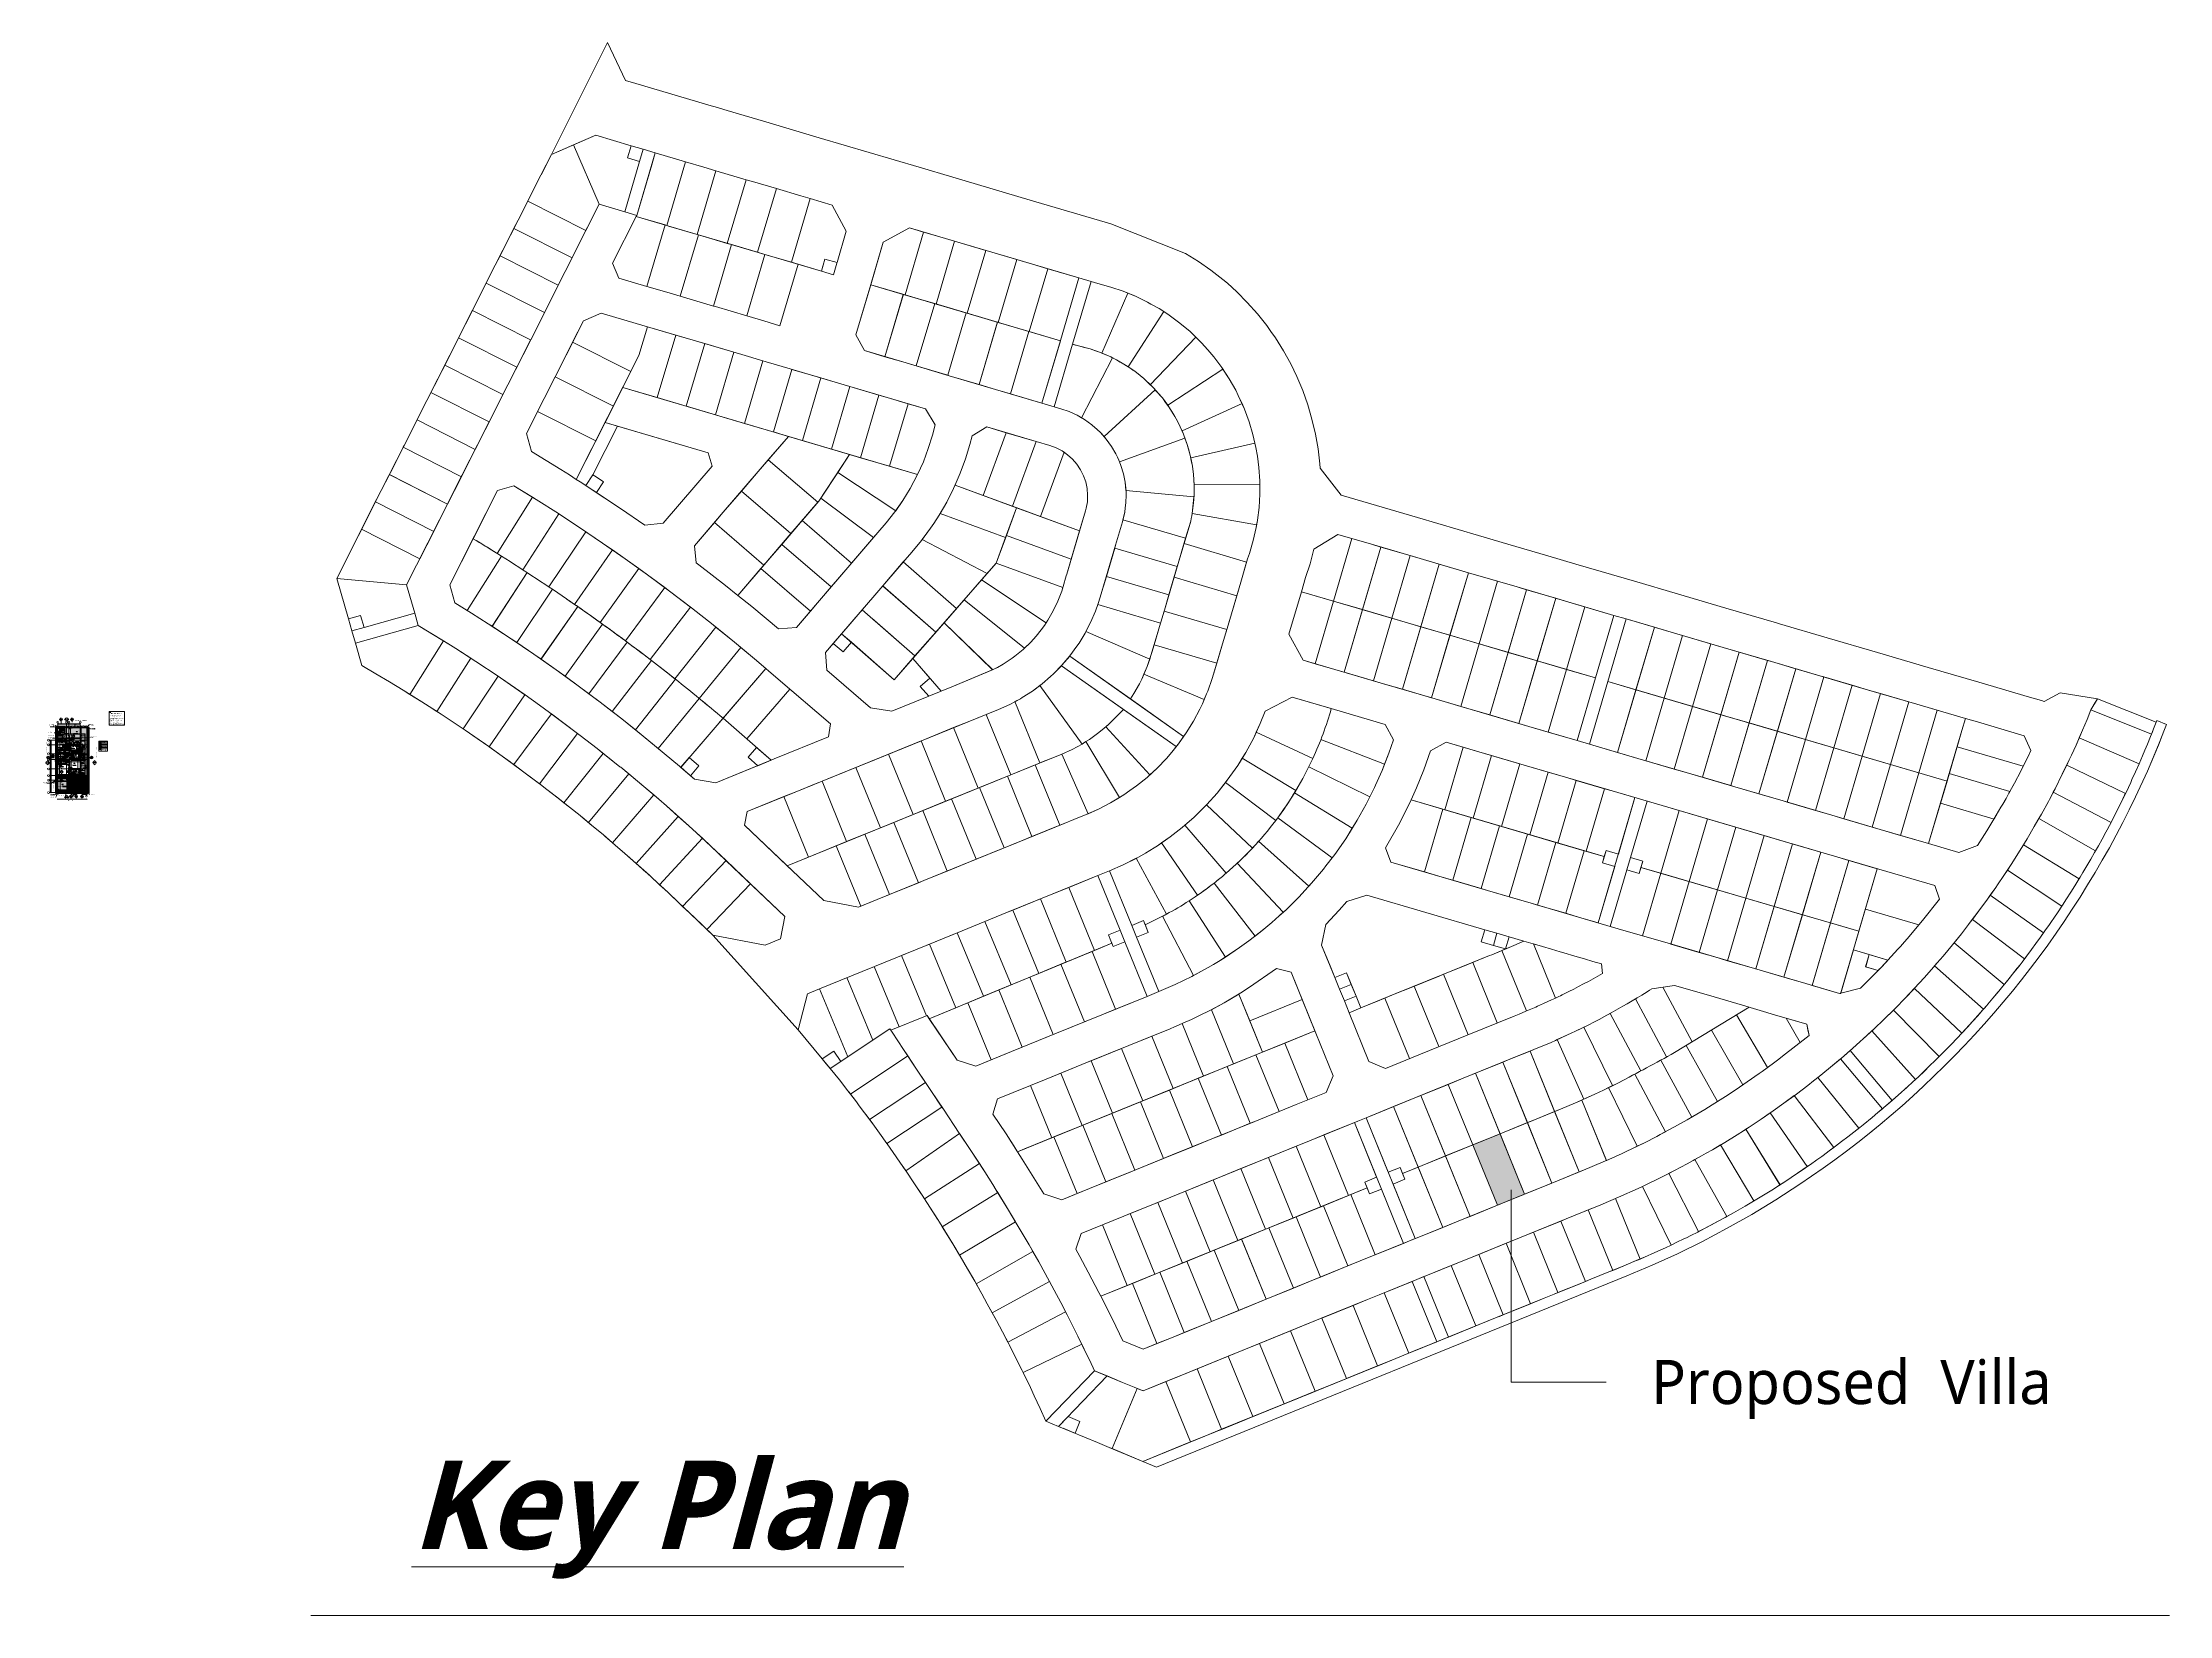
# Model space of a CAD drawing. Header units: millimetres. Extents: x -14329 to 996201, y -409013 to 338495.
import ezdxf

# ---------------------------------------------------------------- set-up
doc = ezdxf.new("R2010")
doc.units = ezdxf.units.MM
for name, pattern in [('Callout Boundary', [2.38125, 1.190625, -1.190625]), ('Dash', [6, 3, -3]), ('Dash dot', [21, 10, -5, 1, -5]), ('Dash dot2', [6, 3, -1.5, 0, -1.5]), ('Double dash', [55, 20, -5, 10, -5, 10, -5]), ('Grid Line', [22.225, 12.7, -3.175, 3.175, -3.175]), ('Overhead', [3.96875, 2.38125, -1.5875])]:
    doc.linetypes.add(name, pattern=pattern)
for name, color, linetype, lineweight in [('A-ANNO-DIMS', 211, 'Continuous', 9), ('A-ANNO-DIMS-100', 211, 'Continuous', 9), ('A-ANNO-NOTE', 131, 'Continuous', 9), ('A-ANNO-SYMB', 150, 'Continuous', 9), ('A-AREA-IDEN', 2, 'Continuous', 9), ('A-DETL', 90, 'Continuous', 9), ('A-DETL-GENF', 92, 'Continuous', 9), ('A-DETL-GENF-HDLN', 1, 'Dash', 9), ('A-DETL-MBND', 5, 'Continuous', 9), ('A-DETL-MEDM', 33, 'Continuous', 25), ('A-DETL-THIN', 151, 'Continuous', 9), ('A-DOOR', 31, 'Continuous', 9), ('A-DOOR-FRAM', 31, 'Continuous', 18), ('A-DOOR-IDEN', 31, 'Continuous', 18), ('A-FLOR', 192, 'Continuous', 9), ('A-FLOR-HRAL', 11, 'Continuous', 9), ('A-FLOR-LEVL', 51, 'Continuous', 9), ('A-FLOR-LEVL-TEXT', 2, 'Continuous', 9), ('A-FLOR-OVHD', 1, 'Overhead', 18), ('A-FLOR-PATT', 8, 'Continuous', 9), ('A-GENM', 13, 'Continuous', 9), ('A-GLAZ', 151, 'Continuous', 9), ('A-GLAZ-CURT', 52, 'Continuous', 9), ('A-GLAZ-CWMG', 51, 'Continuous', 9), ('A-WALL', 113, 'Continuous', 9), ('A-WALL-IDEN', 211, 'Continuous', 18), ('A-WALL-PATT', 111, 'Continuous', 18), ('C-PRKG', 70, 'Continuous', 9), ('C-PRKG-IDEN', 70, 'Continuous', 9), ('C-PROP-LINE', 91, 'Double dash', 25), ('G-ANNO-SYMB', 111, 'Continuous', 9), ('G-ANNO-TEXT', 231, 'Continuous', 9), ('G-IMPT', 8, 'Continuous', 9), ('P-SANR-FIXT', 6, 'Continuous', 9), ('Q-CASE', 31, 'Continuous', 9), ('Q-SPCQ', 91, 'Continuous', 9), ('S-COLS', 52, 'Continuous', 9), ('S-GRID', 1, 'Continuous', 9), ('S-GRID-IDEN', 1, 'Continuous', 9), ('S-STRS', 31, 'Continuous', 9), ('S-STRS-ANNO', 31, 'Continuous', 9), ('S-STRS-IDEN', 31, 'Continuous', 9), ('S-STRS-MBND', 31, 'Overhead', 9)]:
    doc.layers.add(name, color=color, linetype=linetype, lineweight=lineweight)
doc.styles.add('Arial', font='arial.ttf', dxfattribs={"height": 250})
doc.styles.add('Arial_1', font='arial.ttf', dxfattribs={"height": 150})
doc.styles.add('Arial_10', font='arial.ttf', dxfattribs={"height": 1})
doc.styles.add('Arial_11', font='arial.ttf', dxfattribs={"height": 175})
doc.styles.add('Arial_2', font='arial.ttf', dxfattribs={"height": 325})
doc.styles.add('Arial_3', font='arial.ttf', dxfattribs={"height": 200})
doc.styles.add('Arial_4', font='arial.ttf', dxfattribs={"height": 125})
doc.styles.add('Arial_5', font='arial.ttf', dxfattribs={"height": 300})
doc.styles.add('Arial_6', font='arial.ttf', dxfattribs={"height": 350})
doc.styles.add('Arial_7', font='arial.ttf', dxfattribs={"height": 250})
doc.styles.add('Arial_8', font='arial.ttf', dxfattribs={"height": 150})
doc.styles.add('Arial_9', font='arial.ttf', dxfattribs={"height": 100})
doc.styles.add('Arial_B', font='arialbd.ttf', dxfattribs={"height": 125})
doc.styles.add('Lucida Sans Unicode', font='l_10646.ttf', dxfattribs={"height": 250})
doc.styles.add('Lucida Sans Unicode_1', font='l_10646.ttf', dxfattribs={"height": 175})
doc.styles.add('Lucida Sans Unicode_2', font='l_10646.ttf', dxfattribs={"height": 145})
doc.styles.add('Lucida Sans Unicode_3', font='l_10646.ttf', dxfattribs={"height": 125})
doc.styles.add('Lucida Sans Unicode_4', font='l_10646.ttf', dxfattribs={"height": 150})
doc.styles.add('Lucida Sans Unicode_5', font='l_10646.ttf', dxfattribs={"height": 75})
doc.styles.add('Lucida Sans Unicode_6', font='l_10646.ttf', dxfattribs={"height": 100})
doc.styles.add('Lucida Sans Unicode_7', font='l_10646.ttf', dxfattribs={"height": 95})
doc.styles.add('Lucida Sans Unicode_8', font='l_10646.ttf', dxfattribs={"height": 180})
doc.styles.add('Lucida Sans Unicode_9', font='l_10646.ttf', dxfattribs={"height": 21000})
doc.styles.add('Lucida Sans Unicode_B_I', font='', dxfattribs={"height": 42000})
doc.styles.get('Lucida Sans Unicode_B_I').set_extended_font_data('Lucida Sans Unicode', italic=True, bold=True)
doc.dimstyles.new('100', dxfattribs={"dimscale": 304.8, "dimtxt": 153.03891, "dimasz": 0.656168, "dimexe": 0.328084, "dimexo": 0.0625, "dimgap": 0.016404, "dimtad": 1, "dimdec": 0, "dimzin": 0, "dimdsep": 46, "dimtxsty": 'Arial_1', "dimblk1": 'OBLIQUE', "dimblk2": 'OBLIQUE', "dimsah": 1, "dimcen": 0.09, "dimdle": 0.328084, "dimazin": 0, "dimtfac": 1, "dimtdec": 4, "dimtix": 1, "dimtmove": 0, "dimatfit": 3, "dimfxl": 0.328084, "dimfxlon": 1, "dimtvp": 1, "dimtolj": 1, "dimtzin": 0, "dimarcsym": 2})
doc.dimstyles.new('100_1', dxfattribs={"dimscale": 304.8, "dimtxt": 153.03891, "dimasz": 0.656168, "dimexe": 0.328084, "dimexo": 0.0625, "dimgap": 0.016404, "dimtad": 1, "dimdec": 0, "dimzin": 0, "dimdsep": 46, "dimtxsty": 'Arial_1', "dimblk1": 'OBLIQUE', "dimblk2": 'OBLIQUE', "dimsah": 1, "dimcen": 0.09, "dimdle": 0.328084, "dimazin": 0, "dimtfac": 1, "dimtdec": 4, "dimtix": 1, "dimtmove": 2, "dimatfit": 3, "dimfxl": 0.328084, "dimfxlon": 1, "dimtvp": 1, "dimtolj": 1, "dimtzin": 0, "dimarcsym": 2})
doc.dimstyles.new('100_2', dxfattribs={"dimscale": 304.8, "dimtxt": 153.03891, "dimasz": 0.656168, "dimexe": 0.328084, "dimexo": 0.0625, "dimgap": 0.016404, "dimtad": 1, "dimdec": 0, "dimzin": 0, "dimdsep": 46, "dimtxsty": 'Arial_1', "dimblk1": 'OBLIQUE', "dimblk2": 'OBLIQUE', "dimsah": 1, "dimcen": 0.09, "dimdle": 0.328084, "dimazin": 0, "dimtfac": 1, "dimtdec": 4, "dimtix": 1, "dimtmove": 1, "dimatfit": 3, "dimfxl": 0.328084, "dimfxlon": 1, "dimtvp": 1, "dimtolj": 1, "dimtzin": 0, "dimarcsym": 2})
doc.dimstyles.new('100_3', dxfattribs={"dimscale": 304.8, "dimtxt": 153.03891, "dimasz": 0.656168, "dimexe": 0.328084, "dimexo": 0.0625, "dimgap": 0.016404, "dimtad": 1, "dimdec": 0, "dimzin": 0, "dimdsep": 46, "dimtxsty": 'Arial_8', "dimblk1": 'OBLIQUE', "dimblk2": 'OBLIQUE', "dimsah": 1, "dimcen": 0.09, "dimdle": 0.328084, "dimazin": 0, "dimtfac": 1, "dimtdec": 4, "dimtix": 1, "dimtmove": 0, "dimatfit": 3, "dimfxl": 0.328084, "dimfxlon": 1, "dimtvp": 1, "dimtolj": 1, "dimtzin": 0, "dimarcsym": 2})
doc.dimstyles.new('grid-dim', dxfattribs={"dimscale": 304.8, "dimtxt": 178.545395, "dimasz": 0.656168, "dimexe": 0.328084, "dimexo": 0.0625, "dimgap": 0.016404, "dimtad": 1, "dimdec": 0, "dimzin": 0, "dimdsep": 46, "dimtxsty": 'Arial_11', "dimblk1": 'OBLIQUE', "dimblk2": 'OBLIQUE', "dimsah": 1, "dimcen": 0.09, "dimdle": 0.328084, "dimazin": 0, "dimtfac": 1, "dimtdec": 4, "dimtix": 1, "dimtmove": 0, "dimatfit": 3, "dimfxl": 0.328084, "dimfxlon": 1, "dimtvp": 1, "dimtolj": 1, "dimtzin": 0, "dimarcsym": 2})
doc.dimstyles.new('grid-dim_1', dxfattribs={"dimscale": 304.8, "dimtxt": 178.545395, "dimasz": 0.656168, "dimexe": 0.328084, "dimexo": 0.0625, "dimgap": 0.016404, "dimtad": 1, "dimdec": 0, "dimzin": 0, "dimdsep": 46, "dimtxsty": 'Arial_11', "dimblk1": 'OBLIQUE', "dimblk2": 'OBLIQUE', "dimsah": 1, "dimcen": 0.09, "dimdle": 0.328084, "dimazin": 0, "dimtfac": 1, "dimtdec": 4, "dimtix": 1, "dimtmove": 2, "dimatfit": 3, "dimfxl": 0.328084, "dimfxlon": 1, "dimtvp": 1, "dimtolj": 1, "dimtzin": 0, "dimarcsym": 2})
doc.dimstyles.new('grid-dim_2', dxfattribs={"dimscale": 304.8, "dimtxt": 178.545395, "dimasz": 0.656168, "dimexe": 0.328084, "dimexo": 0.0625, "dimgap": 0.016404, "dimtad": 1, "dimdec": 0, "dimzin": 0, "dimdsep": 46, "dimtxsty": 'Arial_11', "dimblk1": 'OBLIQUE', "dimblk2": 'OBLIQUE', "dimsah": 1, "dimcen": 0.09, "dimdle": 0.328084, "dimazin": 0, "dimtfac": 1, "dimtdec": 4, "dimtix": 1, "dimtmove": 1, "dimatfit": 3, "dimfxl": 0.328084, "dimfxlon": 1, "dimtvp": 1, "dimtolj": 1, "dimtzin": 0, "dimarcsym": 2})
doc.dimstyles.new('Plot-dimension', dxfattribs={"dimscale": 304.8, "dimtxt": 255.06485, "dimasz": 0.656168, "dimexe": 0.328084, "dimexo": 0.0625, "dimgap": 0.016404, "dimtad": 1, "dimlfac": 0.001, "dimrnd": 0.01, "dimzin": 0, "dimdsep": 46, "dimtxsty": 'Arial', "dimblk1": 'OBLIQUE', "dimblk2": 'OBLIQUE', "dimsah": 1, "dimcen": 0.09, "dimdle": 0.328084, "dimazin": 0, "dimtfac": 1, "dimtdec": 4, "dimtix": 1, "dimtmove": 2, "dimatfit": 3, "dimfxl": 0.328084, "dimfxlon": 1, "dimtvp": 1, "dimtolj": 1, "dimtzin": 0, "dimarcsym": 2})
doc.dimstyles.new('Plot-dimension_1', dxfattribs={"dimscale": 304.8, "dimtxt": 255.06485, "dimasz": 0.656168, "dimexe": 0.328084, "dimexo": 0.0625, "dimgap": 0.016404, "dimtad": 1, "dimlfac": 0.001, "dimrnd": 0.01, "dimzin": 0, "dimdsep": 46, "dimtxsty": 'Arial', "dimblk1": 'OBLIQUE', "dimblk2": 'OBLIQUE', "dimsah": 1, "dimcen": 0.09, "dimdle": 0.328084, "dimazin": 0, "dimtfac": 1, "dimtdec": 4, "dimtix": 1, "dimtmove": 0, "dimatfit": 3, "dimfxl": 0.328084, "dimfxlon": 1, "dimtvp": 1, "dimtolj": 1, "dimtzin": 0, "dimarcsym": 2})
doc.dimstyles.new('Plot-limit-text', dxfattribs={"dimscale": 304.8, "dimtxt": 255.06485, "dimasz": 0.984252, "dimexe": 0.787402, "dimexo": 0.492126, "dimgap": 0.574147, "dimtad": 1, "dimdec": 0, "dimzin": 0, "dimdsep": 46, "dimtxsty": 'Arial_7', "dimsah": 1, "dimcen": 0.09, "dimazin": 0, "dimtfac": 1, "dimtdec": 4, "dimtix": 1, "dimtmove": 2, "dimatfit": 3, "dimfxl": 1, "dimtvp": 1, "dimtolj": 1, "dimtzin": 0, "dimarcsym": 2})
doc.dimstyles.new('Plot-limit-text_1', dxfattribs={"dimscale": 304.8, "dimtxt": 255.06485, "dimasz": 0.984252, "dimexe": 0.787402, "dimexo": 0.492126, "dimgap": 0.574147, "dimtad": 1, "dimdec": 0, "dimzin": 0, "dimdsep": 46, "dimtxsty": 'Arial_7', "dimsah": 1, "dimcen": 0.09, "dimazin": 0, "dimtfac": 1, "dimtdec": 4, "dimtix": 1, "dimtmove": 0, "dimatfit": 3, "dimfxl": 1, "dimtvp": 1, "dimtolj": 1, "dimtzin": 0, "dimarcsym": 2})
doc.dimstyles.new('Setback-dim', dxfattribs={"dimscale": 304.8, "dimtxt": 204.05188, "dimasz": 0.656168, "dimexe": 0.328084, "dimexo": 0.0625, "dimgap": 0.016404, "dimtad": 1, "dimdec": 0, "dimzin": 0, "dimdsep": 46, "dimtxsty": 'Arial_3', "dimblk1": 'OBLIQUE', "dimblk2": 'OBLIQUE', "dimsah": 1, "dimcen": 0.09, "dimdle": 0.328084, "dimazin": 0, "dimtfac": 1, "dimtdec": 4, "dimtix": 1, "dimtmove": 0, "dimatfit": 3, "dimfxl": 0.328084, "dimfxlon": 1, "dimtvp": 1, "dimtolj": 1, "dimtzin": 0, "dimarcsym": 2})
doc.dimstyles.new('Setingout-dim', dxfattribs={"dimscale": 304.8, "dimtxt": 204.05188, "dimasz": 0.656168, "dimexe": 0.328084, "dimexo": 0.0625, "dimgap": 0.016404, "dimtad": 1, "dimdec": 0, "dimzin": 0, "dimdsep": 46, "dimtxsty": 'Arial_3', "dimblk1": 'OBLIQUE', "dimblk2": 'OBLIQUE', "dimsah": 1, "dimcen": 0.09, "dimdle": 0.328084, "dimazin": 0, "dimtfac": 1, "dimtdec": 4, "dimtix": 1, "dimtmove": 0, "dimatfit": 3, "dimfxl": 0.328084, "dimfxlon": 1, "dimtvp": 1, "dimtolj": 1, "dimtzin": 0, "dimarcsym": 2})
pattern_1 = [(45, (0, 0), (-112.2532, 112.2532), []), (45, (112.25, 0), (-112.2532, 112.2532), [79.375, -39.687])]
pattern_2 = [(45, (0, 0), (-62.8618, 62.8618), []), (45, (0, 95.25), (-62.8618, 62.8618), [])]
pattern_3 = [(45, (0, 0), (-70.7107, 70.7107), []), (135, (0, 0), (-70.7107, -70.7107), [])]
pattern_4 = [(45, (0, 0), (0, 215.5261), [457.2, -152.4]), (135, (107.76, 107.76), (1e-14, 215.5261), [457.2, -152.4])]
pattern_5 = [(45, (0, 0), (-56.56854, 56.56854), [])]
pattern_6 = [(0, (0, 0), (406.4, 101.6), [33.528, -271.272, 33.528, -271.272, -1625.6]), (0, (0, 0), (406.4, 101.6), [-609.6, 33.528, -576.072, 33.528, -271.272, -711.2]), (0, (0, 0), (406.4, 101.6), [-1524, 33.528, -169.672, 33.528, -474.472]), (120, (152.4, 50.8), (-291.1882, 301.1527), [33.528, -271.272, 33.528, -271.272, -1625.6]), (120, (152.4, 50.8), (-291.1882, 301.1527), [-609.6, 33.528, -576.072, 33.528, -271.272, -711.2]), (120, (152.4, 50.8), (-291.1882, 301.1527), [-1524, 33.528, -169.672, 33.528, -474.472]), (240, (203.2, 254), (-115.2118, -402.7527), [33.528, -271.272, 33.528, -271.272, -1625.6]), (240, (203.2, 254), (-115.2118, -402.7527), [-609.6, 33.528, -576.072, 33.528, -271.272, -711.2]), (240, (203.2, 254), (-115.2118, -402.7527), [-1524, 33.528, -169.672, 33.528, -474.472])]

# ---------------------------------------------------------------- blocks, each defined once
blk = doc.blocks.new('Double_Aluminum_Door_with_Transom_6328 - TD1-1172526-Ground Floor Lvl')
at = {"layer": 'A-DOOR', "lineweight": 18}
for p, q in [((-649, 774), (-604.55, 774)), ((-649, 125), (-649, 774)), ((-604.55, 125), (-649, 125)), ((-604.55, 774), (-604.55, 125)), ((604.55, 774), (604.55, 125)), ((649, 774), (604.55, 774)), ((604.55, 125), (649, 125)), ((649, 125), (649, 774))]:
    blk.add_line(p, q, dxfattribs=at)
at = {"layer": 'A-DOOR'}
for centre, start, end in [((-649, 125), 360, 90), ((649, 125), 90, 180)]:
    blk.add_arc(centre, 649, start, end, dxfattribs=at)
at = {"layer": 'A-DOOR-FRAM'}
for p, q in [((-649, 125), (-699.8, 125)), ((-649, -125), (-649, 125)), ((699.8, 125), (649, 125)), ((649, 125), (649, -125)), ((-699.8, -125), (-649, -125)), ((649, -125), (699.8, -125))]:
    blk.add_line(p, q, dxfattribs=at)
blk = doc.blocks.new('UD2 - TD5-1646174-Ground Floor Lvl')
at = {"layer": 'A-DOOR', "lineweight": 18}
for p, q in [((-513, 145), (-513, 125)), ((-440, 150), (-508, 150)), ((-450, 125), (-435, 125)), ((-422, 125), (-450, 125)), ((-435, 125), (-435, 145)), ((-422, 71), (-422, 125)), ((-405, 71), (-422, 71)), ((-405, -50), (-405, 71)), ((373, 125), (373, 1025)), ((422, 1025), (373, 1025)), ((422, 125), (373, 125)), ((422, 71), (405, 71)), ((405, 71), (405, -50)), ((422, 125), (422, 1025)), ((450, 125), (422, 125)), ((422, 125), (422, 71)), ((435, 145), (435, 125)), ((435, 125), (450, 125)), ((508, 150), (440, 150)), ((513, 125), (513, 145)), ((-450, -50), (-405, -50)), ((405, -50), (450, -50))]:
    blk.add_line(p, q, dxfattribs=at)
at = {"layer": 'A-DOOR'}
for p, q in [((-450, 125), (450, 125)), ((305, 71), (-305, 71)), ((-305, 71), (305, 71)), ((305, 71), (-305, 71)), ((-305, 71), (305, 71)), ((450, -125), (-450, -125))]:
    blk.add_line(p, q, dxfattribs=at)
at = {"layer": 'A-DOOR', "lineweight": 18}
for centre, start, end in [((-508, 145), 90, 180), ((-440, 145), 360, 90), ((440, 145), 90, 180), ((508, 145), 360, 90)]:
    blk.add_arc(centre, 5, start, end, dxfattribs=at)
at = {"layer": 'A-DOOR'}
for centre, radius, start, end in [((-508, 145), 5, 150, 180), ((-508, 145), 5, 90, 120), ((-440, 145), 5, 60, 90), ((-440, 145), 5, 0, 30), ((415, 187), 839, 92.871256, 184.218272), ((440, 145), 5, 150, 180), ((440, 145), 5, 90, 120), ((508, 145), 5, 60, 90), ((508, 145), 5, 360, 30)]:
    blk.add_arc(centre, radius, start, end, dxfattribs=at)
blk = doc.blocks.new('M_Door-Opening-intance - 0915 x 2134mm-844077-Ground Floor Lvl')
at = {"layer": 'A-DETL-GENF', "linetype": 'Overhead'}
for p, q in [((392, 50), (-408, 50)), ((-408, -50), (392, -50))]:
    blk.add_line(p, q, dxfattribs=at)
at = {"layer": 'A-DETL-MEDM'}
blk.add_line((392, -50), (392, 50), dxfattribs=at)
blk = doc.blocks.new('BEL-TD2-BED ROOM - TD3-1678524-Ground Floor Lvl')
at = {"layer": 'A-DOOR', "lineweight": 18}
for p, q in [((-563, 100), (-563, 120)), ((-558, 125), (-490, 125)), ((-485, 100), (-500, 100)), ((-500, 100), (-455, 100)), ((-485, 120), (-485, 100)), ((-455, 100), (-455, -46)), ((455, -46), (455, 100)), ((455, 100), (500, 100)), ((485, 100), (485, 120)), ((500, 100), (485, 100)), ((490, 125), (558, 125)), ((563, 120), (563, 100)), ((-563, -120), (-563, -100)), ((-490, -125), (-558, -125)), ((-500, -100), (-485, -100)), ((-472, -100), (-500, -100)), ((-485, -100), (-485, -120)), ((-472, -46), (-472, -100)), ((-455, -46), (-472, -46)), ((423, -100), (423, -1100)), ((472, -100), (423, -100)), ((472, -1100), (423, -1100)), ((472, -46), (455, -46)), ((472, -100), (472, -46)), ((472, -100), (472, -1100)), ((500, -100), (472, -100)), ((485, -120), (485, -100)), ((485, -100), (500, -100)), ((550, -125), (490, -125))]:
    blk.add_line(p, q, dxfattribs=at)
for centre, start, end in [((-558, 120), 90, 180), ((-490, 120), 0, 90), ((490, 120), 90, 180), ((558, 120), 0, 90), ((-558, -120), 180, 270), ((-490, -120), 270, 0), ((490, -120), 180, 270)]:
    blk.add_arc(centre, 5, start, end, dxfattribs=at)
at = {"layer": 'A-DOOR'}
for centre, radius, start, end in [((-558, 120), 5, 150, 180), ((-558, 120), 5, 90, 120), ((-490, 120), 5, 60, 90), ((-490, 120), 5, 0, 30), ((490, 120), 5, 150, 180), ((490, 120), 5, 90, 120), ((558, 120), 5, 60, 90), ((558, 120), 5, 0, 30), ((-558, -120), 5, 180, 210), ((-558, -120), 5, 240, 270), ((-490, -120), 5, 270, 300), ((-490, -120), 5, 330, 360), ((465, -162), 939, 176.230522, 267.433974), ((490, -120), 5, 180, 210), ((490, -120), 5, 240, 270)]:
    blk.add_arc(centre, radius, start, end, dxfattribs=at)
blk = doc.blocks.new('Single_Flush_Door_-_Modern_12229 - TD4-882574-Ground Floor Lvl')
at = {"layer": 'A-DOOR', "lineweight": 18}
for p, q in [((-400, 50), (-365, 50)), ((-365, 50), (-365, 30)), ((-365, 30), (-355, 30)), ((-355, 30), (-355, -50)), ((355, -50), (355, 30)), ((355, 30), (365, 30)), ((365, 50), (400, 50)), ((365, 30), (365, 50)), ((-355, -50), (-400, -50)), ((400, -50), (355, -50))]:
    blk.add_line(p, q, dxfattribs=at)
at = {"layer": 'A-DOOR'}
for p, q in [((-395, 725), (-375, 725)), ((-395, 595), (-395, 725)), ((-385, 595), (-395, 595)), ((-385, 715), (-385, 595)), ((-375, 715), (-385, 715)), ((-375, 745), (-365, 745)), ((-375, 695), (-375, 745)), ((-365, 695), (-375, 695)), ((-320, 780), (-365, 780)), ((-365, 780), (-365, 50)), ((-365, 50), (-320, 50)), ((-320, 50), (-320, 780)), ((-310, 745), (-320, 745)), ((-320, 695), (-310, 695)), ((-310, 695), (-310, 745)), ((-290, 725), (-310, 725)), ((-310, 715), (-300, 715)), ((-300, 715), (-300, 595)), ((-300, 595), (-290, 595)), ((-290, 595), (-290, 725))]:
    blk.add_line(p, q, dxfattribs=at)
blk.add_arc((-365, 50), 730, 360, 90, dxfattribs=at)
blk = doc.blocks.new('Single_Flush_Door_-_Modern_12229 - TD4-882576-Ground Floor Lvl')
at = {"layer": 'A-DOOR', "lineweight": 18}
for p, q in [((-355, 50), (-400, 50)), ((-355, -30), (-355, 50)), ((400, 50), (355, 50)), ((355, 50), (355, -30)), ((-400, -50), (-365, -50)), ((-365, -50), (-365, -30)), ((-365, -30), (-355, -30)), ((355, -30), (365, -30)), ((365, -30), (365, -50)), ((365, -50), (400, -50))]:
    blk.add_line(p, q, dxfattribs=at)
at = {"layer": 'A-DOOR'}
for p, q in [((-395, -595), (-395, -725)), ((-385, -595), (-395, -595)), ((-395, -725), (-375, -725)), ((-385, -715), (-385, -595)), ((-375, -715), (-385, -715)), ((-375, -695), (-375, -745)), ((-365, -695), (-375, -695)), ((-375, -745), (-365, -745)), ((-365, -780), (-365, -50)), ((-365, -50), (-320, -50)), ((-320, -780), (-365, -780)), ((-320, -50), (-320, -780)), ((-320, -695), (-310, -695)), ((-310, -745), (-320, -745)), ((-310, -695), (-310, -745)), ((-310, -715), (-300, -715)), ((-290, -725), (-310, -725)), ((-300, -595), (-290, -595)), ((-300, -715), (-300, -595)), ((-290, -595), (-290, -725))]:
    blk.add_line(p, q, dxfattribs=at)
blk.add_arc((-365, -50), 730, 270, 0, dxfattribs=at)
blk = doc.blocks.new('System Panel - Glazed-448241-Ground Floor Lvl')
at = {"layer": 'A-GLAZ-CURT', "lineweight": 18}
for p, q in [((-412.5, 49.5), (412.5, 49.5)), ((-412.5, 24.5), (-412.5, 49.5)), ((412.5, 24.5), (-412.5, 24.5)), ((412.5, 24.5), (412.5, 49.5))]:
    blk.add_line(p, q, dxfattribs=at)
blk = doc.blocks.new('M_Fixed Glazed Panel - Glazed Panel-738103-Ground Floor Lvl')
at = {"layer": 'A-GLAZ-CURT', "lineweight": 18}
for p, q in [((-412.5, 75), (412.5, 75)), ((412.5, 75), (-412.5, 75)), ((-412.5, 75), (-412.5, 50)), ((412.5, 50), (-412.5, 50)), ((412.5, 50), (412.5, 75))]:
    blk.add_line(p, q, dxfattribs=at)
blk = doc.blocks.new('Rectangular Mullion - 50x150mm-448228-Ground Floor Lvl')
at = {"layer": 'A-GLAZ-CWMG', "lineweight": 25}
for p, q in [((0, 75), (-50, 75)), ((-50, 75), (-50, -75)), ((-50, -75), (0, -75))]:
    blk.add_line(p, q, dxfattribs=at)
blk = doc.blocks.new('Rectangular Mullion - 50x150mm-448223-Ground Floor Lvl')
at = {"layer": 'A-GLAZ-CWMG', "lineweight": 25}
for p, q in [((25, 75), (-25, 75)), ((-25, 75), (-25, -75)), ((25, 75), (25, -75)), ((-25, -75), (25, -75))]:
    blk.add_line(p, q, dxfattribs=at)
blk = doc.blocks.new('Rectangular Mullion - 50x150mm-359534-Ground Floor Lvl')
at = {"layer": 'A-GLAZ-CWMG'}
blk.add_line((936, -6778), (1761, -6778), dxfattribs=at)
blk = doc.blocks.new('Rectangular Mullion - 50x150mm-V1-Ground Floor Lvl')
at = {"layer": 'A-GLAZ-CWMG'}
for p, q in [((1811, -6778), (2636, -6778)), ((2636, -6928), (1811, -6928))]:
    blk.add_line(p, q, dxfattribs=at)
blk = doc.blocks.new('Rectangular Mullion - 50x150mm-448231-Ground Floor Lvl')
at = {"layer": 'A-GLAZ-CWMG', "lineweight": 25}
for p, q in [((0, 75), (-50, 75)), ((-50, 75), (-50, -75)), ((-50, -75), (0, -75))]:
    blk.add_line(p, q, dxfattribs=at)
blk = doc.blocks.new('BEL-TD2-BED ROOM - TD3-V2-Ground Floor Lvl')
at = {"layer": 'A-DOOR', "lineweight": 18}
for p, q in [((-563, 100), (-563, 120)), ((-558, 125), (-490, 125)), ((-485, 100), (-500, 100)), ((-500, 100), (-455, 100)), ((-485, 120), (-485, 100)), ((-455, 100), (-455, -46)), ((455, -46), (455, 100)), ((455, 100), (500, 100)), ((485, 100), (485, 120)), ((500, 100), (485, 100)), ((490, 125), (558, 125)), ((563, 120), (563, 100)), ((-563, -120), (-563, -100)), ((-490, -125), (-558, -125)), ((-500, -100), (-485, -100)), ((-472, -100), (-500, -100)), ((-485, -100), (-485, -120)), ((-472, -46), (-472, -100)), ((-455, -46), (-472, -46)), ((423, -100), (423, -1100)), ((472, -100), (423, -100)), ((472, -1100), (423, -1100)), ((472, -46), (455, -46)), ((472, -100), (472, -46)), ((472, -100), (472, -1100)), ((500, -100), (472, -100)), ((485, -120), (485, -100)), ((485, -100), (500, -100)), ((558, -125), (490, -125)), ((563, -100), (563, -120))]:
    blk.add_line(p, q, dxfattribs=at)
for centre, start, end in [((-558, 120), 90, 180), ((-490, 120), 0, 90), ((490, 120), 90, 180), ((558, 120), 0, 90), ((-558, -120), 180, 270), ((-490, -120), 270, 0), ((490, -120), 180, 270), ((558, -120), 270, 0)]:
    blk.add_arc(centre, 5, start, end, dxfattribs=at)
at = {"layer": 'A-DOOR'}
for centre, radius, start, end in [((-558, 120), 5, 150, 180), ((-558, 120), 5, 90, 120), ((-490, 120), 5, 60, 90), ((-490, 120), 5, 0, 30), ((490, 120), 5, 150, 180), ((490, 120), 5, 90, 120), ((558, 120), 5, 60, 90), ((558, 120), 5, 0, 30), ((-558, -120), 5, 180, 210), ((-558, -120), 5, 240, 270), ((-490, -120), 5, 270, 300), ((-490, -120), 5, 330, 360), ((465, -162), 939, 176.230522, 267.433974), ((490, -120), 5, 180, 210), ((490, -120), 5, 240, 270), ((558, -120), 5, 270, 300), ((558, -120), 5, 330, 0)]:
    blk.add_arc(centre, radius, start, end, dxfattribs=at)
blk = doc.blocks.new('M_Fixed Glazed Panel - Glazed Panel-738529-Ground Floor Lvl')
at = {"layer": 'A-GLAZ-CURT', "lineweight": 18}
for p, q in [((-575, -75), (-575, -50)), ((575, -50), (-575, -50)), ((-575, -75), (575, -75)), ((575, -75), (-575, -75)), ((575, -50), (575, -75))]:
    blk.add_line(p, q, dxfattribs=at)
blk = doc.blocks.new('Rectangular Mullion - 50x150mm-448923-Ground Floor Lvl')
at = {"layer": 'A-GLAZ-CWMG', "lineweight": 25}
for p, q in [((0, 75), (-50, 75)), ((-50, 75), (-50, -75)), ((-50, -75), (0, -75))]:
    blk.add_line(p, q, dxfattribs=at)
blk = doc.blocks.new('Rectangular Mullion - 50x150mm-700415-Ground Floor Lvl')
at = {"layer": 'A-GLAZ-CWMG'}
blk.add_line((-3839, 6787), (-4989, 6787), dxfattribs=at)
blk = doc.blocks.new('System Panel - Glazed-700417-Ground Floor Lvl')
at = {"layer": 'A-GLAZ-CURT', "lineweight": 18}
for p, q in [((-575, -24.5), (575, -24.5)), ((-575, -49.5), (-575, -24.5)), ((575, -49.5), (-575, -49.5)), ((575, -49.5), (575, -24.5))]:
    blk.add_line(p, q, dxfattribs=at)
blk = doc.blocks.new('Rectangular Mullion - 50x150mm-V3-Ground Floor Lvl')
at = {"layer": 'A-GLAZ-CWMG'}
for p, q in [((-6189, 6937), (-5039, 6937)), ((-5039, 6787), (-6189, 6787))]:
    blk.add_line(p, q, dxfattribs=at)
blk = doc.blocks.new('Rectangular Mullion - 50x150mm-448918-Ground Floor Lvl')
at = {"layer": 'A-GLAZ-CWMG', "lineweight": 25}
for p, q in [((25, 75), (-25, 75)), ((-25, 75), (-25, -75)), ((25, 75), (25, -75)), ((-25, -75), (25, -75))]:
    blk.add_line(p, q, dxfattribs=at)
blk = doc.blocks.new('Rectangular Mullion - 50x150mm-448925-Ground Floor Lvl')
at = {"layer": 'A-GLAZ-CWMG', "lineweight": 25}
for p, q in [((0, 75), (-50, 75)), ((-50, 75), (-50, -75)), ((-50, -75), (0, -75))]:
    blk.add_line(p, q, dxfattribs=at)
blk = doc.blocks.new('Top-hung - Glazed Panel-739246-Ground Floor Lvl')
at = {"layer": 'A-GLAZ-CURT', "lineweight": 18}
for p, q in [((-350, -75), (-350, -50)), ((350, -50), (-350, -50)), ((-350, -75), (350, -75)), ((350, -75), (-350, -75)), ((350, -50), (350, -75))]:
    blk.add_line(p, q, dxfattribs=at)
blk = doc.blocks.new('Rectangular Mullion - 50 x 150mm-736499-Ground Floor Lvl')
at = {"layer": 'A-GLAZ-CWMG', "lineweight": 25}
for p, q in [((0, 75), (-50, 75)), ((-50, 75), (-50, -75)), ((-50, -75), (0, -75))]:
    blk.add_line(p, q, dxfattribs=at)
blk = doc.blocks.new('Rectangular Mullion - 50 x 150mm-736500-Ground Floor Lvl')
at = {"layer": 'A-GLAZ-CWMG', "lineweight": 25}
for p, q in [((0, 75), (-50, 75)), ((-50, 75), (-50, -75)), ((-50, -75), (0, -75))]:
    blk.add_line(p, q, dxfattribs=at)
blk = doc.blocks.new('Rectangular Mullion - 50 x 150mm-736498-Ground Floor Lvl')
at = {"layer": 'A-GLAZ-CWMG'}
blk.add_line((-964, 4772), (-264, 4772), dxfattribs=at)
blk = doc.blocks.new('Top Rail Type - Top Rail_Internal_-453205-Ground Floor Lvl')
at = {"layer": 'A-FLOR-HRAL'}
for p, q in [((-1939, -768), (-2284, -768)), ((-2284, -808), (-1939, -808))]:
    blk.add_line(p, q, dxfattribs=at)
at = {"layer": 'A-FLOR-HRAL', "flags": 128}
for points in [[(-2240, -792), (-2239, -788), (-2240, -784)], [(-1939, -786), (-1939, -788), (-1939, -790)]]:
    blk.add_lwpolyline(points, dxfattribs=at)
blk = doc.blocks.new('Top Rail Type - Top Rail_Internal_-V4-Ground Floor Lvl')
at = {"layer": 'A-FLOR-HRAL'}
for p, q in [((-4080, -768), (-4061, -808)), ((-1939, -768), (-4080, -768)), ((-1939, -808), (-4061, -808)), ((-1939, -808), (-1939, -768))]:
    blk.add_line(p, q, dxfattribs=at)
blk = doc.blocks.new('System Panel - Glazed-685865-Ground Floor Lvl')
at = {"layer": 'A-GLAZ-CURT', "lineweight": 18}
for p, q in [((-517, 50), (517, 50)), ((-517, 24), (-517, 50)), ((517, 24), (-517, 24)), ((517, 24), (517, 50))]:
    blk.add_line(p, q, dxfattribs=at)
blk = doc.blocks.new('System Panel - Glazed-685866-Ground Floor Lvl')
at = {"layer": 'A-GLAZ-CURT', "lineweight": 18}
for p, q in [((-529, 50), (529, 50)), ((-529, 24), (-529, 50)), ((529, 24), (-529, 24)), ((529, 24), (529, 50))]:
    blk.add_line(p, q, dxfattribs=at)
blk = doc.blocks.new('Rectangular Mullion - 50 x 150mm-736023-Ground Floor Lvl')
at = {"layer": 'A-GLAZ-CWMG', "lineweight": 25}
for p, q in [((0, 75), (-50, 75)), ((-50, 75), (-50, -75)), ((-50, -75), (0, -75))]:
    blk.add_line(p, q, dxfattribs=at)
blk = doc.blocks.new('Rectangular Mullion - 50 x 150mm-736015-Ground Floor Lvl')
at = {"layer": 'A-GLAZ-CWMG', "lineweight": 25}
for p, q in [((25, 75), (-25, 75)), ((-25, 75), (-25, -75)), ((25, 75), (25, -75)), ((-25, -75), (25, -75))]:
    blk.add_line(p, q, dxfattribs=at)
blk = doc.blocks.new('Rectangular Mullion - 50mm x 150mm-736016-Ground Floor Lvl')
at = {"layer": 'A-GLAZ-CWMG'}
for p, q in [((-4906, -9763), (-3847, -9763)), ((-3847, -9913), (-4906, -9913))]:
    blk.add_line(p, q, dxfattribs=at)
blk = doc.blocks.new('Rectangular Mullion - 50mm x 150mm-736017-Ground Floor Lvl')
at = {"layer": 'A-GLAZ-CWMG'}
for p, q in [((-3797, -9763), (-2764, -9763)), ((-2764, -9913), (-3797, -9913))]:
    blk.add_line(p, q, dxfattribs=at)
blk = doc.blocks.new('M_Fixed Glazed Panel - Glazed Panel-737453-Ground Floor Lvl')
at = {"layer": 'A-GLAZ-CURT', "lineweight": 18}
for p, q in [((-517, 75), (517, 75)), ((517, 75), (-517, 75)), ((-517, 75), (-517, 50)), ((517, 50), (-517, 50)), ((517, 50), (517, 75))]:
    blk.add_line(p, q, dxfattribs=at)
blk = doc.blocks.new('Rectangular Mullion - 50mm x 150mm-V5-Ground Floor Lvl')
at = {"layer": 'A-GLAZ-CWMG'}
blk.add_line((-5989, -9763), (-4956, -9763), dxfattribs=at)
blk = doc.blocks.new('Rectangular Mullion - 50 x 150mm-736025-Ground Floor Lvl')
at = {"layer": 'A-GLAZ-CWMG', "lineweight": 25}
for p, q in [((0, 75), (-50, 75)), ((-50, 75), (-50, -75)), ((-50, -75), (0, -75))]:
    blk.add_line(p, q, dxfattribs=at)
blk = doc.blocks.new('UD2 - TD5-1646173-Ground Floor Lvl')
at = {"layer": 'A-DOOR'}
for p, q in [((450, 125), (-450, 125)), ((-450, -125), (450, -125)), ((305, -71), (-305, -71)), ((-305, -71), (305, -71)), ((305, -71), (-305, -71)), ((-305, -71), (305, -71))]:
    blk.add_line(p, q, dxfattribs=at)
at = {"layer": 'A-DOOR', "lineweight": 18}
for p, q in [((-450, 50), (-405, 50)), ((-405, 50), (-405, -71)), ((405, -71), (405, 50)), ((405, 50), (450, 50)), ((-513, -145), (-513, -125)), ((-440, -150), (-508, -150)), ((-450, -125), (-435, -125)), ((-422, -125), (-450, -125)), ((-435, -125), (-435, -145)), ((-422, -71), (-422, -125)), ((-405, -71), (-422, -71)), ((373, -125), (373, -1025)), ((422, -125), (373, -125)), ((422, -1025), (373, -1025)), ((422, -71), (405, -71)), ((422, -125), (422, -71)), ((422, -125), (422, -1025)), ((450, -125), (422, -125)), ((435, -145), (435, -125)), ((435, -125), (450, -125)), ((508, -150), (440, -150)), ((513, -125), (513, -145))]:
    blk.add_line(p, q, dxfattribs=at)
for centre, start, end in [((-508, -145), 180, 270), ((-440, -145), 270, 0), ((440, -145), 180, 270), ((508, -145), 270, 0)]:
    blk.add_arc(centre, 5, start, end, dxfattribs=at)
at = {"layer": 'A-DOOR'}
for centre, radius, start, end in [((-508, -145), 5, 180, 210), ((-508, -145), 5, 240, 270), ((-440, -145), 5, 270, 300), ((-440, -145), 5, 330, 360), ((415, -187), 839, 175.781728, 267.128744), ((440, -145), 5, 180, 210), ((440, -145), 5, 240, 270), ((508, -145), 5, 270, 300), ((508, -145), 5, 330, 0)]:
    blk.add_arc(centre, radius, start, end, dxfattribs=at)
blk = doc.blocks.new('Water_Closet_Toilet_19179 - 540 x 360mm-602186-Ground Floor Lvl')
at = {"layer": 'P-SANR-FIXT'}
for p, q in [((-185, 135), (-185, 134)), ((-185, 135), (-185, 0)), ((-185, 0), (-185, -1)), ((-40, 54), (40, 54)), ((7, 54), (-40, 54)), ((-40, 34), (40, 34)), ((-40, 34), (7, 34)), ((7, 34), (7, 54)), ((40, 54), (7, 54)), ((7, 54), (7, 34)), ((7, 34), (7, 54)), ((7, 34), (40, 34)), ((185, 135), (185, 136)), ((185, 134), (185, 135)), ((185, 0), (185, 135)), ((-174, -62), (-190, -334)), ((-171, -19), (-174, -62)), ((-163, -43), (-164, -43)), ((-153, -40), (-152, -20)), ((149, -38), (-149, -38)), ((-145, -20), (145, -20)), ((152, -20), (153, -40)), ((169, -48), (168, -47)), ((174, -62), (171, -19)), ((190, -334), (174, -62))]:
    blk.add_line(p, q, dxfattribs=at)
at = {"layer": 'P-SANR-FIXT', "flags": 128}
for points in [[(-185, 136), (-185, 135), (-185, 135)], [(185, -1), (185, 0), (185, 0)], [(-190, -334), (-190, -341), (-190, -349), (-190, -357), (-189, -364), (-188, -372), (-187, -379), (-185, -387), (-183, -394), (-181, -401), (-179, -409), (-176, -416), (-173, -423), (-170, -430), (-166, -436), (-163, -443), (-159, -449), (-154, -456), (-150, -462), (-145, -468), (-140, -473), (-135, -479), (-129, -484), (-123, -489), (-118, -494), (-112, -498), (-105, -503), (-99, -507), (-92, -511), (-86, -514), (-79, -518), (-72, -521), (-65, -523), (-58, -526), (-50, -528), (-43, -530), (-35, -531), (-28, -533), (-20, -534), (-13, -534), (-5, -535), (2, -535), (10, -534), (18, -534), (25, -533), (33, -532), (40, -530), (47, -529), (55, -527), (62, -524), (69, -522), (76, -519), (83, -516), (90, -512), (96, -508), (103, -504), (109, -500), (115, -496), (121, -491), (127, -486), (133, -481), (138, -475), (143, -470), (148, -464), (153, -458), (157, -452), (161, -445), (165, -439), (169, -432), (172, -425), (175, -418), (178, -411), (180, -404), (183, -397), (185, -390), (186, -382), (188, -375), (189, -367), (189, -360), (190, -352), (190, -344), (190, -337), (190, -334)], [(-190, -334), (-190, -341), (-190, -349), (-190, -357), (-189, -364), (-188, -372), (-187, -379), (-185, -387), (-183, -394), (-181, -401), (-179, -409), (-176, -416), (-173, -423), (-170, -430), (-166, -436), (-163, -443), (-159, -449), (-154, -456), (-150, -462), (-146, -467)], [(-189, -335), (-190, -341), (-190, -349), (-189, -357), (-189, -364), (-188, -372), (-187, -379)], [(-185, -384), (-185, -387), (-183, -394), (-181, -401), (-179, -409), (-176, -416), (-173, -423)], [(-149, -38), (-150, -38), (-151, -39), (-152, -39), (-153, -39), (-154, -39), (-155, -39), (-156, -39), (-157, -40), (-158, -40), (-159, -40), (-160, -41), (-161, -41), (-162, -42), (-163, -42), (-163, -43), (-164, -43), (-165, -44), (-166, -45), (-167, -45), (-167, -46), (-168, -47), (-169, -47), (-169, -48), (-170, -49), (-170, -50), (-171, -51), (-171, -52), (-172, -53), (-172, -53), (-173, -54), (-173, -55), (-173, -56), (-174, -57), (-174, -58), (-174, -59), (-174, -60), (-174, -61), (-174, -62)], [(-173, -56), (-174, -57), (-174, -58), (-174, -59), (-174, -60), (-174, -61), (-174, -62)], [(-170, -430), (-166, -436), (-162, -443), (-158, -449), (-154, -455), (-149, -461), (-148, -463)], [(-145, -20), (-152, -20), (-159, -20), (-165, -20)], [(-149, -38), (-150, -38), (-151, -39), (-152, -39), (-153, -39), (-154, -39), (-155, -39)], [(-145, -468), (-140, -473), (-135, -479), (-129, -484), (-123, -489), (-118, -494), (-112, -498), (-105, -503), (-99, -507), (-92, -511), (-86, -514), (-79, -518), (-72, -521), (-65, -523), (-58, -526), (-50, -528), (-43, -530), (-35, -531), (-28, -533), (-20, -534), (-13, -534), (-5, -535), (2, -535), (10, -534), (18, -534), (25, -533), (33, -532), (40, -530), (47, -529), (55, -527), (62, -524), (69, -522), (76, -519), (83, -516), (90, -512), (96, -508), (103, -504), (109, -500), (115, -496), (121, -491), (127, -486), (133, -481), (138, -475), (143, -470), (148, -464), (153, -458), (157, -452), (161, -445), (165, -439), (169, -432), (172, -425)], [(-140, -473), (-134, -479), (-129, -484), (-123, -489), (-117, -494), (-115, -495)], [(-108, -501), (-105, -503), (-99, -507), (-92, -510), (-85, -514), (-79, -517), (-75, -519)], [(-66, -522), (-65, -523), (-57, -525), (-50, -528), (-43, -529), (-35, -531), (-28, -532)], [(-20, -533), (-13, -534), (-5, -534), (2, -534), (10, -534), (18, -534), (21, -533)], [(29, -532), (33, -532), (40, -530), (47, -528), (55, -526), (62, -524), (66, -523)], [(74, -519), (76, -518), (83, -515), (90, -512), (96, -508), (103, -504), (108, -501)], [(115, -495), (121, -491), (127, -486), (132, -481), (138, -475)], [(165, -20), (159, -20), (152, -20), (145, -20)], [(148, -463), (152, -458), (157, -452), (161, -445), (165, -439), (168, -432), (169, -430)], [(174, -62), (174, -61), (174, -60), (174, -59), (174, -58), (173, -57), (173, -56), (173, -55), (173, -54), (172, -53), (172, -52), (171, -52), (171, -51), (170, -50), (170, -49), (169, -48), (168, -47), (168, -47), (167, -46), (166, -45), (166, -45), (165, -44), (164, -43), (163, -43), (162, -42), (162, -42), (161, -41), (160, -41), (159, -40), (158, -40), (157, -40), (156, -39), (155, -39), (154, -39), (153, -39), (152, -39), (151, -38), (150, -38), (149, -38)], [(155, -39), (154, -39), (153, -39), (152, -39), (151, -38), (150, -38), (149, -38)], [(172, -425), (175, -418), (178, -411), (180, -404), (183, -397), (185, -390), (186, -382), (188, -375), (189, -367), (189, -360), (190, -352), (190, -344), (190, -337), (190, -334)], [(172, -424), (175, -418), (178, -411), (180, -404), (182, -397), (184, -389), (185, -384)], [(174, -62), (174, -61), (174, -60), (174, -59), (174, -58), (173, -57), (173, -56)], [(187, -378), (187, -375), (188, -367), (189, -360), (190, -352), (190, -344), (190, -337), (189, -335)]]:
    blk.add_lwpolyline(points, dxfattribs=at)
at = {"layer": 'P-SANR-FIXT'}
for centre, radius, start, end in [((-165, 135), 20, 135, 180), ((-165, 0), 20, 180, 190), ((-165, 135), 20, 95.888646, 135), ((-39, 44), 10, 91.770422, 268.229578), ((-39, 44), 10, 91.770422, 268.229578), ((-39, 44), 10, 165.29507, 253.524648), ((-39, 44), 10, 106.475352, 150.590141), ((39, 44), 10, 271.770422, 88.229578), ((39, 44), 10, 271.770422, 88.229578), ((39, 44), 10, 286.475352, 88.229578), ((165, 135), 20, 70, 84.111354), ((165, 135), 20, 45, 69.479491), ((165, 135), 20, 0, 45), ((165, 0), 20, 350, 360), ((0, -345), 190, 176.750107, 178.49227), ((-165, 0), 20, 190.542103, 225), ((-165, 0), 20, 225, 270), ((-149, -63), 25, 162.291756, 176.750107), ((-149, -63), 25, 118.916702, 133.375053), ((-149, -63), 25, 90, 104.458351), ((0, -345), 190, 268.36081, 270), ((149, -63), 25, 75.541649, 90), ((165, 0), 20, 270, 290), ((149, -63), 25, 32.166595, 46.624947), ((165, 0), 20, 290.520509, 315), ((149, -63), 25, 3.249893, 17.708244), ((165, 0), 20, 315, 349.457897), ((0, -345), 190, 1.50773, 3.249893)]:
    blk.add_arc(centre, radius, start, end, dxfattribs=at)
for points, knots in [([(-185, 135), (-185, 136), (-185, 139), (-183, 143), (-181, 147), (-178, 150), (-174, 153), (-170, 154), (-167, 155), (-166, 155)], [0, 0, 0, 0, 0.142857143, 0.285714286, 0.428571429, 0.571428571, 0.714285714, 0.857142857, 0.97192759, 0.97192759, 0.97192759, 0.97192759]), ([(-165, -20), (-168, -20), (-172, -19), (-177, -16), (-180, -14), (-182, -10), (-184, -6), (-185, -2), (-185, 0)], [0, 0, 0, 0, 0.25, 0.375, 0.5, 0.625, 0.75, 1, 1, 1, 1]), ([(166, 155), (169, 155), (172, 154), (177, 151), (180, 149), (182, 146), (184, 141), (185, 137), (185, 135)], [0.031613993, 0.031613993, 0.031613993, 0.031613993, 0.25, 0.375, 0.5, 0.625, 0.75, 1, 1, 1, 1])]:
    blk.add_open_spline(points, degree=3, knots=knots, dxfattribs=at)
blk.add_open_spline([(185, 0), (185, -1), (185, -4), (183, -8), (181, -12), (178, -15), (174, -18), (170, -19), (167, -20), (165, -20)], degree=3, dxfattribs=at)
blk = doc.blocks.new('Water_Closet_Toilet_19179 - 540 x 360mm-V6-Ground Floor Lvl')
at = {"layer": 'P-SANR-FIXT'}
for p, q in [((-185, 135), (-185, 0)), ((-185, 0), (-185, -1)), ((-40, 54), (40, 54)), ((7, 54), (-40, 54)), ((-40, 34), (40, 34)), ((-40, 34), (7, 34)), ((7, 34), (7, 54)), ((40, 54), (7, 54)), ((7, 54), (7, 34)), ((7, 34), (7, 54)), ((7, 34), (40, 34)), ((185, 0), (185, 135)), ((-174, -62), (-190, -334)), ((-171, -19), (-174, -62)), ((-163, -43), (-164, -43)), ((-153, -40), (-152, -20)), ((149, -38), (-149, -38)), ((-145, -20), (145, -20)), ((152, -20), (153, -40)), ((169, -48), (168, -47)), ((174, -62), (171, -19)), ((190, -334), (174, -62))]:
    blk.add_line(p, q, dxfattribs=at)
at = {"layer": 'P-SANR-FIXT', "flags": 128}
for points in [[(185, -1), (185, 0), (185, 0)], [(-190, -334), (-190, -341), (-190, -349), (-190, -357), (-189, -364), (-188, -372), (-187, -379), (-185, -387), (-183, -394), (-181, -401), (-179, -409), (-176, -416), (-173, -423), (-170, -430), (-166, -436), (-163, -443), (-159, -449), (-154, -456), (-150, -462), (-145, -468), (-140, -473), (-135, -479), (-129, -484), (-123, -489), (-118, -494), (-112, -498), (-105, -503), (-99, -507), (-92, -511), (-86, -514), (-79, -518), (-72, -521), (-65, -523), (-58, -526), (-50, -528), (-43, -530), (-35, -531), (-28, -533), (-20, -534), (-13, -534), (-5, -535), (2, -535), (10, -534), (18, -534), (25, -533), (33, -532), (40, -530), (47, -529), (55, -527), (62, -524), (69, -522), (76, -519), (83, -516), (90, -512), (96, -508), (103, -504), (109, -500), (115, -496), (121, -491), (127, -486), (133, -481), (138, -475), (143, -470), (148, -464), (153, -458), (157, -452), (161, -445), (165, -439), (169, -432), (172, -425), (175, -418), (178, -411), (180, -404), (183, -397), (185, -390), (186, -382), (188, -375), (189, -367), (189, -360), (190, -352), (190, -344), (190, -337), (190, -334)], [(-190, -334), (-190, -341), (-190, -349), (-190, -357), (-189, -364), (-188, -372), (-187, -379), (-185, -387), (-183, -394), (-181, -401), (-179, -409), (-176, -416), (-173, -423), (-170, -430), (-166, -436), (-163, -443), (-159, -449), (-154, -456), (-150, -462), (-145, -467)], [(-189, -335), (-190, -341), (-190, -349), (-189, -357), (-189, -364), (-188, -372), (-187, -379)], [(-185, -384), (-185, -387), (-183, -394), (-181, -401), (-179, -409), (-176, -416), (-173, -423)], [(-149, -38), (-150, -38), (-151, -39), (-152, -39), (-153, -39), (-154, -39), (-155, -39), (-156, -39), (-157, -40), (-158, -40), (-159, -40), (-160, -41), (-161, -41), (-162, -42), (-163, -42), (-163, -43), (-164, -43), (-165, -44), (-166, -45), (-167, -45), (-167, -46), (-168, -47), (-169, -47), (-169, -48), (-170, -49), (-170, -50), (-171, -51), (-171, -52), (-172, -53), (-172, -53), (-173, -54), (-173, -55), (-173, -56), (-174, -57), (-174, -58), (-174, -59), (-174, -60), (-174, -61), (-174, -62)], [(-173, -56), (-174, -57), (-174, -58), (-174, -59), (-174, -60), (-174, -61), (-174, -62)], [(-170, -430), (-166, -436), (-162, -443), (-158, -449), (-154, -455), (-149, -461), (-148, -463)], [(-145, -20), (-152, -20), (-159, -20), (-165, -20)], [(-149, -38), (-150, -38), (-151, -39), (-152, -39), (-153, -39), (-154, -39), (-155, -39)], [(-145, -468), (-140, -473), (-135, -479), (-129, -484), (-123, -489), (-118, -494), (-112, -498), (-105, -503), (-99, -507), (-92, -511), (-86, -514), (-79, -518), (-72, -521), (-65, -523), (-58, -526), (-50, -528), (-43, -530), (-35, -531), (-28, -533), (-20, -534), (-13, -534), (-5, -535), (2, -535), (10, -534), (18, -534), (25, -533), (33, -532), (40, -530), (47, -529), (55, -527), (62, -524), (69, -522), (76, -519), (83, -516), (90, -512), (96, -508), (103, -504), (109, -500), (115, -496), (121, -491), (127, -486), (133, -481), (138, -475), (143, -470), (148, -464), (153, -458), (157, -452), (161, -445), (165, -439), (169, -432), (172, -425), (175, -418), (178, -411), (180, -404), (183, -397), (185, -390), (186, -382), (188, -375), (189, -367), (189, -360), (190, -352), (190, -344), (190, -337), (190, -334)], [(-140, -473), (-134, -479), (-129, -484), (-123, -489), (-117, -494), (-115, -495)], [(-108, -501), (-105, -503), (-99, -507), (-92, -510), (-85, -514), (-79, -517), (-75, -519)], [(-67, -522), (-65, -523), (-57, -525), (-50, -528), (-43, -529), (-35, -531), (-28, -532)], [(-20, -533), (-13, -534), (-5, -534), (2, -534), (10, -534), (18, -534), (21, -533)], [(29, -532), (33, -532), (40, -530), (47, -528), (55, -526), (62, -524), (66, -523)], [(74, -519), (76, -518), (83, -515), (90, -512), (96, -508), (103, -504), (108, -501)], [(115, -495), (121, -491), (127, -486), (132, -481), (138, -475)], [(165, -20), (159, -20), (152, -20), (145, -20)], [(148, -463), (152, -458), (157, -452), (161, -445), (165, -439), (168, -432), (169, -430)], [(174, -62), (174, -61), (174, -60), (174, -59), (174, -58), (173, -57), (173, -56), (173, -55), (173, -54), (172, -53), (172, -52), (171, -52), (171, -51), (170, -50), (170, -49), (169, -48), (168, -47), (168, -47), (167, -46), (166, -45), (166, -45), (165, -44), (164, -43), (163, -43), (162, -42), (162, -42), (161, -41), (160, -41), (159, -40), (158, -40), (157, -40), (156, -39), (155, -39), (154, -39), (153, -39), (152, -39), (151, -38), (150, -38), (149, -38)], [(155, -39), (154, -39), (153, -39), (152, -39), (151, -38), (150, -38), (149, -38)], [(172, -424), (175, -418), (178, -411), (180, -404), (182, -397), (184, -389), (185, -384)], [(174, -62), (174, -61), (174, -60), (174, -59), (174, -58), (173, -57), (173, -56)], [(187, -378), (187, -375), (188, -367), (189, -360), (190, -352), (190, -344), (190, -337), (189, -335)]]:
    blk.add_lwpolyline(points, dxfattribs=at)
at = {"layer": 'P-SANR-FIXT'}
for centre, radius, start, end in [((-165, 0), 20, 180, 225), ((-39, 44), 10, 91.770422, 268.229578), ((-39, 44), 10, 91.770422, 268.229578), ((-39, 44), 10, 165.29507, 253.524648), ((-39, 44), 10, 106.475352, 150.590141), ((39, 44), 10, 271.770422, 88.229578), ((39, 44), 10, 271.770422, 88.229578), ((39, 44), 10, 286.475352, 88.229578), ((165, 0), 20, 315, 360), ((0, -345), 190, 176.750107, 178.49227), ((-165, 0), 20, 225, 270), ((-149, -63), 25, 162.291756, 176.750107), ((-149, -63), 25, 118.916702, 133.375053), ((-149, -63), 25, 90, 104.458351), ((0, -345), 190, 268.36081, 270), ((149, -63), 25, 75.541649, 90), ((165, 0), 20, 270, 315), ((149, -63), 25, 32.166595, 46.624947), ((149, -63), 25, 3.249893, 17.708244), ((0, -345), 190, 1.50773, 3.249893)]:
    blk.add_arc(centre, radius, start, end, dxfattribs=at)
blk.add_open_spline([(-165, -20), (-168, -20), (-172, -19), (-177, -16), (-180, -14), (-182, -10), (-184, -6), (-185, -2), (-185, 0)], degree=3, knots=[0, 0, 0, 0, 0.25, 0.375, 0.5, 0.625, 0.75, 1, 1, 1, 1], dxfattribs=at)
blk.add_open_spline([(185, 0), (185, -1), (185, -4), (183, -8), (181, -12), (178, -15), (174, -18), (170, -19), (167, -20), (165, -20)], degree=3, dxfattribs=at)
blk = doc.blocks.new('System Panel - Glazed-557371-Ground Floor Lvl')
at = {"layer": 'A-GLAZ-CURT', "lineweight": 18}
for p, q in [((-412.5, 49.5), (412.5, 49.5)), ((-412.5, 24.5), (-412.5, 49.5)), ((412.5, 24.5), (-412.5, 24.5)), ((412.5, 24.5), (412.5, 49.5))]:
    blk.add_line(p, q, dxfattribs=at)
blk = doc.blocks.new('Rectangular Mullion - 50 x 150mm-736311-Ground Floor Lvl')
at = {"layer": 'A-GLAZ-CWMG', "lineweight": 25}
for p, q in [((-50, 75), (-50, -75)), ((0, 75), (-18, 75)), ((-50, -75), (0, -75))]:
    blk.add_line(p, q, dxfattribs=at)
blk = doc.blocks.new('Rectangular Mullion - 50 x 150mm-736312-Ground Floor Lvl')
at = {"layer": 'A-GLAZ-CWMG', "lineweight": 25}
for p, q in [((0, 75), (-50, 75)), ((-50, 75), (-50, -75)), ((-50, -75), (0, -75))]:
    blk.add_line(p, q, dxfattribs=at)
blk = doc.blocks.new('Rectangular Mullion - 50 x 150mm-736308-Ground Floor Lvl')
at = {"layer": 'A-GLAZ-CWMG'}
for p, q in [((3486, 447), (3486, 1272)), ((3636, 447), (3636, 1272))]:
    blk.add_line(p, q, dxfattribs=at)
blk = doc.blocks.new('M_Fixed Glazed Panel - Glazed Panel-739554-Ground Floor Lvl')
at = {"layer": 'A-GLAZ-CURT', "lineweight": 18}
for p, q in [((-412.5, 75), (412.5, 75)), ((412.5, 75), (-412.5, 75)), ((-412.5, 75), (-412.5, 50)), ((412.5, 50), (-412.5, 50)), ((412.5, 50), (412.5, 75))]:
    blk.add_line(p, q, dxfattribs=at)
blk = doc.blocks.new('Rectangular Mullion - 50 x 150mm-736310-Ground Floor Lvl')
at = {"layer": 'A-GLAZ-CWMG'}
blk.add_line((3486, 176), (3486, 397), dxfattribs=at)
blk = doc.blocks.new('Rectangular Mullion - 50x150mm-557370-Ground Floor Lvl')
at = {"layer": 'A-GLAZ-CWMG', "lineweight": 25}
for p, q in [((25, 75), (-25, 75)), ((-25, 75), (-25, -75)), ((25, 75), (25, -75)), ((-25, -75), (25, -75))]:
    blk.add_line(p, q, dxfattribs=at)
blk = doc.blocks.new('BEL-TD7 - UD1-1651757-Ground Floor Lvl')
at = {"layer": 'A-DOOR'}
for p, q in [((450, 125), (-450, 125)), ((-450, -125), (450, -125)), ((305, -71), (-305, -71)), ((-305, -71), (305, -71))]:
    blk.add_line(p, q, dxfattribs=at)
at = {"layer": 'A-DOOR', "lineweight": 18}
for p, q in [((-450, 25), (-405, 25)), ((-405, 25), (-405, -71)), ((405, -71), (405, 25)), ((405, 25), (450, 25)), ((-440, -150), (-508, -150)), ((-450, -125), (-435, -125)), ((-422, -125), (-450, -125)), ((-435, -125), (-435, -145)), ((-422, -71), (-422, -125)), ((-405, -71), (-422, -71)), ((373, -125), (373, -1025)), ((422, -125), (373, -125)), ((422, -1025), (373, -1025)), ((422, -71), (405, -71)), ((422, -125), (422, -71)), ((422, -125), (422, -1025)), ((450, -125), (422, -125)), ((435, -145), (435, -125)), ((435, -125), (450, -125)), ((508, -150), (440, -150))]:
    blk.add_line(p, q, dxfattribs=at)
for centre, start, end in [((-508, -145), 180.009317, 270), ((-440, -145), 270, 0), ((440, -145), 180, 270), ((508, -145), 270, 359.990683)]:
    blk.add_arc(centre, 5, start, end, dxfattribs=at)
at = {"layer": 'A-DOOR'}
for centre, radius, start, end in [((-508, -145), 5, 180.008485, 210), ((-508, -145), 5, 240, 270), ((-440, -145), 5, 270, 300), ((-440, -145), 5, 330, 360), ((415, -187), 839, 175.781728, 267.128744), ((440, -145), 5, 180, 210), ((440, -145), 5, 240, 270), ((508, -145), 5, 270, 300), ((508, -145), 5, 330, 359.991515)]:
    blk.add_arc(centre, radius, start, end, dxfattribs=at)
blk = doc.blocks.new('Single_Flush_Door_-_Modern_12229 - TD5-882575-Ground Floor Lvl')
at = {"layer": 'A-DOOR', "lineweight": 18}
for p, q in [((-405, 50), (-450, 50)), ((-405, -30), (-405, 50)), ((450, 50), (405, 50)), ((405, 50), (405, -30)), ((-450, -50), (-415, -50)), ((-415, -50), (-415, -30)), ((-415, -30), (-405, -30)), ((405, -30), (415, -30)), ((415, -30), (415, -50)), ((415, -50), (450, -50))]:
    blk.add_line(p, q, dxfattribs=at)
at = {"layer": 'A-DOOR'}
for p, q in [((-445, -695), (-445, -825)), ((-435, -695), (-445, -695)), ((-445, -825), (-425, -825)), ((-435, -815), (-435, -695)), ((-425, -815), (-435, -815)), ((-425, -795), (-425, -845)), ((-415, -795), (-425, -795)), ((-425, -845), (-415, -845)), ((-415, -880), (-415, -50)), ((-415, -50), (-370, -50)), ((-370, -880), (-415, -880)), ((-370, -50), (-370, -880)), ((-370, -795), (-360, -795)), ((-360, -845), (-370, -845)), ((-360, -795), (-360, -845)), ((-360, -815), (-350, -815)), ((-340, -825), (-360, -825)), ((-350, -695), (-340, -695)), ((-350, -815), (-350, -695)), ((-340, -695), (-340, -825))]:
    blk.add_line(p, q, dxfattribs=at)
blk.add_arc((-415, -50), 830, 270, 0, dxfattribs=at)
blk = doc.blocks.new('Panel_Fold_Door_1819 - FD1-1681618-Ground Floor Lvl')
at = {"layer": 'A-DOOR'}
for p, q in [((-1422, 14), (-1460, 0)), ((-1460, 0), (-1289, -470)), ((-1251, -456), (-1422, 14)), ((-1080, 14), (-1251, -456)), ((-1214, -470), (-1043, 0)), ((-1043, 0), (-1080, 14)), ((-1005, 14), (-1043, 0)), ((-1043, 0), (-872, -470)), ((-834, -456), (-1005, 14)), ((-663, 14), (-834, -456)), ((-797, -470), (-626, 0)), ((-626, 0), (-663, 14)), ((-588, 14), (-626, 0)), ((-626, 0), (-455, -470)), ((-417, -456), (-588, 14)), ((-246, 14), (-417, -456)), ((-379, -470), (-208, 0)), ((-208, 0), (-246, 14)), ((-171, 14), (-208, 0)), ((-208, 0), (-37, -470)), ((0, -456), (-171, 14)), ((-1289, -470), (-1251, -456)), ((-1251, -456), (-1214, -470)), ((-872, -470), (-834, -456)), ((-834, -456), (-797, -470)), ((-455, -470), (-417, -456)), ((-417, -456), (-379, -470)), ((-37, -470), (0, -456))]:
    blk.add_line(p, q, dxfattribs=at)
at = {"layer": 'A-DOOR-FRAM'}
for p, q in [((-1500, 100), (-1460, 100)), ((-1460, 100), (-1460, -100)), ((1460, 100), (1500, 100)), ((1460, -100), (1460, 100)), ((-1460, -100), (-1500, -100)), ((1500, -100), (1460, -100))]:
    blk.add_line(p, q, dxfattribs=at)
blk = doc.blocks.new('415_Series_Aluminium_Louvres_3183 - 875-675922-Ground Floor Lvl')
at = {"layer": 'A-GLAZ', "lineweight": 18}
for p, q in [((-409, 50), (-435, 50)), ((-435, 50), (-435, 44)), ((-435, 44), (-433, 44)), ((-433, 44), (-433, 41)), ((-432, 41), (-432, 48)), ((-432, 48), (-411, 48)), ((-411, 48), (-411, 38)), ((-411, 30), (-411, -32)), ((-409, 47), (-409, 50)), ((434, 50), (409, 50)), ((409, 50), (409, 47)), ((411, 38), (411, 48)), ((411, 48), (432, 48)), ((411, -32), (411, 30)), ((432, 48), (432, 41)), ((433, 41), (433, 44)), ((433, 44), (434, 44)), ((434, 44), (434, 50)), ((-433, -46), (-435, -45)), ((-435, -45), (-435, -52)), ((-435, -52), (-409, -52)), ((-433, -43), (-433, -46)), ((-432, -49), (-432, -43)), ((-411, -49), (-432, -49)), ((-411, -40), (-411, -49)), ((-409, -52), (-409, -49)), ((409, -49), (409, -52)), ((409, -52), (434, -52)), ((411, -49), (411, -40)), ((432, -49), (411, -49)), ((432, -43), (432, -49)), ((433, -46), (433, -43)), ((434, -45), (433, -46)), ((434, -52), (434, -45))]:
    blk.add_line(p, q, dxfattribs=at)
at = {"layer": 'A-GLAZ'}
for p, q in [((-435, 44), (-433, 44)), ((-433, 44), (-435, 44)), ((-433, 44), (-433, 41)), ((-433, 40), (-411, 40)), ((-411, 38), (-413, 38)), ((-413, 31), (-411, 31)), ((409, 50), (-409, 50)), ((-409, -37), (-409, 47)), ((-409, 47), (409, 47)), ((409, 47), (409, -37)), ((412, 40), (433, 40)), ((413, 38), (412, 38)), ((412, 31), (413, 31)), ((434, 44), (433, 44)), ((434, 44), (433, 44)), ((433, 44), (433, 41)), ((-433, -46), (-435, -45)), ((-433, -45), (-435, -45)), ((-411, -42), (-433, -42)), ((-433, -43), (-433, -46)), ((-411, -32), (-413, -32)), ((-413, -39), (-411, -39)), ((-409, -49), (-409, -37)), ((-409, -37), (409, -37)), ((-409, -49), (409, -49)), ((-409, -52), (409, -52)), ((409, -37), (409, -49)), ((413, -32), (412, -32)), ((412, -39), (413, -39)), ((433, -42), (412, -42)), ((433, -43), (433, -46)), ((433, -46), (434, -45)), ((434, -45), (433, -45))]:
    blk.add_line(p, q, dxfattribs=at)
at = {"layer": 'A-GLAZ', "lineweight": 18}
for centre, radius, start, end in [((-433, 41), 0.565, 180, 0), ((-415, 36), 0.795, 128.225763, 308.225763), ((-415, 32), 0.795, 51.774237, 231.774237), ((-413, 34), 3.43, 75.767167, 128.225763), ((-413, 34), 3.43, 231.774237, 284.232833), ((-413, 34), 1.84, 231.774237, 128.225763), ((-412, 38), 0.8, 255.767167, 0), ((-412, 30), 0.8, 0, 104.232833), ((412, 38), 0.8, 180, 284.232833), ((413, 34), 1.84, 51.774237, 308.225763), ((412, 30), 0.8, 75.767167, 180), ((413, 34), 3.43, 51.774237, 104.232833), ((413, 34), 3.43, 255.767167, 308.225763), ((415, 36), 0.795, 231.774237, 51.774237), ((415, 32), 0.795, 308.225763, 128.225763), ((433, 41), 0.565, 180, 360), ((-433, -43), 0.565, 0, 180), ((-415, -34), 0.795, 128.225763, 308.225763), ((-415, -38), 0.795, 51.774237, 231.774237), ((-413, -36), 3.43, 75.767167, 128.225763), ((-413, -36), 3.43, 231.774237, 284.232833), ((-413, -36), 1.84, 231.774237, 128.225763), ((-412, -32), 0.8, 255.767167, 0), ((-412, -40), 0.8, 0, 104.232833), ((412, -32), 0.8, 180, 284.232833), ((413, -36), 1.84, 51.774237, 308.225763), ((412, -40), 0.8, 75.767167, 180), ((413, -36), 3.43, 51.774237, 104.232833), ((413, -36), 3.43, 255.767167, 308.225763), ((415, -34), 0.795, 231.774237, 51.774237), ((415, -38), 0.795, 308.225763, 128.225763), ((433, -43), 0.565, 360, 180)]:
    blk.add_arc(centre, radius, start, end, dxfattribs=at)
at = {"layer": 'A-GLAZ'}
for points, knots in [([(-433, 41), (-433, 41), (-433, 41), (-433, 41), (-433, 41), (-433, 40), (-433, 40), (-433, 40), (-433, 40), (-432, 41), (-432, 41), (-432, 41), (-432, 41), (-432, 41)], [0, 0, 0, 0, 0.125, 0.20833333, 0.29166667, 0.375, 0.45833333, 0.54166667, 0.625, 0.70833333, 0.79166667, 0.875, 1, 1, 1, 1]), ([(-415, 37), (-415, 37), (-416, 37), (-416, 36), (-416, 36), (-416, 36), (-416, 36), (-416, 36), (-415, 36), (-415, 36), (-415, 35), (-415, 35), (-415, 35), (-415, 35), (-414, 36), (-414, 36)], [0, 0, 0, 0, 0.08333333, 0.16666667, 0.25, 0.33333333, 0.41666667, 0.47916667, 0.54166667, 0.625, 0.6875, 0.75, 0.8125, 0.875, 1, 1, 1, 1]), ([(-414, 33), (-414, 33), (-415, 33), (-415, 33), (-415, 33), (-415, 33), (-415, 33), (-415, 33), (-416, 33), (-416, 32), (-416, 32), (-416, 32), (-416, 32), (-416, 32), (-415, 31), (-415, 31)], [0, 0, 0, 0, 0.08333333, 0.14583333, 0.20833333, 0.27083333, 0.33333333, 0.41666667, 0.5, 0.58333333, 0.66666667, 0.75, 0.83333333, 0.91666667, 1, 1, 1, 1]), ([(-412, 37), (-413, 38), (-413, 38), (-414, 38), (-414, 37), (-414, 37), (-415, 37), (-415, 37), (-415, 37)], [0, 0, 0, 0, 0.25, 0.375, 0.5, 0.625, 0.75, 1, 1, 1, 1]), ([(-415, 31), (-415, 31), (-415, 31), (-414, 31), (-414, 31), (-414, 31), (-413, 31), (-413, 31), (-412, 31)], [0, 0, 0, 0, 0.25, 0.375, 0.5, 0.625, 0.75, 1, 1, 1, 1]), ([(-411, 38), (-411, 38), (-411, 38), (-412, 38), (-412, 38), (-412, 38), (-412, 37), (-412, 37)], [0.142857143, 0.142857143, 0.142857143, 0.142857143, 0.285714286, 0.392857143, 0.5, 0.607142857, 0.714285714, 0.714285714, 0.714285714, 0.714285714]), ([(-412, 31), (-412, 31), (-412, 31), (-412, 31), (-412, 31), (-411, 30), (-411, 30), (-411, 30)], [0.25, 0.25, 0.25, 0.25, 0.357142857, 0.464285714, 0.571428571, 0.714285714, 0.857142857, 0.857142857, 0.857142857, 0.857142857]), ([(411, 38), (411, 38), (411, 38), (412, 38), (412, 38), (412, 38), (412, 37), (412, 37)], [0.142857143, 0.142857143, 0.142857143, 0.142857143, 0.285714286, 0.392857143, 0.5, 0.607142857, 0.714285714, 0.714285714, 0.714285714, 0.714285714]), ([(412, 31), (412, 31), (412, 31), (412, 31), (412, 31), (411, 30), (411, 30), (411, 30)], [0.25, 0.25, 0.25, 0.25, 0.357142857, 0.464285714, 0.571428571, 0.714285714, 0.857142857, 0.857142857, 0.857142857, 0.857142857]), ([(412, 37), (413, 38), (413, 38), (414, 38), (414, 37), (414, 37), (415, 37), (415, 37), (415, 37)], [0, 0, 0, 0, 0.25, 0.375, 0.5, 0.625, 0.75, 1, 1, 1, 1]), ([(415, 31), (415, 31), (415, 31), (414, 31), (414, 31), (414, 31), (413, 31), (413, 31), (412, 31)], [0, 0, 0, 0, 0.25, 0.375, 0.5, 0.625, 0.75, 1, 1, 1, 1]), ([(415, 37), (415, 37), (416, 37), (416, 36), (416, 36), (416, 36), (416, 36), (416, 36), (415, 36), (415, 36), (415, 35), (415, 35), (415, 35), (415, 35), (414, 36), (414, 36)], [0, 0, 0, 0, 0.08333333, 0.16666667, 0.25, 0.33333333, 0.41666667, 0.47916667, 0.54166667, 0.625, 0.6875, 0.75, 0.8125, 0.875, 1, 1, 1, 1]), ([(414, 33), (414, 33), (415, 33), (415, 33), (415, 33), (415, 33), (415, 33), (415, 33), (416, 33), (416, 32), (416, 32), (416, 32), (416, 32), (416, 32), (415, 31), (415, 31)], [0, 0, 0, 0, 0.08333333, 0.14583333, 0.20833333, 0.27083333, 0.33333333, 0.41666667, 0.5, 0.58333333, 0.66666667, 0.75, 0.83333333, 0.91666667, 1, 1, 1, 1]), ([(433, 41), (433, 41), (433, 41), (433, 41), (433, 41), (433, 40), (433, 40), (433, 40), (433, 40), (432, 41), (432, 41), (432, 41), (432, 41), (432, 41)], [0, 0, 0, 0, 0.125, 0.20833333, 0.29166667, 0.375, 0.45833333, 0.54166667, 0.625, 0.70833333, 0.79166667, 0.875, 1, 1, 1, 1]), ([(-432, -43), (-432, -43), (-432, -42), (-432, -42), (-432, -42), (-433, -42), (-433, -42), (-433, -42), (-433, -42), (-433, -42), (-433, -42), (-433, -42), (-433, -43), (-433, -43)], [0, 0, 0, 0, 0.125, 0.20833333, 0.29166667, 0.375, 0.45833333, 0.54166667, 0.625, 0.70833333, 0.79166667, 0.875, 1, 1, 1, 1]), ([(-415, -33), (-415, -33), (-416, -33), (-416, -33), (-416, -34), (-416, -34), (-416, -34), (-416, -34), (-415, -34), (-415, -34), (-415, -34), (-415, -34), (-415, -34), (-415, -34), (-414, -34), (-414, -34)], [0, 0, 0, 0, 0.08333333, 0.16666667, 0.25, 0.33333333, 0.41666667, 0.47916667, 0.54166667, 0.625, 0.6875, 0.75, 0.8125, 0.875, 1, 1, 1, 1]), ([(-414, -37), (-414, -37), (-415, -37), (-415, -37), (-415, -37), (-415, -37), (-415, -37), (-415, -37), (-416, -37), (-416, -37), (-416, -38), (-416, -38), (-416, -38), (-416, -38), (-415, -38), (-415, -38)], [0, 0, 0, 0, 0.08333333, 0.14583333, 0.20833333, 0.27083333, 0.33333333, 0.41666667, 0.5, 0.58333333, 0.66666667, 0.75, 0.83333333, 0.91666667, 1, 1, 1, 1]), ([(-412, -32), (-413, -32), (-413, -32), (-414, -32), (-414, -32), (-414, -32), (-415, -33), (-415, -33), (-415, -33)], [0, 0, 0, 0, 0.25, 0.375, 0.5, 0.625, 0.75, 1, 1, 1, 1]), ([(-415, -38), (-415, -39), (-415, -39), (-414, -39), (-414, -39), (-414, -39), (-413, -39), (-413, -39), (-412, -39)], [0, 0, 0, 0, 0.25, 0.375, 0.5, 0.625, 0.75, 1, 1, 1, 1]), ([(-411, -32), (-411, -32), (-411, -32), (-412, -32), (-412, -32), (-412, -32), (-412, -32), (-412, -32)], [0.142857143, 0.142857143, 0.142857143, 0.142857143, 0.285714286, 0.392857143, 0.5, 0.607142857, 0.714285714, 0.714285714, 0.714285714, 0.714285714]), ([(-412, -39), (-412, -39), (-412, -39), (-412, -39), (-412, -39), (-411, -39), (-411, -40), (-411, -40)], [0.25, 0.25, 0.25, 0.25, 0.357142857, 0.464285714, 0.571428571, 0.714285714, 0.857142857, 0.857142857, 0.857142857, 0.857142857]), ([(411, -32), (411, -32), (411, -32), (412, -32), (412, -32), (412, -32), (412, -32), (412, -32)], [0.142857143, 0.142857143, 0.142857143, 0.142857143, 0.285714286, 0.392857143, 0.5, 0.607142857, 0.714285714, 0.714285714, 0.714285714, 0.714285714]), ([(412, -39), (412, -39), (412, -39), (412, -39), (412, -39), (411, -39), (411, -40), (411, -40)], [0.25, 0.25, 0.25, 0.25, 0.357142857, 0.464285714, 0.571428571, 0.714285714, 0.857142857, 0.857142857, 0.857142857, 0.857142857]), ([(412, -32), (413, -32), (413, -32), (414, -32), (414, -32), (414, -32), (415, -33), (415, -33), (415, -33)], [0, 0, 0, 0, 0.25, 0.375, 0.5, 0.625, 0.75, 1, 1, 1, 1]), ([(415, -38), (415, -39), (415, -39), (414, -39), (414, -39), (414, -39), (413, -39), (413, -39), (412, -39)], [0, 0, 0, 0, 0.25, 0.375, 0.5, 0.625, 0.75, 1, 1, 1, 1]), ([(415, -33), (415, -33), (416, -33), (416, -33), (416, -34), (416, -34), (416, -34), (416, -34), (415, -34), (415, -34), (415, -34), (415, -34), (415, -34), (415, -34), (414, -34), (414, -34)], [0, 0, 0, 0, 0.08333333, 0.16666667, 0.25, 0.33333333, 0.41666667, 0.47916667, 0.54166667, 0.625, 0.6875, 0.75, 0.8125, 0.875, 1, 1, 1, 1]), ([(414, -37), (414, -37), (415, -37), (415, -37), (415, -37), (415, -37), (415, -37), (415, -37), (416, -37), (416, -37), (416, -38), (416, -38), (416, -38), (416, -38), (415, -38), (415, -38)], [0, 0, 0, 0, 0.08333333, 0.14583333, 0.20833333, 0.27083333, 0.33333333, 0.41666667, 0.5, 0.58333333, 0.66666667, 0.75, 0.83333333, 0.91666667, 1, 1, 1, 1]), ([(432, -43), (432, -43), (432, -42), (432, -42), (432, -42), (433, -42), (433, -42), (433, -42), (433, -42), (433, -42), (433, -42), (433, -42), (433, -43), (433, -43)], [0, 0, 0, 0, 0.125, 0.20833333, 0.29166667, 0.375, 0.45833333, 0.54166667, 0.625, 0.70833333, 0.79166667, 0.875, 1, 1, 1, 1])]:
    blk.add_open_spline(points, degree=3, knots=knots, dxfattribs=at)
blk = doc.blocks.new('415_Series_Aluminium_Louvres_3183 - 875-V7-Ground Floor Lvl')
at = {"layer": 'A-GLAZ', "lineweight": 18}
for p, q in [((-409, 50), (-435, 50)), ((-435, 50), (-435, 44)), ((-435, 44), (-433, 44)), ((-433, 44), (-433, 41)), ((-432, 41), (-432, 48)), ((-432, 48), (-411, 48)), ((-411, 48), (-411, 38)), ((-411, 30), (-411, -32)), ((-409, 47), (-409, 50)), ((434, 50), (409, 50)), ((409, 50), (409, 47)), ((411, 38), (411, 48)), ((411, 48), (432, 48)), ((411, -32), (411, 30)), ((432, 48), (432, 41)), ((433, 41), (433, 44)), ((433, 44), (434, 44)), ((434, 44), (434, 50)), ((-433, -46), (-435, -45)), ((-435, -45), (-435, -52)), ((-435, -52), (-409, -52)), ((-433, -43), (-433, -46)), ((-432, -49), (-432, -43)), ((-411, -49), (-432, -49)), ((-411, -40), (-411, -49)), ((-409, -52), (-409, -49)), ((409, -49), (409, -52)), ((409, -52), (434, -52)), ((411, -49), (411, -40)), ((432, -49), (411, -49)), ((432, -43), (432, -49)), ((433, -46), (433, -43)), ((434, -45), (433, -46)), ((434, -52), (434, -45))]:
    blk.add_line(p, q, dxfattribs=at)
at = {"layer": 'A-GLAZ'}
for p, q in [((-435, 44), (-433, 44)), ((-433, 44), (-435, 44)), ((-433, 43), (-433, 41)), ((-433, 40), (-411, 40)), ((-411, 38), (-413, 38)), ((-413, 31), (-411, 31)), ((409, 50), (-409, 50)), ((-409, -37), (-409, 47)), ((-409, 47), (409, 47)), ((409, 47), (409, -37)), ((411, 40), (433, 40)), ((413, 38), (411, 38)), ((411, 31), (413, 31)), ((434, 44), (433, 44)), ((434, 44), (433, 44)), ((433, 44), (433, 41)), ((-433, -46), (-435, -45)), ((-433, -45), (-435, -45)), ((-411, -42), (-433, -42)), ((-433, -43), (-433, -46)), ((-411, -32), (-413, -32)), ((-413, -39), (-411, -39)), ((-409, -49), (-409, -37)), ((-409, -37), (409, -37)), ((-409, -49), (409, -49)), ((-409, -52), (409, -52)), ((409, -37), (409, -49)), ((413, -32), (411, -32)), ((411, -39), (413, -39)), ((433, -42), (411, -42)), ((433, -43), (433, -46)), ((433, -46), (434, -45)), ((434, -45), (433, -45))]:
    blk.add_line(p, q, dxfattribs=at)
at = {"layer": 'A-GLAZ', "lineweight": 18}
for centre, radius, start, end in [((-433, 41), 0.565, 180, 0), ((-415, 36), 0.795, 128.225763, 308.225763), ((-415, 32), 0.795, 51.774237, 231.774237), ((-413, 34), 3.43, 75.767167, 128.225763), ((-413, 34), 3.43, 231.774237, 284.232833), ((-413, 34), 1.84, 231.774237, 128.225763), ((-412, 38), 0.8, 255.767167, 0), ((-412, 30), 0.8, 0, 104.232833), ((412, 38), 0.8, 180, 284.232833), ((413, 34), 1.84, 51.774237, 308.225763), ((412, 30), 0.8, 75.767167, 180), ((413, 34), 3.43, 51.774237, 104.232833), ((413, 34), 3.43, 255.767167, 308.225763), ((415, 36), 0.795, 231.774237, 51.774237), ((415, 32), 0.795, 308.225763, 128.225763), ((433, 41), 0.565, 180, 360), ((-433, -43), 0.565, 0, 180), ((-415, -34), 0.795, 128.225763, 308.225763), ((-415, -38), 0.795, 51.774237, 231.774237), ((-413, -36), 3.43, 75.767167, 128.225763), ((-413, -36), 3.43, 231.774237, 284.232833), ((-413, -36), 1.84, 231.774237, 128.225763), ((-412, -32), 0.8, 255.767167, 0), ((-412, -40), 0.8, 0, 104.232833), ((412, -32), 0.8, 180, 284.232833), ((413, -36), 1.84, 51.774237, 308.225763), ((412, -40), 0.8, 75.767167, 180), ((413, -36), 3.43, 51.774237, 104.232833), ((413, -36), 3.43, 255.767167, 308.225763), ((415, -34), 0.795, 231.774237, 51.774237), ((415, -38), 0.795, 308.225763, 128.225763), ((433, -43), 0.565, 360, 180)]:
    blk.add_arc(centre, radius, start, end, dxfattribs=at)
at = {"layer": 'A-GLAZ'}
for points, knots in [([(-433, 41), (-433, 41), (-433, 41), (-433, 41), (-433, 41), (-433, 40), (-433, 40), (-433, 40), (-433, 40), (-432, 41), (-432, 41), (-432, 41), (-432, 41), (-432, 41)], [0, 0, 0, 0, 0.125, 0.20833333, 0.29166667, 0.375, 0.45833333, 0.54166667, 0.625, 0.70833333, 0.79166667, 0.875, 1, 1, 1, 1]), ([(-415, 37), (-415, 37), (-416, 37), (-416, 36), (-416, 36), (-416, 36), (-416, 36), (-416, 36), (-415, 36), (-415, 36), (-415, 35), (-415, 35), (-415, 35), (-415, 35), (-414, 36), (-414, 36)], [0, 0, 0, 0, 0.08333333, 0.16666667, 0.25, 0.33333333, 0.41666667, 0.47916667, 0.54166667, 0.625, 0.6875, 0.75, 0.8125, 0.875, 1, 1, 1, 1]), ([(-414, 33), (-414, 33), (-415, 33), (-415, 33), (-415, 33), (-415, 33), (-415, 33), (-415, 33), (-416, 33), (-416, 32), (-416, 32), (-416, 32), (-416, 32), (-416, 32), (-415, 31), (-415, 31)], [0, 0, 0, 0, 0.08333333, 0.14583333, 0.20833333, 0.27083333, 0.33333333, 0.41666667, 0.5, 0.58333333, 0.66666667, 0.75, 0.83333333, 0.91666667, 1, 1, 1, 1]), ([(-413, 38), (-413, 38), (-413, 38), (-414, 38), (-414, 37), (-414, 37), (-415, 37), (-415, 37), (-415, 37)], [0.200910738, 0.200910738, 0.200910738, 0.200910738, 0.25, 0.375, 0.5, 0.625, 0.75, 1, 1, 1, 1]), ([(-415, 31), (-415, 31), (-415, 31), (-414, 31), (-414, 31), (-414, 31), (-413, 31), (-413, 31), (-413, 31)], [0, 0, 0, 0, 0.25, 0.375, 0.5, 0.625, 0.75, 0.799089262, 0.799089262, 0.799089262, 0.799089262]), ([(-411, 38), (-411, 38), (-411, 38), (-412, 38), (-412, 38), (-412, 38), (-412, 37), (-412, 37)], [0.142857143, 0.142857143, 0.142857143, 0.142857143, 0.285714286, 0.392857143, 0.5, 0.607142857, 0.714285714, 0.714285714, 0.714285714, 0.714285714]), ([(-412, 31), (-412, 31), (-412, 31), (-412, 31), (-412, 31), (-411, 30), (-411, 30), (-411, 30)], [0.25, 0.25, 0.25, 0.25, 0.357142857, 0.464285714, 0.571428571, 0.714285714, 0.857142857, 0.857142857, 0.857142857, 0.857142857]), ([(411, 38), (411, 38), (411, 38), (412, 38), (412, 38), (412, 38), (412, 37), (412, 37)], [0.142857143, 0.142857143, 0.142857143, 0.142857143, 0.285714286, 0.392857143, 0.5, 0.607142857, 0.714285714, 0.714285714, 0.714285714, 0.714285714]), ([(412, 31), (412, 31), (412, 31), (412, 31), (412, 31), (411, 30), (411, 30), (411, 30)], [0.25, 0.25, 0.25, 0.25, 0.357142857, 0.464285714, 0.571428571, 0.714285714, 0.857142857, 0.857142857, 0.857142857, 0.857142857]), ([(412, 37), (413, 38), (413, 38), (414, 38), (414, 37), (414, 37), (415, 37), (415, 37), (415, 37)], [0, 0, 0, 0, 0.25, 0.375, 0.5, 0.625, 0.75, 1, 1, 1, 1]), ([(415, 31), (415, 31), (415, 31), (414, 31), (414, 31), (414, 31), (413, 31), (413, 31), (412, 31)], [0, 0, 0, 0, 0.25, 0.375, 0.5, 0.625, 0.75, 1, 1, 1, 1]), ([(415, 37), (415, 37), (416, 37), (416, 36), (416, 36), (416, 36), (416, 36), (416, 36), (415, 36), (415, 36), (415, 35), (415, 35), (415, 35), (415, 35), (414, 36), (414, 36)], [0, 0, 0, 0, 0.08333333, 0.16666667, 0.25, 0.33333333, 0.41666667, 0.47916667, 0.54166667, 0.625, 0.6875, 0.75, 0.8125, 0.875, 1, 1, 1, 1]), ([(414, 33), (414, 33), (415, 33), (415, 33), (415, 33), (415, 33), (415, 33), (415, 33), (416, 33), (416, 32), (416, 32), (416, 32), (416, 32), (416, 32), (415, 31), (415, 31)], [0, 0, 0, 0, 0.08333333, 0.14583333, 0.20833333, 0.27083333, 0.33333333, 0.41666667, 0.5, 0.58333333, 0.66666667, 0.75, 0.83333333, 0.91666667, 1, 1, 1, 1]), ([(433, 41), (433, 41), (433, 41), (433, 41), (433, 41), (433, 40), (433, 40), (433, 40), (433, 40), (432, 41), (432, 41), (432, 41), (432, 41), (432, 41)], [0, 0, 0, 0, 0.125, 0.20833333, 0.29166667, 0.375, 0.45833333, 0.54166667, 0.625, 0.70833333, 0.79166667, 0.875, 1, 1, 1, 1]), ([(-432, -43), (-432, -43), (-432, -42), (-432, -42), (-432, -42), (-433, -42), (-433, -42), (-433, -42), (-433, -42), (-433, -42), (-433, -42), (-433, -42), (-433, -43), (-433, -43)], [0, 0, 0, 0, 0.125, 0.20833333, 0.29166667, 0.375, 0.45833333, 0.54166667, 0.625, 0.70833333, 0.79166667, 0.875, 1, 1, 1, 1]), ([(-415, -33), (-415, -33), (-416, -33), (-416, -33), (-416, -34), (-416, -34), (-416, -34), (-416, -34), (-415, -34), (-415, -34), (-415, -34), (-415, -34), (-415, -34), (-415, -34), (-414, -34), (-414, -34)], [0, 0, 0, 0, 0.08333333, 0.16666667, 0.25, 0.33333333, 0.41666667, 0.47916667, 0.54166667, 0.625, 0.6875, 0.75, 0.8125, 0.875, 1, 1, 1, 1]), ([(-414, -37), (-414, -37), (-415, -37), (-415, -37), (-415, -37), (-415, -37), (-415, -37), (-415, -37), (-416, -37), (-416, -37), (-416, -38), (-416, -38), (-416, -38), (-416, -38), (-415, -38), (-415, -38)], [0, 0, 0, 0, 0.08333333, 0.14583333, 0.20833333, 0.27083333, 0.33333333, 0.41666667, 0.5, 0.58333333, 0.66666667, 0.75, 0.83333333, 0.91666667, 1, 1, 1, 1]), ([(-413, -32), (-413, -32), (-413, -32), (-414, -32), (-414, -32), (-414, -32), (-415, -33), (-415, -33), (-415, -33)], [0.200910738, 0.200910738, 0.200910738, 0.200910738, 0.25, 0.375, 0.5, 0.625, 0.75, 1, 1, 1, 1]), ([(-415, -38), (-415, -39), (-415, -39), (-414, -39), (-414, -39), (-414, -39), (-413, -39), (-413, -39), (-413, -39)], [0, 0, 0, 0, 0.25, 0.375, 0.5, 0.625, 0.75, 0.799089262, 0.799089262, 0.799089262, 0.799089262]), ([(-411, -32), (-411, -32), (-411, -32), (-412, -32), (-412, -32), (-412, -32), (-412, -32), (-412, -32)], [0.142857143, 0.142857143, 0.142857143, 0.142857143, 0.285714286, 0.392857143, 0.5, 0.607142857, 0.714285714, 0.714285714, 0.714285714, 0.714285714]), ([(-412, -39), (-412, -39), (-412, -39), (-412, -39), (-412, -39), (-411, -39), (-411, -40), (-411, -40)], [0.25, 0.25, 0.25, 0.25, 0.357142857, 0.464285714, 0.571428571, 0.714285714, 0.857142857, 0.857142857, 0.857142857, 0.857142857]), ([(411, -32), (411, -32), (411, -32), (412, -32), (412, -32), (412, -32), (412, -32), (412, -32)], [0.142857143, 0.142857143, 0.142857143, 0.142857143, 0.285714286, 0.392857143, 0.5, 0.607142857, 0.714285714, 0.714285714, 0.714285714, 0.714285714]), ([(412, -39), (412, -39), (412, -39), (412, -39), (412, -39), (411, -39), (411, -40), (411, -40)], [0.25, 0.25, 0.25, 0.25, 0.357142857, 0.464285714, 0.571428571, 0.714285714, 0.857142857, 0.857142857, 0.857142857, 0.857142857]), ([(412, -32), (413, -32), (413, -32), (414, -32), (414, -32), (414, -32), (415, -33), (415, -33), (415, -33)], [0, 0, 0, 0, 0.25, 0.375, 0.5, 0.625, 0.75, 1, 1, 1, 1]), ([(415, -38), (415, -39), (415, -39), (414, -39), (414, -39), (414, -39), (413, -39), (413, -39), (412, -39)], [0, 0, 0, 0, 0.25, 0.375, 0.5, 0.625, 0.75, 1, 1, 1, 1]), ([(415, -33), (415, -33), (416, -33), (416, -33), (416, -34), (416, -34), (416, -34), (416, -34), (415, -34), (415, -34), (415, -34), (415, -34), (415, -34), (415, -34), (414, -34), (414, -34)], [0, 0, 0, 0, 0.08333333, 0.16666667, 0.25, 0.33333333, 0.41666667, 0.47916667, 0.54166667, 0.625, 0.6875, 0.75, 0.8125, 0.875, 1, 1, 1, 1]), ([(414, -37), (414, -37), (415, -37), (415, -37), (415, -37), (415, -37), (415, -37), (415, -37), (416, -37), (416, -37), (416, -38), (416, -38), (416, -38), (416, -38), (415, -38), (415, -38)], [0, 0, 0, 0, 0.08333333, 0.14583333, 0.20833333, 0.27083333, 0.33333333, 0.41666667, 0.5, 0.58333333, 0.66666667, 0.75, 0.83333333, 0.91666667, 1, 1, 1, 1]), ([(432, -43), (432, -43), (432, -42), (432, -42), (432, -42), (433, -42), (433, -42), (433, -42), (433, -42), (433, -42), (433, -42), (433, -42), (433, -43), (433, -43)], [0, 0, 0, 0, 0.125, 0.20833333, 0.29166667, 0.375, 0.45833333, 0.54166667, 0.625, 0.70833333, 0.79166667, 0.875, 1, 1, 1, 1])]:
    blk.add_open_spline(points, degree=3, knots=knots, dxfattribs=at)
blk = doc.blocks.new('415_Series_Aluminium_Louvres_3183 - 875-V8-Ground Floor Lvl')
at = {"layer": 'A-GLAZ', "lineweight": 18}
for p, q in [((-409, 50), (-435, 50)), ((-435, 50), (-435, 44)), ((-435, 44), (-433, 44)), ((-433, 44), (-433, 41)), ((-432, 41), (-432, 48)), ((-432, 48), (-411, 48)), ((-411, 48), (-411, 38)), ((-411, 30), (-411, -32)), ((-409, 47), (-409, 50)), ((434, 50), (409, 50)), ((409, 50), (409, 47)), ((411, 38), (411, 48)), ((411, 48), (432, 48)), ((411, -32), (411, 30)), ((432, 48), (432, 41)), ((433, 41), (433, 44)), ((433, 44), (434, 44)), ((434, 44), (434, 50)), ((-433, -46), (-435, -45)), ((-435, -45), (-435, -52)), ((-435, -52), (-409, -52)), ((-433, -43), (-433, -46)), ((-432, -49), (-432, -43)), ((-411, -49), (-432, -49)), ((-411, -40), (-411, -49)), ((-409, -52), (-409, -49)), ((409, -49), (409, -52)), ((409, -52), (434, -52)), ((411, -49), (411, -40)), ((432, -49), (411, -49)), ((432, -43), (432, -49)), ((433, -46), (433, -43)), ((434, -45), (433, -46)), ((434, -52), (434, -45))]:
    blk.add_line(p, q, dxfattribs=at)
at = {"layer": 'A-GLAZ'}
for p, q in [((-435, 44), (-433, 44)), ((-433, 44), (-435, 44)), ((-433, 44), (-433, 41)), ((-433, 40), (-411, 40)), ((-411, 38), (-413, 38)), ((-413, 31), (-411, 31)), ((409, 50), (-409, 50)), ((-409, -37), (-409, 47)), ((-409, 47), (409, 47)), ((409, 47), (409, -37)), ((411, 40), (433, 40)), ((413, 38), (411, 38)), ((411, 31), (413, 31)), ((434, 44), (433, 44)), ((434, 44), (433, 44)), ((433, 44), (433, 41)), ((-433, -46), (-435, -45)), ((-433, -45), (-435, -45)), ((-411, -42), (-433, -42)), ((-433, -43), (-433, -46)), ((-411, -32), (-413, -32)), ((-413, -39), (-411, -39)), ((-409, -49), (-409, -37)), ((-409, -37), (409, -37)), ((-409, -49), (409, -49)), ((-409, -52), (409, -52)), ((409, -37), (409, -49)), ((413, -32), (411, -32)), ((411, -39), (413, -39)), ((433, -42), (411, -42)), ((433, -43), (433, -46)), ((433, -46), (434, -45)), ((434, -45), (433, -45))]:
    blk.add_line(p, q, dxfattribs=at)
at = {"layer": 'A-GLAZ', "lineweight": 18}
for centre, radius, start, end in [((-433, 41), 0.565, 180, 0), ((-415, 36), 0.795, 128.225763, 308.225763), ((-415, 32), 0.795, 51.774237, 231.774237), ((-413, 34), 3.43, 75.767167, 128.225763), ((-413, 34), 3.43, 231.774237, 284.232833), ((-413, 34), 1.84, 231.774237, 128.225763), ((-412, 38), 0.8, 255.767167, 0), ((-412, 30), 0.8, 0, 104.232833), ((412, 38), 0.8, 180, 284.232833), ((413, 34), 1.84, 51.774237, 308.225763), ((412, 30), 0.8, 75.767167, 180), ((413, 34), 3.43, 51.774237, 104.232833), ((413, 34), 3.43, 255.767167, 308.225763), ((415, 36), 0.795, 231.774237, 51.774237), ((415, 32), 0.795, 308.225763, 128.225763), ((433, 41), 0.565, 180, 360), ((-433, -43), 0.565, 0, 180), ((-415, -34), 0.795, 128.225763, 308.225763), ((-415, -38), 0.795, 51.774237, 231.774237), ((-413, -36), 3.43, 75.767167, 128.225763), ((-413, -36), 3.43, 231.774237, 284.232833), ((-413, -36), 1.84, 231.774237, 128.225763), ((-412, -32), 0.8, 255.767167, 0), ((-412, -40), 0.8, 0, 104.232833), ((412, -32), 0.8, 180, 284.232833), ((413, -36), 1.84, 51.774237, 308.225763), ((412, -40), 0.8, 75.767167, 180), ((413, -36), 3.43, 51.774237, 104.232833), ((413, -36), 3.43, 255.767167, 308.225763), ((415, -34), 0.795, 231.774237, 51.774237), ((415, -38), 0.795, 308.225763, 128.225763), ((433, -43), 0.565, 360, 180)]:
    blk.add_arc(centre, radius, start, end, dxfattribs=at)
at = {"layer": 'A-GLAZ'}
for points, knots in [([(-433, 41), (-433, 41), (-433, 41), (-433, 41), (-433, 41), (-433, 40), (-433, 40), (-433, 40), (-433, 40), (-432, 41), (-432, 41), (-432, 41), (-432, 41), (-432, 41)], [0, 0, 0, 0, 0.125, 0.20833333, 0.29166667, 0.375, 0.45833333, 0.54166667, 0.625, 0.70833333, 0.79166667, 0.875, 1, 1, 1, 1]), ([(-415, 37), (-415, 37), (-416, 37), (-416, 36), (-416, 36), (-416, 36), (-416, 36), (-416, 36), (-415, 36), (-415, 36), (-415, 35), (-415, 35), (-415, 35), (-415, 35), (-414, 36), (-414, 36)], [0, 0, 0, 0, 0.08333333, 0.16666667, 0.25, 0.33333333, 0.41666667, 0.47916667, 0.54166667, 0.625, 0.6875, 0.75, 0.8125, 0.875, 1, 1, 1, 1]), ([(-414, 33), (-414, 33), (-415, 33), (-415, 33), (-415, 33), (-415, 33), (-415, 33), (-415, 33), (-416, 33), (-416, 32), (-416, 32), (-416, 32), (-416, 32), (-416, 32), (-415, 31), (-415, 31)], [0, 0, 0, 0, 0.08333333, 0.14583333, 0.20833333, 0.27083333, 0.33333333, 0.41666667, 0.5, 0.58333333, 0.66666667, 0.75, 0.83333333, 0.91666667, 1, 1, 1, 1]), ([(-412, 37), (-413, 38), (-413, 38), (-414, 38), (-414, 37), (-414, 37), (-415, 37), (-415, 37), (-415, 37)], [0, 0, 0, 0, 0.25, 0.375, 0.5, 0.625, 0.75, 1, 1, 1, 1]), ([(-415, 31), (-415, 31), (-415, 31), (-414, 31), (-414, 31), (-414, 31), (-413, 31), (-413, 31), (-412, 31)], [0, 0, 0, 0, 0.25, 0.375, 0.5, 0.625, 0.75, 1, 1, 1, 1]), ([(-411, 38), (-411, 38), (-411, 38), (-412, 38), (-412, 38), (-412, 38), (-412, 37), (-412, 37)], [0.142857143, 0.142857143, 0.142857143, 0.142857143, 0.285714286, 0.392857143, 0.5, 0.607142857, 0.714285714, 0.714285714, 0.714285714, 0.714285714]), ([(-412, 31), (-412, 31), (-412, 31), (-412, 31), (-412, 31), (-411, 30), (-411, 30), (-411, 30)], [0.25, 0.25, 0.25, 0.25, 0.357142857, 0.464285714, 0.571428571, 0.714285714, 0.857142857, 0.857142857, 0.857142857, 0.857142857]), ([(411, 38), (411, 38), (411, 38), (412, 38), (412, 38), (412, 38), (412, 37), (412, 37)], [0.142857143, 0.142857143, 0.142857143, 0.142857143, 0.285714286, 0.392857143, 0.5, 0.607142857, 0.714285714, 0.714285714, 0.714285714, 0.714285714]), ([(412, 31), (412, 31), (412, 31), (412, 31), (412, 31), (411, 30), (411, 30), (411, 30)], [0.25, 0.25, 0.25, 0.25, 0.357142857, 0.464285714, 0.571428571, 0.714285714, 0.857142857, 0.857142857, 0.857142857, 0.857142857]), ([(412, 37), (413, 38), (413, 38), (414, 38), (414, 37), (414, 37), (415, 37), (415, 37), (415, 37)], [0, 0, 0, 0, 0.25, 0.375, 0.5, 0.625, 0.75, 1, 1, 1, 1]), ([(415, 31), (415, 31), (415, 31), (414, 31), (414, 31), (414, 31), (413, 31), (413, 31), (412, 31)], [0, 0, 0, 0, 0.25, 0.375, 0.5, 0.625, 0.75, 1, 1, 1, 1]), ([(415, 37), (415, 37), (416, 37), (416, 36), (416, 36), (416, 36), (416, 36), (416, 36), (415, 36), (415, 36), (415, 35), (415, 35), (415, 35), (415, 35), (414, 36), (414, 36)], [0, 0, 0, 0, 0.08333333, 0.16666667, 0.25, 0.33333333, 0.41666667, 0.47916667, 0.54166667, 0.625, 0.6875, 0.75, 0.8125, 0.875, 1, 1, 1, 1]), ([(414, 33), (414, 33), (415, 33), (415, 33), (415, 33), (415, 33), (415, 33), (415, 33), (416, 33), (416, 32), (416, 32), (416, 32), (416, 32), (416, 32), (415, 31), (415, 31)], [0, 0, 0, 0, 0.08333333, 0.14583333, 0.20833333, 0.27083333, 0.33333333, 0.41666667, 0.5, 0.58333333, 0.66666667, 0.75, 0.83333333, 0.91666667, 1, 1, 1, 1]), ([(433, 41), (433, 41), (433, 41), (433, 41), (433, 41), (433, 40), (433, 40), (433, 40), (433, 40), (432, 41), (432, 41), (432, 41), (432, 41), (432, 41)], [0, 0, 0, 0, 0.125, 0.20833333, 0.29166667, 0.375, 0.45833333, 0.54166667, 0.625, 0.70833333, 0.79166667, 0.875, 1, 1, 1, 1]), ([(-432, -43), (-432, -43), (-432, -42), (-432, -42), (-432, -42), (-433, -42), (-433, -42), (-433, -42), (-433, -42), (-433, -42), (-433, -42), (-433, -42), (-433, -43), (-433, -43)], [0, 0, 0, 0, 0.125, 0.20833333, 0.29166667, 0.375, 0.45833333, 0.54166667, 0.625, 0.70833333, 0.79166667, 0.875, 1, 1, 1, 1]), ([(-415, -33), (-415, -33), (-416, -33), (-416, -33), (-416, -34), (-416, -34), (-416, -34), (-416, -34), (-415, -34), (-415, -34), (-415, -34), (-415, -34), (-415, -34), (-415, -34), (-414, -34), (-414, -34)], [0, 0, 0, 0, 0.08333333, 0.16666667, 0.25, 0.33333333, 0.41666667, 0.47916667, 0.54166667, 0.625, 0.6875, 0.75, 0.8125, 0.875, 1, 1, 1, 1]), ([(-414, -37), (-414, -37), (-415, -37), (-415, -37), (-415, -37), (-415, -37), (-415, -37), (-415, -37), (-416, -37), (-416, -37), (-416, -38), (-416, -38), (-416, -38), (-416, -38), (-415, -38), (-415, -38)], [0, 0, 0, 0, 0.08333333, 0.14583333, 0.20833333, 0.27083333, 0.33333333, 0.41666667, 0.5, 0.58333333, 0.66666667, 0.75, 0.83333333, 0.91666667, 1, 1, 1, 1]), ([(-412, -32), (-413, -32), (-413, -32), (-414, -32), (-414, -32), (-414, -32), (-415, -33), (-415, -33), (-415, -33)], [0, 0, 0, 0, 0.25, 0.375, 0.5, 0.625, 0.75, 1, 1, 1, 1]), ([(-415, -38), (-415, -39), (-415, -39), (-414, -39), (-414, -39), (-414, -39), (-413, -39), (-413, -39), (-412, -39)], [0, 0, 0, 0, 0.25, 0.375, 0.5, 0.625, 0.75, 1, 1, 1, 1]), ([(-411, -32), (-411, -32), (-411, -32), (-412, -32), (-412, -32), (-412, -32), (-412, -32), (-412, -32)], [0.142857143, 0.142857143, 0.142857143, 0.142857143, 0.285714286, 0.392857143, 0.5, 0.607142857, 0.714285714, 0.714285714, 0.714285714, 0.714285714]), ([(-412, -39), (-412, -39), (-412, -39), (-412, -39), (-412, -39), (-411, -39), (-411, -40), (-411, -40)], [0.25, 0.25, 0.25, 0.25, 0.357142857, 0.464285714, 0.571428571, 0.714285714, 0.857142857, 0.857142857, 0.857142857, 0.857142857]), ([(411, -32), (411, -32), (411, -32), (412, -32), (412, -32), (412, -32), (412, -32), (412, -32)], [0.142857143, 0.142857143, 0.142857143, 0.142857143, 0.285714286, 0.392857143, 0.5, 0.607142857, 0.714285714, 0.714285714, 0.714285714, 0.714285714]), ([(412, -39), (412, -39), (412, -39), (412, -39), (412, -39), (411, -39), (411, -40), (411, -40)], [0.25, 0.25, 0.25, 0.25, 0.357142857, 0.464285714, 0.571428571, 0.714285714, 0.857142857, 0.857142857, 0.857142857, 0.857142857]), ([(412, -32), (413, -32), (413, -32), (414, -32), (414, -32), (414, -32), (415, -33), (415, -33), (415, -33)], [0, 0, 0, 0, 0.25, 0.375, 0.5, 0.625, 0.75, 1, 1, 1, 1]), ([(415, -38), (415, -39), (415, -39), (414, -39), (414, -39), (414, -39), (413, -39), (413, -39), (412, -39)], [0, 0, 0, 0, 0.25, 0.375, 0.5, 0.625, 0.75, 1, 1, 1, 1]), ([(415, -33), (415, -33), (416, -33), (416, -33), (416, -34), (416, -34), (416, -34), (416, -34), (415, -34), (415, -34), (415, -34), (415, -34), (415, -34), (415, -34), (414, -34), (414, -34)], [0, 0, 0, 0, 0.08333333, 0.16666667, 0.25, 0.33333333, 0.41666667, 0.47916667, 0.54166667, 0.625, 0.6875, 0.75, 0.8125, 0.875, 1, 1, 1, 1]), ([(414, -37), (414, -37), (415, -37), (415, -37), (415, -37), (415, -37), (415, -37), (415, -37), (416, -37), (416, -37), (416, -38), (416, -38), (416, -38), (416, -38), (415, -38), (415, -38)], [0, 0, 0, 0, 0.08333333, 0.14583333, 0.20833333, 0.27083333, 0.33333333, 0.41666667, 0.5, 0.58333333, 0.66666667, 0.75, 0.83333333, 0.91666667, 1, 1, 1, 1]), ([(432, -43), (432, -43), (432, -42), (432, -42), (432, -42), (433, -42), (433, -42), (433, -42), (433, -42), (433, -42), (433, -42), (433, -42), (433, -43), (433, -43)], [0, 0, 0, 0, 0.125, 0.20833333, 0.29166667, 0.375, 0.45833333, 0.54166667, 0.625, 0.70833333, 0.79166667, 0.875, 1, 1, 1, 1])]:
    blk.add_open_spline(points, degree=3, knots=knots, dxfattribs=at)
blk = doc.blocks.new('415_Series_Aluminium_Louvres_3183 - 875-V9-Ground Floor Lvl')
at = {"layer": 'A-GLAZ', "lineweight": 18}
for p, q in [((-409, 50), (-435, 50)), ((-435, 50), (-435, 44)), ((-435, 44), (-433, 44)), ((-433, 44), (-433, 41)), ((-432, 41), (-432, 48)), ((-432, 48), (-411, 48)), ((-411, 48), (-411, 38)), ((-411, 30), (-411, -32)), ((-409, 47), (-409, 50)), ((434, 50), (409, 50)), ((409, 50), (409, 47)), ((411, 38), (411, 48)), ((411, 48), (432, 48)), ((411, -32), (411, 30)), ((432, 48), (432, 41)), ((433, 41), (433, 44)), ((433, 44), (434, 44)), ((434, 44), (434, 50)), ((-433, -46), (-435, -45)), ((-435, -45), (-435, -52)), ((-435, -52), (-409, -52)), ((-433, -43), (-433, -46)), ((-432, -49), (-432, -43)), ((-411, -49), (-432, -49)), ((-411, -40), (-411, -49)), ((-409, -52), (-409, -49)), ((409, -49), (409, -52)), ((409, -52), (434, -52)), ((411, -49), (411, -40)), ((432, -49), (411, -49)), ((432, -43), (432, -49)), ((433, -46), (433, -43)), ((434, -45), (433, -46)), ((434, -52), (434, -45))]:
    blk.add_line(p, q, dxfattribs=at)
at = {"layer": 'A-GLAZ'}
for p, q in [((-435, 44), (-433, 44)), ((-433, 44), (-435, 44)), ((-433, 44), (-433, 41)), ((-433, 40), (-411, 40)), ((-411, 38), (-413, 38)), ((-413, 31), (-411, 31)), ((409, 50), (-409, 50)), ((-409, -37), (-409, 47)), ((-409, 47), (409, 47)), ((409, 47), (409, -37)), ((411, 40), (433, 40)), ((413, 38), (411, 38)), ((411, 31), (413, 31)), ((434, 44), (433, 44)), ((434, 44), (433, 44)), ((433, 44), (433, 41)), ((-433, -46), (-435, -45)), ((-433, -45), (-435, -45)), ((-411, -42), (-433, -42)), ((-433, -43), (-433, -46)), ((-411, -32), (-413, -32)), ((-413, -39), (-411, -39)), ((-409, -49), (-409, -37)), ((-409, -37), (409, -37)), ((-409, -49), (409, -49)), ((-409, -52), (409, -52)), ((409, -37), (409, -49)), ((413, -32), (411, -32)), ((411, -39), (413, -39)), ((433, -42), (411, -42)), ((433, -43), (433, -46)), ((433, -46), (434, -45)), ((434, -45), (433, -45))]:
    blk.add_line(p, q, dxfattribs=at)
at = {"layer": 'A-GLAZ', "lineweight": 18}
for centre, radius, start, end in [((-433, 41), 0.565, 180, 0), ((-415, 36), 0.795, 128.225763, 308.225763), ((-415, 32), 0.795, 51.774237, 231.774237), ((-413, 34), 3.43, 75.767167, 128.225763), ((-413, 34), 3.43, 231.774237, 284.232833), ((-413, 34), 1.84, 231.774237, 128.225763), ((-412, 38), 0.8, 255.767167, 0), ((-412, 30), 0.8, 0, 104.232833), ((412, 38), 0.8, 180, 284.232833), ((413, 34), 1.84, 51.774237, 308.225763), ((412, 30), 0.8, 75.767167, 180), ((413, 34), 3.43, 51.774237, 104.232833), ((413, 34), 3.43, 255.767167, 308.225763), ((415, 36), 0.795, 231.774237, 51.774237), ((415, 32), 0.795, 308.225763, 128.225763), ((433, 41), 0.565, 180, 360), ((-433, -43), 0.565, 0, 180), ((-415, -34), 0.795, 128.225763, 308.225763), ((-415, -38), 0.795, 51.774237, 231.774237), ((-413, -36), 3.43, 75.767167, 128.225763), ((-413, -36), 3.43, 231.774237, 284.232833), ((-413, -36), 1.84, 231.774237, 128.225763), ((-412, -32), 0.8, 255.767167, 0), ((-412, -40), 0.8, 0, 104.232833), ((412, -32), 0.8, 180, 284.232833), ((413, -36), 1.84, 51.774237, 308.225763), ((412, -40), 0.8, 75.767167, 180), ((413, -36), 3.43, 51.774237, 104.232833), ((413, -36), 3.43, 255.767167, 308.225763), ((415, -34), 0.795, 231.774237, 51.774237), ((415, -38), 0.795, 308.225763, 128.225763), ((433, -43), 0.565, 360, 180)]:
    blk.add_arc(centre, radius, start, end, dxfattribs=at)
at = {"layer": 'A-GLAZ'}
for points, knots in [([(-433, 41), (-433, 41), (-433, 41), (-433, 41), (-433, 41), (-433, 40), (-433, 40), (-433, 40), (-433, 40), (-432, 41), (-432, 41), (-432, 41), (-432, 41), (-432, 41)], [0, 0, 0, 0, 0.125, 0.20833333, 0.29166667, 0.375, 0.45833333, 0.54166667, 0.625, 0.70833333, 0.79166667, 0.875, 1, 1, 1, 1]), ([(-415, 37), (-415, 37), (-416, 37), (-416, 36), (-416, 36), (-416, 36), (-416, 36), (-416, 36), (-415, 36), (-415, 36), (-415, 35), (-415, 35), (-415, 35), (-415, 35), (-414, 36), (-414, 36)], [0, 0, 0, 0, 0.08333333, 0.16666667, 0.25, 0.33333333, 0.41666667, 0.47916667, 0.54166667, 0.625, 0.6875, 0.75, 0.8125, 0.875, 1, 1, 1, 1]), ([(-414, 33), (-414, 33), (-415, 33), (-415, 33), (-415, 33), (-415, 33), (-415, 33), (-415, 33), (-416, 33), (-416, 32), (-416, 32), (-416, 32), (-416, 32), (-416, 32), (-415, 31), (-415, 31)], [0, 0, 0, 0, 0.08333333, 0.14583333, 0.20833333, 0.27083333, 0.33333333, 0.41666667, 0.5, 0.58333333, 0.66666667, 0.75, 0.83333333, 0.91666667, 1, 1, 1, 1]), ([(-412, 37), (-413, 38), (-413, 38), (-414, 38), (-414, 37), (-414, 37), (-415, 37), (-415, 37), (-415, 37)], [0, 0, 0, 0, 0.25, 0.375, 0.5, 0.625, 0.75, 1, 1, 1, 1]), ([(-415, 31), (-415, 31), (-415, 31), (-414, 31), (-414, 31), (-414, 31), (-413, 31), (-413, 31), (-412, 31)], [0, 0, 0, 0, 0.25, 0.375, 0.5, 0.625, 0.75, 1, 1, 1, 1]), ([(-411, 38), (-411, 38), (-411, 38), (-412, 38), (-412, 38), (-412, 38), (-412, 37), (-412, 37)], [0.142857143, 0.142857143, 0.142857143, 0.142857143, 0.285714286, 0.392857143, 0.5, 0.607142857, 0.714285714, 0.714285714, 0.714285714, 0.714285714]), ([(-412, 31), (-412, 31), (-412, 31), (-412, 31), (-412, 31), (-411, 30), (-411, 30), (-411, 30)], [0.25, 0.25, 0.25, 0.25, 0.357142857, 0.464285714, 0.571428571, 0.714285714, 0.857142857, 0.857142857, 0.857142857, 0.857142857]), ([(411, 38), (411, 38), (411, 38), (412, 38), (412, 38), (412, 38), (412, 37), (412, 37)], [0.142857143, 0.142857143, 0.142857143, 0.142857143, 0.285714286, 0.392857143, 0.5, 0.607142857, 0.714285714, 0.714285714, 0.714285714, 0.714285714]), ([(412, 31), (412, 31), (412, 31), (412, 31), (412, 31), (411, 30), (411, 30), (411, 30)], [0.25, 0.25, 0.25, 0.25, 0.357142857, 0.464285714, 0.571428571, 0.714285714, 0.857142857, 0.857142857, 0.857142857, 0.857142857]), ([(412, 37), (413, 38), (413, 38), (414, 38), (414, 37), (414, 37), (415, 37), (415, 37), (415, 37)], [0, 0, 0, 0, 0.25, 0.375, 0.5, 0.625, 0.75, 1, 1, 1, 1]), ([(415, 31), (415, 31), (415, 31), (414, 31), (414, 31), (414, 31), (413, 31), (413, 31), (412, 31)], [0, 0, 0, 0, 0.25, 0.375, 0.5, 0.625, 0.75, 1, 1, 1, 1]), ([(415, 37), (415, 37), (416, 37), (416, 36), (416, 36), (416, 36), (416, 36), (416, 36), (415, 36), (415, 36), (415, 35), (415, 35), (415, 35), (415, 35), (414, 36), (414, 36)], [0, 0, 0, 0, 0.08333333, 0.16666667, 0.25, 0.33333333, 0.41666667, 0.47916667, 0.54166667, 0.625, 0.6875, 0.75, 0.8125, 0.875, 1, 1, 1, 1]), ([(414, 33), (414, 33), (415, 33), (415, 33), (415, 33), (415, 33), (415, 33), (415, 33), (416, 33), (416, 32), (416, 32), (416, 32), (416, 32), (416, 32), (415, 31), (415, 31)], [0, 0, 0, 0, 0.08333333, 0.14583333, 0.20833333, 0.27083333, 0.33333333, 0.41666667, 0.5, 0.58333333, 0.66666667, 0.75, 0.83333333, 0.91666667, 1, 1, 1, 1]), ([(433, 41), (433, 41), (433, 41), (433, 41), (433, 41), (433, 40), (433, 40), (433, 40), (433, 40), (432, 41), (432, 41), (432, 41), (432, 41), (432, 41)], [0, 0, 0, 0, 0.125, 0.20833333, 0.29166667, 0.375, 0.45833333, 0.54166667, 0.625, 0.70833333, 0.79166667, 0.875, 1, 1, 1, 1]), ([(-432, -43), (-432, -43), (-432, -42), (-432, -42), (-432, -42), (-433, -42), (-433, -42), (-433, -42), (-433, -42), (-433, -42), (-433, -42), (-433, -42), (-433, -43), (-433, -43)], [0, 0, 0, 0, 0.125, 0.20833333, 0.29166667, 0.375, 0.45833333, 0.54166667, 0.625, 0.70833333, 0.79166667, 0.875, 1, 1, 1, 1]), ([(-415, -33), (-415, -33), (-416, -33), (-416, -33), (-416, -34), (-416, -34), (-416, -34), (-416, -34), (-415, -34), (-415, -34), (-415, -34), (-415, -34), (-415, -34), (-415, -34), (-414, -34), (-414, -34)], [0, 0, 0, 0, 0.08333333, 0.16666667, 0.25, 0.33333333, 0.41666667, 0.47916667, 0.54166667, 0.625, 0.6875, 0.75, 0.8125, 0.875, 1, 1, 1, 1]), ([(-414, -37), (-414, -37), (-415, -37), (-415, -37), (-415, -37), (-415, -37), (-415, -37), (-415, -37), (-416, -37), (-416, -37), (-416, -38), (-416, -38), (-416, -38), (-416, -38), (-415, -38), (-415, -38)], [0, 0, 0, 0, 0.08333333, 0.14583333, 0.20833333, 0.27083333, 0.33333333, 0.41666667, 0.5, 0.58333333, 0.66666667, 0.75, 0.83333333, 0.91666667, 1, 1, 1, 1]), ([(-412, -32), (-413, -32), (-413, -32), (-414, -32), (-414, -32), (-414, -32), (-415, -33), (-415, -33), (-415, -33)], [0, 0, 0, 0, 0.25, 0.375, 0.5, 0.625, 0.75, 1, 1, 1, 1]), ([(-415, -38), (-415, -39), (-415, -39), (-414, -39), (-414, -39), (-414, -39), (-413, -39), (-413, -39), (-412, -39)], [0, 0, 0, 0, 0.25, 0.375, 0.5, 0.625, 0.75, 1, 1, 1, 1]), ([(-411, -32), (-411, -32), (-411, -32), (-412, -32), (-412, -32), (-412, -32), (-412, -32), (-412, -32)], [0.142857143, 0.142857143, 0.142857143, 0.142857143, 0.285714286, 0.392857143, 0.5, 0.607142857, 0.714285714, 0.714285714, 0.714285714, 0.714285714]), ([(-412, -39), (-412, -39), (-412, -39), (-412, -39), (-412, -39), (-411, -39), (-411, -40), (-411, -40)], [0.25, 0.25, 0.25, 0.25, 0.357142857, 0.464285714, 0.571428571, 0.714285714, 0.857142857, 0.857142857, 0.857142857, 0.857142857]), ([(411, -32), (411, -32), (411, -32), (412, -32), (412, -32), (412, -32), (412, -32), (412, -32)], [0.142857143, 0.142857143, 0.142857143, 0.142857143, 0.285714286, 0.392857143, 0.5, 0.607142857, 0.714285714, 0.714285714, 0.714285714, 0.714285714]), ([(412, -39), (412, -39), (412, -39), (412, -39), (412, -39), (411, -39), (411, -40), (411, -40)], [0.25, 0.25, 0.25, 0.25, 0.357142857, 0.464285714, 0.571428571, 0.714285714, 0.857142857, 0.857142857, 0.857142857, 0.857142857]), ([(412, -32), (413, -32), (413, -32), (414, -32), (414, -32), (414, -32), (415, -33), (415, -33), (415, -33)], [0, 0, 0, 0, 0.25, 0.375, 0.5, 0.625, 0.75, 1, 1, 1, 1]), ([(415, -38), (415, -39), (415, -39), (414, -39), (414, -39), (414, -39), (413, -39), (413, -39), (412, -39)], [0, 0, 0, 0, 0.25, 0.375, 0.5, 0.625, 0.75, 1, 1, 1, 1]), ([(415, -33), (415, -33), (416, -33), (416, -33), (416, -34), (416, -34), (416, -34), (416, -34), (415, -34), (415, -34), (415, -34), (415, -34), (415, -34), (415, -34), (414, -34), (414, -34)], [0, 0, 0, 0, 0.08333333, 0.16666667, 0.25, 0.33333333, 0.41666667, 0.47916667, 0.54166667, 0.625, 0.6875, 0.75, 0.8125, 0.875, 1, 1, 1, 1]), ([(414, -37), (414, -37), (415, -37), (415, -37), (415, -37), (415, -37), (415, -37), (415, -37), (416, -37), (416, -37), (416, -38), (416, -38), (416, -38), (416, -38), (415, -38), (415, -38)], [0, 0, 0, 0, 0.08333333, 0.14583333, 0.20833333, 0.27083333, 0.33333333, 0.41666667, 0.5, 0.58333333, 0.66666667, 0.75, 0.83333333, 0.91666667, 1, 1, 1, 1]), ([(432, -43), (432, -43), (432, -42), (432, -42), (432, -42), (433, -42), (433, -42), (433, -42), (433, -42), (433, -42), (433, -42), (433, -42), (433, -43), (433, -43)], [0, 0, 0, 0, 0.125, 0.20833333, 0.29166667, 0.375, 0.45833333, 0.54166667, 0.625, 0.70833333, 0.79166667, 0.875, 1, 1, 1, 1])]:
    blk.add_open_spline(points, degree=3, knots=knots, dxfattribs=at)
blk = doc.blocks.new('415_Series_Aluminium_Louvres_3183 - 875-V10-Ground Floor Lvl')
at = {"layer": 'A-GLAZ', "lineweight": 18}
for p, q in [((-409, 50), (-435, 50)), ((-435, 50), (-435, 44)), ((-435, 44), (-433, 44)), ((-433, 44), (-433, 41)), ((-432, 41), (-432, 48)), ((-432, 48), (-411, 48)), ((-411, 48), (-411, 38)), ((-411, 30), (-411, -32)), ((-409, 47), (-409, 50)), ((434, 50), (409, 50)), ((409, 50), (409, 47)), ((411, 38), (411, 48)), ((411, 48), (432, 48)), ((411, -32), (411, 30)), ((432, 48), (432, 41)), ((433, 41), (433, 44)), ((433, 44), (434, 44)), ((434, 44), (434, 50)), ((-433, -46), (-435, -45)), ((-435, -45), (-435, -52)), ((-435, -52), (-409, -52)), ((-433, -43), (-433, -46)), ((-432, -49), (-432, -43)), ((-411, -49), (-432, -49)), ((-411, -40), (-411, -49)), ((-409, -52), (-409, -49)), ((409, -49), (409, -52)), ((409, -52), (434, -52)), ((411, -49), (411, -40)), ((432, -49), (411, -49)), ((432, -43), (432, -49)), ((433, -46), (433, -43)), ((434, -45), (433, -46)), ((434, -52), (434, -45))]:
    blk.add_line(p, q, dxfattribs=at)
at = {"layer": 'A-GLAZ'}
for p, q in [((-435, 44), (-433, 44)), ((-433, 44), (-435, 44)), ((-433, 44), (-433, 41)), ((-433, 40), (-411, 40)), ((-411, 38), (-413, 38)), ((-413, 31), (-411, 31)), ((409, 50), (-409, 50)), ((-409, -37), (-409, 47)), ((-409, 47), (409, 47)), ((409, 47), (409, -37)), ((411, 40), (433, 40)), ((413, 38), (411, 38)), ((411, 31), (413, 31)), ((434, 44), (433, 44)), ((434, 44), (433, 44)), ((433, 44), (433, 41)), ((-433, -46), (-435, -45)), ((-433, -45), (-435, -45)), ((-411, -42), (-433, -42)), ((-433, -43), (-433, -46)), ((-411, -32), (-413, -32)), ((-413, -39), (-411, -39)), ((-409, -49), (-409, -37)), ((-409, -37), (409, -37)), ((-409, -49), (409, -49)), ((-409, -52), (409, -52)), ((409, -37), (409, -49)), ((413, -32), (411, -32)), ((411, -39), (413, -39)), ((433, -42), (411, -42)), ((433, -43), (433, -46)), ((433, -46), (434, -45)), ((434, -45), (433, -45))]:
    blk.add_line(p, q, dxfattribs=at)
at = {"layer": 'A-GLAZ', "lineweight": 18}
for centre, radius, start, end in [((-433, 41), 0.565, 180, 0), ((-415, 36), 0.795, 128.225763, 308.225763), ((-415, 32), 0.795, 51.774237, 231.774237), ((-413, 34), 3.43, 75.767167, 128.225763), ((-413, 34), 3.43, 231.774237, 284.232833), ((-413, 34), 1.84, 231.774237, 128.225763), ((-412, 38), 0.8, 255.767167, 0), ((-412, 30), 0.8, 0, 104.232833), ((412, 38), 0.8, 180, 284.232833), ((413, 34), 1.84, 51.774237, 308.225763), ((412, 30), 0.8, 75.767167, 180), ((413, 34), 3.43, 51.774237, 104.232833), ((413, 34), 3.43, 255.767167, 308.225763), ((415, 36), 0.795, 231.774237, 51.774237), ((415, 32), 0.795, 308.225763, 128.225763), ((433, 41), 0.565, 180, 360), ((-433, -43), 0.565, 0, 180), ((-415, -34), 0.795, 128.225763, 308.225763), ((-415, -38), 0.795, 51.774237, 231.774237), ((-413, -36), 3.43, 75.767167, 128.225763), ((-413, -36), 3.43, 231.774237, 284.232833), ((-413, -36), 1.84, 231.774237, 128.225763), ((-412, -32), 0.8, 255.767167, 0), ((-412, -40), 0.8, 0, 104.232833), ((412, -32), 0.8, 180, 284.232833), ((413, -36), 1.84, 51.774237, 308.225763), ((412, -40), 0.8, 75.767167, 180), ((413, -36), 3.43, 51.774237, 104.232833), ((413, -36), 3.43, 255.767167, 308.225763), ((415, -34), 0.795, 231.774237, 51.774237), ((415, -38), 0.795, 308.225763, 128.225763), ((433, -43), 0.565, 360, 180)]:
    blk.add_arc(centre, radius, start, end, dxfattribs=at)
at = {"layer": 'A-GLAZ'}
for points, knots in [([(-433, 41), (-433, 41), (-433, 41), (-433, 41), (-433, 41), (-433, 40), (-433, 40), (-433, 40), (-433, 40), (-432, 41), (-432, 41), (-432, 41), (-432, 41), (-432, 41)], [0, 0, 0, 0, 0.125, 0.20833333, 0.29166667, 0.375, 0.45833333, 0.54166667, 0.625, 0.70833333, 0.79166667, 0.875, 1, 1, 1, 1]), ([(-415, 37), (-415, 37), (-416, 37), (-416, 36), (-416, 36), (-416, 36), (-416, 36), (-416, 36), (-415, 36), (-415, 36), (-415, 35), (-415, 35), (-415, 35), (-415, 35), (-414, 36), (-414, 36)], [0, 0, 0, 0, 0.08333333, 0.16666667, 0.25, 0.33333333, 0.41666667, 0.47916667, 0.54166667, 0.625, 0.6875, 0.75, 0.8125, 0.875, 1, 1, 1, 1]), ([(-414, 33), (-414, 33), (-415, 33), (-415, 33), (-415, 33), (-415, 33), (-415, 33), (-415, 33), (-416, 33), (-416, 32), (-416, 32), (-416, 32), (-416, 32), (-416, 32), (-415, 31), (-415, 31)], [0, 0, 0, 0, 0.08333333, 0.14583333, 0.20833333, 0.27083333, 0.33333333, 0.41666667, 0.5, 0.58333333, 0.66666667, 0.75, 0.83333333, 0.91666667, 1, 1, 1, 1]), ([(-412, 37), (-413, 38), (-413, 38), (-414, 38), (-414, 37), (-414, 37), (-415, 37), (-415, 37), (-415, 37)], [0, 0, 0, 0, 0.25, 0.375, 0.5, 0.625, 0.75, 1, 1, 1, 1]), ([(-415, 31), (-415, 31), (-415, 31), (-414, 31), (-414, 31), (-414, 31), (-413, 31), (-413, 31), (-412, 31)], [0, 0, 0, 0, 0.25, 0.375, 0.5, 0.625, 0.75, 1, 1, 1, 1]), ([(-411, 38), (-411, 38), (-411, 38), (-412, 38), (-412, 38), (-412, 38), (-412, 37), (-412, 37)], [0.142857143, 0.142857143, 0.142857143, 0.142857143, 0.285714286, 0.392857143, 0.5, 0.607142857, 0.714285714, 0.714285714, 0.714285714, 0.714285714]), ([(-412, 31), (-412, 31), (-412, 31), (-412, 31), (-412, 31), (-411, 30), (-411, 30), (-411, 30)], [0.25, 0.25, 0.25, 0.25, 0.357142857, 0.464285714, 0.571428571, 0.714285714, 0.857142857, 0.857142857, 0.857142857, 0.857142857]), ([(411, 38), (411, 38), (411, 38), (412, 38), (412, 38), (412, 38), (412, 37), (412, 37)], [0.142857143, 0.142857143, 0.142857143, 0.142857143, 0.285714286, 0.392857143, 0.5, 0.607142857, 0.714285714, 0.714285714, 0.714285714, 0.714285714]), ([(412, 31), (412, 31), (412, 31), (412, 31), (412, 31), (411, 30), (411, 30), (411, 30)], [0.25, 0.25, 0.25, 0.25, 0.357142857, 0.464285714, 0.571428571, 0.714285714, 0.857142857, 0.857142857, 0.857142857, 0.857142857]), ([(412, 37), (413, 38), (413, 38), (414, 38), (414, 37), (414, 37), (415, 37), (415, 37), (415, 37)], [0, 0, 0, 0, 0.25, 0.375, 0.5, 0.625, 0.75, 1, 1, 1, 1]), ([(415, 31), (415, 31), (415, 31), (414, 31), (414, 31), (414, 31), (413, 31), (413, 31), (412, 31)], [0, 0, 0, 0, 0.25, 0.375, 0.5, 0.625, 0.75, 1, 1, 1, 1]), ([(415, 37), (415, 37), (416, 37), (416, 36), (416, 36), (416, 36), (416, 36), (416, 36), (415, 36), (415, 36), (415, 35), (415, 35), (415, 35), (415, 35), (414, 36), (414, 36)], [0, 0, 0, 0, 0.08333333, 0.16666667, 0.25, 0.33333333, 0.41666667, 0.47916667, 0.54166667, 0.625, 0.6875, 0.75, 0.8125, 0.875, 1, 1, 1, 1]), ([(414, 33), (414, 33), (415, 33), (415, 33), (415, 33), (415, 33), (415, 33), (415, 33), (416, 33), (416, 32), (416, 32), (416, 32), (416, 32), (416, 32), (415, 31), (415, 31)], [0, 0, 0, 0, 0.08333333, 0.14583333, 0.20833333, 0.27083333, 0.33333333, 0.41666667, 0.5, 0.58333333, 0.66666667, 0.75, 0.83333333, 0.91666667, 1, 1, 1, 1]), ([(433, 41), (433, 41), (433, 41), (433, 41), (433, 41), (433, 40), (433, 40), (433, 40), (433, 40), (432, 41), (432, 41), (432, 41), (432, 41), (432, 41)], [0, 0, 0, 0, 0.125, 0.20833333, 0.29166667, 0.375, 0.45833333, 0.54166667, 0.625, 0.70833333, 0.79166667, 0.875, 1, 1, 1, 1]), ([(-432, -43), (-432, -43), (-432, -42), (-432, -42), (-432, -42), (-433, -42), (-433, -42), (-433, -42), (-433, -42), (-433, -42), (-433, -42), (-433, -42), (-433, -43), (-433, -43)], [0, 0, 0, 0, 0.125, 0.20833333, 0.29166667, 0.375, 0.45833333, 0.54166667, 0.625, 0.70833333, 0.79166667, 0.875, 1, 1, 1, 1]), ([(-415, -33), (-415, -33), (-416, -33), (-416, -33), (-416, -34), (-416, -34), (-416, -34), (-416, -34), (-415, -34), (-415, -34), (-415, -34), (-415, -34), (-415, -34), (-415, -34), (-414, -34), (-414, -34)], [0, 0, 0, 0, 0.08333333, 0.16666667, 0.25, 0.33333333, 0.41666667, 0.47916667, 0.54166667, 0.625, 0.6875, 0.75, 0.8125, 0.875, 1, 1, 1, 1]), ([(-414, -37), (-414, -37), (-415, -37), (-415, -37), (-415, -37), (-415, -37), (-415, -37), (-415, -37), (-416, -37), (-416, -37), (-416, -38), (-416, -38), (-416, -38), (-416, -38), (-415, -38), (-415, -38)], [0, 0, 0, 0, 0.08333333, 0.14583333, 0.20833333, 0.27083333, 0.33333333, 0.41666667, 0.5, 0.58333333, 0.66666667, 0.75, 0.83333333, 0.91666667, 1, 1, 1, 1]), ([(-412, -32), (-413, -32), (-413, -32), (-414, -32), (-414, -32), (-414, -32), (-415, -33), (-415, -33), (-415, -33)], [0, 0, 0, 0, 0.25, 0.375, 0.5, 0.625, 0.75, 1, 1, 1, 1]), ([(-415, -38), (-415, -39), (-415, -39), (-414, -39), (-414, -39), (-414, -39), (-413, -39), (-413, -39), (-412, -39)], [0, 0, 0, 0, 0.25, 0.375, 0.5, 0.625, 0.75, 1, 1, 1, 1]), ([(-411, -32), (-411, -32), (-411, -32), (-412, -32), (-412, -32), (-412, -32), (-412, -32), (-412, -32)], [0.142857143, 0.142857143, 0.142857143, 0.142857143, 0.285714286, 0.392857143, 0.5, 0.607142857, 0.714285714, 0.714285714, 0.714285714, 0.714285714]), ([(-412, -39), (-412, -39), (-412, -39), (-412, -39), (-412, -39), (-411, -39), (-411, -40), (-411, -40)], [0.25, 0.25, 0.25, 0.25, 0.357142857, 0.464285714, 0.571428571, 0.714285714, 0.857142857, 0.857142857, 0.857142857, 0.857142857]), ([(411, -32), (411, -32), (411, -32), (412, -32), (412, -32), (412, -32), (412, -32), (412, -32)], [0.142857143, 0.142857143, 0.142857143, 0.142857143, 0.285714286, 0.392857143, 0.5, 0.607142857, 0.714285714, 0.714285714, 0.714285714, 0.714285714]), ([(412, -39), (412, -39), (412, -39), (412, -39), (412, -39), (411, -39), (411, -40), (411, -40)], [0.25, 0.25, 0.25, 0.25, 0.357142857, 0.464285714, 0.571428571, 0.714285714, 0.857142857, 0.857142857, 0.857142857, 0.857142857]), ([(412, -32), (413, -32), (413, -32), (414, -32), (414, -32), (414, -32), (415, -33), (415, -33), (415, -33)], [0, 0, 0, 0, 0.25, 0.375, 0.5, 0.625, 0.75, 1, 1, 1, 1]), ([(415, -38), (415, -39), (415, -39), (414, -39), (414, -39), (414, -39), (413, -39), (413, -39), (412, -39)], [0, 0, 0, 0, 0.25, 0.375, 0.5, 0.625, 0.75, 1, 1, 1, 1]), ([(415, -33), (415, -33), (416, -33), (416, -33), (416, -34), (416, -34), (416, -34), (416, -34), (415, -34), (415, -34), (415, -34), (415, -34), (415, -34), (415, -34), (414, -34), (414, -34)], [0, 0, 0, 0, 0.08333333, 0.16666667, 0.25, 0.33333333, 0.41666667, 0.47916667, 0.54166667, 0.625, 0.6875, 0.75, 0.8125, 0.875, 1, 1, 1, 1]), ([(414, -37), (414, -37), (415, -37), (415, -37), (415, -37), (415, -37), (415, -37), (415, -37), (416, -37), (416, -37), (416, -38), (416, -38), (416, -38), (416, -38), (415, -38), (415, -38)], [0, 0, 0, 0, 0.08333333, 0.14583333, 0.20833333, 0.27083333, 0.33333333, 0.41666667, 0.5, 0.58333333, 0.66666667, 0.75, 0.83333333, 0.91666667, 1, 1, 1, 1]), ([(432, -43), (432, -43), (432, -42), (432, -42), (432, -42), (433, -42), (433, -42), (433, -42), (433, -42), (433, -42), (433, -42), (433, -42), (433, -43), (433, -43)], [0, 0, 0, 0, 0.125, 0.20833333, 0.29166667, 0.375, 0.45833333, 0.54166667, 0.625, 0.70833333, 0.79166667, 0.875, 1, 1, 1, 1])]:
    blk.add_open_spline(points, degree=3, knots=knots, dxfattribs=at)
blk = doc.blocks.new('Door_with_venetian_17304 - LD1-742611-Ground Floor Lvl')
at = {"layer": 'A-DOOR', "lineweight": 18}
for p, q in [((-425, 50), (-450, 50)), ((-425, -25), (-425, 50)), ((450, 50), (425, 50)), ((425, 50), (425, -25)), ((-450, -50), (-430, -50)), ((-430, -50), (-430, -25)), ((-430, -25), (-425, -25)), ((425, -25), (430, -25)), ((430, -25), (430, -50)), ((430, -50), (450, -50))]:
    blk.add_line(p, q, dxfattribs=at)
at = {"layer": 'A-DOOR'}
for p, q in [((-405, -50), (-430, -50)), ((-430, -50), (-430, -935)), ((-430, -935), (-405, -935)), ((-405, -935), (-405, -50))]:
    blk.add_line(p, q, dxfattribs=at)
blk.add_arc((-430, -75), 860, 271.66508, 1.689299, dxfattribs=at)
blk = doc.blocks.new('overhead-sectinal-door - Rs1--1485922-Ground Floor Lvl')
at = {"layer": 'A-DOOR'}
for p, q in [((-2934, -100), (-2934, -103)), ((-2934, -103), (-2883, -103)), ((-2863, -240), (-2914, -240)), ((-2914, -252), (-2914, -240)), ((-2914, -265), (-2914, -252)), ((-2914, -265), (-2863, -265)), ((-2878, -108), (-2878, -141)), ((-2878, -141), (-2876, -141)), ((-2876, -141), (-2876, -108)), ((-2851, -130), (-2863, -130)), ((-2863, -252), (-2863, -130)), ((-2863, -374), (-2863, -252)), ((-2863, -374), (-2851, -374)), ((-2851, -252), (-2851, -130)), ((-2736, -143), (-2851, -143)), ((-2851, -374), (-2851, -252)), ((-2851, -362), (-2736, -362)), ((2825, -113), (-2825, -113)), ((-2825, -116), (-2825, -113)), ((-2825, -143), (-2825, -116)), ((-2736, -252), (-2736, -143)), ((-2736, -163), (2737, -163)), ((2737, -240), (-2736, -240)), ((-2736, -362), (-2736, -252)), ((-2736, -265), (2737, -265)), ((0, -624), (0, -1464)), ((2851, -143), (2737, -143)), ((2737, -252), (2737, -143)), ((2737, -362), (2737, -252)), ((2737, -362), (2851, -362)), ((2825, -113), (2825, -116)), ((2825, -116), (2825, -143)), ((2864, -130), (2851, -130)), ((2851, -130), (2851, -252)), ((2851, -252), (2851, -374)), ((2851, -374), (2864, -374)), ((2864, -130), (2864, -252)), ((2914, -240), (2864, -240)), ((2864, -252), (2864, -374)), ((2864, -265), (2914, -265)), ((2876, -108), (2876, -141)), ((2876, -141), (2878, -141)), ((2878, -141), (2878, -108)), ((2883, -103), (2934, -103)), ((2914, -252), (2914, -240)), ((2914, -265), (2914, -252)), ((2934, -103), (2934, -100))]:
    blk.add_line(p, q, dxfattribs=at)
for centre, radius, start, end in [((-2883, -108), 7.77, 0, 90), ((-2883, -108), 5.2, 0, 90), ((2883, -108), 7.77, 90, 180), ((2883, -108), 5.2, 90, 180)]:
    blk.add_arc(centre, radius, start, end, dxfattribs=at)
blk = doc.blocks.new('BEL_Parking Space-TYP1 - 5000 x2500mm - 90 deg 2-468667-Ground Floor Lvl')
at = {"layer": 'C-PRKG'}
for p, q in [((-300, 6000), (-297, 5987)), ((2500, 6000), (-300, 6000)), ((-300, 5987), (-300, 6000)), ((-300, 5860), (-300, 5937)), ((-300, 0), (-300, 5835)), ((2500, 0), (-300, 0)), ((-285, 5937), (-267, 5860)), ((-262, 5835), (1100, 0)), ((2439, 5738), (1100, 0)), ((2500, 6000), (2497, 5987)), ((2500, 5987), (2500, 6000)), ((2500, 0), (2500, 5738))]:
    blk.add_line(p, q, dxfattribs=at)
blk = doc.blocks.new('BEL_Parking Space-TYP1 - 5000 x2500mm - 90 deg 2-V11-Ground Floor Lvl')
at = {"layer": 'C-PRKG'}
for p, q in [((-300, 6000), (-297, 5987)), ((2500, 6000), (-300, 6000)), ((-300, 5987), (-300, 6000)), ((-300, 0), (-300, 5738)), ((2500, 0), (-300, 0)), ((-239, 5738), (1100, 0)), ((2461, 5835), (1100, 0)), ((2485, 5937), (2467, 5860)), ((2500, 6000), (2497, 5987)), ((2500, 5987), (2500, 6000)), ((2500, 5860), (2500, 5937)), ((2500, 0), (2500, 5835))]:
    blk.add_line(p, q, dxfattribs=at)
blk = doc.blocks.new('ssm - ssm-1655426-Ground Floor Lvl')
at = {"layer": 'A-GLAZ'}
for p, q in [((-400, 100), (328, 365)), ((-399, 97), (-400, 100)), ((329, 362), (-399, 97)), ((-83, 31), (-90, 23)), ((-90, 23), (-90, 15)), ((-90, 15), (-87, 8)), ((-89, 22), (-82, 29)), ((-89, 16), (-89, 22)), ((-85, 9), (-89, 16)), ((-87, 8), (-83, 4)), ((-82, 5), (-85, 9)), ((-72, 34), (-83, 31)), ((-83, 4), (-76, 0)), ((-82, 29), (-72, 33)), ((-75, 2), (-82, 5)), ((-76, 0), (-54, -7)), ((-54, -5), (-75, 2)), ((-57, 34), (-72, 34)), ((-72, 33), (-58, 33)), ((-58, 33), (-47, 29)), ((-46, 31), (-57, 34)), ((-47, 29), (-40, 22)), ((-39, 23), (-46, 31)), ((-40, 22), (-39, 23)), ((-16, 33), (-18, 33)), ((-18, 33), (-18, -42)), ((11, -40), (-16, 33)), ((-16, -42), (-16, 29)), ((-16, 29), (11, -42)), ((39, 33), (11, -40)), ((12, -42), (39, 29)), ((41, 33), (39, 33)), ((39, 29), (39, -42)), ((41, -42), (41, 33)), ((328, 365), (329, 362)), ((-89, -31), (-90, -32)), ((-90, -32), (-83, -39)), ((-82, -38), (-89, -31)), ((-83, -39), (-72, -43)), ((-72, -41), (-82, -38)), ((-58, -41), (-72, -41)), ((-72, -43), (-57, -43)), ((-47, -38), (-58, -41)), ((-57, -43), (-46, -39)), ((-46, -9), (-54, -5)), ((-54, -7), (-47, -11)), ((-47, -11), (-44, -14)), ((-41, -31), (-47, -38)), ((-43, -13), (-46, -9)), ((-46, -39), (-39, -32)), ((-44, -14), (-41, -21)), ((-39, -20), (-43, -13)), ((-41, -21), (-41, -31)), ((-39, -32), (-39, -20)), ((-18, -42), (-16, -42)), ((11, -42), (12, -42)), ((12, -42), (11, -42)), ((39, -42), (41, -42))]:
    blk.add_line(p, q, dxfattribs=at)
at = {"layer": 'A-GLAZ', "lineweight": 18}
for p, q in [((400, 100), (-400, 100)), ((-397, -97), (-397, 97)), ((-397, 97), (397, 97)), ((397, 97), (397, -97)), ((397, -97), (-397, -97))]:
    blk.add_line(p, q, dxfattribs=at)
at = {"layer": 'A-GLAZ'}
blk.add_arc((-54, 119), 454, 357.657417, 37.659669, dxfattribs=at)
blk = doc.blocks.new('Double_Gate_14354 - 12_ W x 7_ H-1332395-Ground Floor Lvl')
at = {"layer": 'A-DOOR'}
for p, q in [((-780, 241), (-882, 241)), ((-882, 241), (-882, 237)), ((-882, 237), (-780, 237)), ((-773, 112), (-875, 112)), ((-875, 112), (-875, 109)), ((-875, 109), (-773, 109)), ((-780, 237), (-780, 241)), ((-773, 109), (-773, 112)), ((-748, 986), (-748, 238)), ((-748, 986), (-671, 986)), ((-748, 241), (-603, 241)), ((-748, 238), (-748, 241)), ((-671, 238), (-748, 238)), ((-603, 238), (-748, 238)), ((0, 238), (-748, 238)), ((-748, 238), (-748, 162)), ((-748, 162), (-603, 162)), ((-748, 159), (-748, 162)), ((-748, 162), (0, 162)), ((-603, 159), (-748, 159)), ((-671, 986), (-671, 238)), ((-603, 241), (-603, 238)), ((-603, 162), (-603, 159)), ((-598, 241), (-453, 241)), ((-598, 238), (-598, 241)), ((-453, 238), (-598, 238)), ((-598, 162), (-453, 162)), ((-598, 159), (-598, 162)), ((-453, 159), (-598, 159)), ((-453, 241), (-453, 238)), ((-453, 162), (-453, 159)), ((-448, 241), (-303, 241)), ((-448, 238), (-448, 241)), ((-303, 238), (-448, 238)), ((-448, 162), (-303, 162)), ((-448, 159), (-448, 162)), ((-303, 159), (-448, 159)), ((-303, 241), (-303, 238)), ((-303, 162), (-303, 159)), ((-298, 241), (-153, 241)), ((-298, 238), (-298, 241)), ((-153, 238), (-298, 238)), ((-298, 162), (-153, 162)), ((-298, 159), (-298, 162)), ((-153, 159), (-298, 159)), ((-153, 241), (-153, 238)), ((-153, 162), (-153, 159)), ((-148, 241), (-3, 241)), ((-148, 238), (-148, 241)), ((-3, 238), (-148, 238)), ((-148, 162), (-3, 162)), ((-148, 159), (-148, 162)), ((-3, 159), (-148, 159)), ((-3, 241), (-3, 238)), ((-3, 162), (-3, 159)), ((0, 162), (0, 238)), ((25, 241), (170, 241)), ((25, 237), (25, 241)), ((170, 237), (25, 237)), ((25, 237), (25, 161)), ((773, 237), (25, 237)), ((25, 161), (773, 161)), ((28, 162), (173, 162)), ((28, 159), (28, 162)), ((173, 159), (28, 159)), ((170, 241), (170, 237)), ((173, 162), (173, 159)), ((175, 241), (320, 241)), ((175, 237), (175, 241)), ((320, 237), (175, 237)), ((178, 162), (323, 162)), ((178, 159), (178, 162)), ((323, 159), (178, 159)), ((320, 241), (320, 237)), ((323, 162), (323, 159)), ((325, 241), (470, 241)), ((325, 237), (325, 241)), ((470, 237), (325, 237)), ((328, 162), (473, 162)), ((328, 159), (328, 162)), ((473, 159), (328, 159)), ((470, 241), (470, 237)), ((473, 162), (473, 159)), ((475, 241), (620, 241)), ((475, 237), (475, 241)), ((620, 237), (475, 237)), ((478, 162), (623, 162)), ((478, 159), (478, 162)), ((623, 159), (478, 159)), ((620, 241), (620, 237)), ((623, 162), (623, 159)), ((625, 241), (770, 241)), ((625, 237), (625, 241)), ((770, 237), (625, 237)), ((628, 162), (773, 162)), ((628, 159), (628, 162)), ((773, 159), (628, 159)), ((773, 986), (697, 986)), ((697, 986), (697, 238)), ((697, 238), (773, 238)), ((770, 241), (770, 237)), ((773, 238), (773, 986)), ((773, 161), (773, 237)), ((773, 162), (773, 159)), ((798, 109), (798, 112)), ((798, 112), (900, 112)), ((900, 109), (798, 109)), ((806, 237), (806, 241)), ((806, 241), (907, 241)), ((907, 237), (806, 237)), ((900, 112), (900, 109)), ((907, 241), (907, 237))]:
    blk.add_line(p, q, dxfattribs=at)
for centre, start, end in [((-760, 218), 0, 180), ((-760, 218), 165, 180), ((-760, 218), 165, 180), ((-760, 218), 165, 180), ((-760, 218), 180, 360), ((-760, 218), 180, 225), ((-760, 218), 180, 225), ((-760, 218), 180, 225), ((-760, 218), 0, 135), ((-760, 218), 0, 135), ((-760, 218), 0, 135), ((-760, 218), 240, 330), ((-760, 218), 240, 330), ((-760, 218), 240, 330), ((-760, 218), 345, 360), ((-760, 218), 345, 360), ((-760, 218), 345, 360), ((786, 218), 360, 180), ((786, 218), 60, 180), ((786, 218), 60, 180), ((786, 218), 165, 180), ((786, 218), 180, 360), ((786, 218), 195, 315), ((786, 218), 195, 315), ((786, 218), 195, 315), ((786, 218), 60, 150), ((786, 218), 15, 45), ((786, 218), 15, 45), ((786, 218), 15, 45), ((786, 218), 330, 0), ((786, 218), 330, 360), ((786, 218), 345, 0)]:
    blk.add_arc(centre, 12.7, start, end, dxfattribs=at)
at = {"layer": 'A-DOOR', "linetype": 'Dash'}
for centre, start, end in [((-748, 238), 360, 90), ((773, 238), 90, 180)]:
    blk.add_arc(centre, 748, start, end, dxfattribs=at)
at = {"layer": 'S-COLS'}
for p, q in [((-875, 237), (-875, 136)), ((-773, 237), (-875, 237)), ((-875, 136), (-773, 136)), ((-863, 226), (-785, 226)), ((-863, 148), (-863, 226)), ((-785, 148), (-863, 148)), ((-785, 226), (-785, 148)), ((-773, 136), (-773, 237)), ((900, 237), (798, 237)), ((798, 237), (798, 136)), ((798, 136), (900, 136)), ((810, 148), (810, 226)), ((810, 226), (888, 226)), ((888, 148), (810, 148)), ((888, 226), (888, 148)), ((900, 136), (900, 237))]:
    blk.add_line(p, q, dxfattribs=at)
blk = doc.blocks.new('Toilet_Paper_Dispenser_566 - 10zbac01_dwg-829576-Ground Floor Lvl')
at = {"layer": 'G-IMPT'}
for p, q in [((20, 76), (121, 76)), ((20, 63), (121, 63)), ((44, -57), (44, 57)), ((44, 57), (46, 57)), ((51, 57), (46, 57)), ((46, -57), (46, 57)), ((59, 57), (51, 57)), ((51, -57), (51, 57)), ((70, 57), (59, 57)), ((59, -57), (59, 57)), ((82, 57), (70, 57)), ((70, -57), (70, 57)), ((95, 57), (82, 57)), ((82, -57), (82, 57)), ((108, 57), (95, 57)), ((95, -57), (95, 57)), ((121, 57), (108, 57)), ((108, -57), (108, 57)), ((121, 76), (121, 63)), ((131, 57), (121, 57)), ((121, -57), (121, 57)), ((139, 57), (131, 57)), ((131, -57), (131, 57)), ((144, 57), (139, 57)), ((139, -57), (139, 57)), ((144, 57), (146, 57)), ((146, 57), (144, 57)), ((144, -57), (144, 57)), ((146, -57), (146, 57)), ((121, -63), (20, -63)), ((121, -76), (20, -76)), ((44, -57), (46, -57)), ((51, -57), (46, -57)), ((59, -57), (51, -57)), ((70, -57), (59, -57)), ((82, -57), (70, -57)), ((95, -57), (82, -57)), ((108, -57), (95, -57)), ((121, -57), (108, -57)), ((131, -57), (121, -57)), ((121, -76), (121, -63)), ((139, -57), (131, -57)), ((144, -57), (139, -57)), ((146, -57), (144, -57)), ((145, -57), (146, -57))]:
    blk.add_line(p, q, dxfattribs=at)
blk = doc.blocks.new('Toilet_Paper_Dispenser_566 - Toilet_Paper_Dispenser_566-829582-Ground Floor Lvl')
blk.add_blockref('Toilet_Paper_Dispenser_566 - 10zbac01_dwg-829576-Ground Floor Lvl', (0, 0))
blk = doc.blocks.new('HANDSPRAY SHATTAF - Shattaf-831107-Ground Floor Lvl')
at = {"layer": 'P-SANR-FIXT'}
for p, q in [((-6998, -3693), (-7019, -3693)), ((-7019, -3733), (-6998, -3733)), ((-7016, -3789), (-7019, -3788)), ((-7019, -3848), (-7016, -3847)), ((-7016, -3790), (-7016, -3818)), ((-7016, -3818), (-7016, -3845)), ((-7009, -3807), (-7013, -3807)), ((-7013, -3818), (-7013, -3808)), ((-7013, -3827), (-7013, -3818)), ((-7013, -3829), (-7009, -3829)), ((-7008, -3804), (-7009, -3807)), ((-7009, -3818), (-7009, -3808)), ((-7009, -3827), (-7009, -3818)), ((-7009, -3829), (-7008, -3831)), ((-7008, -3818), (-7008, -3808)), ((-7008, -3818), (-7008, -3808)), ((-7008, -3827), (-7008, -3818)), ((-7008, -3828), (-7008, -3818)), ((-6989, -3802), (-7004, -3802)), ((-7004, -3818), (-7004, -3802)), ((-7004, -3834), (-7004, -3818)), ((-7004, -3834), (-6989, -3834)), ((-7002, -3713), (-7002, -3713)), ((-7002, -3713), (-7002, -3713)), ((-7002, -3713), (-7002, -3713)), ((-6998, -3699), (-7000, -3702)), ((-6998, -3693), (-6998, -3696)), ((-6998, -3696), (-6998, -3697)), ((-6998, -3731), (-6998, -3733)), ((-6991, -3691), (-6991, -3713)), ((-6989, -3693), (-6991, -3693)), ((-6991, -3713), (-6991, -3735)), ((-6991, -3733), (-6989, -3733)), ((-6989, -3690), (-6989, -3713)), ((-6989, -3699), (-6989, -3695)), ((-6989, -3713), (-6989, -3736)), ((-6989, -3713), (-6989, -3713)), ((-6989, -3732), (-6989, -3727)), ((-6974, -3802), (-6989, -3802)), ((-6989, -3834), (-6974, -3834)), ((-6974, -3818), (-6974, -3802)), ((-6974, -3834), (-6974, -3818)), ((-6971, -3713), (-6971, -3693)), ((-6971, -3733), (-6971, -3713)), ((-6970, -3807), (-6971, -3804)), ((-6971, -3818), (-6971, -3808)), ((-6971, -3818), (-6971, -3808)), ((-6971, -3828), (-6971, -3818)), ((-6971, -3827), (-6971, -3818)), ((-6971, -3831), (-6970, -3829)), ((-6970, -3690), (-6969, -3690)), ((-6969, -3736), (-6970, -3736)), ((-6966, -3807), (-6970, -3807)), ((-6970, -3818), (-6970, -3808)), ((-6970, -3827), (-6970, -3818)), ((-6970, -3829), (-6966, -3829)), ((-6968, -3713), (-6968, -3694)), ((-6968, -3727), (-6968, -3713)), ((-6936, -3776), (-6966, -3776)), ((-6966, -3782), (-6966, -3776)), ((-6966, -3840), (-6966, -3782)), ((-6966, -3851), (-6966, -3840)), ((-6966, -3851), (-6936, -3851)), ((-6957, -3699), (-6958, -3699)), ((-6958, -3727), (-6957, -3727)), ((-6956, -3702), (-6956, -3704)), ((-6956, -3704), (-6956, -3702)), ((-6956, -3703), (-6956, -3705)), ((-6956, -3705), (-6956, -3703)), ((-6956, -3703), (-6956, -3705)), ((-6956, -3705), (-6956, -3703)), ((-6956, -3707), (-6956, -3709)), ((-6956, -3709), (-6956, -3707)), ((-6956, -3707), (-6956, -3709)), ((-6956, -3709), (-6956, -3707)), ((-6956, -3707), (-6956, -3709)), ((-6956, -3709), (-6956, -3707)), ((-6956, -3708), (-6956, -3710)), ((-6956, -3710), (-6956, -3708)), ((-6956, -3709), (-6956, -3710)), ((-6956, -3710), (-6956, -3709)), ((-6956, -3713), (-6956, -3712)), ((-6956, -3712), (-6956, -3713)), ((-6956, -3713), (-6956, -3712)), ((-6956, -3712), (-6956, -3713)), ((-6956, -3713), (-6956, -3712)), ((-6956, -3712), (-6956, -3713)), ((-6956, -3713), (-6956, -3712)), ((-6956, -3712), (-6956, -3713)), ((-6956, -3713), (-6956, -3712)), ((-6956, -3712), (-6956, -3713)), ((-6956, -3713), (-6956, -3714)), ((-6956, -3714), (-6956, -3713)), ((-6956, -3713), (-6956, -3714)), ((-6956, -3714), (-6956, -3713)), ((-6956, -3713), (-6956, -3714)), ((-6956, -3714), (-6956, -3713)), ((-6956, -3713), (-6956, -3714)), ((-6956, -3714), (-6956, -3713)), ((-6956, -3713), (-6956, -3714)), ((-6956, -3714), (-6956, -3713)), ((-6956, -3715), (-6956, -3717)), ((-6956, -3717), (-6956, -3715)), ((-6956, -3716), (-6956, -3717)), ((-6956, -3717), (-6956, -3716)), ((-6956, -3717), (-6956, -3718)), ((-6956, -3718), (-6956, -3717)), ((-6956, -3717), (-6956, -3719)), ((-6956, -3719), (-6956, -3717)), ((-6956, -3717), (-6956, -3719)), ((-6956, -3719), (-6956, -3717)), ((-6956, -3721), (-6956, -3722)), ((-6956, -3722), (-6956, -3721)), ((-6956, -3721), (-6956, -3722)), ((-6956, -3722), (-6956, -3721)), ((-6956, -3722), (-6956, -3724)), ((-6956, -3724), (-6956, -3722)), ((-6936, -3776), (-6936, -3782)), ((-6936, -3782), (-6936, -3840)), ((-6936, -3840), (-6936, -3851))]:
    blk.add_line(p, q, dxfattribs=at)
at = {"layer": 'P-SANR-FIXT', "flags": 128}
for points in [[(-7016, -3789), (-7015, -3789), (-7015, -3789), (-7015, -3789), (-7015, -3789), (-7015, -3789), (-7015, -3789), (-7015, -3789), (-7015, -3789), (-7015, -3789), (-7015, -3789), (-7015, -3789), (-7015, -3789), (-7015, -3789), (-7015, -3789), (-7014, -3789), (-7014, -3789), (-7014, -3789), (-7014, -3789), (-7014, -3789), (-7014, -3790), (-7014, -3790), (-7014, -3790), (-7014, -3790), (-7014, -3790), (-7014, -3790), (-7014, -3790), (-7014, -3790), (-7014, -3790), (-7014, -3790), (-7014, -3790), (-7014, -3790), (-7014, -3790), (-7014, -3790), (-7014, -3790), (-7014, -3791), (-7014, -3791), (-7014, -3791), (-7014, -3791)], [(-7014, -3845), (-7014, -3845), (-7014, -3845), (-7014, -3845), (-7014, -3845), (-7014, -3845), (-7014, -3845), (-7014, -3845), (-7014, -3846), (-7014, -3846), (-7014, -3846), (-7014, -3846), (-7014, -3846), (-7014, -3846), (-7014, -3846), (-7014, -3846), (-7014, -3846), (-7014, -3846), (-7014, -3846), (-7014, -3846), (-7014, -3846), (-7014, -3846), (-7014, -3846), (-7014, -3846), (-7015, -3846), (-7015, -3847), (-7015, -3847), (-7015, -3847), (-7015, -3847), (-7015, -3847), (-7015, -3847), (-7015, -3847), (-7015, -3847), (-7015, -3847), (-7015, -3847), (-7015, -3847), (-7015, -3847), (-7016, -3847), (-7016, -3847)], [(-7014, -3791), (-7013, -3809), (-7013, -3811)], [(-7013, -3825), (-7013, -3843), (-7014, -3845)], [(-7008, -3803), (-7008, -3803), (-7007, -3803), (-7007, -3803), (-7007, -3802), (-7006, -3802), (-7006, -3802), (-7005, -3802), (-7005, -3802), (-7005, -3802), (-7004, -3802)], [(-7004, -3834), (-7005, -3834), (-7005, -3834), (-7005, -3834), (-7006, -3834), (-7006, -3833), (-7007, -3833), (-7007, -3833), (-7007, -3833), (-7008, -3833), (-7008, -3832)], [(-7002, -3708), (-7002, -3707), (-7001, -3705), (-7001, -3704), (-7001, -3703), (-7000, -3702), (-7000, -3701), (-6999, -3700), (-6999, -3699), (-6998, -3697), (-6998, -3696), (-6997, -3695), (-6996, -3694), (-6995, -3694), (-6994, -3693), (-6994, -3692), (-6993, -3691), (-6992, -3690), (-6991, -3689)], [(-7000, -3702), (-7001, -3705), (-7002, -3709), (-7002, -3711)], [(-7002, -3715), (-7002, -3717), (-7001, -3720), (-7000, -3724), (-6998, -3727), (-6997, -3728)], [(-6991, -3736), (-6992, -3735), (-6993, -3735), (-6994, -3734), (-6995, -3733), (-6996, -3732), (-6996, -3731), (-6997, -3730), (-6998, -3729), (-6998, -3728), (-6999, -3727), (-6999, -3726), (-7000, -3725), (-7000, -3723), (-7001, -3722), (-7001, -3721), (-7002, -3720), (-7002, -3719), (-7002, -3718)], [(-6998, -3693), (-6997, -3693), (-6996, -3693), (-6996, -3693), (-6995, -3693), (-6994, -3693)], [(-6994, -3732), (-6995, -3733), (-6996, -3733), (-6996, -3733), (-6997, -3733), (-6998, -3733), (-6998, -3733)], [(-6997, -3802), (-6997, -3800), (-6997, -3799), (-6997, -3797), (-6997, -3795), (-6997, -3794), (-6997, -3792), (-6997, -3790), (-6997, -3788), (-6997, -3786), (-6997, -3784), (-6997, -3782), (-6997, -3780), (-6997, -3778), (-6997, -3776), (-6997, -3774), (-6997, -3772), (-6997, -3770), (-6997, -3768), (-6997, -3766), (-6997, -3763), (-6997, -3761), (-6997, -3759), (-6997, -3757), (-6997, -3755), (-6997, -3753), (-6997, -3751), (-6997, -3749), (-6997, -3747), (-6997, -3745), (-6997, -3743), (-6997, -3741), (-6997, -3739), (-6997, -3737), (-6997, -3736), (-6997, -3734), (-6997, -3733)], [(-6991, -3689), (-6991, -3689), (-6991, -3689), (-6991, -3689), (-6991, -3689), (-6991, -3689), (-6991, -3689), (-6991, -3689), (-6990, -3689), (-6990, -3689), (-6990, -3689), (-6990, -3689), (-6990, -3689), (-6990, -3689), (-6990, -3689), (-6990, -3689), (-6990, -3689), (-6990, -3689), (-6989, -3689), (-6989, -3689), (-6989, -3689), (-6989, -3689)], [(-6989, -3737), (-6989, -3737), (-6989, -3737), (-6989, -3737), (-6990, -3737), (-6990, -3737), (-6990, -3737), (-6990, -3737), (-6990, -3737), (-6990, -3737), (-6990, -3737), (-6990, -3737), (-6990, -3737), (-6990, -3737), (-6991, -3737), (-6991, -3737), (-6991, -3737), (-6991, -3736), (-6991, -3736), (-6991, -3736), (-6991, -3736), (-6991, -3736)], [(-6989, -3689), (-6984, -3689), (-6979, -3690), (-6974, -3691), (-6971, -3691)], [(-6989, -3693), (-6989, -3693), (-6989, -3693)], [(-6989, -3733), (-6989, -3733), (-6989, -3733)], [(-6971, -3734), (-6976, -3735), (-6981, -3736), (-6986, -3737), (-6989, -3737)], [(-6981, -3736), (-6981, -3738), (-6981, -3740), (-6981, -3742), (-6981, -3744), (-6981, -3746), (-6981, -3748), (-6981, -3750), (-6981, -3752), (-6981, -3754), (-6981, -3756), (-6981, -3758), (-6981, -3760), (-6981, -3762), (-6981, -3764), (-6981, -3766), (-6981, -3769), (-6981, -3771), (-6981, -3773), (-6981, -3775), (-6981, -3777), (-6981, -3779), (-6981, -3781), (-6981, -3783), (-6981, -3785), (-6981, -3787), (-6981, -3789), (-6981, -3791), (-6981, -3793), (-6981, -3794), (-6981, -3796), (-6981, -3798), (-6981, -3799), (-6981, -3801)], [(-6974, -3802), (-6974, -3802), (-6974, -3802), (-6973, -3802), (-6973, -3802), (-6972, -3802), (-6972, -3802), (-6972, -3803), (-6971, -3803), (-6971, -3803), (-6971, -3803)], [(-6971, -3832), (-6971, -3833), (-6972, -3833), (-6972, -3833), (-6972, -3833), (-6973, -3833), (-6973, -3834), (-6973, -3834), (-6974, -3834), (-6974, -3834), (-6974, -3834)], [(-6971, -3691), (-6971, -3691), (-6971, -3690), (-6971, -3690), (-6971, -3690), (-6971, -3690), (-6971, -3690), (-6971, -3690), (-6971, -3690), (-6971, -3690), (-6971, -3690), (-6971, -3690), (-6971, -3690), (-6971, -3690), (-6971, -3690), (-6971, -3690), (-6971, -3690), (-6971, -3690), (-6971, -3690), (-6971, -3690), (-6971, -3690), (-6971, -3690), (-6971, -3690), (-6971, -3690), (-6971, -3690), (-6971, -3690), (-6971, -3690), (-6971, -3690), (-6971, -3690), (-6971, -3690), (-6971, -3690), (-6971, -3690), (-6971, -3690), (-6971, -3690), (-6971, -3690), (-6971, -3690), (-6971, -3690), (-6971, -3690), (-6971, -3690), (-6970, -3690), (-6970, -3690), (-6970, -3690), (-6970, -3690), (-6970, -3690), (-6970, -3690), (-6970, -3690)], [(-6971, -3692), (-6971, -3692), (-6971, -3691), (-6971, -3691), (-6971, -3691), (-6971, -3691), (-6971, -3691), (-6971, -3691), (-6971, -3691), (-6971, -3691)], [(-6971, -3691), (-6971, -3691), (-6971, -3691), (-6971, -3691), (-6971, -3691), (-6971, -3691), (-6971, -3691), (-6971, -3691), (-6971, -3692), (-6971, -3692), (-6971, -3692), (-6971, -3693), (-6971, -3693), (-6971, -3693), (-6971, -3694), (-6971, -3694), (-6971, -3695), (-6971, -3696), (-6971, -3696), (-6971, -3697), (-6971, -3697), (-6971, -3698), (-6971, -3699), (-6971, -3699), (-6971, -3700), (-6971, -3701), (-6971, -3702), (-6971, -3702), (-6971, -3703), (-6971, -3704), (-6971, -3705), (-6971, -3706), (-6971, -3706), (-6971, -3707), (-6971, -3708), (-6971, -3709), (-6971, -3710), (-6971, -3711), (-6971, -3712), (-6971, -3713), (-6971, -3713)], [(-6971, -3713), (-6971, -3714), (-6971, -3715), (-6971, -3715), (-6971, -3716), (-6971, -3717), (-6971, -3718), (-6971, -3719), (-6971, -3720), (-6971, -3721), (-6971, -3722), (-6971, -3722), (-6971, -3723), (-6971, -3724), (-6971, -3725), (-6971, -3725), (-6971, -3726), (-6971, -3727), (-6971, -3728), (-6971, -3728), (-6971, -3729), (-6971, -3729), (-6971, -3730), (-6971, -3731), (-6971, -3731), (-6971, -3732), (-6971, -3732), (-6971, -3732), (-6971, -3733), (-6971, -3733), (-6971, -3734), (-6971, -3734), (-6971, -3734), (-6971, -3734), (-6971, -3735), (-6971, -3735), (-6971, -3735), (-6971, -3735), (-6971, -3735), (-6971, -3735)], [(-6971, -3735), (-6971, -3735), (-6971, -3735), (-6971, -3735), (-6971, -3735), (-6971, -3735), (-6971, -3734), (-6971, -3734), (-6971, -3734), (-6971, -3734), (-6971, -3733)], [(-6970, -3736), (-6970, -3736), (-6970, -3736), (-6970, -3736), (-6970, -3736), (-6970, -3736), (-6970, -3736), (-6971, -3736), (-6971, -3736), (-6971, -3736), (-6971, -3736), (-6971, -3736), (-6971, -3736), (-6971, -3736), (-6971, -3736), (-6971, -3736), (-6971, -3736), (-6971, -3736), (-6971, -3736), (-6971, -3736), (-6971, -3736), (-6971, -3736), (-6971, -3736), (-6971, -3736), (-6971, -3736), (-6971, -3736), (-6971, -3736), (-6971, -3736), (-6971, -3736), (-6971, -3736), (-6971, -3736), (-6971, -3736), (-6971, -3736), (-6971, -3735), (-6971, -3735), (-6971, -3735), (-6971, -3735), (-6971, -3735), (-6971, -3735), (-6971, -3735), (-6971, -3735), (-6971, -3735), (-6971, -3735), (-6971, -3735), (-6971, -3735), (-6971, -3735)], [(-6969, -3690), (-6969, -3690), (-6969, -3690), (-6969, -3690), (-6969, -3690), (-6969, -3690), (-6969, -3690), (-6969, -3690), (-6969, -3690), (-6969, -3690), (-6969, -3690), (-6969, -3690), (-6969, -3690), (-6969, -3690), (-6968, -3690), (-6968, -3690), (-6968, -3690), (-6968, -3690), (-6968, -3690), (-6968, -3690), (-6968, -3690), (-6968, -3691), (-6968, -3691), (-6968, -3691), (-6968, -3691), (-6968, -3691), (-6968, -3691), (-6968, -3691), (-6968, -3691), (-6968, -3691), (-6968, -3691), (-6968, -3691), (-6968, -3691), (-6968, -3691), (-6968, -3691)], [(-6968, -3735), (-6968, -3735), (-6968, -3735), (-6968, -3735), (-6968, -3735), (-6968, -3735), (-6968, -3735), (-6968, -3735), (-6968, -3735), (-6968, -3735), (-6968, -3735), (-6968, -3735), (-6968, -3735), (-6968, -3735), (-6968, -3735), (-6968, -3735), (-6968, -3735), (-6968, -3735), (-6968, -3735), (-6968, -3735), (-6969, -3735), (-6969, -3735), (-6969, -3735), (-6969, -3735), (-6969, -3735), (-6969, -3735), (-6969, -3735), (-6969, -3735), (-6969, -3735), (-6969, -3736), (-6969, -3736), (-6969, -3736), (-6969, -3736), (-6969, -3736), (-6969, -3736)], [(-6968, -3713), (-6968, -3712), (-6968, -3711), (-6968, -3710), (-6968, -3709), (-6968, -3708), (-6968, -3708), (-6968, -3707), (-6968, -3706), (-6968, -3705), (-6968, -3704), (-6968, -3703), (-6968, -3703), (-6968, -3702), (-6968, -3701), (-6968, -3700), (-6968, -3700), (-6968, -3699), (-6968, -3698), (-6968, -3698), (-6968, -3697), (-6968, -3696), (-6968, -3696), (-6968, -3695), (-6968, -3695), (-6968, -3694), (-6968, -3694), (-6968, -3693), (-6968, -3693), (-6968, -3693), (-6968, -3692), (-6968, -3692), (-6968, -3692), (-6968, -3692), (-6968, -3691), (-6968, -3691), (-6968, -3691), (-6968, -3691), (-6968, -3691), (-6968, -3691)], [(-6968, -3691), (-6968, -3691), (-6968, -3691), (-6968, -3691), (-6968, -3691), (-6968, -3691), (-6968, -3692), (-6968, -3692), (-6968, -3692), (-6968, -3692), (-6968, -3693), (-6968, -3693), (-6968, -3693), (-6968, -3694), (-6968, -3694), (-6968, -3695)], [(-6968, -3692), (-6963, -3694), (-6960, -3695)], [(-6968, -3735), (-6968, -3735), (-6968, -3735), (-6968, -3735), (-6968, -3734), (-6968, -3734), (-6968, -3734), (-6968, -3734), (-6968, -3734), (-6968, -3733), (-6968, -3733), (-6968, -3733), (-6968, -3732), (-6968, -3732), (-6968, -3731), (-6968, -3731), (-6968, -3730), (-6968, -3730), (-6968, -3729), (-6968, -3729), (-6968, -3728), (-6968, -3727), (-6968, -3727), (-6968, -3726), (-6968, -3725), (-6968, -3725), (-6968, -3724), (-6968, -3723), (-6968, -3722), (-6968, -3722), (-6968, -3721), (-6968, -3720), (-6968, -3719), (-6968, -3718), (-6968, -3717), (-6968, -3717), (-6968, -3716), (-6968, -3715), (-6968, -3714), (-6968, -3713), (-6968, -3713)], [(-6968, -3729), (-6968, -3730), (-6968, -3730), (-6968, -3731), (-6968, -3731), (-6968, -3732), (-6968, -3732), (-6968, -3733), (-6968, -3733), (-6968, -3733), (-6968, -3734), (-6968, -3734), (-6968, -3734), (-6968, -3734), (-6968, -3734), (-6968, -3735), (-6968, -3735), (-6968, -3735), (-6968, -3735)], [(-6960, -3731), (-6964, -3732), (-6968, -3733)], [(-6960, -3695), (-6960, -3695), (-6959, -3695), (-6959, -3695), (-6959, -3695), (-6959, -3695), (-6959, -3695), (-6959, -3695), (-6959, -3695), (-6959, -3695), (-6959, -3695), (-6959, -3695), (-6959, -3695), (-6959, -3695), (-6959, -3695), (-6959, -3696), (-6959, -3696), (-6959, -3696), (-6959, -3696), (-6958, -3696), (-6958, -3696), (-6958, -3696), (-6958, -3696), (-6958, -3696), (-6958, -3696), (-6958, -3696), (-6958, -3696), (-6958, -3696), (-6958, -3697), (-6958, -3697), (-6958, -3697), (-6958, -3697), (-6958, -3697)], [(-6958, -3729), (-6958, -3729), (-6958, -3729), (-6958, -3729), (-6958, -3729), (-6958, -3729), (-6958, -3729), (-6958, -3729), (-6958, -3730), (-6958, -3730), (-6958, -3730), (-6958, -3730), (-6958, -3730), (-6959, -3730), (-6959, -3730), (-6959, -3730), (-6959, -3730), (-6959, -3730), (-6959, -3730), (-6959, -3730), (-6959, -3730), (-6959, -3730), (-6959, -3730), (-6959, -3730), (-6959, -3731), (-6959, -3731), (-6959, -3731), (-6959, -3731), (-6959, -3731), (-6959, -3731), (-6960, -3731), (-6960, -3731), (-6960, -3731)], [(-6958, -3713), (-6958, -3712), (-6958, -3712), (-6958, -3711), (-6958, -3710), (-6958, -3710), (-6958, -3709), (-6958, -3708), (-6958, -3708), (-6958, -3707), (-6958, -3707), (-6958, -3706), (-6958, -3705), (-6958, -3705), (-6958, -3704), (-6958, -3704), (-6958, -3703), (-6958, -3703), (-6958, -3702), (-6958, -3702), (-6958, -3701), (-6958, -3701), (-6958, -3700), (-6958, -3700), (-6958, -3700), (-6958, -3699), (-6958, -3699), (-6958, -3699), (-6958, -3698), (-6958, -3698), (-6958, -3698), (-6958, -3698), (-6958, -3697), (-6958, -3697), (-6958, -3697), (-6958, -3697), (-6958, -3697), (-6958, -3697), (-6958, -3697), (-6958, -3697)], [(-6958, -3697), (-6958, -3697), (-6958, -3697), (-6958, -3697), (-6958, -3697), (-6958, -3697), (-6958, -3697), (-6958, -3697), (-6958, -3698), (-6958, -3698), (-6958, -3698), (-6958, -3698), (-6958, -3699), (-6958, -3699), (-6958, -3699), (-6958, -3700), (-6958, -3700), (-6958, -3700), (-6958, -3701), (-6958, -3701), (-6958, -3702), (-6958, -3702), (-6958, -3703), (-6958, -3703), (-6958, -3704), (-6958, -3704), (-6958, -3705), (-6958, -3705), (-6958, -3706), (-6958, -3706), (-6958, -3707), (-6958, -3708), (-6958, -3708), (-6958, -3709), (-6958, -3709), (-6958, -3710), (-6958, -3711), (-6958, -3711), (-6958, -3712), (-6958, -3713), (-6958, -3713)], [(-6958, -3698), (-6958, -3698), (-6958, -3698), (-6958, -3698), (-6958, -3698), (-6958, -3698), (-6958, -3698), (-6958, -3698), (-6958, -3698), (-6958, -3698), (-6958, -3698), (-6958, -3698), (-6958, -3698), (-6958, -3698), (-6958, -3699), (-6958, -3699), (-6958, -3699), (-6958, -3699), (-6958, -3699), (-6958, -3699), (-6958, -3699), (-6958, -3699), (-6958, -3699), (-6958, -3699), (-6958, -3699), (-6958, -3699), (-6958, -3699), (-6958, -3699), (-6958, -3699), (-6958, -3699), (-6958, -3699), (-6958, -3699), (-6958, -3699), (-6958, -3699), (-6958, -3699), (-6958, -3699), (-6958, -3699), (-6958, -3699), (-6958, -3699), (-6958, -3699), (-6958, -3699)], [(-6958, -3713), (-6958, -3713), (-6958, -3714), (-6958, -3715), (-6958, -3715), (-6958, -3716), (-6958, -3717), (-6958, -3717), (-6958, -3718), (-6958, -3718), (-6958, -3719), (-6958, -3720), (-6958, -3720), (-6958, -3721), (-6958, -3721), (-6958, -3722), (-6958, -3722), (-6958, -3723), (-6958, -3723), (-6958, -3724), (-6958, -3724), (-6958, -3725), (-6958, -3725), (-6958, -3726), (-6958, -3726), (-6958, -3726), (-6958, -3727), (-6958, -3727), (-6958, -3727), (-6958, -3728), (-6958, -3728), (-6958, -3728), (-6958, -3728), (-6958, -3728), (-6958, -3729), (-6958, -3729), (-6958, -3729), (-6958, -3729), (-6958, -3729), (-6958, -3729)], [(-6958, -3729), (-6958, -3729), (-6958, -3729), (-6958, -3729), (-6958, -3729), (-6958, -3729), (-6958, -3728), (-6958, -3728), (-6958, -3728), (-6958, -3728), (-6958, -3728), (-6958, -3727), (-6958, -3727), (-6958, -3727), (-6958, -3726), (-6958, -3726), (-6958, -3726), (-6958, -3725), (-6958, -3725), (-6958, -3724), (-6958, -3724), (-6958, -3724), (-6958, -3723), (-6958, -3723), (-6958, -3722), (-6958, -3722), (-6958, -3721), (-6958, -3720), (-6958, -3720), (-6958, -3719), (-6958, -3719), (-6958, -3718), (-6958, -3717), (-6958, -3717), (-6958, -3716), (-6958, -3716), (-6958, -3715), (-6958, -3714), (-6958, -3714), (-6958, -3713), (-6958, -3713)], [(-6958, -3727), (-6958, -3727), (-6958, -3727), (-6958, -3727), (-6958, -3727), (-6958, -3727), (-6958, -3727), (-6958, -3727), (-6958, -3727), (-6958, -3727), (-6958, -3727), (-6958, -3727), (-6958, -3727), (-6958, -3727), (-6958, -3727), (-6958, -3727), (-6958, -3727), (-6958, -3727), (-6958, -3727), (-6958, -3727), (-6958, -3727), (-6958, -3727), (-6958, -3727), (-6958, -3727), (-6958, -3727), (-6958, -3727), (-6958, -3727), (-6958, -3727), (-6958, -3727), (-6958, -3727), (-6958, -3727), (-6958, -3727), (-6958, -3727), (-6958, -3727), (-6958, -3727), (-6958, -3727), (-6958, -3727), (-6958, -3727), (-6958, -3727), (-6958, -3728), (-6958, -3728)], [(-6957, -3699), (-6957, -3699), (-6957, -3699), (-6957, -3699), (-6957, -3699), (-6957, -3699), (-6957, -3699), (-6957, -3699), (-6957, -3699), (-6957, -3699), (-6957, -3699), (-6957, -3699), (-6957, -3699), (-6957, -3699), (-6956, -3699), (-6956, -3699), (-6956, -3699), (-6956, -3699), (-6956, -3699), (-6956, -3699), (-6956, -3699), (-6956, -3699), (-6956, -3699), (-6956, -3699), (-6956, -3699), (-6956, -3699), (-6956, -3699), (-6956, -3699), (-6956, -3699), (-6956, -3699), (-6956, -3699), (-6956, -3699), (-6956, -3699), (-6956, -3699), (-6956, -3699), (-6956, -3699), (-6956, -3699), (-6956, -3699), (-6956, -3699), (-6956, -3699), (-6956, -3699)], [(-6956, -3726), (-6956, -3726), (-6956, -3726), (-6956, -3726), (-6956, -3726), (-6956, -3726), (-6956, -3726), (-6956, -3726), (-6956, -3726), (-6956, -3727), (-6956, -3727), (-6956, -3727), (-6956, -3727), (-6956, -3727), (-6956, -3727), (-6956, -3727), (-6956, -3727), (-6956, -3727), (-6956, -3727), (-6956, -3727), (-6956, -3727), (-6956, -3727), (-6956, -3727), (-6956, -3727), (-6956, -3727), (-6956, -3727), (-6957, -3727), (-6957, -3727), (-6957, -3727), (-6957, -3727), (-6957, -3727), (-6957, -3727), (-6957, -3727), (-6957, -3727), (-6957, -3727), (-6957, -3727), (-6957, -3727), (-6957, -3727), (-6957, -3727), (-6957, -3727), (-6957, -3727)], [(-6956, -3713), (-6956, -3712), (-6956, -3712), (-6956, -3711), (-6956, -3711), (-6956, -3710), (-6956, -3710), (-6956, -3709), (-6956, -3709), (-6956, -3708), (-6956, -3708), (-6956, -3707), (-6956, -3707), (-6956, -3706), (-6956, -3706), (-6956, -3705), (-6956, -3705), (-6956, -3704), (-6956, -3704), (-6956, -3704), (-6956, -3703), (-6956, -3703), (-6956, -3702), (-6956, -3702), (-6956, -3702), (-6956, -3701), (-6956, -3701), (-6956, -3701), (-6956, -3701), (-6956, -3700), (-6956, -3700), (-6956, -3700), (-6956, -3700), (-6956, -3700), (-6956, -3700), (-6956, -3700), (-6956, -3699), (-6956, -3699), (-6956, -3699), (-6956, -3699)], [(-6956, -3699), (-6956, -3699), (-6956, -3699), (-6956, -3699), (-6956, -3700), (-6956, -3700), (-6956, -3700), (-6956, -3700), (-6956, -3700), (-6956, -3700), (-6956, -3700), (-6956, -3701), (-6956, -3701), (-6956, -3701), (-6956, -3701), (-6956, -3702), (-6956, -3702), (-6956, -3702), (-6956, -3703), (-6956, -3703), (-6956, -3703), (-6956, -3704), (-6956, -3704), (-6956, -3705), (-6956, -3705), (-6956, -3706), (-6956, -3706), (-6956, -3706), (-6956, -3707), (-6956, -3707), (-6956, -3708), (-6956, -3708), (-6956, -3709), (-6956, -3709), (-6956, -3710), (-6956, -3711), (-6956, -3711), (-6956, -3712), (-6956, -3712), (-6956, -3713), (-6956, -3713)], [(-6956, -3713), (-6956, -3713), (-6956, -3714), (-6956, -3714), (-6956, -3715), (-6956, -3716), (-6956, -3716), (-6956, -3717), (-6956, -3717), (-6956, -3718), (-6956, -3718), (-6956, -3719), (-6956, -3719), (-6956, -3720), (-6956, -3720), (-6956, -3720), (-6956, -3721), (-6956, -3721), (-6956, -3722), (-6956, -3722), (-6956, -3723), (-6956, -3723), (-6956, -3723), (-6956, -3724), (-6956, -3724), (-6956, -3724), (-6956, -3724), (-6956, -3725), (-6956, -3725), (-6956, -3725), (-6956, -3725), (-6956, -3726), (-6956, -3726), (-6956, -3726), (-6956, -3726), (-6956, -3726), (-6956, -3726), (-6956, -3726), (-6956, -3726), (-6956, -3726)], [(-6956, -3726), (-6956, -3726), (-6956, -3726), (-6956, -3726), (-6956, -3726), (-6956, -3726), (-6956, -3726), (-6956, -3726), (-6956, -3726), (-6956, -3725), (-6956, -3725), (-6956, -3725), (-6956, -3725), (-6956, -3725), (-6956, -3724), (-6956, -3724), (-6956, -3724), (-6956, -3723), (-6956, -3723), (-6956, -3723), (-6956, -3722), (-6956, -3722), (-6956, -3721), (-6956, -3721), (-6956, -3721), (-6956, -3720), (-6956, -3720), (-6956, -3719), (-6956, -3719), (-6956, -3718), (-6956, -3718), (-6956, -3717), (-6956, -3717), (-6956, -3716), (-6956, -3716), (-6956, -3715), (-6956, -3715), (-6956, -3714), (-6956, -3714), (-6956, -3713), (-6956, -3713)]]:
    blk.add_lwpolyline(points, dxfattribs=at)
blk = doc.blocks.new('SINGLE vanity-counter150 mirror - 33 2-1682724-Ground Floor Lvl')
at = {"layer": 'Q-CASE', "lineweight": 25}
blk.add_line((-955, -15), (405, -15), dxfattribs=at)
at = {"layer": 'Q-CASE'}
for p, q in [((-955, -20), (405, -20)), ((-955, -600), (405, -600))]:
    blk.add_line(p, q, dxfattribs=at)
for start, end in [(0, 180), (180, 0)]:
    blk.add_arc((-275, -316), 241, start, end, dxfattribs=at)
blk = doc.blocks.new('Wall_Basin_with_optional_pedestal_taps_or_mixer_13910 - 500w x 420d wall w taps-606161-Ground Floor Lvl')
at = {"layer": 'P-SANR-FIXT'}
for p, q in [((-114, 115), (-114, 325)), ((-72, 185), (-72, 90)), ((122, 235), (-20, 235)), ((281, 235), (139, 235)), ((333, 90), (333, 185)), ((374, 325), (374, 115))]:
    blk.add_line(p, q, dxfattribs=at)
at = {"layer": 'P-SANR-FIXT', "flags": 128}
for points in [[(121, 275), (121, 275), (121, 275), (121, 275), (121, 274), (121, 274), (121, 273), (121, 273), (121, 272), (121, 271), (121, 270), (121, 269), (121, 268), (121, 267), (121, 266), (121, 265), (121, 263), (121, 262), (121, 260), (121, 259), (121, 257), (121, 255), (121, 253), (121, 252), (121, 250), (121, 248), (121, 246), (121, 244), (121, 241), (121, 239), (121, 237), (121, 235), (121, 233), (121, 230), (121, 228), (121, 226), (121, 223), (121, 221), (121, 218), (121, 216), (121, 214), (121, 211), (121, 209), (121, 206), (121, 204), (121, 202), (121, 199), (121, 197), (121, 195), (121, 193), (121, 191), (121, 188), (121, 186), (121, 184), (121, 182), (121, 180), (121, 178), (121, 176), (121, 175), (121, 173), (121, 171), (121, 170), (121, 168), (121, 167), (121, 165), (121, 164), (121, 163), (121, 162), (121, 161), (121, 160), (121, 159), (121, 158), (121, 158), (121, 157), (121, 157), (121, 156), (121, 156), (121, 156), (121, 156), (121, 156)], [(140, 156), (140, 156), (140, 156), (140, 156), (140, 156), (140, 157), (140, 157), (140, 158), (140, 159), (140, 159), (140, 160), (140, 161), (140, 162), (140, 164), (140, 165), (140, 166), (140, 167), (140, 169), (140, 170), (140, 172), (140, 174), (140, 175), (140, 177), (140, 179), (140, 181), (140, 183), (140, 185), (140, 187), (140, 189), (140, 192), (140, 194), (140, 196), (140, 198), (140, 201), (140, 203), (140, 205), (140, 208), (140, 210), (140, 212), (140, 215), (140, 217), (140, 220), (140, 222), (140, 224), (140, 227), (140, 229), (140, 231), (140, 234), (140, 236), (140, 238), (140, 240), (140, 242), (140, 245), (140, 247), (140, 249), (140, 251), (140, 252), (140, 254), (140, 256), (140, 258), (140, 259), (140, 261), (140, 263), (140, 264), (140, 265), (140, 267), (140, 268), (140, 269), (140, 270), (140, 271), (140, 272), (140, 272), (140, 273), (140, 274), (140, 274), (140, 275), (140, 275), (140, 275), (140, 275), (140, 275)]]:
    blk.add_lwpolyline(points, dxfattribs=at)
at = {"layer": 'P-SANR-FIXT'}
blk.add_circle((130, 146), 25, dxfattribs=at)
for centre, radius, start, end in [((130, 275), 12.7, 0, 180), ((130, 275), 12.7, 180, 220.356928), ((130, 156), 9.52, 167.142857, 270), ((130, 156), 9.53, 270, 12.857143), ((130, 275), 12.7, 319.643072, 0)]:
    blk.add_arc(centre, radius, start, end, dxfattribs=at)
for points, knots in [([(374, 115), (374, 109), (374, 97), (371, 82), (368, 71), (365, 59), (360, 45), (352, 29), (339, 9), (320, -15), (293, -39), (263, -58), (230, -73), (198, -82), (169, -87), (144, -90), (117, -90), (91, -87), (66, -83), (32, -73), (-8, -56), (-51, -25), (-80, 9), (-97, 39), (-106, 63), (-112, 89), (-114, 106), (-114, 115)], [-1, -1, -1, -1, -0.97453704, -0.94907407, -0.93634259, -0.92361111, -0.89814815, -0.87268519, -0.84722222, -0.7962963, -0.74537037, -0.69444444, -0.64351852, -0.59259259, -0.55555556, -0.51851852, -0.48148148, -0.44444444, -0.40740741, -0.37037037, -0.2962963, -0.22222222, -0.14814815, -0.11111111, -0.07407407, -0.03703704, 0, 0, 0, 0]), ([(-20, 235), (-23, 235), (-29, 235), (-40, 232), (-51, 226), (-61, 217), (-67, 208), (-71, 197), (-72, 189), (-72, 185)], [-1, -1, -1, -1, -0.89285714, -0.78571429, -0.57142857, -0.42857143, -0.28571429, -0.14285714, 0, 0, 0, 0]), ([(-72, 90), (-72, 83), (-71, 73), (-68, 60), (-64, 50), (-59, 41), (-54, 32), (-48, 23), (-41, 16), (-34, 8), (-26, 1), (-18, -5), (-10, -11), (-1, -16), (11, -23), (27, -31), (49, -38), (72, -44), (95, -48), (115, -50), (130, -50), (146, -50), (166, -48), (189, -44), (212, -38), (234, -30), (256, -20), (272, -10), (285, -1), (294, 7), (302, 16), (310, 25), (315, 33), (319, 39), (322, 45), (325, 50), (328, 57), (330, 67), (332, 78), (333, 86), (333, 90)], [-1, -1, -1, -1, -0.96195652, -0.94293478, -0.92391304, -0.9048913, -0.88586957, -0.86684783, -0.84782609, -0.82880435, -0.80978261, -0.79076087, -0.77173913, -0.75271739, -0.73369565, -0.69565217, -0.65217391, -0.60869565, -0.56521739, -0.52173913, -0.5, -0.47826087, -0.43478261, -0.39130435, -0.34782609, -0.30434783, -0.26086957, -0.2173913, -0.19565217, -0.17391304, -0.15217391, -0.13043478, -0.10869565, -0.09782609, -0.08695652, -0.07608696, -0.06521739, -0.04347826, -0.02173913, 0, 0, 0, 0]), ([(105, 146), (105, 148), (106, 151), (107, 155), (109, 159), (111, 162), (114, 165), (118, 168), (120, 169), (121, 169)], [0, 0, 0, 0, 0.055555556, 0.111111111, 0.166666667, 0.222222222, 0.277777778, 0.333333333, 0.376193115, 0.376193115, 0.376193115, 0.376193115]), ([(155, 146), (155, 145), (155, 142), (154, 138), (152, 134), (150, 130), (146, 127), (143, 124), (139, 122), (135, 121), (132, 121), (128, 121), (124, 122), (120, 123), (116, 125), (114, 127), (112, 129), (110, 131), (107, 137), (105, 142), (105, 146)], [0, 0, 0, 0, 0.05555556, 0.11111111, 0.16666667, 0.22222222, 0.27777778, 0.33333333, 0.38888889, 0.44444444, 0.47916667, 0.51388889, 0.58333333, 0.65277778, 0.6875, 0.72222222, 0.75694444, 0.79166667, 0.86111111, 1, 1, 1, 1]), ([(140, 169), (141, 169), (142, 168), (144, 167), (146, 165), (148, 163), (151, 161), (154, 155), (155, 150), (155, 146)], [0.623758388, 0.623758388, 0.623758388, 0.623758388, 0.652777778, 0.6875, 0.722222222, 0.756944444, 0.791666667, 0.861111111, 1, 1, 1, 1]), ([(333, 185), (333, 188), (333, 192), (331, 198), (330, 202), (328, 206), (326, 210), (324, 213), (320, 219), (313, 225), (303, 231), (292, 234), (284, 235), (281, 235)], [-1, -1, -1, -1, -0.89285714, -0.83928571, -0.78571429, -0.73214286, -0.67857143, -0.625, -0.57142857, -0.42857143, -0.28571429, -0.14285714, 0, 0, 0, 0])]:
    blk.add_open_spline(points, degree=3, knots=knots, dxfattribs=at)
blk = doc.blocks.new('RC-Tap horizontal face - Tap-606157-Ground Floor Lvl')
at = {"layer": 'P-SANR-FIXT'}
for radius, start, end in [(36.7, 175.927681, 184.072319), (26, 98.074006, 172.725707), (10, 126.839231, 143.160769), (8.37, 150, 160.166787), (8.37, 150, 161.880617), (8.37, 109.820039, 126.453062), (5, 90, 270), (5, 150, 165), (5, 150, 165), (8.37, 109.833213, 120), (36.7, 90, 94.072319), (5, 105, 120), (5, 105, 120), (36.7, 85.927681, 90), (5, 270, 90), (5, 60, 75), (5, 60, 75), (8.37, 60, 70.166787), (8.37, 53.546938, 70.179961), (26, 7.274293, 81.925994), (5, 15, 30), (5, 15, 30), (10, 36.839231, 53.160769), (8.37, 19.833213, 30), (8.37, 18.119383, 30), (36.7, 355.927681, 4.072319), (26, 187.274293, 261.925994), (8.37, 199.833213, 210), (8.37, 198.119383, 210), (10, 216.839231, 233.160769), (5, 195, 210), (5, 195, 210), (8.37, 234.380744, 250.179961), (8.37, 240, 250.166787), (5, 240, 255), (5, 240, 255), (36.7, 265.927681, 270), (36.7, 270, 274.072319), (5, 285, 300), (5, 285, 300), (8.37, 289.833213, 300), (8.37, 289.820039, 305.619256), (5, 330, 345), (5, 330, 345), (26, 278.074006, 352.725707), (10, 306.839231, 323.160769), (8.37, 330, 340.166787), (8.37, 330, 341.880617)]:
    blk.add_arc((0, 0), radius, start, end, dxfattribs=at)
for points in [[(-37, 3), (-32, 3), (-24, 4), (-15, 4), (-11, 4)], [(-4, 11), (-4, 11), (-5, 10), (-5, 9), (-5, 9), (-6, 8), (-6, 8)], [(-4, 11), (-4, 15), (-4, 24), (-3, 32), (-3, 37)], [(3, 37), (3, 32), (4, 24), (4, 15), (4, 11)], [(11, 4), (11, 4), (10, 5), (9, 5), (9, 5), (8, 6), (8, 6)], [(11, 4), (15, 4), (24, 4), (32, 3), (37, 3)], [(-11, -4), (-15, -4), (-24, -4), (-32, -3), (-37, -3)], [(-11, -4), (-11, -4), (-10, -5), (-9, -5), (-9, -5), (-8, -6), (-8, -6)], [(-3, -37), (-3, -32), (-4, -24), (-4, -15), (-4, -11)], [(4, -11), (4, -15), (4, -24), (3, -32), (3, -37)], [(4, -11), (4, -11), (5, -10), (5, -9), (5, -9), (6, -8), (6, -8)], [(37, -3), (32, -3), (24, -4), (15, -4), (11, -4)]]:
    blk.add_open_spline(points, degree=3, dxfattribs=at)
for points, knots in [([(-11, 4), (-11, 4), (-10, 5), (-9, 5), (-8, 6), (-8, 6)], [0, 0, 0, 0, 0.25, 0.5, 1, 1, 1, 1]), ([(-8, 6), (-8, 6), (-9, 5), (-10, 5), (-11, 4), (-11, 4)], [0, 0, 0, 0, 0.5, 0.75, 1, 1, 1, 1]), ([(-6, 8), (-6, 8), (-5, 9), (-5, 10), (-4, 11), (-4, 11)], [0, 0, 0, 0, 0.5, 0.75, 1, 1, 1, 1]), ([(4, 11), (4, 11), (5, 10), (5, 9), (6, 8), (6, 8)], [0, 0, 0, 0, 0.25, 0.5, 1, 1, 1, 1]), ([(6, 8), (6, 8), (5, 9), (5, 10), (4, 11), (4, 11)], [0, 0, 0, 0, 0.5, 0.75, 1, 1, 1, 1]), ([(8, 6), (8, 6), (9, 5), (10, 5), (11, 4), (11, 4)], [0, 0, 0, 0, 0.5, 0.75, 1, 1, 1, 1]), ([(-8, -6), (-8, -6), (-9, -5), (-10, -5), (-11, -4), (-11, -4)], [0, 0, 0, 0, 0.5, 0.75, 1, 1, 1, 1]), ([(-4, -11), (-4, -11), (-5, -10), (-5, -9), (-6, -8), (-6, -8)], [0, 0, 0, 0, 0.25, 0.5, 1, 1, 1, 1]), ([(-6, -8), (-6, -8), (-5, -9), (-5, -10), (-4, -11), (-4, -11)], [0, 0, 0, 0, 0.5, 0.75, 1, 1, 1, 1]), ([(6, -8), (6, -8), (5, -9), (5, -10), (4, -11), (4, -11)], [0, 0, 0, 0, 0.5, 0.75, 1, 1, 1, 1]), ([(11, -4), (11, -4), (10, -5), (9, -5), (8, -6), (8, -6)], [0, 0, 0, 0, 0.25, 0.5, 1, 1, 1, 1]), ([(8, -6), (8, -6), (9, -5), (10, -5), (11, -4), (11, -4)], [0, 0, 0, 0, 0.5, 0.75, 1, 1, 1, 1])]:
    blk.add_open_spline(points, degree=3, knots=knots, dxfattribs=at)
blk = doc.blocks.new('RC-Tap horizontal face - Tap-V12-Ground Floor Lvl')
at = {"layer": 'P-SANR-FIXT'}
for radius, start, end in [(36.7, 175.927681, 184.072319), (26, 98.074006, 172.725707), (10, 126.839231, 143.160769), (8.37, 150, 160.166787), (8.37, 150, 161.880617), (8.37, 109.820039, 126.453062), (5, 90, 270), (5, 150, 165), (5, 150, 165), (8.37, 109.833213, 120), (36.7, 90, 94.072319), (5, 105, 120), (5, 105, 120), (36.7, 85.927681, 90), (5, 270, 90), (5, 60, 75), (5, 60, 75), (8.37, 60, 70.166787), (8.37, 53.546938, 70.179961), (26, 7.274293, 81.925994), (5, 15, 30), (5, 15, 30), (10, 36.839231, 53.160769), (8.37, 19.833213, 30), (8.37, 18.119383, 30), (36.7, 355.927681, 4.072319), (26, 187.274293, 261.925994), (8.37, 199.833213, 210), (8.37, 198.119383, 210), (10, 216.839231, 233.160769), (5, 195, 210), (5, 195, 210), (8.37, 234.380744, 250.179961), (8.37, 240, 250.166787), (5, 240, 255), (5, 240, 255), (36.7, 265.927681, 270), (36.7, 270, 274.072319), (5, 285, 300), (5, 285, 300), (8.37, 289.833213, 300), (8.37, 289.820039, 305.619256), (5, 330, 345), (5, 330, 345), (26, 278.074006, 352.725707), (10, 306.839231, 323.160769), (8.37, 330, 340.166787), (8.37, 330, 341.880617)]:
    blk.add_arc((0, 0), radius, start, end, dxfattribs=at)
for points in [[(-37, 3), (-32, 3), (-24, 4), (-15, 4), (-11, 4)], [(-4, 11), (-4, 11), (-5, 10), (-5, 9), (-5, 9), (-6, 8), (-6, 8)], [(-4, 11), (-4, 15), (-4, 24), (-3, 32), (-3, 37)], [(3, 37), (3, 32), (4, 24), (4, 15), (4, 11)], [(11, 4), (11, 4), (10, 5), (9, 5), (9, 5), (8, 6), (8, 6)], [(11, 4), (15, 4), (24, 4), (32, 3), (37, 3)], [(-11, -4), (-15, -4), (-24, -4), (-32, -3), (-37, -3)], [(-11, -4), (-11, -4), (-10, -5), (-9, -5), (-9, -5), (-8, -6), (-8, -6)], [(-3, -37), (-3, -32), (-4, -24), (-4, -15), (-4, -11)], [(4, -11), (4, -15), (4, -24), (3, -32), (3, -37)], [(4, -11), (4, -11), (5, -10), (5, -9), (5, -9), (6, -8), (6, -8)], [(37, -3), (32, -3), (24, -4), (15, -4), (11, -4)]]:
    blk.add_open_spline(points, degree=3, dxfattribs=at)
for points, knots in [([(-11, 4), (-11, 4), (-10, 5), (-9, 5), (-8, 6), (-8, 6)], [0, 0, 0, 0, 0.25, 0.5, 1, 1, 1, 1]), ([(-8, 6), (-8, 6), (-9, 5), (-10, 5), (-11, 4), (-11, 4)], [0, 0, 0, 0, 0.5, 0.75, 1, 1, 1, 1]), ([(-6, 8), (-6, 8), (-5, 9), (-5, 10), (-4, 11), (-4, 11)], [0, 0, 0, 0, 0.5, 0.75, 1, 1, 1, 1]), ([(4, 11), (4, 11), (5, 10), (5, 9), (6, 8), (6, 8)], [0, 0, 0, 0, 0.25, 0.5, 1, 1, 1, 1]), ([(6, 8), (6, 8), (5, 9), (5, 10), (4, 11), (4, 11)], [0, 0, 0, 0, 0.5, 0.75, 1, 1, 1, 1]), ([(8, 6), (8, 6), (9, 5), (10, 5), (11, 4), (11, 4)], [0, 0, 0, 0, 0.5, 0.75, 1, 1, 1, 1]), ([(-8, -6), (-8, -6), (-9, -5), (-10, -5), (-11, -4), (-11, -4)], [0, 0, 0, 0, 0.5, 0.75, 1, 1, 1, 1]), ([(-4, -11), (-4, -11), (-5, -10), (-5, -9), (-6, -8), (-6, -8)], [0, 0, 0, 0, 0.25, 0.5, 1, 1, 1, 1]), ([(-6, -8), (-6, -8), (-5, -9), (-5, -10), (-4, -11), (-4, -11)], [0, 0, 0, 0, 0.5, 0.75, 1, 1, 1, 1]), ([(6, -8), (6, -8), (5, -9), (5, -10), (4, -11), (4, -11)], [0, 0, 0, 0, 0.5, 0.75, 1, 1, 1, 1]), ([(11, -4), (11, -4), (10, -5), (9, -5), (8, -6), (8, -6)], [0, 0, 0, 0, 0.25, 0.5, 1, 1, 1, 1]), ([(8, -6), (8, -6), (9, -5), (10, -5), (11, -4), (11, -4)], [0, 0, 0, 0, 0.5, 0.75, 1, 1, 1, 1])]:
    blk.add_open_spline(points, degree=3, knots=knots, dxfattribs=at)
blk = doc.blocks.new('Toilet_Paper_Dispenser_566 - 10zbac01_dwg-V13-Ground Floor Lvl')
at = {"layer": 'G-IMPT'}
for p, q in [((0, 76), (121, 76)), ((0, 76), (13, 63)), ((13, -63), (13, 63)), ((13, 63), (121, 63)), ((44, -57), (44, 57)), ((44, 57), (46, 57)), ((51, 57), (46, 57)), ((46, -57), (46, 57)), ((59, 57), (51, 57)), ((51, -57), (51, 57)), ((70, 57), (59, 57)), ((59, -57), (59, 57)), ((82, 57), (70, 57)), ((70, -57), (70, 57)), ((95, 57), (82, 57)), ((82, -57), (82, 57)), ((108, 57), (95, 57)), ((95, -57), (95, 57)), ((121, 57), (108, 57)), ((108, -57), (108, 57)), ((121, 76), (121, 63)), ((131, 57), (121, 57)), ((121, -57), (121, 57)), ((139, 57), (131, 57)), ((131, -57), (131, 57)), ((144, 57), (139, 57)), ((139, -57), (139, 57)), ((144, 57), (146, 57)), ((146, 57), (144, 57)), ((144, -57), (144, 57)), ((146, -57), (146, 57)), ((0, -76), (13, -63)), ((121, -76), (0, -76)), ((121, -63), (13, -63)), ((44, -57), (46, -57)), ((51, -57), (46, -57)), ((59, -57), (51, -57)), ((70, -57), (59, -57)), ((82, -57), (70, -57)), ((95, -57), (82, -57)), ((108, -57), (95, -57)), ((121, -57), (108, -57)), ((131, -57), (121, -57)), ((121, -76), (121, -63)), ((139, -57), (131, -57)), ((144, -57), (139, -57)), ((144, -57), (146, -57)), ((146, -57), (144, -57))]:
    blk.add_line(p, q, dxfattribs=at)
blk = doc.blocks.new('Toilet_Paper_Dispenser_566 - Toilet_Paper_Dispenser_566-V14-Ground Floor Lvl')
blk.add_blockref('Toilet_Paper_Dispenser_566 - 10zbac01_dwg-V13-Ground Floor Lvl', (0, 0))
blk = doc.blocks.new('Water_Closet_Toilet_19179 - 540 x 360mm-V15-Ground Floor Lvl')
at = {"layer": 'P-SANR-FIXT'}
for p, q in [((-185, 135), (-185, 0)), ((-185, 0), (-185, -1)), ((-40, 54), (40, 54)), ((7, 54), (-40, 54)), ((-40, 34), (40, 34)), ((-40, 34), (7, 34)), ((7, 34), (7, 54)), ((40, 54), (7, 54)), ((7, 54), (7, 34)), ((7, 34), (7, 54)), ((7, 34), (40, 34)), ((185, 135), (185, 136)), ((185, 0), (185, 135)), ((-174, -62), (-190, -334)), ((-171, -19), (-174, -62)), ((-163, -43), (-164, -43)), ((-153, -40), (-152, -20)), ((149, -38), (-149, -38)), ((-145, -20), (145, -20)), ((152, -20), (153, -40)), ((169, -48), (168, -47)), ((174, -62), (171, -19)), ((190, -334), (174, -62))]:
    blk.add_line(p, q, dxfattribs=at)
at = {"layer": 'P-SANR-FIXT', "flags": 128}
for points in [[(-185, 136), (-185, 135), (-185, 135)], [(185, -1), (185, 0), (185, 0)], [(-190, -334), (-190, -341), (-190, -349), (-190, -357), (-189, -364), (-188, -372), (-187, -379), (-185, -387), (-183, -394), (-181, -401), (-179, -409), (-176, -416), (-173, -423), (-170, -430), (-166, -436), (-163, -443), (-159, -449), (-154, -456), (-150, -462), (-145, -468), (-140, -473), (-135, -479), (-129, -484), (-123, -489), (-118, -494), (-112, -498), (-105, -503), (-99, -507), (-92, -511), (-86, -514), (-79, -518), (-72, -521), (-65, -523), (-58, -526), (-50, -528), (-43, -530), (-35, -531), (-28, -533), (-20, -534), (-13, -534), (-5, -535), (2, -535), (10, -534), (18, -534), (25, -533), (33, -532), (40, -530), (47, -529), (55, -527), (62, -524), (69, -522), (76, -519), (83, -516), (90, -512), (96, -508), (103, -504), (109, -500), (115, -496), (121, -491), (127, -486), (133, -481), (138, -475), (143, -470), (148, -464), (153, -458), (157, -452), (161, -445), (165, -439), (169, -432), (172, -425), (175, -418), (178, -411), (180, -404), (183, -397), (185, -390), (186, -382), (188, -375), (189, -367), (189, -360), (190, -352), (190, -344), (190, -337), (190, -334)], [(-190, -334), (-190, -341), (-190, -349), (-190, -357), (-189, -364), (-188, -372), (-187, -379), (-185, -387), (-183, -394), (-181, -401), (-179, -409), (-176, -416), (-173, -423), (-170, -430), (-166, -436), (-163, -443), (-159, -449), (-154, -456), (-150, -462), (-145, -468), (-140, -473), (-135, -479), (-129, -484), (-123, -489), (-118, -494), (-112, -498), (-105, -503), (-99, -507), (-92, -511), (-86, -514), (-79, -518), (-72, -521), (-65, -523), (-58, -526), (-50, -528), (-43, -530), (-35, -531), (-28, -533), (-20, -534), (-13, -534), (-5, -535), (2, -535), (10, -534), (18, -534), (25, -533), (33, -532), (40, -530), (47, -529), (55, -527), (62, -524), (69, -522), (76, -519), (83, -516), (90, -512), (96, -508), (103, -504), (109, -500), (115, -496), (121, -491), (127, -486), (133, -481), (138, -475), (143, -470), (148, -464), (153, -458), (157, -452), (161, -445), (165, -439), (169, -432), (172, -425), (175, -418), (178, -411), (180, -404), (183, -397), (185, -390), (186, -382), (188, -375), (189, -367), (189, -360), (190, -352), (190, -344), (190, -337), (190, -334)], [(-189, -335), (-190, -341), (-190, -349), (-189, -357), (-189, -364), (-188, -372), (-187, -378)], [(-185, -384), (-185, -387), (-183, -394), (-181, -401), (-179, -409), (-176, -416), (-173, -423)], [(-149, -38), (-150, -38), (-151, -39), (-152, -39), (-153, -39), (-154, -39), (-155, -39), (-156, -39), (-157, -40), (-158, -40), (-159, -40), (-160, -41), (-161, -41), (-162, -42), (-163, -42), (-163, -43), (-164, -43), (-165, -44), (-166, -45), (-167, -45), (-167, -46), (-168, -47), (-169, -47), (-169, -48), (-170, -49), (-170, -50), (-171, -51), (-171, -52), (-172, -53), (-172, -53), (-173, -54), (-173, -55), (-173, -56), (-174, -57), (-174, -58), (-174, -59), (-174, -60), (-174, -61), (-174, -62)], [(-173, -56), (-174, -57), (-174, -58), (-174, -59), (-174, -60), (-174, -61), (-174, -62)], [(-170, -430), (-166, -436), (-162, -443), (-158, -449), (-154, -455), (-149, -461), (-148, -463)], [(-145, -20), (-152, -20), (-159, -20), (-165, -20)], [(-149, -38), (-150, -38), (-151, -39), (-152, -39), (-153, -39), (-154, -39), (-155, -39)], [(-140, -473), (-134, -479), (-129, -484), (-123, -489), (-117, -494), (-115, -495)], [(-108, -501), (-105, -503), (-99, -507), (-92, -510), (-85, -514), (-79, -517), (-75, -519)], [(-67, -522), (-65, -523), (-57, -525), (-50, -528), (-43, -529), (-35, -531), (-28, -532)], [(-20, -533), (-13, -534), (-5, -534), (2, -534), (10, -534), (18, -534), (21, -533)], [(29, -532), (33, -532), (40, -530), (47, -528), (55, -526), (62, -524), (66, -523)], [(74, -519), (76, -518), (83, -515), (90, -512), (96, -508), (103, -504), (108, -501)], [(115, -495), (121, -491), (127, -486), (132, -481), (138, -475)], [(165, -20), (159, -20), (152, -20), (145, -20)], [(148, -463), (152, -458), (157, -452), (161, -445), (165, -439), (168, -432), (169, -430)], [(174, -62), (174, -61), (174, -60), (174, -59), (174, -58), (173, -57), (173, -56), (173, -55), (173, -54), (172, -53), (172, -52), (171, -52), (171, -51), (170, -50), (170, -49), (169, -48), (168, -47), (168, -47), (167, -46), (166, -45), (166, -45), (165, -44), (164, -43), (163, -43), (162, -42), (162, -42), (161, -41), (160, -41), (159, -40), (158, -40), (157, -40), (156, -39), (155, -39), (154, -39), (153, -39), (152, -39), (151, -38), (150, -38), (149, -38)], [(155, -39), (154, -39), (153, -39), (152, -39), (151, -38), (150, -38), (149, -38)], [(172, -424), (175, -418), (178, -411), (180, -404), (182, -397), (184, -389), (185, -384)], [(174, -62), (174, -61), (174, -60), (174, -59), (174, -58), (173, -57), (173, -56)], [(187, -378), (187, -375), (188, -367), (189, -360), (190, -352), (190, -344), (190, -337), (189, -335)]]:
    blk.add_lwpolyline(points, dxfattribs=at)
at = {"layer": 'P-SANR-FIXT'}
for centre, radius, start, end in [((-165, 135), 20, 160, 180), ((-165, 0), 20, 180, 200), ((-165, 135), 20, 135, 155), ((-165, 135), 20, 90, 135), ((-39, 44), 10, 91.770422, 268.229578), ((-39, 44), 10, 91.770422, 268.229578), ((-39, 44), 10, 165.29507, 224.114789), ((-39, 44), 10, 106.475352, 150.590141), ((-39, 44), 10, 229.831015, 253.524648), ((39, 44), 10, 271.770422, 88.229578), ((39, 44), 10, 271.770422, 88.229578), ((39, 44), 10, 286.475352, 88.229578), ((165, 135), 20, 45, 90), ((165, 135), 20, 0, 45), ((165, 0), 20, 315, 360), ((0, -345), 190, 176.750107, 178.49227), ((-165, 0), 20, 205, 225), ((-165, 0), 20, 225, 270), ((-149, -63), 25, 162.291756, 176.750107), ((-149, -63), 25, 118.916702, 133.375053), ((-149, -63), 25, 90, 104.458351), ((0, -345), 190, 268.36081, 270), ((149, -63), 25, 75.541649, 90), ((165, 0), 20, 270, 315), ((149, -63), 25, 32.166595, 46.624947), ((149, -63), 25, 3.249893, 17.708244), ((0, -345), 190, 1.50773, 3.249893)]:
    blk.add_arc(centre, radius, start, end, dxfattribs=at)
for points in [[(-185, 135), (-185, 136), (-185, 139), (-183, 143), (-181, 147), (-178, 150), (-174, 153), (-170, 154), (-167, 155), (-165, 155)], [(185, 0), (185, -1), (185, -4), (183, -8), (181, -12), (178, -15), (174, -18), (170, -19), (167, -20), (165, -20)]]:
    blk.add_open_spline(points, degree=3, dxfattribs=at)
for points in [[(-165, -20), (-168, -20), (-172, -19), (-177, -16), (-180, -14), (-182, -10), (-184, -6), (-185, -2), (-185, 0)], [(165, 155), (168, 155), (172, 154), (177, 151), (180, 149), (182, 146), (184, 141), (185, 137), (185, 135)]]:
    blk.add_open_spline(points, degree=3, knots=[0, 0, 0, 0, 0.25, 0.375, 0.5, 0.625, 0.75, 1, 1, 1, 1], dxfattribs=at)
blk = doc.blocks.new('HANDSPRAY SHATTAF - Shattaf-V16-Ground Floor Lvl')
at = {"layer": 'P-SANR-FIXT'}
for p, q in [((-2778, 3092), (-2819, 3092)), ((-2819, 3052), (-2778, 3052)), ((-2796, 2996), (-2819, 3002)), ((-2819, 2933), (-2796, 2938)), ((-2796, 2995), (-2796, 2967)), ((-2796, 2967), (-2796, 2940)), ((-2789, 2978), (-2793, 2978)), ((-2793, 2967), (-2793, 2977)), ((-2793, 2958), (-2793, 2967)), ((-2793, 2956), (-2789, 2956)), ((-2788, 2981), (-2789, 2978)), ((-2789, 2967), (-2789, 2977)), ((-2789, 2958), (-2789, 2967)), ((-2789, 2956), (-2788, 2954)), ((-2788, 2967), (-2788, 2977)), ((-2788, 2967), (-2788, 2977)), ((-2788, 2958), (-2788, 2967)), ((-2788, 2957), (-2788, 2967)), ((-2769, 2983), (-2784, 2983)), ((-2784, 2967), (-2784, 2983)), ((-2784, 2951), (-2784, 2967)), ((-2784, 2951), (-2769, 2951)), ((-2782, 3072), (-2782, 3072)), ((-2782, 3072), (-2782, 3072)), ((-2778, 3086), (-2780, 3083)), ((-2778, 3092), (-2778, 3089)), ((-2778, 3089), (-2778, 3088)), ((-2778, 3054), (-2778, 3052)), ((-2771, 3094), (-2771, 3072)), ((-2769, 3092), (-2771, 3092)), ((-2771, 3072), (-2771, 3050)), ((-2771, 3052), (-2769, 3052)), ((-2769, 3095), (-2769, 3072)), ((-2769, 3086), (-2769, 3090)), ((-2769, 3072), (-2769, 3049)), ((-2769, 3053), (-2769, 3058)), ((-2754, 2983), (-2769, 2983)), ((-2769, 2951), (-2754, 2951)), ((-2754, 2967), (-2754, 2983)), ((-2754, 2951), (-2754, 2967)), ((-2751, 3072), (-2751, 3092)), ((-2751, 3052), (-2751, 3072)), ((-2750, 2978), (-2751, 2981)), ((-2751, 2967), (-2751, 2977)), ((-2751, 2967), (-2751, 2977)), ((-2751, 2957), (-2751, 2967)), ((-2751, 2958), (-2751, 2967)), ((-2751, 2954), (-2750, 2956)), ((-2750, 3095), (-2749, 3095)), ((-2749, 3049), (-2750, 3049)), ((-2746, 2978), (-2750, 2978)), ((-2750, 2967), (-2750, 2977)), ((-2750, 2958), (-2750, 2967)), ((-2750, 2956), (-2746, 2956)), ((-2748, 3072), (-2748, 3091)), ((-2748, 3058), (-2748, 3072)), ((-2716, 3009), (-2746, 3009)), ((-2746, 3003), (-2746, 3009)), ((-2746, 2945), (-2746, 3003)), ((-2746, 2934), (-2746, 2945)), ((-2746, 2934), (-2716, 2934)), ((-2737, 3086), (-2738, 3086)), ((-2738, 3058), (-2737, 3058)), ((-2736, 3083), (-2736, 3081)), ((-2736, 3081), (-2736, 3083)), ((-2736, 3082), (-2736, 3080)), ((-2736, 3080), (-2736, 3082)), ((-2736, 3082), (-2736, 3080)), ((-2736, 3080), (-2736, 3082)), ((-2736, 3078), (-2736, 3076)), ((-2736, 3076), (-2736, 3078)), ((-2736, 3078), (-2736, 3076)), ((-2736, 3076), (-2736, 3078)), ((-2736, 3078), (-2736, 3076)), ((-2736, 3076), (-2736, 3078)), ((-2736, 3077), (-2736, 3075)), ((-2736, 3075), (-2736, 3077)), ((-2736, 3076), (-2736, 3075)), ((-2736, 3075), (-2736, 3076)), ((-2736, 3072), (-2736, 3073)), ((-2736, 3073), (-2736, 3072)), ((-2736, 3072), (-2736, 3073)), ((-2736, 3073), (-2736, 3072)), ((-2736, 3072), (-2736, 3073)), ((-2736, 3073), (-2736, 3072)), ((-2736, 3072), (-2736, 3073)), ((-2736, 3073), (-2736, 3072)), ((-2736, 3072), (-2736, 3073)), ((-2736, 3073), (-2736, 3072)), ((-2736, 3072), (-2736, 3071)), ((-2736, 3071), (-2736, 3072)), ((-2736, 3072), (-2736, 3071)), ((-2736, 3071), (-2736, 3072)), ((-2736, 3072), (-2736, 3071)), ((-2736, 3071), (-2736, 3072)), ((-2736, 3072), (-2736, 3071)), ((-2736, 3071), (-2736, 3072)), ((-2736, 3072), (-2736, 3071)), ((-2736, 3071), (-2736, 3072)), ((-2736, 3070), (-2736, 3068)), ((-2736, 3068), (-2736, 3070)), ((-2736, 3069), (-2736, 3068)), ((-2736, 3068), (-2736, 3069)), ((-2736, 3068), (-2736, 3067)), ((-2736, 3067), (-2736, 3068)), ((-2736, 3068), (-2736, 3066)), ((-2736, 3066), (-2736, 3068)), ((-2736, 3068), (-2736, 3066)), ((-2736, 3066), (-2736, 3068)), ((-2736, 3064), (-2736, 3063)), ((-2736, 3063), (-2736, 3064)), ((-2736, 3064), (-2736, 3063)), ((-2736, 3063), (-2736, 3064)), ((-2736, 3063), (-2736, 3061)), ((-2736, 3061), (-2736, 3063)), ((-2716, 3009), (-2716, 3003)), ((-2716, 3003), (-2716, 2945)), ((-2716, 2945), (-2716, 2934))]:
    blk.add_line(p, q, dxfattribs=at)
at = {"layer": 'P-SANR-FIXT', "flags": 128}
for points in [[(-2796, 2996), (-2795, 2996), (-2795, 2996), (-2795, 2996), (-2795, 2996), (-2795, 2996), (-2795, 2996), (-2795, 2996), (-2795, 2996), (-2795, 2996), (-2795, 2996), (-2795, 2996), (-2795, 2996), (-2795, 2996), (-2795, 2996), (-2794, 2996), (-2794, 2996), (-2794, 2996), (-2794, 2996), (-2794, 2996), (-2794, 2995), (-2794, 2995), (-2794, 2995), (-2794, 2995), (-2794, 2995), (-2794, 2995), (-2794, 2995), (-2794, 2995), (-2794, 2995), (-2794, 2995), (-2794, 2995), (-2794, 2995), (-2794, 2995), (-2794, 2995), (-2794, 2995), (-2794, 2994), (-2794, 2994), (-2794, 2994), (-2794, 2994)], [(-2794, 2940), (-2794, 2940), (-2794, 2940), (-2794, 2940), (-2794, 2940), (-2794, 2940), (-2794, 2940), (-2794, 2940), (-2794, 2939), (-2794, 2939), (-2794, 2939), (-2794, 2939), (-2794, 2939), (-2794, 2939), (-2794, 2939), (-2794, 2939), (-2794, 2939), (-2794, 2939), (-2794, 2939), (-2794, 2939), (-2794, 2939), (-2794, 2939), (-2794, 2939), (-2794, 2939), (-2795, 2939), (-2795, 2938), (-2795, 2938), (-2795, 2938), (-2795, 2938), (-2795, 2938), (-2795, 2938), (-2795, 2938), (-2795, 2938), (-2795, 2938), (-2795, 2938), (-2795, 2938), (-2795, 2938), (-2796, 2938), (-2796, 2938)], [(-2794, 2994), (-2793, 2976), (-2793, 2974)], [(-2793, 2960), (-2793, 2942), (-2794, 2940)], [(-2788, 2982), (-2788, 2982), (-2787, 2982), (-2787, 2982), (-2787, 2983), (-2786, 2983), (-2786, 2983), (-2785, 2983), (-2785, 2983), (-2785, 2983), (-2784, 2983)], [(-2784, 2951), (-2785, 2951), (-2785, 2951), (-2785, 2951), (-2786, 2951), (-2786, 2952), (-2787, 2952), (-2787, 2952), (-2787, 2952), (-2788, 2952), (-2788, 2953)], [(-2782, 3077), (-2782, 3078), (-2781, 3080), (-2781, 3081), (-2781, 3082), (-2780, 3083), (-2780, 3084), (-2779, 3085), (-2779, 3086), (-2778, 3088), (-2778, 3089), (-2777, 3090), (-2776, 3091), (-2775, 3091), (-2774, 3092), (-2774, 3093), (-2773, 3094), (-2772, 3095), (-2771, 3096)], [(-2780, 3083), (-2781, 3080), (-2782, 3076), (-2782, 3074)], [(-2782, 3070), (-2782, 3068), (-2781, 3065), (-2780, 3061), (-2778, 3058), (-2777, 3057)], [(-2771, 3049), (-2772, 3050), (-2773, 3050), (-2774, 3051), (-2775, 3052), (-2776, 3053), (-2776, 3054), (-2777, 3055), (-2778, 3056), (-2778, 3057), (-2779, 3058), (-2779, 3059), (-2780, 3060), (-2780, 3062), (-2781, 3063), (-2781, 3064), (-2782, 3065), (-2782, 3066), (-2782, 3067)], [(-2778, 3092), (-2777, 3092), (-2776, 3092), (-2776, 3092), (-2775, 3092), (-2774, 3092)], [(-2774, 3053), (-2775, 3052), (-2776, 3052), (-2776, 3052), (-2777, 3052), (-2778, 3052), (-2778, 3052)], [(-2777, 2983), (-2777, 2985), (-2777, 2986), (-2777, 2988), (-2777, 2990), (-2777, 2991), (-2777, 2993), (-2777, 2995), (-2777, 2997), (-2777, 2999), (-2777, 3001), (-2777, 3003), (-2777, 3005), (-2777, 3007), (-2777, 3009), (-2777, 3011), (-2777, 3013), (-2777, 3015), (-2777, 3017), (-2777, 3019), (-2777, 3022), (-2777, 3024), (-2777, 3026), (-2777, 3028), (-2777, 3030), (-2777, 3032), (-2777, 3034), (-2777, 3036), (-2777, 3038), (-2777, 3040), (-2777, 3042), (-2777, 3044), (-2777, 3046), (-2777, 3048), (-2777, 3049), (-2777, 3051), (-2777, 3052)], [(-2771, 3096), (-2771, 3096), (-2771, 3096), (-2771, 3096), (-2771, 3096), (-2771, 3096), (-2771, 3096), (-2771, 3096), (-2770, 3096), (-2770, 3096), (-2770, 3096), (-2770, 3096), (-2770, 3096), (-2770, 3096), (-2770, 3096), (-2770, 3096), (-2770, 3096), (-2770, 3096), (-2769, 3096), (-2769, 3096), (-2769, 3096), (-2769, 3096)], [(-2769, 3048), (-2769, 3048), (-2769, 3048), (-2769, 3048), (-2770, 3048), (-2770, 3048), (-2770, 3048), (-2770, 3048), (-2770, 3048), (-2770, 3048), (-2770, 3048), (-2770, 3048), (-2770, 3048), (-2770, 3048), (-2771, 3048), (-2771, 3048), (-2771, 3048), (-2771, 3049), (-2771, 3049), (-2771, 3049), (-2771, 3049), (-2771, 3049)], [(-2769, 3096), (-2764, 3096), (-2759, 3095), (-2754, 3094), (-2751, 3094)], [(-2769, 3092), (-2769, 3092), (-2769, 3092)], [(-2769, 3052), (-2769, 3052), (-2769, 3052)], [(-2751, 3051), (-2756, 3050), (-2761, 3049), (-2766, 3048), (-2769, 3048)], [(-2761, 3049), (-2761, 3047), (-2761, 3045), (-2761, 3043), (-2761, 3041), (-2761, 3039), (-2761, 3037), (-2761, 3035), (-2761, 3033), (-2761, 3031), (-2761, 3029), (-2761, 3027), (-2761, 3025), (-2761, 3023), (-2761, 3021), (-2761, 3019), (-2761, 3016), (-2761, 3014), (-2761, 3012), (-2761, 3010), (-2761, 3008), (-2761, 3006), (-2761, 3004), (-2761, 3002), (-2761, 3000), (-2761, 2998), (-2761, 2996), (-2761, 2994), (-2761, 2992), (-2761, 2991), (-2761, 2989), (-2761, 2987), (-2761, 2986), (-2761, 2984)], [(-2754, 2983), (-2754, 2983), (-2754, 2983), (-2753, 2983), (-2753, 2983), (-2752, 2983), (-2752, 2983), (-2752, 2982), (-2751, 2982), (-2751, 2982), (-2751, 2982)], [(-2751, 2953), (-2751, 2952), (-2752, 2952), (-2752, 2952), (-2752, 2952), (-2753, 2952), (-2753, 2951), (-2753, 2951), (-2754, 2951), (-2754, 2951), (-2754, 2951)], [(-2751, 3094), (-2751, 3094), (-2751, 3095), (-2751, 3095), (-2751, 3095), (-2751, 3095), (-2751, 3095), (-2751, 3095), (-2751, 3095), (-2751, 3095), (-2751, 3095), (-2751, 3095), (-2751, 3095), (-2751, 3095), (-2751, 3095), (-2751, 3095), (-2751, 3095), (-2751, 3095), (-2751, 3095), (-2751, 3095), (-2751, 3095), (-2751, 3095), (-2751, 3095), (-2751, 3095), (-2751, 3095), (-2751, 3095), (-2751, 3095), (-2751, 3095), (-2751, 3095), (-2751, 3095), (-2751, 3095), (-2751, 3095), (-2751, 3095), (-2751, 3095), (-2751, 3095), (-2751, 3095), (-2751, 3095), (-2751, 3095), (-2751, 3095), (-2750, 3095), (-2750, 3095), (-2750, 3095), (-2750, 3095), (-2750, 3095), (-2750, 3095), (-2750, 3095)], [(-2751, 3093), (-2751, 3093), (-2751, 3094), (-2751, 3094), (-2751, 3094), (-2751, 3094), (-2751, 3094), (-2751, 3094), (-2751, 3094), (-2751, 3094)], [(-2751, 3094), (-2751, 3094), (-2751, 3094), (-2751, 3094), (-2751, 3094), (-2751, 3094), (-2751, 3094), (-2751, 3094), (-2751, 3093), (-2751, 3093), (-2751, 3093), (-2751, 3092), (-2751, 3092), (-2751, 3092), (-2751, 3091), (-2751, 3091), (-2751, 3090), (-2751, 3089), (-2751, 3089), (-2751, 3088), (-2751, 3088), (-2751, 3087), (-2751, 3086), (-2751, 3086), (-2751, 3085), (-2751, 3084), (-2751, 3083), (-2751, 3083), (-2751, 3082), (-2751, 3081), (-2751, 3080), (-2751, 3079), (-2751, 3079), (-2751, 3078), (-2751, 3077), (-2751, 3076), (-2751, 3075), (-2751, 3074), (-2751, 3073), (-2751, 3072), (-2751, 3072)], [(-2751, 3072), (-2751, 3071), (-2751, 3070), (-2751, 3070), (-2751, 3069), (-2751, 3068), (-2751, 3067), (-2751, 3066), (-2751, 3065), (-2751, 3064), (-2751, 3063), (-2751, 3063), (-2751, 3062), (-2751, 3061), (-2751, 3060), (-2751, 3060), (-2751, 3059), (-2751, 3058), (-2751, 3057), (-2751, 3057), (-2751, 3056), (-2751, 3056), (-2751, 3055), (-2751, 3054), (-2751, 3054), (-2751, 3053), (-2751, 3053), (-2751, 3053), (-2751, 3052), (-2751, 3052), (-2751, 3051), (-2751, 3051), (-2751, 3051), (-2751, 3051), (-2751, 3050), (-2751, 3050), (-2751, 3050), (-2751, 3050), (-2751, 3050), (-2751, 3050)], [(-2751, 3050), (-2751, 3050), (-2751, 3050), (-2751, 3050), (-2751, 3050), (-2751, 3050), (-2751, 3051), (-2751, 3051), (-2751, 3051), (-2751, 3051), (-2751, 3052)], [(-2750, 3049), (-2750, 3049), (-2750, 3049), (-2750, 3049), (-2750, 3049), (-2750, 3049), (-2750, 3049), (-2751, 3049), (-2751, 3049), (-2751, 3049), (-2751, 3049), (-2751, 3049), (-2751, 3049), (-2751, 3049), (-2751, 3049), (-2751, 3049), (-2751, 3049), (-2751, 3049), (-2751, 3049), (-2751, 3049), (-2751, 3049), (-2751, 3049), (-2751, 3049), (-2751, 3049), (-2751, 3049), (-2751, 3049), (-2751, 3049), (-2751, 3049), (-2751, 3049), (-2751, 3049), (-2751, 3049), (-2751, 3049), (-2751, 3049), (-2751, 3050), (-2751, 3050), (-2751, 3050), (-2751, 3050), (-2751, 3050), (-2751, 3050), (-2751, 3050), (-2751, 3050), (-2751, 3050), (-2751, 3050), (-2751, 3050), (-2751, 3050), (-2751, 3050)], [(-2749, 3095), (-2749, 3095), (-2749, 3095), (-2749, 3095), (-2749, 3095), (-2749, 3095), (-2749, 3095), (-2749, 3095), (-2749, 3095), (-2749, 3095), (-2749, 3095), (-2749, 3095), (-2749, 3095), (-2749, 3095), (-2748, 3095), (-2748, 3095), (-2748, 3095), (-2748, 3095), (-2748, 3095), (-2748, 3095), (-2748, 3095), (-2748, 3094), (-2748, 3094), (-2748, 3094), (-2748, 3094), (-2748, 3094), (-2748, 3094), (-2748, 3094), (-2748, 3094), (-2748, 3094), (-2748, 3094), (-2748, 3094), (-2748, 3094), (-2748, 3094), (-2748, 3094)], [(-2748, 3050), (-2748, 3050), (-2748, 3050), (-2748, 3050), (-2748, 3050), (-2748, 3050), (-2748, 3050), (-2748, 3050), (-2748, 3050), (-2748, 3050), (-2748, 3050), (-2748, 3050), (-2748, 3050), (-2748, 3050), (-2748, 3050), (-2748, 3050), (-2748, 3050), (-2748, 3050), (-2748, 3050), (-2748, 3050), (-2749, 3050), (-2749, 3050), (-2749, 3050), (-2749, 3050), (-2749, 3050), (-2749, 3050), (-2749, 3050), (-2749, 3050), (-2749, 3050), (-2749, 3049), (-2749, 3049), (-2749, 3049), (-2749, 3049), (-2749, 3049), (-2749, 3049)], [(-2748, 3072), (-2748, 3073), (-2748, 3074), (-2748, 3075), (-2748, 3076), (-2748, 3077), (-2748, 3077), (-2748, 3078), (-2748, 3079), (-2748, 3080), (-2748, 3081), (-2748, 3082), (-2748, 3082), (-2748, 3083), (-2748, 3084), (-2748, 3085), (-2748, 3085), (-2748, 3086), (-2748, 3087), (-2748, 3087), (-2748, 3088), (-2748, 3089), (-2748, 3089), (-2748, 3090), (-2748, 3090), (-2748, 3091), (-2748, 3091), (-2748, 3092), (-2748, 3092), (-2748, 3092), (-2748, 3093), (-2748, 3093), (-2748, 3093), (-2748, 3093), (-2748, 3094), (-2748, 3094), (-2748, 3094), (-2748, 3094), (-2748, 3094), (-2748, 3094)], [(-2748, 3094), (-2748, 3094), (-2748, 3094), (-2748, 3094), (-2748, 3094), (-2748, 3094), (-2748, 3093), (-2748, 3093), (-2748, 3093), (-2748, 3093), (-2748, 3092), (-2748, 3092), (-2748, 3092), (-2748, 3091), (-2748, 3091), (-2748, 3090)], [(-2748, 3093), (-2743, 3091), (-2740, 3090)], [(-2748, 3050), (-2748, 3050), (-2748, 3050), (-2748, 3050), (-2748, 3051), (-2748, 3051), (-2748, 3051), (-2748, 3051), (-2748, 3051), (-2748, 3052), (-2748, 3052), (-2748, 3052), (-2748, 3053), (-2748, 3053), (-2748, 3054), (-2748, 3054), (-2748, 3055), (-2748, 3055), (-2748, 3056), (-2748, 3056), (-2748, 3057), (-2748, 3058), (-2748, 3058), (-2748, 3059), (-2748, 3060), (-2748, 3060), (-2748, 3061), (-2748, 3062), (-2748, 3063), (-2748, 3063), (-2748, 3064), (-2748, 3065), (-2748, 3066), (-2748, 3067), (-2748, 3068), (-2748, 3068), (-2748, 3069), (-2748, 3070), (-2748, 3071), (-2748, 3072), (-2748, 3072)], [(-2748, 3056), (-2748, 3055), (-2748, 3055), (-2748, 3054), (-2748, 3054), (-2748, 3053), (-2748, 3053), (-2748, 3052), (-2748, 3052), (-2748, 3052), (-2748, 3051), (-2748, 3051), (-2748, 3051), (-2748, 3051), (-2748, 3051), (-2748, 3050), (-2748, 3050), (-2748, 3050), (-2748, 3050)], [(-2740, 3054), (-2744, 3053), (-2748, 3052)], [(-2740, 3090), (-2740, 3090), (-2739, 3090), (-2739, 3090), (-2739, 3090), (-2739, 3090), (-2739, 3090), (-2739, 3090), (-2739, 3090), (-2739, 3090), (-2739, 3090), (-2739, 3090), (-2739, 3090), (-2739, 3090), (-2739, 3090), (-2739, 3089), (-2739, 3089), (-2739, 3089), (-2739, 3089), (-2738, 3089), (-2738, 3089), (-2738, 3089), (-2738, 3089), (-2738, 3089), (-2738, 3089), (-2738, 3089), (-2738, 3089), (-2738, 3089), (-2738, 3088), (-2738, 3088), (-2738, 3088), (-2738, 3088), (-2738, 3088)], [(-2738, 3056), (-2738, 3056), (-2738, 3056), (-2738, 3056), (-2738, 3056), (-2738, 3056), (-2738, 3056), (-2738, 3056), (-2738, 3055), (-2738, 3055), (-2738, 3055), (-2738, 3055), (-2738, 3055), (-2739, 3055), (-2739, 3055), (-2739, 3055), (-2739, 3055), (-2739, 3055), (-2739, 3055), (-2739, 3055), (-2739, 3055), (-2739, 3055), (-2739, 3055), (-2739, 3055), (-2739, 3054), (-2739, 3054), (-2739, 3054), (-2739, 3054), (-2739, 3054), (-2739, 3054), (-2740, 3054), (-2740, 3054), (-2740, 3054)], [(-2738, 3072), (-2738, 3073), (-2738, 3073), (-2738, 3074), (-2738, 3075), (-2738, 3075), (-2738, 3076), (-2738, 3077), (-2738, 3077), (-2738, 3078), (-2738, 3078), (-2738, 3079), (-2738, 3080), (-2738, 3080), (-2738, 3081), (-2738, 3081), (-2738, 3082), (-2738, 3082), (-2738, 3083), (-2738, 3083), (-2738, 3084), (-2738, 3084), (-2738, 3085), (-2738, 3085), (-2738, 3085), (-2738, 3086), (-2738, 3086), (-2738, 3086), (-2738, 3087), (-2738, 3087), (-2738, 3087), (-2738, 3087), (-2738, 3088), (-2738, 3088), (-2738, 3088), (-2738, 3088), (-2738, 3088), (-2738, 3088), (-2738, 3088), (-2738, 3088)], [(-2738, 3088), (-2738, 3088), (-2738, 3088), (-2738, 3088), (-2738, 3088), (-2738, 3088), (-2738, 3088), (-2738, 3088), (-2738, 3087), (-2738, 3087), (-2738, 3087), (-2738, 3087), (-2738, 3086), (-2738, 3086), (-2738, 3086), (-2738, 3085), (-2738, 3085), (-2738, 3085), (-2738, 3084), (-2738, 3084), (-2738, 3083), (-2738, 3083), (-2738, 3082), (-2738, 3082), (-2738, 3081), (-2738, 3081), (-2738, 3080), (-2738, 3080), (-2738, 3079), (-2738, 3079), (-2738, 3078), (-2738, 3077), (-2738, 3077), (-2738, 3076), (-2738, 3076), (-2738, 3075), (-2738, 3074), (-2738, 3074), (-2738, 3073), (-2738, 3072), (-2738, 3072)], [(-2738, 3087), (-2738, 3087), (-2738, 3087), (-2738, 3087), (-2738, 3087), (-2738, 3087), (-2738, 3087), (-2738, 3087), (-2738, 3087), (-2738, 3087), (-2738, 3087), (-2738, 3087), (-2738, 3087), (-2738, 3087), (-2738, 3086), (-2738, 3086), (-2738, 3086), (-2738, 3086), (-2738, 3086), (-2738, 3086), (-2738, 3086), (-2738, 3086), (-2738, 3086), (-2738, 3086), (-2738, 3086), (-2738, 3086), (-2738, 3086), (-2738, 3086), (-2738, 3086), (-2738, 3086), (-2738, 3086), (-2738, 3086), (-2738, 3086), (-2738, 3086), (-2738, 3086), (-2738, 3086), (-2738, 3086), (-2738, 3086), (-2738, 3086), (-2738, 3086), (-2738, 3086)], [(-2738, 3072), (-2738, 3072), (-2738, 3071), (-2738, 3070), (-2738, 3070), (-2738, 3069), (-2738, 3068), (-2738, 3068), (-2738, 3067), (-2738, 3067), (-2738, 3066), (-2738, 3065), (-2738, 3065), (-2738, 3064), (-2738, 3064), (-2738, 3063), (-2738, 3063), (-2738, 3062), (-2738, 3062), (-2738, 3061), (-2738, 3061), (-2738, 3060), (-2738, 3060), (-2738, 3059), (-2738, 3059), (-2738, 3059), (-2738, 3058), (-2738, 3058), (-2738, 3058), (-2738, 3057), (-2738, 3057), (-2738, 3057), (-2738, 3057), (-2738, 3057), (-2738, 3056), (-2738, 3056), (-2738, 3056), (-2738, 3056), (-2738, 3056), (-2738, 3056)], [(-2738, 3056), (-2738, 3056), (-2738, 3056), (-2738, 3056), (-2738, 3056), (-2738, 3056), (-2738, 3057), (-2738, 3057), (-2738, 3057), (-2738, 3057), (-2738, 3057), (-2738, 3058), (-2738, 3058), (-2738, 3058), (-2738, 3059), (-2738, 3059), (-2738, 3059), (-2738, 3060), (-2738, 3060), (-2738, 3061), (-2738, 3061), (-2738, 3061), (-2738, 3062), (-2738, 3062), (-2738, 3063), (-2738, 3063), (-2738, 3064), (-2738, 3065), (-2738, 3065), (-2738, 3066), (-2738, 3066), (-2738, 3067), (-2738, 3068), (-2738, 3068), (-2738, 3069), (-2738, 3069), (-2738, 3070), (-2738, 3071), (-2738, 3071), (-2738, 3072), (-2738, 3072)], [(-2738, 3058), (-2738, 3058), (-2738, 3058), (-2738, 3058), (-2738, 3058), (-2738, 3058), (-2738, 3058), (-2738, 3058), (-2738, 3058), (-2738, 3058), (-2738, 3058), (-2738, 3058), (-2738, 3058), (-2738, 3058), (-2738, 3058), (-2738, 3058), (-2738, 3058), (-2738, 3058), (-2738, 3058), (-2738, 3058), (-2738, 3058), (-2738, 3058), (-2738, 3058), (-2738, 3058), (-2738, 3058), (-2738, 3058), (-2738, 3058), (-2738, 3058), (-2738, 3058), (-2738, 3058), (-2738, 3058), (-2738, 3058), (-2738, 3058), (-2738, 3058), (-2738, 3058), (-2738, 3058), (-2738, 3058), (-2738, 3058), (-2738, 3058), (-2738, 3057), (-2738, 3057)], [(-2737, 3086), (-2737, 3086), (-2737, 3086), (-2737, 3086), (-2737, 3086), (-2737, 3086), (-2737, 3086), (-2737, 3086), (-2737, 3086), (-2737, 3086), (-2737, 3086), (-2737, 3086), (-2737, 3086), (-2737, 3086), (-2736, 3086), (-2736, 3086), (-2736, 3086), (-2736, 3086), (-2736, 3086), (-2736, 3086), (-2736, 3086), (-2736, 3086), (-2736, 3086), (-2736, 3086), (-2736, 3086), (-2736, 3086), (-2736, 3086), (-2736, 3086), (-2736, 3086), (-2736, 3086), (-2736, 3086), (-2736, 3086), (-2736, 3086), (-2736, 3086), (-2736, 3086), (-2736, 3086), (-2736, 3086), (-2736, 3086), (-2736, 3086), (-2736, 3086), (-2736, 3086)], [(-2736, 3059), (-2736, 3059), (-2736, 3059), (-2736, 3059), (-2736, 3059), (-2736, 3059), (-2736, 3059), (-2736, 3059), (-2736, 3059), (-2736, 3058), (-2736, 3058), (-2736, 3058), (-2736, 3058), (-2736, 3058), (-2736, 3058), (-2736, 3058), (-2736, 3058), (-2736, 3058), (-2736, 3058), (-2736, 3058), (-2736, 3058), (-2736, 3058), (-2736, 3058), (-2736, 3058), (-2736, 3058), (-2736, 3058), (-2737, 3058), (-2737, 3058), (-2737, 3058), (-2737, 3058), (-2737, 3058), (-2737, 3058), (-2737, 3058), (-2737, 3058), (-2737, 3058), (-2737, 3058), (-2737, 3058), (-2737, 3058), (-2737, 3058), (-2737, 3058), (-2737, 3058)], [(-2736, 3072), (-2736, 3073), (-2736, 3073), (-2736, 3074), (-2736, 3074), (-2736, 3075), (-2736, 3075), (-2736, 3076), (-2736, 3076), (-2736, 3077), (-2736, 3077), (-2736, 3078), (-2736, 3078), (-2736, 3079), (-2736, 3079), (-2736, 3080), (-2736, 3080), (-2736, 3081), (-2736, 3081), (-2736, 3081), (-2736, 3082), (-2736, 3082), (-2736, 3083), (-2736, 3083), (-2736, 3083), (-2736, 3084), (-2736, 3084), (-2736, 3084), (-2736, 3084), (-2736, 3085), (-2736, 3085), (-2736, 3085), (-2736, 3085), (-2736, 3085), (-2736, 3085), (-2736, 3085), (-2736, 3086), (-2736, 3086), (-2736, 3086), (-2736, 3086)], [(-2736, 3086), (-2736, 3086), (-2736, 3086), (-2736, 3086), (-2736, 3085), (-2736, 3085), (-2736, 3085), (-2736, 3085), (-2736, 3085), (-2736, 3085), (-2736, 3085), (-2736, 3084), (-2736, 3084), (-2736, 3084), (-2736, 3084), (-2736, 3083), (-2736, 3083), (-2736, 3083), (-2736, 3082), (-2736, 3082), (-2736, 3082), (-2736, 3081), (-2736, 3081), (-2736, 3080), (-2736, 3080), (-2736, 3079), (-2736, 3079), (-2736, 3079), (-2736, 3078), (-2736, 3078), (-2736, 3077), (-2736, 3077), (-2736, 3076), (-2736, 3076), (-2736, 3075), (-2736, 3074), (-2736, 3074), (-2736, 3073), (-2736, 3073), (-2736, 3072), (-2736, 3072)], [(-2736, 3072), (-2736, 3072), (-2736, 3071), (-2736, 3071), (-2736, 3070), (-2736, 3069), (-2736, 3069), (-2736, 3068), (-2736, 3068), (-2736, 3067), (-2736, 3067), (-2736, 3066), (-2736, 3066), (-2736, 3065), (-2736, 3065), (-2736, 3065), (-2736, 3064), (-2736, 3064), (-2736, 3063), (-2736, 3063), (-2736, 3062), (-2736, 3062), (-2736, 3062), (-2736, 3061), (-2736, 3061), (-2736, 3061), (-2736, 3061), (-2736, 3060), (-2736, 3060), (-2736, 3060), (-2736, 3060), (-2736, 3059), (-2736, 3059), (-2736, 3059), (-2736, 3059), (-2736, 3059), (-2736, 3059), (-2736, 3059), (-2736, 3059), (-2736, 3059)], [(-2736, 3059), (-2736, 3059), (-2736, 3059), (-2736, 3059), (-2736, 3059), (-2736, 3059), (-2736, 3059), (-2736, 3059), (-2736, 3059), (-2736, 3060), (-2736, 3060), (-2736, 3060), (-2736, 3060), (-2736, 3060), (-2736, 3061), (-2736, 3061), (-2736, 3061), (-2736, 3062), (-2736, 3062), (-2736, 3062), (-2736, 3063), (-2736, 3063), (-2736, 3064), (-2736, 3064), (-2736, 3064), (-2736, 3065), (-2736, 3065), (-2736, 3066), (-2736, 3066), (-2736, 3067), (-2736, 3067), (-2736, 3068), (-2736, 3068), (-2736, 3069), (-2736, 3069), (-2736, 3070), (-2736, 3070), (-2736, 3071), (-2736, 3071), (-2736, 3072), (-2736, 3072)]]:
    blk.add_lwpolyline(points, dxfattribs=at)
blk = doc.blocks.new('Single_Flush_Door_-_Modern_12229 - TD6-882577-Ground Floor Lvl')
at = {"layer": 'A-DOOR', "lineweight": 18}
for p, q in [((-400, 50), (-365, 50)), ((-365, 50), (-365, 30)), ((-365, 30), (-355, 30)), ((-355, 30), (-355, -50)), ((355, -50), (355, 30)), ((355, 30), (365, 30)), ((365, 50), (400, 50)), ((365, 30), (365, 50)), ((-355, -50), (-400, -50)), ((400, -50), (355, -50))]:
    blk.add_line(p, q, dxfattribs=at)
at = {"layer": 'A-DOOR'}
for p, q in [((-395, 725), (-375, 725)), ((-395, 595), (-395, 725)), ((-385, 595), (-395, 595)), ((-385, 715), (-385, 595)), ((-375, 715), (-385, 715)), ((-375, 745), (-365, 745)), ((-375, 695), (-375, 745)), ((-365, 695), (-375, 695)), ((-320, 780), (-365, 780)), ((-365, 780), (-365, 50)), ((-365, 50), (-320, 50)), ((-320, 50), (-320, 780)), ((-310, 745), (-320, 745)), ((-320, 695), (-310, 695)), ((-310, 695), (-310, 745)), ((-290, 725), (-310, 725)), ((-310, 715), (-300, 715)), ((-300, 715), (-300, 595)), ((-300, 595), (-290, 595)), ((-290, 595), (-290, 725))]:
    blk.add_line(p, q, dxfattribs=at)
blk.add_arc((-365, 50), 730, 360, 90, dxfattribs=at)
blk = doc.blocks.new('sm - sm-1656433-Ground Floor Lvl')
at = {"layer": 'Q-CASE'}
for p, q in [((-400, 100), (328, 365)), ((-399, 97), (-400, 100)), ((-400, 100), (400, 100)), ((-400, -100), (-400, 100)), ((329, 362), (-399, 97)), ((-390, 97), (-390, -97)), ((392, 97), (-390, 97)), ((-88, 33), (-88, -42)), ((-86, 33), (-88, 33)), ((-60, 33), (-86, -37)), ((-86, -37), (-86, 33)), ((-86, -42), (-59, 31)), ((-58, 33), (-60, 33)), ((-60, 33), (-58, 33)), ((-59, 31), (-31, -42)), ((-31, -37), (-58, 33)), ((-29, 33), (-31, 33)), ((-31, 33), (-31, -37)), ((-29, -42), (-29, 33)), ((41, 34), (-7, 33)), ((-7, 33), (39, 33)), ((39, 33), (39, -5)), ((41, -43), (41, 34)), ((328, 365), (329, 362)), ((392, -97), (392, 97)), ((400, 100), (400, -100)), ((400, -100), (-400, -100)), ((-390, -97), (392, -97)), ((-88, -42), (-86, -42)), ((-31, -42), (-29, -42)), ((39, -41), (-7, -41)), ((-7, -41), (-7, -43)), ((-7, -43), (41, -43)), ((11, -5), (11, -7)), ((39, -5), (11, -5)), ((11, -7), (39, -7)), ((39, -7), (39, -41))]:
    blk.add_line(p, q, dxfattribs=at)
blk.add_arc((-54, 119), 454, 357.657417, 34.998334, dxfattribs=at)
blk = doc.blocks.new('SKIRTING-1 - SKIRTING-1-1130695-Ground Floor Lvl')
at = {"layer": 'A-GENM'}
for p, q in [((-7039, -2158), (-5914, -2158)), ((-7039, -2163), (-7039, -2158)), ((-5914, -2163), (-6989, -2163)), ((-5914, -2158), (-5614, -2158)), ((-5914, -2163), (-5914, -2158)), ((-5814, -2163), (-5914, -2163)), ((-5614, -2158), (-5314, -2158)), ((-5614, -2163), (-5614, -2158)), ((-5314, -2158), (-5014, -2158)), ((-5314, -2163), (-5314, -2158)), ((-5014, -2158), (-4714, -2158)), ((-5014, -2163), (-5014, -2158)), ((-4714, -2158), (-4414, -2158)), ((-4714, -2163), (-4714, -2158)), ((-4414, -2158), (-4114, -2158)), ((-4414, -2163), (-4414, -2158)), ((-4114, -2158), (-3814, -2158)), ((-4114, -2163), (-4114, -2158)), ((-3814, -2158), (-3514, -2158)), ((-3814, -2163), (-3814, -2158)), ((-3514, -2158), (-3214, -2158)), ((-3514, -2163), (-3514, -2158)), ((-3214, -2158), (-3114, -2158)), ((-3214, -2163), (-3214, -2158)), ((-3114, -2163), (-3114, -2158))]:
    blk.add_line(p, q, dxfattribs=at)
blk = doc.blocks.new('SKIRTING-2 - SKIRTING-2-1130928-Ground Floor Lvl')
at = {"layer": 'A-GENM', "lineweight": 25}
for p, q in [((-4664, 432), (-4664, 437)), ((-4664, 432), (-4564, 432)), ((-4564, 432), (-4564, 437))]:
    blk.add_line(p, q, dxfattribs=at)
at = {"layer": 'A-GENM'}
for p, q in [((-4264, 432), (-4564, 432)), ((-4264, 437), (-4264, 432)), ((-3964, 432), (-4264, 432)), ((-3964, 437), (-3964, 432)), ((-3664, 432), (-3964, 432)), ((-3664, 437), (-3664, 432)), ((-3364, 432), (-3664, 432)), ((-3364, 437), (-3364, 432)), ((-3064, 432), (-3364, 432)), ((-3064, 437), (-3064, 432)), ((-2764, 432), (-3064, 432)), ((-2764, 437), (-2764, 432)), ((-2464, 432), (-2764, 432)), ((-2464, 437), (-2464, 432)), ((-2164, 432), (-2464, 432)), ((-2164, 437), (-2164, 432)), ((-1939, 432), (-2164, 432)), ((-1939, 437), (-1939, 432))]:
    blk.add_line(p, q, dxfattribs=at)
blk = doc.blocks.new('Towel_Bar_5288 - Towel bar-1343073-Ground Floor Lvl')
at = {"layer": 'Q-SPCQ'}
for p, q in [((-339, 23), (-390, 23)), ((-390, 23), (-390, 10)), ((-390, 10), (-339, 10)), ((-374, 93), (-355, 93)), ((-374, 93), (-374, 23)), ((-355, 93), (-355, 23)), ((-355, 70), (107, 70)), ((107, 47), (-355, 47)), ((-339, 10), (-339, 23)), ((91, 23), (91, 10)), ((142, 23), (91, 23)), ((91, 10), (142, 10)), ((107, 93), (126, 93)), ((107, 93), (107, 23)), ((126, 93), (126, 23)), ((142, 10), (142, 23))]:
    blk.add_line(p, q, dxfattribs=at)
blk = doc.blocks.new('M_Sink Vanity-Round - 482 x 482mm-1506319-Ground Floor Lvl')
at = {"layer": 'P-SANR-FIXT'}
for p, q in [((87, 247), (87, 136)), ((106, 247), (106, 136))]:
    blk.add_line(p, q, dxfattribs=at)
for centre, radius, start, end in [((97, 85), 241, 360, 180), ((97, 85), 241, 180, 360), ((97, 85), 201, 165.307108, 14.692892), ((1, 104), 105, 120.792744, 162.190393), ((97, -233), 452, 91.206728, 109.208642), ((46, 247), 12.7, 360, 180), ((46, 247), 12.7, 180, 360), ((97, 85), 20.6, 360, 180), ((97, 85), 20.6, 180, 360), ((97, 247), 9.52, 360, 180), ((97, 136), 9.52, 180, 360), ((97, -233), 452, 70.791358, 88.793272), ((147, 247), 12.7, 0, 180), ((147, 247), 12.7, 180, 360), ((192, 104), 105, 17.809607, 59.207256)]:
    blk.add_arc(centre, radius, start, end, dxfattribs=at)
blk = doc.blocks.new('System Panel - Glazed-1130610-Ground Floor Lvl')
at = {"layer": 'A-GLAZ-CURT', "lineweight": 18}
for p, q in [((-325, 50), (325, 50)), ((-325, 24), (-325, 50)), ((325, 24), (-325, 24)), ((325, 24), (325, 50))]:
    blk.add_line(p, q, dxfattribs=at)
blk = doc.blocks.new('BEL-TD2-external - TD5-1377337-Ground Floor Lvl')
at = {"layer": 'A-DOOR', "lineweight": 18}
for p, q in [((-550, 125), (-550, 145)), ((-545, 150), (-490, 150)), ((-485, 145), (-485, 125)), ((485, 125), (485, 145)), ((490, 150), (545, 150)), ((550, 145), (550, 125)), ((423, -125), (423, -1125)), ((472, -125), (423, -125)), ((472, -1125), (423, -1125)), ((472, -125), (472, -1125))]:
    blk.add_line(p, q, dxfattribs=at)
at = {"layer": 'A-DOOR'}
for p, q in [((472, 125), (-472, 125)), ((-472, -125), (472, -125))]:
    blk.add_line(p, q, dxfattribs=at)
at = {"layer": 'A-DOOR', "lineweight": 18}
for centre, start, end in [((-545, 145), 90, 180), ((-490, 145), 0, 90), ((490, 145), 90, 180), ((545, 145), 0, 90)]:
    blk.add_arc(centre, 5, start, end, dxfattribs=at)
at = {"layer": 'A-DOOR'}
blk.add_arc((465, -187), 939, 176.230522, 267.433974, dxfattribs=at)
blk = doc.blocks.new('vanity-counter-150mirror - vanity-counter3-1521947-Ground Floor Lvl')
at = {"layer": 'Q-CASE'}
for p, q in [((870, 600), (-955, 600)), ((870, 20), (-955, 20)), ((-312, 289), (-303, 294)), ((-312, 289), (-211, 140)), ((-203, 146), (-303, 294)), ((488, 289), (497, 294)), ((488, 289), (589, 140)), ((597, 146), (497, 294))]:
    blk.add_line(p, q, dxfattribs=at)
at = {"layer": 'Q-CASE', "lineweight": 25}
for p, q in [((-955, 15), (870, 15)), ((870, 0), (-955, 0))]:
    blk.add_line(p, q, dxfattribs=at)
at = {"layer": 'Q-CASE'}
for centre, radius, start, end in [((-440, 316), 241, 360, 180), ((-440, 316), 241, 180, 326.501564), ((-440, 316), 241, 328.972505, 360), ((-199, 132), 15, 0, 180), ((-199, 132), 15, 150, 180), ((-199, 132), 15, 180, 360), ((-199, 132), 15, 195, 315), ((-199, 132), 15, 60, 90), ((-199, 132), 15, 0, 30), ((601, 132), 15, 0, 180), ((601, 132), 15, 180, 360), ((601, 132), 15, 150, 165), ((601, 132), 15, 195, 225), ((601, 132), 15, 255, 285), ((601, 132), 15, 45, 75), ((601, 132), 15, 315, 345), ((601, 132), 15, 0, 30)]:
    blk.add_arc(centre, radius, start, end, dxfattribs=at)
blk = doc.blocks.new('M_Sink Vanity-Round - 482 x 482mm-1506374-Ground Floor Lvl')
at = {"layer": 'P-SANR-FIXT'}
for p, q in [((87, -247), (87, -136)), ((106, -247), (106, -136))]:
    blk.add_line(p, q, dxfattribs=at)
for centre, radius, start, end in [((97, -85), 241, 0, 180), ((97, -85), 201, 345.307108, 194.692892), ((97, -85), 241, 180, 326.482778), ((1, -104), 105, 197.809607, 239.207256), ((97, 233), 452, 250.791358, 268.793272), ((46, -247), 12.7, 0, 180), ((46, -247), 12.7, 180, 0), ((97, -85), 20.6, 0, 180), ((97, -85), 20.6, 180, 0), ((97, -136), 9.52, 0, 180), ((97, -247), 9.52, 180, 0), ((97, 233), 452, 271.206728, 289.208642), ((147, -247), 12.7, 0, 180), ((147, -247), 12.7, 180, 0), ((192, -104), 105, 300.792744, 317.258399), ((192, -104), 105, 322.32744, 342.190393), ((97, -85), 241, 328.867522, 0)]:
    blk.add_arc(centre, radius, start, end, dxfattribs=at)
blk = doc.blocks.new('M_Sink Vanity-Round - 482 x 482mm-V17-Ground Floor Lvl')
at = {"layer": 'P-SANR-FIXT'}
for p, q in [((87, -247), (87, -136)), ((106, -247), (106, -136))]:
    blk.add_line(p, q, dxfattribs=at)
for centre, radius, start, end in [((97, -85), 241, 0, 180), ((97, -85), 201, 345.307108, 194.692892), ((97, -85), 241, 180, 326.482778), ((1, -104), 105, 197.809607, 239.207256), ((97, 233), 452, 250.791358, 268.793272), ((46, -247), 12.7, 0, 180), ((46, -247), 12.7, 180, 0), ((97, -85), 20.6, 0, 180), ((97, -85), 20.6, 180, 0), ((97, -136), 9.52, 0, 180), ((97, -247), 9.52, 180, 0), ((97, 233), 452, 271.206728, 289.208642), ((147, -247), 12.7, 0, 180), ((147, -247), 12.7, 180, 0), ((192, -104), 105, 300.792744, 317.258399), ((192, -104), 105, 322.32744, 342.190393), ((97, -85), 241, 328.867522, 0)]:
    blk.add_arc(centre, radius, start, end, dxfattribs=at)
blk = doc.blocks.new('Ladder_complete_5314 - Ladder_complete_5314-1763503-Ground Floor Lvl')
at = {"layer": 'A-GENM', "lineweight": 25}
for p, q in [((-302.5, -31.75), (-302.5, 25.4)), ((-292.975, 25.4), (-292.975, -31.75)), ((292.975, 25.4), (292.975, -31.75)), ((302.5, 25.4), (302.5, -31.75)), ((-292.975, -31.75), (-302.5, -31.75)), ((302.5, -31.75), (292.975, -31.75))]:
    blk.add_line(p, q, dxfattribs=at)
at = {"layer": 'A-GENM'}
for p, q in [((292.975, 25.4), (-292.975, 25.4)), ((-292.975, -25.4), (292.975, -25.4))]:
    blk.add_line(p, q, dxfattribs=at)
blk = doc.blocks.new('Top-hung - Glazed Panel-739642-Ground Floor Lvl')
at = {"layer": 'A-GLAZ-CURT', "lineweight": 18}
for p, q in [((-250, -75), (-250, -50)), ((250, -50), (-250, -50)), ((-250, -75), (250, -75)), ((250, -75), (-250, -75)), ((250, -50), (250, -75))]:
    blk.add_line(p, q, dxfattribs=at)
blk = doc.blocks.new('Rectangular Mullion - 50 x 150mm-736535-Ground Floor Lvl')
at = {"layer": 'A-GLAZ-CWMG'}
blk.add_line((-1914, 4872), (-1414, 4872), dxfattribs=at)
blk = doc.blocks.new('Range - 650-841930-Ground Floor Lvl')
at = {"layer": 'Q-SPCQ'}
for p, q in [((0, 600), (0, 0)), ((0, 549.2), (900, 549.2)), ((0, 0), (900, 0)), ((900, 0), (900, 600))]:
    blk.add_line(p, q, dxfattribs=at)
for centre, radius, start, end in [((165.1, 396.8), 114.3, 360, 180), ((165.1, 396.8), 114.3, 180, 360), ((165.1, 152.4), 88.9, 360, 180), ((165.1, 152.4), 88.9, 180, 0), ((734.9, 396.8), 76.2, 360, 180), ((734.9, 396.8), 76.2, 180, 360), ((734.9, 152.4), 76.2, 360, 180), ((734.9, 152.4), 76.2, 180, 360)]:
    blk.add_arc(centre, radius, start, end, dxfattribs=at)
blk = doc.blocks.new('Fridge_-_790W_x_690D_x_1700H_with_Ice_maker_12217 - F _ P French Door Refrigerator-1595055-Ground Floor Lvl')
at = {"layer": 'Q-SPCQ'}
for p, q in [((-379, 359), (271, 359)), ((-379, -291), (-379, 359)), ((-379, 286), (-379, 359)), ((-379, 359), (271, 359)), ((-379, 283), (-379, 359)), ((-379, 359), (271, 359)), ((271, 286), (-379, 286)), ((271, 283), (-379, 283)), ((271, 283), (-379, 283)), ((-379, 283), (-379, -291)), ((21, 362), (161, 362)), ((21, 362), (21, 359)), ((161, 359), (161, 362)), ((246, 334), (189, 334)), ((189, 334), (189, 223)), ((189, 223), (246, 223)), ((246, 223), (246, 334)), ((271, 359), (271, -291)), ((271, 359), (271, 286)), ((271, 359), (271, 283)), ((271, -291), (271, 283)), ((271, -291), (-379, -291)), ((-379, -291), (271, -291))]:
    blk.add_line(p, q, dxfattribs=at)
for points, knots in [([(35, 362), (35, 362), (34, 362), (33, 362), (32, 362), (32, 362), (32, 362), (31, 362), (31, 362)], [-0.942477796, -0.942477796, -0.942477796, -0.942477796, -0.785398163, -0.523598776, -0.392699082, -0.261799388, -0.130899694, 0, 0, 0, 0]), ([(31, 362), (31, 362), (32, 362), (32, 362), (32, 362), (33, 362), (34, 362), (37, 362), (41, 362), (46, 362), (49, 362), (50, 362), (51, 362), (51, 362), (51, 362), (51, 362), (51, 362)], [-6.28318531, -6.28318531, -6.28318531, -6.28318531, -6.15228561, -6.02138592, -5.89048623, -5.75958653, -5.49778714, -5.23598776, -4.71238898, -4.1887902, -3.92699082, -3.66519143, -3.53429174, -3.40339204, -3.27249235, -3.14159265, -3.14159265, -3.14159265, -3.14159265]), ([(51, 362), (51, 362), (51, 362), (51, 362), (51, 362), (50, 362), (49, 362), (48, 362), (47, 362)], [-3.141592654, -3.141592654, -3.141592654, -3.141592654, -3.01069296, -2.879793266, -2.748893572, -2.617993878, -2.35619449, -2.199114858, -2.199114858, -2.199114858, -2.199114858]), ([(65, 362), (65, 362), (64, 362), (63, 362), (62, 362), (62, 362), (62, 362), (61, 362), (61, 362)], [-0.942477796, -0.942477796, -0.942477796, -0.942477796, -0.785398163, -0.523598776, -0.392699082, -0.261799388, -0.130899694, 0, 0, 0, 0]), ([(61, 362), (61, 362), (62, 362), (62, 362), (62, 362), (63, 362), (64, 362), (67, 362), (71, 362), (76, 362), (79, 362), (80, 362), (81, 362), (81, 362), (81, 362), (81, 362), (81, 362)], [-6.28318531, -6.28318531, -6.28318531, -6.28318531, -6.15228561, -6.02138592, -5.89048623, -5.75958653, -5.49778714, -5.23598776, -4.71238898, -4.1887902, -3.92699082, -3.66519143, -3.53429174, -3.40339204, -3.27249235, -3.14159265, -3.14159265, -3.14159265, -3.14159265]), ([(81, 362), (81, 362), (81, 362), (81, 362), (81, 362), (80, 362), (79, 362), (78, 362), (77, 362)], [-3.141592654, -3.141592654, -3.141592654, -3.141592654, -3.01069296, -2.879793266, -2.748893572, -2.617993878, -2.35619449, -2.199114858, -2.199114858, -2.199114858, -2.199114858]), ([(95, 362), (95, 362), (94, 362), (93, 362), (92, 362), (92, 362), (92, 362), (91, 362), (91, 362)], [-0.942477796, -0.942477796, -0.942477796, -0.942477796, -0.785398163, -0.523598776, -0.392699082, -0.261799388, -0.130899694, 0, 0, 0, 0]), ([(91, 362), (91, 362), (92, 362), (92, 362), (92, 362), (93, 362), (94, 362), (97, 362), (101, 362), (106, 362), (109, 362), (110, 362), (111, 362), (111, 362), (111, 362), (111, 362), (111, 362)], [-6.28318531, -6.28318531, -6.28318531, -6.28318531, -6.15228561, -6.02138592, -5.89048623, -5.75958653, -5.49778714, -5.23598776, -4.71238898, -4.1887902, -3.92699082, -3.66519143, -3.53429174, -3.40339204, -3.27249235, -3.14159265, -3.14159265, -3.14159265, -3.14159265]), ([(111, 362), (111, 362), (111, 362), (111, 362), (111, 362), (110, 362), (109, 362), (108, 362), (107, 362)], [-3.141592654, -3.141592654, -3.141592654, -3.141592654, -3.01069296, -2.879793266, -2.748893572, -2.617993878, -2.35619449, -2.199114858, -2.199114858, -2.199114858, -2.199114858]), ([(125, 362), (125, 362), (124, 362), (123, 362), (122, 362), (122, 362), (122, 362), (121, 362), (121, 362)], [-0.942477796, -0.942477796, -0.942477796, -0.942477796, -0.785398163, -0.523598776, -0.392699082, -0.261799388, -0.130899694, 0, 0, 0, 0]), ([(121, 362), (121, 362), (122, 362), (122, 362), (122, 362), (123, 362), (124, 362), (127, 362), (131, 362), (136, 362), (139, 362), (140, 362), (141, 362), (141, 362), (141, 362), (141, 362), (141, 362)], [-6.28318531, -6.28318531, -6.28318531, -6.28318531, -6.15228561, -6.02138592, -5.89048623, -5.75958653, -5.49778714, -5.23598776, -4.71238898, -4.1887902, -3.92699082, -3.66519143, -3.53429174, -3.40339204, -3.27249235, -3.14159265, -3.14159265, -3.14159265, -3.14159265]), ([(141, 362), (141, 362), (141, 362), (141, 362), (141, 362), (140, 362), (139, 362), (138, 362), (137, 362)], [-3.141592654, -3.141592654, -3.141592654, -3.141592654, -3.01069296, -2.879793266, -2.748893572, -2.617993878, -2.35619449, -2.199114858, -2.199114858, -2.199114858, -2.199114858])]:
    blk.add_open_spline(points, degree=3, knots=knots, dxfattribs=at)
blk = doc.blocks.new('Fridge_-_790W_x_690D_x_1700H_with_Ice_maker_12217 - F _ P French Door Refrigerator-V18-Ground Floor Lvl')
at = {"layer": 'Q-SPCQ'}
for p, q in [((-379, 359), (271, 359)), ((-379, -291), (-379, 359)), ((-379, 286), (-379, 359)), ((-379, 359), (271, 359)), ((-379, 283), (-379, 359)), ((-379, 359), (271, 359)), ((271, 286), (-379, 286)), ((271, 283), (-379, 283)), ((271, 283), (-379, 283)), ((-379, 283), (-379, -291)), ((21, 362), (161, 362)), ((21, 362), (21, 359)), ((161, 359), (161, 362)), ((246, 334), (189, 334)), ((189, 334), (189, 223)), ((189, 223), (246, 223)), ((246, 223), (246, 334)), ((271, 359), (271, -291)), ((271, 359), (271, 286)), ((271, 359), (271, 283)), ((271, -291), (271, 283)), ((271, -291), (-379, -291)), ((-379, -291), (271, -291))]:
    blk.add_line(p, q, dxfattribs=at)
for points, knots in [([(35, 362), (35, 362), (34, 362), (33, 362), (32, 362), (32, 362), (32, 362), (31, 362), (31, 362)], [-0.942477796, -0.942477796, -0.942477796, -0.942477796, -0.785398163, -0.523598776, -0.392699082, -0.261799388, -0.130899694, 0, 0, 0, 0]), ([(31, 362), (31, 362), (32, 362), (32, 362), (32, 362), (33, 362), (34, 362), (37, 362), (41, 362), (46, 362), (49, 362), (50, 362), (51, 362), (51, 362), (51, 362), (51, 362), (51, 362)], [-6.28318531, -6.28318531, -6.28318531, -6.28318531, -6.15228561, -6.02138592, -5.89048623, -5.75958653, -5.49778714, -5.23598776, -4.71238898, -4.1887902, -3.92699082, -3.66519143, -3.53429174, -3.40339204, -3.27249235, -3.14159265, -3.14159265, -3.14159265, -3.14159265]), ([(51, 362), (51, 362), (51, 362), (51, 362), (51, 362), (50, 362), (49, 362), (48, 362), (47, 362)], [-3.141592654, -3.141592654, -3.141592654, -3.141592654, -3.01069296, -2.879793266, -2.748893572, -2.617993878, -2.35619449, -2.199114858, -2.199114858, -2.199114858, -2.199114858]), ([(65, 362), (65, 362), (64, 362), (63, 362), (62, 362), (62, 362), (62, 362), (61, 362), (61, 362)], [-0.942477796, -0.942477796, -0.942477796, -0.942477796, -0.785398163, -0.523598776, -0.392699082, -0.261799388, -0.130899694, 0, 0, 0, 0]), ([(61, 362), (61, 362), (62, 362), (62, 362), (62, 362), (63, 362), (64, 362), (67, 362), (71, 362), (76, 362), (79, 362), (80, 362), (81, 362), (81, 362), (81, 362), (81, 362), (81, 362)], [-6.28318531, -6.28318531, -6.28318531, -6.28318531, -6.15228561, -6.02138592, -5.89048623, -5.75958653, -5.49778714, -5.23598776, -4.71238898, -4.1887902, -3.92699082, -3.66519143, -3.53429174, -3.40339204, -3.27249235, -3.14159265, -3.14159265, -3.14159265, -3.14159265]), ([(81, 362), (81, 362), (81, 362), (81, 362), (81, 362), (80, 362), (79, 362), (78, 362), (77, 362)], [-3.141592654, -3.141592654, -3.141592654, -3.141592654, -3.01069296, -2.879793266, -2.748893572, -2.617993878, -2.35619449, -2.199114858, -2.199114858, -2.199114858, -2.199114858]), ([(95, 362), (95, 362), (94, 362), (93, 362), (92, 362), (92, 362), (92, 362), (91, 362), (91, 362)], [-0.942477796, -0.942477796, -0.942477796, -0.942477796, -0.785398163, -0.523598776, -0.392699082, -0.261799388, -0.130899694, 0, 0, 0, 0]), ([(91, 362), (91, 362), (92, 362), (92, 362), (92, 362), (93, 362), (94, 362), (97, 362), (101, 362), (106, 362), (109, 362), (110, 362), (111, 362), (111, 362), (111, 362), (111, 362), (111, 362)], [-6.28318531, -6.28318531, -6.28318531, -6.28318531, -6.15228561, -6.02138592, -5.89048623, -5.75958653, -5.49778714, -5.23598776, -4.71238898, -4.1887902, -3.92699082, -3.66519143, -3.53429174, -3.40339204, -3.27249235, -3.14159265, -3.14159265, -3.14159265, -3.14159265]), ([(111, 362), (111, 362), (111, 362), (111, 362), (111, 362), (110, 362), (109, 362), (108, 362), (107, 362)], [-3.141592654, -3.141592654, -3.141592654, -3.141592654, -3.01069296, -2.879793266, -2.748893572, -2.617993878, -2.35619449, -2.199114858, -2.199114858, -2.199114858, -2.199114858]), ([(125, 362), (125, 362), (124, 362), (123, 362), (122, 362), (122, 362), (122, 362), (121, 362), (121, 362)], [-0.942477796, -0.942477796, -0.942477796, -0.942477796, -0.785398163, -0.523598776, -0.392699082, -0.261799388, -0.130899694, 0, 0, 0, 0]), ([(121, 362), (121, 362), (122, 362), (122, 362), (122, 362), (123, 362), (124, 362), (127, 362), (131, 362), (136, 362), (139, 362), (140, 362), (141, 362), (141, 362), (141, 362), (141, 362), (141, 362)], [-6.28318531, -6.28318531, -6.28318531, -6.28318531, -6.15228561, -6.02138592, -5.89048623, -5.75958653, -5.49778714, -5.23598776, -4.71238898, -4.1887902, -3.92699082, -3.66519143, -3.53429174, -3.40339204, -3.27249235, -3.14159265, -3.14159265, -3.14159265, -3.14159265]), ([(141, 362), (141, 362), (141, 362), (141, 362), (141, 362), (140, 362), (139, 362), (138, 362), (137, 362)], [-3.141592654, -3.141592654, -3.141592654, -3.141592654, -3.01069296, -2.879793266, -2.748893572, -2.617993878, -2.35619449, -2.199114858, -2.199114858, -2.199114858, -2.199114858])]:
    blk.add_open_spline(points, degree=3, knots=knots, dxfattribs=at)
blk = doc.blocks.new('mdb - mdb-1660036-Ground Floor Lvl')
at = {"layer": 'Q-CASE'}
for p, q in [((-400, -100), (-400, 200)), ((400, 200), (-400, 200)), ((-397, 197), (397, 197)), ((-397, 197), (-397, -97)), ((400, 196), (-395, 196)), ((-395, 196), (-395, 100)), ((-347, 469), (399, 197)), ((400, 200), (-346, 472)), ((-160, 303), (-161, 300)), ((-126, 27), (-129, 19)), ((-129, 19), (-129, 8)), ((-129, 8), (-126, 1)), ((-128, 19), (-124, 26)), ((-128, 8), (-128, 19)), ((-124, 2), (-128, 8)), ((-122, 31), (-126, 27)), ((-126, 1), (-122, -3)), ((-124, 26), (-121, 29)), ((-121, -2), (-124, 2)), ((-111, 34), (-122, 31)), ((-121, 29), (-111, 32)), ((-78, 34), (-111, 34)), ((-111, 32), (-79, 32)), ((-79, 32), (-79, -5)), ((-78, -43), (-78, 34)), ((-49, 16), (-53, 5)), ((-53, 5), (-53, -13)), ((-52, 4), (-48, 15)), ((-52, -13), (-52, 4)), ((-46, 23), (-49, 16)), ((-48, 15), (-44, 22)), ((-38, 31), (-46, 23)), ((-44, 22), (-38, 29)), ((-27, 34), (-38, 31)), ((-38, 29), (-27, 32)), ((-2, 34), (-27, 34)), ((-27, 32), (-3, 32)), ((-3, 32), (-3, -41)), ((-2, -43), (-2, 34)), ((27, 33), (27, -42)), ((29, 33), (27, 33)), ((55, 33), (29, -37)), ((29, -37), (29, 33)), ((29, -42), (56, 31)), ((57, 33), (55, 33)), ((55, 33), (57, 33)), ((56, 31), (84, -42)), ((84, -37), (57, 33)), ((86, 33), (84, 33)), ((84, 33), (84, -37)), ((86, -42), (86, 33)), ((397, -97), (397, 197)), ((399, 197), (400, 200)), ((400, 200), (400, -100)), ((400, 100), (400, 196)), ((400, -100), (-400, -100)), ((-397, -97), (397, -97)), ((-126, -13), (-129, -20)), ((-129, -20), (-129, -28)), ((-129, -28), (-126, -36)), ((-128, -21), (-124, -14)), ((-128, -27), (-128, -21)), ((-124, -34), (-128, -27)), ((-122, -9), (-126, -13)), ((-126, -36), (-122, -39)), ((-124, -14), (-121, -10)), ((-121, -38), (-124, -34)), ((-122, -3), (-113, -6)), ((-113, -6), (-122, -9)), ((-122, -39), (-111, -43)), ((-111, -5), (-121, -2)), ((-121, -10), (-111, -7)), ((-111, -41), (-121, -38)), ((-79, -5), (-111, -5)), ((-111, -7), (-79, -7)), ((-79, -41), (-111, -41)), ((-111, -43), (-78, -43)), ((-79, -7), (-79, -41)), ((-53, -13), (-49, -24)), ((-48, -24), (-52, -13)), ((-49, -24), (-46, -32)), ((-44, -31), (-48, -24)), ((-46, -32), (-38, -39)), ((-38, -38), (-44, -31)), ((-27, -41), (-38, -38)), ((-38, -39), (-27, -43)), ((-3, -41), (-27, -41)), ((-27, -43), (-2, -43)), ((27, -42), (29, -42)), ((84, -42), (86, -42))]:
    blk.add_line(p, q, dxfattribs=at)
blk.add_arc((399, 197), 794, 158.089541, 179.797209, dxfattribs=at)
blk = doc.blocks.new('ONU - ONU-1657418-Ground Floor Lvl')
at = {"layer": 'Q-CASE'}
for p, q in [((-400, 100), (328, 365)), ((-399, 97), (-400, 100)), ((400, 100), (-400, 100)), ((-400, 100), (-400, -100)), ((329, 362), (-399, 97)), ((-397, -97), (-397, 97)), ((-397, 97), (396, 97)), ((-105, 33), (-105, -42)), ((-104, 33), (-105, 33)), ((-77, 33), (-104, -37)), ((-104, -37), (-104, 33)), ((-104, -42), (-76, 31)), ((-75, 33), (-77, 33)), ((-77, 33), (-75, 33)), ((-76, 31), (-48, -42)), ((-48, -37), (-75, 33)), ((-47, 33), (-48, 33)), ((-48, 33), (-48, -37)), ((-47, -42), (-47, 33)), ((-7, 33), (-25, -42)), ((-24, -42), (-7, 30)), ((-6, 33), (-7, 33)), ((-7, 30), (10, -42)), ((11, -38), (-6, 33)), ((28, 33), (11, -38)), ((12, -42), (29, 30)), ((30, 33), (28, 33)), ((29, 30), (46, -42)), ((48, -41), (30, 33)), ((328, 365), (329, 362)), ((396, 97), (396, -97)), ((400, -100), (400, 100)), ((-400, -100), (400, -100)), ((396, -97), (-397, -97)), ((-105, -42), (-104, -42)), ((-48, -42), (-47, -42)), ((-25, -42), (-24, -42)), ((10, -42), (12, -42)), ((46, -42), (48, -41))]:
    blk.add_line(p, q, dxfattribs=at)
blk.add_arc((-54, 119), 454, 357.657417, 36.928265, dxfattribs=at)
blk = doc.blocks.new('Family - ___-757194-Ground Floor Lvl')
at = {"layer": 'C-PROP-LINE'}
for p, q in [((-7264, 12922), (6736, 12922)), ((-7264, -18078), (-7264, 12922)), ((6736, 12922), (6736, -18078)), ((324, -18078), (-7264, -18078)), ((6324, -18078), (724, -18078)), ((6736, -18078), (6724, -18078))]:
    blk.add_line(p, q, dxfattribs=at)
blk = doc.blocks.new('WARDROBE-2d - WARDROBE-2d-380634-Ground Floor Lvl')
at = {"layer": 'A-DETL-GENF'}
for p, q in [((-480, 0), (2270, 0)), ((-480, 0), (-480, -600)), ((2270, -600), (-480, 0)), ((2270, -600), (2270, 0)), ((-480, -600), (2270, -600))]:
    blk.add_line(p, q, dxfattribs=at)
blk = doc.blocks.new('wc-ground-22 - wc-ground-22-411673-Ground Floor Lvl')
at = {"layer": 'A-DETL-GENF'}
h = blk.add_hatch(dxfattribs=at)
h.set_pattern_fill('FP_9', color=256, style=0, pattern_type=2)
h.set_pattern_definition([(45, (110398.923, -115789.815), (16.9550064, -16.9550064), [])])
h.paths.add_polyline_path([(-297, -156), (-314, -158), (-330, -164), (-345, -174), (-356, -187), (-364, -203), (-368, -219), (-368, -237), (-364, -254), (-356, -269), (-345, -282), (-330, -292), (-314, -298), (-297, -300), (-280, -298), (-264, -292), (-249, -282), (-238, -269), (-238, -187), (-249, -174), (-264, -164), (-280, -158)])
h.paths.add_polyline_path([(-238, -187), (-238, -269), (-230, -254), (-226, -237), (-226, -219), (-230, -203)])
for p, q in [((-329, 0), (-329, -14)), ((-271, -14), (-271, 0)), ((325, 0), (283, 0)), ((283, 0), (283, -8)), ((325, -8), (325, 0)), ((-222, -228), (-372, -228)), ((-369, -156), (-225, -156)), ((-369, -300), (-369, -156)), ((-225, -300), (-369, -300)), ((-329, -14), (-271, -14)), ((-319, -88), (-319, -14)), ((-319, -14), (-280, -14)), ((-314, -88), (-319, -88)), ((-314, -61), (-314, -96)), ((-314, -96), (-314, -86)), ((-314, -86), (-284, -87)), ((-314, -96), (-284, -96)), ((-311, -39), (-311, -51)), ((-297, -153), (-297, -303)), ((-288, -39), (-288, -51)), ((-284, -96), (-284, -60)), ((-284, -87), (-284, -96)), ((-280, -88), (-284, -88)), ((-280, -14), (-280, -88)), ((-225, -156), (-225, -300)), ((217, -55), (217, -55)), ((217, -56), (217, -56)), ((217, -56), (217, -74)), ((217, -74), (217, -74)), ((217, -74), (217, -74)), ((227, -45), (226, -45)), ((226, -45), (226, -45)), ((228, -45), (227, -45)), ((227, -45), (227, -45)), ((227, -85), (227, -85)), ((227, -85), (228, -85)), ((228, -44), (228, -44)), ((228, -74), (228, -57)), ((228, -85), (228, -85)), ((228, -85), (228, -85)), ((228, -85), (228, -85)), ((228, -85), (228, -86)), ((228, -86), (229, -86)), ((229, -44), (229, -44)), ((229, -86), (229, -86)), ((229, -86), (229, -86)), ((229, -86), (229, -86)), ((229, -86), (230, -86)), ((231, -44), (230, -44)), ((230, -44), (230, -44)), ((230, -44), (230, -44)), ((230, -44), (230, -44)), ((230, -44), (230, -44)), ((230, -86), (230, -86)), ((230, -86), (230, -86)), ((230, -86), (230, -86)), ((230, -86), (230, -86)), ((230, -86), (231, -86)), ((232, -43), (231, -43)), ((231, -43), (231, -43)), ((231, -43), (231, -44)), ((231, -86), (231, -86)), ((231, -86), (231, -86)), ((231, -86), (231, -86)), ((231, -86), (232, -86)), ((233, -43), (232, -43)), ((232, -43), (232, -43)), ((232, -43), (232, -43)), ((232, -43), (232, -43)), ((232, -86), (232, -87)), ((232, -87), (232, -87)), ((232, -87), (232, -87)), ((232, -87), (233, -87)), ((234, -43), (233, -43)), ((233, -43), (233, -43)), ((233, -43), (233, -43)), ((233, -43), (233, -43)), ((233, -87), (233, -87)), ((233, -87), (233, -87)), ((233, -87), (233, -87)), ((233, -87), (234, -87)), ((235, -43), (234, -43)), ((234, -43), (234, -43)), ((234, -43), (234, -43)), ((234, -87), (234, -87)), ((234, -87), (234, -87)), ((234, -87), (234, -87)), ((234, -87), (235, -87)), ((236, -43), (235, -43)), ((235, -43), (235, -43)), ((235, -43), (235, -43)), ((235, -43), (235, -43)), ((235, -53), (235, -53)), ((235, -87), (235, -87)), ((235, -87), (235, -87)), ((235, -87), (235, -87)), ((235, -87), (236, -87)), ((237, -42), (236, -42)), ((236, -42), (236, -42)), ((236, -42), (236, -43)), ((236, -53), (236, -53)), ((236, -53), (236, -53)), ((236, -53), (236, -53)), ((236, -53), (237, -53)), ((236, -87), (236, -87)), ((236, -87), (236, -87)), ((236, -87), (236, -87)), ((236, -87), (237, -87)), ((238, -42), (237, -42)), ((237, -42), (237, -42)), ((237, -42), (237, -42)), ((237, -42), (237, -42)), ((237, -53), (237, -53)), ((237, -53), (237, -53)), ((237, -53), (238, -53)), ((237, -87), (237, -87)), ((237, -87), (237, -87)), ((237, -87), (237, -88)), ((237, -88), (238, -88)), ((239, -42), (238, -42)), ((238, -42), (238, -42)), ((238, -42), (238, -42)), ((238, -53), (238, -53)), ((238, -88), (238, -88)), ((238, -88), (238, -88)), ((238, -88), (238, -88)), ((238, -88), (239, -88)), ((240, -42), (239, -42)), ((239, -42), (239, -42)), ((239, -42), (239, -42)), ((239, -42), (239, -42)), ((240, -53), (239, -54)), ((239, -54), (239, -53)), ((239, -54), (239, -90)), ((239, -88), (239, -88)), ((241, -42), (240, -42)), ((240, -42), (240, -42)), ((240, -42), (240, -42)), ((242, -42), (241, -42)), ((241, -42), (241, -42)), ((241, -42), (241, -42)), ((243, -42), (242, -42)), ((242, -42), (242, -42)), ((242, -42), (242, -42)), ((252, -42), (243, -42)), ((243, -42), (243, -42)), ((243, -42), (243, -42)), ((243, -50), (243, -51)), ((252, -50), (243, -50)), ((252, -51), (243, -51)), ((243, -91), (243, -91)), ((243, -91), (365, -91)), ((292, -40), (252, -40)), ((252, -40), (252, -51)), ((284, -9), (304, -9)), ((293, -40), (292, -40)), ((292, -47), (292, -40)), ((292, -53), (292, -47)), ((292, -59), (292, -53)), ((292, -54), (293, -54)), ((292, -58), (292, -58)), ((292, -59), (292, -59)), ((293, -42), (293, -11)), ((293, -54), (293, -40)), ((294, -42), (293, -42)), ((293, -52), (294, -52)), ((293, -53), (293, -57)), ((295, -58), (304, -58)), ((296, -63), (296, -63)), ((297, -65), (296, -64)), ((296, -64), (296, -64)), ((297, -64), (296, -64)), ((298, -64), (297, -64)), ((297, -64), (297, -64)), ((297, -64), (297, -64)), ((298, -65), (297, -65)), ((297, -65), (297, -65)), ((297, -65), (297, -65)), ((298, -64), (298, -64)), ((298, -64), (298, -64)), ((298, -65), (298, -65)), ((298, -65), (298, -65)), ((298, -65), (298, -65)), ((299, -64), (299, -64)), ((299, -64), (299, -64)), ((299, -64), (299, -64)), ((300, -65), (299, -65)), ((299, -65), (299, -65)), ((299, -65), (299, -65)), ((299, -65), (299, -65)), ((300, -65), (299, -65)), ((300, -66), (300, -65)), ((300, -65), (300, -65)), ((300, -65), (300, -65)), ((300, -65), (300, -65)), ((300, -66), (300, -66)), ((300, -66), (300, -66)), ((301, -65), (301, -65)), ((301, -66), (301, -66)), ((302, -65), (302, -65)), ((302, -65), (302, -65)), ((302, -66), (302, -66)), ((302, -66), (302, -66)), ((303, -65), (303, -65)), ((304, -66), (303, -66)), ((304, -9), (324, -9)), ((304, -58), (314, -58)), ((305, -65), (305, -65)), ((305, -66), (305, -66)), ((306, -65), (306, -65)), ((306, -66), (306, -66)), ((307, -65), (307, -65)), ((307, -65), (307, -65)), ((307, -66), (307, -66)), ((307, -66), (307, -66)), ((309, -65), (308, -66)), ((309, -65), (308, -65)), ((308, -65), (308, -65)), ((308, -65), (308, -65)), ((308, -66), (308, -66)), ((308, -66), (308, -66)), ((310, -64), (309, -64)), ((309, -64), (309, -65)), ((310, -65), (309, -65)), ((309, -65), (309, -65)), ((311, -64), (310, -64)), ((310, -64), (310, -64)), ((310, -64), (310, -64)), ((311, -65), (310, -65)), ((310, -65), (310, -65)), ((310, -65), (310, -65)), ((312, -64), (311, -64)), ((311, -64), (311, -64)), ((312, -65), (311, -65)), ((311, -65), (311, -65)), ((312, -63), (312, -64)), ((312, -64), (312, -64)), ((314, -52), (316, -52)), ((315, -11), (315, -42)), ((315, -42), (316, -42)), ((315, -57), (315, -53)), ((356, -40), (316, -40)), ((316, -40), (316, -40)), ((316, -40), (316, -54)), ((316, -40), (316, -47)), ((316, -47), (316, -53)), ((316, -53), (316, -59)), ((316, -54), (316, -54)), ((316, -58), (316, -58)), ((316, -59), (316, -59)), ((316, -59), (316, -60)), ((316, -59), (316, -59)), ((356, -51), (356, -40)), ((356, -50), (365, -50)), ((365, -51), (356, -51)), ((365, -91), (365, -91)), ((369, -53), (369, -54)), ((369, -54), (369, -53)), ((369, -90), (369, -54)), ((369, -88), (369, -88)), ((369, -88), (369, -88)), ((370, -88), (370, -87)), ((370, -88), (370, -88)), ((382, -69), (372, -76)), ((377, -85), (378, -85)), ((378, -85), (388, -77))]:
    blk.add_line(p, q, dxfattribs=at)
for centre, radius, start, end in [((-299, -61), 14.9, 357.627224, 180.925776), ((-299, -80), 42.7, 74.994761, 106.278313)]:
    blk.add_arc(centre, radius, start, end, dxfattribs=at)
blk.add_ellipse((-297, -228), major_axis=(0, 71.9), ratio=0.99999995, dxfattribs=at)
for points in [[(-297, -156), (-303, -156), (-311, -157), (-323, -161), (-330, -164), (-338, -169), (-347, -176), (-357, -187), (-365, -202), (-369, -219), (-369, -234), (-367, -245), (-365, -253), (-362, -259), (-359, -265), (-354, -273), (-348, -279), (-342, -284), (-338, -287), (-333, -290), (-327, -294), (-315, -298), (-304, -300), (-297, -300)], [(-297, -300), (-291, -300), (-282, -299), (-271, -295), (-263, -292), (-256, -287), (-247, -280), (-237, -269), (-229, -254), (-225, -237), (-225, -222), (-227, -211), (-229, -204), (-232, -198), (-235, -191), (-240, -184), (-246, -177), (-252, -172), (-256, -169), (-261, -166), (-267, -162), (-279, -158), (-290, -156), (-297, -156)]]:
    blk.add_open_spline(points, degree=3, knots=[0, 0, 0, 0, 0.07692308, 0.11538462, 0.15384615, 0.19230769, 0.23076923, 0.30769231, 0.38461538, 0.46153846, 0.53846154, 0.57692308, 0.61538462, 0.63942308, 0.66346154, 0.71153846, 0.75961538, 0.78365385, 0.80769231, 0.83173077, 0.85576923, 0.90384615, 1, 1, 1, 1], dxfattribs=at)
for points in [[(235, -76), (235, -76), (234, -76), (234, -76)], [(234, -76), (234, -76), (234, -76), (234, -76)], [(235, -77), (235, -77), (235, -76), (235, -76)], [(235, -76), (235, -76), (235, -76), (235, -76)], [(236, -77), (236, -77), (235, -77), (235, -77)], [(235, -77), (235, -77), (235, -77), (235, -77)], [(236, -77), (236, -77), (236, -77), (236, -77)], [(236, -77), (236, -77), (236, -77), (236, -77)], [(237, -77), (237, -77), (237, -77), (237, -77)], [(237, -77), (237, -77), (237, -77), (237, -77)], [(239, -77), (239, -77), (238, -77), (238, -77)], [(238, -77), (238, -77), (238, -77), (238, -77)], [(239, -77), (239, -77), (239, -77), (239, -77)]]:
    blk.add_open_spline(points, degree=3, dxfattribs=at)
blk = doc.blocks.new('wash-basin-1000 - wash-basin-1000-410706-Ground Floor Lvl')
at = {"layer": 'A-DETL-GENF'}
for p, q in [((-500, -360), (-500, 0)), ((-450, 0), (-450, -25)), ((-450, -25), (-450, 0)), ((450, 0), (450, -25)), ((450, -25), (450, 0)), ((500, 0), (500, -360)), ((-500, -158), (-500, -160)), ((-490, -158), (-500, -158)), ((-500, -160), (-500, -164)), ((-500, -164), (-500, -168)), ((-500, -168), (-500, -172)), ((-500, -172), (-500, -177)), ((-500, -177), (-500, -183)), ((-500, -183), (-500, -188)), ((-500, -188), (-500, -192)), ((-500, -192), (-500, -195)), ((-500, -195), (-500, -197)), ((-500, -197), (-500, -198)), ((-500, -198), (-490, -198)), ((-260, -360), (-500, -360)), ((-490, -158), (-490, -160)), ((-490, -160), (-490, -158)), ((-490, -160), (-490, -164)), ((-490, -164), (-490, -160)), ((-490, -164), (-490, -168)), ((-490, -168), (-490, -164)), ((-490, -168), (-452, -168)), ((-490, -172), (-490, -168)), ((-490, -177), (-490, -172)), ((-490, -183), (-490, -177)), ((-490, -188), (-490, -183)), ((-490, -188), (-452, -188)), ((-490, -192), (-490, -188)), ((-490, -192), (-490, -188)), ((-490, -195), (-490, -192)), ((-490, -195), (-490, -192)), ((-490, -197), (-490, -195)), ((-490, -197), (-490, -195)), ((-490, -198), (-490, -197)), ((-490, -198), (-490, -197)), ((-452, -80), (-452, -82)), ((-452, -85), (-452, -80)), ((-452, -82), (-452, -88)), ((-452, -93), (-452, -85)), ((-452, -88), (-452, -97)), ((-452, -105), (-452, -93)), ((-452, -97), (-452, -110)), ((-452, -119), (-452, -105)), ((-452, -110), (-452, -125)), ((-452, -136), (-452, -119)), ((-452, -125), (-452, -143)), ((-452, -154), (-452, -136)), ((-452, -143), (-452, -161)), ((-452, -161), (-452, -168)), ((-452, -168), (-451, -168)), ((-452, -188), (-452, -207)), ((-452, -188), (-451, -188)), ((-452, -213), (-452, -202)), ((-452, -207), (-452, -225)), ((-452, -230), (-452, -213)), ((-452, -225), (-452, -241)), ((-452, -246), (-452, -230)), ((-452, -241), (-452, -255)), ((-452, -259), (-452, -246)), ((-452, -255), (-452, -266)), ((-452, -268), (-452, -259)), ((-452, -266), (-452, -272)), ((-452, -274), (-452, -268)), ((-452, -272), (-452, -276)), ((-452, -276), (-452, -274)), ((-452, -277), (-452, -276)), ((-450, -279), (-452, -277)), ((-451, -77), (-450, -77)), ((-451, -168), (-450, -168)), ((-451, -188), (-450, -188)), ((-450, -10), (450, -10)), ((-450, -20), (450, -20)), ((450, -25), (-450, -25)), ((-450, -77), (-447, -77)), ((-450, -168), (-449, -168)), ((-450, -188), (-449, -188)), ((-447, -279), (-450, -279)), ((-449, -168), (-448, -168)), ((-449, -188), (-448, -188)), ((-448, -177), (-448, -168)), ((-448, -168), (-448, -169)), ((-448, -169), (-448, -171)), ((-448, -171), (-448, -173)), ((-448, -173), (-448, -175)), ((-448, -175), (-448, -177)), ((-448, -188), (-448, -177)), ((-448, -177), (-448, -180)), ((-448, -180), (-448, -183)), ((-448, -183), (-448, -184)), ((-448, -184), (-448, -186)), ((-448, -186), (-448, -188)), ((-447, -77), (-445, -79)), ((-446, -277), (-447, -279)), ((-445, -79), (-445, -80)), ((-445, -85), (-445, -80)), ((-445, -80), (-445, -81)), ((-445, -82), (-445, -88)), ((-445, -93), (-445, -85)), ((-445, -88), (-445, -97)), ((-445, -105), (-445, -93)), ((-445, -97), (-445, -110)), ((-445, -119), (-445, -105)), ((-445, -110), (-445, -125)), ((-445, -136), (-445, -119)), ((-445, -125), (-445, -143)), ((-445, -155), (-445, -136)), ((-445, -143), (-445, -161)), ((-445, -174), (-445, -155)), ((-445, -161), (-445, -182)), ((-445, -194), (-445, -174)), ((-445, -182), (-445, -201)), ((-445, -213), (-445, -194)), ((-445, -201), (-445, -219)), ((-445, -230), (-445, -213)), ((-445, -219), (-445, -236)), ((-445, -246), (-445, -230)), ((-445, -236), (-445, -251)), ((-445, -259), (-445, -246)), ((-445, -251), (-445, -262)), ((-445, -268), (-445, -259)), ((-445, -262), (-445, -271)), ((-445, -274), (-445, -268)), ((-445, -271), (-445, -275)), ((-445, -276), (-445, -274)), ((-445, -275), (-445, -276)), ((260, -86), (-260, -86)), ((-260, -86), (260, -86)), ((-260, -434), (-260, -86)), ((-255, -91), (-255, -434)), ((255, -91), (-255, -91)), ((-230, -224), (-230, -434)), ((-185, -179), (185, -179)), ((-185, -479), (185, -479)), ((-185, -504), (185, -504)), ((-185, -509), (185, -509)), ((-43, -247), (43, -247)), ((-15, -152), (-15, -240)), ((0, -289), (0, -204)), ((15, -152), (15, -240)), ((230, -434), (230, -224)), ((255, -434), (255, -91)), ((260, -434), (260, -86)), ((500, -360), (260, -360))]:
    blk.add_line(p, q, dxfattribs=at)
for radius in [24.9, 18.5]:
    blk.add_circle((0, -247), radius, dxfattribs=at)
for centre, radius, start, end in [((-185, -434), 75, 180, 270), ((-185, -434), 70, 180, 270), ((-185, -224), 45, 90, 180), ((-185, -434), 45, 180, 270), ((0, -135), 23, 279.48776, 260.511533), ((0, -135), 12.3, 286.413195, 253.586098), ((0, -135), 10.7, 288.394788, 251.604505), ((306, -161), 310, 175.507806, 184.491485), ((0, -137), 2.86, 359.999593, 179.999685), ((0, -185), 2.86, 179.999434, 359.999547), ((-306, -161), 310, 355.507804, 4.491487), ((185, -224), 45, 360, 90), ((185, -434), 45, 270, 0), ((185, -434), 70, 270, 0), ((185, -434), 75, 270, 0)]:
    blk.add_arc(centre, radius, start, end, dxfattribs=at)
for centre, start_param, end_param in [((0, -229), 0, 3.14159265), ((0, -230), 0, 3.14159265), ((0, -240), 6.2747727, 9.42477796)]:
    blk.add_ellipse(centre, major_axis=(-15.3, 0), ratio=0.44806615, start_param=start_param, end_param=end_param, dxfattribs=at)
blk = doc.blocks.new('shower-1-ground - shower-1-ground-412756-Ground Floor Lvl')
at = {"layer": 'A-DETL-GENF'}
h = blk.add_hatch(dxfattribs=at)
h.set_pattern_fill('FP_10', color=256, style=0, pattern_type=2)
h.set_pattern_definition([(45, (111407.497, -115289.42), (16.9550064, -16.9550064), [])])
h.paths.add_polyline_path([(-152, -64), (-169, -66), (-186, -72), (-200, -82), (-211, -95), (-219, -111), (-224, -128), (-224, -145), (-219, -162), (-211, -177), (-200, -190), (-186, -200), (-169, -206), (-152, -208), (-135, -206), (-119, -200), (-104, -190), (-93, -177), (-85, -162), (-81, -145), (-81, -128), (-85, -111), (-93, -95), (-104, -82), (-119, -72), (-135, -66)])
for p, q in [((-900, -1350), (-900, 0)), ((-900, 0), (0, 0)), ((-800, -1350), (-800, 0)), ((0, 0), (0, -1350)), ((0, -1350), (-900, -1350)), ((-752, -1301), (-752, -1313)), ((-738, -1301), (-752, -1301)), ((-752, -1313), (-738, -1313)), ((-752, -1335), (-712, -1335)), ((-752, -1350), (-752, -1335)), ((-712, -1350), (-752, -1350)), ((-738, -1298), (-738, -1335)), ((-726, -1298), (-738, -1298)), ((-738, -1317), (-726, -1317)), ((-726, -1335), (-726, -1298)), ((-128, -1301), (-726, -1301)), ((-128, -1313), (-726, -1313)), ((-712, -1335), (-712, -1350)), ((-505, 0), (-505, -5)), ((-470, 0), (-505, 0)), ((-505, -5), (-470, -5)), ((-500, -5), (-475, -5)), ((-475, -5), (-500, -5)), ((-500, -5), (-500, -67)), ((-500, -5), (-500, -67)), ((-492, -5), (-500, -5)), ((-500, -67), (-492, -67)), ((-500, -67), (-475, -67)), ((-492, -47), (-492, -57)), ((-482, -47), (-492, -47)), ((-492, -57), (-482, -57)), ((-475, -5), (-482, -5)), ((-482, -57), (-482, -47)), ((-475, -67), (-482, -67)), ((-477, -51), (-477, -51)), ((-475, -5), (-475, -67)), ((-415, -5), (-475, -5)), ((-475, -67), (-475, -5)), ((-475, -25), (-415, -25)), ((-475, -43), (-475, -43)), ((-474, -43), (-475, -43)), ((-475, -45), (-474, -47)), ((-475, -50), (-474, -51)), ((-475, -50), (-474, -52)), ((-475, -53), (-474, -54)), ((-474, -44), (-474, -43)), ((-473, -45), (-474, -44)), ((-474, -47), (-472, -49)), ((-474, -51), (-473, -53)), ((-474, -51), (-474, -51)), ((-474, -52), (-472, -53)), ((-474, -54), (-473, -55)), ((-472, -46), (-473, -45)), ((-473, -53), (-472, -54)), ((-473, -55), (-473, -56)), ((-473, -56), (-472, -56)), ((-472, -42), (-470, -41)), ((-472, -42), (-471, -42)), ((-471, -47), (-472, -46)), ((-472, -49), (-471, -50)), ((-472, -49), (-472, -49)), ((-472, -53), (-472, -55)), ((-472, -54), (-471, -55)), ((-471, -55), (-472, -56)), ((-472, -55), (-471, -55)), ((-471, -40), (-469, -39)), ((-471, -42), (-470, -43)), ((-471, -48), (-471, -47)), ((-471, -50), (-470, -51)), ((-471, -55), (-470, -56)), ((-471, -55), (-471, -55)), ((-470, -5), (-470, 0)), ((-470, -41), (-470, -41)), ((-469, -41), (-470, -41)), ((-470, -41), (-470, -41)), ((-469, -41), (-470, -41)), ((-470, -43), (-469, -44)), ((-470, -48), (-470, -49)), ((-470, -48), (-470, -48)), ((-470, -49), (-469, -50)), ((-470, -51), (-469, -52)), ((-469, -55), (-470, -56)), ((-470, -56), (-470, -56)), ((-469, -39), (-468, -38)), ((-469, -42), (-469, -41)), ((-469, -42), (-469, -41)), ((-468, -43), (-469, -42)), ((-468, -43), (-469, -42)), ((-469, -44), (-468, -46)), ((-469, -50), (-468, -52)), ((-469, -52), (-469, -53)), ((-469, -53), (-468, -53)), ((-468, -54), (-469, -55)), ((-468, -38), (-468, -39)), ((-468, -39), (-467, -39)), ((-467, -45), (-468, -43)), ((-467, -45), (-468, -43)), ((-468, -46), (-467, -47)), ((-468, -46), (-468, -46)), ((-468, -46), (-468, -47)), ((-468, -47), (-467, -48)), ((-468, -52), (-467, -53)), ((-467, -53), (-468, -53)), ((-467, -39), (-466, -38)), ((-467, -39), (-466, -40)), ((-466, -45), (-467, -45)), ((-466, -45), (-467, -45)), ((-467, -47), (-466, -48)), ((-467, -48), (-466, -49)), ((-467, -53), (-466, -53)), ((-466, -38), (-466, -38)), ((-465, -39), (-466, -38)), ((-466, -40), (-465, -42)), ((-466, -45), (-466, -46)), ((-466, -45), (-465, -47)), ((-466, -46), (-465, -46)), ((-466, -48), (-465, -49)), ((-466, -49), (-465, -50)), ((-466, -53), (-466, -53)), ((-465, -53), (-466, -53)), ((-464, -40), (-465, -39)), ((-465, -42), (-464, -44)), ((-465, -46), (-464, -48)), ((-465, -47), (-464, -48)), ((-465, -49), (-465, -50)), ((-465, -50), (-464, -51)), ((-465, -50), (-464, -51)), ((-463, -52), (-465, -53)), ((-463, -41), (-464, -40)), ((-464, -44), (-464, -44)), ((-464, -44), (-463, -45)), ((-464, -44), (-464, -44)), ((-464, -48), (-463, -49)), ((-464, -48), (-463, -50)), ((-462, -50), (-464, -51)), ((-464, -51), (-462, -50)), ((-464, -51), (-464, -51)), ((-464, -51), (-464, -51)), ((-463, -37), (-462, -36)), ((-463, -37), (-462, -38)), ((-463, -37), (-463, -37)), ((-462, -42), (-463, -41)), ((-463, -45), (-462, -46)), ((-463, -49), (-462, -50)), ((-463, -50), (-462, -50)), ((-463, -50), (-463, -50)), ((-462, -35), (-461, -34)), ((-461, -36), (-462, -36)), ((-461, -36), (-462, -36)), ((-462, -38), (-461, -39)), ((-462, -43), (-462, -42)), ((-462, -43), (-461, -44)), ((-462, -43), (-462, -43)), ((-462, -46), (-461, -47)), ((-462, -50), (-462, -51)), ((-460, -50), (-462, -51)), ((-462, -51), (-462, -51)), ((-461, -34), (-460, -33)), ((-461, -36), (-461, -36)), ((-460, -37), (-461, -36)), ((-461, -36), (-461, -36)), ((-460, -37), (-461, -36)), ((-461, -39), (-460, -41)), ((-461, -44), (-460, -46)), ((-461, -47), (-460, -48)), ((-460, -33), (-459, -34)), ((-459, -38), (-460, -37)), ((-459, -38), (-460, -37)), ((-460, -41), (-459, -42)), ((-460, -41), (-459, -42)), ((-460, -46), (-459, -47)), ((-458, -48), (-460, -48)), ((-460, -48), (-460, -48)), ((-459, -49), (-460, -50)), ((-459, -34), (-457, -33)), ((-459, -34), (-458, -34)), ((-458, -40), (-459, -38)), ((-458, -40), (-459, -38)), ((-459, -41), (-459, -41)), ((-459, -41), (-459, -41)), ((-459, -42), (-458, -43)), ((-459, -42), (-458, -43)), ((-459, -47), (-458, -48)), ((-458, -34), (-458, -35)), ((-458, -35), (-456, -37)), ((-458, -40), (-458, -40)), ((-458, -40), (-457, -41)), ((-458, -40), (-458, -40)), ((-458, -40), (-456, -42)), ((-458, -43), (-457, -44)), ((-458, -43), (-457, -44)), ((-458, -48), (-457, -48)), ((-458, -48), (-458, -48)), ((-457, -33), (-457, -33)), ((-456, -34), (-457, -33)), ((-457, -41), (-456, -43)), ((-457, -41), (-457, -41)), ((-457, -44), (-456, -45)), ((-457, -44), (-456, -45)), ((-456, -48), (-457, -48)), ((-456, -35), (-456, -34)), ((-455, -36), (-456, -35)), ((-456, -37), (-455, -39)), ((-456, -42), (-455, -43)), ((-456, -43), (-455, -44)), ((-456, -45), (-455, -46)), ((-456, -45), (-456, -46)), ((-456, -46), (-455, -46)), ((-455, -47), (-456, -48)), ((-455, -31), (-453, -31)), ((-455, -31), (-454, -32)), ((-454, -37), (-455, -36)), ((-455, -39), (-455, -39)), ((-455, -39), (-454, -40)), ((-455, -39), (-455, -39)), ((-455, -43), (-454, -45)), ((-455, -44), (-454, -45)), ((-454, -45), (-455, -46)), ((-455, -46), (-454, -45)), ((-455, -46), (-455, -46)), ((-454, -30), (-452, -29)), ((-454, -32), (-453, -33)), ((-453, -38), (-454, -37)), ((-454, -40), (-453, -41)), ((-454, -45), (-453, -46)), ((-454, -45), (-454, -45)), ((-454, -45), (-454, -45)), ((-453, -31), (-453, -31)), ((-452, -31), (-453, -31)), ((-453, -31), (-453, -31)), ((-452, -31), (-453, -31)), ((-453, -33), (-452, -34)), ((-453, -38), (-452, -39)), ((-453, -38), (-453, -38)), ((-453, -41), (-452, -42)), ((-452, -45), (-453, -46)), ((-453, -46), (-453, -46)), ((-452, -29), (-451, -28)), ((-452, -32), (-452, -31)), ((-452, -32), (-452, -31)), ((-451, -33), (-452, -32)), ((-452, -34), (-451, -36)), ((-452, -39), (-451, -41)), ((-452, -42), (-452, -43)), ((-452, -43), (-451, -43)), ((-450, -44), (-452, -45)), ((-451, -28), (-450, -29)), ((-451, -28), (-451, -28)), ((-451, -33), (-452, -32)), ((-450, -35), (-451, -33)), ((-450, -35), (-451, -33)), ((-451, -36), (-450, -37)), ((-451, -36), (-451, -36)), ((-451, -36), (-450, -38)), ((-451, -36), (-451, -36)), ((-451, -36), (-451, -36)), ((-451, -41), (-450, -42)), ((-450, -43), (-451, -43)), ((-450, -29), (-449, -28)), ((-450, -29), (-449, -30)), ((-449, -35), (-450, -35)), ((-449, -35), (-450, -35)), ((-450, -37), (-449, -38)), ((-450, -38), (-449, -39)), ((-450, -42), (-449, -43)), ((-449, -27), (-448, -27)), ((-449, -28), (-449, -28)), ((-448, -29), (-449, -28)), ((-449, -30), (-448, -32)), ((-449, -35), (-449, -36)), ((-449, -35), (-448, -37)), ((-449, -36), (-448, -36)), ((-449, -38), (-448, -40)), ((-449, -39), (-448, -40)), ((-449, -43), (-449, -43)), ((-449, -43), (-449, -43)), ((-447, -43), (-449, -43)), ((-448, -27), (-447, -26)), ((-447, -30), (-448, -29)), ((-448, -32), (-447, -33)), ((-448, -36), (-447, -38)), ((-448, -37), (-447, -38)), ((-448, -40), (-447, -40)), ((-448, -40), (-447, -41)), ((-446, -31), (-447, -30)), ((-447, -33), (-446, -35)), ((-447, -34), (-446, -34)), ((-447, -34), (-446, -34)), ((-447, -38), (-446, -39)), ((-447, -38), (-446, -40)), ((-445, -40), (-447, -41)), ((-447, -41), (-445, -40)), ((-447, -40), (-447, -41)), ((-447, -41), (-447, -41)), ((-447, -41), (-447, -41)), ((-446, -42), (-447, -43)), ((-446, -26), (-445, -26)), ((-446, -26), (-446, -27)), ((-446, -27), (-445, -28)), ((-445, -32), (-446, -31)), ((-446, -35), (-445, -36)), ((-446, -39), (-445, -40)), ((-446, -40), (-445, -40)), ((-446, -40), (-446, -40)), ((-445, -25), (-444, -24)), ((-445, -28), (-444, -29)), ((-445, -33), (-445, -32)), ((-445, -33), (-444, -33)), ((-445, -36), (-444, -37)), ((-445, -40), (-445, -41)), ((-443, -40), (-445, -41)), ((-445, -41), (-445, -41)), ((-444, -24), (-442, -23)), ((-444, -26), (-444, -26)), ((-443, -27), (-444, -26)), ((-444, -29), (-442, -31)), ((-444, -33), (-444, -34)), ((-444, -34), (-443, -35)), ((-444, -37), (-443, -38)), ((-442, -28), (-443, -27)), ((-443, -35), (-442, -37)), ((-443, -38), (-443, -38)), ((-442, -39), (-443, -40)), ((-440, -173), (-443, -64)), ((-442, -24), (-440, -23)), ((-442, -24), (-441, -24)), ((-441, -29), (-442, -28)), ((-442, -31), (-442, -31)), ((-442, -31), (-442, -32)), ((-442, -32), (-441, -33)), ((-441, -37), (-442, -38)), ((-442, -37), (-441, -38)), ((-441, -22), (-439, -22)), ((-441, -24), (-440, -25)), ((-440, -30), (-441, -29)), ((-441, -33), (-440, -34)), ((-441, -38), (-440, -38)), ((-440, -23), (-440, -23)), ((-439, -24), (-440, -23)), ((-440, -23), (-440, -23)), ((-439, -24), (-440, -23)), ((-440, -25), (-439, -27)), ((-440, -30), (-440, -31)), ((-440, -31), (-439, -32)), ((-440, -31), (-440, -31)), ((-440, -34), (-439, -35)), ((-439, -37), (-440, -38)), ((-440, -38), (-440, -38)), ((-439, -22), (-438, -21)), ((-439, -25), (-439, -24)), ((-439, -25), (-439, -24)), ((-438, -26), (-439, -25)), ((-438, -26), (-439, -25)), ((-439, -27), (-438, -28)), ((-439, -32), (-438, -34)), ((-439, -35), (-438, -36)), ((-438, -37), (-439, -37)), ((-438, -21), (-437, -22)), ((-438, -21), (-438, -21)), ((-437, -27), (-438, -26)), ((-437, -27), (-438, -26)), ((-438, -28), (-438, -29)), ((-438, -28), (-438, -29)), ((-438, -29), (-438, -29)), ((-438, -29), (-437, -30)), ((-438, -34), (-437, -35)), ((-437, -35), (-438, -36)), ((-438, -36), (-438, -36)), ((-437, -21), (-436, -21)), ((-437, -22), (-436, -23)), ((-436, -28), (-437, -27)), ((-436, -28), (-437, -27)), ((-437, -30), (-436, -32)), ((-437, -35), (-436, -36)), ((-436, -20), (-435, -19)), ((-436, -21), (-436, -21)), ((-435, -21), (-436, -21)), ((-436, -23), (-435, -24)), ((-436, -28), (-435, -29)), ((-436, -28), (-435, -29)), ((-436, -28), (-436, -28)), ((-436, -32), (-435, -32)), ((-435, -35), (-436, -36)), ((-436, -36), (-436, -36)), ((-435, -19), (-434, -18)), ((-434, -22), (-435, -21)), ((-435, -24), (-434, -26)), ((-435, -29), (-434, -31)), ((-435, -29), (-434, -30)), ((-435, -32), (-434, -33)), ((-433, -34), (-435, -35)), ((-435, -60), (-431, -181)), ((-434, -18), (-433, -19)), ((-433, -23), (-434, -22)), ((-434, -60), (-434, -25)), ((-434, -26), (-433, -27)), ((-434, -26), (-434, -26)), ((-434, -30), (-433, -32)), ((-434, -31), (-433, -32)), ((-432, -32), (-434, -33)), ((-434, -33), (-434, -33)), ((-433, -19), (-432, -18)), ((-433, -19), (-433, -19)), ((-433, -19), (-432, -20)), ((-433, -19), (-433, -19)), ((-432, -25), (-433, -23)), ((-433, -27), (-432, -29)), ((-433, -32), (-432, -32)), ((-433, -32), (-433, -32)), ((-433, -32), (-432, -33)), ((-431, -18), (-432, -18)), ((-431, -18), (-432, -18)), ((-432, -20), (-431, -22)), ((-432, -25), (-432, -25)), ((-432, -25), (-432, -26)), ((-432, -26), (-431, -26)), ((-432, -29), (-431, -30)), ((-430, -32), (-432, -33)), ((-432, -33), (-432, -33)), ((-432, -33), (-432, -33)), ((-431, -17), (-430, -16)), ((-431, -19), (-431, -18)), ((-431, -19), (-431, -18)), ((-430, -20), (-431, -19)), ((-430, -20), (-431, -19)), ((-431, -22), (-429, -23)), ((-431, -26), (-430, -28)), ((-431, -30), (-430, -30)), ((-430, -16), (-428, -15)), ((-429, -21), (-430, -20)), ((-429, -21), (-430, -20)), ((-430, -28), (-429, -29)), ((-428, -30), (-430, -31)), ((-430, -30), (-430, -31)), ((-429, -32), (-430, -32)), ((-428, -22), (-429, -21)), ((-428, -22), (-429, -21)), ((-429, -23), (-429, -24)), ((-429, -24), (-428, -26)), ((-429, -29), (-428, -30)), ((-428, -16), (-426, -15)), ((-428, -15), (-428, -16)), ((-428, -16), (-427, -16)), ((-428, -16), (-427, -16)), ((-428, -23), (-428, -22)), ((-428, -23), (-428, -22)), ((-428, -23), (-426, -24)), ((-428, -26), (-427, -27)), ((-428, -30), (-427, -31)), ((-427, -16), (-426, -18)), ((-427, -16), (-426, -18)), ((-427, -23), (-427, -24)), ((-427, -23), (-427, -23)), ((-427, -24), (-426, -25)), ((-427, -27), (-426, -28)), ((-426, -30), (-427, -31)), ((-427, -31), (-427, -31)), ((-426, -15), (-426, -15)), ((-425, -16), (-426, -15)), ((-426, -15), (-426, -15)), ((-425, -16), (-426, -15)), ((-426, -18), (-425, -19)), ((-426, -18), (-425, -19)), ((-426, -24), (-425, -26)), ((-426, -25), (-425, -27)), ((-426, -28), (-425, -28)), ((-425, -29), (-426, -30)), ((-425, -17), (-425, -16)), ((-425, -17), (-425, -16)), ((-424, -18), (-425, -17)), ((-424, -18), (-425, -17)), ((-425, -19), (-424, -21)), ((-425, -19), (-424, -21)), ((-425, -26), (-424, -27)), ((-425, -27), (-424, -28)), ((-424, -28), (-425, -28)), ((-425, -28), (-425, -28)), ((-423, -19), (-424, -18)), ((-423, -19), (-424, -18)), ((-424, -21), (-424, -21)), ((-424, -21), (-424, -21)), ((-424, -21), (-423, -23)), ((-424, -21), (-424, -21)), ((-424, -21), (-424, -21)), ((-424, -27), (-424, -27)), ((-424, -27), (-424, -27)), ((-424, -28), (-423, -28)), ((-422, -20), (-423, -19)), ((-422, -20), (-423, -19)), ((-423, -23), (-422, -24)), ((-422, -27), (-423, -28)), ((-423, -28), (-423, -28)), ((-422, -20), (-421, -21)), ((-422, -20), (-422, -20)), ((-422, -20), (-421, -22)), ((-422, -24), (-421, -25)), ((-420, -27), (-422, -27)), ((-421, -21), (-420, -23)), ((-421, -22), (-420, -23)), ((-421, -25), (-420, -25)), ((-420, -23), (-419, -24)), ((-420, -23), (-419, -24)), ((-418, -25), (-420, -26)), ((-420, -25), (-420, -26)), ((-419, -24), (-418, -25)), ((-419, -24), (-419, -25)), ((-419, -25), (-418, -25)), ((-415, -60), (-419, -181)), ((-418, -59), (-418, -25)), ((-418, -25), (-418, -25)), ((-418, -25), (-418, -25)), ((-415, -25), (-415, -5)), ((-411, -173), (-407, -64)), ((-77, -136), (-227, -136)), ((-224, -64), (-80, -64)), ((-224, -208), (-224, -64)), ((-80, -208), (-224, -208)), ((-152, -61), (-152, -211)), ((-142, -1335), (-142, -1350)), ((-102, -1335), (-142, -1335)), ((-142, -1350), (-102, -1350)), ((-128, -1298), (-116, -1298)), ((-128, -1335), (-128, -1298)), ((-116, -1317), (-128, -1317)), ((-116, -1298), (-116, -1335)), ((-116, -1301), (-102, -1301)), ((-102, -1313), (-116, -1313)), ((-102, -1301), (-102, -1313)), ((-102, -1350), (-102, -1335)), ((-80, -64), (-80, -208))]:
    blk.add_line(p, q, dxfattribs=at)
for centre, radius, start, end in [((-425, -165), 50, 109.218587, 70.9273), ((-425, -92), 33.8, 57.313321, 122.685263), ((-425, -165), 16.6, 209.01244, 330.986144)]:
    blk.add_arc(centre, radius, start, end, dxfattribs=at)
blk.add_ellipse((-152, -136), major_axis=(0, 71.9), ratio=0.99999995, dxfattribs=at)
for points in [[(-152, -64), (-158, -64), (-167, -65), (-178, -69), (-186, -72), (-193, -77), (-202, -84), (-212, -95), (-220, -110), (-224, -127), (-224, -142), (-222, -153), (-220, -161), (-217, -167), (-214, -173), (-209, -181), (-203, -187), (-197, -192), (-193, -195), (-188, -198), (-182, -202), (-170, -206), (-160, -208), (-152, -208)], [(-152, -208), (-146, -208), (-138, -207), (-127, -204), (-119, -200), (-111, -196), (-102, -188), (-92, -177), (-84, -162), (-80, -145), (-80, -130), (-82, -119), (-84, -112), (-87, -106), (-90, -99), (-95, -92), (-101, -85), (-107, -80), (-111, -77), (-116, -74), (-122, -71), (-134, -66), (-145, -64), (-152, -64)]]:
    blk.add_open_spline(points, degree=3, knots=[0, 0, 0, 0, 0.07692308, 0.11538462, 0.15384615, 0.19230769, 0.23076923, 0.30769231, 0.38461538, 0.46153846, 0.53846154, 0.57692308, 0.61538462, 0.63942308, 0.66346154, 0.71153846, 0.75961538, 0.78365385, 0.80769231, 0.83173077, 0.85576923, 0.90384615, 1, 1, 1, 1], dxfattribs=at)
blk = doc.blocks.new('maid-toilet-ground - maid-toilet-ground-413321-Ground Floor Lvl')
at = {"layer": 'A-DETL-GENF'}
for p, q in [((0, 700), (0, 0)), ((1575, 700), (0, 700)), ((0, 367), (0, 333)), ((5, 367), (0, 367)), ((0, 333), (5, 333)), ((0, 0), (1575, 0)), ((25, 422), (5, 422)), ((5, 422), (5, 362)), ((5, 333), (5, 367)), ((67, 362), (5, 362)), ((5, 362), (5, 355)), ((5, 362), (5, 337)), ((5, 337), (5, 362)), ((5, 362), (67, 362)), ((5, 345), (5, 337)), ((5, 337), (67, 337)), ((5, 337), (67, 337)), ((16, 410), (15, 411)), ((16, 408), (15, 409)), ((17, 413), (16, 412)), ((17, 413), (16, 412)), ((16, 410), (18, 411)), ((16, 410), (18, 411)), ((16, 409), (16, 410)), ((17, 406), (16, 408)), ((18, 414), (17, 413)), ((18, 414), (17, 413)), ((19, 415), (18, 414)), ((19, 415), (18, 414)), ((18, 411), (19, 412)), ((18, 411), (19, 412)), ((19, 404), (18, 406)), ((19, 402), (18, 404)), ((19, 412), (21, 413)), ((19, 412), (21, 413)), ((20, 407), (19, 407)), ((20, 407), (19, 407)), ((19, 405), (20, 406)), ((20, 401), (19, 402)), ((20, 415), (22, 416)), ((20, 415), (21, 416)), ((21, 408), (20, 407)), ((21, 408), (20, 407)), ((20, 406), (22, 407)), ((21, 416), (23, 417)), ((21, 414), (23, 415)), ((22, 409), (21, 408)), ((22, 409), (21, 408)), ((22, 403), (21, 402)), ((21, 400), (21, 401)), ((21, 400), (22, 400)), ((22, 398), (21, 399)), ((22, 416), (23, 417)), ((22, 407), (23, 408)), ((23, 404), (22, 403)), ((22, 400), (23, 401)), ((22, 397), (22, 398)), ((23, 417), (24, 418)), ((23, 417), (24, 418)), ((23, 415), (24, 416)), ((23, 410), (24, 411)), ((23, 410), (24, 411)), ((23, 408), (24, 409)), ((25, 405), (23, 404)), ((23, 401), (24, 402)), ((24, 398), (23, 397)), ((24, 396), (23, 397)), ((24, 394), (23, 395)), ((24, 418), (25, 419)), ((24, 416), (25, 416)), ((24, 411), (26, 412)), ((24, 411), (25, 412)), ((24, 409), (26, 410)), ((24, 402), (26, 404)), ((25, 399), (24, 398)), ((25, 399), (24, 398)), ((24, 396), (25, 397)), ((25, 392), (24, 394)), ((25, 362), (25, 422)), ((25, 419), (26, 417)), ((59, 419), (25, 419)), ((25, 416), (25, 417)), ((25, 412), (27, 413)), ((60, 404), (25, 404)), ((26, 400), (25, 399)), ((26, 400), (25, 399)), ((25, 397), (27, 398)), ((26, 412), (27, 413)), ((26, 410), (27, 411)), ((26, 406), (28, 407)), ((26, 406), (26, 406)), ((26, 404), (27, 405)), ((27, 401), (26, 400)), ((27, 401), (26, 400)), ((27, 394), (26, 393)), ((26, 391), (26, 393)), ((27, 389), (26, 391)), ((27, 417), (27, 416)), ((27, 416), (28, 414)), ((27, 413), (28, 414)), ((27, 411), (28, 411)), ((27, 405), (29, 406)), ((27, 398), (28, 399)), ((28, 395), (27, 394)), ((27, 392), (28, 393)), ((27, 388), (27, 389)), ((28, 413), (28, 412)), ((28, 407), (29, 408)), ((28, 402), (29, 402)), ((28, 401), (29, 402)), ((29, 396), (28, 395)), ((28, 393), (29, 394)), ((29, 387), (28, 388)), ((28, 387), (29, 387)), ((29, 385), (28, 386)), ((29, 413), (30, 411)), ((29, 408), (30, 409)), ((29, 406), (30, 407)), ((29, 402), (31, 404)), ((29, 402), (30, 403)), ((29, 400), (30, 401)), ((30, 397), (29, 396)), ((29, 394), (31, 395)), ((30, 390), (29, 389)), ((29, 387), (30, 388)), ((30, 384), (29, 385)), ((30, 411), (31, 410)), ((30, 409), (31, 408)), ((30, 407), (30, 407)), ((30, 403), (32, 404)), ((30, 401), (32, 402)), ((31, 391), (30, 390)), ((30, 388), (32, 389)), ((31, 404), (32, 405)), ((31, 397), (32, 398)), ((31, 395), (32, 396)), ((32, 392), (31, 391)), ((32, 386), (31, 385)), ((32, 386), (31, 385)), ((31, 383), (31, 384)), ((32, 408), (32, 407)), ((32, 407), (33, 406)), ((32, 404), (33, 405)), ((32, 405), (33, 404)), ((32, 402), (32, 403)), ((32, 403), (33, 403)), ((32, 398), (34, 400)), ((32, 396), (33, 397)), ((32, 389), (33, 391)), ((33, 387), (32, 386)), ((33, 387), (32, 386)), ((32, 383), (33, 384)), ((33, 397), (34, 398)), ((33, 393), (34, 393)), ((33, 391), (35, 392)), ((35, 388), (33, 387)), ((35, 388), (33, 387)), ((33, 384), (34, 385)), ((34, 379), (33, 380)), ((34, 376), (33, 378)), ((34, 404), (35, 403)), ((34, 400), (35, 400)), ((34, 398), (35, 398)), ((34, 393), (35, 395)), ((34, 385), (36, 386)), ((35, 382), (34, 381)), ((34, 379), (35, 380)), ((34, 378), (34, 379)), ((35, 375), (34, 376)), ((35, 403), (36, 401)), ((35, 400), (36, 401)), ((35, 401), (36, 399)), ((35, 395), (37, 396)), ((35, 392), (36, 393)), ((35, 388), (37, 389)), ((36, 383), (35, 382)), ((35, 380), (37, 381)), ((36, 393), (37, 394)), ((36, 389), (38, 390)), ((36, 389), (36, 389)), ((36, 387), (38, 388)), ((36, 386), (37, 387)), ((37, 384), (36, 383)), ((37, 377), (36, 377)), ((37, 377), (36, 377)), ((37, 374), (36, 376)), ((37, 400), (37, 398)), ((37, 398), (38, 397)), ((37, 396), (38, 396)), ((37, 396), (38, 395)), ((37, 394), (38, 394)), ((37, 389), (38, 391)), ((37, 387), (38, 388)), ((37, 381), (39, 382)), ((38, 378), (37, 377)), ((38, 378), (37, 377)), ((37, 375), (38, 376)), ((38, 391), (40, 392)), ((38, 390), (39, 391)), ((38, 388), (39, 389)), ((38, 388), (40, 389)), ((38, 384), (39, 385)), ((40, 379), (38, 378)), ((40, 379), (38, 378)), ((38, 376), (39, 377)), ((39, 370), (38, 371)), ((39, 368), (38, 369)), ((39, 395), (40, 394)), ((39, 391), (40, 392)), ((39, 389), (40, 390)), ((39, 385), (41, 386)), ((39, 382), (40, 383)), ((39, 377), (41, 378)), ((40, 373), (39, 372)), ((39, 370), (40, 371)), ((39, 370), (39, 370)), ((40, 367), (39, 368)), ((40, 394), (41, 393)), ((41, 391), (40, 392)), ((40, 392), (41, 391)), ((40, 390), (41, 390)), ((40, 389), (40, 390)), ((40, 383), (41, 384)), ((40, 380), (42, 381)), ((41, 374), (40, 373)), ((40, 371), (42, 372)), ((41, 386), (42, 387)), ((41, 384), (42, 385)), ((41, 381), (43, 382)), ((41, 380), (41, 381)), ((41, 378), (42, 379)), ((42, 375), (41, 374)), ((42, 369), (41, 368)), ((42, 369), (41, 368)), ((42, 366), (41, 367)), ((42, 391), (43, 390)), ((42, 387), (43, 388)), ((42, 385), (43, 386)), ((42, 381), (43, 382)), ((42, 379), (43, 380)), ((42, 378), (43, 379)), ((42, 372), (44, 373)), ((43, 370), (42, 369)), ((43, 370), (42, 369)), ((42, 366), (43, 367)), ((43, 390), (43, 389)), ((43, 388), (43, 386)), ((43, 382), (45, 383)), ((43, 382), (44, 383)), ((43, 380), (44, 381)), ((43, 379), (44, 380)), ((43, 376), (44, 376)), ((45, 371), (43, 370)), ((45, 371), (43, 370)), ((43, 367), (44, 368)), ((44, 387), (45, 386)), ((44, 383), (45, 384)), ((44, 380), (45, 381)), ((44, 381), (45, 381)), ((44, 376), (46, 377)), ((44, 373), (45, 375)), ((44, 368), (46, 369)), ((45, 364), (44, 364)), ((45, 386), (46, 384)), ((46, 382), (45, 383)), ((45, 383), (46, 382)), ((45, 381), (46, 382)), ((45, 375), (46, 376)), ((45, 371), (47, 372)), ((46, 365), (45, 364)), ((45, 363), (47, 364)), ((46, 377), (47, 378)), ((46, 376), (47, 376)), ((46, 372), (48, 373)), ((46, 371), (46, 372)), ((46, 369), (47, 370)), ((47, 366), (46, 365)), ((47, 383), (48, 381)), ((47, 378), (48, 379)), ((47, 376), (48, 377)), ((47, 372), (48, 373)), ((47, 370), (48, 371)), ((47, 370), (48, 371)), ((47, 364), (49, 365)), ((57, 355), (47, 355)), ((47, 355), (47, 345)), ((47, 345), (57, 345)), ((48, 381), (48, 380)), ((48, 379), (48, 378)), ((48, 373), (50, 374)), ((48, 373), (49, 374)), ((48, 371), (49, 372)), ((48, 371), (49, 372)), ((48, 367), (49, 368)), ((49, 378), (50, 377)), ((49, 374), (50, 375)), ((49, 372), (50, 373)), ((49, 372), (50, 372)), ((49, 368), (50, 369)), ((49, 365), (50, 366)), ((50, 377), (51, 376)), ((51, 373), (50, 375)), ((50, 375), (51, 373)), ((50, 372), (51, 373)), ((50, 369), (52, 370)), ((50, 366), (51, 367)), ((50, 362), (52, 364)), ((51, 367), (52, 368)), ((51, 363), (53, 365)), ((51, 363), (51, 363)), ((52, 374), (52, 373)), ((52, 373), (53, 371)), ((52, 370), (53, 371)), ((52, 368), (53, 369)), ((52, 364), (53, 365)), ((53, 371), (53, 369)), ((53, 365), (55, 366)), ((53, 365), (54, 366)), ((53, 362), (54, 363)), ((54, 370), (55, 368)), ((54, 366), (55, 366)), ((54, 363), (55, 364)), ((55, 368), (56, 367)), ((55, 366), (56, 365)), ((55, 364), (56, 364)), ((57, 345), (57, 355)), ((60, 423), (181, 418)), ((60, 402), (181, 406)), ((173, 427), (64, 431)), ((173, 398), (64, 394)), ((67, 337), (67, 362)), ((67, 362), (67, 355)), ((67, 337), (67, 345)), ((1575, 0), (1575, 700))]:
    blk.add_line(p, q, dxfattribs=at)
for centre, radius, start, end in [((92, 412), 33.8, 147.313321, 212.685263), ((165, 412), 50, 199.218587, 160.9273), ((165, 412), 16.6, 299.01244, 60.986144)]:
    blk.add_arc(centre, radius, start, end, dxfattribs=at)
blk = doc.blocks.new('gas-enclosure - gas_dwg_1735 X TW-5BR-GFP$0$GAS CYL-663932-Ground Floor Lvl')
at = {"layer": 'G-IMPT'}
for p, q in [((-85, 24), (-166, 24)), ((-24, 85), (-24, 166)), ((24, 85), (24, 166)), ((85, 24), (166, 24)), ((-85, -24), (-166, -24)), ((-24, -85), (-24, -166)), ((24, -85), (24, -166)), ((85, -24), (166, -24))]:
    blk.add_line(p, q, dxfattribs=at)
for radius in [88.2, 87.2, 72.5]:
    blk.add_circle((0, 0), radius, dxfattribs=at)
for centre, radius, start, end in [((-166, 0), 23.5, 90, 270), ((0, 0), 171, 97.810861, 172.189139), ((0, 0), 168, 98.069294, 171.930706), ((0, 166), 23.5, 360, 180), ((0, 0), 171, 7.810861, 82.189139), ((0, 0), 168, 8.069294, 81.930706), ((166, 0), 23.5, 270, 90), ((0, 0), 171, 187.810861, 262.189139), ((0, 0), 168, 188.069294, 261.930706), ((0, -166), 23.5, 180, 360), ((0, 0), 171, 277.810861, 352.189139), ((0, 0), 168, 278.069294, 351.930706)]:
    blk.add_arc(centre, radius, start, end, dxfattribs=at)
blk = doc.blocks.new('gas-enclosure - gas-enclosure-663934-Ground Floor Lvl')
at = {"layer": 'A-DETL-GENF'}
for p, q in [((-600, 0), (600, 0)), ((-600, -550), (-600, 0)), ((600, 0), (600, -550)), ((600, -550), (-600, -550)), ((-599, 0), (-524, 0)), ((-599, -550), (-599, 0)), ((-599, 0), (-524, 0)), ((-599, -75), (-599, 0)), ((-524, -75), (-599, -75)), ((-599, -475), (-524, -475)), ((-599, -550), (-599, -475)), ((-524, -550), (-599, -550)), ((-524, -550), (-599, -550)), ((-596, -3), (-527, -72)), ((-527, -3), (-596, -72)), ((-596, -3), (-596, -72)), ((-527, -3), (-596, -3)), ((-596, -72), (-527, -72)), ((-596, -547), (-527, -478)), ((-527, -547), (-596, -478)), ((-596, -478), (-527, -478)), ((-596, -547), (-596, -478)), ((-527, -547), (-596, -547)), ((-527, -72), (-527, -3)), ((-527, -478), (-527, -547)), ((-524, 0), (-524, -550)), ((-524, 0), (-524, -75)), ((-524, -475), (-524, -550)), ((-524, -1019), (-524, -500)), ((-524, -500), (-468, -500)), ((-468, -1019), (-524, -1019)), ((-521, -503), (-471, -547)), ((-471, -503), (-521, -503)), ((-521, -503), (-521, -1016)), ((-521, -547), (-471, -503)), ((-521, -503), (-471, -503)), ((-521, -547), (-521, -503)), ((-471, -547), (-521, -547)), ((-521, -972), (-471, -1016)), ((-471, -972), (-521, -972)), ((-521, -972), (-521, -1016)), ((-521, -972), (-471, -972)), ((-521, -1016), (-521, -972)), ((-471, -972), (-521, -1016)), ((-521, -1016), (-471, -1016)), ((-471, -1016), (-521, -1016)), ((-521, -1016), (-471, -1016)), ((-471, -1016), (-471, -503)), ((-471, -503), (-471, -547)), ((-471, -1016), (-471, -972)), ((-471, -972), (-471, -1016)), ((-468, -500), (-468, -1019)), ((470, -550), (-468, -550)), ((470, -500), (470, -1019)), ((526, -500), (470, -500)), ((470, -1019), (526, -1019)), ((523, -503), (473, -547)), ((473, -503), (523, -503)), ((473, -1016), (473, -503)), ((523, -547), (473, -503)), ((473, -503), (473, -547)), ((523, -503), (473, -503)), ((473, -547), (523, -547)), ((523, -972), (473, -1016)), ((473, -972), (523, -972)), ((473, -1016), (473, -972)), ((473, -972), (473, -1016)), ((523, -972), (473, -972)), ((473, -972), (523, -1016)), ((523, -1016), (473, -1016)), ((473, -1016), (523, -1016)), ((523, -1016), (473, -1016)), ((523, -503), (523, -1016)), ((523, -547), (523, -503)), ((523, -972), (523, -1016)), ((523, -1016), (523, -972)), ((526, -75), (526, 0)), ((526, 0), (526, -550)), ((601, 0), (526, 0)), ((526, 0), (601, 0)), ((601, -75), (526, -75)), ((526, -475), (526, -550)), ((601, -475), (526, -475)), ((526, -1019), (526, -500)), ((526, -550), (601, -550)), ((526, -550), (601, -550)), ((598, -3), (529, -72)), ((529, -3), (598, -72)), ((529, -72), (529, -3)), ((529, -3), (598, -3)), ((598, -72), (529, -72)), ((598, -547), (529, -478)), ((529, -547), (598, -478)), ((529, -478), (529, -547)), ((598, -478), (529, -478)), ((529, -547), (598, -547)), ((598, -3), (598, -72)), ((598, -547), (598, -478)), ((601, 0), (601, -75)), ((601, -550), (601, 0)), ((601, -550), (601, -475))]:
    blk.add_line(p, q, dxfattribs=at)
for centre, start, end in [((-468, -550), 270, 0.000009), ((470, -550), 179.999991, 270)]:
    blk.add_arc(centre, 469, start, end, dxfattribs=at)
at = {"extrusion": (0, 0, -1), "xscale": 1.080000000000001, "yscale": 1.080000000000001, "zscale": -1.080000000000001}
for p in [(235, -283), (-230, -283)]:
    blk.add_blockref('gas-enclosure - gas_dwg_1735 X TW-5BR-GFP$0$GAS CYL-663932-Ground Floor Lvl', p, dxfattribs=at)
blk = doc.blocks.new('washing-machine - washing-machine-407286-Ground Floor Lvl')
at = {"layer": 'A-DETL-GENF'}
for p, q in [((-300, 0), (-300, -500)), ((-300, -500), (-300, 0)), ((-160, 0), (300, 0)), ((300, 0), (-160, 0)), ((300, -500), (300, 0)), ((300, 0), (300, -500)), ((-270, -58), (-270, -400)), ((272, -58), (-270, -58)), ((-270, -190), (272, -190)), ((-270, -352), (272, -352)), ((-200, -600), (200, -600)), ((200, -600), (-200, -600)), ((-170, -500), (172, -500)), ((63, -552), (63, -535)), ((63, -535), (119, -535)), ((119, -552), (63, -552)), ((119, -535), (119, -552)), ((272, -400), (272, -58))]:
    blk.add_line(p, q, dxfattribs=at)
for centre, radius in [((-230, -28), 13), ((-183, -28), 13), ((-133, -546), 6.67), ((-116, -538), 4.67), ((-101, -532), 3.33), ((-60, -558), 6), ((-39, -558), 6), ((-17, -558), 6), ((3, -558), 6), ((141, -550), 10), ((166, -549), 7.33)]:
    blk.add_circle(centre, radius, dxfattribs=at)
for centre, start, end in [((-200, -500), 179.999992, 269.999992), ((-200, -500), 179.999992, 269.999992), ((-170, -400), 179.942761, 270), ((172, -400), 269.94278, 0), ((200, -500), 269.999992, 359.999992), ((200, -500), 269.999992, 359.999992)]:
    blk.add_arc(centre, 100, start, end, dxfattribs=at)
blk.add_ellipse((2, -546), major_axis=(-202, 0), ratio=0.13711545, dxfattribs=at)
blk = doc.blocks.new('washing-machine - washing-machine-V19-Ground Floor Lvl')
at = {"layer": 'A-DETL-GENF'}
for p, q in [((-300, 0), (-300, -500)), ((-300, -500), (-300, 0)), ((-300, 0), (300, 0)), ((300, 0), (-300, 0)), ((300, -500), (300, 0)), ((300, 0), (300, -500)), ((-270, -58), (-270, -400)), ((272, -58), (-270, -58)), ((-270, -190), (272, -190)), ((-270, -352), (272, -352)), ((-200, -600), (200, -600)), ((200, -600), (-200, -600)), ((-170, -500), (172, -500)), ((63, -552), (63, -535)), ((63, -535), (119, -535)), ((119, -552), (63, -552)), ((119, -535), (119, -552)), ((272, -400), (272, -58))]:
    blk.add_line(p, q, dxfattribs=at)
for centre, radius in [((-230, -28), 13), ((-183, -28), 13), ((-133, -546), 6.67), ((-116, -538), 4.67), ((-101, -532), 3.33), ((-60, -558), 6), ((-39, -558), 6), ((-17, -558), 6), ((3, -558), 6), ((141, -550), 10), ((166, -549), 7.33)]:
    blk.add_circle(centre, radius, dxfattribs=at)
for centre, start, end in [((-200, -500), 179.999992, 269.999992), ((-200, -500), 179.999992, 269.999992), ((-170, -400), 179.942761, 270), ((172, -400), 269.94278, 0), ((200, -500), 269.999992, 359.999992), ((200, -500), 269.999992, 359.999992)]:
    blk.add_arc(centre, 100, start, end, dxfattribs=at)
blk.add_ellipse((2, -546), major_axis=(-202, 0), ratio=0.13711545, dxfattribs=at)
blk = doc.blocks.new('dish-washer - dish-washer-757008-Ground Floor Lvl')
at = {"layer": 'A-DETL-GENF'}
for p, q in [((-282, 600), (-300, 600)), ((-300, 600), (-300, 0)), ((-300, 600), (-282, 600)), ((-300, 0), (336, 0)), ((318, 600), (-282, 600)), ((-282, 600), (-282, 100)), ((-282, 582), (318, 582)), ((-282, 0), (-282, 100)), ((-282, 100), (318, 100)), ((-264, 118), (-264, 582)), ((300, 118), (-264, 118)), ((300, 582), (300, 118)), ((336, 600), (318, 600)), ((318, 100), (318, 600)), ((336, 0), (336, 600))]:
    blk.add_line(p, q, dxfattribs=at)
at = {"layer": 'A-DETL-GENF-HDLN'}
for p, q in [((-264, 118), (300, 582)), ((300, 118), (-264, 582))]:
    blk.add_line(p, q, dxfattribs=at)
blk = doc.blocks.new('sink-1 - sink-1-406695-Ground Floor Lvl')
at = {"layer": 'A-DETL-GENF'}
for p, q in [((-575, -91), (-575, -410)), ((-550, -91), (-550, -410)), ((-535, -141), (-535, -410)), ((485, 0), (-485, 0)), ((485, -25), (-485, -25)), ((-242, -90), (-485, -90)), ((-485, -460), (-241, -460)), ((-485, -475), (485, -475)), ((-485, -500), (485, -500)), ((-184, -63), (-295, -227)), ((-176, -68), (-287, -233)), ((-191, -410), (-191, -140)), ((-171, -410), (-171, -144)), ((-122, -90), (118, -90)), ((122, -460), (-117, -460)), ((172, -140), (172, -406)), ((192, -410), (192, -144)), ((226, -152), (226, -132)), ((226, -132), (524, -132)), ((524, -152), (226, -152)), ((226, -223), (226, -204)), ((226, -204), (524, -204)), ((524, -223), (226, -223)), ((226, -285), (226, -266)), ((226, -266), (524, -266)), ((524, -285), (226, -285)), ((226, -327), (226, -346)), ((524, -327), (226, -327)), ((226, -346), (524, -346)), ((226, -398), (226, -417)), ((524, -398), (226, -398)), ((226, -417), (524, -417)), ((242, -90), (481, -90)), ((485, -459), (246, -459)), ((524, -132), (524, -152)), ((524, -204), (524, -223)), ((524, -266), (524, -285)), ((524, -346), (524, -327)), ((524, -417), (524, -398)), ((535, -140), (535, -406)), ((550, -409), (550, -90)), ((575, -409), (575, -90))]:
    blk.add_line(p, q, dxfattribs=at)
for centre in [(-363, -164), (0, -164)]:
    blk.add_circle(centre, 21, dxfattribs=at)
for centre, radius, start, end in [((485, -90), 90, 0.032326, 90.032782), ((-485, -91), 90, 90.032549, 180.032549), ((-485, -410), 90, 180.032326, 270.032326), ((-485, -91), 65, 90.032324, 180.032324), ((-485, -410), 65, 180.032325, 270.032325), ((-485, -141), 50, 90.032324, 180.032324), ((-485, -410), 50, 180.032325, 270.032325), ((-297, -239), 12.1, 83.175368, 34.309691), ((-242, -140), 50, 0.032325, 90.032325), ((-241, -410), 50, 270.032324, 0.032324), ((-180, -65), 10, 0.032324, 180.032324), ((-180, -65), 10, 180.032324, 0.032324), ((-180, -65), 5, 326.046877, 146.046877), ((-122, -140), 50, 90.03224, 184.4753), ((-121, -410), 50, 180.03224, 274.592282), ((122, -140), 50, 0.03224, 94.592283), ((122, -410), 50, 270.03224, 4.475299), ((242, -140), 50, 90.03224, 184.4753), ((242, -410), 50, 180.03224, 274.592282), ((485, -140), 50, 0.03224, 94.592283), ((485, -90), 65, 0.032325, 90.032325), ((485, -409), 50, 270.03224, 4.475299), ((485, -409), 90, 270.032548, 0.032548), ((485, -409), 65, 270.032324, 0.032324)]:
    blk.add_arc(centre, radius, start, end, dxfattribs=at)
blk = doc.blocks.new('water-tank-enclosure - water-tank-enclosure-421322-Ground Floor Lvl')
at = {"layer": 'A-DETL-GENF'}
for p, q in [((799, -1730), (156, -1730)), ((156, -1730), (156, -2730)), ((799, -1730), (156, -1730)), ((156, -1730), (156, -2730)), ((799, -1730), (156, -1730)), ((156, -1730), (156, -2730)), ((156, -2730), (799, -2730)), ((156, -2730), (799, -2730)), ((156, -2730), (799, -2730)), ((162, -1914), (261, -1914)), ((162, -1924), (162, -1914)), ((261, -1924), (162, -1924)), ((162, -1925), (162, -1935)), ((261, -1925), (162, -1925)), ((162, -1935), (261, -1935)), ((162, -2534), (162, -2524)), ((162, -2524), (261, -2524)), ((261, -2534), (162, -2534)), ((162, -2535), (162, -2545)), ((261, -2535), (162, -2535)), ((162, -2545), (261, -2545)), ((164, -1913), (174, -1913)), ((164, -1914), (164, -1913)), ((174, -1914), (164, -1914)), ((174, -2545), (164, -2545)), ((164, -2545), (164, -2546)), ((164, -2546), (174, -2546)), ((165, -1913), (165, -1911)), ((165, -1936), (165, -1938)), ((165, -2523), (165, -2521)), ((165, -2546), (165, -2548)), ((166, -1911), (171, -1911)), ((171, -1913), (166, -1913)), ((171, -1936), (166, -1936)), ((166, -1938), (171, -1938)), ((166, -2521), (171, -2521)), ((171, -2524), (166, -2524)), ((171, -2546), (166, -2546)), ((166, -2549), (171, -2549)), ((167, -1909), (167, -1911)), ((171, -1909), (167, -1909)), ((167, -1911), (167, -1913)), ((167, -1924), (167, -1925)), ((167, -1925), (167, -1924)), ((167, -1936), (167, -1935)), ((167, -1938), (167, -1936)), ((167, -1939), (167, -1938)), ((171, -1939), (167, -1939)), ((167, -2521), (167, -2521)), ((171, -2521), (167, -2521)), ((167, -2521), (167, -2523)), ((167, -2524), (167, -2524)), ((167, -2535), (167, -2534)), ((167, -2535), (167, -2535)), ((167, -2548), (167, -2546)), ((167, -2550), (167, -2548)), ((171, -2550), (167, -2550)), ((169, -1925), (169, -1924)), ((169, -2534), (169, -2535)), ((171, -1911), (171, -1909)), ((171, -1911), (171, -1913)), ((171, -1935), (171, -1936)), ((171, -1938), (171, -1936)), ((171, -1938), (171, -1939)), ((171, -2521), (171, -2521)), ((171, -2521), (171, -2523)), ((171, -2524), (171, -2524)), ((171, -2548), (171, -2546)), ((171, -2549), (171, -2550)), ((172, -1911), (172, -1913)), ((172, -1938), (172, -1936)), ((172, -2521), (172, -2523)), ((172, -2548), (172, -2546)), ((174, -1913), (174, -1914)), ((174, -2546), (174, -2545)), ((180, -2026), (244, -2026)), ((180, -2144), (180, -2026)), ((244, -2144), (180, -2144)), ((180, -2312), (244, -2312)), ((180, -2430), (180, -2312)), ((244, -2430), (180, -2430)), ((185, -1935), (185, -2026)), ((185, -2144), (185, -2312)), ((185, -2430), (185, -2524)), ((188, -1913), (198, -1913)), ((188, -1914), (188, -1913)), ((198, -1914), (188, -1914)), ((198, -2545), (188, -2545)), ((188, -2545), (188, -2546)), ((188, -2546), (198, -2546)), ((189, -1913), (189, -1911)), ((189, -1936), (189, -1938)), ((189, -2523), (189, -2521)), ((189, -2546), (189, -2548)), ((190, -1911), (196, -1911)), ((196, -1913), (190, -1913)), ((196, -1936), (190, -1936)), ((190, -1938), (196, -1938)), ((190, -2521), (196, -2521)), ((196, -2524), (190, -2524)), ((196, -2546), (190, -2546)), ((190, -2549), (196, -2549)), ((191, -1909), (191, -1911)), ((195, -1909), (191, -1909)), ((191, -1911), (191, -1913)), ((191, -1936), (191, -1935)), ((191, -1938), (191, -1936)), ((191, -1939), (191, -1938)), ((195, -1939), (191, -1939)), ((191, -2521), (191, -2521)), ((195, -2521), (191, -2521)), ((191, -2521), (191, -2523)), ((191, -2524), (191, -2524)), ((191, -2548), (191, -2546)), ((191, -2550), (191, -2548)), ((195, -2550), (191, -2550)), ((195, -1911), (195, -1909)), ((195, -1911), (195, -1913)), ((195, -1935), (195, -1936)), ((195, -1938), (195, -1936)), ((195, -1938), (195, -1939)), ((195, -2521), (195, -2521)), ((195, -2521), (195, -2523)), ((195, -2524), (195, -2524)), ((195, -2548), (195, -2546)), ((195, -2549), (195, -2550)), ((197, -1911), (197, -1913)), ((197, -1938), (197, -1936)), ((197, -2521), (197, -2523)), ((197, -2548), (197, -2546)), ((198, -1913), (198, -1914)), ((198, -2546), (198, -2545)), ((212, -2524), (212, -1935)), ((212, -2053), (271, -2053)), ((212, -2087), (1046, -2087)), ((271, -2117), (212, -2117)), ((212, -2339), (271, -2339)), ((212, -2373), (1046, -2373)), ((271, -2403), (212, -2403)), ((226, -1913), (235, -1913)), ((226, -1914), (226, -1913)), ((235, -1914), (226, -1914)), ((235, -2545), (226, -2545)), ((226, -2545), (226, -2546)), ((226, -2546), (235, -2546)), ((227, -1913), (227, -1911)), ((227, -1938), (227, -1936)), ((227, -2521), (227, -2523)), ((227, -2546), (227, -2548)), ((228, -1909), (228, -1911)), ((233, -1909), (228, -1909)), ((228, -1911), (233, -1911)), ((233, -1913), (228, -1913)), ((228, -1935), (228, -1936)), ((228, -1936), (233, -1936)), ((228, -1938), (228, -1939)), ((233, -1938), (228, -1938)), ((228, -1939), (233, -1939)), ((228, -2521), (233, -2521)), ((228, -2521), (228, -2521)), ((233, -2521), (228, -2521)), ((228, -2524), (228, -2524)), ((228, -2524), (233, -2524)), ((233, -2546), (228, -2546)), ((228, -2550), (228, -2548)), ((228, -2549), (233, -2549)), ((233, -2550), (228, -2550)), ((229, -1911), (229, -1913)), ((229, -1938), (229, -1936)), ((229, -2521), (229, -2523)), ((229, -2548), (229, -2546)), ((230, -1730), (230, -1914)), ((230, -2730), (230, -2545)), ((232, -1911), (232, -1913)), ((232, -1938), (232, -1936)), ((232, -2521), (232, -2523)), ((232, -2548), (232, -2546)), ((233, -1911), (233, -1909)), ((233, -1936), (233, -1935)), ((233, -1939), (233, -1938)), ((233, -2521), (233, -2521)), ((233, -2524), (233, -2524)), ((233, -2549), (233, -2550)), ((234, -1911), (234, -1913)), ((234, -1936), (234, -1938)), ((234, -2523), (234, -2521)), ((234, -2548), (234, -2546)), ((235, -1913), (235, -1914)), ((235, -2546), (235, -2545)), ((237, -1730), (237, -1914)), ((237, -2730), (237, -2545)), ((238, -1935), (238, -2026)), ((238, -2312), (238, -2144)), ((238, -2524), (238, -2430)), ((244, -2026), (244, -2144)), ((244, -2312), (244, -2430)), ((250, -1913), (250, -1914)), ((259, -1913), (250, -1913)), ((250, -1914), (259, -1914)), ((250, -2545), (259, -2545)), ((250, -2546), (250, -2545)), ((259, -2546), (250, -2546)), ((251, -1911), (251, -1913)), ((251, -1938), (251, -1936)), ((251, -2521), (251, -2523)), ((251, -2548), (251, -2546)), ((252, -1909), (257, -1909)), ((252, -1911), (252, -1909)), ((257, -1911), (252, -1911)), ((252, -1913), (257, -1913)), ((252, -1924), (252, -1925)), ((252, -1925), (252, -1924)), ((252, -1935), (252, -1936)), ((252, -1936), (257, -1936)), ((252, -1938), (252, -1939)), ((257, -1938), (252, -1938)), ((252, -1939), (257, -1939)), ((252, -2521), (257, -2521)), ((252, -2521), (252, -2521)), ((257, -2521), (252, -2521)), ((252, -2524), (252, -2524)), ((252, -2524), (257, -2524)), ((252, -2534), (252, -2535)), ((252, -2535), (252, -2535)), ((252, -2546), (257, -2546)), ((252, -2549), (252, -2550)), ((257, -2549), (252, -2549)), ((252, -2550), (257, -2550)), ((253, -1911), (253, -1913)), ((253, -1938), (253, -1936)), ((253, -2521), (253, -2523)), ((253, -2548), (253, -2546)), ((256, -1911), (256, -1913)), ((256, -1938), (256, -1936)), ((256, -2521), (256, -2523)), ((256, -2548), (256, -2546)), ((257, -1909), (257, -1911)), ((257, -1924), (257, -1925)), ((257, -1925), (257, -1924)), ((257, -1936), (257, -1935)), ((257, -1939), (257, -1938)), ((257, -2521), (257, -2521)), ((257, -2524), (257, -2524)), ((257, -2535), (257, -2534)), ((257, -2535), (257, -2535)), ((257, -2550), (257, -2548)), ((258, -1913), (258, -1911)), ((258, -1936), (258, -1938)), ((258, -2523), (258, -2521)), ((258, -2546), (258, -2548)), ((259, -1914), (259, -1913)), ((259, -2545), (259, -2546)), ((261, -1914), (261, -1924)), ((261, -1935), (261, -1925)), ((261, -2524), (261, -2534)), ((261, -2545), (261, -2535)), ((271, -2053), (271, -2117)), ((335, -2060), (271, -2060)), ((335, -2114), (271, -2114)), ((271, -2339), (271, -2403)), ((335, -2346), (271, -2346)), ((335, -2399), (271, -2399)), ((318, -2037), (318, -2137)), ((329, -2037), (318, -2037)), ((318, -2137), (329, -2137)), ((318, -2323), (318, -2422)), ((329, -2323), (318, -2323)), ((318, -2422), (329, -2422)), ((329, -2137), (329, -2037)), ((329, -2047), (332, -2047)), ((329, -2127), (329, -2047)), ((332, -2127), (329, -2127)), ((329, -2422), (329, -2323)), ((329, -2332), (332, -2332)), ((329, -2413), (329, -2332)), ((332, -2413), (329, -2413)), ((332, -2037), (332, -2137)), ((342, -2037), (332, -2037)), ((332, -2047), (332, -2127)), ((332, -2137), (342, -2137)), ((332, -2323), (332, -2422)), ((342, -2323), (332, -2323)), ((332, -2332), (332, -2413)), ((332, -2422), (342, -2422)), ((342, -2048), (342, -2037)), ((342, -2125), (342, -2048)), ((364, -2048), (342, -2048)), ((342, -2125), (364, -2125)), ((342, -2137), (342, -2125)), ((342, -2334), (342, -2323)), ((342, -2411), (342, -2334)), ((364, -2334), (342, -2334)), ((342, -2411), (364, -2411)), ((342, -2422), (342, -2411)), ((376, -2038), (364, -2048)), ((364, -2125), (376, -2136)), ((376, -2324), (364, -2334)), ((364, -2411), (376, -2421)), ((398, -2004), (398, -2007)), ((398, -2169), (398, -2166)), ((398, -2290), (398, -2293)), ((398, -2455), (398, -2452)), ((405, -2001), (428, -2001)), ((405, -2172), (428, -2172)), ((405, -2287), (428, -2287)), ((405, -2458), (428, -2458)), ((414, -1996), (410, -2001)), ((410, -2001), (414, -2007)), ((410, -2172), (414, -2167)), ((414, -2178), (410, -2172)), ((414, -2282), (410, -2287)), ((410, -2287), (414, -2292)), ((410, -2458), (414, -2453)), ((414, -2463), (410, -2458)), ((420, -1996), (414, -1996)), ((414, -2007), (420, -2007)), ((414, -2167), (420, -2167)), ((420, -2178), (414, -2178)), ((420, -2282), (414, -2282)), ((414, -2292), (420, -2292)), ((414, -2453), (420, -2453)), ((420, -2463), (414, -2463)), ((417, -2013), (417, -1990)), ((417, -2161), (417, -2184)), ((417, -2299), (417, -2275)), ((417, -2446), (417, -2470)), ((423, -2001), (420, -1996)), ((420, -2007), (423, -2001)), ((420, -2167), (423, -2172)), ((423, -2172), (420, -2178)), ((423, -2287), (420, -2282)), ((420, -2292), (423, -2287)), ((420, -2453), (423, -2458)), ((423, -2458), (420, -2463)), ((422, -1980), (441, -1980)), ((422, -2193), (441, -2193)), ((422, -2266), (441, -2266)), ((422, -2479), (441, -2479)), ((478, -1730), (478, -2730)), ((533, -1980), (514, -1980)), ((533, -2193), (514, -2193)), ((533, -2266), (514, -2266)), ((533, -2479), (514, -2479)), ((551, -2001), (527, -2001)), ((551, -2172), (527, -2172)), ((551, -2287), (527, -2287)), ((551, -2458), (527, -2458)), ((533, -2001), (536, -1996)), ((536, -2007), (533, -2001)), ((536, -2167), (533, -2172)), ((533, -2172), (536, -2178)), ((533, -2287), (536, -2282)), ((536, -2292), (533, -2287)), ((536, -2453), (533, -2458)), ((533, -2458), (536, -2463)), ((536, -1996), (542, -1996)), ((542, -2007), (536, -2007)), ((542, -2167), (536, -2167)), ((536, -2178), (542, -2178)), ((536, -2282), (542, -2282)), ((542, -2292), (536, -2292)), ((542, -2453), (536, -2453)), ((536, -2463), (542, -2463)), ((539, -2013), (539, -1990)), ((539, -2161), (539, -2184)), ((539, -2299), (539, -2275)), ((539, -2446), (539, -2470)), ((542, -1996), (545, -2001)), ((545, -2001), (542, -2007)), ((545, -2172), (542, -2167)), ((542, -2178), (545, -2172)), ((542, -2282), (545, -2287)), ((545, -2287), (542, -2292)), ((545, -2458), (542, -2453)), ((542, -2463), (545, -2458)), ((557, -2005), (557, -2007)), ((557, -2169), (557, -2166)), ((557, -2290), (557, -2293)), ((557, -2455), (557, -2452)), ((579, -2038), (591, -2048)), ((591, -2125), (579, -2136)), ((579, -2324), (591, -2334)), ((591, -2411), (579, -2421)), ((591, -2048), (613, -2048)), ((613, -2125), (591, -2125)), ((591, -2334), (613, -2334)), ((613, -2411), (591, -2411)), ((613, -2037), (624, -2037)), ((613, -2048), (613, -2037)), ((613, -2125), (613, -2048)), ((613, -2137), (613, -2125)), ((624, -2137), (613, -2137)), ((613, -2323), (624, -2323)), ((613, -2334), (613, -2323)), ((613, -2411), (613, -2334)), ((613, -2422), (613, -2411)), ((624, -2422), (613, -2422)), ((624, -2037), (624, -2137)), ((624, -2047), (624, -2127)), ((626, -2047), (624, -2047)), ((624, -2127), (626, -2127)), ((624, -2323), (624, -2422)), ((624, -2332), (624, -2413)), ((626, -2332), (624, -2332)), ((624, -2413), (626, -2413)), ((626, -2037), (637, -2037)), ((626, -2137), (626, -2037)), ((626, -2127), (626, -2047)), ((637, -2137), (626, -2137)), ((626, -2323), (637, -2323)), ((626, -2422), (626, -2323)), ((626, -2413), (626, -2332)), ((637, -2422), (626, -2422)), ((637, -2037), (637, -2137)), ((637, -2060), (664, -2060)), ((637, -2114), (664, -2114)), ((637, -2323), (637, -2422)), ((637, -2346), (664, -2346)), ((637, -2399), (664, -2399)), ((664, -2112), (664, -2062)), ((664, -2398), (664, -2347)), ((667, -2053), (685, -2053)), ((667, -2070), (685, -2070)), ((667, -2103), (685, -2103)), ((685, -2120), (667, -2120)), ((667, -2339), (685, -2339)), ((667, -2356), (685, -2356)), ((667, -2389), (685, -2389)), ((685, -2406), (667, -2406)), ((688, -2062), (688, -2112)), ((688, -2347), (688, -2398)), ((692, -2067), (714, -2067)), ((692, -2107), (714, -2107)), ((692, -2352), (714, -2352)), ((692, -2393), (714, -2393)), ((694, -2085), (748, -2085)), ((694, -2088), (748, -2088)), ((694, -2371), (748, -2371)), ((694, -2374), (748, -2374)), ((708, -2059), (714, -2059)), ((708, -2115), (714, -2115)), ((708, -2344), (714, -2344)), ((708, -2401), (714, -2401)), ((719, -2063), (719, -1730)), ((719, -2728), (719, -2111)), ((719, -2730), (719, -2388)), ((725, -2063), (725, -1730)), ((725, -2728), (725, -2111)), ((725, -2730), (725, -2385)), ((730, -1021), (737, -906)), ((737, -1136), (730, -1021)), ((1290, -1021), (730, -1021)), ((737, -906), (759, -792)), ((759, -1250), (737, -1136)), ((747, -2067), (753, -2067)), ((747, -2107), (753, -2107)), ((747, -2352), (753, -2352)), ((747, -2393), (753, -2393)), ((754, -1899), (754, -2312)), ((939, -1899), (754, -1899)), ((754, -1899), (754, -2312)), ((939, -1899), (754, -1899)), ((754, -2312), (939, -2312)), ((754, -2312), (939, -2312)), ((757, -2062), (757, -2112)), ((757, -2347), (757, -2398)), ((759, -792), (795, -683)), ((795, -1360), (759, -1250)), ((778, -2053), (760, -2053)), ((778, -2070), (760, -2070)), ((778, -2103), (760, -2103)), ((760, -2120), (778, -2120)), ((778, -2339), (760, -2339)), ((778, -2356), (760, -2356)), ((778, -2389), (760, -2389)), ((760, -2406), (778, -2406)), ((1303, -928), (761, -783)), ((1303, -1114), (761, -1259)), ((781, -2060), (808, -2060)), ((781, -2112), (781, -2062)), ((781, -2114), (808, -2114)), ((781, -2346), (808, -2346)), ((781, -2398), (781, -2347)), ((781, -2399), (808, -2399)), ((795, -683), (844, -578)), ((844, -1464), (795, -1360)), ((799, -2730), (799, -1730)), ((799, -2730), (799, -1730)), ((799, -2730), (799, -1730)), ((800, -2112), (800, -2062)), ((800, -2062), (800, -2112)), ((800, -2398), (800, -2347)), ((800, -2347), (800, -2398)), ((803, -2053), (821, -2053)), ((821, -2053), (803, -2053)), ((803, -2070), (821, -2070)), ((821, -2070), (803, -2070)), ((803, -2103), (821, -2103)), ((821, -2103), (803, -2103)), ((821, -2120), (803, -2120)), ((803, -2120), (821, -2120)), ((803, -2339), (821, -2339)), ((821, -2339), (803, -2339)), ((803, -2356), (821, -2356)), ((821, -2356), (803, -2356)), ((803, -2389), (821, -2389)), ((821, -2389), (803, -2389)), ((821, -2406), (803, -2406)), ((803, -2406), (821, -2406)), ((878, -2046), (822, -2181)), ((822, -2181), (878, -2177)), ((878, -2177), (823, -2286)), ((824, -2062), (824, -2112)), ((824, -2112), (824, -2062)), ((824, -2347), (824, -2398)), ((824, -2398), (824, -2347)), ((825, -2068), (825, -2062)), ((825, -2112), (825, -2106)), ((825, -2353), (825, -2347)), ((825, -2398), (825, -2392)), ((828, -2053), (838, -2053)), ((838, -2120), (828, -2120)), ((828, -2339), (838, -2339)), ((838, -2406), (828, -2406)), ((854, -2084), (833, -2068)), ((854, -2090), (833, -2105)), ((854, -2370), (833, -2354)), ((854, -2375), (833, -2391)), ((857, -2080), (842, -2059)), ((857, -2093), (842, -2114)), ((857, -2366), (842, -2345)), ((857, -2379), (842, -2400)), ((844, -578), (906, -481)), ((906, -1562), (844, -1464)), ((1338, -841), (853, -561)), ((1338, -1201), (853, -1481)), ((856, -2085), (860, -2083)), ((856, -2089), (856, -2085)), ((860, -2091), (856, -2089)), ((856, -2370), (860, -2368)), ((856, -2375), (856, -2370)), ((860, -2377), (856, -2375)), ((860, -2083), (864, -2085)), ((864, -2089), (860, -2091)), ((860, -2368), (864, -2370)), ((864, -2375), (860, -2377)), ((863, -2080), (878, -2059)), ((863, -2093), (878, -2114)), ((863, -2366), (878, -2345)), ((863, -2379), (878, -2400)), ((864, -2085), (864, -2089)), ((864, -2370), (864, -2375)), ((867, -2084), (888, -2068)), ((867, -2090), (888, -2105)), ((867, -2370), (888, -2354)), ((867, -2375), (888, -2391)), ((879, -2060), (905, -2060)), ((879, -2114), (905, -2114)), ((879, -2346), (905, -2346)), ((879, -2399), (905, -2399)), ((892, -2053), (882, -2053)), ((882, -2120), (892, -2120)), ((892, -2339), (882, -2339)), ((882, -2406), (892, -2406)), ((895, -2062), (895, -2068)), ((895, -2068), (895, -2067)), ((895, -2112), (895, -2106)), ((895, -2347), (895, -2353)), ((895, -2353), (895, -2352)), ((895, -2398), (895, -2392)), ((896, -2062), (896, -2112)), ((896, -2112), (896, -2062)), ((896, -2347), (896, -2398)), ((896, -2398), (896, -2347)), ((917, -2053), (899, -2053)), ((899, -2053), (917, -2053)), ((917, -2070), (899, -2070)), ((899, -2070), (917, -2070)), ((917, -2103), (899, -2103)), ((899, -2103), (917, -2103)), ((899, -2120), (917, -2120)), ((917, -2120), (899, -2120)), ((917, -2339), (899, -2339)), ((899, -2339), (917, -2339)), ((917, -2356), (899, -2356)), ((899, -2356), (917, -2356)), ((917, -2389), (899, -2389)), ((899, -2389), (917, -2389)), ((899, -2406), (917, -2406)), ((917, -2406), (899, -2406)), ((905, -2060), (970, -2060)), ((905, -2114), (970, -2114)), ((905, -2346), (970, -2346)), ((905, -2399), (970, -2399)), ((906, -481), (979, -392)), ((979, -1651), (906, -1562)), ((920, -2112), (920, -2062)), ((920, -2062), (920, -2112)), ((920, -2398), (920, -2347)), ((920, -2347), (920, -2398)), ((939, -2312), (939, -1899)), ((939, -2312), (939, -1899)), ((949, -1501), (1113, -1501)), ((1031, -1630), (949, -1501)), ((970, -2055), (970, -2119)), ((996, -2055), (970, -2055)), ((970, -2119), (996, -2119)), ((970, -2340), (970, -2405)), ((996, -2340), (970, -2340)), ((970, -2405), (996, -2405)), ((979, -392), (1064, -312)), ((1064, -1730), (979, -1651)), ((1078, -1919), (979, -1919)), ((979, -1919), (979, -1929)), ((979, -1929), (1078, -1929)), ((979, -1931), (1078, -1931)), ((979, -1941), (979, -1931)), ((1078, -1941), (979, -1941)), ((979, -2519), (979, -2529)), ((1078, -2519), (979, -2519)), ((979, -2529), (1078, -2529)), ((979, -2530), (1078, -2530)), ((979, -2540), (979, -2530)), ((1078, -2540), (979, -2540)), ((981, -1918), (990, -1918)), ((981, -1919), (981, -1918)), ((990, -1919), (981, -1919)), ((990, -2540), (981, -2540)), ((981, -2540), (981, -2541)), ((981, -2541), (990, -2541)), ((982, -1918), (982, -1916)), ((982, -1941), (982, -1943)), ((982, -2518), (982, -2516)), ((982, -2541), (982, -2543)), ((983, -1915), (983, -1916)), ((988, -1915), (983, -1915)), ((983, -1916), (988, -1916)), ((988, -1918), (983, -1918)), ((983, -1929), (983, -1931)), ((983, -1930), (983, -1929)), ((983, -1941), (983, -1941)), ((988, -1941), (983, -1941)), ((983, -1944), (983, -1943)), ((983, -1943), (988, -1943)), ((988, -1944), (983, -1944)), ((983, -2516), (983, -2516)), ((988, -2516), (983, -2516)), ((983, -2516), (988, -2516)), ((983, -2519), (983, -2519)), ((988, -2519), (983, -2519)), ((983, -2530), (983, -2529)), ((983, -2530), (983, -2530)), ((988, -2541), (983, -2541)), ((983, -2545), (983, -2543)), ((983, -2543), (988, -2543)), ((988, -2545), (983, -2545)), ((984, -1916), (984, -1918)), ((984, -1943), (984, -1941)), ((984, -2516), (984, -2518)), ((984, -2543), (984, -2541)), ((987, -1916), (987, -1918)), ((987, -1943), (987, -1941)), ((987, -2516), (987, -2518)), ((987, -2543), (987, -2541)), ((988, -1916), (988, -1915)), ((988, -1929), (988, -1930)), ((988, -1931), (988, -1929)), ((988, -1941), (988, -1941)), ((988, -1943), (988, -1944)), ((988, -2516), (988, -2516)), ((988, -2519), (988, -2519)), ((988, -2529), (988, -2530)), ((988, -2530), (988, -2530)), ((988, -2543), (988, -2545)), ((989, -1916), (989, -1918)), ((989, -1943), (989, -1941)), ((989, -2516), (989, -2518)), ((989, -2543), (989, -2541)), ((990, -1918), (990, -1919)), ((990, -2541), (990, -2540)), ((996, -2028), (996, -2055)), ((1061, -2028), (996, -2028)), ((996, -2055), (1006, -2064)), ((1006, -2109), (996, -2119)), ((996, -2119), (996, -2146)), ((996, -2146), (1061, -2146)), ((996, -2314), (996, -2340)), ((1061, -2314), (996, -2314)), ((996, -2340), (1006, -2350)), ((996, -2405), (1006, -2395)), ((996, -2405), (996, -2431)), ((996, -2431), (1061, -2431)), ((1396, -767), (1000, -371)), ((1396, -1275), (1000, -1672)), ((1002, -1941), (1002, -2028)), ((1002, -2146), (1002, -2314)), ((1002, -2431), (1002, -2519)), ((1005, -1795), (1005, -1784)), ((1005, -1784), (1057, -1784)), ((1057, -1795), (1005, -1795)), ((1057, -1879), (1005, -1879)), ((1005, -1879), (1005, -1890)), ((1005, -1890), (1057, -1890)), ((1005, -1918), (1005, -1919)), ((1015, -1918), (1005, -1918)), ((1005, -1919), (1015, -1919)), ((1005, -2540), (1015, -2540)), ((1005, -2541), (1005, -2540)), ((1015, -2541), (1005, -2541)), ((1006, -1916), (1006, -1918)), ((1006, -1941), (1006, -1943)), ((1006, -2518), (1006, -2516)), ((1006, -2543), (1006, -2541)), ((1013, -1916), (1007, -1916)), ((1007, -1918), (1013, -1918)), ((1013, -1941), (1007, -1941)), ((1007, -1943), (1013, -1943)), ((1007, -2516), (1013, -2516)), ((1013, -2519), (1007, -2519)), ((1007, -2541), (1013, -2541)), ((1013, -2543), (1007, -2543)), ((1008, -1915), (1012, -1915)), ((1008, -1916), (1008, -1915)), ((1008, -1916), (1008, -1918)), ((1008, -1941), (1008, -1941)), ((1008, -1943), (1008, -1941)), ((1008, -1944), (1008, -1943)), ((1012, -1944), (1008, -1944)), ((1008, -2516), (1008, -2516)), ((1012, -2516), (1008, -2516)), ((1008, -2516), (1008, -2518)), ((1008, -2519), (1008, -2519)), ((1008, -2543), (1008, -2541)), ((1008, -2543), (1008, -2545)), ((1008, -2545), (1012, -2545)), ((1009, -1931), (1009, -1595)), ((1009, -1795), (1009, -1813)), ((1009, -1879), (1009, -1861)), ((1012, -1915), (1012, -1916)), ((1012, -1916), (1012, -1918)), ((1012, -1941), (1012, -1941)), ((1012, -1943), (1012, -1941)), ((1012, -1943), (1012, -1944)), ((1012, -2516), (1012, -2516)), ((1012, -2516), (1012, -2518)), ((1012, -2519), (1012, -2519)), ((1012, -2543), (1012, -2541)), ((1012, -2545), (1012, -2543)), ((1013, -1918), (1013, -1916)), ((1013, -1943), (1013, -1941)), ((1013, -2516), (1013, -2518)), ((1013, -2541), (1013, -2543)), ((1015, -1919), (1015, -1918)), ((1015, -2540), (1015, -2541)), ((1017, -1784), (1017, -1795)), ((1017, -1890), (1017, -1879)), ((1113, -1501), (1031, -1630)), ((1043, -1918), (1043, -1919)), ((1052, -1918), (1043, -1918)), ((1043, -1919), (1052, -1919)), ((1043, -2540), (1052, -2540)), ((1043, -2541), (1043, -2540)), ((1052, -2541), (1043, -2541)), ((1044, -1916), (1044, -1918)), ((1044, -1943), (1044, -1941)), ((1044, -2516), (1044, -2518)), ((1044, -2543), (1044, -2541)), ((1045, -1795), (1045, -1784)), ((1045, -1879), (1045, -1890)), ((1045, -1915), (1049, -1915)), ((1045, -1916), (1045, -1915)), ((1050, -1916), (1045, -1916)), ((1045, -1918), (1050, -1918)), ((1045, -1941), (1045, -1941)), ((1045, -1941), (1050, -1941)), ((1045, -1943), (1045, -1944)), ((1050, -1943), (1045, -1943)), ((1045, -1944), (1049, -1944)), ((1045, -2516), (1049, -2516)), ((1045, -2516), (1045, -2516)), ((1050, -2516), (1045, -2516)), ((1045, -2519), (1045, -2519)), ((1045, -2519), (1050, -2519)), ((1045, -2541), (1050, -2541)), ((1045, -2543), (1045, -2545)), ((1050, -2543), (1045, -2543)), ((1045, -2545), (1049, -2545)), ((1046, -1916), (1046, -1918)), ((1046, -1943), (1046, -1941)), ((1046, -2516), (1046, -2518)), ((1046, -2543), (1046, -2541)), ((1049, -1915), (1049, -1916)), ((1049, -1916), (1049, -1918)), ((1049, -1941), (1049, -1941)), ((1049, -1943), (1049, -1941)), ((1049, -1944), (1049, -1943)), ((1049, -2516), (1049, -2516)), ((1049, -2516), (1049, -2518)), ((1049, -2519), (1049, -2519)), ((1049, -2543), (1049, -2541)), ((1049, -2545), (1049, -2543)), ((1051, -1918), (1051, -1916)), ((1051, -1941), (1051, -1943)), ((1051, -2518), (1051, -2516)), ((1051, -2541), (1051, -2543)), ((1052, -1919), (1052, -1918)), ((1052, -2540), (1052, -2541)), ((1053, -1931), (1053, -1595)), ((1053, -1809), (1053, -1795)), ((1053, -1864), (1053, -1879)), ((1055, -1941), (1055, -2028)), ((1055, -2314), (1055, -2146)), ((1055, -2519), (1055, -2431)), ((1056, -1813), (1063, -1813)), ((1063, -1861), (1056, -1861)), ((1057, -1784), (1057, -1795)), ((1057, -1890), (1057, -1879)), ((1061, -2146), (1061, -2028)), ((1061, -2431), (1061, -2314)), ((1063, -1807), (1063, -1866)), ((1077, -1807), (1063, -1807)), ((1063, -1866), (1077, -1866)), ((1064, -312), (1157, -245)), ((1157, -1798), (1064, -1730)), ((1067, -1918), (1067, -1919)), ((1076, -1918), (1067, -1918)), ((1067, -1919), (1076, -1919)), ((1067, -2540), (1076, -2540)), ((1067, -2541), (1067, -2540)), ((1076, -2541), (1067, -2541)), ((1068, -1916), (1068, -1918)), ((1068, -1943), (1068, -1941)), ((1068, -2516), (1068, -2518)), ((1068, -2543), (1068, -2541)), ((1069, -1915), (1074, -1915)), ((1069, -1916), (1069, -1915)), ((1074, -1916), (1069, -1916)), ((1069, -1918), (1074, -1918)), ((1069, -1941), (1069, -1941)), ((1069, -1941), (1074, -1941)), ((1069, -1943), (1069, -1944)), ((1074, -1943), (1069, -1943)), ((1069, -1944), (1074, -1944)), ((1069, -2516), (1074, -2516)), ((1069, -2516), (1069, -2516)), ((1074, -2516), (1069, -2516)), ((1069, -2519), (1069, -2519)), ((1069, -2519), (1074, -2519)), ((1069, -2541), (1074, -2541)), ((1069, -2543), (1069, -2545)), ((1074, -2543), (1069, -2543)), ((1069, -2545), (1074, -2545)), ((1070, -1916), (1070, -1918)), ((1070, -1943), (1070, -1941)), ((1070, -2516), (1070, -2518)), ((1070, -2543), (1070, -2541)), ((1071, -1931), (1071, -1929)), ((1071, -2529), (1071, -2530)), ((1073, -1916), (1073, -1918)), ((1073, -1943), (1073, -1941)), ((1073, -2516), (1073, -2518)), ((1073, -2543), (1073, -2541)), ((1074, -1915), (1074, -1916)), ((1074, -1929), (1074, -1931)), ((1074, -1930), (1074, -1929)), ((1074, -1941), (1074, -1941)), ((1074, -1944), (1074, -1943)), ((1074, -2516), (1074, -2516)), ((1074, -2519), (1074, -2519)), ((1074, -2530), (1074, -2529)), ((1074, -2530), (1074, -2530)), ((1074, -2545), (1074, -2543)), ((1075, -1918), (1075, -1916)), ((1075, -1941), (1075, -1943)), ((1075, -2518), (1075, -2516)), ((1075, -2541), (1075, -2543)), ((1076, -1919), (1076, -1918)), ((1076, -2540), (1076, -2541)), ((1077, -1866), (1077, -1807)), ((1081, -1809), (1077, -1809)), ((1077, -1864), (1081, -1864)), ((1078, -1929), (1078, -1919)), ((1078, -1931), (1078, -1941)), ((1078, -2529), (1078, -2519)), ((1078, -2530), (1078, -2540)), ((1081, -1864), (1081, -1809)), ((1081, -1816), (1092, -1816)), ((1092, -1825), (1081, -1825)), ((1092, -1849), (1081, -1849)), ((1092, -1858), (1081, -1858)), ((1092, -1816), (1092, -1858)), ((1113, -1829), (1092, -1829)), ((1092, -1844), (1113, -1844)), ((1113, -1793), (1113, -1881)), ((1124, -1793), (1113, -1793)), ((1113, -1881), (1124, -1881)), ((1120, -1807), (1124, -1807)), ((1120, -1830), (1120, -1807)), ((1124, -1830), (1120, -1830)), ((1120, -1844), (1124, -1844)), ((1120, -1867), (1120, -1844)), ((1124, -1867), (1120, -1867)), ((1129, -1833), (1129, -1804)), ((1129, -1870), (1129, -1841)), ((1157, -245), (1258, -189)), ((1258, -1853), (1157, -1798)), ((1470, -710), (1190, -225)), ((1470, -1333), (1190, -1818)), ((1258, -189), (1366, -146)), ((1366, -1896), (1258, -1853)), ((1366, -146), (1478, -118)), ((1478, -1925), (1366, -1896)), ((1557, -674), (1412, -133)), ((1557, -1369), (1412, -1910)), ((1478, -118), (1592, -103)), ((1592, -1939), (1478, -1925)), ((1592, -103), (1708, -103)), ((1708, -1939), (1592, -1939)), ((1650, -662), (1650, -101)), ((1650, -1381), (1650, -1941)), ((1708, -103), (1822, -118)), ((1822, -1925), (1708, -1939)), ((1743, -674), (1888, -133)), ((1743, -1369), (1888, -1910)), ((1822, -118), (1934, -146)), ((1934, -1896), (1822, -1925)), ((1830, -710), (2110, -225)), ((1830, -1333), (2110, -1818)), ((1904, -767), (2300, -371)), ((1904, -1275), (2300, -1672)), ((1934, -146), (2042, -189)), ((2042, -1853), (1934, -1896)), ((1961, -841), (2446, -561)), ((1961, -1201), (2446, -1481)), ((1997, -928), (2538, -783)), ((1997, -1114), (2538, -1259)), ((2010, -1021), (2570, -1021)), ((2042, -189), (2143, -245)), ((2143, -1798), (2042, -1853)), ((2143, -245), (2236, -312)), ((2236, -1730), (2143, -1798)), ((2236, -312), (2320, -392)), ((2320, -1651), (2236, -1730)), ((2320, -392), (2394, -481)), ((2394, -1562), (2320, -1651)), ((2394, -481), (2456, -578)), ((2456, -1464), (2394, -1562)), ((2456, -578), (2505, -683)), ((2505, -1360), (2456, -1464)), ((2505, -683), (2541, -792)), ((2541, -1250), (2505, -1360)), ((2541, -792), (2562, -906)), ((2562, -1136), (2541, -1250)), ((2562, -906), (2570, -1021)), ((2570, -1021), (2562, -1136))]:
    blk.add_line(p, q, dxfattribs=at)
for centre, radius in [((212, -2085), 32.1), ((212, -2371), 32.1), ((478, -2087), 113), ((478, -2373), 113), ((478, -2087), 101), ((478, -2373), 101), ((478, -2087), 70.8), ((478, -2373), 70.8), ((417, -2001), 5.37), ((417, -2172), 5.37), ((417, -2287), 5.37), ((417, -2458), 5.37), ((539, -2001), 5.37), ((539, -2172), 5.37), ((539, -2287), 5.37), ((539, -2458), 5.37), ((1650, -1021), 920), ((1650, -1021), 900), ((1650, -1021), 360), ((1650, -1021), 281)]:
    blk.add_circle(centre, radius, dxfattribs=at)
for centre, radius, start, end in [((166, -1912), 1.42, 50.194245, 129.805755), ((166, -1912), 1.42, 230.194245, 309.805755), ((166, -1937), 1.42, 50.194245, 129.805755), ((166, -1937), 1.42, 230.194245, 309.805755), ((166, -2522), 1.42, 50.194245, 129.805755), ((166, -2522), 1.42, 230.194245, 309.805755), ((166, -2547), 1.42, 50.194245, 129.805755), ((166, -2547), 1.42, 230.194245, 309.805755), ((169, -1886), 24.2, 264.462435, 274.859149), ((169, -1886), 24.2, 264.462435, 274.859149), ((169, -1886), 24.2, 264.462435, 274.859149), ((169, -1916), 5.04, 69.184223, 110.815777), ((169, -1908), 5.04, 249.184223, 290.815777), ((169, -1941), 5.04, 69.184223, 110.815777), ((169, -1933), 5.04, 249.184223, 290.815777), ((169, -2526), 5.04, 69.184223, 110.815777), ((169, -2519), 5.04, 249.184223, 290.815777), ((169, -2551), 5.04, 69.184223, 110.815777), ((169, -2544), 5.04, 249.184223, 290.815777), ((169, -2573), 24.2, 85.140851, 95.537565), ((169, -2574), 24.2, 85.140851, 95.537565), ((169, -2573), 24.2, 85.140851, 95.537565), ((171, -1912), 1.42, 50.194245, 129.805755), ((171, -1912), 1.42, 230.194245, 309.805755), ((171, -1937), 1.42, 50.194245, 129.805755), ((171, -1937), 1.42, 230.194245, 309.805755), ((171, -2522), 1.42, 50.194245, 129.805755), ((171, -2522), 1.42, 230.194245, 309.805755), ((171, -2547), 1.42, 50.194245, 129.805755), ((171, -2547), 1.42, 230.194245, 309.805755), ((190, -1912), 1.42, 50.194245, 129.805755), ((190, -1912), 1.42, 230.194245, 309.805755), ((190, -1937), 1.42, 50.194245, 129.805755), ((190, -1937), 1.42, 230.194245, 309.805755), ((190, -2522), 1.42, 50.194245, 129.805755), ((190, -2522), 1.42, 230.194245, 309.805755), ((190, -2547), 1.42, 50.194245, 129.805755), ((190, -2547), 1.42, 230.194245, 309.805755), ((193, -1886), 24.2, 264.462435, 274.859149), ((193, -1886), 24.2, 264.462435, 274.859149), ((193, -1886), 24.2, 264.462435, 274.859149), ((193, -1916), 5.04, 69.184223, 110.815777), ((193, -1908), 5.04, 249.184223, 290.815777), ((193, -1941), 5.04, 69.184223, 110.815777), ((193, -1933), 5.04, 249.184223, 290.815777), ((193, -2526), 5.04, 69.184223, 110.815777), ((193, -2519), 5.04, 249.184223, 290.815777), ((193, -2551), 5.04, 69.184223, 110.815777), ((193, -2544), 5.04, 249.184223, 290.815777), ((193, -2573), 24.2, 85.140851, 95.537565), ((193, -2573), 24.2, 85.140851, 95.537565), ((193, -2574), 24.2, 85.140851, 95.537565), ((196, -1912), 1.42, 50.194245, 129.805755), ((196, -1912), 1.42, 230.194245, 309.805755), ((196, -1937), 1.42, 50.194245, 129.805755), ((196, -1937), 1.42, 230.194245, 309.805755), ((196, -2522), 1.42, 50.194245, 129.805755), ((196, -2522), 1.42, 230.194245, 309.805755), ((196, -2547), 1.42, 50.194245, 129.805755), ((196, -2547), 1.42, 230.194245, 309.805755), ((228, -1912), 1.42, 50.194245, 129.805755), ((228, -1912), 1.42, 230.194245, 309.805755), ((228, -1937), 1.42, 50.194245, 129.805755), ((228, -1937), 1.42, 230.194245, 309.805755), ((228, -2522), 1.42, 50.194245, 129.805755), ((228, -2522), 1.42, 230.194245, 309.805755), ((228, -2547), 1.42, 50.194245, 129.805755), ((228, -2547), 1.42, 230.194245, 309.805755), ((231, -1886), 24.2, 264.462435, 274.859149), ((231, -1886), 24.2, 264.462435, 274.859149), ((231, -1886), 24.2, 264.462435, 274.859149), ((231, -2573), 24.2, 85.140851, 95.537565), ((231, -2573), 24.2, 85.140851, 95.537565), ((231, -2574), 24.2, 85.140851, 95.537565), ((230, -1916), 5.04, 69.184223, 110.815777), ((230, -1908), 5.04, 249.184223, 290.815777), ((230, -1941), 5.04, 69.184223, 110.815777), ((230, -1933), 5.04, 249.184223, 290.815777), ((230, -2526), 5.04, 69.184223, 110.815777), ((230, -2519), 5.04, 249.184223, 290.815777), ((230, -2551), 5.04, 69.184223, 110.815777), ((230, -2544), 5.04, 249.184223, 290.815777), ((233, -1912), 1.42, 50.194245, 129.805755), ((233, -1912), 1.42, 230.194245, 309.805755), ((233, -1937), 1.42, 50.194245, 129.805755), ((233, -1937), 1.42, 230.194245, 309.805755), ((233, -2522), 1.42, 50.194245, 129.805755), ((233, -2522), 1.42, 230.194245, 309.805755), ((233, -2547), 1.42, 50.194245, 129.805755), ((233, -2547), 1.42, 230.194245, 309.805755), ((252, -1912), 1.42, 50.194245, 129.805755), ((252, -1912), 1.42, 230.194245, 309.805755), ((252, -1937), 1.42, 50.194245, 129.805755), ((252, -1937), 1.42, 230.194245, 309.805755), ((252, -2522), 1.42, 50.194245, 129.805755), ((252, -2522), 1.42, 230.194245, 309.805755), ((252, -2547), 1.42, 50.194245, 129.805755), ((252, -2547), 1.42, 230.194245, 309.805755), ((255, -1886), 24.2, 264.462435, 274.859149), ((255, -1886), 24.2, 264.462435, 274.859149), ((255, -1886), 24.2, 264.462435, 274.859149), ((255, -2573), 24.2, 85.140851, 95.537565), ((255, -2573), 24.2, 85.140851, 95.537565), ((255, -2574), 24.2, 85.140851, 95.537565), ((255, -1916), 5.04, 69.184223, 110.815777), ((255, -1908), 5.04, 249.184223, 290.815777), ((255, -1941), 5.04, 69.184223, 110.815777), ((255, -1933), 5.04, 249.184223, 290.815777), ((255, -2526), 5.04, 69.184223, 110.815777), ((255, -2519), 5.04, 249.184223, 290.815777), ((255, -2551), 5.04, 69.184223, 110.815777), ((255, -2544), 5.04, 249.184223, 290.815777), ((257, -1912), 1.42, 50.194245, 129.805755), ((257, -1912), 1.42, 230.194245, 309.805755), ((257, -1937), 1.42, 50.194245, 129.805755), ((257, -1937), 1.42, 230.194245, 309.805755), ((257, -2522), 1.42, 50.194245, 129.805755), ((257, -2522), 1.42, 230.194245, 309.805755), ((257, -2547), 1.42, 50.194245, 129.805755), ((257, -2547), 1.42, 230.194245, 309.805755), ((422, -2005), 24.3, 90, 180.738282), ((422, -2169), 24.3, 179.261718, 270), ((422, -2290), 24.3, 90, 180.738282), ((422, -2455), 24.3, 179.261718, 270), ((533, -2005), 24.3, 359.261718, 90), ((533, -2169), 24.3, 270, 0.738282), ((533, -2290), 24.3, 359.261718, 90), ((533, -2455), 24.3, 270, 0.738282), ((677, -2062), 13.2, 140.184662, 219.796172), ((711, -2087), 46.8, 159.174639, 200.806194), ((677, -2112), 13.2, 140.184662, 219.813467), ((677, -2347), 13.2, 140.184662, 219.796172), ((711, -2373), 46.8, 159.174639, 200.806194), ((677, -2398), 13.2, 140.184662, 219.813467), ((675, -2062), 13.2, 320.184662, 39.813467), ((641, -2087), 46.8, 339.174639, 20.810197), ((675, -2112), 13.2, 320.184662, 39.813467), ((675, -2347), 13.2, 320.184662, 39.813467), ((641, -2373), 46.8, 339.174639, 20.810197), ((675, -2398), 13.2, 320.184662, 39.813467), ((692, -2063), 4.18, 180, 270), ((692, -2111), 4.18, 90, 180), ((692, -2348), 4.18, 180, 270), ((692, -2397), 4.18, 90, 180), ((694, -2085), 0.644, 179.999997, 270), ((694, -2089), 0.644, 90, 179.999997), ((694, -2371), 0.644, 179.999997, 270), ((694, -2374), 0.644, 90, 179.999997), ((720, -2084), 30.7, 133.986739, 144.986095), ((720, -2089), 30.7, 214.99958, 226.013261), ((720, -2370), 30.7, 133.986739, 144.986095), ((720, -2375), 30.7, 214.99958, 226.013261), ((723, -2084), 30.7, 133.986739, 144.986095), ((723, -2084), 30.7, 133.986739, 144.986095), ((723, -2089), 30.7, 214.99958, 226.013261), ((723, -2089), 30.7, 214.99958, 226.013261), ((723, -2370), 30.7, 133.986739, 144.986095), ((723, -2370), 30.7, 133.986739, 144.986095), ((723, -2375), 30.7, 214.99958, 226.013261), ((723, -2375), 30.7, 214.99958, 226.013261), ((708, -2073), 14.6, 91.000001, 130.948925), ((708, -2100), 14.6, 229.051075, 268.999999), ((708, -2359), 14.6, 91.000001, 130.948925), ((708, -2386), 14.6, 229.051075, 268.999999), ((726, -2084), 30.7, 133.986739, 144.986095), ((726, -2089), 30.7, 214.99958, 226.013261), ((726, -2370), 30.7, 133.986739, 144.986095), ((726, -2375), 30.7, 214.99958, 226.013261), ((711, -2073), 14.6, 91.000001, 130.948925), ((711, -2073), 14.6, 91.000001, 130.948925), ((711, -2100), 14.6, 229.051075, 268.999999), ((711, -2100), 14.6, 229.051075, 268.999999), ((711, -2359), 14.6, 91.000001, 130.948925), ((711, -2359), 14.6, 91.000001, 130.948925), ((711, -2386), 14.6, 229.051075, 268.999999), ((711, -2386), 14.6, 229.051075, 268.999999), ((714, -2073), 14.6, 91.000001, 130.948925), ((714, -2100), 14.6, 229.051075, 268.999999), ((714, -2359), 14.6, 91.000001, 130.948925), ((714, -2386), 14.6, 229.051075, 268.999999), ((712, -2085), 18.7, 48.000001, 90.000001), ((712, -2088), 18.7, 269.999999, 311.999999), ((712, -2371), 18.7, 48.000001, 90.000001), ((712, -2374), 18.7, 269.999999, 311.999999), ((714, -2073), 14.6, 49.051075, 89.000001), ((715, -2063), 1.39, 172.000003, 268.000004), ((715, -2111), 1.39, 91.999996, 187.999997), ((714, -2100), 14.6, 270.999999, 310.948925), ((714, -2359), 14.6, 49.051075, 89.000001), ((715, -2348), 1.39, 172.000003, 268.000004), ((715, -2397), 1.39, 91.999996, 187.999997), ((714, -2386), 14.6, 270.999999, 310.948925), ((728, -2119), 56.9, 70.000001, 103.000002), ((728, -2054), 56.9, 256.999998, 289.999999), ((728, -2405), 56.9, 70.000001, 103.000002), ((728, -2340), 56.9, 256.999998, 289.999999), ((1650, -1021), 920, 360, 180), ((1650, -1021), 920, 180, 360), ((749, -2085), 18.7, 90.000001, 132.000002), ((749, -2088), 18.7, 227.999998, 269.999999), ((749, -2371), 18.7, 90.000001, 132.000002), ((749, -2374), 18.7, 227.999998, 269.999999), ((751, -2058), 8.7, 250.000004, 270.000004), ((748, -2085), 0.644, 269.999999, 359.999994), ((748, -2089), 0.644, 359.999994, 89.942422), ((751, -2116), 8.7, 89.999996, 109.999996), ((751, -2344), 8.7, 250.000004, 270.000004), ((748, -2371), 0.644, 269.999999, 359.999994), ((748, -2374), 0.644, 359.999994, 89.942422), ((751, -2401), 8.7, 89.999996, 109.999996), ((753, -2063), 4.18, 269.999109, 359.549201), ((753, -2111), 4.18, 0, 90.000891), ((753, -2348), 4.18, 269.999109, 359.549201), ((753, -2397), 4.18, 0, 90.000891), ((770, -2062), 13.2, 140.186533, 219.815338), ((804, -2087), 46.8, 159.189803, 200.825361), ((770, -2112), 13.2, 140.186533, 219.815338), ((770, -2347), 13.2, 140.186533, 219.815338), ((804, -2373), 46.8, 159.189803, 200.825361), ((770, -2398), 13.2, 140.186533, 219.815338), ((768, -2062), 13.2, 320.203828, 39.815338), ((734, -2087), 46.8, 339.193806, 20.825361), ((768, -2112), 13.2, 320.186533, 39.815338), ((768, -2347), 13.2, 320.203828, 39.815338), ((734, -2373), 46.8, 339.193806, 20.825361), ((768, -2398), 13.2, 320.186533, 39.815338), ((813, -2062), 13.2, 140.184662, 219.796172), ((813, -2062), 13.2, 140.246237, 219.810056), ((847, -2087), 46.8, 159.1676, 200.799152), ((847, -2087), 46.8, 159.188895, 200.820449), ((813, -2112), 13.2, 140.184662, 219.796172), ((813, -2112), 13.2, 140.198533, 219.840478), ((813, -2347), 13.2, 140.184662, 219.796172), ((813, -2347), 13.2, 140.246237, 219.810056), ((847, -2373), 46.8, 159.1676, 200.799152), ((847, -2373), 46.8, 159.188895, 200.820449), ((813, -2398), 13.2, 140.184662, 219.796172), ((813, -2398), 13.2, 140.198533, 219.840478), ((811, -2062), 13.2, 320.184662, 39.796172), ((811, -2062), 13.2, 320.170789, 39.751894), ((777, -2087), 46.8, 339.174639, 20.813236), ((777, -2087), 46.8, 339.1676, 20.795942), ((811, -2112), 13.2, 320.184662, 39.810056), ((811, -2112), 13.2, 320.15765, 39.751894), ((811, -2347), 13.2, 320.184662, 39.796172), ((811, -2347), 13.2, 320.170789, 39.751894), ((777, -2373), 46.8, 339.174639, 20.813236), ((777, -2373), 46.8, 339.1676, 20.795942), ((811, -2398), 13.2, 320.184662, 39.810056), ((811, -2398), 13.2, 320.15765, 39.751894), ((828, -2063), 4.18, 180, 270.000891), ((828, -2063), 4.18, 180, 270.000891), ((828, -2111), 4.18, 89.999109, 180), ((828, -2111), 4.18, 89.999109, 180), ((828, -2348), 4.18, 180, 270.000891), ((828, -2348), 4.18, 180, 270.000891), ((828, -2397), 4.18, 89.999109, 180), ((828, -2397), 4.18, 89.999109, 180), ((838, -2062), 13.2, 140.184662, 200.146032), ((838, -2112), 13.2, 159.798042, 219.80575), ((838, -2347), 13.2, 140.184662, 200.146032), ((838, -2398), 13.2, 159.798042, 219.80575), ((882, -2062), 13.2, 339.853968, 39.815338), ((892, -2063), 4.18, 269.999109, 0), ((892, -2063), 4.18, 269.999109, 0), ((882, -2112), 13.2, 320.19425, 20.201958), ((892, -2111), 4.18, 0, 90.000891), ((892, -2111), 4.18, 0, 90.000891), ((882, -2347), 13.2, 339.853968, 39.815338), ((892, -2348), 4.18, 269.999109, 0), ((892, -2348), 4.18, 269.999109, 0), ((882, -2398), 13.2, 320.19425, 20.201958), ((892, -2397), 4.18, 0, 90.000891), ((892, -2397), 4.18, 0, 90.000891), ((909, -2062), 13.2, 140.203828, 219.815338), ((909, -2062), 13.2, 140.248106, 219.829211), ((943, -2087), 46.8, 159.186764, 200.825361), ((943, -2087), 46.8, 159.204058, 200.8324), ((909, -2112), 13.2, 140.189944, 219.815338), ((909, -2112), 13.2, 140.248106, 219.84235), ((909, -2347), 13.2, 140.203828, 219.801467), ((909, -2347), 13.2, 140.248106, 219.859657), ((943, -2373), 46.8, 159.193806, 200.825361), ((943, -2373), 46.8, 159.200848, 200.8324), ((909, -2398), 13.2, 140.189944, 219.815338), ((909, -2398), 13.2, 140.248106, 219.84235), ((907, -2062), 13.2, 320.203828, 39.815338), ((907, -2062), 13.2, 320.189944, 39.753763), ((874, -2087), 46.8, 339.200848, 20.8324), ((874, -2087), 46.8, 339.179551, 20.811105), ((907, -2112), 13.2, 320.203828, 39.815338), ((907, -2112), 13.2, 320.159522, 39.801467), ((907, -2347), 13.2, 320.203828, 39.815338), ((907, -2347), 13.2, 320.189944, 39.753763), ((874, -2373), 46.8, 339.200848, 20.8324), ((874, -2373), 46.8, 339.179551, 20.811105), ((907, -2398), 13.2, 320.203828, 39.815338), ((907, -2398), 13.2, 320.159522, 39.801467), ((983, -1917), 1.42, 50.194245, 129.805755), ((983, -1917), 1.42, 230.194245, 309.805755), ((983, -1942), 1.42, 50.194245, 129.805755), ((983, -1942), 1.42, 230.194245, 309.805755), ((983, -2517), 1.42, 50.194245, 129.805755), ((983, -2517), 1.42, 230.194245, 309.805755), ((983, -2542), 1.42, 50.194245, 129.805755), ((983, -2542), 1.42, 230.194245, 309.805755), ((986, -1891), 24.2, 265.140851, 275.537565), ((986, -1891), 24.2, 265.140851, 275.537565), ((986, -1892), 24.2, 265.140851, 275.537565), ((986, -2568), 24.2, 84.462435, 94.859149), ((986, -2568), 24.2, 84.462435, 94.859149), ((986, -2569), 24.2, 84.462435, 94.859149), ((986, -1921), 5.04, 69.184223, 110.815777), ((986, -1913), 5.04, 249.184223, 290.815777), ((986, -1946), 5.04, 69.184223, 110.815777), ((986, -1938), 5.04, 249.184223, 290.815777), ((986, -2521), 5.04, 69.184223, 110.815777), ((986, -2513), 5.04, 249.184223, 290.815777), ((986, -2546), 5.04, 69.184223, 110.815777), ((986, -2538), 5.04, 249.184223, 290.815777), ((988, -1917), 1.42, 50.194245, 129.805755), ((988, -1917), 1.42, 230.194245, 309.805755), ((988, -1942), 1.42, 50.194245, 129.805755), ((988, -1942), 1.42, 230.194245, 309.805755), ((988, -2517), 1.42, 50.194245, 129.805755), ((988, -2517), 1.42, 230.194245, 309.805755), ((988, -2542), 1.42, 50.194245, 129.805755), ((988, -2542), 1.42, 230.194245, 309.805755), ((1075, -1837), 69.7, 159.793539, 200.206424), ((1007, -1917), 1.42, 50.194245, 129.805755), ((1007, -1917), 1.42, 230.194245, 309.805755), ((1007, -1942), 1.42, 50.194245, 129.805755), ((1007, -1942), 1.42, 230.194245, 309.805755), ((1007, -2517), 1.42, 50.194245, 129.805755), ((1007, -2517), 1.42, 230.194245, 309.805755), ((1007, -2542), 1.42, 50.194245, 129.805755), ((1007, -2542), 1.42, 230.194245, 309.805755), ((1010, -1891), 24.2, 265.140851, 275.537565), ((1010, -1891), 24.2, 265.140851, 275.537565), ((1010, -1892), 24.2, 265.140851, 275.537565), ((1010, -1921), 5.04, 69.184223, 110.815777), ((1010, -1913), 5.04, 249.184223, 290.815777), ((1010, -1946), 5.04, 69.184223, 110.815777), ((1010, -1938), 5.04, 249.184223, 290.815777), ((1010, -2521), 5.04, 69.184223, 110.815777), ((1010, -2513), 5.04, 249.184223, 290.815777), ((1010, -2546), 5.04, 69.184223, 110.815777), ((1010, -2538), 5.04, 249.184223, 290.815777), ((1010, -2568), 24.2, 84.462435, 94.859149), ((1010, -2568), 24.2, 84.462435, 94.859149), ((1010, -2569), 24.2, 84.462435, 94.859149), ((1013, -1917), 1.42, 50.194245, 129.805755), ((1013, -1917), 1.42, 230.194245, 309.805755), ((1013, -1942), 1.42, 50.194245, 129.805755), ((1013, -1942), 1.42, 230.194245, 309.805755), ((1013, -2517), 1.42, 50.194245, 129.805755), ((1013, -2517), 1.42, 230.194245, 309.805755), ((1013, -2542), 1.42, 50.194245, 129.805755), ((1013, -2542), 1.42, 230.194245, 309.805755), ((1045, -1917), 1.42, 50.194245, 129.805755), ((1045, -1917), 1.42, 230.194245, 309.805755), ((1045, -1942), 1.42, 50.194245, 129.805755), ((1045, -1942), 1.42, 230.194245, 309.805755), ((1045, -2517), 1.42, 50.194245, 129.805755), ((1045, -2517), 1.42, 230.194245, 309.805755), ((1045, -2542), 1.42, 50.194245, 129.805755), ((1045, -2542), 1.42, 230.194245, 309.805755), ((1047, -1891), 24.2, 265.140851, 275.537565), ((1047, -1891), 24.2, 265.140851, 275.537565), ((1047, -1892), 24.2, 265.140851, 275.537565), ((1047, -2568), 24.2, 84.462435, 94.859149), ((1047, -2568), 24.2, 84.462435, 94.859149), ((1047, -2569), 24.2, 84.462435, 94.859149), ((1047, -1921), 5.04, 69.184223, 110.815777), ((1047, -1913), 5.04, 249.184223, 290.815777), ((1047, -1946), 5.04, 69.184223, 110.815777), ((1047, -1938), 5.04, 249.184223, 290.815777), ((1047, -2521), 5.04, 69.184223, 110.815777), ((1047, -2513), 5.04, 249.184223, 290.815777), ((1047, -2546), 5.04, 69.184223, 110.815777), ((1047, -2538), 5.04, 249.184223, 290.815777), ((1050, -1917), 1.42, 50.194245, 129.805755), ((1050, -1917), 1.42, 230.194245, 309.805755), ((1050, -1942), 1.42, 50.194245, 129.805755), ((1050, -1942), 1.42, 230.194245, 309.805755), ((1050, -2517), 1.42, 50.194245, 129.805755), ((1050, -2517), 1.42, 230.194245, 309.805755), ((1050, -2542), 1.42, 50.194245, 129.805755), ((1050, -2542), 1.42, 230.194245, 309.805755), ((1056, -1809), 3.41, 180, 270), ((1056, -1864), 3.41, 89.949773, 180), ((1069, -1917), 1.42, 50.194245, 129.805755), ((1069, -1917), 1.42, 230.194245, 309.805755), ((1069, -1942), 1.42, 50.194245, 129.805755), ((1069, -1942), 1.42, 230.194245, 309.805755), ((1069, -2517), 1.42, 50.194245, 129.805755), ((1069, -2517), 1.42, 230.194245, 309.805755), ((1069, -2542), 1.42, 50.194245, 129.805755), ((1069, -2542), 1.42, 230.194245, 309.805755), ((1071, -1891), 24.2, 265.140851, 275.537565), ((1071, -1891), 24.2, 265.140851, 275.537565), ((1071, -1892), 24.2, 265.140851, 275.537565), ((1071, -2568), 24.2, 84.462435, 94.859149), ((1071, -2568), 24.2, 84.462435, 94.859149), ((1071, -2569), 24.2, 84.462435, 94.859149), ((1071, -1921), 5.04, 69.184223, 110.815777), ((1071, -1913), 5.04, 249.184223, 290.815777), ((1071, -1946), 5.04, 69.184223, 110.815777), ((1071, -1938), 5.04, 249.184223, 290.815777), ((1071, -2521), 5.04, 69.184223, 110.815777), ((1071, -2513), 5.04, 249.184223, 290.815777), ((1071, -2546), 5.04, 69.184223, 110.815777), ((1071, -2538), 5.04, 249.184223, 290.815777), ((1074, -1917), 1.42, 50.194245, 129.805755), ((1074, -1917), 1.42, 230.194245, 309.805755), ((1074, -1942), 1.42, 50.194245, 129.805755), ((1074, -1942), 1.42, 230.194245, 309.805755), ((1074, -2517), 1.42, 50.194245, 129.805755), ((1074, -2517), 1.42, 230.194245, 309.805755), ((1074, -2542), 1.42, 50.194245, 129.805755), ((1074, -2542), 1.42, 230.194245, 309.805755), ((1124, -1800), 6.93, 269.972895, 89.999992), ((1124, -1837), 6.93, 269.972895, 90), ((1124, -1874), 6.93, 269.956029, 89.999992)]:
    blk.add_arc(centre, radius, start, end, dxfattribs=at)
for centre, major_axis, ratio, start_param, end_param in [((702, -2084), (21.7, 21.7), 0.99999999, 6.28318493, 6.30086965), ((702, -2089), (-21.7, 21.7), 0.99999999, 3.12390793, 3.14159265), ((702, -2370), (21.7, 21.7), 0.99999999, 0.00000039, 0.01768511), ((702, -2375), (-21.7, 21.7), 0.99999999, 3.12390793, 3.14159265), ((860, -2087), (0, 34.6), 0.99999978, 1.02490859, 2.11668407), ((860, -2373), (0, 34.6), 0.99999978, 1.02490859, 2.11668407), ((832, -2070), (0, 1.4), 0.99999978, 5.65147624, 7.30809389), ((832, -2104), (0, 1.4), 0.99999978, 2.11668407, 3.77330172), ((832, -2355), (0, 1.4), 0.99999978, 5.65147624, 7.30809389), ((832, -2390), (0, 1.4), 0.99999978, 2.11668407, 3.77330172), ((843, -2058), (0, 1.4), 0.99999978, 0.54588774, 2.2025054), ((843, -2115), (0, 1.4), 0.99999978, 0.93908726, 2.59570491), ((843, -2344), (0, 1.4), 0.99999978, 0.54588774, 2.2025054), ((843, -2401), (0, 1.4), 0.99999978, 0.93908726, 2.59570491), ((860, -2087), (0, 34.6), 0.99999978, 5.73729757, 6.82907305), ((860, -2087), (0, 34.6), 0.99999978, 2.59570491, 3.68748039), ((860, -2373), (0, 34.6), 0.99999978, 5.73729757, 6.82907305), ((860, -2373), (0, 34.6), 0.99999978, 2.59570491, 3.68748039), ((853, -2085), (0, 1.4), 0.99999978, 4.46894401, 5.65147624), ((860, -2087), (0, 6.1), 0.99999978, 1.32735136, 1.8142413), ((853, -2089), (0, 1.4), 0.99999978, 3.77330172, 4.95583395), ((853, -2371), (0, 1.4), 0.99999978, 4.46894401, 5.65147624), ((860, -2373), (0, 6.1), 0.99999978, 1.32735136, 1.8142413), ((853, -2374), (0, 1.4), 0.99999978, 3.77330172, 4.95583395), ((858, -2080), (0, 1.4), 0.99999978, 2.2025054, 3.38503762), ((858, -2094), (0, 1.4), 0.99999978, 6.0250257, 7.22227257), ((858, -2365), (0, 1.4), 0.99999978, 2.2025054, 3.38503762), ((858, -2380), (0, 1.4), 0.99999978, 6.03974034, 7.22227257), ((860, -2087), (0, 6.1), 0.99999978, 6.03974034, 6.52663028), ((860, -2087), (0, 6.1), 0.99999978, 2.90154012, 3.38503762), ((860, -2373), (0, 6.1), 0.99999978, 6.03974034, 6.52663028), ((860, -2373), (0, 6.1), 0.99999978, 2.89814768, 3.38503762), ((862, -2080), (0, 1.4), 0.99999978, 2.89814768, 4.08067991), ((862, -2094), (0, 1.4), 0.99999978, 5.34409805, 6.52663028), ((862, -2365), (0, 1.4), 0.99999978, 2.89814768, 4.08067991), ((862, -2380), (0, 1.4), 0.99999978, 5.34409805, 6.52663028), ((867, -2085), (0, 1.4), 0.99999978, 0.63170907, 1.8142413), ((860, -2087), (0, 6.1), 0.99999978, 4.46894401, 4.95583395), ((867, -2089), (0, 1.4), 0.99999978, 1.32735136, 2.50988359), ((867, -2371), (0, 1.4), 0.99999978, 0.63170907, 1.8142413), ((860, -2373), (0, 6.1), 0.99999978, 4.46894401, 4.95583395), ((867, -2374), (0, 1.4), 0.99999978, 1.32735136, 2.50988359), ((877, -2058), (0, 1.4), 0.99999978, 4.08067991, 5.73729757), ((877, -2115), (0, 1.4), 0.99999978, 3.68748039, 5.34409805), ((877, -2344), (0, 1.4), 0.99999978, 4.08067991, 5.73729757), ((877, -2401), (0, 1.4), 0.99999978, 3.68748039, 5.34409805), ((888, -2070), (0, 1.4), 0.99999978, 5.25827672, 6.91489438), ((888, -2104), (0, 1.4), 0.99999978, 2.50988359, 4.16650124), ((888, -2355), (0, 1.4), 0.99999978, 5.25827672, 6.91489438), ((888, -2390), (0, 1.4), 0.99999978, 2.50988359, 4.16650124), ((860, -2087), (0, 34.6), 0.99999978, 4.16650124, 5.25827672), ((860, -2373), (0, 34.6), 0.99999978, 4.16650124, 5.25827672)]:
    blk.add_ellipse(centre, major_axis=major_axis, ratio=ratio, start_param=start_param, end_param=end_param, dxfattribs=at)
for centre, major_axis in [((860, -2087), (0, 40.2)), ((860, -2373), (0, 40.2)), ((860, -2087), (0, 4.75)), ((860, -2373), (0, 4.75)), ((860, -2087), (0, 2.32)), ((860, -2087), (0, 1.91)), ((860, -2373), (0, 2.32)), ((860, -2373), (0, 1.91))]:
    blk.add_ellipse(centre, major_axis=major_axis, ratio=0.99999978, dxfattribs=at)
blk = doc.blocks.new('plan-top shelf - fridge 2d-808120-Ground Floor Lvl')
at = {"layer": 'A-DETL-GENF'}
for p, q in [((0, -350), (563, -465)), ((1146, -350), (583, -465))]:
    blk.add_line(p, q, dxfattribs=at)
for centre, start, end in [((-100, -350), 347.769429, 0), ((1246, -350), 180, 192.230571)]:
    blk.add_arc(centre, 673, start, end, dxfattribs=at)
blk = doc.blocks.new('plan-top shelf - fridge 2d-808136-Ground Floor Lvl')
at = {"layer": 'A-DETL-GENF'}
blk.add_line((0, -450), (900, -450), dxfattribs=at)
at = {"layer": 'A-DETL-GENF-HDLN'}
for p, q in [((900, -450), (0, 0)), ((900, 0), (0, -450)), ((0, -450), (0, 0)), ((0, 0), (900, 0)), ((900, -450), (900, 0))]:
    blk.add_line(p, q, dxfattribs=at)
blk = doc.blocks.new('plan-top shelf - single CABORD 2d-1595694-Ground Floor Lvl')
at = {"layer": 'A-DETL-GENF'}
for p, q in [((0, -350), (1293, -350)), ((0, -350), (637, -465)), ((1293, -350), (655, -465))]:
    blk.add_line(p, q, dxfattribs=at)
for centre, start, end in [((-100, -350), 348.767215, 0), ((1393, -350), 180, 191.232785)]:
    blk.add_arc(centre, 746, start, end, dxfattribs=at)
at = {"layer": 'A-DETL-GENF-HDLN'}
for p, q in [((1293, -350), (0, 0)), ((1293, 0), (0, -350)), ((0, -350), (0, 0)), ((0, 0), (1293, 0)), ((1293, -350), (1293, 0))]:
    blk.add_line(p, q, dxfattribs=at)
blk = doc.blocks.new('plan-top SINGLE BOT shelf - fridge 2d-1593803-Ground Floor Lvl')
at = {"layer": 'A-DETL-GENF'}
for p, q in [((0, 350), (646, 350)), ((646, 350), (18, 498))]:
    blk.add_line(p, q, dxfattribs=at)
blk.add_arc((614, 350), 614, 166.05215, 180, dxfattribs=at)
blk = doc.blocks.new('plan-top SINGLE BOT shelf - fridge 2d-1594665-Ground Floor Lvl')
at = {"layer": 'A-DETL-GENF'}
for p, q in [((0, -350), (692, -350)), ((692, -350), (18, -503))]:
    blk.add_line(p, q, dxfattribs=at)
blk.add_arc((660, -350), 660, 180, 193.455884, dxfattribs=at)
blk = doc.blocks.new('plan-top shelf - fridge 2d-1630335-Ground Floor Lvl')
at = {"layer": 'A-DETL-GENF'}
for p, q in [((0, -350), (1162, -350)), ((0, -350), (571, -465)), ((1162, -350), (591, -465))]:
    blk.add_line(p, q, dxfattribs=at)
for centre, start, end in [((-100, -350), 347.886314, 0), ((1262, -350), 180, 192.113686)]:
    blk.add_arc(centre, 681, start, end, dxfattribs=at)
at = {"layer": 'A-DETL-GENF-HDLN'}
for p, q in [((1162, -350), (0, 0)), ((1162, 0), (0, -350)), ((0, -350), (0, 0)), ((0, 0), (1162, 0)), ((1162, -350), (1162, 0))]:
    blk.add_line(p, q, dxfattribs=at)
blk = doc.blocks.new('plan-top shelf - fridge 2d-1630587-Ground Floor Lvl')
at = {"layer": 'A-DETL-GENF'}
for p, q in [((0, -350), (581, -465)), ((1182, -350), (600, -465))]:
    blk.add_line(p, q, dxfattribs=at)
for centre, start, end in [((-100, -350), 348.031697, 0), ((1282, -350), 180, 191.968303)]:
    blk.add_arc(centre, 691, start, end, dxfattribs=at)
blk = doc.blocks.new('plan-top shelf - fridge 2d-1630552-Ground Floor Lvl')
at = {"layer": 'A-DETL-GENF'}
for p, q in [((0, -350), (571, -465)), ((1162, -350), (591, -465))]:
    blk.add_line(p, q, dxfattribs=at)
for centre, start, end in [((-100, -350), 347.886314, 0), ((1262, -350), 180, 192.113686)]:
    blk.add_arc(centre, 681, start, end, dxfattribs=at)
blk = doc.blocks.new('plan-top shelf - fridge 2d-1630491-Ground Floor Lvl')
at = {"layer": 'A-DETL-GENF'}
for p, q in [((0, -350), (581, -465)), ((1182, -350), (601, -465))]:
    blk.add_line(p, q, dxfattribs=at)
for centre, start, end in [((-100, -350), 348.03313, 0), ((1282, -350), 180, 191.96687)]:
    blk.add_arc(centre, 691, start, end, dxfattribs=at)
blk = doc.blocks.new('plan-top shelf - single CABORD 2d-1595714-Ground Floor Lvl')
at = {"layer": 'A-DETL-GENF'}
for p, q in [((0, 350), (637, 465)), ((0, 350), (1293, 350)), ((1293, 350), (655, 465))]:
    blk.add_line(p, q, dxfattribs=at)
for centre, start, end in [((-100, 350), 360, 11.232785), ((1393, 350), 168.767215, 180)]:
    blk.add_arc(centre, 746, start, end, dxfattribs=at)
at = {"layer": 'A-DETL-GENF-HDLN'}
for p, q in [((1293, 350), (0, 0)), ((1293, 0), (0, 350)), ((0, 350), (0, 0)), ((0, 0), (1293, 0)), ((1293, 350), (1293, 0))]:
    blk.add_line(p, q, dxfattribs=at)
blk = doc.blocks.new('Dummy_Callout_Boundary_18357 - Dummy_Callout_Boundary_18357-1328093-Ground Floor Lvl')
at = {"layer": 'A-DETL-GENF', "linetype": 'Dash dot'}
for p, q in [((-1240, 200), (-1240, 4303)), ((2583, 4503), (-1040, 4503)), ((2583, 0), (-1040, 0)), ((2783, 200), (2783, 4303))]:
    blk.add_line(p, q, dxfattribs=at)
at = {"layer": 'A-DETL-MEDM'}
for centre, start, end in [((-1040, 4303), 90, 180), ((-1040, 200), 180, 270), ((2583, 4303), 360, 90), ((2583, 200), 270, 360)]:
    blk.add_arc(centre, 200, start, end, dxfattribs=at)
blk = doc.blocks.new('Dummy_Callout_Boundary_18357 - Dummy_Callout_Boundary_18357-1640444-Ground Floor Lvl')
at = {"layer": 'A-DETL-GENF', "linetype": 'Dash dot'}
for p, q in [((-1447, 200), (-1447, 1473)), ((-160, 1673), (-1247, 1673)), ((-160, 0), (-1247, 0)), ((40, 200), (40, 1473))]:
    blk.add_line(p, q, dxfattribs=at)
at = {"layer": 'A-DETL-MEDM'}
for centre, start, end in [((-1247, 1473), 90, 180), ((-1247, 200), 180, 270), ((-160, 1473), 360, 90), ((-160, 200), 270, 360)]:
    blk.add_arc(centre, 200, start, end, dxfattribs=at)
blk = doc.blocks.new('Family - ___-492486-Block-work-legend')
at = {"layer": 'A-WALL-PATT'}
h = blk.add_hatch(dxfattribs=at)
h.set_pattern_fill('FP_11', color=256, style=0, pattern_type=2)
h.set_pattern_definition([(45, (0, 0), (-56.1266, 56.1266), []), (45, (56.13, 0), (-56.1266, 56.1266), [39.687, -19.844])])
h.paths.add_polyline_path([(3646, 5507), (3646, 5757), (2732, 5757), (2732, 5507)])
at = {"layer": 'A-WALL', "lineweight": 25}
for p, q in [((3646, 5757), (2732, 5757)), ((2732, 5757), (2732, 5507)), ((2732, 5507), (3646, 5507)), ((3646, 5507), (3646, 5757))]:
    blk.add_line(p, q, dxfattribs=at)
blk = doc.blocks.new('Family - ___-492497-Block-work-legend')
at = {"layer": 'A-WALL-PATT'}
h = blk.add_hatch(dxfattribs=at)
h.set_pattern_fill('FP_12', color=256, style=0, pattern_type=2)
h.set_pattern_definition([(45, (0, 0), (-31.4309, 31.4309), []), (45, (0, 47.625), (-31.4309, 31.4309), [])])
h.paths.add_polyline_path([(2732, 4864), (3646, 4864), (3646, 5064), (2732, 5064)])
at = {"layer": 'A-WALL', "lineweight": 25}
for p, q in [((3646, 5064), (2732, 5064)), ((2732, 5064), (2732, 4864)), ((2732, 4864), (3646, 4864)), ((3646, 4864), (3646, 5064))]:
    blk.add_line(p, q, dxfattribs=at)
blk = doc.blocks.new('Family - ___-492499-Block-work-legend')
at = {"layer": 'A-WALL-PATT'}
h = blk.add_hatch(dxfattribs=at)
h.set_pattern_fill('FP_13', color=256, style=0, pattern_type=2)
h.set_pattern_definition([(45, (0, 0), (-35.35534, 35.35534), [])])
h.paths.add_polyline_path([(3619, 4286), (3646, 4286), (3646, 4436), (2732, 4436), (2732, 4286)])
at = {"layer": 'A-WALL', "lineweight": 25}
for p, q in [((3646, 4436), (2732, 4436)), ((2732, 4436), (2732, 4286)), ((2732, 4286), (3646, 4286)), ((3646, 4286), (3646, 4436))]:
    blk.add_line(p, q, dxfattribs=at)
blk = doc.blocks.new('Family - ___-492501-Block-work-legend')
at = {"layer": 'A-WALL-PATT'}
h = blk.add_hatch(dxfattribs=at)
h.set_pattern_fill('FP_14', color=256, style=0, pattern_type=2)
h.set_pattern_definition([(45, (0, 0), (-31.8198, 31.8198), []), (135, (0, 0), (-31.8198, -31.8198), [])])
h.paths.add_polyline_path([(3646, 3726), (3646, 3826), (2732, 3826), (2732, 3726), (3619, 3726)])
at = {"layer": 'A-WALL', "lineweight": 25}
for p, q in [((3646, 3826), (2732, 3826)), ((2732, 3826), (2732, 3726)), ((2732, 3726), (3646, 3726)), ((3646, 3726), (3646, 3826))]:
    blk.add_line(p, q, dxfattribs=at)
blk = doc.blocks.new('Family - ___-492506-Block-work-legend')
at = {"layer": 'A-WALL-PATT'}
blk.add_hatch(color=256, dxfattribs=at).paths.add_polyline_path([(2732, 3084), (3619, 3084), (3619, 3334), (2704, 3334), (2704, 3084)])
at = {"layer": 'A-WALL', "lineweight": 25}
for p, q in [((3619, 3334), (2704, 3334)), ((2704, 3334), (2704, 3084)), ((2704, 3084), (3619, 3084)), ((3619, 3084), (3619, 3334))]:
    blk.add_line(p, q, dxfattribs=at)
blk = doc.blocks.new('ROOM-TAG-FINISHES1 - ROOM-TAG-FINISHES-403001-Ground Floor Lvl')
at = {"layer": 'A-AREA-IDEN'}
blk.add_ellipse((5, 1), major_axis=(-2.75, 0), ratio=0.469831, dxfattribs=at)
blk = doc.blocks.new('125-lvl - BEL-LVL-1026112-Ground Floor Lvl')
at = {"layer": 'A-ANNO-NOTE'}
h = blk.add_hatch(color=256, dxfattribs=at)
edge = h.paths.add_edge_path()
edge.add_line((0, 0), (0, -1))
edge.add_arc((0, 0), 1, 180, 270, ccw=False)
edge.add_line((-1, 0), (0, 0))
h = blk.add_hatch(color=256, dxfattribs=at)
edge = h.paths.add_edge_path()
edge.add_line((0, 0), (0, 1))
edge.add_arc((0, 0), 1, 0, 90, ccw=False)
edge.add_line((1, 0), (0, 0))
for p, q in [((0, 0), (-1, 0)), ((0, 0), (-1, 0)), ((0, 0), (0, 2)), ((0, 1), (0, 0)), ((0, 0), (3, 0)), ((0, 0), (0, -1)), ((0, -1), (0, 0)), ((0, 0), (1, 0)), ((3, 0), (15, 0))]:
    blk.add_line(p, q, dxfattribs=at)
blk.add_circle((0, 0), 1, dxfattribs=at)
for start, end in [(0, 90), (180, 270)]:
    blk.add_arc((0, 0), 1, start, end, dxfattribs=at)
blk = doc.blocks.new('Grid - 100-grid-312781-Ground Floor Lvl')
at = {"layer": 'S-GRID-IDEN'}
blk.add_circle((0, 0), 4, dxfattribs=at)
blk = doc.blocks.new('DIMBLOCK1-Ground Floor Lvl')
at = {"layer": 'A-ANNO-DIMS-100', "transparency": 16777216}
for p, q in [((2686, 1922), (2586, 2022)), ((2586, 1922), (2786, 1922)), ((2686, 1922), (2586, 1922)), ((2686, -2278), (2686, 2022)), ((2686, 1922), (2786, 1822)), ((2686, -2178), (2586, -2078)), ((2586, -2178), (2786, -2178)), ((2686, -2178), (2586, -2178)), ((2686, -2178), (2786, -2278))]:
    blk.add_line(p, q, dxfattribs=at)
at = {"layer": 'A-ANNO-DIMS-100', "color": 0, "transparency": 16777216, "insert": (2486, -359), "char_height": 150, "width": 553.77, "attachment_point": 1, "rotation": 90, "line_spacing_factor": 0.941778, "style": 'Arial_1'}
blk.add_mtext('4100', dxfattribs=at)
blk = doc.blocks.new('_Oblique')
at = {"color": 0, "linetype": 'ByBlock', "lineweight": -2}
blk.add_line((-0.5, -0.5), (0.5, 0.5), dxfattribs=at)
blk = doc.blocks.new('DIMBLOCK2-Ground Floor Lvl')
at = {"layer": 'A-ANNO-DIMS-100', "transparency": 16777216}
for p, q in [((-139, 874), (3586, 874)), ((-39, 874), (-139, 774)), ((-39, 874), (61, 974)), ((-39, 974), (-39, 774)), ((-39, 874), (-39, 974)), ((3486, 874), (3386, 774)), ((3486, 874), (3586, 974)), ((3486, 974), (3486, 774)), ((3486, 874), (3486, 974))]:
    blk.add_line(p, q, dxfattribs=at)
at = {"layer": 'A-ANNO-DIMS-100', "color": 0, "transparency": 16777216, "insert": (1493, 1074), "char_height": 150, "width": 553.77, "attachment_point": 1, "line_spacing_factor": 0.941778, "style": 'Arial_1'}
blk.add_mtext('3525', dxfattribs=at)
blk = doc.blocks.new('DIMBLOCK3-Ground Floor Lvl')
at = {"layer": 'A-ANNO-DIMS-100', "transparency": 16777216}
for p, q in [((-772, 4772), (-872, 4872)), ((-872, 4772), (-672, 4772)), ((-772, 4772), (-872, 4772)), ((-772, 2122), (-872, 2222)), ((-872, 2122), (-672, 2122)), ((-772, 2122), (-872, 2122)), ((-772, 2022), (-772, 4872)), ((-772, 4772), (-672, 4672)), ((-772, 2122), (-672, 2022))]:
    blk.add_line(p, q, dxfattribs=at)
at = {"layer": 'A-ANNO-DIMS-100', "color": 0, "transparency": 16777216, "insert": (-971, 3216), "char_height": 150, "width": 553.77, "attachment_point": 1, "rotation": 90, "line_spacing_factor": 0.941778, "style": 'Arial_1'}
blk.add_mtext('2650', dxfattribs=at)
blk = doc.blocks.new('DIMBLOCK4-Ground Floor Lvl')
at = {"layer": 'A-ANNO-DIMS-100', "transparency": 16777216}
for p, q in [((-1264, 2394), (1886, 2394)), ((-1164, 2394), (-1264, 2294)), ((-1164, 2394), (-1064, 2494)), ((-1164, 2494), (-1164, 2294)), ((-1164, 2394), (-1164, 2494)), ((1786, 2394), (1686, 2294)), ((1786, 2394), (1886, 2494)), ((1786, 2494), (1786, 2294)), ((1786, 2394), (1786, 2494))]:
    blk.add_line(p, q, dxfattribs=at)
at = {"layer": 'A-ANNO-DIMS-100', "color": 0, "transparency": 16777216, "insert": (80, 2593), "char_height": 150, "width": 553.77, "attachment_point": 1, "line_spacing_factor": 0.941778, "style": 'Arial_1'}
blk.add_mtext('2950', dxfattribs=at)
blk = doc.blocks.new('DIMBLOCK5-Ground Floor Lvl')
at = {"layer": 'A-ANNO-DIMS-100', "transparency": 16777216}
for p, q in [((1786, 2878), (3586, 2878)), ((1886, 2878), (1786, 2778)), ((1886, 2878), (1986, 2978)), ((1886, 2978), (1886, 2778)), ((1886, 2878), (1886, 2978)), ((3486, 2878), (3386, 2778)), ((3486, 2878), (3586, 2978)), ((3486, 2978), (3486, 2778)), ((3486, 2878), (3486, 2978))]:
    blk.add_line(p, q, dxfattribs=at)
at = {"layer": 'A-ANNO-DIMS-100', "color": 0, "transparency": 16777216, "insert": (2455, 3078), "char_height": 150, "width": 553.77, "attachment_point": 1, "line_spacing_factor": 0.941778, "style": 'Arial_1'}
blk.add_mtext('1600', dxfattribs=at)
blk = doc.blocks.new('DIMBLOCK6-Ground Floor Lvl')
at = {"layer": 'A-ANNO-DIMS-100', "transparency": 16777216}
for p, q in [((-2939, 2394), (-1164, 2394)), ((-2839, 2394), (-2939, 2294)), ((-2839, 2394), (-2739, 2494)), ((-2839, 2494), (-2839, 2294)), ((-2839, 2394), (-2839, 2494)), ((-1264, 2394), (-1364, 2294)), ((-1264, 2394), (-1164, 2494)), ((-1264, 2494), (-1264, 2294)), ((-1264, 2394), (-1264, 2494))]:
    blk.add_line(p, q, dxfattribs=at)
at = {"layer": 'A-ANNO-DIMS-100', "color": 0, "transparency": 16777216, "insert": (-2282, 2593), "char_height": 150, "width": 553.77, "attachment_point": 1, "line_spacing_factor": 0.941778, "style": 'Arial_1'}
blk.add_mtext('1575', dxfattribs=at)
blk = doc.blocks.new('DIMBLOCK7-Ground Floor Lvl')
at = {"layer": 'A-ANNO-DIMS-100', "transparency": 16777216}
for p, q in [((-7139, 6072), (-2939, 6072)), ((-7039, 6072), (-7139, 5972)), ((-7039, 6072), (-6939, 6172)), ((-7039, 6172), (-7039, 5972)), ((-7039, 6072), (-7039, 6172)), ((-3039, 6072), (-3139, 5972)), ((-3039, 6072), (-2939, 6172)), ((-3039, 6172), (-3039, 5972)), ((-3039, 6072), (-3039, 6172))]:
    blk.add_line(p, q, dxfattribs=at)
at = {"layer": 'A-ANNO-DIMS-100', "color": 0, "transparency": 16777216, "insert": (-5270, 6272), "char_height": 150, "width": 553.77, "attachment_point": 1, "line_spacing_factor": 0.941778, "style": 'Arial_1'}
blk.add_mtext('4000', dxfattribs=at)
blk = doc.blocks.new('DIMBLOCK8-Ground Floor Lvl')
at = {"layer": 'A-ANNO-DIMS-100', "transparency": 16777216}
for p, q in [((-6064, 3187), (-6164, 3287)), ((-6164, 3187), (-5964, 3187)), ((-6064, 3187), (-6164, 3187)), ((-6064, 2587), (-6164, 2687)), ((-6164, 2587), (-5964, 2587)), ((-6064, 2587), (-6164, 2587)), ((-6064, 2487), (-6064, 3187)), ((-6064, 3187), (-5964, 3087)), ((-6064, 2587), (-5964, 2487))]:
    blk.add_line(p, q, dxfattribs=at)
at = {"layer": 'A-ANNO-DIMS-100', "color": 0, "transparency": 16777216, "insert": (-6264, 2714), "char_height": 150, "width": 415.32, "attachment_point": 1, "rotation": 90, "line_spacing_factor": 0.941778, "style": 'Arial_1'}
blk.add_mtext('600', dxfattribs=at)
blk = doc.blocks.new('DIMBLOCK9-Ground Floor Lvl')
at = {"layer": 'A-ANNO-DIMS-100', "transparency": 16777216}
for p, q in [((-6064, 6787), (-6164, 6887)), ((-6164, 6787), (-5964, 6787)), ((-6064, 6787), (-6164, 6787)), ((-6064, 3187), (-6164, 3287)), ((-6164, 3187), (-5964, 3187)), ((-6064, 3187), (-6164, 3187)), ((-6064, 3187), (-6064, 6887)), ((-6064, 6787), (-5964, 6687)), ((-6064, 3187), (-5964, 3087))]:
    blk.add_line(p, q, dxfattribs=at)
at = {"layer": 'A-ANNO-DIMS-100', "color": 0, "transparency": 16777216, "insert": (-6264, 4756), "char_height": 150, "width": 553.77, "attachment_point": 1, "rotation": 90, "line_spacing_factor": 0.941778, "style": 'Arial_1'}
blk.add_mtext('3600', dxfattribs=at)
blk = doc.blocks.new('DIMBLOCK10-Ground Floor Lvl')
at = {"layer": 'A-ANNO-DIMS-100', "transparency": 16777216}
for p, q in [((2486, -2278), (2386, -2178)), ((2386, -2278), (2586, -2278)), ((2486, -2278), (2386, -2278)), ((2486, -6778), (2386, -6678)), ((2386, -6778), (2586, -6778)), ((2486, -6778), (2386, -6778)), ((2486, -6878), (2486, -2178)), ((2486, -2278), (2586, -2378)), ((2486, -6778), (2586, -6878))]:
    blk.add_line(p, q, dxfattribs=at)
at = {"layer": 'A-ANNO-DIMS-100', "color": 0, "transparency": 16777216, "insert": (2286, -4759), "char_height": 150, "width": 553.77, "attachment_point": 1, "rotation": 90, "line_spacing_factor": 0.941778, "style": 'Arial_1'}
blk.add_mtext('4500', dxfattribs=at)
blk = doc.blocks.new('DIMBLOCK11-Ground Floor Lvl')
at = {"layer": 'A-ANNO-DIMS-100', "transparency": 16777216}
for p, q in [((-1864, -3413), (3586, -3413)), ((-1764, -3413), (-1864, -3513)), ((-1764, -3413), (-1664, -3313)), ((-1764, -3313), (-1764, -3513)), ((-1764, -3413), (-1764, -3313)), ((3486, -3413), (3386, -3513)), ((3486, -3413), (3586, -3313)), ((3486, -3313), (3486, -3513)), ((3486, -3413), (3486, -3313))]:
    blk.add_line(p, q, dxfattribs=at)
at = {"layer": 'A-ANNO-DIMS-100', "color": 0, "transparency": 16777216, "insert": (630, -3214), "char_height": 150, "width": 553.77, "attachment_point": 1, "line_spacing_factor": 0.941778, "style": 'Arial_1'}
blk.add_mtext('5250', dxfattribs=at)
blk = doc.blocks.new('DIMBLOCK12-Ground Floor Lvl')
at = {"layer": 'A-ANNO-DIMS-100', "transparency": 16777216}
for p, q in [((-6209, -4063), (-6309, -3963)), ((-6109, -4063), (-6309, -4063)), ((-6209, -9763), (-6309, -9663)), ((-6109, -9763), (-6309, -9763)), ((-6209, -3963), (-6209, -9863)), ((-6209, -4063), (-6109, -4163)), ((-6209, -4063), (-6109, -4063)), ((-6209, -9763), (-6109, -9863)), ((-6209, -9763), (-6109, -9763))]:
    blk.add_line(p, q, dxfattribs=at)
at = {"layer": 'A-ANNO-DIMS-100', "color": 0, "transparency": 16777216, "insert": (-6408, -7340), "char_height": 150, "width": 553.77, "attachment_point": 1, "rotation": 90, "line_spacing_factor": 0.941778, "style": 'Arial_1'}
blk.add_mtext('5700', dxfattribs=at)
blk = doc.blocks.new('DIMBLOCK13-Ground Floor Lvl')
at = {"layer": 'A-ANNO-DIMS-100', "transparency": 16777216}
for p, q in [((-7139, -4597), (-1864, -4597)), ((-7039, -4597), (-7139, -4697)), ((-7039, -4597), (-6939, -4497)), ((-7039, -4497), (-7039, -4697)), ((-7039, -4597), (-7039, -4497)), ((-1964, -4597), (-2064, -4697)), ((-1964, -4597), (-1864, -4497)), ((-1964, -4697), (-1964, -4497)), ((-1964, -4597), (-1964, -4697))]:
    blk.add_line(p, q, dxfattribs=at)
at = {"layer": 'A-ANNO-DIMS-100', "color": 0, "transparency": 16777216, "insert": (-4732, -4397), "char_height": 150, "width": 553.77, "attachment_point": 1, "line_spacing_factor": 0.941778, "style": 'Arial_1'}
blk.add_mtext('5075', dxfattribs=at)
blk = doc.blocks.new('DIMBLOCK14-Ground Floor Lvl')
at = {"layer": 'A-ANNO-DIMS-100', "transparency": 16777216}
for p, q in [((-4289, 3480), (-2939, 3480)), ((-4189, 3480), (-4289, 3380)), ((-4189, 3480), (-4089, 3580)), ((-4189, 3380), (-4189, 3580)), ((-4189, 3480), (-4189, 3380)), ((-3039, 3480), (-3139, 3380)), ((-3039, 3480), (-2939, 3580)), ((-3039, 3580), (-3039, 3380)), ((-3039, 3480), (-3039, 3580))]:
    blk.add_line(p, q, dxfattribs=at)
at = {"layer": 'A-ANNO-DIMS-100', "color": 0, "transparency": 16777216, "insert": (-3845, 3679), "char_height": 150, "width": 553.77, "attachment_point": 1, "line_spacing_factor": 0.941778, "style": 'Arial_1'}
blk.add_mtext('1150', dxfattribs=at)
blk = doc.blocks.new('DIMBLOCK15-Ground Floor Lvl')
at = {"layer": 'A-ANNO-DIMS-100', "transparency": 16777216}
for p, q in [((-2039, 874), (-39, 874)), ((-1939, 874), (-2039, 774)), ((-1939, 874), (-1839, 974)), ((-1939, 974), (-1939, 774)), ((-1939, 874), (-1939, 974)), ((-139, 874), (-239, 774)), ((-139, 874), (-39, 974)), ((-139, 974), (-139, 774)), ((-139, 874), (-139, 974))]:
    blk.add_line(p, q, dxfattribs=at)
at = {"layer": 'A-ANNO-DIMS-100', "color": 0, "transparency": 16777216, "insert": (-1270, 1074), "char_height": 150, "width": 553.77, "attachment_point": 1, "line_spacing_factor": 0.941778, "style": 'Arial_1'}
blk.add_mtext('1800', dxfattribs=at)
blk = doc.blocks.new('Section - M_Section Head - Filled 2-312746-Ground Floor Lvl')
at = {"layer": 'G-ANNO-SYMB'}
h = blk.add_hatch(color=256, dxfattribs=at)
edge = h.paths.add_edge_path()
edge.add_line((-14, 0), (-10, 4))
edge.add_arc((-6, 0), 6, 135, 180)
edge.add_line((-12, 0), (-14, 0))
h = blk.add_hatch(color=256, dxfattribs=at)
edge = h.paths.add_edge_path()
edge.add_line((-6, 8), (-6, 6))
edge.add_arc((-6, 0), 6, 90, 135)
edge.add_line((-10, 4), (-6, 8))
h = blk.add_hatch(color=256, dxfattribs=at)
edge = h.paths.add_edge_path()
edge.add_line((-6, 8), (-2, 4))
edge.add_arc((-6, 0), 6, 45, 90)
edge.add_line((-6, 6), (-6, 8))
h = blk.add_hatch(color=256, dxfattribs=at)
edge = h.paths.add_edge_path()
edge.add_line((2, 0), (0, 0))
edge.add_arc((-6, 0), 6, 360, 405)
edge.add_line((-2, 4), (2, 0))
at = {"layer": 'G-ANNO-SYMB', "lineweight": 18}
for p, q in [((-6, 8), (-14, 0)), ((-10, 4), (-14, 0)), ((-14, 0), (-12, 0)), ((-6, 8), (-10, 4)), ((-6, 8), (2, 0)), ((-6, 6), (-6, 8)), ((-6, 8), (-6, 6)), ((-2, 4), (-6, 8)), ((2, 0), (-2, 4)), ((0, 0), (2, 0)), ((-12, 0), (-14, 0)), ((0, 0), (2, 0))]:
    blk.add_line(p, q, dxfattribs=at)
for start, end in [(360, 180), (135, 180), (180, 360), (90, 135), (45, 90), (360, 45)]:
    blk.add_arc((-6, 0), 6, start, end, dxfattribs=at)
blk = doc.blocks.new('ELEVATION-TAG-2D - Name___Area_Vol_Perim-514126-Ground Floor Lvl')
at = {"layer": 'A-ANNO-NOTE'}
h = blk.add_hatch(color=256, dxfattribs=at)
edge = h.paths.add_edge_path()
edge.add_line((-10, 0), (0, 10))
edge.add_line((0, 10), (0, 7))
edge.add_arc((0, 0), 7, 90, 270)
edge.add_line((0, -7), (0, -10))
edge.add_line((0, -10), (-10, 0))
for p, q in [((0, 10), (-10, 0)), ((-10, 0), (0, -10)), ((-7, 0), (7, 0)), ((0, 7), (0, 10)), ((0, -10), (0, -7))]:
    blk.add_line(p, q, dxfattribs=at)
blk.add_circle((0, 0), 7, dxfattribs=at)
blk.add_arc((0, 0), 7, 90, 270, dxfattribs=at)
blk = doc.blocks.new('ELEVATION-TAG-2D - Name___Area_Vol_Perim-514127-Ground Floor Lvl')
at = {"layer": 'A-ANNO-NOTE'}
h = blk.add_hatch(color=256, dxfattribs=at)
edge = h.paths.add_edge_path()
edge.add_line((10, 0), (0, -10))
edge.add_line((0, -10), (0, -7))
edge.add_arc((0, 0), 7, 270, 450)
edge.add_line((0, 7), (0, 10))
edge.add_line((0, 10), (10, 0))
for p, q in [((-7, 0), (7, 0)), ((10, 0), (0, 10)), ((0, 10), (0, 7)), ((0, -10), (10, 0)), ((0, -7), (0, -10))]:
    blk.add_line(p, q, dxfattribs=at)
blk.add_circle((0, 0), 7, dxfattribs=at)
blk.add_arc((0, 0), 7, 270, 90, dxfattribs=at)
blk = doc.blocks.new('ELEVATION-TAG-2D - Name___Area_Vol_Perim-514128-Ground Floor Lvl')
at = {"layer": 'A-ANNO-NOTE'}
h = blk.add_hatch(color=256, dxfattribs=at)
edge = h.paths.add_edge_path()
edge.add_line((0, -10), (-10, 0))
edge.add_line((-10, 0), (-7, 0))
edge.add_arc((0, 0), 7, 180, 360)
edge.add_line((7, 0), (10, 0))
edge.add_line((10, 0), (0, -10))
for p, q in [((-7, 0), (-10, 0)), ((-10, 0), (0, -10)), ((-7, 0), (7, 0)), ((0, -10), (10, 0)), ((10, 0), (7, 0))]:
    blk.add_line(p, q, dxfattribs=at)
blk.add_circle((0, 0), 7, dxfattribs=at)
blk.add_arc((0, 0), 7, 180, 360, dxfattribs=at)
blk = doc.blocks.new('ELEVATION-TAG-2D - Name___Area_Vol_Perim-514129-Ground Floor Lvl')
at = {"layer": 'A-ANNO-NOTE'}
h = blk.add_hatch(color=256, dxfattribs=at)
edge = h.paths.add_edge_path()
edge.add_line((0, 10), (10, 0))
edge.add_line((10, 0), (7, 0))
edge.add_arc((0, 0), 7, 360, 540)
edge.add_line((-7, 0), (-10, 0))
edge.add_line((-10, 0), (0, 10))
for p, q in [((0, 10), (-10, 0)), ((-10, 0), (-7, 0)), ((-7, 0), (7, 0)), ((10, 0), (0, 10)), ((7, 0), (10, 0))]:
    blk.add_line(p, q, dxfattribs=at)
blk.add_circle((0, 0), 7, dxfattribs=at)
blk.add_arc((0, 0), 7, 360, 180, dxfattribs=at)
blk = doc.blocks.new('finishning tag - Name___Area_Vol_Perim-529287-Ground Floor Lvl')
at = {"layer": 'A-ANNO-NOTE'}
blk.add_ellipse((0, 0), major_axis=(3.03, 0), ratio=0.477888, dxfattribs=at)
blk = doc.blocks.new('BEL-DOOR TAG - BEL-DOOR TAG-559591-Ground Floor Lvl')
at = {"layer": 'A-DOOR-IDEN'}
blk.add_circle((0, 1), 2, dxfattribs=at)
blk = doc.blocks.new('Floor Plan - M_Callout-628330-Ground Floor Lvl')
at = {"layer": 'A-ANNO-SYMB', "lineweight": 25}
blk.add_line((-6, 0), (6, 0), dxfattribs=at)
for start, end in [(360, 180), (180, 360)]:
    blk.add_arc((0, 0), 6, start, end, dxfattribs=at)
blk = doc.blocks.new('DIMBLOCK16-Ground Floor Lvl')
at = {"layer": 'A-ANNO-DIMS-100', "transparency": 16777216}
for p, q in [((-6742, 437), (-6842, 537)), ((-6842, 437), (-6642, 437)), ((-6742, 437), (-6842, 437)), ((-6742, -2263), (-6742, 537)), ((-6742, 437), (-6642, 337)), ((-6742, -2163), (-6842, -2063)), ((-6642, -2163), (-6842, -2163)), ((-6742, -2163), (-6642, -2263)), ((-6742, -2163), (-6642, -2163))]:
    blk.add_line(p, q, dxfattribs=at)
at = {"layer": 'A-ANNO-DIMS-100', "color": 0, "transparency": 16777216, "insert": (-6942, -1094), "char_height": 150, "width": 553.77, "attachment_point": 1, "rotation": 90, "line_spacing_factor": 0.941778, "style": 'Arial_1'}
blk.add_mtext('2600', dxfattribs=at)
blk = doc.blocks.new('DIMBLOCK17-Ground Floor Lvl')
at = {"layer": 'A-ANNO-DIMS-100', "transparency": 16777216}
for p, q in [((-5951, -16578), (-6051, -16478)), ((-6051, -16578), (-5851, -16578)), ((-5951, -16578), (-6051, -16578)), ((-5951, -18078), (-6051, -17978)), ((-6051, -18078), (-5851, -18078)), ((-5951, -18078), (-6051, -18078)), ((-5951, -18178), (-5951, -16578)), ((-5951, -16578), (-5851, -16678)), ((-5951, -18078), (-5851, -18178))]:
    blk.add_line(p, q, dxfattribs=at)
at = {"layer": 'A-ANNO-DIMS-100', "color": 0, "transparency": 16777216, "insert": (-6150, -17559), "char_height": 150, "width": 553.77, "attachment_point": 1, "rotation": 90, "line_spacing_factor": 0.941778, "style": 'Arial_1'}
blk.add_mtext('1500', dxfattribs=at)
blk = doc.blocks.new('DIMBLOCK18-Ground Floor Lvl')
at = {"layer": 'A-ANNO-DIMS-100', "transparency": 16777216}
for p, q in [((-5951, -11213), (-6051, -11113)), ((-6051, -11213), (-5851, -11213)), ((-5951, -11213), (-6051, -11213)), ((-5951, -16578), (-6051, -16478)), ((-6051, -16578), (-5851, -16578)), ((-5951, -16578), (-6051, -16578)), ((-5951, -16578), (-5951, -11213)), ((-5951, -11213), (-5851, -11313)), ((-5951, -16578), (-5851, -16678))]:
    blk.add_line(p, q, dxfattribs=at)
at = {"layer": 'A-ANNO-DIMS-100', "color": 0, "transparency": 16777216, "insert": (-6150, -14126), "char_height": 150, "width": 553.77, "attachment_point": 1, "rotation": 90, "line_spacing_factor": 0.941778, "style": 'Arial_1'}
blk.add_mtext('5365', dxfattribs=at)
blk = doc.blocks.new('DIMBLOCK19-Ground Floor Lvl')
at = {"layer": 'A-ANNO-DIMS-100', "transparency": 16777216}
for p, q in [((-5951, -10013), (-6051, -9913)), ((-6051, -10013), (-5851, -10013)), ((-5951, -10013), (-6051, -10013)), ((-5951, -11213), (-5951, -9913)), ((-5951, -10013), (-5851, -10113)), ((-5951, -11213), (-6051, -11113)), ((-6051, -11213), (-5851, -11213)), ((-5951, -11213), (-6051, -11213)), ((-5951, -11213), (-5851, -11313))]:
    blk.add_line(p, q, dxfattribs=at)
at = {"layer": 'A-ANNO-DIMS-100', "color": 0, "transparency": 16777216, "insert": (-6150, -10844), "char_height": 150, "width": 553.77, "attachment_point": 1, "rotation": 90, "line_spacing_factor": 0.941778, "style": 'Arial_1'}
blk.add_mtext('1200', dxfattribs=at)
blk = doc.blocks.new('DIMBLOCK20-Ground Floor Lvl')
at = {"layer": 'A-ANNO-DIMS-100', "transparency": 16777216}
for p, q in [((-7139, -12736), (-2676, -12736)), ((-7039, -12736), (-7139, -12836)), ((-7039, -12736), (-6939, -12636)), ((-7039, -12636), (-7039, -12836)), ((-7039, -12736), (-7039, -12636)), ((-2676, -12736), (-2776, -12836)), ((-2676, -12736), (-2576, -12636)), ((-2676, -12636), (-2676, -12836)), ((-2676, -12736), (-2676, -12636))]:
    blk.add_line(p, q, dxfattribs=at)
at = {"layer": 'A-ANNO-DIMS-100', "color": 0, "transparency": 16777216, "insert": (-5088, -12536), "char_height": 150, "width": 553.77, "attachment_point": 1, "line_spacing_factor": 0.941778, "style": 'Arial_1'}
blk.add_mtext('4363', dxfattribs=at)
blk = doc.blocks.new('DIMBLOCK21-Ground Floor Lvl')
at = {"layer": 'A-ANNO-DIMS-100', "transparency": 16777216}
for p, q in [((-2676, -12736), (-2776, -12836)), ((-2676, -12736), (-2576, -12636)), ((-2676, -12636), (-2676, -12836)), ((-2676, -12736), (-2676, -12636)), ((-2676, -12736), (324, -12736)), ((324, -12736), (224, -12836)), ((324, -12736), (424, -12636)), ((324, -12636), (324, -12836)), ((324, -12736), (324, -12636))]:
    blk.add_line(p, q, dxfattribs=at)
at = {"layer": 'A-ANNO-DIMS-100', "color": 0, "transparency": 16777216, "insert": (-1407, -12536), "char_height": 150, "width": 553.77, "attachment_point": 1, "line_spacing_factor": 0.941778, "style": 'Arial_1'}
blk.add_mtext('3000', dxfattribs=at)
blk = doc.blocks.new('DIMBLOCK22-Ground Floor Lvl')
at = {"layer": 'A-ANNO-DIMS-100', "transparency": 16777216}
for p, q in [((324, -12736), (224, -12836)), ((324, -12736), (424, -12636)), ((324, -12636), (324, -12836)), ((324, -12736), (324, -12636)), ((324, -12736), (6836, -12736)), ((6736, -12736), (6636, -12836)), ((6736, -12736), (6836, -12636)), ((6736, -12636), (6736, -12836)), ((6736, -12736), (6736, -12636))]:
    blk.add_line(p, q, dxfattribs=at)
at = {"layer": 'A-ANNO-DIMS-100', "color": 0, "transparency": 16777216, "insert": (3299, -12536), "char_height": 150, "width": 553.77, "attachment_point": 1, "line_spacing_factor": 0.941778, "style": 'Arial_1'}
blk.add_mtext('6412', dxfattribs=at)
blk = doc.blocks.new('1a-ELEVATION-TAG-2D - Name___Area_Vol_Perim-637213-Ground Floor Lvl')
at = {"layer": 'A-ANNO-NOTE'}
h = blk.add_hatch(color=256, dxfattribs=at)
edge = h.paths.add_edge_path()
edge.add_line((0, -10), (-10, 0))
edge.add_line((-10, 0), (-7, 0))
edge.add_arc((0, 0), 7, 180, 360)
edge.add_line((7, 0), (10, 0))
edge.add_line((10, 0), (0, -10))
for p, q in [((-7, 0), (-10, 0)), ((-10, 0), (0, -10)), ((-7, 0), (7, 0)), ((0, -10), (10, 0)), ((10, 0), (7, 0))]:
    blk.add_line(p, q, dxfattribs=at)
blk.add_circle((0, 0), 7, dxfattribs=at)
blk.add_arc((0, 0), 7, 180, 360, dxfattribs=at)
blk = doc.blocks.new('SECTION-MARK-SETTING - Name___Area_Vol_Perim-646657-Ground Floor Lvl')
at = {"layer": 'A-ANNO-NOTE'}
blk.add_line((-5, 0), (5, 0), dxfattribs=at)
blk.add_circle((0, 0), 5, dxfattribs=at)
blk = doc.blocks.new('DIMBLOCK23-Ground Floor Lvl')
at = {"layer": 'A-ANNO-DIMS-100', "transparency": 16777216}
for p, q in [((3418, -7028), (3318, -6928)), ((3318, -7028), (3518, -7028)), ((3418, -7028), (3318, -7028)), ((3418, -8228), (3318, -8128)), ((3318, -8228), (3518, -8228)), ((3418, -8228), (3318, -8228)), ((3418, -8328), (3418, -6928)), ((3418, -7028), (3518, -7128)), ((3418, -8228), (3518, -8328))]:
    blk.add_line(p, q, dxfattribs=at)
at = {"layer": 'A-ANNO-DIMS-100', "color": 0, "transparency": 16777216, "insert": (3218, -7859), "char_height": 150, "width": 553.77, "attachment_point": 1, "rotation": 90, "line_spacing_factor": 0.941778, "style": 'Arial_1'}
blk.add_mtext('1200', dxfattribs=at)
blk = doc.blocks.new('DIMBLOCK24-Ground Floor Lvl')
at = {"layer": 'A-ANNO-DIMS-100', "transparency": 16777216}
for p, q in [((-7139, 83), (-5739, 83)), ((-7039, 83), (-7139, -17)), ((-7039, 83), (-6939, 183)), ((-7039, 183), (-7039, -17)), ((-7039, 83), (-7039, 183)), ((-5839, 83), (-5939, -17)), ((-5839, 83), (-5739, 183)), ((-5839, 183), (-5839, -17)), ((-5839, 83), (-5839, 183))]:
    blk.add_line(p, q, dxfattribs=at)
at = {"layer": 'A-ANNO-DIMS-100', "color": 0, "transparency": 16777216, "insert": (-6670, 283), "char_height": 150, "width": 553.77, "attachment_point": 1, "line_spacing_factor": 0.941778, "style": 'Arial_1'}
blk.add_mtext('1200', dxfattribs=at)
blk = doc.blocks.new('DIMBLOCK25-Ground Floor Lvl')
at = {"layer": 'A-ANNO-DIMS-100', "transparency": 16777216}
for p, q in [((-1814, -8030), (286, -8030)), ((-1714, -8030), (-1814, -8130)), ((-1714, -8030), (-1614, -7930)), ((-1714, -7930), (-1714, -8130)), ((-1714, -8030), (-1714, -7930)), ((286, -8030), (186, -8130)), ((286, -8030), (386, -7930)), ((286, -7930), (286, -8130)), ((286, -8030), (286, -7930))]:
    blk.add_line(p, q, dxfattribs=at)
at = {"layer": 'A-ANNO-DIMS-100', "color": 0, "transparency": 16777216, "insert": (-945, -7830), "char_height": 150, "width": 553.77, "attachment_point": 1, "line_spacing_factor": 0.941778, "style": 'Arial_1'}
blk.add_mtext('2000', dxfattribs=at)
blk = doc.blocks.new('DIMBLOCK26-Ground Floor Lvl')
at = {"layer": 'A-ANNO-DIMS-100', "transparency": 16777216}
for p, q in [((286, -8030), (186, -8130)), ((286, -8030), (386, -7930)), ((286, -7930), (286, -8130)), ((286, -8030), (286, -7930)), ((286, -8030), (3836, -8030)), ((3736, -8030), (3636, -8130)), ((3736, -8030), (3836, -7930)), ((3736, -7930), (3736, -8130)), ((3736, -8030), (3736, -7930))]:
    blk.add_line(p, q, dxfattribs=at)
at = {"layer": 'A-ANNO-DIMS-100', "color": 0, "transparency": 16777216, "insert": (1780, -7830), "char_height": 150, "width": 553.77, "attachment_point": 1, "line_spacing_factor": 0.941778, "style": 'Arial_1'}
blk.add_mtext('3450', dxfattribs=at)
blk = doc.blocks.new('DIMBLOCK27-Ground Floor Lvl')
at = {"layer": 'A-ANNO-DIMS-100', "transparency": 16777216}
for p, q in [((-3264, -3728), (-1864, -3728)), ((-3164, -3728), (-3264, -3828)), ((-3164, -3728), (-3064, -3628)), ((-3164, -3628), (-3164, -3828)), ((-3164, -3728), (-3164, -3628)), ((-1964, -3728), (-2064, -3828)), ((-1964, -3728), (-1864, -3628)), ((-1964, -3628), (-1964, -3828)), ((-1964, -3728), (-1964, -3628))]:
    blk.add_line(p, q, dxfattribs=at)
at = {"layer": 'A-ANNO-DIMS-100', "color": 0, "transparency": 16777216, "insert": (-2795, -3528), "char_height": 150, "width": 553.77, "attachment_point": 1, "line_spacing_factor": 0.941778, "style": 'Arial_1'}
blk.add_mtext('1200', dxfattribs=at)
blk = doc.blocks.new('DIMBLOCK28-Ground Floor Lvl')
at = {"layer": 'A-ANNO-DIMS-100', "transparency": 16777216}
for p, q in [((-5189, -4311), (-3164, -4311)), ((-5089, -4311), (-5189, -4411)), ((-5089, -4311), (-4989, -4211)), ((-5089, -4211), (-5089, -4411)), ((-5089, -4311), (-5089, -4211)), ((-3264, -4311), (-3364, -4411)), ((-3264, -4311), (-3164, -4211)), ((-3264, -4211), (-3264, -4411)), ((-3264, -4311), (-3264, -4211))]:
    blk.add_line(p, q, dxfattribs=at)
at = {"layer": 'A-ANNO-DIMS-100', "color": 0, "transparency": 16777216, "insert": (-4407, -4111), "char_height": 150, "width": 553.77, "attachment_point": 1, "line_spacing_factor": 0.941778, "style": 'Arial_1'}
blk.add_mtext('1825', dxfattribs=at)
blk = doc.blocks.new('DIMBLOCK29-Ground Floor Lvl')
at = {"layer": 'A-ANNO-DIMS-100', "transparency": 16777216}
for p, q in [((-7139, -4311), (-5089, -4311)), ((-7039, -4311), (-7139, -4411)), ((-7039, -4311), (-6939, -4211)), ((-7039, -4211), (-7039, -4411)), ((-7039, -4311), (-7039, -4211)), ((-5189, -4311), (-5289, -4411)), ((-5189, -4311), (-5089, -4211)), ((-5189, -4211), (-5189, -4411)), ((-5189, -4311), (-5189, -4211))]:
    blk.add_line(p, q, dxfattribs=at)
at = {"layer": 'A-ANNO-DIMS-100', "color": 0, "transparency": 16777216, "insert": (-6345, -4111), "char_height": 150, "width": 553.77, "attachment_point": 1, "line_spacing_factor": 0.941778, "style": 'Arial_1'}
blk.add_mtext('1850', dxfattribs=at)
blk = doc.blocks.new('DIMBLOCK30-Ground Floor Lvl')
at = {"layer": 'A-ANNO-DIMS-100', "transparency": 16777216}
for p, q in [((-3847, 2487), (-3947, 2587)), ((-3947, 2487), (-3747, 2487)), ((-3847, 2487), (-3947, 2487)), ((-3847, 637), (-3947, 737)), ((-3947, 637), (-3747, 637)), ((-3847, 637), (-3947, 637)), ((-3847, 537), (-3847, 2587)), ((-3847, 2487), (-3747, 2387)), ((-3847, 637), (-3747, 537))]:
    blk.add_line(p, q, dxfattribs=at)
at = {"layer": 'A-ANNO-DIMS-100', "color": 0, "transparency": 16777216, "insert": (-4047, 1331), "char_height": 150, "width": 553.77, "attachment_point": 1, "rotation": 90, "line_spacing_factor": 0.941778, "style": 'Arial_1'}
blk.add_mtext('1850', dxfattribs=at)
blk = doc.blocks.new('DIMBLOCK31-Ground Floor Lvl')
at = {"layer": 'A-ANNO-DIMS-100', "transparency": 16777216}
for p, q in [((-7139, 2179), (-4189, 2179)), ((-7039, 2179), (-7139, 2079)), ((-7039, 2179), (-6939, 2279)), ((-7039, 2279), (-7039, 2079)), ((-7039, 2179), (-7039, 2279)), ((-4289, 2179), (-4389, 2079)), ((-4289, 2179), (-4189, 2279)), ((-4289, 2279), (-4289, 2079)), ((-4289, 2179), (-4289, 2279))]:
    blk.add_line(p, q, dxfattribs=at)
at = {"layer": 'A-ANNO-DIMS-100', "color": 0, "transparency": 16777216, "insert": (-5895, 2379), "char_height": 150, "width": 553.77, "attachment_point": 1, "line_spacing_factor": 0.941778, "style": 'Arial_1'}
blk.add_mtext('2750', dxfattribs=at)
blk = doc.blocks.new('DIMBLOCK32-Ground Floor Lvl')
at = {"layer": 'A-ANNO-DIMS-100', "transparency": 16777216}
for p, q in [((-1365, -7028), (-1465, -6928)), ((-1265, -7028), (-1465, -7028)), ((-1365, -8828), (-1465, -8728)), ((-1265, -8828), (-1465, -8828)), ((-1365, -6928), (-1365, -8828)), ((-1365, -7028), (-1265, -7128)), ((-1365, -7028), (-1265, -7028)), ((-1365, -8828), (-1265, -8928)), ((-1365, -8828), (-1265, -8828))]:
    blk.add_line(p, q, dxfattribs=at)
at = {"layer": 'A-ANNO-DIMS-100', "color": 0, "transparency": 16777216, "insert": (-1564, -8002), "char_height": 150, "width": 553.77, "attachment_point": 1, "rotation": 90, "line_spacing_factor": 0.941778, "style": 'Arial_1'}
blk.add_mtext('1800', dxfattribs=at)
blk = doc.blocks.new('DIMBLOCK33-Ground Floor Lvl')
at = {"layer": 'A-ANNO-DIMS-100', "transparency": 16777216}
for p, q in [((-1365, -8828), (-1465, -8728)), ((-1265, -8828), (-1465, -8828)), ((-1365, -9428), (-1465, -9328)), ((-1265, -9428), (-1465, -9428)), ((-1365, -8828), (-1365, -9528)), ((-1365, -8828), (-1265, -8928)), ((-1365, -8828), (-1265, -8828)), ((-1365, -9428), (-1265, -9528)), ((-1365, -9428), (-1265, -9428))]:
    blk.add_line(p, q, dxfattribs=at)
at = {"layer": 'A-ANNO-DIMS-100', "color": 0, "transparency": 16777216, "insert": (-1564, -9301), "char_height": 150, "width": 415.32, "attachment_point": 1, "rotation": 90, "line_spacing_factor": 0.941778, "style": 'Arial_1'}
blk.add_mtext('600', dxfattribs=at)
blk = doc.blocks.new('DIMBLOCK34-Ground Floor Lvl')
at = {"layer": 'A-ANNO-DIMS-100', "transparency": 16777216}
for p, q in [((-1414, -2163), (-1514, -2063)), ((-1514, -2163), (-1314, -2163)), ((-1414, -2163), (-1514, -2163)), ((-1414, -3094), (-1514, -2994)), ((-1314, -3094), (-1514, -3094)), ((-1414, -2063), (-1414, -3094)), ((-1414, -2163), (-1314, -2263)), ((-1414, -3094), (-1314, -3194)), ((-1414, -3094), (-1314, -3094))]:
    blk.add_line(p, q, dxfattribs=at)
at = {"layer": 'A-ANNO-DIMS-100', "color": 0, "transparency": 16777216, "insert": (-1614, -2801), "char_height": 150, "width": 415.32, "attachment_point": 1, "rotation": 90, "line_spacing_factor": 0.941778, "style": 'Arial_1'}
blk.add_mtext('931', dxfattribs=at)
blk = doc.blocks.new('DIMBLOCK35-Ground Floor Lvl')
at = {"layer": 'A-ANNO-DIMS-100', "transparency": 16777216}
for p, q in [((-1414, -3094), (-1514, -2994)), ((-1314, -3094), (-1514, -3094)), ((-1414, -6094), (-1514, -5994)), ((-1314, -6094), (-1514, -6094)), ((-1414, -3094), (-1414, -6094)), ((-1414, -3094), (-1314, -3194)), ((-1414, -3094), (-1314, -3094)), ((-1414, -6094), (-1314, -6194)), ((-1414, -6094), (-1314, -6094))]:
    blk.add_line(p, q, dxfattribs=at)
at = {"layer": 'A-ANNO-DIMS-100', "color": 0, "transparency": 16777216, "insert": (-1614, -4573), "char_height": 150, "width": 553.77, "attachment_point": 1, "rotation": 90, "line_spacing_factor": 0.941778, "style": 'Arial_1'}
blk.add_mtext('3000', dxfattribs=at)
blk = doc.blocks.new('DIMBLOCK36-Ground Floor Lvl')
at = {"layer": 'A-ANNO-DIMS-100', "transparency": 16777216}
for p, q in [((-1414, -6094), (-1514, -5994)), ((-1314, -6094), (-1514, -6094)), ((-1414, -6778), (-1514, -6678)), ((-1314, -6778), (-1514, -6778)), ((-1414, -6094), (-1414, -6878)), ((-1414, -6094), (-1314, -6194)), ((-1414, -6094), (-1314, -6094)), ((-1414, -6778), (-1314, -6878)), ((-1414, -6778), (-1314, -6778))]:
    blk.add_line(p, q, dxfattribs=at)
at = {"layer": 'A-ANNO-DIMS-100', "color": 0, "transparency": 16777216, "insert": (-1614, -6609), "char_height": 150, "width": 415.32, "attachment_point": 1, "rotation": 90, "line_spacing_factor": 0.941778, "style": 'Arial_1'}
blk.add_mtext('684', dxfattribs=at)
blk = doc.blocks.new('BEL-CURTAIN TAG - 12mm-735983-Ground Floor Lvl')
at = {"layer": 'A-WALL-IDEN'}
for p, q in [((-2, 3), (-3, 0)), ((-3, 0), (-2, -3)), ((2, 3), (-2, 3)), ((3, 0), (2, 3)), ((2, -3), (3, 0)), ((-2, -3), (2, -3))]:
    blk.add_line(p, q, dxfattribs=at)
blk = doc.blocks.new('DIMBLOCK37-Ground Floor Lvl')
at = {"layer": 'A-ANNO-DIMS-100', "transparency": 16777216}
for p, q in [((2951, -8678), (2851, -8578)), ((2851, -8678), (3051, -8678)), ((2951, -8678), (2851, -8678)), ((2951, -11778), (2951, -8678)), ((2951, -8678), (3051, -8778)), ((2951, -11678), (2851, -11578)), ((2851, -11678), (3051, -11678)), ((2951, -11678), (2851, -11678)), ((2951, -11678), (3051, -11778))]:
    blk.add_line(p, q, dxfattribs=at)
at = {"layer": 'A-ANNO-DIMS-100', "color": 0, "transparency": 16777216, "insert": (2686, -10486), "char_height": 200, "width": 738.35, "attachment_point": 1, "rotation": 90, "line_spacing_factor": 0.941778, "style": 'Arial_3'}
blk.add_mtext('3000', dxfattribs=at)
blk = doc.blocks.new('DIMBLOCK38-Ground Floor Lvl')
at = {"layer": 'A-ANNO-DIMS-100', "transparency": 16777216}
for p, q in [((2951, -7028), (2851, -6928)), ((2851, -7028), (3051, -7028)), ((2951, -7028), (2851, -7028)), ((2951, -8678), (2851, -8578)), ((2851, -8678), (3051, -8678)), ((2951, -8678), (2851, -8678)), ((2951, -8678), (2951, -6928)), ((2951, -7028), (3051, -7128)), ((2951, -8678), (3051, -8778))]:
    blk.add_line(p, q, dxfattribs=at)
at = {"layer": 'A-ANNO-DIMS-100', "color": 0, "transparency": 16777216, "insert": (2686, -8160), "char_height": 200, "width": 738.35, "attachment_point": 1, "rotation": 90, "line_spacing_factor": 0.941778, "style": 'Arial_3'}
blk.add_mtext('1650', dxfattribs=at)
blk = doc.blocks.new('DIMBLOCK39-Ground Floor Lvl')
at = {"layer": 'A-ANNO-DIMS-100', "transparency": 16777216}
for p, q in [((424, -13496), (724, -13496)), ((524, -13496), (424, -13596)), ((524, -13496), (624, -13396)), ((524, -13596), (524, -13396)), ((524, -13496), (524, -13596)), ((724, -13496), (624, -13596)), ((724, -13496), (824, -13396)), ((724, -13396), (724, -13596)), ((724, -13496), (724, -13396))]:
    blk.add_line(p, q, dxfattribs=at)
at = {"layer": 'A-ANNO-DIMS-100', "color": 0, "transparency": 16777216, "insert": (451, -13296), "char_height": 150, "width": 415.32, "attachment_point": 1, "line_spacing_factor": 0.941778, "style": 'Arial_1'}
blk.add_mtext('200', dxfattribs=at)
blk = doc.blocks.new('DIMBLOCK40-Ground Floor Lvl')
at = {"layer": 'A-ANNO-DIMS-100', "transparency": 16777216}
for p, q in [((724, -13496), (624, -13596)), ((724, -13496), (824, -13396)), ((724, -13396), (724, -13596)), ((724, -13496), (724, -13396)), ((724, -13496), (3524, -13496)), ((3524, -13496), (3424, -13596)), ((3524, -13496), (3624, -13396)), ((3524, -13396), (3524, -13596)), ((3524, -13496), (3524, -13396))]:
    blk.add_line(p, q, dxfattribs=at)
at = {"layer": 'A-ANNO-DIMS-100', "color": 0, "transparency": 16777216, "insert": (1893, -13296), "char_height": 150, "width": 553.77, "attachment_point": 1, "line_spacing_factor": 0.941778, "style": 'Arial_1'}
blk.add_mtext('2800', dxfattribs=at)
blk = doc.blocks.new('DIMBLOCK41-Ground Floor Lvl')
at = {"layer": 'A-ANNO-DIMS-100', "transparency": 16777216}
for p, q in [((3524, -13496), (3424, -13596)), ((3524, -13496), (3624, -13396)), ((3524, -13396), (3524, -13596)), ((3524, -13496), (3524, -13396)), ((3524, -13496), (6324, -13496)), ((6324, -13496), (6224, -13596)), ((6324, -13496), (6424, -13396)), ((6324, -13396), (6324, -13596)), ((6324, -13496), (6324, -13396))]:
    blk.add_line(p, q, dxfattribs=at)
at = {"layer": 'A-ANNO-DIMS-100', "color": 0, "transparency": 16777216, "insert": (4693, -13296), "char_height": 150, "width": 553.77, "attachment_point": 1, "line_spacing_factor": 0.941778, "style": 'Arial_1'}
blk.add_mtext('2800', dxfattribs=at)
blk = doc.blocks.new('DIMBLOCK42-Ground Floor Lvl')
at = {"layer": 'A-ANNO-DIMS-100', "transparency": 16777216}
for p, q in [((6324, -13496), (6224, -13596)), ((6324, -13496), (6424, -13396)), ((6324, -13396), (6324, -13596)), ((6324, -13496), (6324, -13396)), ((6324, -13496), (6624, -13496)), ((6524, -13496), (6424, -13596)), ((6524, -13496), (6624, -13396)), ((6524, -13396), (6524, -13596)), ((6524, -13496), (6524, -13396))]:
    blk.add_line(p, q, dxfattribs=at)
at = {"layer": 'A-ANNO-DIMS-100', "color": 0, "transparency": 16777216, "insert": (6251, -13296), "char_height": 150, "width": 415.32, "attachment_point": 1, "line_spacing_factor": 0.941778, "style": 'Arial_1'}
blk.add_mtext('200', dxfattribs=at)
blk = doc.blocks.new('Tag_Parking_12910 - BEL- PARKING NUMBER-463531-Ground Floor Lvl')
at = {"layer": 'C-PRKG-IDEN'}
blk.add_circle((0, 0), 2, dxfattribs=at)
blk = doc.blocks.new('DIMBLOCK43-Ground Floor Lvl')
at = {"layer": 'A-ANNO-DIMS-100', "transparency": 16777216}
for p, q in [((5960, -11878), (5860, -11778)), ((5860, -11878), (6060, -11878)), ((5960, -11878), (5860, -11878)), ((5960, -17878), (5860, -17778)), ((5860, -17878), (6060, -17878)), ((5960, -17878), (5860, -17878)), ((5960, -17978), (5960, -11778)), ((5960, -11878), (6060, -11978)), ((5960, -17878), (6060, -17978))]:
    blk.add_line(p, q, dxfattribs=at)
at = {"layer": 'A-ANNO-DIMS-100', "color": 0, "transparency": 16777216, "insert": (5760, -15109), "char_height": 150, "width": 553.77, "attachment_point": 1, "rotation": 90, "line_spacing_factor": 0.941778, "style": 'Arial_1'}
blk.add_mtext('6000', dxfattribs=at)
blk = doc.blocks.new('DIMBLOCK44-Ground Floor Lvl')
at = {"layer": 'A-ANNO-DIMS-100', "transparency": 16777216}
for p, q in [((-1094, 12922), (-1194, 13022)), ((-1194, 12922), (-994, 12922)), ((-1094, 12922), (-1194, 12922)), ((-1094, 9822), (-1094, 13022)), ((-1094, 12922), (-994, 12822)), ((-1094, 9922), (-1194, 10022)), ((-1194, 9922), (-994, 9922)), ((-1094, 9922), (-1194, 9922)), ((-1094, 9922), (-994, 9822))]:
    blk.add_line(p, q, dxfattribs=at)
at = {"layer": 'A-ANNO-DIMS-100', "color": 0, "transparency": 16777216, "char_height": 200, "attachment_point": 1, "rotation": 90, "line_spacing_factor": 0.941778, "style": 'Arial_3'}
for s, insert, width in [('3000', (-1358, 11115), 738.35), ('Setback', (-1034, 10918), 1209.24)]:
    blk.add_mtext(s, dxfattribs=dict(at, insert=insert, width=width))
blk = doc.blocks.new('DIMBLOCK45-Ground Floor Lvl')
at = {"layer": 'A-ANNO-DIMS-100', "transparency": 16777216}
for p, q in [((-1996, -15078), (-2096, -14978)), ((-2096, -15078), (-1896, -15078)), ((-1996, -15078), (-2096, -15078)), ((-1996, -18078), (-2096, -17978)), ((-2096, -18078), (-1896, -18078)), ((-1996, -18078), (-2096, -18078)), ((-1996, -18178), (-1996, -14978)), ((-1996, -15078), (-1896, -15178)), ((-1996, -18078), (-1896, -18178))]:
    blk.add_line(p, q, dxfattribs=at)
at = {"layer": 'A-ANNO-DIMS-100', "color": 0, "transparency": 16777216, "char_height": 200, "attachment_point": 1, "rotation": 90, "line_spacing_factor": 0.941778, "style": 'Arial_3'}
for s, insert, width in [('3000', (-2261, -16885), 738.35), ('Setback', (-1937, -17082), 1209.24)]:
    blk.add_mtext(s, dxfattribs=dict(at, insert=insert, width=width))
blk = doc.blocks.new('DIMBLOCK46-Ground Floor Lvl')
at = {"layer": 'A-ANNO-DIMS-100', "lineweight": 35, "transparency": 16777216}
for points in [[(-7264, -17427), (-7565, -17458), (-7547, -17535)], [(-6613, -18078), (-6721, -18361), (-6644, -18379)]]:
    blk.add_hatch(color=256, dxfattribs=at).paths.add_polyline_path(points)
for p, q in [((-7264, -17427), (-7565, -17458)), ((-7565, -17458), (-7547, -17535)), ((-7547, -17535), (-7264, -17427)), ((-6613, -18078), (-6721, -18361)), ((-6721, -18361), (-6644, -18379)), ((-6644, -18379), (-6613, -18078))]:
    blk.add_line(p, q, dxfattribs=at)
at = {"layer": 'A-ANNO-DIMS-100', "transparency": 16777216}
for p, q in [((-7264, -17427), (-7264, -17097)), ((-7264, -17427), (-7264, -17427)), ((-7264, -17427), (-7264, -17667)), ((-6613, -18078), (-6853, -18078)), ((-6613, -18078), (-6283, -18078))]:
    blk.add_line(p, q, dxfattribs=at)
blk.add_arc((-7264, -18078), 651, 90, 360, dxfattribs=at)
blk.add_arc((-7264, -18078), 651, 90, 360, dxfattribs=at)
at = {"layer": 'A-ANNO-DIMS-100', "color": 0, "transparency": 16777216, "insert": (-8266, -18064), "char_height": 250, "width": 1723.45, "attachment_point": 1, "rotation": 315, "line_spacing_factor": 0.941778, "style": 'Arial_7'}
blk.add_mtext('\u200c\u200dPlot Limit', dxfattribs=at)
blk = doc.blocks.new('DIMBLOCK47-Ground Floor Lvl')
at = {"layer": 'A-ANNO-DIMS-100', "lineweight": 35, "transparency": 16777216}
for points in [[(6085, -18078), (6116, -18379), (6193, -18361)], [(6736, -17427), (7019, -17535), (7037, -17458)]]:
    blk.add_hatch(color=256, dxfattribs=at).paths.add_polyline_path(points)
at = {"layer": 'A-ANNO-DIMS-100', "transparency": 16777216}
for p, q in [((6085, -18078), (5755, -18078)), ((6085, -18078), (6085, -18078)), ((6085, -18078), (6325, -18078)), ((6736, -17427), (6736, -17097)), ((6736, -17427), (6736, -17667))]:
    blk.add_line(p, q, dxfattribs=at)
at = {"layer": 'A-ANNO-DIMS-100', "lineweight": 35, "transparency": 16777216}
for p, q in [((6085, -18078), (6116, -18379)), ((6193, -18361), (6085, -18078)), ((6116, -18379), (6193, -18361)), ((6736, -17427), (7019, -17535)), ((7037, -17458), (6736, -17427)), ((7019, -17535), (7037, -17458))]:
    blk.add_line(p, q, dxfattribs=at)
at = {"layer": 'A-ANNO-DIMS-100', "transparency": 16777216}
blk.add_arc((6736, -18078), 651, 180, 90, dxfattribs=at)
blk.add_arc((6736, -18078), 651, 180, 90, dxfattribs=at)
at = {"layer": 'A-ANNO-DIMS-100', "color": 0, "transparency": 16777216, "insert": (6722, -19080), "char_height": 250, "width": 1723.45, "attachment_point": 1, "rotation": 45, "line_spacing_factor": 0.941778, "style": 'Arial_7'}
blk.add_mtext('\u200c\u200dPlot Limit', dxfattribs=at)
blk = doc.blocks.new('DIMBLOCK48-Ground Floor Lvl')
at = {"layer": 'A-ANNO-DIMS-100', "lineweight": 35, "transparency": 16777216}
for points in [[(-7264, 12271), (-7547, 12379), (-7565, 12302)], [(-6613, 12922), (-6644, 13223), (-6721, 13205)]]:
    blk.add_hatch(color=256, dxfattribs=at).paths.add_polyline_path(points)
for p, q in [((-7547, 12379), (-7565, 12302)), ((-7565, 12302), (-7264, 12271)), ((-7264, 12271), (-7547, 12379)), ((-6644, 13223), (-6721, 13205)), ((-6721, 13205), (-6613, 12922)), ((-6613, 12922), (-6644, 13223))]:
    blk.add_line(p, q, dxfattribs=at)
at = {"layer": 'A-ANNO-DIMS-100', "transparency": 16777216}
for p, q in [((-7264, 12271), (-7264, 12511)), ((-7264, 12271), (-7264, 11941)), ((-6613, 12922), (-6853, 12922)), ((-6613, 12922), (-6613, 12922)), ((-6613, 12922), (-6283, 12922))]:
    blk.add_line(p, q, dxfattribs=at)
blk.add_arc((-7264, 12922), 651, 360, 270, dxfattribs=at)
blk.add_arc((-7264, 12922), 651, 360, 270, dxfattribs=at)
at = {"layer": 'A-ANNO-DIMS-100', "color": 0, "transparency": 16777216, "insert": (-8585, 13228), "char_height": 250, "width": 1723.45, "attachment_point": 1, "rotation": 45, "line_spacing_factor": 0.941778, "style": 'Arial_7'}
blk.add_mtext('\u200c\u200dPlot Limit', dxfattribs=at)
blk = doc.blocks.new('DIMBLOCK49-Ground Floor Lvl')
at = {"layer": 'A-ANNO-DIMS-100', "lineweight": 35, "transparency": 16777216}
for points in [[(6085, 12922), (6193, 13205), (6116, 13223)], [(6736, 12271), (7037, 12302), (7019, 12379)]]:
    blk.add_hatch(color=256, dxfattribs=at).paths.add_polyline_path(points)
at = {"layer": 'A-ANNO-DIMS-100', "transparency": 16777216}
for p, q in [((6085, 12922), (5755, 12922)), ((6085, 12922), (6325, 12922)), ((6736, 12271), (6736, 12511)), ((6736, 12271), (6736, 12271)), ((6736, 12271), (6736, 11941))]:
    blk.add_line(p, q, dxfattribs=at)
at = {"layer": 'A-ANNO-DIMS-100', "lineweight": 35, "transparency": 16777216}
for p, q in [((6116, 13223), (6085, 12922)), ((6085, 12922), (6193, 13205)), ((6193, 13205), (6116, 13223)), ((7019, 12379), (6736, 12271)), ((6736, 12271), (7037, 12302)), ((7037, 12302), (7019, 12379))]:
    blk.add_line(p, q, dxfattribs=at)
at = {"layer": 'A-ANNO-DIMS-100', "transparency": 16777216}
blk.add_arc((6736, 12922), 651, 270, 180, dxfattribs=at)
blk.add_arc((6736, 12922), 651, 270, 180, dxfattribs=at)
at = {"layer": 'A-ANNO-DIMS-100', "color": 0, "transparency": 16777216, "insert": (7042, 14243), "char_height": 250, "width": 1723.45, "attachment_point": 1, "rotation": 315, "line_spacing_factor": 0.941778, "style": 'Arial_7'}
blk.add_mtext('\u200c\u200dPlot Limit', dxfattribs=at)
blk = doc.blocks.new('DIMBLOCK50-Ground Floor Lvl')
at = {"layer": 'A-ANNO-DIMS-100', "transparency": 16777216}
for p, q in [((3636, -5249), (6836, -5249)), ((3736, -5249), (3636, -5349)), ((3736, -5249), (3836, -5149)), ((3736, -5149), (3736, -5349)), ((3736, -5249), (3736, -5149)), ((6736, -5249), (6636, -5349)), ((6736, -5249), (6836, -5149)), ((6736, -5149), (6736, -5349)), ((6736, -5249), (6736, -5149))]:
    blk.add_line(p, q, dxfattribs=at)
at = {"layer": 'A-ANNO-DIMS-100', "color": 0, "transparency": 16777216, "char_height": 200, "attachment_point": 1, "line_spacing_factor": 0.941778, "style": 'Arial_3'}
for s, insert, width in [('Setback', (4732, -5308), 1209.24), ('3000', (4928, -4985), 738.35)]:
    blk.add_mtext(s, dxfattribs=dict(at, insert=insert, width=width))
blk = doc.blocks.new('DIMBLOCK51-Ground Floor Lvl')
at = {"layer": 'A-ANNO-DIMS-100', "transparency": 16777216}
for p, q in [((-8229, 12922), (-8329, 13022)), ((-8129, 12922), (-8329, 12922)), ((-8229, 13022), (-8229, -18178)), ((-8229, 12922), (-8129, 12822)), ((-8229, 12922), (-8129, 12922)), ((-8229, -18078), (-8329, -17978)), ((-8129, -18078), (-8329, -18078)), ((-8229, -18078), (-8129, -18178)), ((-8229, -18078), (-8129, -18078))]:
    blk.add_line(p, q, dxfattribs=at)
at = {"layer": 'A-ANNO-DIMS-100', "color": 0, "transparency": 16777216, "insert": (-8559, -3864), "char_height": 250, "width": 1506.84, "attachment_point": 1, "rotation": 90, "line_spacing_factor": 0.941778, "style": 'Arial'}
blk.add_mtext('31.00 m', dxfattribs=at)
blk = doc.blocks.new('DIMBLOCK52-Ground Floor Lvl')
at = {"layer": 'A-ANNO-DIMS-100', "transparency": 16777216}
for p, q in [((-7364, 13648), (6836, 13648)), ((-7264, 13648), (-7364, 13548)), ((-7264, 13648), (-7164, 13748)), ((-7264, 13548), (-7264, 13748)), ((-7264, 13648), (-7264, 13548)), ((6736, 13648), (6636, 13548)), ((6736, 13648), (6836, 13748)), ((6736, 13548), (6736, 13748)), ((6736, 13648), (6736, 13548))]:
    blk.add_line(p, q, dxfattribs=at)
at = {"layer": 'A-ANNO-DIMS-100', "color": 0, "transparency": 16777216, "insert": (-892, 13978), "char_height": 250, "width": 1506.84, "attachment_point": 1, "line_spacing_factor": 0.941778, "style": 'Arial'}
blk.add_mtext('14.00 m', dxfattribs=at)
blk = doc.blocks.new('DIMBLOCK53-Ground Floor Lvl')
at = {"layer": 'A-ANNO-DIMS-100', "transparency": 16777216}
for p, q in [((7789, 12922), (7689, 13022)), ((7689, 12922), (7889, 12922)), ((7789, 12922), (7689, 12922)), ((7789, -18178), (7789, 13022)), ((7789, 12922), (7889, 12822)), ((7789, -18078), (7689, -17978)), ((7689, -18078), (7889, -18078)), ((7789, -18078), (7689, -18078)), ((7789, -18078), (7889, -18178))]:
    blk.add_line(p, q, dxfattribs=at)
at = {"layer": 'A-ANNO-DIMS-100', "color": 0, "transparency": 16777216, "insert": (7459, -4049), "char_height": 250, "width": 1506.84, "attachment_point": 1, "rotation": 90, "line_spacing_factor": 0.941778, "style": 'Arial'}
blk.add_mtext('31.00 m', dxfattribs=at)
blk = doc.blocks.new('DIMBLOCK54-Ground Floor Lvl')
at = {"layer": 'A-ANNO-DIMS-100', "transparency": 16777216}
for p, q in [((-7364, -21026), (6836, -21026)), ((-7264, -21026), (-7364, -21126)), ((-7264, -21026), (-7164, -20926)), ((-7264, -20926), (-7264, -21126)), ((-7264, -21026), (-7264, -20926)), ((6736, -21026), (6636, -21126)), ((6736, -21026), (6836, -20926)), ((6736, -20926), (6736, -21126)), ((6736, -21026), (6736, -20926))]:
    blk.add_line(p, q, dxfattribs=at)
at = {"layer": 'A-ANNO-DIMS-100', "color": 0, "transparency": 16777216, "insert": (-892, -20696), "char_height": 250, "width": 1506.84, "attachment_point": 1, "line_spacing_factor": 0.941778, "style": 'Arial'}
blk.add_mtext('14.00 m', dxfattribs=at)
blk = doc.blocks.new('DIMBLOCK55-Ground Floor Lvl')
at = {"layer": 'A-ANNO-DIMS-100', "transparency": 16777216}
for p, q in [((-3198, 437), (-3298, 537)), ((-3098, 437), (-3298, 437)), ((-3198, 537), (-3198, -963)), ((-3198, 437), (-3098, 337)), ((-3198, 437), (-3098, 437)), ((-3198, -863), (-3298, -763)), ((-3098, -863), (-3298, -863)), ((-3198, -863), (-3098, -963)), ((-3198, -863), (-3098, -863))]:
    blk.add_line(p, q, dxfattribs=at)
at = {"layer": 'A-ANNO-DIMS-100', "color": 0, "transparency": 16777216, "insert": (-3398, -444), "char_height": 150, "width": 553.77, "attachment_point": 1, "rotation": 90, "line_spacing_factor": 0.941778, "style": 'Arial_1'}
blk.add_mtext('1300', dxfattribs=at)
blk = doc.blocks.new('DIMBLOCK56-Ground Floor Lvl')
at = {"layer": 'A-ANNO-DIMS-100', "transparency": 16777216}
for p, q in [((-7364, -18421), (-1476, -18421)), ((-7264, -18421), (-7364, -18521)), ((-7264, -18421), (-7164, -18321)), ((-7264, -18321), (-7264, -18521)), ((-7264, -18421), (-7264, -18321)), ((-1476, -18421), (-1576, -18521)), ((-1476, -18421), (-1376, -18321)), ((-1476, -18321), (-1476, -18521)), ((-1476, -18421), (-1476, -18321))]:
    blk.add_line(p, q, dxfattribs=at)
at = {"layer": 'A-ANNO-DIMS-100', "color": 0, "transparency": 16777216, "insert": (-4601, -18222), "char_height": 150, "width": 553.77, "attachment_point": 1, "line_spacing_factor": 0.941778, "style": 'Arial_1'}
blk.add_mtext('5788', dxfattribs=at)
blk = doc.blocks.new('DIMBLOCK57-Ground Floor Lvl')
at = {"layer": 'A-ANNO-DIMS-100', "transparency": 16777216}
for p, q in [((-1476, -18421), (-1576, -18521)), ((-1476, -18421), (-1376, -18321)), ((-1476, -18321), (-1476, -18521)), ((-1476, -18421), (-1476, -18321)), ((-1476, -18421), (324, -18421)), ((324, -18421), (224, -18521)), ((324, -18421), (424, -18321)), ((324, -18321), (324, -18521)), ((324, -18421), (324, -18321))]:
    blk.add_line(p, q, dxfattribs=at)
at = {"layer": 'A-ANNO-DIMS-100', "color": 0, "transparency": 16777216, "insert": (-473, -18222), "char_height": 150, "width": 553.77, "attachment_point": 1, "line_spacing_factor": 0.941778, "style": 'Arial_1'}
blk.add_mtext('1800', dxfattribs=at)
blk = doc.blocks.new('DIMBLOCK58-Ground Floor Lvl')
at = {"layer": 'A-ANNO-DIMS-100', "transparency": 16777216}
for p, q in [((324, -18421), (224, -18521)), ((324, -18421), (424, -18321)), ((324, -18321), (324, -18521)), ((324, -18421), (324, -18321)), ((324, -18421), (724, -18421)), ((724, -18421), (624, -18521)), ((724, -18421), (824, -18321)), ((724, -18321), (724, -18521)), ((724, -18421), (724, -18321))]:
    blk.add_line(p, q, dxfattribs=at)
at = {"layer": 'A-ANNO-DIMS-100', "color": 0, "transparency": 16777216, "insert": (351, -18222), "char_height": 150, "width": 415.32, "attachment_point": 1, "line_spacing_factor": 0.941778, "style": 'Arial_1'}
blk.add_mtext('400', dxfattribs=at)
blk = doc.blocks.new('DIMBLOCK59-Ground Floor Lvl')
at = {"layer": 'A-ANNO-DIMS-100', "transparency": 16777216}
for p, q in [((724, -18421), (624, -18521)), ((724, -18421), (824, -18321)), ((724, -18321), (724, -18521)), ((724, -18421), (724, -18321)), ((724, -18421), (6324, -18421)), ((6324, -18421), (6224, -18521)), ((6324, -18421), (6424, -18321)), ((6324, -18321), (6324, -18521)), ((6324, -18421), (6324, -18321))]:
    blk.add_line(p, q, dxfattribs=at)
at = {"layer": 'A-ANNO-DIMS-100', "color": 0, "transparency": 16777216, "insert": (3293, -18222), "char_height": 150, "width": 553.77, "attachment_point": 1, "line_spacing_factor": 0.941778, "style": 'Arial_1'}
blk.add_mtext('5600', dxfattribs=at)
blk = doc.blocks.new('DIMBLOCK60-Ground Floor Lvl')
at = {"layer": 'A-ANNO-DIMS-100', "transparency": 16777216}
for p, q in [((6324, -18421), (6224, -18521)), ((6324, -18421), (6424, -18321)), ((6324, -18321), (6324, -18521)), ((6324, -18421), (6324, -18321)), ((6324, -18421), (6824, -18421)), ((6724, -18421), (6624, -18521)), ((6724, -18421), (6824, -18321)), ((6724, -18321), (6724, -18521)), ((6724, -18421), (6724, -18321))]:
    blk.add_line(p, q, dxfattribs=at)
at = {"layer": 'A-ANNO-DIMS-100', "color": 0, "transparency": 16777216, "insert": (6351, -18222), "char_height": 150, "width": 415.32, "attachment_point": 1, "line_spacing_factor": 0.941778, "style": 'Arial_1'}
blk.add_mtext('400', dxfattribs=at)
blk = doc.blocks.new('DIMBLOCK61-Ground Floor Lvl')
at = {"layer": 'A-ANNO-DIMS-100', "transparency": 16777216}
for p, q in [((1074, -11878), (974, -11778)), ((974, -11878), (1174, -11878)), ((1074, -11878), (974, -11878)), ((1074, -17878), (974, -17778)), ((974, -17878), (1174, -17878)), ((1074, -17878), (974, -17878)), ((1074, -17978), (1074, -11778)), ((1074, -11878), (1174, -11978)), ((1074, -17878), (1174, -17978))]:
    blk.add_line(p, q, dxfattribs=at)
at = {"layer": 'A-ANNO-DIMS-100', "color": 0, "transparency": 16777216, "insert": (875, -15109), "char_height": 150, "width": 553.77, "attachment_point": 1, "rotation": 90, "line_spacing_factor": 0.941778, "style": 'Arial_1'}
blk.add_mtext('6000', dxfattribs=at)
blk = doc.blocks.new('DIMBLOCK62-Ground Floor Lvl')
at = {"layer": 'A-ANNO-DIMS-100', "transparency": 16777216}
for p, q in [((-7339, 7999), (3736, 7999)), ((-7239, 7999), (-7339, 7899)), ((-7239, 7999), (-7139, 8099)), ((-7239, 7899), (-7239, 8099)), ((-7239, 7999), (-7239, 7899)), ((3736, 7999), (3636, 7899)), ((3736, 7999), (3836, 8099)), ((3736, 7899), (3736, 8099)), ((3736, 7999), (3736, 7899))]:
    blk.add_line(p, q, dxfattribs=at)
at = {"layer": 'A-ANNO-DIMS-100', "color": 0, "transparency": 16777216, "insert": (-2040, 8198), "char_height": 150, "width": 692.21, "attachment_point": 1, "line_spacing_factor": 0.941778, "style": 'Arial_1'}
blk.add_mtext('10975', dxfattribs=at)
blk = doc.blocks.new('DIMBLOCK63-Ground Floor Lvl')
at = {"layer": 'A-ANNO-DIMS-100', "transparency": 16777216}
for p, q in [((3736, 7999), (3636, 7899)), ((3736, 7999), (3836, 8099)), ((3736, 7899), (3736, 8099)), ((3736, 7999), (6836, 7999)), ((3736, 7999), (3736, 7899)), ((6736, 7999), (6636, 7899)), ((6736, 7999), (6836, 8099)), ((6736, 8099), (6736, 7899)), ((6736, 7999), (6736, 8099))]:
    blk.add_line(p, q, dxfattribs=at)
at = {"layer": 'A-ANNO-DIMS-100', "color": 0, "transparency": 16777216, "insert": (5005, 8198), "char_height": 150, "width": 553.77, "attachment_point": 1, "line_spacing_factor": 0.941778, "style": 'Arial_1'}
blk.add_mtext('3000', dxfattribs=at)
blk = doc.blocks.new('DIMBLOCK64-Ground Floor Lvl')
at = {"layer": 'A-ANNO-DIMS-100', "transparency": 16777216}
for p, q in [((3636, 20), (4936, 20)), ((3736, 20), (3636, -80)), ((3736, 20), (3836, 120)), ((3736, 120), (3736, -80)), ((3736, 20), (3736, 120)), ((4936, 20), (4836, -80)), ((4936, 20), (5036, 120)), ((4936, -80), (4936, 120)), ((4936, 20), (4936, -80))]:
    blk.add_line(p, q, dxfattribs=at)
at = {"layer": 'A-ANNO-DIMS-100', "color": 0, "transparency": 16777216, "insert": (4105, 219), "char_height": 150, "width": 553.77, "attachment_point": 1, "line_spacing_factor": 0.941778, "style": 'Arial_1'}
blk.add_mtext('1200', dxfattribs=at)
blk = doc.blocks.new('DIMBLOCK65-Ground Floor Lvl')
at = {"layer": 'A-ANNO-DIMS-100', "transparency": 16777216}
for p, q in [((4936, 20), (4836, -80)), ((4936, 20), (5036, 120)), ((4936, -80), (4936, 120)), ((4936, 20), (5736, 20)), ((4936, 20), (4936, -80)), ((5736, 20), (5636, -80)), ((5736, 20), (5836, 120)), ((5736, 120), (5736, -80)), ((5736, 20), (5736, 120))]:
    blk.add_line(p, q, dxfattribs=at)
at = {"layer": 'A-ANNO-DIMS-100', "color": 0, "transparency": 16777216, "insert": (5163, 219), "char_height": 150, "width": 415.32, "attachment_point": 1, "line_spacing_factor": 0.941778, "style": 'Arial_1'}
blk.add_mtext('800', dxfattribs=at)
blk = doc.blocks.new('DIMBLOCK66-Ground Floor Lvl')
at = {"layer": 'A-ANNO-DIMS-100', "transparency": 16777216}
for p, q in [((5736, 20), (5636, -80)), ((5736, 20), (5836, 120)), ((5736, 120), (5736, -80)), ((5736, 20), (5736, 120)), ((5736, 20), (6836, 20)), ((6736, 20), (6636, -80)), ((6736, 20), (6836, 120)), ((6736, 120), (6736, -80)), ((6736, 20), (6736, 120))]:
    blk.add_line(p, q, dxfattribs=at)
at = {"layer": 'A-ANNO-DIMS-100', "color": 0, "transparency": 16777216, "insert": (6005, 219), "char_height": 150, "width": 553.77, "attachment_point": 1, "line_spacing_factor": 0.941778, "style": 'Arial_1'}
blk.add_mtext('1000', dxfattribs=at)
blk = doc.blocks.new('DIMBLOCK67-Ground Floor Lvl')
at = {"layer": 'A-ANNO-DIMS-100', "transparency": 16777216}
for p, q in [((7283, 12922), (7183, 13022)), ((7183, 12922), (7383, 12922)), ((7283, 12922), (7183, 12922)), ((7283, 13022), (7283, -11678)), ((7283, 12922), (7383, 12822)), ((7283, -11678), (7183, -11578)), ((7183, -11678), (7383, -11678)), ((7283, -11678), (7183, -11678)), ((7283, -11678), (7383, -11778))]:
    blk.add_line(p, q, dxfattribs=at)
at = {"layer": 'A-ANNO-DIMS-100', "color": 0, "transparency": 16777216, "insert": (7083, 334), "char_height": 150, "width": 692.21, "attachment_point": 1, "rotation": 90, "line_spacing_factor": 0.941778, "style": 'Arial_1'}
blk.add_mtext('24600', dxfattribs=at)
blk = doc.blocks.new('DIMBLOCK68-Ground Floor Lvl')
at = {"layer": 'A-ANNO-DIMS-100', "transparency": 16777216}
for p, q in [((7283, -11678), (7183, -11578)), ((7183, -11678), (7383, -11678)), ((7283, -11678), (7183, -11678)), ((7283, -18078), (7183, -17978)), ((7183, -18078), (7383, -18078)), ((7283, -18078), (7183, -18078)), ((7283, -11678), (7283, -18178)), ((7283, -11678), (7383, -11778)), ((7283, -18078), (7383, -18178))]:
    blk.add_line(p, q, dxfattribs=at)
at = {"layer": 'A-ANNO-DIMS-100', "color": 0, "transparency": 16777216, "insert": (7083, -15109), "char_height": 150, "width": 553.77, "attachment_point": 1, "rotation": 90, "line_spacing_factor": 0.941778, "style": 'Arial_1'}
blk.add_mtext('6400', dxfattribs=at)
blk = doc.blocks.new('DIMBLOCK69-Ground Floor Lvl')
at = {"layer": 'A-ANNO-DIMS-100', "transparency": 16777216}
for p, q in [((-7139, 6427), (-6239, 6427)), ((-7039, 6427), (-7139, 6327)), ((-7039, 6427), (-6939, 6527)), ((-7039, 6527), (-7039, 6327)), ((-7039, 6427), (-7039, 6527)), ((-6239, 6427), (-6339, 6327)), ((-6239, 6427), (-6139, 6527)), ((-6239, 6527), (-6239, 6327)), ((-6239, 6427), (-6239, 6527))]:
    blk.add_line(p, q, dxfattribs=at)
at = {"layer": 'A-ANNO-DIMS-100', "color": 0, "transparency": 16777216, "insert": (-6812, 6626), "char_height": 150, "width": 415.32, "attachment_point": 1, "line_spacing_factor": 0.941778, "style": 'Arial_1'}
blk.add_mtext('800', dxfattribs=at)
blk = doc.blocks.new('DIMBLOCK70-Ground Floor Lvl')
at = {"layer": 'A-ANNO-DIMS-100', "transparency": 16777216}
for p, q in [((-6239, 6427), (-6339, 6327)), ((-6239, 6427), (-6139, 6527)), ((-6239, 6527), (-6239, 6327)), ((-6239, 6427), (-6239, 6527)), ((-6239, 6427), (-3789, 6427)), ((-3789, 6427), (-3889, 6327)), ((-3789, 6427), (-3689, 6527)), ((-3789, 6527), (-3789, 6327)), ((-3789, 6427), (-3789, 6527))]:
    blk.add_line(p, q, dxfattribs=at)
at = {"layer": 'A-ANNO-DIMS-100', "color": 0, "transparency": 16777216, "insert": (-5245, 6626), "char_height": 150, "width": 553.77, "attachment_point": 1, "line_spacing_factor": 0.941778, "style": 'Arial_1'}
blk.add_mtext('2450', dxfattribs=at)
blk = doc.blocks.new('DIMBLOCK71-Ground Floor Lvl')
at = {"layer": 'A-ANNO-DIMS-100', "transparency": 16777216}
for p, q in [((-3789, 6427), (-3889, 6327)), ((-3789, 6427), (-3689, 6527)), ((-3789, 6527), (-3789, 6327)), ((-3789, 6427), (-3789, 6527)), ((-3789, 6427), (-2939, 6427)), ((-3039, 6427), (-3139, 6327)), ((-3039, 6427), (-2939, 6527)), ((-3039, 6527), (-3039, 6327)), ((-3039, 6427), (-3039, 6527))]:
    blk.add_line(p, q, dxfattribs=at)
at = {"layer": 'A-ANNO-DIMS-100', "color": 0, "transparency": 16777216, "insert": (-3587, 6626), "char_height": 150, "width": 415.32, "attachment_point": 1, "line_spacing_factor": 0.941778, "style": 'Arial_1'}
blk.add_mtext('750', dxfattribs=at)
blk = doc.blocks.new('DIMBLOCK72-Ground Floor Lvl')
at = {"layer": 'A-ANNO-DIMS-100', "transparency": 16777216}
for p, q in [((-3889, 7478), (-2689, 7478)), ((-3789, 7478), (-3889, 7378)), ((-3789, 7478), (-3689, 7578)), ((-3789, 7378), (-3789, 7578)), ((-3789, 7478), (-3789, 7378)), ((-2789, 7478), (-2889, 7378)), ((-2789, 7478), (-2689, 7578)), ((-2789, 7378), (-2789, 7578)), ((-2789, 7478), (-2789, 7378))]:
    blk.add_line(p, q, dxfattribs=at)
at = {"layer": 'A-ANNO-DIMS-100', "color": 0, "transparency": 16777216, "insert": (-3520, 7677), "char_height": 150, "width": 553.77, "attachment_point": 1, "line_spacing_factor": 0.941778, "style": 'Arial_1'}
blk.add_mtext('1000', dxfattribs=at)
blk = doc.blocks.new('DIMBLOCK73-Ground Floor Lvl')
at = {"layer": 'A-ANNO-DIMS-100', "transparency": 16777216}
for p, q in [((-7339, 7186), (-6139, 7186)), ((-7239, 7186), (-7339, 7086)), ((-7239, 7186), (-7139, 7286)), ((-7239, 7086), (-7239, 7286)), ((-7239, 7186), (-7239, 7086)), ((-6239, 7186), (-6339, 7086)), ((-6239, 7186), (-6139, 7286)), ((-6239, 7286), (-6239, 7086)), ((-6239, 7186), (-6239, 7286))]:
    blk.add_line(p, q, dxfattribs=at)
at = {"layer": 'A-ANNO-DIMS-100', "color": 0, "transparency": 16777216, "insert": (-6970, 7386), "char_height": 150, "width": 553.77, "attachment_point": 1, "line_spacing_factor": 0.941778, "style": 'Arial_1'}
blk.add_mtext('1000', dxfattribs=at)
blk = doc.blocks.new('DIMBLOCK74-Ground Floor Lvl')
at = {"layer": 'A-ANNO-DIMS-100', "transparency": 16777216}
for p, q in [((-7339, 7758), (-2789, 7758)), ((-7239, 7758), (-7339, 7658)), ((-7239, 7758), (-7139, 7858)), ((-7239, 7658), (-7239, 7858)), ((-7239, 7758), (-7239, 7658)), ((-2789, 7758), (-2889, 7658)), ((-2789, 7758), (-2689, 7858)), ((-2789, 7658), (-2789, 7858)), ((-2789, 7758), (-2789, 7658))]:
    blk.add_line(p, q, dxfattribs=at)
at = {"layer": 'A-ANNO-DIMS-100', "color": 0, "transparency": 16777216, "insert": (-5245, 7958), "char_height": 150, "width": 553.77, "attachment_point": 1, "line_spacing_factor": 0.941778, "style": 'Arial_1'}
blk.add_mtext('4450', dxfattribs=at)
blk = doc.blocks.new('DIMBLOCK75-Ground Floor Lvl')
at = {"layer": 'A-ANNO-DIMS-100', "transparency": 16777216}
for p, q in [((-2789, 7758), (-2889, 7658)), ((-2789, 7758), (-2689, 7858)), ((-2789, 7658), (-2789, 7858)), ((-2789, 7758), (3836, 7758)), ((-2789, 7758), (-2789, 7658)), ((3736, 7758), (3636, 7658)), ((3736, 7758), (3836, 7858)), ((3736, 7658), (3736, 7858)), ((3736, 7758), (3736, 7658))]:
    blk.add_line(p, q, dxfattribs=at)
at = {"layer": 'A-ANNO-DIMS-100', "color": 0, "transparency": 16777216, "insert": (243, 7958), "char_height": 150, "width": 553.77, "attachment_point": 1, "line_spacing_factor": 0.941778, "style": 'Arial_1'}
blk.add_mtext('6525', dxfattribs=at)
blk = doc.blocks.new('DIMBLOCK76-Ground Floor Lvl')
at = {"layer": 'A-ANNO-DIMS-100', "transparency": 16777216}
for p, q in [((-2601, 4772), (-2701, 4872)), ((-2701, 4772), (-2501, 4772)), ((-2601, 4772), (-2701, 4772)), ((-2601, 4472), (-2701, 4572)), ((-2701, 4472), (-2501, 4472)), ((-2601, 4472), (-2701, 4472)), ((-2601, 4372), (-2601, 4872)), ((-2601, 4772), (-2501, 4672)), ((-2601, 4472), (-2501, 4372))]:
    blk.add_line(p, q, dxfattribs=at)
at = {"layer": 'A-ANNO-DIMS-100', "color": 0, "transparency": 16777216, "insert": (-2800, 4449), "char_height": 150, "width": 415.32, "attachment_point": 1, "rotation": 90, "line_spacing_factor": 0.941778, "style": 'Arial_1'}
blk.add_mtext('300', dxfattribs=at)
blk = doc.blocks.new('DIMBLOCK77-Ground Floor Lvl')
at = {"layer": 'A-ANNO-DIMS-100', "transparency": 16777216}
for p, q in [((-1264, 4480), (-1014, 4480)), ((-1164, 4480), (-1264, 4380)), ((-1164, 4480), (-1064, 4580)), ((-1164, 4580), (-1164, 4380)), ((-1164, 4480), (-1164, 4580)), ((-1014, 4480), (-1114, 4380)), ((-1014, 4480), (-914, 4580)), ((-1014, 4580), (-1014, 4380)), ((-1014, 4480), (-1014, 4580))]:
    blk.add_line(p, q, dxfattribs=at)
blk.add_ellipse((-1065, 4480), major_axis=(0, 242), ratio=0.09845703, start_param=1.57079633, end_param=3.14159265, dxfattribs=at)
at = {"layer": 'A-ANNO-DIMS-100', "color": 0, "transparency": 16777216, "insert": (-1065, 4315), "char_height": 150, "width": 415.32, "attachment_point": 1, "line_spacing_factor": 0.941778, "style": 'Arial_1'}
blk.add_mtext('150', dxfattribs=at)
blk = doc.blocks.new('DIMBLOCK78-Ground Floor Lvl')
at = {"layer": 'A-ANNO-DIMS-100', "transparency": 16777216}
for p, q in [((-1014, 4480), (-1114, 4380)), ((-1014, 4480), (-914, 4580)), ((-1014, 4580), (-1014, 4380)), ((-1014, 4480), (-1014, 4580)), ((-1014, 4480), (-214, 4480)), ((-214, 4480), (-314, 4380)), ((-214, 4480), (-114, 4580)), ((-214, 4580), (-214, 4380)), ((-214, 4480), (-214, 4580))]:
    blk.add_line(p, q, dxfattribs=at)
at = {"layer": 'A-ANNO-DIMS-100', "color": 0, "transparency": 16777216, "insert": (-787, 4679), "char_height": 150, "width": 415.32, "attachment_point": 1, "line_spacing_factor": 0.941778, "style": 'Arial_1'}
blk.add_mtext('800', dxfattribs=at)
blk = doc.blocks.new('DIMBLOCK79-Ground Floor Lvl')
at = {"layer": 'A-ANNO-DIMS-100', "transparency": 16777216}
for p, q in [((-214, 4480), (-314, 4380)), ((-214, 4480), (-114, 4580)), ((-214, 4580), (-214, 4380)), ((-214, 4480), (-214, 4580)), ((-214, 4480), (786, 4480)), ((786, 4480), (686, 4380)), ((786, 4480), (886, 4580)), ((786, 4580), (786, 4380)), ((786, 4480), (786, 4580))]:
    blk.add_line(p, q, dxfattribs=at)
at = {"layer": 'A-ANNO-DIMS-100', "color": 0, "transparency": 16777216, "insert": (55, 4679), "char_height": 150, "width": 553.77, "attachment_point": 1, "line_spacing_factor": 0.941778, "style": 'Arial_1'}
blk.add_mtext('1000', dxfattribs=at)
blk = doc.blocks.new('DIMBLOCK80-Ground Floor Lvl')
at = {"layer": 'A-ANNO-DIMS-100', "transparency": 16777216}
for p, q in [((786, 4480), (686, 4380)), ((786, 4480), (886, 4580)), ((786, 4580), (786, 4380)), ((786, 4480), (786, 4580)), ((786, 4480), (1686, 4480)), ((1686, 4480), (1586, 4380)), ((1686, 4480), (1786, 4580)), ((1686, 4580), (1686, 4380)), ((1686, 4480), (1686, 4580))]:
    blk.add_line(p, q, dxfattribs=at)
at = {"layer": 'A-ANNO-DIMS-100', "color": 0, "transparency": 16777216, "insert": (1063, 4679), "char_height": 150, "width": 415.32, "attachment_point": 1, "line_spacing_factor": 0.941778, "style": 'Arial_1'}
blk.add_mtext('900', dxfattribs=at)
blk = doc.blocks.new('DIMBLOCK81-Ground Floor Lvl')
at = {"layer": 'A-ANNO-DIMS-100', "transparency": 16777216}
for p, q in [((1686, 4480), (1586, 4380)), ((1686, 4480), (1786, 4580)), ((1686, 4580), (1686, 4380)), ((1686, 4480), (1686, 4580)), ((1686, 4480), (1886, 4480)), ((1786, 4480), (1686, 4380)), ((1786, 4480), (1886, 4580)), ((1786, 4580), (1786, 4380)), ((1786, 4480), (1786, 4580))]:
    blk.add_line(p, q, dxfattribs=at)
at = {"layer": 'A-ANNO-DIMS-100', "color": 0, "transparency": 16777216, "insert": (1563, 4679), "char_height": 150, "width": 415.32, "attachment_point": 1, "line_spacing_factor": 0.941778, "style": 'Arial_1'}
blk.add_mtext('100', dxfattribs=at)
blk = doc.blocks.new('DIMBLOCK82-Ground Floor Lvl')
at = {"layer": 'A-ANNO-DIMS-100', "transparency": 16777216}
for p, q in [((-3273, 1922), (-3373, 2022)), ((-3173, 1922), (-3373, 1922)), ((-3273, 637), (-3373, 737)), ((-3373, 637), (-3173, 637)), ((-3273, 637), (-3373, 637)), ((-3273, 537), (-3273, 2022)), ((-3273, 1922), (-3173, 1822)), ((-3273, 1922), (-3173, 1922)), ((-3273, 637), (-3173, 537))]:
    blk.add_line(p, q, dxfattribs=at)
at = {"layer": 'A-ANNO-DIMS-100', "color": 0, "transparency": 16777216, "insert": (-3472, 1049), "char_height": 150, "width": 553.77, "attachment_point": 1, "rotation": 90, "line_spacing_factor": 0.941778, "style": 'Arial_1'}
blk.add_mtext('1285', dxfattribs=at)
blk = doc.blocks.new('DIMBLOCK83-Ground Floor Lvl')
at = {"layer": 'A-ANNO-DIMS-100', "transparency": 16777216}
for p, q in [((-6773, 937), (-6873, 1037)), ((-6873, 937), (-6673, 937)), ((-6773, 937), (-6873, 937)), ((-6773, 637), (-6873, 737)), ((-6873, 637), (-6673, 637)), ((-6773, 637), (-6873, 637)), ((-6773, 537), (-6773, 1037)), ((-6773, 937), (-6673, 837)), ((-6773, 637), (-6673, 537))]:
    blk.add_line(p, q, dxfattribs=at)
blk.add_ellipse((-6773, 614), major_axis=(0, 173), ratio=0.24302364, start_param=0, end_param=1.57079633, dxfattribs=at)
at = {"layer": 'A-ANNO-DIMS-100', "color": 0, "transparency": 16777216, "insert": (-6892, 614), "char_height": 150, "width": 415.32, "attachment_point": 1, "rotation": 90, "line_spacing_factor": 0.941778, "style": 'Arial_1'}
blk.add_mtext('300', dxfattribs=at)
blk = doc.blocks.new('DIMBLOCK84-Ground Floor Lvl')
at = {"layer": 'A-ANNO-DIMS-100', "transparency": 16777216}
for p, q in [((-7139, 1860), (-6039, 1860)), ((-7039, 1860), (-7139, 1760)), ((-7039, 1860), (-6939, 1960)), ((-7039, 1960), (-7039, 1760)), ((-7039, 1860), (-7039, 1960)), ((-6139, 1860), (-6239, 1760)), ((-6139, 1860), (-6039, 1960)), ((-6139, 1960), (-6139, 1760)), ((-6139, 1860), (-6139, 1960))]:
    blk.add_line(p, q, dxfattribs=at)
at = {"layer": 'A-ANNO-DIMS-100', "color": 0, "transparency": 16777216, "insert": (-6762, 2060), "char_height": 150, "width": 415.32, "attachment_point": 1, "line_spacing_factor": 0.941778, "style": 'Arial_1'}
blk.add_mtext('900', dxfattribs=at)
blk = doc.blocks.new('DIMBLOCK85-Ground Floor Lvl')
at = {"layer": 'A-ANNO-DIMS-100', "transparency": 16777216}
for p, q in [((3204, 2522), (3104, 2622)), ((3104, 2522), (3304, 2522)), ((3204, 2522), (3104, 2522)), ((3204, 2122), (3104, 2222)), ((3104, 2122), (3304, 2122)), ((3204, 2122), (3104, 2122)), ((3204, 2022), (3204, 2622)), ((3204, 2522), (3304, 2422)), ((3204, 2122), (3304, 2022))]:
    blk.add_line(p, q, dxfattribs=at)
at = {"layer": 'A-ANNO-DIMS-100', "color": 0, "transparency": 16777216, "insert": (3004, 2149), "char_height": 150, "width": 415.32, "attachment_point": 1, "rotation": 90, "line_spacing_factor": 0.941778, "style": 'Arial_1'}
blk.add_mtext('400', dxfattribs=at)
blk = doc.blocks.new('DIMBLOCK86-Ground Floor Lvl')
at = {"layer": 'A-ANNO-DIMS-100', "transparency": 16777216}
for p, q in [((2886, 2721), (3586, 2721)), ((2986, 2721), (2886, 2621)), ((2986, 2721), (3086, 2821)), ((2986, 2621), (2986, 2821)), ((2986, 2721), (2986, 2621)), ((3486, 2721), (3386, 2621)), ((3486, 2721), (3586, 2821)), ((3486, 2821), (3486, 2621)), ((3486, 2721), (3486, 2821))]:
    blk.add_line(p, q, dxfattribs=at)
at = {"layer": 'A-ANNO-DIMS-100', "color": 0, "transparency": 16777216, "insert": (3063, 2921), "char_height": 150, "width": 415.32, "attachment_point": 1, "line_spacing_factor": 0.941778, "style": 'Arial_1'}
blk.add_mtext('500', dxfattribs=at)
blk = doc.blocks.new('DIMBLOCK87-Ground Floor Lvl')
at = {"layer": 'A-ANNO-DIMS-100', "transparency": 16777216}
for p, q in [((3200, -1528), (3100, -1428)), ((3100, -1528), (3300, -1528)), ((3200, -1528), (3100, -1528)), ((3200, -2178), (3100, -2078)), ((3100, -2178), (3300, -2178)), ((3200, -2178), (3100, -2178)), ((3200, -2278), (3200, -1528)), ((3200, -1528), (3300, -1628)), ((3200, -2178), (3300, -2278))]:
    blk.add_line(p, q, dxfattribs=at)
at = {"layer": 'A-ANNO-DIMS-100', "color": 0, "transparency": 16777216, "insert": (3001, -2026), "char_height": 150, "width": 415.32, "attachment_point": 1, "rotation": 90, "line_spacing_factor": 0.941778, "style": 'Arial_1'}
blk.add_mtext('650', dxfattribs=at)
blk = doc.blocks.new('DIMBLOCK88-Ground Floor Lvl')
at = {"layer": 'A-ANNO-DIMS-100', "transparency": 16777216}
for p, q in [((3200, -628), (3100, -528)), ((3100, -628), (3300, -628)), ((3200, -628), (3100, -628)), ((3200, -1528), (3100, -1428)), ((3100, -1528), (3300, -1528)), ((3200, -1528), (3100, -1528)), ((3200, -1528), (3200, -628)), ((3200, -628), (3300, -728)), ((3200, -1528), (3300, -1628))]:
    blk.add_line(p, q, dxfattribs=at)
at = {"layer": 'A-ANNO-DIMS-100', "color": 0, "transparency": 16777216, "insert": (3001, -1251), "char_height": 150, "width": 415.32, "attachment_point": 1, "rotation": 90, "line_spacing_factor": 0.941778, "style": 'Arial_1'}
blk.add_mtext('900', dxfattribs=at)
blk = doc.blocks.new('DIMBLOCK89-Ground Floor Lvl')
at = {"layer": 'A-ANNO-DIMS-100', "transparency": 16777216}
for p, q in [((3200, -478), (3100, -378)), ((3100, -478), (3300, -478)), ((3200, -478), (3100, -478)), ((3200, -628), (3100, -528)), ((3100, -628), (3300, -628)), ((3200, -628), (3100, -628)), ((3200, -628), (3200, -478)), ((3200, -478), (3300, -578)), ((3200, -628), (3300, -728))]:
    blk.add_line(p, q, dxfattribs=at)
at = {"layer": 'A-ANNO-DIMS-100', "color": 0, "transparency": 16777216, "insert": (3001, -726), "char_height": 150, "width": 415.32, "attachment_point": 1, "rotation": 90, "line_spacing_factor": 0.941778, "style": 'Arial_1'}
blk.add_mtext('150', dxfattribs=at)
blk = doc.blocks.new('DIMBLOCK90-Ground Floor Lvl')
at = {"layer": 'A-ANNO-DIMS-100', "transparency": 16777216}
for p, q in [((3200, 1322), (3100, 1422)), ((3100, 1322), (3300, 1322)), ((3200, 1322), (3100, 1322)), ((3200, -478), (3200, 1322)), ((3200, 1322), (3300, 1222)), ((3200, -478), (3100, -378)), ((3100, -478), (3300, -478)), ((3200, -478), (3100, -478)), ((3200, -478), (3300, -578))]:
    blk.add_line(p, q, dxfattribs=at)
at = {"layer": 'A-ANNO-DIMS-100', "color": 0, "transparency": 16777216, "insert": (3004, 638), "char_height": 150, "width": 553.77, "attachment_point": 1, "rotation": 90, "line_spacing_factor": 0.941778, "style": 'Arial_1'}
blk.add_mtext('1800', dxfattribs=at)
blk = doc.blocks.new('DIMBLOCK91-Ground Floor Lvl')
at = {"layer": 'A-ANNO-DIMS-100', "transparency": 16777216}
for p, q in [((3200, 1922), (3100, 2022)), ((3100, 1922), (3300, 1922)), ((3200, 1922), (3100, 1922)), ((3200, 1322), (3100, 1422)), ((3100, 1322), (3300, 1322)), ((3200, 1322), (3100, 1322)), ((3200, 1322), (3200, 2022)), ((3200, 1922), (3300, 1822)), ((3200, 1322), (3300, 1222))]:
    blk.add_line(p, q, dxfattribs=at)
at = {"layer": 'A-ANNO-DIMS-100', "color": 0, "transparency": 16777216, "insert": (3001, 1449), "char_height": 150, "width": 415.32, "attachment_point": 1, "rotation": 90, "line_spacing_factor": 0.941778, "style": 'Arial_1'}
blk.add_mtext('600', dxfattribs=at)
blk = doc.blocks.new('DIMBLOCK92-Ground Floor Lvl')
at = {"layer": 'A-ANNO-DIMS-100', "transparency": 16777216}
for p, q in [((-7139, -9388), (-6039, -9388)), ((-7039, -9388), (-7139, -9488)), ((-7039, -9388), (-6939, -9288)), ((-7039, -9288), (-7039, -9488)), ((-7039, -9388), (-7039, -9288)), ((-6039, -9388), (-6139, -9488)), ((-6039, -9388), (-5939, -9288)), ((-6039, -9288), (-6039, -9488)), ((-6039, -9388), (-6039, -9288))]:
    blk.add_line(p, q, dxfattribs=at)
at = {"layer": 'A-ANNO-DIMS-100', "color": 0, "transparency": 16777216, "insert": (-6770, -9188), "char_height": 150, "width": 553.77, "attachment_point": 1, "line_spacing_factor": 0.941778, "style": 'Arial_1'}
blk.add_mtext('1000', dxfattribs=at)
blk = doc.blocks.new('DIMBLOCK93-Ground Floor Lvl')
at = {"layer": 'A-ANNO-DIMS-100', "transparency": 16777216}
for p, q in [((-6039, -9388), (-6139, -9488)), ((-6039, -9388), (-5939, -9288)), ((-6039, -9288), (-6039, -9488)), ((-6039, -9388), (-6039, -9288)), ((-6039, -9388), (-2714, -9388)), ((-2714, -9388), (-2814, -9488)), ((-2714, -9388), (-2614, -9288)), ((-2714, -9288), (-2714, -9488)), ((-2714, -9388), (-2714, -9288))]:
    blk.add_line(p, q, dxfattribs=at)
at = {"layer": 'A-ANNO-DIMS-100', "color": 0, "transparency": 16777216, "insert": (-4607, -9188), "char_height": 150, "width": 553.77, "attachment_point": 1, "line_spacing_factor": 0.941778, "style": 'Arial_1'}
blk.add_mtext('3325', dxfattribs=at)
blk = doc.blocks.new('DIMBLOCK94-Ground Floor Lvl')
at = {"layer": 'A-ANNO-DIMS-100', "transparency": 16777216}
for p, q in [((-2714, -9388), (-2814, -9488)), ((-2714, -9388), (-2614, -9288)), ((-2714, -9288), (-2714, -9488)), ((-2714, -9388), (-2714, -9288)), ((-2714, -9388), (-1864, -9388)), ((-1964, -9388), (-2064, -9488)), ((-1964, -9388), (-1864, -9288)), ((-1964, -9288), (-1964, -9488)), ((-1964, -9388), (-1964, -9288))]:
    blk.add_line(p, q, dxfattribs=at)
at = {"layer": 'A-ANNO-DIMS-100', "color": 0, "transparency": 16777216, "insert": (-2512, -9188), "char_height": 150, "width": 415.32, "attachment_point": 1, "line_spacing_factor": 0.941778, "style": 'Arial_1'}
blk.add_mtext('750', dxfattribs=at)
blk = doc.blocks.new('DIMBLOCK95-Ground Floor Lvl')
at = {"layer": 'A-ANNO-DIMS-100', "transparency": 16777216}
for p, q in [((-1864, -6554), (-1414, -6554)), ((-1764, -6554), (-1864, -6654)), ((-1764, -6554), (-1664, -6454)), ((-1764, -6454), (-1764, -6654)), ((-1764, -6554), (-1764, -6454)), ((-1414, -6554), (-1514, -6654)), ((-1414, -6554), (-1314, -6454)), ((-1414, -6454), (-1414, -6654)), ((-1414, -6554), (-1414, -6454))]:
    blk.add_line(p, q, dxfattribs=at)
blk.add_ellipse((-1372, -6554), major_axis=(0, 217), ratio=0.99885555, start_param=0, end_param=1.57079633, dxfattribs=at)
at = {"layer": 'A-ANNO-DIMS-100', "color": 0, "transparency": 16777216, "insert": (-1372, -6260), "char_height": 150, "width": 415.32, "attachment_point": 1, "line_spacing_factor": 0.941778, "style": 'Arial_1'}
blk.add_mtext('350', dxfattribs=at)
blk = doc.blocks.new('DIMBLOCK96-Ground Floor Lvl')
at = {"layer": 'A-ANNO-DIMS-100', "transparency": 16777216}
for p, q in [((-1414, -6554), (-1514, -6654)), ((-1414, -6554), (-1314, -6454)), ((-1414, -6454), (-1414, -6654)), ((-1414, -6554), (-1414, -6454)), ((-1414, -6554), (-14, -6554)), ((-14, -6554), (-114, -6654)), ((-14, -6554), (86, -6454)), ((-14, -6454), (-14, -6654)), ((-14, -6554), (-14, -6454))]:
    blk.add_line(p, q, dxfattribs=at)
at = {"layer": 'A-ANNO-DIMS-100', "color": 0, "transparency": 16777216, "insert": (-945, -6354), "char_height": 150, "width": 553.77, "attachment_point": 1, "line_spacing_factor": 0.941778, "style": 'Arial_1'}
blk.add_mtext('1400', dxfattribs=at)
blk = doc.blocks.new('DIMBLOCK97-Ground Floor Lvl')
at = {"layer": 'A-ANNO-DIMS-100', "transparency": 16777216}
for p, q in [((-14, -6554), (-114, -6654)), ((-14, -6554), (86, -6454)), ((-14, -6454), (-14, -6654)), ((-14, -6554), (-14, -6454)), ((-14, -6554), (886, -6554)), ((886, -6554), (786, -6654)), ((886, -6554), (986, -6454)), ((886, -6454), (886, -6654)), ((886, -6554), (886, -6454))]:
    blk.add_line(p, q, dxfattribs=at)
at = {"layer": 'A-ANNO-DIMS-100', "color": 0, "transparency": 16777216, "insert": (263, -6354), "char_height": 150, "width": 415.32, "attachment_point": 1, "line_spacing_factor": 0.941778, "style": 'Arial_1'}
blk.add_mtext('900', dxfattribs=at)
blk = doc.blocks.new('DIMBLOCK98-Ground Floor Lvl')
at = {"layer": 'A-ANNO-DIMS-100', "transparency": 16777216}
for p, q in [((886, -6554), (786, -6654)), ((886, -6554), (986, -6454)), ((886, -6454), (886, -6654)), ((886, -6554), (886, -6454)), ((886, -6554), (2686, -6554)), ((2686, -6554), (2586, -6654)), ((2686, -6554), (2786, -6454)), ((2686, -6454), (2686, -6654)), ((2686, -6554), (2686, -6454))]:
    blk.add_line(p, q, dxfattribs=at)
at = {"layer": 'A-ANNO-DIMS-100', "color": 0, "transparency": 16777216, "insert": (1555, -6354), "char_height": 150, "width": 553.77, "attachment_point": 1, "line_spacing_factor": 0.941778, "style": 'Arial_1'}
blk.add_mtext('1800', dxfattribs=at)
blk = doc.blocks.new('DIMBLOCK99-Ground Floor Lvl')
at = {"layer": 'A-ANNO-DIMS-100', "transparency": 16777216}
for p, q in [((2686, -6554), (2586, -6654)), ((2686, -6554), (2786, -6454)), ((2686, -6454), (2686, -6654)), ((2686, -6554), (2686, -6454)), ((2686, -6554), (3586, -6554)), ((3486, -6554), (3386, -6654)), ((3486, -6554), (3586, -6454)), ((3486, -6454), (3486, -6654)), ((3486, -6554), (3486, -6454))]:
    blk.add_line(p, q, dxfattribs=at)
at = {"layer": 'A-ANNO-DIMS-100', "color": 0, "transparency": 16777216, "insert": (2913, -6354), "char_height": 150, "width": 415.32, "attachment_point": 1, "line_spacing_factor": 0.941778, "style": 'Arial_8'}
blk.add_mtext('\u200c800', dxfattribs=at)
blk = doc.blocks.new('DIMBLOCK100-Ground Floor Lvl')
at = {"layer": 'A-ANNO-DIMS-100', "transparency": 16777216}
for p, q in [((-3435, -3863), (-3535, -3763)), ((-3335, -3863), (-3535, -3863)), ((-3435, -3963), (-3535, -3863)), ((-3535, -3963), (-3335, -3963)), ((-3435, -3963), (-3535, -3963)), ((-3435, -4063), (-3435, -3863)), ((-3435, -3863), (-3335, -3963)), ((-3435, -3863), (-3335, -3863)), ((-3435, -3963), (-3335, -4063))]:
    blk.add_line(p, q, dxfattribs=at)
at = {"layer": 'A-ANNO-DIMS-100', "color": 0, "transparency": 16777216, "insert": (-3635, -4086), "char_height": 150, "width": 415.32, "attachment_point": 1, "rotation": 90, "line_spacing_factor": 0.941778, "style": 'Arial_1'}
blk.add_mtext('100', dxfattribs=at)
blk = doc.blocks.new('DIMBLOCK101-Ground Floor Lvl')
at = {"layer": 'A-ANNO-DIMS-100', "transparency": 16777216}
for p, q in [((-3435, -3063), (-3535, -2963)), ((-3335, -3063), (-3535, -3063)), ((-3435, -3863), (-3535, -3763)), ((-3335, -3863), (-3535, -3863)), ((-3435, -3863), (-3435, -3063)), ((-3435, -3063), (-3335, -3163)), ((-3435, -3063), (-3335, -3063)), ((-3435, -3863), (-3335, -3963)), ((-3435, -3863), (-3335, -3863))]:
    blk.add_line(p, q, dxfattribs=at)
at = {"layer": 'A-ANNO-DIMS-100', "color": 0, "transparency": 16777216, "insert": (-3635, -3636), "char_height": 150, "width": 415.32, "attachment_point": 1, "rotation": 90, "line_spacing_factor": 0.941778, "style": 'Arial_1'}
blk.add_mtext('800', dxfattribs=at)
blk = doc.blocks.new('DIMBLOCK102-Ground Floor Lvl')
at = {"layer": 'A-ANNO-DIMS-100', "transparency": 16777216}
for p, q in [((-3435, -2163), (-3535, -2063)), ((-3335, -2163), (-3535, -2163)), ((-3435, -3063), (-3535, -2963)), ((-3335, -3063), (-3535, -3063)), ((-3435, -3063), (-3435, -2063)), ((-3435, -2163), (-3335, -2263)), ((-3435, -2163), (-3335, -2163)), ((-3435, -3063), (-3335, -3163)), ((-3435, -3063), (-3335, -3063))]:
    blk.add_line(p, q, dxfattribs=at)
at = {"layer": 'A-ANNO-DIMS-100', "color": 0, "transparency": 16777216, "insert": (-3635, -2786), "char_height": 150, "width": 415.32, "attachment_point": 1, "rotation": 90, "line_spacing_factor": 0.941778, "style": 'Arial_1'}
blk.add_mtext('900', dxfattribs=at)
blk = doc.blocks.new('DIMBLOCK103-Ground Floor Lvl')
at = {"layer": 'A-ANNO-DIMS-100', "transparency": 16777216}
for p, q in [((-4964, -963), (-5064, -863)), ((-5064, -963), (-4864, -963)), ((-4964, -963), (-5064, -963)), ((-4964, -2163), (-5064, -2063)), ((-5064, -2163), (-4864, -2163)), ((-4964, -2163), (-5064, -2163)), ((-4964, -2263), (-4964, -863)), ((-4964, -963), (-4864, -1063)), ((-4964, -2163), (-4864, -2263))]:
    blk.add_line(p, q, dxfattribs=at)
at = {"layer": 'A-ANNO-DIMS-100', "color": 0, "transparency": 16777216, "insert": (-5164, -1794), "char_height": 150, "width": 553.77, "attachment_point": 1, "rotation": 90, "line_spacing_factor": 0.941778, "style": 'Arial_1'}
blk.add_mtext('1200', dxfattribs=at)
blk = doc.blocks.new('DIMBLOCK104-Ground Floor Lvl')
at = {"layer": 'A-ANNO-DIMS-100', "transparency": 16777216}
for p, q in [((-2414, -863), (-2514, -763)), ((-2314, -863), (-2514, -863)), ((-2414, -2163), (-2514, -2063)), ((-2314, -2163), (-2514, -2163)), ((-2414, -763), (-2414, -2263)), ((-2414, -863), (-2314, -963)), ((-2414, -863), (-2314, -863)), ((-2414, -2163), (-2314, -2263)), ((-2414, -2163), (-2314, -2163))]:
    blk.add_line(p, q, dxfattribs=at)
at = {"layer": 'A-ANNO-DIMS-100', "color": 0, "transparency": 16777216, "insert": (-2614, -1656), "char_height": 150, "width": 553.77, "attachment_point": 1, "rotation": 90, "line_spacing_factor": 0.941778, "style": 'Arial_1'}
blk.add_mtext('1300', dxfattribs=at)
blk = doc.blocks.new('DIMBLOCK105-Ground Floor Lvl')
at = {"layer": 'A-ANNO-DIMS-100', "transparency": 16777216}
for p, q in [((-294, 1872), (-394, 1972)), ((-394, 1872), (-194, 1872)), ((-294, 1872), (-394, 1872)), ((-294, -2378), (-294, 1972)), ((-294, 1872), (-194, 1772)), ((-294, -2278), (-394, -2178)), ((-194, -2278), (-394, -2278)), ((-294, -2278), (-194, -2378)), ((-294, -2278), (-194, -2278))]:
    blk.add_line(p, q, dxfattribs=at)
at = {"layer": 'A-ANNO-DIMS-100', "color": 0, "transparency": 16777216, "insert": (-494, -434), "char_height": 150, "width": 553.77, "attachment_point": 1, "rotation": 90, "line_spacing_factor": 0.941778, "style": 'Arial_1'}
blk.add_mtext('4150', dxfattribs=at)
blk = doc.blocks.new('DIMBLOCK106-Ground Floor Lvl')
at = {"layer": 'A-ANNO-DIMS-100', "transparency": 16777216}
for p, q in [((5273, -178), (5173, -78)), ((5173, -178), (5373, -178)), ((5273, -178), (5173, -178)), ((5273, -478), (5173, -378)), ((5173, -478), (5373, -478)), ((5273, -478), (5173, -478)), ((5273, -78), (5273, -478)), ((5273, -178), (5373, -278)), ((5273, -478), (5373, -578))]:
    blk.add_line(p, q, dxfattribs=at)
at = {"layer": 'A-ANNO-DIMS-100', "color": 0, "transparency": 16777216, "insert": (5074, -501), "char_height": 150, "width": 415.32, "attachment_point": 1, "rotation": 90, "line_spacing_factor": 0.941778, "style": 'Arial_1'}
blk.add_mtext('300', dxfattribs=at)
blk = doc.blocks.new('DIMBLOCK107-Ground Floor Lvl')
at = {"layer": 'A-ANNO-DIMS-100', "transparency": 16777216}
for p, q in [((5273, -478), (5173, -378)), ((5173, -478), (5373, -478)), ((5273, -478), (5173, -478)), ((5273, -1863), (5173, -1763)), ((5173, -1863), (5373, -1863)), ((5273, -1863), (5173, -1863)), ((5273, -478), (5273, -1863)), ((5273, -478), (5373, -578)), ((5273, -1863), (5373, -1963))]:
    blk.add_line(p, q, dxfattribs=at)
at = {"layer": 'A-ANNO-DIMS-100', "color": 0, "transparency": 16777216, "insert": (5074, -1401), "char_height": 150, "width": 553.77, "attachment_point": 1, "rotation": 90, "line_spacing_factor": 0.941778, "style": 'Arial_1'}
blk.add_mtext('1385', dxfattribs=at)
blk = doc.blocks.new('DIMBLOCK108-Ground Floor Lvl')
at = {"layer": 'A-ANNO-DIMS-100', "transparency": 16777216}
for p, q in [((5273, -1863), (5173, -1763)), ((5173, -1863), (5373, -1863)), ((5273, -1863), (5173, -1863)), ((5273, -2163), (5173, -2063)), ((5173, -2163), (5373, -2163)), ((5273, -2163), (5173, -2163)), ((5273, -1863), (5273, -2263)), ((5273, -1863), (5373, -1963)), ((5273, -2163), (5373, -2263))]:
    blk.add_line(p, q, dxfattribs=at)
at = {"layer": 'A-ANNO-DIMS-100', "color": 0, "transparency": 16777216, "insert": (5074, -2186), "char_height": 150, "width": 415.32, "attachment_point": 1, "rotation": 90, "line_spacing_factor": 0.941778, "style": 'Arial_1'}
blk.add_mtext('300', dxfattribs=at)
blk = doc.blocks.new('DIMBLOCK109-Ground Floor Lvl')
at = {"layer": 'A-ANNO-DIMS-100', "transparency": 16777216}
for p, q in [((-7802, 12922), (-7902, 13022)), ((-7702, 12922), (-7902, 12922)), ((-7802, 13022), (-7802, -11213)), ((-7802, 12922), (-7702, 12822)), ((-7802, 12922), (-7702, 12922)), ((-7802, -11213), (-7902, -11113)), ((-7702, -11213), (-7902, -11213)), ((-7802, -11213), (-7702, -11313)), ((-7802, -11213), (-7702, -11213))]:
    blk.add_line(p, q, dxfattribs=at)
at = {"layer": 'A-ANNO-DIMS-100', "color": 0, "transparency": 16777216, "insert": (-8002, 566), "char_height": 150, "width": 692.21, "attachment_point": 1, "rotation": 90, "line_spacing_factor": 0.941778, "style": 'Arial_1'}
blk.add_mtext('24135', dxfattribs=at)
blk = doc.blocks.new('DIMBLOCK110-Ground Floor Lvl')
at = {"layer": 'A-ANNO-DIMS-100', "transparency": 16777216}
for p, q in [((-7802, -11213), (-7902, -11113)), ((-7702, -11213), (-7902, -11213)), ((-7802, -18078), (-7902, -17978)), ((-7702, -18078), (-7902, -18078)), ((-7802, -11213), (-7802, -18178)), ((-7802, -11213), (-7702, -11313)), ((-7802, -11213), (-7702, -11213)), ((-7802, -18078), (-7702, -18178)), ((-7802, -18078), (-7702, -18078))]:
    blk.add_line(p, q, dxfattribs=at)
at = {"layer": 'A-ANNO-DIMS-100', "color": 0, "transparency": 16777216, "insert": (-8002, -14876), "char_height": 150, "width": 553.77, "attachment_point": 1, "rotation": 90, "line_spacing_factor": 0.941778, "style": 'Arial_1'}
blk.add_mtext('6865', dxfattribs=at)
blk = doc.blocks.new('DIMBLOCK111-Ground Floor Lvl')
at = {"layer": 'A-ANNO-DIMS-100', "transparency": 16777216}
for p, q in [((-64, -11678), (-164, -11578)), ((36, -11678), (-164, -11678)), ((-64, -12978), (-164, -12878)), ((36, -12978), (-164, -12978)), ((-64, -11578), (-64, -12978)), ((-64, -11678), (36, -11778)), ((-64, -11678), (36, -11678)), ((-64, -12978), (36, -13078)), ((-64, -12978), (36, -12978))]:
    blk.add_line(p, q, dxfattribs=at)
at = {"layer": 'A-ANNO-DIMS-100', "color": 0, "transparency": 16777216, "insert": (-264, -12559), "char_height": 150, "width": 553.77, "attachment_point": 1, "rotation": 90, "line_spacing_factor": 0.941778, "style": 'Arial_1'}
blk.add_mtext('1300', dxfattribs=at)
blk = doc.blocks.new('DIMBLOCK112-Ground Floor Lvl')
at = {"layer": 'A-ANNO-DIMS-100', "transparency": 16777216}
for p, q in [((-64, -12978), (-164, -12878)), ((36, -12978), (-164, -12978)), ((-64, -13678), (-164, -13578)), ((36, -13678), (-164, -13678)), ((-64, -12978), (-64, -13678)), ((-64, -12978), (36, -13078)), ((-64, -12978), (36, -12978)), ((-64, -13678), (36, -13778)), ((-64, -13678), (36, -13678))]:
    blk.add_line(p, q, dxfattribs=at)
at = {"layer": 'A-ANNO-DIMS-100', "color": 0, "transparency": 16777216, "insert": (-264, -13501), "char_height": 150, "width": 415.32, "attachment_point": 1, "rotation": 90, "line_spacing_factor": 0.941778, "style": 'Arial_1'}
blk.add_mtext('700', dxfattribs=at)
blk = doc.blocks.new('DIMBLOCK113-Ground Floor Lvl')
at = {"layer": 'A-ANNO-DIMS-100', "transparency": 16777216}
for p, q in [((-64, -13678), (-164, -13578)), ((36, -13678), (-164, -13678)), ((-64, -16078), (-164, -15978)), ((36, -16078), (-164, -16078)), ((-64, -13678), (-64, -16078)), ((-64, -13678), (36, -13778)), ((-64, -13678), (36, -13678)), ((-64, -16078), (36, -16178)), ((-64, -16078), (36, -16078))]:
    blk.add_line(p, q, dxfattribs=at)
at = {"layer": 'A-ANNO-DIMS-100', "color": 0, "transparency": 16777216, "insert": (-264, -15109), "char_height": 150, "width": 553.77, "attachment_point": 1, "rotation": 90, "line_spacing_factor": 0.941778, "style": 'Arial_1'}
blk.add_mtext('2400', dxfattribs=at)
blk = doc.blocks.new('DIMBLOCK114-Ground Floor Lvl')
at = {"layer": 'A-ANNO-DIMS-100', "transparency": 16777216}
for p, q in [((-64, -16078), (-164, -15978)), ((36, -16078), (-164, -16078)), ((-64, -16778), (-164, -16678)), ((36, -16778), (-164, -16778)), ((-64, -16078), (-64, -16778)), ((-64, -16078), (36, -16178)), ((-64, -16078), (36, -16078)), ((-64, -16778), (36, -16878)), ((-64, -16778), (36, -16778))]:
    blk.add_line(p, q, dxfattribs=at)
at = {"layer": 'A-ANNO-DIMS-100', "color": 0, "transparency": 16777216, "insert": (-264, -16601), "char_height": 150, "width": 415.32, "attachment_point": 1, "rotation": 90, "line_spacing_factor": 0.941778, "style": 'Arial_1'}
blk.add_mtext('700', dxfattribs=at)
blk = doc.blocks.new('DIMBLOCK115-Ground Floor Lvl')
at = {"layer": 'A-ANNO-DIMS-100', "transparency": 16777216}
for p, q in [((-64, -16778), (-164, -16678)), ((36, -16778), (-164, -16778)), ((-64, -17878), (-164, -17778)), ((36, -17878), (-164, -17878)), ((-64, -16778), (-64, -17978)), ((-64, -16778), (36, -16878)), ((-64, -16778), (36, -16778)), ((-64, -17878), (36, -17978)), ((-64, -17878), (36, -17878))]:
    blk.add_line(p, q, dxfattribs=at)
at = {"layer": 'A-ANNO-DIMS-100', "color": 0, "transparency": 16777216, "insert": (-264, -17252), "char_height": 150, "width": 553.77, "attachment_point": 1, "rotation": 90, "line_spacing_factor": 0.941778, "style": 'Arial_1'}
blk.add_mtext('1100', dxfattribs=at)
blk = doc.blocks.new('DIMBLOCK116-Ground Floor Lvl')
at = {"layer": 'A-ANNO-DIMS-100', "transparency": 16777216}
for p, q in [((-7139, -10935), (-6039, -10935)), ((-7039, -10935), (-7139, -11035)), ((-7039, -10935), (-6939, -10835)), ((-7039, -10835), (-7039, -11035)), ((-7039, -10935), (-7039, -10835)), ((-6039, -10935), (-6139, -11035)), ((-6039, -10935), (-5939, -10835)), ((-6039, -10835), (-6039, -11035)), ((-6039, -10935), (-6039, -10835))]:
    blk.add_line(p, q, dxfattribs=at)
at = {"layer": 'A-ANNO-DIMS-100', "color": 0, "transparency": 16777216, "insert": (-6770, -10735), "char_height": 150, "width": 553.77, "attachment_point": 1, "line_spacing_factor": 0.941778, "style": 'Arial_1'}
blk.add_mtext('1000', dxfattribs=at)
blk = doc.blocks.new('DIMBLOCK117-Ground Floor Lvl')
at = {"layer": 'A-ANNO-DIMS-100', "transparency": 16777216}
for p, q in [((-6039, -10935), (-6139, -11035)), ((-6039, -10935), (-5939, -10835)), ((-6039, -10835), (-6039, -11035)), ((-6039, -10935), (-6039, -10835)), ((-6039, -10935), (-2714, -10935)), ((-2714, -10935), (-2814, -11035)), ((-2714, -10935), (-2614, -10835)), ((-2714, -10835), (-2714, -11035)), ((-2714, -10935), (-2714, -10835))]:
    blk.add_line(p, q, dxfattribs=at)
at = {"layer": 'A-ANNO-DIMS-100', "color": 0, "transparency": 16777216, "insert": (-4607, -10735), "char_height": 150, "width": 553.77, "attachment_point": 1, "line_spacing_factor": 0.941778, "style": 'Arial_1'}
blk.add_mtext('3325', dxfattribs=at)
blk = doc.blocks.new('DIMBLOCK118-Ground Floor Lvl')
at = {"layer": 'A-ANNO-DIMS-100', "transparency": 16777216}
for p, q in [((-2714, -10935), (-2814, -11035)), ((-2714, -10935), (-2614, -10835)), ((-2714, -10835), (-2714, -11035)), ((-2714, -10935), (-2714, -10835)), ((-2714, -10935), (-1614, -10935)), ((-1714, -10935), (-1814, -11035)), ((-1714, -10935), (-1614, -10835)), ((-1714, -10835), (-1714, -11035)), ((-1714, -10935), (-1714, -10835))]:
    blk.add_line(p, q, dxfattribs=at)
at = {"layer": 'A-ANNO-DIMS-100', "color": 0, "transparency": 16777216, "insert": (-2445, -10735), "char_height": 150, "width": 553.77, "attachment_point": 1, "line_spacing_factor": 0.941778, "style": 'Arial_1'}
blk.add_mtext('1000', dxfattribs=at)
blk = doc.blocks.new('DIMBLOCK119-Ground Floor Lvl')
at = {"layer": 'A-ANNO-DIMS-100', "transparency": 16777216}
for p, q in [((3636, -2522), (3886, -2522)), ((3736, -2522), (3636, -2622)), ((3786, -2522), (3686, -2622)), ((3736, -2522), (3836, -2422)), ((3736, -2422), (3736, -2622)), ((3736, -2522), (3736, -2422)), ((3786, -2522), (3886, -2422)), ((3786, -2422), (3786, -2622)), ((3786, -2522), (3786, -2422))]:
    blk.add_line(p, q, dxfattribs=at)
at = {"layer": 'A-ANNO-DIMS-100', "color": 0, "transparency": 16777216, "insert": (3646, -2322), "char_height": 150, "width": 276.88, "attachment_point": 1, "line_spacing_factor": 0.941778, "style": 'Arial_1'}
blk.add_mtext('50', dxfattribs=at)
blk = doc.blocks.new('DIMBLOCK120-Ground Floor Lvl')
at = {"layer": 'A-ANNO-DIMS-100', "transparency": 16777216}
for p, q in [((4072, -2163), (3972, -2063)), ((3972, -2163), (4172, -2163)), ((4072, -2163), (3972, -2163)), ((4072, -7028), (3972, -6928)), ((3972, -7028), (4172, -7028)), ((4072, -7028), (3972, -7028)), ((4072, -7128), (4072, -2163)), ((4072, -2163), (4172, -2263)), ((4072, -7028), (4172, -7128))]:
    blk.add_line(p, q, dxfattribs=at)
at = {"layer": 'A-ANNO-DIMS-100', "color": 0, "transparency": 16777216, "insert": (3872, -4826), "char_height": 150, "width": 553.77, "attachment_point": 1, "rotation": 90, "line_spacing_factor": 0.941778, "style": 'Arial_1'}
blk.add_mtext('4865', dxfattribs=at)
blk = doc.blocks.new('DIMBLOCK121-Ground Floor Lvl')
at = {"layer": 'A-ANNO-DIMS-100', "transparency": 16777216}
for p, q in [((4072, -1563), (3972, -1463)), ((3972, -1563), (4172, -1563)), ((4072, -1563), (3972, -1563)), ((4072, -2163), (3972, -2063)), ((3972, -2163), (4172, -2163)), ((4072, -2163), (3972, -2163)), ((4072, -2163), (4072, -1563)), ((4072, -1563), (4172, -1663)), ((4072, -2163), (4172, -2263))]:
    blk.add_line(p, q, dxfattribs=at)
at = {"layer": 'A-ANNO-DIMS-100', "color": 0, "transparency": 16777216, "insert": (3872, -2036), "char_height": 150, "width": 415.32, "attachment_point": 1, "rotation": 90, "line_spacing_factor": 0.941778, "style": 'Arial_1'}
blk.add_mtext('600', dxfattribs=at)
blk = doc.blocks.new('DIMBLOCK122-Ground Floor Lvl')
at = {"layer": 'A-ANNO-DIMS-100', "transparency": 16777216}
for p, q in [((4072, 1322), (3972, 1422)), ((3972, 1322), (4172, 1322)), ((4072, 1322), (3972, 1322)), ((4072, -1563), (4072, 1322)), ((4072, 1322), (4172, 1222)), ((4072, -1563), (3972, -1463)), ((3972, -1563), (4172, -1563)), ((4072, -1563), (3972, -1563)), ((4072, -1563), (4172, -1663))]:
    blk.add_line(p, q, dxfattribs=at)
at = {"layer": 'A-ANNO-DIMS-100', "color": 0, "transparency": 16777216, "insert": (3872, -351), "char_height": 150, "width": 553.77, "attachment_point": 1, "rotation": 90, "line_spacing_factor": 0.941778, "style": 'Arial_1'}
blk.add_mtext('2885', dxfattribs=at)
blk = doc.blocks.new('DIMBLOCK123-Ground Floor Lvl')
at = {"layer": 'A-ANNO-DIMS-100', "transparency": 16777216}
for p, q in [((4072, 1922), (3972, 2022)), ((3972, 1922), (4172, 1922)), ((4072, 1922), (3972, 1922)), ((4072, 1322), (3972, 1422)), ((3972, 1322), (4172, 1322)), ((4072, 1322), (3972, 1322)), ((4072, 1322), (4072, 1922)), ((4072, 1922), (4172, 1822)), ((4072, 1322), (4172, 1222))]:
    blk.add_line(p, q, dxfattribs=at)
at = {"layer": 'A-ANNO-DIMS-100', "color": 0, "transparency": 16777216, "insert": (3872, 1449), "char_height": 150, "width": 415.32, "attachment_point": 1, "rotation": 90, "line_spacing_factor": 0.941778, "style": 'Arial_1'}
blk.add_mtext('600', dxfattribs=at)
blk = doc.blocks.new('DIMBLOCK124-Ground Floor Lvl')
at = {"layer": 'A-ANNO-DIMS-100', "transparency": 16777216}
for p, q in [((4072, 5022), (3972, 5122)), ((3972, 5022), (4172, 5022)), ((4072, 5022), (3972, 5022)), ((4072, 1922), (3972, 2022)), ((3972, 1922), (4172, 1922)), ((4072, 1922), (3972, 1922)), ((4072, 1922), (4072, 5022)), ((4072, 5022), (4172, 4922)), ((4072, 1922), (4172, 1822))]:
    blk.add_line(p, q, dxfattribs=at)
blk.add_ellipse((4072, 3546), major_axis=(-123, 0), ratio=0.60083706, start_param=0, end_param=1.57079633, dxfattribs=at)
at = {"layer": 'A-ANNO-DIMS-100', "color": 0, "transparency": 16777216, "insert": (3872, 3546), "char_height": 150, "width": 553.77, "attachment_point": 1, "rotation": 90, "line_spacing_factor": 0.941778, "style": 'Arial_1'}
blk.add_mtext('3100', dxfattribs=at)
blk = doc.blocks.new('DIMBLOCK125-Ground Floor Lvl')
at = {"layer": 'A-ANNO-DIMS-100', "transparency": 16777216}
for p, q in [((4072, 12922), (3972, 13022)), ((3972, 12922), (4172, 12922)), ((4072, 12922), (3972, 12922)), ((4072, 5022), (4072, 13022)), ((4072, 12922), (4172, 12822)), ((4072, 5022), (3972, 5122)), ((3972, 5022), (4172, 5022)), ((4072, 5022), (3972, 5022)), ((4072, 5022), (4172, 4922))]:
    blk.add_line(p, q, dxfattribs=at)
at = {"layer": 'A-ANNO-DIMS-100', "color": 0, "transparency": 16777216, "insert": (3872, 8741), "char_height": 150, "width": 553.77, "attachment_point": 1, "rotation": 90, "line_spacing_factor": 0.941778, "style": 'Arial_1'}
blk.add_mtext('7900', dxfattribs=at)
blk = doc.blocks.new('DIMBLOCK126-Ground Floor Lvl')
at = {"layer": 'A-ANNO-DIMS-100', "transparency": 16777216}
for p, q in [((-7139, 12509), (-4039, 12509)), ((-7039, 12509), (-7139, 12409)), ((-7039, 12509), (-6939, 12609)), ((-7039, 12609), (-7039, 12409)), ((-7039, 12509), (-7039, 12609)), ((-4139, 12509), (-4239, 12409)), ((-4139, 12509), (-4039, 12609)), ((-4139, 12609), (-4139, 12409)), ((-4139, 12509), (-4139, 12609))]:
    blk.add_line(p, q, dxfattribs=at)
at = {"layer": 'A-ANNO-DIMS-100', "color": 0, "transparency": 16777216, "insert": (-5820, 12709), "char_height": 150, "width": 553.77, "attachment_point": 1, "line_spacing_factor": 0.941778, "style": 'Arial_1'}
blk.add_mtext('2900', dxfattribs=at)
blk = doc.blocks.new('DIMBLOCK127-Ground Floor Lvl')
at = {"layer": 'A-ANNO-DIMS-100', "transparency": 16777216}
for p, q in [((-3848, 12922), (-3948, 13022)), ((-3948, 12922), (-3748, 12922)), ((-3848, 12922), (-3948, 12922)), ((-3848, 9722), (-3848, 13022)), ((-3848, 12922), (-3748, 12822)), ((-3848, 9822), (-3948, 9922)), ((-3948, 9822), (-3748, 9822)), ((-3848, 9822), (-3948, 9822)), ((-3848, 9822), (-3748, 9722))]:
    blk.add_line(p, q, dxfattribs=at)
at = {"layer": 'A-ANNO-DIMS-100', "color": 0, "transparency": 16777216, "insert": (-4048, 11141), "char_height": 150, "width": 553.77, "attachment_point": 1, "rotation": 90, "line_spacing_factor": 0.941778, "style": 'Arial_1'}
blk.add_mtext('3100', dxfattribs=at)
blk = doc.blocks.new('DIMBLOCK128-Ground Floor Lvl')
at = {"layer": 'A-ANNO-DIMS-100', "transparency": 16777216}
for p, q in [((-7139, 3480), (-4189, 3480)), ((-7039, 3480), (-7139, 3380)), ((-7039, 3480), (-6939, 3580)), ((-7039, 3580), (-7039, 3380)), ((-7039, 3480), (-7039, 3580)), ((-4289, 3480), (-4389, 3380)), ((-4289, 3480), (-4189, 3580)), ((-4289, 3380), (-4289, 3580)), ((-4289, 3480), (-4289, 3380))]:
    blk.add_line(p, q, dxfattribs=at)
at = {"layer": 'A-ANNO-DIMS-100', "color": 0, "transparency": 16777216, "insert": (-5895, 3679), "char_height": 150, "width": 553.77, "attachment_point": 1, "line_spacing_factor": 0.941778, "style": 'Arial_1'}
blk.add_mtext('2750', dxfattribs=at)
blk = doc.blocks.new('DIMBLOCK129-Ground Floor Lvl')
at = {"layer": 'A-ANNO-DIMS-100', "transparency": 16777216}
for p, q in [((-3949, 7137), (-4049, 7237)), ((-3949, 7037), (-4049, 7137)), ((-3849, 7137), (-4049, 7137)), ((-3849, 7037), (-4049, 7037)), ((-3949, 7237), (-3949, 6937)), ((-3949, 7137), (-3849, 7037)), ((-3949, 7137), (-3849, 7137)), ((-3949, 7037), (-3849, 6937)), ((-3949, 7037), (-3849, 7037))]:
    blk.add_line(p, q, dxfattribs=at)
blk.add_ellipse((-3949, 7108), major_axis=(141, 0), ratio=0.14623049, start_param=3.14159265, end_param=4.71238898, dxfattribs=at)
at = {"layer": 'A-ANNO-DIMS-100', "color": 0, "transparency": 16777216, "insert": (-4167, 7108), "char_height": 150, "width": 415.32, "attachment_point": 1, "rotation": 90, "line_spacing_factor": 0.941778, "style": 'Arial_1'}
blk.add_mtext('100', dxfattribs=at)
blk = doc.blocks.new('step-numbering - External finishes-tag-1023582-Ground Floor Lvl')
at = {"layer": 'A-ANNO-NOTE'}
blk.add_circle((0, 0), 1, dxfattribs=at)
blk = doc.blocks.new('plan-tread depth - Standard-1024936-Ground Floor Lvl')
at = {"layer": 'S-STRS-IDEN'}
for p, q in [((-10, 3), (-10, 7)), ((-10, 7), (3, 7)), ((3, 3), (-10, 3)), ((3, 7), (3, 3))]:
    blk.add_line(p, q, dxfattribs=at)
at = {"layer": 'S-STRS-IDEN', "insert": (-7, 5), "char_height": 1, "width": 3.37, "attachment_point": 1, "style": 'Arial_10', "bg_fill": 3, "box_fill_scale": 1.25, "bg_fill_color": 256, "bg_fill_true_color": 13158600, "bg_fill_transparency": 0}
blk.add_mtext('R @', dxfattribs=at)
at = {"layer": 'S-STRS-IDEN', "insert": (-9, 6), "char_height": 1, "width": 5.77, "attachment_point": 1, "style": 'Arial_10', "bg_fill": 3, "box_fill_scale": 1.25, "bg_fill_color": 256, "bg_fill_true_color": 13158600, "bg_fill_transparency": 0}
blk.add_mtext('Tread =', dxfattribs=at)
blk = doc.blocks.new('DIMBLOCK130-Ground Floor Lvl')
at = {"layer": 'A-ANNO-DIMS-100', "transparency": 16777216}
for p, q in [((-3735, -963), (-3835, -863)), ((-3835, -963), (-3635, -963)), ((-3735, -963), (-3835, -963)), ((-3735, -2163), (-3835, -2063)), ((-3835, -2163), (-3635, -2163)), ((-3735, -2163), (-3835, -2163)), ((-3735, -2263), (-3735, -863)), ((-3735, -963), (-3635, -1063)), ((-3735, -2163), (-3635, -2263))]:
    blk.add_line(p, q, dxfattribs=at)
at = {"layer": 'A-ANNO-DIMS-100', "color": 0, "transparency": 16777216, "insert": (-3935, -1794), "char_height": 150, "width": 553.77, "attachment_point": 1, "rotation": 90, "line_spacing_factor": 0.941778, "style": 'Arial_1'}
blk.add_mtext('1200', dxfattribs=at)
blk = doc.blocks.new('DIMBLOCK131-Ground Floor Lvl')
at = {"layer": 'A-ANNO-DIMS-100', "transparency": 16777216}
for p, q in [((-2322, 4372), (-2422, 4472)), ((-2222, 4372), (-2422, 4372)), ((-2322, 2122), (-2422, 2222)), ((-2222, 2122), (-2422, 2122)), ((-2322, 4472), (-2322, 2022)), ((-2322, 4372), (-2222, 4272)), ((-2322, 4372), (-2222, 4372)), ((-2322, 2122), (-2222, 2022)), ((-2322, 2122), (-2222, 2122))]:
    blk.add_line(p, q, dxfattribs=at)
at = {"layer": 'A-ANNO-DIMS-100', "color": 0, "transparency": 16777216, "insert": (-2522, 3016), "char_height": 150, "width": 553.77, "attachment_point": 1, "rotation": 90, "line_spacing_factor": 0.941778, "style": 'Arial_1'}
blk.add_mtext('2250', dxfattribs=at)
blk = doc.blocks.new('DIMBLOCK132-Ground Floor Lvl')
at = {"layer": 'A-ANNO-DIMS-100', "transparency": 16777216}
for p, q in [((329, 6022), (229, 6122)), ((429, 6022), (229, 6022)), ((329, 5022), (229, 5122)), ((429, 5022), (229, 5022)), ((329, 6122), (329, 4922)), ((329, 6022), (429, 5922)), ((329, 6022), (429, 6022)), ((329, 5022), (429, 4922)), ((329, 5022), (429, 5022))]:
    blk.add_line(p, q, dxfattribs=at)
at = {"layer": 'A-ANNO-DIMS-100', "color": 0, "transparency": 16777216, "insert": (129, 5291), "char_height": 150, "width": 553.77, "attachment_point": 1, "rotation": 90, "line_spacing_factor": 0.941778, "style": 'Arial_1'}
blk.add_mtext('1000', dxfattribs=at)
blk = doc.blocks.new('DIMBLOCK133-Ground Floor Lvl')
at = {"layer": 'A-ANNO-DIMS-100', "transparency": 16777216}
for p, q in [((386, 5774), (3186, 5774)), ((486, 5774), (386, 5674)), ((486, 5774), (586, 5874)), ((486, 5874), (486, 5674)), ((486, 5774), (486, 5874)), ((3186, 5774), (3086, 5674)), ((3186, 5774), (3286, 5874)), ((3186, 5874), (3186, 5674)), ((3186, 5774), (3186, 5874))]:
    blk.add_line(p, q, dxfattribs=at)
at = {"layer": 'A-ANNO-DIMS-100', "color": 0, "transparency": 16777216, "insert": (1605, 5973), "char_height": 150, "width": 553.77, "attachment_point": 1, "line_spacing_factor": 0.941778, "style": 'Arial_1'}
blk.add_mtext('2700', dxfattribs=at)
blk = doc.blocks.new('DIMBLOCK134-Ground Floor Lvl')
at = {"layer": 'A-ANNO-DIMS-100', "transparency": 16777216}
for p, q in [((3186, 5774), (3086, 5674)), ((3186, 5774), (3286, 5874)), ((3186, 5874), (3186, 5674)), ((3186, 5774), (3186, 5874)), ((3186, 5774), (3836, 5774)), ((3736, 5774), (3636, 5674)), ((3736, 5774), (3836, 5874)), ((3736, 5674), (3736, 5874)), ((3736, 5774), (3736, 5674))]:
    blk.add_line(p, q, dxfattribs=at)
at = {"layer": 'A-ANNO-DIMS-100', "color": 0, "transparency": 16777216, "insert": (3288, 5973), "char_height": 150, "width": 415.32, "attachment_point": 1, "line_spacing_factor": 0.941778, "style": 'Arial_1'}
blk.add_mtext('550', dxfattribs=at)
blk = doc.blocks.new('DIMBLOCK135-Ground Floor Lvl')
at = {"layer": 'A-ANNO-DIMS-100', "transparency": 16777216}
for p, q in [((-7339, -16334), (-6739, -16334)), ((-7239, -16334), (-7339, -16434)), ((-7239, -16334), (-7139, -16234)), ((-7239, -16234), (-7239, -16434)), ((-7239, -16334), (-7239, -16234)), ((-6839, -16334), (-6939, -16434)), ((-6839, -16334), (-6739, -16234)), ((-6839, -16434), (-6839, -16234)), ((-6839, -16334), (-6839, -16434))]:
    blk.add_line(p, q, dxfattribs=at)
at = {"layer": 'A-ANNO-DIMS-100', "color": 0, "transparency": 16777216, "insert": (-7212, -16134), "char_height": 150, "width": 415.32, "attachment_point": 1, "line_spacing_factor": 0.941778, "style": 'Arial_1'}
blk.add_mtext('400', dxfattribs=at)
blk = doc.blocks.new('DIMBLOCK136-Ground Floor Lvl')
at = {"layer": 'A-ANNO-DIMS-100', "transparency": 16777216}
for p, q in [((-7385, -16578), (-7485, -16478)), ((-7285, -16578), (-7485, -16578)), ((-7385, -17778), (-7485, -17678)), ((-7285, -17778), (-7485, -17778)), ((-7385, -16478), (-7385, -17878)), ((-7385, -16578), (-7285, -16678)), ((-7385, -16578), (-7285, -16578)), ((-7385, -17778), (-7285, -17878)), ((-7385, -17778), (-7285, -17778))]:
    blk.add_line(p, q, dxfattribs=at)
at = {"layer": 'A-ANNO-DIMS-100', "color": 0, "transparency": 16777216, "insert": (-7585, -17409), "char_height": 150, "width": 553.77, "attachment_point": 1, "rotation": 90, "line_spacing_factor": 0.941778, "style": 'Arial_1'}
blk.add_mtext('1200', dxfattribs=at)
blk = doc.blocks.new('DIMBLOCK137-Ground Floor Lvl')
at = {"layer": 'A-ANNO-DIMS-100', "transparency": 16777216}
for p, q in [((-6939, -17602), (-3439, -17602)), ((-6839, -17602), (-6939, -17702)), ((-6839, -17602), (-6739, -17502)), ((-6839, -17502), (-6839, -17702)), ((-6839, -17602), (-6839, -17502)), ((-3439, -17602), (-3539, -17702)), ((-3439, -17602), (-3339, -17502)), ((-3439, -17702), (-3439, -17502)), ((-3439, -17602), (-3439, -17702))]:
    blk.add_line(p, q, dxfattribs=at)
at = {"layer": 'A-ANNO-DIMS-100', "color": 0, "transparency": 16777216, "insert": (-5370, -17403), "char_height": 150, "width": 553.77, "attachment_point": 1, "line_spacing_factor": 0.941778, "style": 'Arial_1'}
blk.add_mtext('3400', dxfattribs=at)
blk = doc.blocks.new('DIMBLOCK138-Ground Floor Lvl')
at = {"layer": 'A-ANNO-DIMS-100', "transparency": 16777216}
for p, q in [((-3439, -17602), (-3539, -17702)), ((-3439, -17602), (-3339, -17502)), ((-3439, -17702), (-3439, -17502)), ((-3439, -17602), (-1376, -17602)), ((-3439, -17602), (-3439, -17702)), ((-1476, -17602), (-1576, -17702)), ((-1476, -17602), (-1376, -17502)), ((-1476, -17502), (-1476, -17702)), ((-1476, -17602), (-1476, -17502))]:
    blk.add_line(p, q, dxfattribs=at)
at = {"layer": 'A-ANNO-DIMS-100', "color": 0, "transparency": 16777216, "insert": (-2688, -17403), "char_height": 150, "width": 553.77, "attachment_point": 1, "line_spacing_factor": 0.941778, "style": 'Arial_1'}
blk.add_mtext('1963', dxfattribs=at)
blk = doc.blocks.new('DIMBLOCK139-Ground Floor Lvl')
at = {"layer": 'A-ANNO-DIMS-100', "transparency": 16777216}
for p, q in [((-4510, -17778), (-4610, -17678)), ((-4410, -17778), (-4610, -17778)), ((-4510, -18078), (-4610, -17978)), ((-4410, -18078), (-4610, -18078)), ((-4510, -17678), (-4510, -18178)), ((-4510, -17778), (-4410, -17878)), ((-4510, -17778), (-4410, -17778)), ((-4510, -18078), (-4410, -18178)), ((-4510, -18078), (-4410, -18078))]:
    blk.add_line(p, q, dxfattribs=at)
at = {"layer": 'A-ANNO-DIMS-100', "color": 0, "transparency": 16777216, "insert": (-4710, -18101), "char_height": 150, "width": 415.32, "attachment_point": 1, "rotation": 90, "line_spacing_factor": 0.941778, "style": 'Arial_1'}
blk.add_mtext('300', dxfattribs=at)
blk = doc.blocks.new('DIMBLOCK140-Ground Floor Lvl')
at = {"layer": 'A-ANNO-DIMS-100', "transparency": 16777216}
for p, q in [((-2884, -17878), (-2984, -17778)), ((-2784, -17878), (-2984, -17878)), ((-2884, -18078), (-2984, -17978)), ((-2784, -18078), (-2984, -18078)), ((-2884, -17778), (-2884, -18178)), ((-2884, -17878), (-2784, -17978)), ((-2884, -17878), (-2784, -17878)), ((-2884, -18078), (-2784, -18178)), ((-2884, -18078), (-2784, -18078))]:
    blk.add_line(p, q, dxfattribs=at)
at = {"layer": 'A-ANNO-DIMS-100', "color": 0, "transparency": 16777216, "insert": (-3084, -18151), "char_height": 150, "width": 415.32, "attachment_point": 1, "rotation": 90, "line_spacing_factor": 0.941778, "style": 'Arial_1'}
blk.add_mtext('200', dxfattribs=at)
blk = doc.blocks.new('DIMBLOCK141-Ground Floor Lvl')
at = {"layer": 'A-ANNO-DIMS-100', "transparency": 16777216}
for p, q in [((-10247, -12078), (-10347, -11978)), ((-10347, -12078), (-10147, -12078)), ((-10247, -12078), (-10347, -12078)), ((-10247, -17978), (-10347, -17878)), ((-10347, -17978), (-10147, -17978)), ((-10247, -17978), (-10347, -17978)), ((-10247, -18078), (-10247, -12078)), ((-10247, -12078), (-10147, -12178)), ((-10247, -17978), (-10147, -18078))]:
    blk.add_line(p, q, dxfattribs=at)
at = {"layer": 'A-ANNO-DIMS-100', "color": 0, "transparency": 16777216, "insert": (-10479, -15297), "char_height": 175, "width": 646.06, "attachment_point": 1, "rotation": 90, "line_spacing_factor": 0.941778, "style": 'Arial_11'}
blk.add_mtext('5900', dxfattribs=at)
blk = doc.blocks.new('DIMBLOCK142-Ground Floor Lvl')
at = {"layer": 'A-ANNO-DIMS-100', "transparency": 16777216}
for p, q in [((-10247, -9888), (-10347, -9788)), ((-10347, -9888), (-10147, -9888)), ((-10247, -9888), (-10347, -9888)), ((-10247, -12078), (-10247, -9888)), ((-10247, -9888), (-10147, -9988)), ((-10247, -12078), (-10347, -11978)), ((-10347, -12078), (-10147, -12078)), ((-10247, -12078), (-10347, -12078)), ((-10247, -12078), (-10147, -12178))]:
    blk.add_line(p, q, dxfattribs=at)
at = {"layer": 'A-ANNO-DIMS-100', "color": 0, "transparency": 16777216, "insert": (-10479, -11252), "char_height": 175, "width": 646.06, "attachment_point": 1, "rotation": 90, "line_spacing_factor": 0.941778, "style": 'Arial_11'}
blk.add_mtext('2190', dxfattribs=at)
blk = doc.blocks.new('DIMBLOCK143-Ground Floor Lvl')
at = {"layer": 'A-ANNO-DIMS-100', "transparency": 16777216}
for p, q in [((-10247, -6728), (-10347, -6628)), ((-10347, -6728), (-10147, -6728)), ((-10247, -6728), (-10347, -6728)), ((-10247, -9888), (-10347, -9788)), ((-10347, -9888), (-10147, -9888)), ((-10247, -9888), (-10347, -9888)), ((-10247, -9888), (-10247, -6728)), ((-10247, -6728), (-10147, -6828)), ((-10247, -9888), (-10147, -9988))]:
    blk.add_line(p, q, dxfattribs=at)
at = {"layer": 'A-ANNO-DIMS-100', "color": 0, "transparency": 16777216, "insert": (-10479, -8577), "char_height": 175, "width": 646.06, "attachment_point": 1, "rotation": 90, "line_spacing_factor": 0.941778, "style": 'Arial_11'}
blk.add_mtext('3160', dxfattribs=at)
blk = doc.blocks.new('DIMBLOCK144-Ground Floor Lvl')
at = {"layer": 'A-ANNO-DIMS-100', "transparency": 16777216}
for p, q in [((-10247, -2263), (-10347, -2163)), ((-10347, -2263), (-10147, -2263)), ((-10247, -2263), (-10347, -2263)), ((-10247, -6728), (-10347, -6628)), ((-10347, -6728), (-10147, -6728)), ((-10247, -6728), (-10347, -6728)), ((-10247, -6728), (-10247, -2263)), ((-10247, -2263), (-10147, -2363)), ((-10247, -6728), (-10147, -6828))]:
    blk.add_line(p, q, dxfattribs=at)
at = {"layer": 'A-ANNO-DIMS-100', "color": 0, "transparency": 16777216, "insert": (-10479, -4765), "char_height": 175, "width": 646.06, "attachment_point": 1, "rotation": 90, "line_spacing_factor": 0.941778, "style": 'Arial_11'}
blk.add_mtext('4465', dxfattribs=at)
blk = doc.blocks.new('DIMBLOCK145-Ground Floor Lvl')
at = {"layer": 'A-ANNO-DIMS-100', "transparency": 16777216}
for p, q in [((-10247, 537), (-10347, 637)), ((-10347, 537), (-10147, 537)), ((-10247, 537), (-10347, 537)), ((-10247, -2263), (-10247, 537)), ((-10247, 537), (-10147, 437)), ((-10247, -2263), (-10347, -2163)), ((-10347, -2263), (-10147, -2263)), ((-10247, -2263), (-10347, -2263)), ((-10247, -2263), (-10147, -2363))]:
    blk.add_line(p, q, dxfattribs=at)
at = {"layer": 'A-ANNO-DIMS-100', "color": 0, "transparency": 16777216, "insert": (-10479, -1132), "char_height": 175, "width": 646.06, "attachment_point": 1, "rotation": 90, "line_spacing_factor": 0.941778, "style": 'Arial_11'}
blk.add_mtext('2800', dxfattribs=at)
blk = doc.blocks.new('DIMBLOCK146-Ground Floor Lvl')
at = {"layer": 'A-ANNO-DIMS-100', "transparency": 16777216}
for p, q in [((-10247, 4722), (-10347, 4822)), ((-10347, 4722), (-10147, 4722)), ((-10247, 4722), (-10347, 4722)), ((-10247, 537), (-10347, 637)), ((-10347, 537), (-10147, 537)), ((-10247, 537), (-10347, 537)), ((-10247, 537), (-10247, 4722)), ((-10247, 4722), (-10147, 4622)), ((-10247, 537), (-10147, 437))]:
    blk.add_line(p, q, dxfattribs=at)
at = {"layer": 'A-ANNO-DIMS-100', "color": 0, "transparency": 16777216, "insert": (-10479, 2360), "char_height": 175, "width": 646.06, "attachment_point": 1, "rotation": 90, "line_spacing_factor": 0.941778, "style": 'Arial_11'}
blk.add_mtext('4185', dxfattribs=at)
blk = doc.blocks.new('DIMBLOCK147-Ground Floor Lvl')
at = {"layer": 'A-ANNO-DIMS-100', "transparency": 16777216}
for p, q in [((-10247, 6912), (-10347, 7012)), ((-10347, 6912), (-10147, 6912)), ((-10247, 6912), (-10347, 6912)), ((-10247, 4722), (-10347, 4822)), ((-10347, 4722), (-10147, 4722)), ((-10247, 4722), (-10347, 4722)), ((-10247, 4722), (-10247, 7012)), ((-10247, 6912), (-10147, 6812)), ((-10247, 4722), (-10147, 4622))]:
    blk.add_line(p, q, dxfattribs=at)
at = {"layer": 'A-ANNO-DIMS-100', "color": 0, "transparency": 16777216, "insert": (-10479, 5548), "char_height": 175, "width": 646.06, "attachment_point": 1, "rotation": 90, "line_spacing_factor": 0.941778, "style": 'Arial_11'}
blk.add_mtext('2190', dxfattribs=at)
blk = doc.blocks.new('DIMBLOCK148-Ground Floor Lvl')
at = {"layer": 'A-ANNO-DIMS-100', "transparency": 16777216}
for p, q in [((-7214, 14489), (-2914, 14489)), ((-7114, 14489), (-7214, 14389)), ((-7114, 14489), (-7014, 14589)), ((-7114, 14589), (-7114, 14389)), ((-7114, 14489), (-7114, 14589)), ((-2914, 14489), (-3014, 14389)), ((-2914, 14489), (-2814, 14589)), ((-2914, 14589), (-2914, 14389)), ((-2914, 14489), (-2914, 14589))]:
    blk.add_line(p, q, dxfattribs=at)
at = {"layer": 'A-ANNO-DIMS-100', "color": 0, "transparency": 16777216, "insert": (-5283, 14721), "char_height": 175, "width": 646.06, "attachment_point": 1, "line_spacing_factor": 0.941778, "style": 'Arial_11'}
blk.add_mtext('4200', dxfattribs=at)
blk = doc.blocks.new('DIMBLOCK149-Ground Floor Lvl')
at = {"layer": 'A-ANNO-DIMS-100', "transparency": 16777216}
for p, q in [((-2914, 14489), (-3014, 14389)), ((-2914, 14489), (-2814, 14589)), ((-2914, 14589), (-2914, 14389)), ((-2914, 14489), (-2914, 14589)), ((-2914, 14489), (-1839, 14489)), ((-1839, 14489), (-1939, 14389)), ((-1839, 14489), (-1739, 14589)), ((-1839, 14589), (-1839, 14389)), ((-1839, 14489), (-1839, 14589))]:
    blk.add_line(p, q, dxfattribs=at)
at = {"layer": 'A-ANNO-DIMS-100', "color": 0, "transparency": 16777216, "insert": (-2646, 14721), "char_height": 175, "width": 646.06, "attachment_point": 1, "line_spacing_factor": 0.941778, "style": 'Arial_11'}
blk.add_mtext('1075', dxfattribs=at)
blk = doc.blocks.new('DIMBLOCK150-Ground Floor Lvl')
at = {"layer": 'A-ANNO-DIMS-100', "transparency": 16777216}
for p, q in [((-1839, 14489), (-1939, 14389)), ((-1839, 14489), (-1739, 14589)), ((-1839, 14589), (-1839, 14389)), ((-1839, 14489), (-1839, 14589)), ((-1839, 14489), (3711, 14489)), ((3611, 14489), (3511, 14389)), ((3611, 14489), (3711, 14589)), ((3611, 14589), (3611, 14389)), ((3611, 14489), (3611, 14589))]:
    blk.add_line(p, q, dxfattribs=at)
at = {"layer": 'A-ANNO-DIMS-100', "color": 0, "transparency": 16777216, "insert": (617, 14721), "char_height": 175, "width": 646.06, "attachment_point": 1, "line_spacing_factor": 0.941778, "style": 'Arial_11'}
blk.add_mtext('5450', dxfattribs=at)
blk = doc.blocks.new('DIMBLOCK151-Ground Floor Lvl')
at = {"layer": 'A-ANNO-DIMS-100', "transparency": 16777216}
for p, q in [((-7214, 14793), (3711, 14793)), ((-7114, 14793), (-7214, 14693)), ((-7114, 14793), (-7014, 14893)), ((-7114, 14893), (-7114, 14693)), ((-7114, 14793), (-7114, 14893)), ((3611, 14793), (3511, 14693)), ((3611, 14793), (3711, 14893)), ((3611, 14893), (3611, 14693)), ((3611, 14793), (3611, 14893))]:
    blk.add_line(p, q, dxfattribs=at)
at = {"layer": 'A-ANNO-DIMS-100', "color": 0, "transparency": 16777216, "insert": (-1678, 15025), "char_height": 175, "width": 807.57, "attachment_point": 1, "line_spacing_factor": 0.941778, "style": 'Arial_11'}
blk.add_mtext('10725', dxfattribs=at)
blk = doc.blocks.new('DIMBLOCK152-Ground Floor Lvl')
at = {"layer": 'A-ANNO-DIMS-100', "transparency": 16777216}
for p, q in [((-10674, 6912), (-10774, 7012)), ((-10774, 6912), (-10574, 6912)), ((-10674, 6912), (-10774, 6912)), ((-10674, -18078), (-10674, 7012)), ((-10674, 6912), (-10574, 6812)), ((-10674, -17978), (-10774, -17878)), ((-10774, -17978), (-10574, -17978)), ((-10674, -17978), (-10774, -17978)), ((-10674, -17978), (-10574, -18078))]:
    blk.add_line(p, q, dxfattribs=at)
at = {"layer": 'A-ANNO-DIMS-100', "color": 0, "transparency": 16777216, "insert": (-10906, -5869), "char_height": 175, "width": 807.57, "attachment_point": 1, "rotation": 90, "line_spacing_factor": 0.941778, "style": 'Arial_11'}
blk.add_mtext('24890', dxfattribs=at)
blk = doc.blocks.new('DIMBLOCK153-Ground Floor Lvl')
at = {"layer": 'A-ANNO-DIMS-100', "transparency": 16777216}
for p, q in [((6636, -11251), (7036, -11251)), ((6736, -11251), (6636, -11351)), ((6736, -11251), (6836, -11151)), ((6736, -11151), (6736, -11351)), ((6736, -11251), (6736, -11151)), ((6936, -11251), (6836, -11351)), ((6936, -11251), (7036, -11151)), ((6936, -11151), (6936, -11351)), ((6936, -11251), (6936, -11151))]:
    blk.add_line(p, q, dxfattribs=at)
blk.add_ellipse((7207, -11251), major_axis=(-371, 0), ratio=0.7903062, start_param=4.71238898, end_param=6.28318531, dxfattribs=at)
at = {"layer": 'A-ANNO-DIMS-100', "color": 0, "transparency": 16777216, "insert": (7207, -10869), "char_height": 175, "width": 484.54, "attachment_point": 1, "line_spacing_factor": 0.941778, "style": 'Arial_11'}
blk.add_mtext('200', dxfattribs=at)

msp = doc.modelspace()

# ---------------------------------------------------------------- hatches: boundary and pattern name
at = {"layer": 'A-ANNO-NOTE'}
for points in [[(-718.116, 9684.668), (-757.612, 9384.668), (-678.62, 9384.668)], [(4120.244, -1997.589), (4071.932, -2296.296), (4150.889, -2298.622)], [(4646.613, -382.22), (4686.108, -82.22), (4607.117, -82.22)], [(5836.577, -4005.997), (5536.577, -3966.501), (5536.577, -4045.493)], [(-2682.305, -13939.302), (-2382.305, -13978.797), (-2382.305, -13899.806)]]:
    msp.add_hatch(color=256, dxfattribs=at).paths.add_polyline_path(points)
at = {"layer": 'A-DETL-GENF'}
h = msp.add_hatch(color=8, dxfattribs=at)
h.paths.add_polyline_path([(336.149, -18077.829), (723.647, -18077.829), (723.647, -17877.829), (323.649, -17877.829), (323.649, -18077.829), (334.922, -18077.829)])
h.paths.add_polyline_path([(6323.647, -18077.829), (6723.647, -18077.829), (6723.647, -17877.829), (6323.647, -17877.829), (6323.647, -17977.829)])
h.paths.add_polyline_path([(323.649, -13377.849), (523.649, -13377.849), (523.649, -12977.849), (323.649, -12977.849), (323.649, -13117.849)])
h.paths.add_polyline_path([(6723.647, -12077.869), (6723.647, -11677.869), (6523.647, -11677.869), (6523.647, -12077.869), (6710.744, -12077.869)])
h.paths.add_polyline_path([(-7038.853, -11212.83), (-7038.853, -10212.83), (-6038.853, -10012.83), (-6038.853, -9762.83), (-7238.853, -9762.83), (-7238.853, -11212.83)])
h.paths.add_polyline_path([(-1713.853, -10212.83), (-1713.853, -8428.114), (-1963.853, -8428.114), (-1963.853, -9762.83), (-2713.853, -9762.83), (-2713.853, -10012.83), (-1868.782, -10181.844)])
h.paths.add_polyline_path([(3486.147, -7027.83), (3736.147, -7027.83), (3736.147, -6227.83), (3486.147, -6227.83), (3486.147, -6777.83)])
h.paths.add_polyline_path([(3522.2, -2962.83), (3736.147, -2962.83), (3736.147, -2162.83), (3486.147, -2162.83), (3486.147, -2962.83)])
h.paths.add_polyline_path([(-7038.853, -2762.83), (-6988.853, -2762.83), (-6988.853, -2162.83), (-7238.853, -2162.83), (-7238.853, -2762.83), (-7049.664, -2762.83)])
h.paths.add_polyline_path([(-3038.853, -2362.83), (-3038.853, -2162.83), (-5813.853, -2162.83), (-5813.853, -2362.83), (-3138.853, -2362.83)])
h.paths.add_polyline_path([(-5232.186, 437.17), (-3038.853, 437.17), (-3038.853, 637.17), (-5813.853, 637.17), (-5813.853, 437.17), (-5738.853, 437.17)])
h.paths.add_polyline_path([(-6988.853, 437.17), (-6989.707, 1037.17), (-7238.853, 1037.17), (-7238.853, 437.17), (-7038.853, 437.17)])
h.paths.add_polyline_path([(3486.147, 4222.17), (3736.147, 4222.17), (3736.147, 5022.17), (3486.147, 5022.17), (3486.147, 4772.17)])
h.paths.add_polyline_path([(-2838.853, 4772.17), (-2788.853, 4772.17), (-2788.853, 7137.17), (-3788.853, 7137.17), (-3788.853, 6787.17), (-3038.853, 6787.17), (-3038.853, 4772.17), (-2842.403, 4772.17)])
h.paths.add_polyline_path([(-6803.327, 6787.17), (-6238.853, 6787.17), (-6238.853, 7137.17), (-7238.853, 7137.17), (-7238.853, 6787.17), (-7038.853, 6787.17)])
h = msp.add_hatch(color=9, dxfattribs=at)
h.paths.add_polyline_path([(2685.647, -7027.83), (2835.647, -7027.83), (2835.647, -6777.83), (2685.647, -6777.83), (2685.647, -7007.83)])
h.paths.add_polyline_path([(735.647, -7027.83), (885.647, -7027.83), (885.647, -6777.83), (735.647, -6777.83), (735.647, -6819.501)])
h.paths.add_polyline_path([(-14.253, -7027.83), (135.747, -7027.83), (135.747, -6777.83), (-14.253, -6777.83), (-14.253, -6914.375)])
h.paths.add_polyline_path([(-1413.853, -7027.83), (-1413.853, -6777.83), (-1963.853, -6777.871), (-1963.853, -7027.83), (-1713.853, -7027.83)])
h.paths.add_polyline_path([(-7118.853, -5262.83), (-7038.853, -5262.83), (-7038.853, -5062.83), (-7238.853, -5062.83), (-7238.853, -5262.83), (-7120.432, -5262.83)])
h.paths.add_polyline_path([(-3263.853, -4062.83), (-3163.853, -4062.83), (-3163.853, -3862.83), (-3263.853, -3862.83), (-3263.853, -4057.635)])
h.paths.add_polyline_path([(-5188.853, -4062.83), (-5088.853, -4062.83), (-5088.853, -3862.83), (-5188.853, -3862.83), (-5188.853, -3967.958)])
h.paths.add_polyline_path([(-1863.853, -3093.628), (-1763.853, -3093.628), (-1763.853, -2943.628), (-1963.853, -2943.628), (-1963.853, -3093.626), (-1938.853, -3093.628)])
h.paths.add_polyline_path([(-1763.853, -2362.83), (-1763.853, -2162.83), (-2038.853, -2162.83), (-2038.853, -2362.83), (-1863.853, -2362.83)])
h.paths.add_polyline_path([(-38.853, -2277.833), (-38.853, -2027.833), (-138.853, -2027.833), (-138.853, -2277.833)])
h.paths.add_polyline_path([(3786.147, -2162.83), (3786.147, -1562.83), (3486.147, -1562.83), (3486.147, -2162.83), (3736.147, -2162.83)])
h.paths.add_polyline_path([(3736.147, -627.833), (3736.147, -477.83), (3486.147, -477.83), (3486.147, -627.833)])
h.paths.add_polyline_path([(-2138.853, 437.17), (-1938.853, 437.17), (-1938.853, 687.17), (-2138.853, 687.17), (-2138.853, 454.948)])
h.paths.add_polyline_path([(3786.147, 1322.17), (3786.147, 1922.17), (3486.147, 1922.17), (3486.147, 1322.17), (3736.147, 1322.17)])
h.paths.add_polyline_path([(-138.853, 1922.17), (-38.853, 1922.17), (-38.853, 2122.17), (-138.853, 2122.17), (-138.853, 2022.17)])
h.paths.add_polyline_path([(-2138.853, 1922.17), (-1938.853, 1922.17), (-1938.853, 2122.17), (-2138.853, 2122.17), (-2138.853, 1967.625)])
h.paths.add_polyline_path([(-3038.853, 1922.17), (-2838.853, 1922.17), (-2838.853, 2122.17), (-3038.853, 2122.17)])
h.paths.add_polyline_path([(2886.147, 2522.17), (2986.147, 2522.17), (2986.147, 2622.17), (2886.147, 2622.17)])
h.paths.add_polyline_path([(-7238.853, 3337.17), (-7038.853, 3337.17), (-7038.853, 3537.17), (-7238.853, 3537.17)])
h.paths.add_polyline_path([(-2113.853, 4772.17), (-1963.853, 4772.17), (-1963.853, 5022.17), (-2113.853, 5022.17), (-2113.853, 4780.235)])
h.paths.add_polyline_path([(786.147, 4772.17), (786.147, 5022.17), (636.147, 5022.17), (636.147, 4772.17)])
h.paths.add_polyline_path([(1986.147, 4772.17), (1986.147, 5022.17), (1686.147, 5022.17), (1686.147, 4772.17), (1886.147, 4772.17)])
h.paths.add_polyline_path([(-1013.853, 4772.17), (-1013.853, 5022.17), (-1363.853, 5022.17), (-1363.853, 4772.17), (-1163.853, 4772.17)])
h.paths.add_polyline_path([(-63.853, 4772.17), (-63.853, 5022.17), (-213.853, 5022.17), (-213.853, 4772.17)])
h.paths.add_polyline_path([(2886.147, 4772.17), (3036.147, 4772.17), (3036.147, 5022.17), (2886.147, 5022.17), (2886.147, 4925.073)])
for color, points in [(254, [(3123.355, 478.249), (3149.237, 481.657), (3173.355, 491.647), (3194.066, 507.539), (3209.958, 528.249), (3219.948, 552.367), (3223.355, 578.249), (3219.948, 604.131), (3209.958, 628.249), (3194.066, 648.96), (3173.355, 664.852), (3149.237, 674.842), (3123.355, 678.249), (3097.473, 674.842), (3073.355, 664.852), (3052.644, 648.96), (3036.752, 628.249), (3026.762, 604.131), (3023.355, 578.249), (3026.762, 552.367), (3036.752, 528.249), (3052.644, 507.539), (3073.355, 491.647), (3097.473, 481.657)]), (254, [(3126.974, 236.855), (3152.856, 240.262), (3176.974, 250.252), (3197.685, 266.144), (3213.577, 286.855), (3223.567, 310.973), (3226.974, 336.855), (3223.567, 362.737), (3213.577, 386.855), (3197.685, 407.566), (3176.974, 423.458), (3152.856, 433.448), (3126.974, 436.855), (3101.092, 433.448), (3076.974, 423.458), (3056.263, 407.566), (3040.372, 386.855), (3030.381, 362.737), (3026.974, 336.855), (3030.381, 310.973), (3040.372, 286.855), (3056.263, 266.144), (3076.974, 250.252), (3101.092, 240.262)]), (5, [(676864.817, -214065.729), (689834.16, -208793.525), (678159.452, -180075.013), (665190.139, -185347.29)])]:
    msp.add_hatch(color=color, dxfattribs=at).paths.add_polyline_path(points)
at = {"layer": 'A-DETL-GENF', "lineweight": 18}
msp.add_hatch(color=253, dxfattribs=at).paths.add_polyline_path([(13398.484, 2482.015), (13398.484, 2732.015), (12484.066, 2732.015), (12484.066, 2482.015), (13397.751, 2482.015)])
at = {"layer": 'A-DETL-GENF'}
h = msp.add_hatch(color=9, dxfattribs=at)
h.paths.add_polyline_path([(273.649, -16777.849), (523.649, -16777.849), (523.649, -16077.849), (273.649, -16077.849), (273.649, -16774.297)])
h.paths.add_polyline_path([(523.649, -13677.849), (523.649, -13377.849), (323.649, -13377.849), (323.649, -12977.849), (273.649, -12977.849), (273.649, -13677.849), (361.149, -13677.849)])
at = {"layer": 'A-FLOR-PATT'}
h = msp.add_hatch(dxfattribs=at)
h.set_pattern_fill('FP_6', color=256, style=0, pattern_type=2)
h.set_pattern_definition([(0, (0, 0), (812.8, 203.2), [33.528, -576.072, 33.528, -576.072, -3251.2]), (0, (0, 0), (812.8, 203.2), [-1219.2, 33.528, -1185.672, 33.528, -576.072, -1422.4]), (0, (0, 0), (812.8, 203.2), [-3048, 33.528, -372.872, 33.528, -982.472]), (120, (304.8, 101.6), (-582.3764, 602.3054), [33.528, -576.072, 33.528, -576.072, -3251.2]), (120, (304.8, 101.6), (-582.3764, 602.3054), [-1219.2, 33.528, -1185.672, 33.528, -576.072, -1422.4]), (120, (304.8, 101.6), (-582.3764, 602.3054), [-3048, 33.528, -372.872, 33.528, -982.472]), (240, (406.4, 508), (-230.4236, -805.5054), [33.528, -576.072, 33.528, -576.072, -3251.2]), (240, (406.4, 508), (-230.4236, -805.5054), [-1219.2, 33.528, -1185.672, 33.528, -576.072, -1422.4]), (240, (406.4, 508), (-230.4236, -805.5054), [-3048, 33.528, -372.872, 33.528, -982.472])])
h.paths.add_polyline_path([(-7038.853, -16577.829), (-2826.351, -16577.829), (-2826.351, -11212.83), (-7038.853, -11212.83), (-7038.853, -14896.894)])
h.paths.add_polyline_path([(6736.147, -9862.83), (6736.147, 12922.171), (-4138.853, 12922.171), (-4138.853, 9972.171), (5886.147, 9972.171), (5886.147, -9862.83), (6031.269, -9862.83)])
h = msp.add_hatch(dxfattribs=at)
h.set_pattern_fill('FP_4', color=256, style=0, pattern_type=2)
h.set_pattern_definition(pattern_4)
h.paths.add_polyline_path([(3736.147, -8377.83), (5736.147, -8377.83), (5736.147, 9822.171), (-5221.853, 9822.171), (-5221.853, 9820.571), (-6090.853, 9820.571), (-6090.853, 9822.171), (-6116.853, 9822.171), (-6116.853, 9820.571), (-6985.853, 9820.571), (-6985.853, 9822.171), (-7038.853, 9822.171), (-7038.853, 7137.17), (-6238.853, 7137.17), (-6238.853, 7037.17), (-3788.853, 7037.17), (-3788.853, 7137.17), (-2788.853, 7137.17), (-2788.853, 6496.82), (-2779.328, 6496.82), (-2779.328, 6439.67), (-2547.553, 6439.67), (-2547.553, 6430.145), (-2553.903, 6430.145), (-2553.903, 5844.195), (-2547.553, 5844.195), (-2547.553, 5834.67), (-2779.328, 5834.67), (-2779.328, 5777.52), (-2788.853, 5777.52), (-2788.853, 5022.17), (486.147, 5022.17), (486.147, 6022.17), (3186.147, 6022.17), (3186.147, 5022.17), (3736.147, 5022.17), (3736.147, 1922.17), (3786.147, 1922.17), (3786.147, 1322.17), (3736.147, 1322.17), (3736.147, -177.83), (4936.147, -177.83), (4936.147, -2162.83), (3736.147, -2162.83), (3736.147, -8227.83)])
h.paths.add_polyline_path([(-2777.74, 5844.195), (-2604.703, 5844.195), (-2604.703, 6430.145), (-2788.853, 6430.145), (-2788.853, 5844.195), (-2779.328, 5844.195)])
h = msp.add_hatch(dxfattribs=at)
h.set_pattern_fill('FP_4', color=256, style=0, pattern_type=2)
h.set_pattern_definition(pattern_4)
h.paths.add_polyline_path([(323.649, -17877.829), (323.649, -16777.849), (273.649, -16777.849), (273.649, -16077.849), (323.649, -16077.849), (323.649, -13677.849), (273.649, -13677.849), (273.649, -12977.849), (323.649, -12977.849), (323.649, -11677.869), (6736.147, -11677.869), (6736.147, -10012.83), (5736.147, -10012.83), (5736.147, -8377.83), (1035.647, -9578.114), (-1713.853, -9578.114), (-1713.853, -10212.83), (-2713.853, -10012.83), (-6038.853, -10012.83), (-7038.853, -10212.83), (-7038.853, -11062.83), (-2676.351, -11062.83), (-2676.351, -16727.829), (-6838.853, -16727.829), (-6838.853, -16827.83), (-6738.853, -16827.83), (-6738.853, -17627.83), (-6838.853, -17627.83), (-6838.853, -17777.829), (-3438.853, -17777.829), (-3438.853, -17877.829), (17.19, -17877.829)])
h.paths.add_polyline_path([(-6743.008, -17624.83), (-6741.853, -17624.83), (-6743.008, -16830.83), (-6838.853, -16830.83), (-6838.853, -16832.805), (-6743.008, -16832.805), (-6743.008, -17623.675)])
h = msp.add_hatch(dxfattribs=at)
h.set_pattern_fill('FP_5', color=256, style=0, pattern_type=2)
h.set_pattern_definition([(44.905, (38.61, -151.2), (0.0018, 213.8626), [456.219, -152.073]), (135.321, (146.32, -43.85), (0.0004, 213.8629), [454.431, -151.477])])
h.paths.add_polyline_path([(1035.647, -9578.114), (5736.147, -8377.83), (1035.647, -8377.83)])
h = msp.add_hatch(dxfattribs=at)
h.set_pattern_fill('FP_4', color=256, style=0, pattern_type=2)
h.set_pattern_definition(pattern_4)
h.paths.add_polyline_path([(5100.91, -18077.829), (6323.647, -18077.829), (6323.647, -17877.829), (6407.108, -17877.829), (6407.108, -17875.289), (6457.251, -17875.289), (6457.251, -17877.829), (6523.647, -17877.829), (6523.647, -11877.869), (6323.647, -11877.869), (6323.647, -11677.869), (323.649, -11677.869), (323.649, -12977.849), (523.649, -12977.849), (523.649, -13677.849), (323.649, -13677.849), (323.649, -16077.849), (523.649, -16077.849), (523.649, -16777.849), (323.649, -16777.849), (323.649, -17877.829), (590.043, -17877.829), (590.043, -17875.289), (640.212, -17875.289), (640.212, -17877.829), (723.647, -17877.829), (723.647, -18077.829), (4783.178, -18077.829)])
h.paths.add_polyline_path([(645.415, -17870.086), (645.415, -17836.427), (647.955, -17836.427), (647.955, -17870.061)])
h.paths.add_polyline_path([(6401.879, -17870.086), (6399.339, -17870.061), (6399.339, -17836.427), (6401.879, -17836.427), (6401.879, -17870.061)])
h.paths.add_polyline_path([(1923.585, -17865.129), (698.247, -17864.205), (698.247, -17834.802), (672.847, -17834.802), (672.847, -17847.502), (660.147, -17847.502), (660.147, -17738.129), (609.347, -17737.199), (609.347, -17712.729), (660.147, -17712.729), (660.147, -17603.356), (672.847, -17603.356), (672.847, -17616.056), (787.147, -17616.056), (787.147, -17712.729), (6260.147, -17712.729), (6260.147, -17616.056), (6374.447, -17616.056), (6374.447, -17603.356), (6387.147, -17603.356), (6387.147, -17712.729), (6437.947, -17713.659), (6437.947, -17738.129), (6387.147, -17738.129), (6387.147, -17847.502), (6374.447, -17847.502), (6374.447, -17834.802), (6349.047, -17834.802), (6349.047, -17865.129), (1963.302, -17865.129)])
h.paths.add_polyline_path([(3591.681, -17814.329), (6260.147, -17813.914), (6260.147, -17738.129), (787.147, -17738.129), (787.147, -17814.329), (3512.248, -17814.329)])
at = {"layer": 'A-WALL-PATT', "lineweight": 9}
h = msp.add_hatch(dxfattribs=at)
h.set_pattern_fill('FP_7', color=256, style=0, pattern_type=2)
h.set_pattern_definition(pattern_5)
h.paths.add_polyline_path([(-4238.853, 9922.171), (-4138.853, 9922.171), (-4138.853, 9947.171), (-4238.853, 9947.171)])
h.paths.add_polyline_path([(-4238.853, 10822.171), (-4138.853, 10822.171), (-4138.853, 10952.171), (-4238.853, 10952.171), (-4238.853, 10844.133)])
h.paths.add_polyline_path([(-4238.853, 11827.171), (-4138.853, 11827.171), (-4138.853, 11934.671), (-4238.853, 11934.671)])
h.paths.add_polyline_path([(-4238.853, 12809.671), (-4138.853, 12809.671), (-4138.853, 12910.304), (-4238.853, 12910.304), (-4238.853, 12840.095)])
h = msp.add_hatch(dxfattribs=at)
h.set_pattern_fill('FP_2', color=256, style=0, pattern_type=2)
h.set_pattern_definition(pattern_2)
h.paths.add_polyline_path([(-7238.853, -9762.83), (-7038.853, -9762.83), (-7038.853, -5262.83), (-7238.853, -5262.83), (-7238.853, -6777.83)])
h.paths.add_polyline_path([(-7100.21, -5062.83), (-7038.853, -5062.83), (-7038.853, -2762.83), (-7238.853, -2762.83), (-7238.853, -5062.83), (-7100.618, -5062.83)])
h.paths.add_polyline_path([(-7038.853, -2162.83), (-7038.853, 437.17), (-7238.853, 437.17), (-7238.853, -2162.83)])
h.paths.add_polyline_path([(-7038.853, 1037.17), (-7038.853, 3337.17), (-7238.853, 3337.17), (-7238.853, 1037.17), (-7042.272, 1037.17)])
h.paths.add_polyline_path([(-7127.742, 3537.17), (-7038.853, 3537.17), (-7038.853, 6787.17), (-7238.853, 6787.17), (-7238.853, 3537.17), (-7133.162, 3537.17)])
h = msp.add_hatch(dxfattribs=at)
h.set_pattern_fill('FP_7', color=256, style=0, pattern_type=2)
h.set_pattern_definition(pattern_5)
h.paths.add_polyline_path([(-6988.853, 9822.172), (-6988.853, 9922.171), (-7038.853, 9922.171), (-7038.852, 9822.172)])
h.paths.add_polyline_path([(-5218.852, 9822.172), (-5148.853, 9822.172), (-5148.853, 9922.171), (-5218.853, 9922.171), (-5218.853, 9880.565)])
h.paths.add_polyline_path([(-6093.853, 9822.172), (-6093.853, 9922.171), (-6113.853, 9922.171), (-6113.853, 9822.172), (-6099.161, 9822.172)])
h.paths.add_polyline_path([(-4138.854, 9822.172), (-4138.853, 9922.171), (-4248.853, 9922.171), (-4248.853, 9822.172)])
h = msp.add_hatch(dxfattribs=at)
h.set_pattern_fill('FP_3', color=256, style=0, pattern_type=2)
h.set_pattern_definition(pattern_3)
h.paths.add_polyline_path([(-4339.896, 2487.17), (-4288.853, 2487.17), (-4288.853, 2587.17), (-7038.853, 2587.17), (-7038.853, 2487.17), (-4748.047, 2487.17)])
h = msp.add_hatch(dxfattribs=at)
h.set_pattern_fill('FP_2', color=256, style=0, pattern_type=2)
h.set_pattern_definition(pattern_2)
h.paths.add_polyline_path([(-6238.853, 937.17), (-6138.853, 937.17), (-6138.853, 1137.17), (-7038.853, 1137.17), (-7038.853, 1037.17), (-6988.853, 1037.17), (-6988.853, 937.17), (-6655.193, 937.17)])
h = msp.add_hatch(dxfattribs=at)
h.set_pattern_fill('FP_2', color=256, style=0, pattern_type=2)
h.set_pattern_definition(pattern_2)
h.paths.add_polyline_path([(-3038.853, 437.17), (-2138.853, 437.17), (-2138.853, 637.17), (-3038.853, 637.17), (-3038.853, 520.192)])
h.paths.add_polyline_path([(-6988.853, 437.17), (-5813.853, 437.17), (-5813.853, 637.17), (-6988.853, 637.17), (-6988.853, 449.67)])
h = msp.add_hatch(dxfattribs=at)
h.set_pattern_fill('FP_3', color=256, style=0, pattern_type=2)
h.set_pattern_definition(pattern_3)
h.paths.add_polyline_path([(-6238.853, 637.17), (-6138.853, 637.17), (-6138.853, 937.17), (-6238.853, 937.17), (-6238.853, 703.837)])
h = msp.add_hatch(dxfattribs=at)
h.set_pattern_fill('FP_3', color=256, style=0, pattern_type=2)
h.set_pattern_definition(pattern_3)
h.paths.add_polyline_path([(-5838.853, -862.83), (-5738.853, -862.83), (-5738.853, 437.17), (-5838.853, 437.17), (-5838.853, 424.267)])
h = msp.add_hatch(dxfattribs=at)
h.set_pattern_fill('FP_3', color=256, style=0, pattern_type=2)
h.set_pattern_definition(pattern_3)
h.paths.add_polyline_path([(-4188.853, 637.17), (-4188.853, 1587.17), (-4288.853, 1587.17), (-4288.853, 637.17)])
h.paths.add_polyline_path([(-4188.853, 2387.17), (-4188.853, 3187.17), (-4288.853, 3187.17), (-4288.853, 2387.17)])
h = msp.add_hatch(dxfattribs=at)
h.set_pattern_fill('FP_2', color=256, style=0, pattern_type=2)
h.set_pattern_definition(pattern_2)
h.paths.add_polyline_path([(-3038.853, 2122.17), (-2838.853, 2122.17), (-2838.853, 4772.17), (-3038.853, 4772.17), (-3038.853, 2722.633)])
h = msp.add_hatch(dxfattribs=at)
h.set_pattern_fill('FP_3', color=256, style=0, pattern_type=2)
h.set_pattern_definition(pattern_3)
h.paths.add_polyline_path([(-2238.853, 4372.17), (-2238.853, 4472.17), (-2838.853, 4472.17), (-2838.853, 4372.17), (-2365.804, 4372.17)])
h = msp.add_hatch(dxfattribs=at)
h.set_pattern_fill('FP_8', color=256, style=0, pattern_type=2)
h.set_pattern_definition(pattern_6)
h.paths.add_polyline_path([(-2838.853, 2842.17), (-2818.853, 2842.17), (-2818.853, 4372.17), (-2838.853, 4372.17), (-2838.853, 2860.285)])
h = msp.add_hatch(dxfattribs=at)
h.set_pattern_fill('FP_8', color=256, style=0, pattern_type=2)
h.set_pattern_definition(pattern_6)
h.paths.add_polyline_path([(-2838.853, 2122.17), (-2818.853, 2122.17), (-2818.853, 2842.17), (-2838.853, 2842.17), (-2838.853, 2126.716)])
h = msp.add_hatch(dxfattribs=at)
h.set_pattern_fill('FP_2', color=256, style=0, pattern_type=2)
h.set_pattern_definition(pattern_2)
h.paths.add_polyline_path([(-2138.853, 1922.17), (-2138.853, 2122.17), (-2838.853, 2122.17), (-2838.853, 1922.17), (-2206.938, 1922.17)])
h = msp.add_hatch(dxfattribs=at)
h.set_pattern_fill('FP_8', color=256, style=0, pattern_type=2)
h.set_pattern_definition(pattern_6)
h.paths.add_polyline_path([(-2206.938, 4352.17), (-2118.853, 4352.17), (-2118.853, 4372.17), (-2818.853, 4372.17), (-2818.609, 4352.17), (-2232.105, 4352.17)])
h = msp.add_hatch(dxfattribs=at)
h.set_pattern_fill('FP_8', color=256, style=0, pattern_type=2)
h.set_pattern_definition(pattern_6)
h.paths.add_polyline_path([(-2442.414, 2122.17), (-1263.853, 2122.17), (-1263.853, 2142.17), (-2818.853, 2142.17), (-2818.853, 2122.17)])
h = msp.add_hatch(dxfattribs=at)
h.set_pattern_fill('FP_1', color=256, style=0, pattern_type=2)
h.set_pattern_definition(pattern_1)
h.paths.add_polyline_path([(-63.853, 4772.17), (636.147, 4772.17), (636.147, 5022.17), (-63.853, 5022.17), (-63.853, 4809.67)])
h.paths.add_polyline_path([(-2238.853, 4772.17), (-2113.853, 4772.17), (-2113.853, 5022.17), (-2788.853, 5022.17), (-2788.853, 4772.17)])
h.paths.add_polyline_path([(3486.147, 4772.17), (3486.147, 5022.17), (3036.147, 5022.17), (3036.147, 4772.17), (3072.686, 4772.17)])
h = msp.add_hatch(dxfattribs=at)
h.set_pattern_fill('FP_3', color=256, style=0, pattern_type=2)
h.set_pattern_definition(pattern_3)
h.paths.add_polyline_path([(-2138.853, 4372.17), (-2138.853, 4772.17), (-2238.853, 4772.17), (-2238.853, 4372.17), (-2206.938, 4372.17)])
h = msp.add_hatch(dxfattribs=at)
h.set_pattern_fill('FP_8', color=256, style=0, pattern_type=2)
h.set_pattern_definition(pattern_6)
h.paths.add_polyline_path([(-2138.853, 4372.17), (-2118.853, 4372.17), (-2118.853, 4772.17), (-2138.853, 4772.17), (-2138.853, 4472.17)])
h = msp.add_hatch(dxfattribs=at)
h.set_pattern_fill('FP_2', color=256, style=0, pattern_type=2)
h.set_pattern_definition(pattern_2)
h.paths.add_polyline_path([(-2082.246, 1687.17), (-1938.853, 1687.17), (-1938.853, 1922.17), (-2138.853, 1922.17), (-2138.853, 1687.17)])
h = msp.add_hatch(dxfattribs=at)
h.set_pattern_fill('FP_8', color=256, style=0, pattern_type=2)
h.set_pattern_definition(pattern_6)
h.paths.add_polyline_path([(-1363.853, 4752.17), (-1283.853, 4752.17), (-1283.853, 4772.17), (-1363.853, 4772.17)])
h.paths.add_polyline_path([(-2113.853, 4752.17), (-1963.853, 4752.17), (-1963.853, 4772.17), (-2118.853, 4772.17), (-2118.853, 4752.17)])
h = msp.add_hatch(dxfattribs=at)
h.set_pattern_fill('FP_3', color=256, style=0, pattern_type=2)
h.set_pattern_definition(pattern_3)
h.paths.add_polyline_path([(-138.853, 2022.17), (-138.853, 2122.17), (-1938.853, 2122.17), (-1938.853, 2022.17), (-936.008, 2022.17)])
h = msp.add_hatch(dxfattribs=at)
h.set_pattern_fill('FP_7', color=256, style=0, pattern_type=2)
h.set_pattern_definition(pattern_5)
h.paths.add_polyline_path([(-138.853, 1872.17), (-138.853, 2022.17), (-1938.853, 2022.17), (-1938.853, 1872.17), (-936.008, 1872.17)])
h = msp.add_hatch(dxfattribs=at)
h.set_pattern_fill('FP_8', color=256, style=0, pattern_type=2)
h.set_pattern_definition(pattern_6)
h.paths.add_polyline_path([(-1283.853, 2842.17), (-1263.853, 2842.17), (-1263.853, 3872.17), (-1283.853, 3872.17), (-1283.853, 3823.853)])
h.paths.add_polyline_path([(-1263.853, 4672.17), (-1263.853, 4772.17), (-1283.853, 4772.17), (-1283.853, 4672.17)])
h = msp.add_hatch(dxfattribs=at)
h.set_pattern_fill('FP_8', color=256, style=0, pattern_type=2)
h.set_pattern_definition(pattern_6)
h.paths.add_polyline_path([(-1283.853, 2142.17), (-1263.853, 2142.17), (-1263.853, 2842.17), (-1283.853, 2842.17), (-1283.853, 2722.633)])
h = msp.add_hatch(dxfattribs=at)
h.set_pattern_fill('FP_3', color=256, style=0, pattern_type=2)
h.set_pattern_definition(pattern_3)
h.paths.add_polyline_path([(-1263.853, 2122.17), (-1163.853, 2122.17), (-1163.853, 3872.17), (-1263.853, 3872.17), (-1263.853, 2131.926)])
h.paths.add_polyline_path([(-1263.853, 4672.17), (-1163.853, 4672.17), (-1163.853, 4772.17), (-1263.853, 4772.17), (-1263.853, 4752.17)])
h = msp.add_hatch(dxfattribs=at)
h.set_pattern_fill('FP_3', color=256, style=0, pattern_type=2)
h.set_pattern_definition(pattern_3)
h.paths.add_polyline_path([(-59.488, -2027.833), (-38.853, -2027.833), (-38.853, -1527.833), (-138.853, -1527.833), (-138.853, -2027.833)])
h.paths.add_polyline_path([(-138.853, -627.833), (-38.853, -627.833), (-38.853, 1922.17), (-138.853, 1922.17), (-138.853, -540.893)])
h = msp.add_hatch(dxfattribs=at)
h.set_pattern_fill('FP_2', color=256, style=0, pattern_type=2)
h.set_pattern_definition(pattern_2)
h.paths.add_polyline_path([(3466.147, 1922.17), (3486.147, 1922.17), (3486.147, 2122.17), (-38.853, 2122.17), (-38.853, 1922.17), (2876.783, 1922.17)])
h = msp.add_hatch(dxfattribs=at)
h.set_pattern_fill('FP_8', color=256, style=0, pattern_type=2)
h.set_pattern_definition(pattern_6)
h.paths.add_polyline_path([(3486.147, 1902.17), (3486.147, 1922.17), (-38.853, 1922.17), (-38.853, 1902.17), (3466.147, 1902.17)])
h = msp.add_hatch(dxfattribs=at)
h.set_pattern_fill('FP_8', color=256, style=0, pattern_type=2)
h.set_pattern_definition(pattern_6)
h.paths.add_polyline_path([(-38.853, -2157.833), (-18.853, -2157.833), (-18.853, -1592.833), (-38.853, -1592.833), (-38.853, -2027.833)])
h.paths.add_polyline_path([(-18.853, -562.833), (-18.853, 1902.17), (-38.853, 1902.17), (-38.853, -562.833)])
h = msp.add_hatch(dxfattribs=at)
h.set_pattern_fill('FP_3', color=256, style=0, pattern_type=2)
h.set_pattern_definition(pattern_3)
h.paths.add_polyline_path([(1886.147, 2122.17), (1886.147, 4772.17), (1786.147, 4772.17), (1786.147, 2122.17)])
h = msp.add_hatch(dxfattribs=at)
h.set_pattern_fill('FP_3', color=256, style=0, pattern_type=2)
h.set_pattern_definition(pattern_3)
h.paths.add_polyline_path([(2986.147, 2122.17), (2986.147, 2522.17), (2886.147, 2522.17), (2886.147, 2122.17)])
h = msp.add_hatch(dxfattribs=at)
h.set_pattern_fill('FP_3', color=256, style=0, pattern_type=2)
h.set_pattern_definition(pattern_3)
h.paths.add_polyline_path([(3486.147, 2522.17), (3486.147, 2622.17), (2986.147, 2622.17), (2986.147, 2522.17), (3466.147, 2522.17)])
h = msp.add_hatch(dxfattribs=at)
h.set_pattern_fill('FP_8', color=256, style=0, pattern_type=2)
h.set_pattern_definition(pattern_6)
h.paths.add_polyline_path([(3486.147, -2177.833), (3486.147, -1527.833), (3466.147, -1527.833), (3466.147, -2177.833), (3480.884, -2177.833)])
h.paths.add_polyline_path([(3466.147, -627.833), (3486.147, -627.833), (3486.147, -477.83), (3466.147, -477.83), (3466.147, -581.029)])
h.paths.add_polyline_path([(3486.147, 1322.17), (3486.147, 1902.17), (3466.147, 1902.17), (3466.147, 1322.17)])
h = msp.add_hatch(dxfattribs=at)
h.set_pattern_fill('FP_1', color=256, style=0, pattern_type=2)
h.set_pattern_definition(pattern_1)
h.paths.add_polyline_path([(3736.147, -6227.83), (3736.147, -2962.83), (3486.147, -2962.83), (3486.147, -6227.83), (3694.042, -6227.83)])
h.paths.add_polyline_path([(3486.147, -1562.83), (3736.147, -1562.83), (3736.147, -1527.833), (3486.147, -1527.833)])
h.paths.add_polyline_path([(3486.147, 1922.17), (3736.147, 1922.17), (3736.147, 4222.17), (3486.147, 4222.17), (3486.147, 2122.17)])
h = msp.add_hatch(dxfattribs=at)
h.set_pattern_fill('FP_3', color=256, style=0, pattern_type=2)
h.set_pattern_definition(pattern_3)
h.paths.add_polyline_path([(-6588.853, -2962.83), (-6588.853, -2862.83), (-7038.853, -2862.83), (-7038.853, -2962.83), (-6655.193, -2962.83)])
h = msp.add_hatch(dxfattribs=at)
h.set_pattern_fill('FP_8', color=256, style=0, pattern_type=2)
h.set_pattern_definition(pattern_6)
h.paths.add_polyline_path([(-7038.853, -3942.83), (-7018.853, -3942.83), (-7018.853, -2962.83), (-7038.853, -2962.83), (-7038.853, -3884.69)])
h = msp.add_hatch(dxfattribs=at)
h.set_pattern_fill('FP_8', color=256, style=0, pattern_type=2)
h.set_pattern_definition(pattern_6)
h.paths.add_polyline_path([(-7038.853, -3962.83), (-5188.853, -3962.83), (-5188.853, -3942.83), (-7038.853, -3942.83)])
h = msp.add_hatch(dxfattribs=at)
h.set_pattern_fill('FP_3', color=256, style=0, pattern_type=2)
h.set_pattern_definition(pattern_3)
h.paths.add_polyline_path([(-5188.853, -4062.83), (-5188.853, -3962.83), (-7038.853, -3962.83), (-7038.853, -4062.83), (-5240.577, -4062.83)])
h.paths.add_polyline_path([(-3263.853, -4062.83), (-3263.853, -3962.83), (-5088.853, -3962.83), (-5088.853, -4062.83), (-3477.868, -4062.83)])
h = msp.add_hatch(dxfattribs=at)
h.set_pattern_fill('FP_8', color=256, style=0, pattern_type=2)
h.set_pattern_definition(pattern_6)
h.paths.add_polyline_path([(-6688.853, -2982.83), (-6588.853, -2982.745), (-6588.853, -2962.83), (-7018.853, -2962.83), (-7018.853, -2982.83), (-6694.94, -2982.83)])
h = msp.add_hatch(dxfattribs=at)
h.set_pattern_fill('FP_2', color=256, style=0, pattern_type=2)
h.set_pattern_definition(pattern_2)
h.paths.add_polyline_path([(-5813.853, -2362.83), (-5813.853, -2162.83), (-6988.853, -2162.83), (-6988.853, -2362.83), (-6019.728, -2362.83)])
h = msp.add_hatch(dxfattribs=at)
h.set_pattern_fill('FP_3', color=256, style=0, pattern_type=2)
h.set_pattern_definition(pattern_3)
h.paths.add_polyline_path([(-6588.853, -2862.83), (-6588.853, -2362.83), (-6688.853, -2362.83), (-6688.853, -2862.83), (-6655.193, -2862.83)])
h = msp.add_hatch(dxfattribs=at)
h.set_pattern_fill('FP_8', color=256, style=0, pattern_type=2)
h.set_pattern_definition(pattern_6)
h.paths.add_polyline_path([(-6077.509, -2382.83), (-5188.853, -2382.83), (-5188.853, -2362.83), (-6588.853, -2362.83), (-6588.853, -2382.83), (-6106.257, -2382.83)])
h = msp.add_hatch(dxfattribs=at)
h.set_pattern_fill('FP_8', color=256, style=0, pattern_type=2)
h.set_pattern_definition(pattern_6)
h.paths.add_polyline_path([(-6568.853, -2982.83), (-6568.853, -2382.83), (-6588.853, -2383.12), (-6588.853, -2982.83)])
h = msp.add_hatch(dxfattribs=at)
h.set_pattern_fill('FP_3', color=256, style=0, pattern_type=2)
h.set_pattern_definition(pattern_3)
h.paths.add_polyline_path([(-4038.853, -962.83), (-4038.853, -862.83), (-5838.853, -862.83), (-5838.853, -962.83), (-4063.59, -962.83)])
h = msp.add_hatch(dxfattribs=at)
h.set_pattern_fill('FP_8', color=256, style=0, pattern_type=2)
h.set_pattern_definition(pattern_6)
h.paths.add_polyline_path([(-5188.853, -3942.83), (-5188.853, -3862.83), (-5208.853, -3862.83), (-5208.853, -3942.83)])
h.paths.add_polyline_path([(-5188.853, -3062.83), (-5189.424, -2382.83), (-5208.853, -2382.83), (-5208.853, -3062.83)])
h = msp.add_hatch(dxfattribs=at)
h.set_pattern_fill('FP_3', color=256, style=0, pattern_type=2)
h.set_pattern_definition(pattern_3)
h.paths.add_polyline_path([(-5088.853, -3062.83), (-5088.853, -2362.83), (-5188.853, -2362.83), (-5188.853, -3062.83)])
h = msp.add_hatch(dxfattribs=at)
h.set_pattern_fill('FP_3', color=256, style=0, pattern_type=2)
h.set_pattern_definition(pattern_3)
h.paths.add_polyline_path([(-4038.853, -2157.83), (-4038.853, -2062.83), (-4138.853, -2062.83), (-4138.853, -2157.83), (-4043.853, -2157.83)])
h.paths.add_polyline_path([(-4038.853, -1262.83), (-4038.853, -962.83), (-4138.853, -962.83), (-4138.853, -1262.83)])
h = msp.add_hatch(dxfattribs=at)
h.set_pattern_fill('FP_3', color=256, style=0, pattern_type=2)
h.set_pattern_definition(pattern_3)
h.paths.add_polyline_path([(-3263.853, -3062.83), (-3163.853, -3062.83), (-3163.853, -2362.83), (-3263.853, -2362.83), (-3263.853, -2783.47)])
h = msp.add_hatch(dxfattribs=at)
h.set_pattern_fill('FP_2', color=256, style=0, pattern_type=2)
h.set_pattern_definition(pattern_2)
h.paths.add_polyline_path([(-1763.853, -6777.83), (-1763.853, -6093.628), (-1963.853, -6093.63), (-1963.853, -6777.83), (-1863.853, -6777.83)])
h.paths.add_polyline_path([(-1784.378, -2943.628), (-1763.853, -2943.628), (-1763.853, -2362.83), (-1963.853, -2362.83), (-1963.853, -2943.628), (-1863.853, -2943.628)])
h = msp.add_hatch(dxfattribs=at)
h.set_pattern_fill('FP_1', color=256, style=0, pattern_type=2)
h.set_pattern_definition(pattern_1)
h.paths.add_polyline_path([(-1713.853, -7428.114), (-1713.853, -7027.83), (-1963.853, -7027.83), (-1963.853, -7428.114), (-1938.853, -7428.114)])
h = msp.add_hatch(dxfattribs=at)
h.set_pattern_fill('FP_8', color=256, style=0, pattern_type=2)
h.set_pattern_definition(pattern_6)
h.paths.add_polyline_path([(3466.147, -2177.833), (3466.147, -2157.833), (-38.853, -2157.833), (-38.853, -2177.833), (-18.853, -2177.833)])
h = msp.add_hatch(dxfattribs=at)
h.set_pattern_fill('FP_3', color=256, style=0, pattern_type=2)
h.set_pattern_definition(pattern_3)
h.paths.add_polyline_path([(3486.147, -2277.833), (3486.147, -2177.833), (-38.853, -2177.833), (-38.853, -2277.833)])
h = msp.add_hatch(dxfattribs=at)
h.set_pattern_fill('FP_1', color=256, style=0, pattern_type=2)
h.set_pattern_definition(pattern_1)
h.paths.add_polyline_path([(3061.147, -7027.83), (3061.147, -6777.83), (2835.647, -6777.83), (2835.647, -7027.83)])
h.paths.add_polyline_path([(286.147, -7027.83), (735.647, -7027.83), (735.647, -6777.83), (135.747, -6777.83), (135.747, -7027.83)])
h = msp.add_hatch(dxfattribs=at)
h.set_pattern_fill('FP_1', color=256, style=0, pattern_type=2)
h.set_pattern_definition(pattern_1)
h.paths.add_polyline_path([(3061.147, -7027.83), (3486.147, -7027.83), (3486.147, -6777.83), (3061.147, -6777.83), (3061.147, -7007.83)])
h = msp.add_hatch(dxfattribs=at)
h.set_pattern_fill('FP_2', color=256, style=0, pattern_type=2)
h.set_pattern_definition(pattern_2)
h.paths.add_polyline_path([(6530.706, -17877.829), (6723.647, -17877.829), (6723.647, -12077.869), (6523.647, -12077.869), (6523.647, -17877.829)])
at = {"layer": 'G-ANNO-TEXT'}
for points in [[(-4476.111, 8273.876), (-4720.985, 8451.631), (-4758.647, 8382.197)], [(-4476.111, 7720.464), (-4755.599, 7604.505), (-4716.064, 7536.12)], [(193.539, 7979.516), (-37.408, 8175.025), (-80.14, 8108.589)], [(313.539, 6534.824), (42.27, 6400.761), (86.211, 6335.119)], [(3111.486, 618.484), (2811.486, 657.98), (2811.486, 578.989)], [(3127.754, 266.767), (2827.754, 306.263), (2827.754, 227.272)], [(3986.149, 7759.072), (4206.195, 7966.773), (4144.94, 8016.648)], [(4731.059, 488.782), (4767.84, 789.127), (4688.852, 788.413)], [(4731.059, 4508.782), (4768.579, 4809.036), (4689.589, 4808.516)], [(6835.127, 8687.029), (7135.127, 8647.534), (7135.127, 8726.525)], [(-3324.036, -18060.231), (-3363.532, -18360.231), (-3284.54, -18360.231)]]:
    msp.add_hatch(color=7, dxfattribs=at).paths.add_polyline_path(points)
at = {"layer": 'S-STRS-IDEN'}
h = msp.add_hatch(color=256, dxfattribs=at)
edge = h.paths.add_edge_path()
edge.add_arc((4586.528, -2024.711), 50, 0, 360)

# ---------------------------------------------------------------- linework, layer by layer
at = {"lineweight": 9}
for p, q in [((-6238.853, 937.17), (-6988.853, 637.17)), ((-6988.853, 937.17), (-6238.853, 637.17)), ((-2238.853, 4772.17), (-2838.853, 4472.17)), ((-2838.853, 4772.17), (-2238.853, 4472.17)), ((-6688.853, -2862.83), (-6988.853, -2362.83)), ((-6688.853, -2362.83), (-6988.853, -2862.83)), ((-6988.853, -2862.83), (-6988.853, -2762.83))]:
    msp.add_line(p, q, dxfattribs=at)
at = {"layer": 'A-ANNO-NOTE'}
for p, q in [((-718.116, 9684.668), (-757.612, 9384.668)), ((-757.612, 9384.668), (-678.62, 9384.668)), ((-678.62, 9384.668), (-718.116, 9684.668)), ((-718.116, 9684.668), (-718.116, 8954.281)), ((-718.116, 8954.281), (-50.731, 8954.281)), ((4646.613, -382.22), (4646.613, 233.866)), ((4120.244, -1997.589), (4071.932, -2296.296)), ((4071.932, -2296.296), (4150.889, -2298.622)), ((4150.889, -2298.622), (4120.244, -1997.589)), ((4686.108, -82.22), (4607.117, -82.22)), ((4607.117, -82.22), (4646.613, -382.22)), ((4646.613, -382.22), (4686.108, -82.22)), ((5836.577, -4005.997), (5536.577, -3966.501)), ((5536.577, -3966.501), (5536.577, -4045.493)), ((5536.577, -4045.493), (5836.577, -4005.997)), ((-2382.305, -13899.806), (-2682.305, -13939.302)), ((-2682.305, -13939.302), (-2382.305, -13978.797)), ((-2682.305, -13939.302), (-1848.261, -13939.302)), ((-2382.305, -13978.797), (-2382.305, -13899.806))]:
    msp.add_line(p, q, dxfattribs=at)
at = {"layer": 'A-ANNO-SYMB'}
for p, q in [((-3814.321, 4302.688), (-3854.851, 4302.688)), ((-1628.377, 7209.226), (-1266.296, 7205.472)), ((3806.83, 2184.833), (4729.033, 3380.524)), ((-5770.501, -4261.453), (-5770.501, -4648.955))]:
    msp.add_line(p, q, dxfattribs=at)
at = {"layer": 'A-ANNO-SYMB', "linetype": 'Callout Boundary', "lineweight": 50}
for p, q in [((-3814.321, 5044.771), (-3814.321, 1883.349)), ((-1184.416, 5344.771), (-3514.321, 5344.771)), ((-3514.321, 1583.349), (-1184.416, 1583.349)), ((-884.416, 1883.349), (-884.416, 5044.771)), ((-536.409, 1947.281), (-536.409, -2212.814)), ((3623.612, 2247.281), (-236.409, 2247.281)), ((3923.612, -2212.814), (3923.612, 1947.281))]:
    msp.add_line(p, q, dxfattribs=at)
for centre, start, end in [((-3514.321, 5044.771), 90, 180), ((-3514.321, 1883.349), 180, 270), ((-1464.185, 615.622), 0, 90), ((-1184.416, 5044.771), 0, 90), ((-1184.416, 1883.349), 270, 0), ((-236.409, 1947.281), 90, 180), ((3623.612, 1947.281), 0, 90), ((-3123.321, -2307.978), 0, 90)]:
    msp.add_arc(centre, 300, start, end, dxfattribs=at)
at = {"layer": 'A-DETL'}
for p, q in [((254108.927, 338494.5), (227409.927, 285277.5)), ((262631.927, 320443.5), (254108.927, 338494.5)), ((267616.927, 318970.5), (262631.927, 320443.5)), ((304460.927, 308082.5), (267616.927, 318970.5)), ((305190.927, 307866.5), (304460.927, 308082.5)), ((310946.927, 306168.5), (305190.927, 307866.5)), ((330894.927, 300274.5), (310946.927, 306168.5)), ((227407.927, 285275.5), (248566.927, 294408.5)), ((237987.427, 289842), (248566.927, 294408.5)), ((248566.927, 294408.5), (265291.927, 289467.5)), ((248566.927, 294408.5), (265291.927, 289467.5)), ((354677.927, 293248.5), (330894.927, 300274.5)), ((378461.927, 286221.5), (354677.927, 293248.5)), ((222458.927, 275495.5), (227407.927, 285275.5)), ((222458.927, 275495.5), (227407.927, 285275.5)), ((227409.927, 285277.5), (222517.432, 275609.163)), ((227407.927, 285275.5), (237987.427, 289842)), ((250174.927, 261609.5), (237987.427, 289842)), ((237987.427, 289842), (250174.927, 261609.5)), ((250174.927, 261609.5), (237987.427, 289842)), ((265291.927, 289467.5), (263591.927, 283713.5)), ((265291.927, 289467.5), (263591.927, 283713.5)), ((265291.927, 289467.5), (263591.927, 283713.5)), ((265291.927, 289467.5), (263591.927, 283713.5)), ((265291.927, 289467.5), (263591.927, 283713.5)), ((263591.927, 283713.5), (269345.927, 282012.5)), ((263591.927, 283713.5), (269345.927, 282012.5)), ((263591.927, 283713.5), (269345.927, 282012.5)), ((263591.927, 283713.5), (269345.927, 282012.5)), ((263591.927, 283713.5), (269345.927, 282012.5)), ((271045.927, 287767.5), (265291.927, 289467.5)), ((271045.927, 287767.5), (265291.927, 289467.5)), ((271045.927, 287767.5), (265291.927, 289467.5)), ((276799.927, 286067.5), (268016.927, 256337.5)), ((269345.927, 282012.5), (271045.927, 287767.5)), ((269345.927, 282012.5), (271045.927, 287767.5)), ((271045.927, 287767.5), (269345.927, 282012.5)), ((269345.927, 282012.5), (271045.927, 287767.5)), ((269345.927, 282012.5), (271045.927, 287767.5)), ((271045.927, 287767.5), (276799.927, 286067.5)), ((276799.927, 286067.5), (271045.927, 287767.5)), ((276799.927, 286067.5), (275133.927, 280427.5)), ((275133.927, 280427.5), (276799.927, 286067.5)), ((276799.927, 286067.5), (275133.927, 280427.5)), ((291185.254, 281817.516), (276799.927, 286067.5)), ((402245.927, 279194.5), (378461.927, 286221.5)), ((211621.927, 254081.5), (222458.927, 275495.5)), ((222460.927, 275497.5), (216008.258, 262746.974)), ((216193.852, 263115.661), (222458.927, 275495.5)), ((262262.927, 258037.5), (269345.927, 282012.5)), ((269345.927, 282012.5), (262262.927, 258037.5)), ((269345.927, 282012.5), (262262.927, 258037.5)), ((269345.927, 282012.5), (262262.927, 258037.5)), ((275133.927, 280427.5), (268016.927, 256337.5)), ((268016.927, 256337.5), (275133.927, 280427.5)), ((275133.927, 280427.5), (268016.927, 256337.5)), ((282243.585, 251550.428), (291185.306, 281817.692)), ((291185.306, 281817.692), (282243.592, 251550.452)), ((282243.592, 251550.452), (291185.254, 281817.516)), ((291185.306, 281817.692), (299907.927, 279240.5)), ((305570.609, 277567.625), (296628.916, 247300.459)), ((305570.609, 277567.625), (296628.916, 247300.459)), ((305570.609, 277567.625), (296628.916, 247300.459)), ((299907.927, 279240.5), (305570.609, 277567.625)), ((319956.005, 273317.877), (305570.609, 277567.625)), ((311014.234, 243050.445), (319956.005, 273317.877)), ((311014.24, 243050.465), (319956.005, 273317.877)), ((319956.005, 273317.877), (311014.24, 243050.465)), ((319956.005, 273317.877), (322925.927, 272440.5)), ((418128.927, 274501.5), (402245.927, 279194.5)), ((454857.927, 263647.5), (418128.927, 274501.5)), ((211621.927, 254081.5), (216193.852, 263115.661)), ((216008.258, 262746.974), (211623.927, 254083.5)), ((243853.424, 249117.959), (216193.852, 263115.661)), ((243853.424, 249117.959), (216193.852, 263115.661)), ((216193.852, 263115.661), (243853.424, 249117.959)), ((322925.927, 272440.5), (334341.108, 269067.134)), ((334341.108, 269067.134), (325399.565, 238800.472)), ((325399.565, 238800.472), (334341.108, 269067.134)), ((334341.108, 269067.134), (325399.565, 238800.472)), ((334341.108, 269067.134), (345939.927, 265639.5)), ((350432.701, 264312.46), (341491.315, 234046.332)), ((341491.315, 234046.332), (350432.701, 264312.46)), ((341491.315, 234046.332), (350432.701, 264312.46)), ((345939.927, 265639.5), (350432.701, 264312.46)), ((350432.701, 264312.46), (360805.927, 261248.5)), ((493218.927, 252314.5), (454857.927, 263647.5)), ((200784.927, 232668.5), (211621.927, 254081.5)), ((211623.927, 254083.5), (209500.036, 249886.871)), ((209608.904, 250103.935), (211621.927, 254081.5)), ((250174.927, 261609.5), (239281.927, 240084.5)), ((250174.927, 261609.5), (243853.424, 249117.959)), ((262262.927, 258037.5), (250174.927, 261609.5)), ((262262.927, 258037.5), (250174.927, 261609.5)), ((256495.927, 233570.5), (267759.868, 255829.517)), ((268016.927, 256337.5), (262262.927, 258037.5)), ((262262.927, 258037.5), (268016.927, 256337.5)), ((268016.927, 256337.5), (267759.868, 255829.517)), ((267759.868, 255829.517), (355700.242, 229848.453)), ((267759.868, 255829.517), (281454.547, 251783.567)), ((267759.868, 255829.517), (282243.592, 251550.452)), ((360805.927, 261248.5), (367562.927, 248824.5)), ((209500.036, 249886.871), (202991.652, 237026.85)), ((209608.904, 250103.935), (203034.212, 237112.898)), ((237268.683, 236106.128), (209608.904, 250103.935)), ((237268.683, 236106.128), (209608.904, 250103.935)), ((209608.904, 250103.935), (237268.683, 236106.128)), ((243853.424, 249117.959), (239281.927, 240084.5)), ((272829.755, 222590.401), (281454.534, 251783.521)), ((281454.547, 251783.567), (272830.011, 222591.268)), ((272830.011, 222591.268), (281454.534, 251783.521)), ((281454.534, 251783.521), (283122.903, 251290.669)), ((283122.903, 251290.669), (282243.585, 251550.428)), ((283122.903, 251290.669), (297249.095, 247117.233)), ((296628.916, 247300.459), (283122.903, 251290.669)), ((297249.085, 247117.199), (288624.306, 217924.078)), ((297249.095, 247117.233), (288624.53, 217924.838)), ((288624.53, 217924.838), (297249.085, 247117.199)), ((296628.916, 247300.459), (297249.085, 247117.199)), ((297249.085, 247117.199), (298356.793, 246789.975)), ((297249.085, 247117.199), (298356.793, 246789.975)), ((298356.793, 246789.975), (313043.643, 242450.899)), ((298356.793, 246789.975), (311014.24, 243050.465)), ((313043.643, 242450.899), (311014.234, 243050.445)), ((367562.927, 248824.5), (363154.673, 233904.474)), ((379128.927, 223384.417), (385112.927, 243639.5)), ((379162.927, 223499.5), (385112.927, 243639.5)), ((385112.927, 243639.5), (397536.927, 250396.5)), ((385112.927, 243639.5), (397536.927, 250396.5)), ((395441.257, 218565.161), (404257.764, 248410.851)), ((404257.764, 248410.851), (395441.257, 218565.161)), ((404257.764, 248410.851), (395441.257, 218565.161)), ((397536.927, 250396.5), (411921.927, 246146.5)), ((397536.927, 250396.5), (404257.764, 248410.851)), ((411921.927, 246146.5), (404257.764, 248410.851)), ((419024.741, 244047.568), (410208.392, 214202.412)), ((419024.741, 244047.568), (410208.392, 214202.412)), ((410208.392, 214202.412), (419024.741, 244047.568)), ((419024.741, 244047.568), (411921.927, 246146.5)), ((411921.927, 246146.5), (433978.927, 239628.5)), ((433791.592, 239683.859), (419024.741, 244047.568)), ((528780.927, 238206.5), (493218.927, 252314.5)), ((189947.927, 211254.5), (200784.927, 232668.5)), ((196459.682, 224121.78), (200784.927, 232668.5)), ((200786.927, 232670.5), (196483.427, 224166.749)), ((200784.927, 232668.5), (203034.212, 237112.898)), ((202991.652, 237026.85), (200786.927, 232670.5)), ((203034.212, 237112.898), (230694.481, 223114.844)), ((230694.481, 223114.844), (203034.212, 237112.898)), ((203034.212, 237112.898), (230694.481, 223114.844)), ((239281.927, 240084.5), (228444.927, 218669.5)), ((230694.481, 223114.844), (237268.683, 236106.128)), ((239281.927, 240084.5), (237268.683, 236106.128)), ((259539.927, 226517.5), (256495.927, 233570.5)), ((304418.857, 213257.756), (313043.643, 242450.899)), ((313043.643, 242450.899), (304418.857, 213257.756)), ((304418.916, 213257.956), (313043.636, 242450.876)), ((313043.636, 242450.876), (313590.683, 242289.282)), ((325399.565, 238800.472), (313043.643, 242450.899)), ((313590.683, 242289.282), (328838.19, 237784.566)), ((328838.19, 237784.566), (320213.408, 208591.434)), ((320213.408, 208591.434), (328838.187, 237784.554)), ((320213.425, 208591.493), (328838.187, 237784.554)), ((328838.19, 237784.566), (325399.565, 238800.472)), ((328838.187, 237784.554), (341491.315, 234046.332)), ((328838.187, 237784.554), (344632.738, 233118.232)), ((336007.959, 203925.111), (344632.738, 233118.232)), ((344632.738, 233118.232), (336007.959, 203925.111)), ((355700.257, 229848.449), (341491.315, 234046.332)), ((356550.242, 232725.453), (355700.242, 229848.453)), ((356550.242, 232725.453), (355700.242, 229848.453)), ((357399.673, 235600.474), (355700.257, 229848.449)), ((356550.242, 232725.453), (356391.572, 232188.402)), ((357400.242, 235602.453), (356550.242, 232725.453)), ((357400.242, 235602.453), (356550.242, 232725.453)), ((357400.242, 235602.453), (356550.242, 232725.453)), ((363154.673, 233904.474), (357399.673, 235600.474)), ((363154.242, 233902.453), (357400.242, 235602.453)), ((363154.242, 233902.453), (357400.242, 235602.453)), ((363154.242, 233902.453), (357400.242, 235602.453)), ((361789.242, 229281.453), (363070.242, 233617.453)), ((361789.242, 229281.453), (363070.242, 233617.453)), ((361789.242, 229281.453), (363070.242, 233617.453)), ((363070.242, 233617.453), (363154.242, 233902.453)), ((363070.242, 233617.453), (363154.242, 233902.453)), ((363070.242, 233617.453), (363154.242, 233902.453)), ((433791.592, 239683.859), (424975.527, 209839.663)), ((424975.527, 209839.663), (433791.592, 239683.859)), ((424975.527, 209839.663), (433791.592, 239683.859)), ((448558.623, 235320.757), (433978.927, 239628.5)), ((433978.927, 239628.5), (456035.927, 233111.5)), ((439742.661, 205476.914), (448558.623, 235320.757)), ((439742.661, 205476.914), (448558.623, 235320.757)), ((448558.623, 235320.757), (439742.661, 205476.914)), ((456035.927, 233111.5), (448558.623, 235320.757)), ((463325.772, 230958.058), (456035.927, 233111.5)), ((456035.927, 233111.5), (478093.927, 226595.5)), ((534887.927, 234439.5), (528780.927, 238206.5)), ((540775.927, 230338.5), (534887.927, 234439.5)), ((196459.682, 224121.78), (189885.235, 211130.62)), ((196483.427, 224166.749), (189975.284, 211306.606)), ((224119.957, 210123.723), (196459.682, 224121.78)), ((196459.682, 224121.78), (224119.957, 210123.723)), ((224119.957, 210123.723), (196459.682, 224121.78)), ((230694.481, 223114.844), (228444.927, 218669.5)), ((272830.011, 222591.268), (259539.927, 226517.5)), ((282340.927, 219781.5), (272830.011, 222591.268)), ((356391.572, 232188.402), (355700.242, 229848.453)), ((355700.242, 229848.453), (361454.242, 228147.453)), ((355700.242, 229848.453), (361454.242, 228147.453)), ((355700.242, 229848.453), (361454.242, 228147.453)), ((361454.242, 228147.453), (361789.242, 229281.453)), ((361454.242, 228147.453), (361789.242, 229281.453)), ((361454.242, 228147.453), (361789.242, 229281.453)), ((372078.927, 199524.5), (379162.927, 223499.5)), ((372078.927, 199524.5), (379128.923, 223384.418)), ((379128.923, 223384.418), (394618.453, 218808.248)), ((469276.927, 196751.417), (379128.927, 223384.417)), ((395441.257, 218565.161), (379128.927, 223384.417)), ((463325.772, 230958.058), (454509.796, 201114.165)), ((454509.796, 201114.165), (463325.772, 230958.058)), ((454509.796, 201114.165), (463325.772, 230958.058)), ((463325.772, 230958.058), (478093.927, 226595.5)), ((478093.927, 226595.5), (469310.927, 196866.5)), ((478093.927, 226595.5), (469310.927, 196866.5)), ((478093.927, 226595.5), (469310.927, 196866.5)), ((478093.927, 226595.5), (469310.927, 196866.5)), ((483847.927, 224895.5), (475064.927, 195165.5)), ((475064.927, 195165.5), (483847.927, 224895.5)), ((475064.927, 195165.5), (483847.927, 224895.5)), ((483847.927, 224895.5), (475064.927, 195165.5)), ((475064.927, 195165.5), (483847.927, 224895.5)), ((483847.927, 224895.5), (478093.927, 226595.5)), ((483847.927, 224895.5), (478093.927, 226595.5)), ((487056.927, 223947.5), (483847.927, 224895.5)), ((487056.927, 223947.5), (483847.927, 224895.5)), ((483847.927, 224895.5), (487056.927, 223947.5)), ((493157.927, 222311.5), (487056.927, 223947.5)), ((493157.927, 222311.5), (487056.927, 223947.5)), ((487056.927, 223947.5), (493157.927, 222311.5)), ((546425.927, 225915.5), (540775.927, 230338.5)), ((548582.927, 224087.5), (546425.927, 225915.5)), ((553024.927, 220052.5), (548582.927, 224087.5)), ((228444.927, 218669.5), (217607.927, 197256.5)), ((228444.927, 218669.5), (224119.957, 210123.723)), ((288624.53, 217924.838), (282340.927, 219781.5)), ((304418.857, 213257.756), (288624.53, 217924.838)), ((305357.927, 212980.5), (304418.916, 213257.956)), ((320213.408, 208591.434), (305357.927, 212980.5)), ((385869.307, 189190.587), (394651.773, 218921.04)), ((394618.453, 218808.248), (385870.158, 189193.469)), ((385870.158, 189193.469), (394618.453, 218808.248)), ((394618.453, 218808.248), (409550.149, 214396.881)), ((410208.392, 214202.412), (395441.257, 218565.161)), ((400801.137, 184779.679), (409583.603, 214510.132)), ((409550.149, 214396.881), (400801.739, 184781.714)), ((400801.739, 184781.714), (409550.149, 214396.881)), ((409550.149, 214396.881), (424481.844, 209985.515)), ((410208.392, 214202.412), (424975.527, 209839.663)), ((501357.922, 219386.224), (489034.128, 190872.001)), ((501357.922, 219386.224), (489034.128, 190872.001)), ((489034.128, 190872.001), (501357.922, 219386.224)), ((499143.927, 220292.5), (493157.927, 222311.5)), ((499143.927, 220292.5), (493157.927, 222311.5)), ((493157.927, 222311.5), (499143.927, 220292.5)), ((504989.927, 217899.5), (499143.927, 220292.5)), ((504989.927, 217899.5), (499143.927, 220292.5)), ((499143.927, 220292.5), (501357.922, 219386.224)), ((501357.922, 219386.224), (504989.927, 217899.5)), ((510671.927, 215140.5), (504989.927, 217899.5)), ((510671.927, 215140.5), (504989.927, 217899.5)), ((504989.927, 217899.5), (510671.927, 215140.5)), ((512303.927, 214216.5), (510671.927, 215140.5)), ((512303.927, 214216.5), (510671.927, 215140.5)), ((510671.927, 215140.5), (512303.927, 214216.5)), ((516168.927, 212028.5), (512303.927, 214216.5)), ((516168.927, 212028.5), (512303.927, 214216.5)), ((512303.927, 214216.5), (516168.927, 212028.5)), ((558082.927, 214962.5), (553024.927, 220052.5)), ((562848.927, 209599.5), (558082.927, 214962.5)), ((179110.927, 189840.5), (189947.927, 211254.5)), ((189885.235, 211130.62), (183310.788, 198139.46)), ((189949.927, 211256.5), (183467.141, 198446.463)), ((217545.263, 197132.687), (189885.235, 211130.62)), ((217545.263, 197132.687), (189885.235, 211130.62)), ((189885.235, 211130.62), (217545.263, 197132.687)), ((224119.957, 210123.723), (217607.927, 197256.5)), ((234400.927, 189913.5), (242675.927, 206263.5)), ((237532.006, 196099.514), (242675.927, 206263.5)), ((242675.927, 206263.5), (251139.927, 209917.5)), ((242675.927, 206263.5), (251139.927, 209917.5)), ((251139.927, 209917.5), (273097.927, 203429.5)), ((251139.927, 209917.5), (273097.927, 203429.5)), ((269047.221, 189719.768), (273098.118, 203430.147)), ((269047.221, 189719.768), (273097.927, 203429.5)), ((273097.927, 203429.5), (269047.221, 189719.768)), ((273097.927, 203429.5), (286524.339, 199463.209)), ((273097.927, 203429.5), (294860.927, 197000.5)), ((328373.927, 206180.5), (320213.425, 208591.493)), ((336007.959, 203925.111), (328373.927, 206180.5)), ((415732.968, 180368.771), (424515.434, 210099.224)), ((424481.844, 209985.515), (415733.331, 180369.999)), ((415733.331, 180369.999), (424481.844, 209985.515)), ((424481.844, 209985.515), (439413.54, 205574.149)), ((424975.527, 209839.663), (439742.661, 205476.914)), ((430664.799, 175957.863), (439447.265, 205688.316)), ((439413.54, 205574.149), (430665.151, 175959.054)), ((430665.151, 175959.054), (439413.54, 205574.149)), ((439413.54, 205574.149), (454345.235, 201162.783)), ((454509.796, 201114.165), (439742.661, 205476.914)), ((518362.168, 210606.094), (501544.014, 184308.762)), ((518362.168, 210606.094), (501544.014, 184308.762)), ((518362.168, 210606.094), (501544.014, 184308.762)), ((520931.927, 208939.5), (516168.927, 212028.5)), ((520931.927, 208939.5), (516168.927, 212028.5)), ((516168.927, 212028.5), (518362.168, 210606.094)), ((520931.927, 208939.5), (518362.168, 210606.094)), ((526015.927, 205190.5), (520931.927, 208939.5)), ((526015.927, 205190.5), (520931.927, 208939.5)), ((526015.927, 205190.5), (520931.927, 208939.5)), ((530851.927, 201126.5), (526015.927, 205190.5)), ((530851.927, 201126.5), (526015.927, 205190.5)), ((530851.927, 201126.5), (526015.927, 205190.5)), ((567308.927, 203978.5), (562848.927, 209599.5)), ((569240.425, 201244.544), (567308.927, 203978.5)), ((176736.341, 185148.299), (183310.788, 198139.46)), ((183467.141, 198446.463), (179112.927, 189842.5)), ((183310.788, 198139.46), (210970.333, 184141.771)), ((210970.333, 184141.771), (183310.788, 198139.46)), ((183310.788, 198139.46), (210970.333, 184141.771)), ((217607.927, 197256.5), (206769.927, 175842.5)), ((210970.333, 184141.771), (217545.263, 197132.687)), ((234400.927, 189913.5), (237531.817, 196099.61)), ((237531.817, 196099.61), (265191.714, 182101.426)), ((237532.006, 196099.514), (265191.714, 182101.426)), ((265191.714, 182101.426), (237532.006, 196099.514)), ((286524.339, 199463.209), (277740.383, 169733.651)), ((277740.383, 169733.651), (286524.339, 199463.209)), ((286524.339, 199463.209), (277740.383, 169733.651)), ((286524.339, 199463.209), (294860.927, 197000.5)), ((300318.184, 195388.172), (291534.086, 165658.135)), ((291534.086, 165658.135), (300318.184, 195388.172)), ((300318.184, 195388.172), (291534.086, 165658.135)), ((294860.927, 197000.5), (300318.184, 195388.172)), ((294860.927, 197000.5), (317876.927, 190200.5)), ((314111.945, 191312.851), (300318.184, 195388.172)), ((376132.927, 192070.5), (372078.927, 199524.5)), ((376132.927, 192070.5), (372078.927, 199524.5)), ((394354.927, 186686.5), (376132.927, 192070.5)), ((385870.158, 189193.469), (376132.927, 192070.5)), ((445596.63, 171546.955), (454345.235, 201162.783)), ((454345.235, 201162.783), (445596.868, 171547.761)), ((454345.235, 201162.783), (445596.868, 171547.761)), ((469276.927, 196751.417), (454345.235, 201162.783)), ((469276.925, 196751.418), (454509.796, 201114.165)), ((469310.927, 196866.5), (460526.927, 167136.5)), ((469310.927, 196866.5), (460526.927, 167136.5)), ((469276.925, 196751.418), (460526.927, 167136.5)), ((460526.927, 167136.5), (469276.927, 196751.417)), ((475064.927, 195165.5), (466280.927, 165436.5)), ((466280.927, 165436.5), (475064.927, 195165.5)), ((466280.927, 165436.5), (475064.927, 195165.5)), ((475064.927, 195165.5), (466280.927, 165436.5)), ((466280.927, 165436.5), (475064.927, 195165.5)), ((476503.427, 194741), (475064.927, 195165.5)), ((475064.927, 195165.5), (477941.927, 194316.5)), ((477941.927, 194316.5), (475064.927, 195165.5)), ((477941.927, 194316.5), (476503.427, 194741)), ((480660.427, 193598), (477941.927, 194316.5)), ((477941.927, 194316.5), (483378.927, 192879.5)), ((483378.927, 192879.5), (477941.927, 194316.5)), ((483378.927, 192879.5), (480660.427, 193598)), ((485873.927, 192019.5), (483378.927, 192879.5)), ((483378.927, 192879.5), (488368.927, 191159.5)), ((488368.927, 191159.5), (483378.927, 192879.5)), ((488368.927, 191159.5), (485873.927, 192019.5)), ((511967.401, 175893.239), (533572.987, 198529.314)), ((511967.401, 175893.239), (533572.987, 198529.314)), ((511967.401, 175893.239), (533572.987, 198529.314)), ((535420.927, 196765.5), (530851.927, 201126.5)), ((535420.927, 196765.5), (530851.927, 201126.5)), ((533572.987, 198529.314), (530851.927, 201126.5)), ((533572.987, 198529.314), (535420.927, 196765.5)), ((536385.927, 195719.5), (535420.927, 196765.5)), ((536385.927, 195719.5), (535420.927, 196765.5)), ((535420.927, 196765.5), (536385.927, 195719.5)), ((539388.927, 192466.5), (536385.927, 195719.5)), ((539388.927, 192466.5), (536385.927, 195719.5)), ((536385.927, 195719.5), (539388.927, 192466.5)), ((542241.927, 189075.5), (539388.927, 192466.5)), ((542241.927, 189075.5), (539388.927, 192466.5)), ((539388.927, 192466.5), (542241.927, 189075.5)), ((571448.927, 198118.5), (569240.425, 201244.544)), ((575255.927, 192036.5), (571448.927, 198118.5)), ((578718.927, 185751.5), (575255.927, 192036.5)), ((168273.927, 168426.5), (179110.927, 189840.5)), ((176736.341, 185148.299), (170161.894, 172157.139)), ((176958.998, 185586.32), (170450.856, 172726.177)), ((204395.578, 171150.767), (176735.545, 185148.702)), ((204395.578, 171150.767), (176736.341, 185148.299)), ((204395.578, 171150.767), (176736.341, 185148.299)), ((179112.927, 189842.5), (176958.998, 185586.32)), ((210970.333, 184141.771), (206769.927, 175842.5)), ((224009.927, 169379.5), (234400.927, 189913.5)), ((229205.427, 179646.5), (234400.927, 189913.5)), ((239268.754, 130878.611), (269047.221, 189719.768)), ((265191.714, 182101.426), (256865.135, 165648.412)), ((261379.077, 174567.796), (269047.221, 189719.768)), ((269047.221, 189719.768), (265191.714, 182101.426)), ((314111.945, 191312.851), (305327.79, 161582.619)), ((305327.925, 161583.075), (314111.945, 191312.851)), ((305327.925, 161583.075), (314111.945, 191312.851)), ((314111.945, 191312.851), (317876.927, 190200.5)), ((317876.927, 190200.5), (327905.61, 187237.204)), ((317876.927, 190200.5), (329430.927, 186786.5)), ((327905.61, 187237.204), (319121.494, 157507.103)), ((327905.61, 187237.204), (319121.637, 157507.589)), ((319121.637, 157507.589), (327905.61, 187237.204)), ((327905.61, 187237.204), (329430.927, 186786.5)), ((329430.927, 186786.5), (340890.927, 183400.5)), ((329430.927, 186786.5), (340890.927, 183400.5)), ((341699.301, 183161.644), (332915.197, 153431.587)), ((341699.301, 183161.644), (332915.294, 153431.914)), ((341699.301, 183161.644), (332915.294, 153431.914)), ((340890.927, 183400.5), (341699.301, 183161.644)), ((340890.927, 183400.5), (363907.927, 176599.5)), ((355492.947, 179085.935), (341699.301, 183161.644)), ((394354.927, 186686.5), (385870.158, 189193.469)), ((416411.927, 180169.5), (394354.927, 186686.5)), ((400801.739, 184781.714), (394354.927, 186686.5)), ((415733.331, 180369.999), (400801.739, 184781.714)), ((479256.569, 160179.818), (494019.296, 188647.858)), ((479256.569, 160179.818), (494019.296, 188647.858)), ((494019.296, 188647.858), (479256.569, 160179.818)), ((493213.927, 189065.5), (488368.927, 191159.5)), ((488368.927, 191159.5), (493213.927, 189065.5)), ((489034.128, 190872.001), (488368.927, 191159.5)), ((493213.927, 189065.5), (489034.128, 190872.001)), ((494600.427, 188346.5), (493213.927, 189065.5)), ((493213.927, 189065.5), (494019.296, 188647.858)), ((495986.927, 187627.5), (493213.927, 189065.5)), ((494019.296, 188647.858), (495986.927, 187627.5)), ((495986.927, 187627.5), (494600.427, 188346.5)), ((497684.427, 186659.5), (495986.927, 187627.5)), ((495986.927, 187627.5), (499381.927, 185691.5)), ((499381.927, 185691.5), (495986.927, 187627.5)), ((499381.927, 185691.5), (497684.427, 186659.5)), ((501028.427, 184638.5), (499381.927, 185691.5)), ((499381.927, 185691.5), (502674.927, 183585.5)), ((501544.014, 184308.762), (499381.927, 185691.5)), ((502674.927, 183585.5), (501028.427, 184638.5)), ((501544.014, 184308.762), (502674.927, 183585.5)), ((503710.927, 182849), (502674.927, 183585.5)), ((502674.927, 183585.5), (504746.927, 182112.5)), ((502674.927, 183585.5), (504746.927, 182112.5)), ((504746.927, 182112.5), (503710.927, 182849)), ((505362.927, 181617.5), (504746.927, 182112.5)), ((504746.927, 182112.5), (505362.927, 181617.5)), ((504746.927, 182112.5), (505362.927, 181617.5)), ((546502.742, 183287.929), (520238.801, 166122.994)), ((520238.801, 166122.994), (546502.742, 183287.929)), ((546502.742, 183287.929), (520238.801, 166122.994)), ((546025.927, 184017.5), (542241.927, 189075.5)), ((546025.927, 184017.5), (542241.927, 189075.5)), ((542241.927, 189075.5), (546025.927, 184017.5)), ((549481.927, 178729.5), (546025.927, 184017.5)), ((549481.927, 178729.5), (546025.927, 184017.5)), ((546025.927, 184017.5), (546502.742, 183287.929)), ((546502.742, 183287.929), (549481.927, 178729.5)), ((581636.927, 179704.5), (578718.927, 185751.5)), ((170161.894, 172157.139), (163587.447, 159165.978)), ((170450.856, 172726.177), (168275.927, 168428.5)), ((197821.131, 158159.607), (170161.098, 172157.542)), ((170161.894, 172157.139), (197821.131, 158159.607)), ((197821.131, 158159.607), (170161.894, 172157.139)), ((206769.927, 175842.5), (195932.927, 154428.5)), ((206769.927, 175842.5), (204395.578, 171150.767)), ((224009.927, 169379.5), (229205.427, 179646.5)), ((256865.135, 165648.412), (229205.427, 179646.5)), ((229205.427, 179646.5), (256865.135, 165648.412)), ((256865.135, 165648.412), (229205.427, 179646.5)), ((401416.208, 133192.138), (261379.077, 174567.796)), ((277740.383, 169733.651), (261379.077, 174567.796)), ((346708.901, 149356.071), (355492.947, 179085.935)), ((346708.901, 149356.071), (355492.947, 179085.935)), ((355492.947, 179085.935), (346708.901, 149356.071)), ((355492.947, 179085.935), (363907.927, 176599.5)), ((369286.784, 175010.871), (360502.604, 145280.555)), ((360502.604, 145280.555), (369286.784, 175010.871)), ((369286.784, 175010.871), (360502.604, 145280.555)), ((363907.927, 176599.5), (369286.784, 175010.871)), ((363907.927, 176599.5), (386924.927, 169801.5)), ((383080.92, 170936.816), (369286.784, 175010.871)), ((416411.927, 180169.5), (415733.331, 180369.999)), ((438469.927, 173653.5), (416411.927, 180169.5)), ((430665.151, 175959.054), (416411.927, 180169.5)), ((438469.927, 173653.5), (430665.151, 175959.054)), ((460526.927, 167136.5), (438469.927, 173653.5)), ((445596.868, 171547.761), (438469.927, 173653.5)), ((489990.99, 151192.482), (514291.226, 173473.07)), ((489990.99, 151192.482), (514291.226, 173473.07)), ((514291.226, 173473.07), (489990.99, 151192.482)), ((507111.927, 180211), (505362.927, 181617.5)), ((505362.927, 181617.5), (508860.927, 178804.5)), ((505362.927, 181617.5), (508860.927, 178804.5)), ((508860.927, 178804.5), (507111.927, 180211)), ((510786.427, 177000), (508860.927, 178804.5)), ((508860.927, 178804.5), (512711.927, 175195.5)), ((508860.927, 178804.5), (511967.401, 175893.239)), ((512711.927, 175195.5), (510786.427, 177000)), ((512711.927, 175195.5), (511967.401, 175893.239)), ((513649.927, 174172.5), (512711.927, 175195.5)), ((512711.927, 175195.5), (513649.927, 174172.5)), ((513649.927, 174172.5), (512711.927, 175195.5)), ((514686.927, 173041.5), (513649.927, 174172.5)), ((513649.927, 174172.5), (514291.226, 173473.07)), ((515723.927, 171910.5), (513649.927, 174172.5)), ((514291.226, 173473.07), (515723.927, 171910.5)), ((515723.927, 171910.5), (514686.927, 173041.5)), ((516715.927, 170738), (515723.927, 171910.5)), ((515723.927, 171910.5), (517707.927, 169565.5)), ((517707.927, 169565.5), (515723.927, 171910.5)), ((552596.927, 173234.5), (549481.927, 178729.5)), ((552596.927, 173234.5), (549481.927, 178729.5)), ((549481.927, 178729.5), (552596.927, 173234.5)), ((553768.927, 170822.5), (552596.927, 173234.5)), ((553768.927, 170822.5), (552596.927, 173234.5)), ((552596.927, 173234.5), (553768.927, 170822.5)), ((584401.927, 173083.5), (581636.927, 179704.5)), ((586793.927, 166318.5), (584401.927, 173083.5)), ((157436.927, 147012.5), (168273.927, 168426.5)), ((168275.927, 168428.5), (163942.713, 159866.033)), ((197821.131, 158159.607), (204395.578, 171150.767)), ((215559.927, 152683.5), (224009.927, 169379.5)), ((220879.071, 163193.373), (215559.927, 152683.5)), ((220878.848, 163193.486), (248538.556, 149195.398)), ((220879.071, 163193.373), (224009.927, 169379.5)), ((248538.556, 149195.398), (220879.071, 163193.373)), ((248538.556, 149195.398), (220879.071, 163193.373)), ((248538.556, 149195.398), (256865.135, 165648.412)), ((277740.383, 169733.651), (291534.086, 165658.135)), ((291603.927, 165637.5), (305327.925, 161583.075)), ((309093.927, 160470.5), (291603.927, 165637.5)), ((374296.308, 141205.039), (383080.92, 170936.816)), ((374296.308, 141205.039), (383080.92, 170936.816)), ((383080.92, 170936.816), (374296.308, 141205.039)), ((383080.92, 170936.816), (386924.927, 169801.5)), ((386924.927, 169801.5), (396874.522, 166860.956)), ((386924.927, 169801.5), (405192.927, 164402.5)), ((396874.522, 166860.956), (388090.012, 137129.523)), ((388090.012, 137129.523), (396874.522, 166860.956)), ((388090.012, 137129.523), (396874.522, 166860.956)), ((396874.522, 166860.956), (405192.927, 164402.5)), ((405192.927, 164402.5), (409757.927, 156821.5)), ((405192.927, 164402.5), (409757.927, 156821.5)), ((445596.868, 171547.761), (460526.927, 167136.5)), ((460526.927, 167136.5), (466280.927, 165436.5)), ((460526.927, 167136.5), (466280.927, 165436.5)), ((466280.927, 165436.5), (469489.927, 164488.5)), ((466280.927, 165436.5), (469489.927, 164488.5)), ((469489.927, 164488.5), (466280.927, 165436.5)), ((469489.927, 164488.5), (473418.927, 163119.5)), ((469489.927, 164488.5), (473418.927, 163119.5)), ((473418.927, 163119.5), (469489.927, 164488.5)), ((473418.927, 163119.5), (477197.927, 161379.5)), ((473418.927, 163119.5), (477197.927, 161379.5)), ((477197.927, 161379.5), (473418.927, 163119.5)), ((517707.927, 169565.5), (516715.927, 170738)), ((519270.927, 167439.5), (517707.927, 169565.5)), ((517707.927, 169565.5), (520833.927, 165313.5)), ((520238.801, 166122.994), (517707.927, 169565.5)), ((520833.927, 165313.5), (519270.927, 167439.5)), ((520833.927, 165313.5), (520238.801, 166122.994)), ((522231.927, 163074.5), (520833.927, 165313.5)), ((520833.927, 165313.5), (523629.927, 160835.5)), ((523629.927, 160835.5), (520833.927, 165313.5)), ((523629.927, 160835.5), (522231.927, 163074.5)), ((527071.297, 153907.477), (555559.4, 166895.145)), ((555559.4, 166895.145), (527071.297, 153907.477)), ((527071.297, 153907.477), (555559.4, 166895.145)), ((556771.927, 164235.5), (553768.927, 170822.5)), ((556771.927, 164235.5), (553768.927, 170822.5)), ((553768.927, 170822.5), (555559.4, 166895.145)), ((555559.4, 166895.145), (556771.927, 164235.5)), ((558954.927, 158307.5), (556771.927, 164235.5)), ((558954.927, 158307.5), (556771.927, 164235.5)), ((556771.927, 164235.5), (558954.927, 158307.5)), ((588805.927, 159431.5), (586793.927, 166318.5)), ((163587.447, 159165.978), (157436.927, 147012.5)), ((163942.713, 159866.033), (157438.927, 147014.5)), ((191246.684, 145168.446), (163586.651, 159166.381)), ((191246.684, 145168.446), (163587.447, 159165.978)), ((163587.447, 159165.978), (191246.684, 145168.446)), ((195932.927, 154428.5), (185095.927, 133014.5)), ((191246.684, 145168.446), (197821.131, 158159.607)), ((215559.927, 152683.5), (217959.927, 144184.5)), ((217959.927, 144184.5), (215559.927, 152683.5)), ((239268.754, 130878.611), (252978.631, 157968.823)), ((258828.46, 156240.301), (247114.455, 133093.858)), ((247114.455, 133093.858), (258828.46, 156240.301)), ((258828.46, 156240.301), (247114.455, 133093.858)), ((252978.631, 157968.823), (301980.927, 143489.5)), ((252978.631, 157968.823), (258828.46, 156240.301)), ((258828.46, 156240.301), (301980.927, 143489.5)), ((309093.927, 160470.5), (305327.925, 161583.075)), ((319121.637, 157507.589), (309093.927, 160470.5)), ((332107.927, 153670.5), (309093.927, 160470.5)), ((332107.927, 153670.5), (319121.637, 157507.589)), ((332915.294, 153431.914), (332107.927, 153670.5)), ((340039.927, 151326.5), (332107.927, 153670.5)), ((332915.294, 153431.914), (340039.927, 151326.5)), ((408496.927, 151868.5), (406511.927, 145505.5)), ((408496.927, 151868.5), (406511.927, 145505.5)), ((409757.927, 156821.5), (408496.927, 151868.5)), ((409757.927, 156821.5), (408496.927, 151868.5)), ((427334.927, 151622.5), (426285.927, 147538.5)), ((426285.927, 147538.5), (427334.927, 151622.5)), ((427334.927, 151622.5), (426285.927, 147538.5)), ((434350.927, 155788.5), (427334.927, 151622.5)), ((427334.927, 151622.5), (434350.927, 155788.5)), ((434350.927, 155788.5), (427334.927, 151622.5)), ((443552.734, 153069.57), (432619.374, 123205.095)), ((443552.734, 153069.57), (432619.374, 123205.095)), ((432619.374, 123205.095), (443552.734, 153069.57)), ((457790.927, 148862.5), (434350.927, 155788.5)), ((434350.927, 155788.5), (443552.734, 153069.57)), ((457790.927, 148862.5), (434350.927, 155788.5)), ((443552.734, 153069.57), (457726.851, 148881.433)), ((477197.927, 161379.5), (480792.927, 159284.5)), ((477197.927, 161379.5), (480792.927, 159284.5)), ((479256.569, 160179.818), (477197.927, 161379.5)), ((480792.927, 159284.5), (479256.569, 160179.818)), ((480792.927, 159284.5), (484169.927, 156854.5)), ((480792.927, 159284.5), (484169.927, 156854.5)), ((484169.927, 156854.5), (480792.927, 159284.5)), ((484169.927, 156854.5), (484726.927, 156396.5)), ((484169.927, 156854.5), (484726.927, 156396.5)), ((484726.927, 156396.5), (484169.927, 156854.5)), ((484726.927, 156396.5), (485284.927, 155937.5)), ((484726.927, 156396.5), (485284.927, 155937.5)), ((485284.927, 155937.5), (484726.927, 156396.5)), ((485284.927, 155937.5), (488319.927, 153091.5)), ((485284.927, 155937.5), (488319.927, 153091.5)), ((488319.927, 153091.5), (485284.927, 155937.5)), ((488319.927, 153091.5), (491068.927, 149967.5)), ((488319.927, 153091.5), (491068.927, 149967.5)), ((489990.99, 151192.482), (488319.927, 153091.5)), ((524853.927, 158497.5), (523629.927, 160835.5)), ((523629.927, 160835.5), (524853.927, 158497.5)), ((524853.927, 158497.5), (523629.927, 160835.5)), ((526214.927, 155851.5), (524853.927, 158497.5)), ((524853.927, 158497.5), (526214.927, 155851.5)), ((526214.927, 155851.5), (524853.927, 158497.5)), ((527721.927, 152430.5), (526214.927, 155851.5)), ((526214.927, 155851.5), (527721.927, 152430.5)), ((527071.297, 153907.477), (526214.927, 155851.5)), ((527721.927, 152430.5), (527071.297, 153907.477)), ((528622.427, 149950), (527721.927, 152430.5)), ((527721.927, 152430.5), (528407.406, 150542.293)), ((529522.927, 147469.5), (527721.927, 152430.5)), ((560758.927, 152254.5), (558954.927, 158307.5)), ((560758.927, 152254.5), (558954.927, 158307.5)), ((558954.927, 158307.5), (560758.927, 152254.5)), ((562175.927, 146098.5), (560758.927, 152254.5)), ((562175.927, 146098.5), (560758.927, 152254.5)), ((560758.927, 152254.5), (561707.307, 148134.369)), ((590429.927, 152442.5), (588805.927, 159431.5)), ((591662.927, 145373.5), (590429.927, 152442.5)), ((146598.927, 125598.5), (157436.927, 147012.5)), ((157012.969, 146174.834), (150438.04, 133183.918)), ((157438.927, 147014.5), (150925.949, 134145.989)), ((184672.237, 132177.286), (157012.204, 146175.221)), ((157436.927, 147012.5), (157012.969, 146174.834)), ((184672.237, 132177.286), (157012.969, 146174.834)), ((157012.969, 146174.834), (184672.237, 132177.286)), ((184672.237, 132177.286), (191246.684, 145168.446)), ((217959.927, 144184.5), (231961.927, 135564.5)), ((231961.927, 135564.5), (217959.927, 144184.5)), ((239268.754, 130878.611), (248538.556, 149195.398)), ((301980.927, 143489.5), (303826.927, 137236.5)), ((301980.927, 143489.5), (303826.927, 137236.5)), ((325711.927, 134635.5), (340039.927, 151326.5)), ((330473.222, 140182.036), (340039.927, 151326.5)), ((340039.927, 151326.5), (346708.901, 149356.071)), ((340039.927, 151326.5), (369093.992, 142742.126)), ((346708.901, 149356.071), (360502.604, 145280.555)), ((369093.992, 142742.126), (354443.099, 120511.459)), ((369093.992, 142742.126), (354443.099, 120511.459)), ((360502.604, 145280.555), (374296.308, 141205.039)), ((363449.53, 134177.45), (369093.992, 142742.126)), ((369093.992, 142742.126), (401416.208, 133192.138)), ((406511.927, 145505.5), (404148.927, 139273.5)), ((406511.927, 145505.5), (404148.927, 139273.5)), ((426285.927, 147538.5), (424191.927, 140656.5)), ((424191.927, 140656.5), (426285.927, 147538.5)), ((426285.927, 147538.5), (424191.927, 140656.5)), ((457726.851, 148881.433), (446470.339, 118134.269)), ((457726.851, 148881.433), (446470.339, 118134.269)), ((446470.339, 118134.269), (457726.851, 148881.433)), ((464304.927, 146938.5), (457790.927, 148862.5)), ((457790.927, 148862.5), (464304.927, 146938.5)), ((464304.927, 146938.5), (457790.927, 148862.5)), ((471023.714, 143751.477), (459851.779, 113235.334)), ((471023.714, 143751.477), (459851.779, 113235.334)), ((459851.779, 113235.334), (471023.714, 143751.477)), ((467272.927, 145852.5), (464304.927, 146938.5)), ((464304.927, 146938.5), (467272.927, 145852.5)), ((467272.927, 145852.5), (464304.927, 146938.5)), ((470080.927, 144401.5), (467272.927, 145852.5)), ((467272.927, 145852.5), (470080.927, 144401.5)), ((470080.927, 144401.5), (467272.927, 145852.5)), ((472682.927, 142607.5), (470080.927, 144401.5)), ((470080.927, 144401.5), (471023.714, 143751.477)), ((472682.927, 142607.5), (470080.927, 144401.5)), ((471023.714, 143751.477), (472682.927, 142607.5)), ((475037.927, 140499.5), (472682.927, 142607.5)), ((475037.927, 140499.5), (472682.927, 142607.5)), ((472682.927, 142607.5), (475037.927, 140499.5)), ((491068.927, 149967.5), (489990.99, 151192.482)), ((491068.927, 149967.5), (493503.927, 146594.5)), ((491068.927, 149967.5), (493503.927, 146594.5)), ((493503.927, 146594.5), (491068.927, 149967.5)), ((493503.927, 146594.5), (495604.927, 143002.5)), ((493503.927, 146594.5), (495604.927, 143002.5)), ((495604.927, 143002.5), (493503.927, 146594.5)), ((495604.927, 143002.5), (496399.927, 141399.5)), ((495604.927, 143002.5), (496399.927, 141399.5)), ((496399.927, 141399.5), (495604.927, 143002.5)), ((497289.768, 139245.606), (528407.406, 150542.293)), ((528407.406, 150542.293), (497289.768, 139245.606)), ((497289.768, 139245.606), (528407.406, 150542.293)), ((528407.406, 150542.293), (529522.927, 147469.5)), ((529522.927, 147469.5), (528622.427, 149950)), ((530232.427, 144927.5), (529522.927, 147469.5)), ((529522.927, 147469.5), (530941.927, 142385.5)), ((530941.927, 142385.5), (529522.927, 147469.5)), ((530941.927, 142385.5), (530232.427, 144927.5)), ((531457.427, 139797.5), (530941.927, 142385.5)), ((530941.927, 142385.5), (531972.927, 137209.5)), ((531195.76, 141111.162), (530941.927, 142385.5)), ((531195.76, 141111.162), (561707.307, 148134.369)), ((561707.307, 148134.369), (531195.76, 141111.162)), ((561707.307, 148134.369), (531195.76, 141111.162)), ((562175.927, 146098.5), (561707.307, 148134.369)), ((562873.927, 141856.5), (562175.927, 146098.5)), ((562873.927, 141856.5), (562175.927, 146098.5)), ((562873.927, 141856.5), (562175.927, 146098.5)), ((563587.927, 136494.5), (562873.927, 141856.5)), ((563587.927, 136494.5), (562873.927, 141856.5)), ((563587.927, 136494.5), (562873.927, 141856.5)), ((592499.927, 138247.5), (591662.927, 145373.5)), ((150438.04, 133183.918), (146598.927, 125598.5)), ((150925.949, 134145.989), (146600.927, 125600.5)), ((178097.791, 119186.126), (150437.758, 133184.061)), ((150438.04, 133183.918), (178097.791, 119186.126)), ((178097.791, 119186.126), (150438.04, 133183.918)), ((185095.927, 133014.5), (174258.927, 111600.5)), ((178097.791, 119186.126), (184672.237, 132177.286)), ((231961.927, 135564.5), (235983.927, 132985.5)), ((235983.927, 132985.5), (231961.927, 135564.5)), ((235983.927, 132985.5), (239268.927, 130878.5)), ((235983.927, 132985.5), (239268.754, 130878.611)), ((239268.927, 130878.5), (235983.927, 132985.5)), ((247114.455, 133093.858), (243720.015, 128024.129)), ((243720.015, 128024.129), (247114.455, 133093.858)), ((247114.455, 133093.858), (243720.015, 128024.129)), ((248768.91, 132032.595), (247114.455, 133093.858)), ((247114.455, 133093.858), (248768.91, 132032.595)), ((248768.91, 132032.595), (247114.455, 133093.858)), ((252204.692, 129732.165), (248768.91, 132032.595)), ((248768.91, 132032.595), (252204.692, 129732.165)), ((252204.692, 129732.165), (248768.91, 132032.595)), ((303826.927, 137236.5), (280542.927, 110112.5)), ((303826.927, 137236.5), (280542.927, 110112.5)), ((309114.927, 115302.5), (325711.927, 134635.5)), ((317686.878, 125287.53), (325711.927, 134635.5)), ((325711.927, 134635.5), (330473.222, 140182.036)), ((330472.831, 140182.372), (353995.33, 119989.848)), ((353995.33, 119989.848), (330473.222, 140182.036)), ((330473.222, 140182.036), (353995.33, 119989.848)), ((355394.859, 121955.621), (363449.53, 134177.45)), ((391057.567, 115982.656), (363449.53, 134177.45)), ((391023.316, 116005.229), (363449.53, 134177.45)), ((363449.53, 134177.45), (391023.316, 116005.229)), ((374296.308, 141205.039), (388090.012, 137129.523)), ((401416.208, 133192.138), (388090.012, 137129.523)), ((401416.927, 133193.5), (397931.927, 126595.5)), ((401416.208, 133192.138), (397931.927, 126595.5)), ((404148.927, 139273.5), (401416.927, 133193.5)), ((404148.927, 139273.5), (401416.927, 133193.5)), ((421718.927, 133901.5), (419754.927, 129357.5)), ((419754.927, 129357.5), (421718.927, 133901.5)), ((421718.927, 133901.5), (419754.927, 129357.5)), ((424191.927, 140656.5), (421718.927, 133901.5)), ((421718.927, 133901.5), (424191.927, 140656.5)), ((424191.927, 140656.5), (421718.927, 133901.5)), ((477108.927, 138111.5), (475037.927, 140499.5)), ((477108.927, 138111.5), (475037.927, 140499.5)), ((475037.927, 140499.5), (477108.927, 138111.5)), ((478860.927, 135481.5), (477108.927, 138111.5)), ((478860.927, 135481.5), (477108.927, 138111.5)), ((477108.927, 138111.5), (478860.927, 135481.5)), ((480267.927, 132650.5), (478860.927, 135481.5)), ((480267.927, 132650.5), (478860.927, 135481.5)), ((478860.927, 135481.5), (480267.927, 132650.5)), ((481305.927, 129665.5), (480267.927, 132650.5)), ((481305.927, 129665.5), (480267.927, 132650.5)), ((480267.927, 132650.5), (481305.927, 129665.5)), ((496399.927, 141399.5), (496998.927, 139949.5)), ((496399.927, 141399.5), (496998.927, 139949.5)), ((496998.927, 139949.5), (496399.927, 141399.5)), ((496998.927, 139949.5), (497988.927, 137553.5)), ((496998.927, 139949.5), (497988.927, 137553.5)), ((497289.768, 139245.606), (496998.927, 139949.5)), ((497988.927, 137553.5), (497289.768, 139245.606)), ((497988.927, 137553.5), (499200.927, 133573.5)), ((497988.927, 137553.5), (499200.927, 133573.5)), ((499200.927, 133573.5), (497988.927, 137553.5)), ((499200.927, 133573.5), (500024.927, 129495.5)), ((499200.927, 133573.5), (500024.927, 129495.5)), ((500024.927, 129495.5), (499200.927, 133573.5)), ((531195.76, 141111.162), (531972.927, 137209.5)), ((531972.927, 137209.5), (531457.427, 139797.5)), ((532151.427, 135848), (531972.927, 137209.5)), ((531972.927, 137209.5), (532329.927, 134486.5)), ((531972.927, 137209.5), (532329.927, 134486.5)), ((532329.927, 134486.5), (532151.427, 135848)), ((532484.927, 133306.5), (532329.927, 134486.5)), ((532329.927, 134486.5), (532484.927, 133306.5)), ((532329.927, 134486.5), (532484.927, 133306.5)), ((532654.427, 130673), (532484.927, 133306.5)), ((532484.927, 133306.5), (532823.927, 128039.5)), ((532484.927, 133306.5), (532803.512, 128356.688)), ((564001.927, 130191.5), (563587.927, 136494.5)), ((564001.927, 130191.5), (563587.927, 136494.5)), ((564001.927, 130191.5), (563587.927, 136494.5)), ((592667.927, 136172.5), (592499.927, 138247.5)), ((602603.927, 123364.5), (592667.927, 136172.5)), ((135761.927, 104184.5), (146598.927, 125598.5)), ((144417.488, 121286.007), (137909.345, 108425.864)), ((146598.927, 125598.5), (143863.311, 120192.9)), ((146600.927, 125600.5), (144417.488, 121286.007)), ((190270.678, 102711.329), (201849.927, 125591.5)), ((201849.927, 125591.5), (190949.927, 104053.5)), ((218418.362, 122417.282), (201712.902, 95678.149)), ((201712.902, 95678.149), (218418.362, 122417.282)), ((218418.362, 122417.282), (201712.902, 95678.149)), ((201849.927, 125591.5), (209667.927, 127799.5)), ((209667.927, 127799.5), (201849.927, 125591.5)), ((209667.927, 127799.5), (218418.362, 122417.282)), ((220277.927, 121273.5), (209667.927, 127799.5)), ((218418.362, 122417.282), (220277.927, 121273.5)), ((220277.927, 121273.5), (230797.927, 114603.5)), ((230797.927, 114603.5), (220277.927, 121273.5)), ((241034.927, 129746.5), (239268.754, 130878.611)), ((239268.927, 130878.5), (241034.927, 129746.5)), ((241034.927, 129746.5), (239268.927, 130878.5)), ((245424.927, 126930.5), (241034.927, 129746.5)), ((243720.015, 128024.129), (241034.927, 129746.5)), ((243720.015, 128024.129), (245424.927, 126930.5)), ((245424.927, 126930.5), (243720.015, 128024.129)), ((245424.927, 126930.5), (248810.908, 124663.415)), ((248810.908, 124663.415), (245424.927, 126930.5)), ((260219.927, 117024.5), (245424.927, 126930.5)), ((252204.692, 129732.165), (248810.908, 124663.415)), ((252204.692, 129732.165), (248810.908, 124663.415)), ((248810.908, 124663.415), (252204.692, 129732.165)), ((260219.927, 117024.5), (248810.908, 124663.415)), ((309114.927, 115302.5), (317686.878, 125287.53)), ((317686.709, 125287.675), (341209.209, 105095.151)), ((317686.878, 125287.53), (341209.209, 105095.151)), ((341209.209, 105095.151), (317686.878, 125287.53)), ((355394.859, 121955.621), (354443.099, 120511.459)), ((380503.801, 103277.476), (355394.859, 121955.621)), ((355394.859, 121955.621), (380503.801, 103277.476)), ((380503.801, 103277.476), (355394.859, 121955.621)), ((397931.927, 126595.5), (394445.927, 120907.5)), ((397931.927, 126595.5), (394445.927, 120907.5)), ((418493.927, 126483.5), (415240.927, 120067.5)), ((418493.927, 126483.5), (415240.927, 120067.5)), ((418493.927, 126483.5), (415240.927, 120067.5)), ((419754.927, 129357.5), (418493.927, 126483.5)), ((419754.927, 129357.5), (418493.927, 126483.5)), ((419209.517, 128114.433), (418493.927, 126483.5)), ((419209.517, 128114.433), (419754.927, 129357.5)), ((478408.111, 106441.876), (419209.517, 128114.433)), ((432619.374, 123205.095), (419209.517, 128114.433)), ((448419.259, 117420.77), (419209.517, 128114.433)), ((446470.339, 118134.269), (432619.374, 123205.095)), ((481958.927, 126573.5), (481305.927, 129665.5)), ((481958.927, 126573.5), (481305.927, 129665.5)), ((481305.927, 129665.5), (481958.927, 126573.5)), ((482216.927, 123422.5), (481958.927, 126573.5)), ((482216.927, 123422.5), (481958.927, 126573.5)), ((481958.927, 126573.5), (482216.927, 123422.5)), ((482074.927, 120265.5), (482216.927, 123422.5)), ((482074.927, 120265.5), (482216.927, 123422.5)), ((482216.927, 123422.5), (482074.927, 120265.5)), ((500024.927, 129495.5), (500454.927, 125357.5)), ((500024.927, 129495.5), (500454.927, 125357.5)), ((500428.929, 125607.68), (500024.927, 129495.5)), ((500516.927, 123568.5), (500385.927, 119723.5)), ((500516.927, 123568.5), (500385.927, 119723.5)), ((500385.927, 119723.5), (500516.927, 123568.5)), ((532707.639, 122666.014), (500428.929, 125607.68)), ((500428.929, 125607.68), (532707.639, 122666.014)), ((500454.927, 125357.5), (500428.929, 125607.68)), ((500428.929, 125607.68), (532707.639, 122666.014)), ((500454.927, 125357.5), (500516.927, 123568.5)), ((500454.927, 125357.5), (500516.927, 123568.5)), ((500516.927, 123568.5), (500454.927, 125357.5)), ((532769.927, 123349.5), (532104.927, 116052.5)), ((532707.639, 122666.014), (532104.927, 116052.5)), ((532437.427, 119701), (532769.927, 123349.5)), ((532823.927, 128039.5), (532654.427, 130673)), ((532769.927, 123349.5), (532707.639, 122666.014)), ((532823.927, 128039.5), (532769.927, 123349.5)), ((532823.927, 128039.5), (532769.927, 123349.5)), ((532769.927, 123349.5), (532796.927, 125694.5)), ((532796.927, 125694.5), (532823.927, 128039.5)), ((564006.108, 128430.78), (532803.512, 128356.688)), ((532803.512, 128356.688), (564006.108, 128430.78)), ((532803.512, 128356.688), (564006.108, 128430.78)), ((532803.512, 128356.688), (532823.927, 128039.5)), ((563631.927, 117569.5), (564016.927, 123874.5)), ((563631.927, 117569.5), (564016.927, 123874.5)), ((563631.927, 117569.5), (564016.927, 123874.5)), ((564016.927, 123874.5), (564001.927, 130191.5)), ((564016.927, 123874.5), (564001.927, 130191.5)), ((564006.108, 128430.78), (564001.927, 130191.5)), ((564016.927, 123874.5), (564006.108, 128430.78)), ((638882.927, 112722.5), (602603.927, 123364.5)), ((137288.864, 107201.74), (143863.311, 120192.9)), ((171523.344, 106194.965), (143863.311, 120192.9)), ((143863.311, 120192.9), (171523.344, 106194.965)), ((143863.311, 120192.9), (171523.344, 106194.965)), ((174258.927, 111600.5), (163421.927, 90186.5)), ((171523.344, 106194.965), (178097.791, 119186.126)), ((230991.476, 114476.75), (213847.103, 87964.938)), ((230991.476, 114476.75), (213847.103, 87964.938)), ((213847.103, 87964.938), (230991.476, 114476.75)), ((241341.927, 107698.5), (230797.927, 114603.5)), ((230991.476, 114476.75), (241341.927, 107698.5)), ((271758.927, 109057.5), (260219.927, 117024.5)), ((271758.927, 109057.5), (260219.927, 117024.5)), ((295371.927, 99292.5), (309114.927, 115302.5)), ((304900.588, 110392.978), (309114.927, 115302.5)), ((354443.099, 120511.459), (316041.927, 75777.5)), ((336848.512, 100015.325), (346535.754, 111300.103)), ((353995.33, 119989.848), (341209.209, 105095.151)), ((354443.099, 120511.459), (346535.754, 111300.103)), ((346535.754, 111300.103), (370057.319, 91108.381)), ((346535.754, 111300.103), (370057.319, 91108.381)), ((370057.319, 91108.381), (346535.754, 111300.103)), ((354443.099, 120511.459), (353995.33, 119989.848)), ((390633.927, 115447.5), (386496.927, 110221.5)), ((390633.927, 115447.5), (386496.927, 110221.5)), ((394445.927, 120907.5), (390633.927, 115447.5)), ((391023.316, 116005.229), (390633.927, 115447.5)), ((394445.927, 120907.5), (391023.316, 116005.229)), ((411637.927, 113841.5), (409105.927, 109982.5)), ((409105.927, 109982.5), (411637.927, 113841.5)), ((411637.927, 113841.5), (409105.927, 109982.5)), ((415240.927, 120067.5), (411637.927, 113841.5)), ((415240.927, 120067.5), (411637.927, 113841.5)), ((411637.927, 113841.5), (412149.492, 114725.486)), ((415240.927, 120067.5), (412149.492, 114725.486)), ((412149.492, 114725.486), (443262.486, 103335.044)), ((412149.492, 114725.486), (443262.486, 103335.044)), ((443262.486, 103335.044), (412149.492, 114725.486)), ((448419.259, 117420.77), (438793.283, 91127.414)), ((443262.486, 103335.044), (448419.259, 117420.77)), ((448419.259, 117420.77), (443606.271, 104274.092)), ((459851.779, 113235.334), (446470.339, 118134.269)), ((478408.111, 106441.876), (448419.259, 117420.77)), ((478408.111, 106441.876), (459851.779, 113235.334)), ((472325.927, 85853.5), (479927.927, 111586.5)), ((472325.927, 85853.5), (479927.927, 111586.5)), ((479927.927, 111586.5), (478408.111, 106441.876)), ((479927.927, 111586.5), (481196.927, 115879.5)), ((479927.927, 111586.5), (481196.927, 115879.5)), ((481196.927, 115879.5), (479927.927, 111586.5)), ((481196.927, 115879.5), (481535.927, 117150.5)), ((481196.927, 115879.5), (481535.927, 117150.5)), ((481535.927, 117150.5), (481196.927, 115879.5)), ((481535.927, 117150.5), (482074.927, 120265.5)), ((481535.927, 117150.5), (482074.927, 120265.5)), ((482074.927, 120265.5), (481535.927, 117150.5)), ((499834.927, 115284.5), (498746.927, 110694.5)), ((499834.927, 115284.5), (498746.927, 110694.5)), ((498746.927, 110694.5), (498981.23, 111682.967)), ((498981.23, 111682.967), (499834.927, 115284.5)), ((498981.23, 111682.967), (528763.999, 102883.512)), ((498981.23, 111682.967), (528763.999, 102883.512)), ((528763.999, 102883.512), (498981.23, 111682.967)), ((500104.927, 117347.5), (499834.927, 115284.5)), ((500104.927, 117347.5), (499834.927, 115284.5)), ((499834.927, 115284.5), (500104.927, 117347.5)), ((500385.927, 119723.5), (500104.927, 117347.5)), ((500385.927, 119723.5), (500104.927, 117347.5)), ((500104.927, 117347.5), (500385.927, 119723.5)), ((531192.927, 111104.5), (531430.927, 112280.5)), ((531430.927, 112280.5), (531192.927, 111104.5)), ((531430.927, 112280.5), (531192.927, 111104.5)), ((531430.927, 112280.5), (531694.927, 113579.5)), ((531694.927, 113579.5), (531430.927, 112280.5)), ((531694.927, 113579.5), (531430.927, 112280.5)), ((532104.927, 116052.5), (531694.927, 113579.5)), ((531694.927, 113579.5), (531899.927, 114816)), ((531878.839, 114688.806), (531694.927, 113579.5)), ((532104.927, 116052.5), (531878.839, 114688.806)), ((531878.839, 114688.806), (562505.024, 109338.614)), ((531878.839, 114688.806), (562505.024, 109338.614)), ((562505.024, 109338.614), (531878.839, 114688.806)), ((531899.927, 114816), (532104.927, 116052.5)), ((532104.927, 116052.5), (532437.427, 119701)), ((562263.927, 107958.5), (562847.927, 111301.5)), ((562263.927, 107958.5), (562847.927, 111301.5)), ((562505.024, 109338.614), (562847.927, 111301.5)), ((562871.927, 111491.5), (563631.927, 117569.5)), ((562871.927, 111491.5), (563631.927, 117569.5)), ((562871.927, 111491.5), (563631.927, 117569.5)), ((667975.927, 104190.5), (638882.927, 112722.5)), ((135763.927, 104186.5), (125455.927, 83819.5)), ((125455.927, 83819.5), (135761.927, 104184.5)), ((125455.927, 83819.5), (135761.927, 104184.5)), ((135761.927, 104184.5), (137288.864, 107201.74)), ((137909.345, 108425.864), (135763.927, 104186.5)), ((164948.897, 93203.805), (137288.864, 107201.74)), ((137288.864, 107201.74), (164948.897, 93203.805)), ((164948.897, 93203.805), (137288.864, 107201.74)), ((171523.344, 106194.965), (164948.897, 93203.805)), ((190949.927, 104053.5), (179174.927, 80786.5)), ((179174.927, 80786.5), (190270.678, 102711.329)), ((243799.237, 106040.38), (226233.689, 79812.811)), ((243799.237, 106040.38), (226233.689, 79812.811)), ((226233.689, 79812.811), (243799.237, 106040.38)), ((241341.927, 107698.5), (243799.237, 106040.38)), ((251789.927, 100648.5), (241341.927, 107698.5)), ((243799.237, 106040.38), (251789.927, 100648.5)), ((280542.927, 110112.5), (271758.927, 109057.5)), ((280542.927, 110112.5), (271758.927, 109057.5)), ((295371.927, 99292.5), (304900.588, 110392.978)), ((304900.588, 110392.978), (328423.087, 90200.454)), ((304900.588, 110392.978), (328423.087, 90200.454)), ((328423.087, 90200.454), (304900.588, 110392.978)), ((341209.209, 105095.151), (328423.087, 90200.454)), ((382552.927, 105664.5), (368222.927, 88971.5)), ((370057.319, 91108.381), (380503.801, 103277.476)), ((382552.927, 105664.5), (380503.801, 103277.476)), ((386496.927, 110221.5), (382552.927, 105664.5)), ((386496.927, 110221.5), (382552.927, 105664.5)), ((403290.927, 101873.5), (398694.927, 96339.5)), ((403290.927, 101873.5), (398694.927, 96339.5)), ((398694.927, 96339.5), (403290.927, 101873.5)), ((407572.927, 107653.5), (403290.927, 101873.5)), ((407572.927, 107653.5), (403290.927, 101873.5)), ((403290.927, 101873.5), (403651.375, 102360.047)), ((403651.375, 102360.047), (407572.927, 107653.5)), ((434498.681, 86215.297), (403651.375, 102360.047)), ((403651.375, 102360.047), (434498.681, 86215.297)), ((403651.375, 102360.047), (434498.681, 86215.297)), ((409105.927, 109982.5), (407572.927, 107653.5)), ((407572.927, 107653.5), (409105.927, 109982.5)), ((409105.927, 109982.5), (407572.927, 107653.5)), ((438793.283, 91127.414), (443606.271, 104274.092)), ((443262.486, 103335.044), (438793.283, 91127.414)), ((443606.271, 104274.092), (474433.652, 92988.213)), ((474433.652, 92988.213), (443606.271, 104274.092)), ((443606.271, 104274.092), (474433.652, 92988.213)), ((474433.652, 92988.213), (478408.111, 106441.876)), ((498746.927, 110694.5), (495483.927, 99648.5)), ((498746.927, 110694.5), (495483.927, 99648.5)), ((495483.927, 99648.5), (498746.927, 110694.5)), ((528763.999, 102883.512), (525212.927, 90864.5)), ((531192.927, 111104.5), (528020.833, 100368.182)), ((528202.927, 100984.5), (531192.927, 111104.5)), ((531192.927, 111104.5), (528763.999, 102883.512)), ((559099.927, 95734.5), (560875.927, 101795.5)), ((559099.927, 95734.5), (560875.927, 101795.5)), ((559099.927, 95734.5), (560875.927, 101795.5)), ((560875.927, 101795.5), (562263.927, 107958.5)), ((560875.927, 101795.5), (562263.927, 107958.5)), ((560875.927, 101795.5), (562263.927, 107958.5)), ((562263.927, 107958.5), (562505.024, 109338.614)), ((589679.927, 97711.5), (601154.927, 104717.5)), ((589679.927, 97711.5), (601154.927, 104717.5)), ((590305.768, 43287.944), (607757.148, 102781.322)), ((599031.402, 73034.443), (607757.148, 102781.322)), ((607757.126, 102781.246), (599031.402, 73034.443)), ((601154.927, 104717.5), (617122.927, 100034.5)), ((601154.927, 104717.5), (607757.126, 102781.246)), ((607757.148, 102781.322), (617122.927, 100034.5)), ((681829.927, 100126.5), (667975.927, 104190.5)), ((163421.927, 90186.5), (164948.897, 93203.805)), ((187466.414, 68584.663), (203705.237, 94429.886)), ((187484.197, 68612.965), (203705.237, 94429.886)), ((203705.237, 94429.886), (187484.197, 68612.965)), ((256466.029, 97394.041), (238487.473, 71462.394)), ((256466.029, 97394.041), (238487.473, 71462.394)), ((238487.473, 71462.394), (256466.029, 97394.041)), ((251789.927, 100648.5), (256466.029, 97394.041)), ((262502.927, 93192.5), (251789.927, 100648.5)), ((256466.029, 97394.041), (262502.927, 93192.5)), ((262502.927, 93192.5), (268986.347, 88537.376)), ((273105.927, 85579.5), (262502.927, 93192.5)), ((296277.927, 91157.5), (295371.927, 99292.5)), ((296277.927, 91157.5), (295371.927, 99292.5)), ((297531.927, 90224.5), (296277.927, 91157.5)), ((297531.927, 90224.5), (296277.927, 91157.5)), ((336848.512, 100015.325), (326958.029, 88493.791)), ((336848.512, 100015.325), (360370.062, 79823.616)), ((360370.062, 79823.616), (336848.512, 100015.325)), ((360370.062, 79823.616), (336848.512, 100015.325)), ((370057.319, 91108.381), (368222.927, 88971.5)), ((395448.927, 92592.5), (381035.927, 75802.5)), ((395448.927, 92592.5), (381035.927, 75802.5)), ((384867.122, 80265.538), (394637.821, 91647.626)), ((390302.637, 35664.364), (438793.283, 91127.414)), ((394633.592, 91651.323), (419921.669, 69542.276)), ((394637.821, 91647.626), (395448.927, 92592.5)), ((394637.821, 91647.626), (419921.669, 69542.276)), ((419921.669, 69542.276), (394637.821, 91647.626)), ((398694.927, 96339.5), (395448.927, 92592.5)), ((398694.927, 96339.5), (395448.927, 92592.5)), ((395448.927, 92592.5), (398694.927, 96339.5)), ((438793.283, 91127.414), (431759.377, 83082.113)), ((438793.283, 91127.414), (434498.681, 86215.297)), ((438793.283, 91127.414), (470449.654, 79538.043)), ((470449.654, 79538.043), (438793.283, 91127.414)), ((470449.654, 79538.043), (438793.283, 91127.414)), ((474433.652, 92988.213), (472325.927, 85853.5)), ((495483.927, 99648.5), (488965.927, 77590.5)), ((495483.927, 99648.5), (488965.927, 77590.5)), ((495068.016, 98240.989), (491100.687, 84814.884)), ((495068.016, 98240.989), (495483.927, 99648.5)), ((524797.184, 89457.371), (495068.016, 98240.989)), ((495068.016, 98240.989), (524797.184, 89457.371)), ((524797.175, 89457.374), (495068.016, 98240.989)), ((525212.927, 90864.5), (528202.927, 100984.5)), ((525212.927, 90864.5), (528020.833, 100368.182)), ((528020.833, 100368.182), (557750.563, 91585.989)), ((528020.833, 100368.182), (557750.563, 91585.989)), ((528020.833, 100368.182), (557750.563, 91585.989)), ((554942.927, 82081.5), (558205.927, 93127.5)), ((554942.927, 82081.5), (558205.927, 93127.5)), ((557750.563, 91585.989), (554942.927, 82081.5)), ((557750.563, 91585.989), (558205.927, 93127.5)), ((558205.927, 93127.5), (559099.927, 95734.5)), ((558205.927, 93127.5), (559099.927, 95734.5)), ((558205.927, 93127.5), (559099.927, 95734.5)), ((587863.927, 90769.5), (589679.927, 97711.5)), ((587863.927, 90769.5), (589679.927, 97711.5)), ((621590.369, 98723.89), (604138.84, 39230.003)), ((612864.539, 68976.726), (621590.369, 98723.89)), ((621590.369, 98723.89), (612864.539, 68976.726)), ((617122.927, 100034.5), (640151.927, 93278.5)), ((617122.927, 100034.5), (621590.369, 98723.89)), ((617972.052, 35172.541), (635423.422, 94665.887)), ((621590.369, 98723.89), (635423.422, 94665.887)), ((635423.422, 94665.887), (626697.676, 64919.008)), ((626697.676, 64919.008), (635423.422, 94665.887)), ((635423.422, 94665.887), (640151.927, 93278.5)), ((640151.927, 93278.5), (663181.927, 86523.5)), ((640151.927, 93278.5), (649256.511, 90608.006)), ((700821.927, 94555.5), (681829.927, 100126.5)), ((714086.927, 90664.5), (700821.927, 94555.5)), ((158626.927, 80712.5), (125455.927, 83819.5)), ((125455.927, 83819.5), (131001.927, 64657.5)), ((158626.927, 80712.5), (125455.927, 83819.5)), ((125455.927, 83819.5), (158626.927, 80712.5)), ((131001.927, 64657.5), (125455.927, 83819.5)), ((125455.927, 83819.5), (131003.927, 64659.5)), ((158626.927, 80712.5), (163421.927, 90186.5)), ((163421.927, 90186.5), (158626.927, 80712.5)), ((199262.069, 61043.403), (215905.056, 86630.234)), ((199289.281, 61085.239), (215905.056, 86630.234)), ((215905.056, 86630.234), (199289.281, 61085.239)), ((268986.347, 88537.376), (250605.28, 62915.849)), ((268986.347, 88537.376), (250605.28, 62915.849)), ((250605.28, 62915.849), (268986.347, 88537.376)), ((268986.347, 88537.376), (273105.927, 85579.5)), ((273105.927, 85579.5), (281355.056, 79470.898)), ((283595.927, 77811.5), (273105.927, 85579.5)), ((303840.927, 85356.5), (297531.927, 90224.5)), ((303840.927, 85356.5), (297531.927, 90224.5)), ((310148.927, 80488.5), (303840.927, 85356.5)), ((310148.927, 80488.5), (303840.927, 85356.5)), ((328423.087, 90200.454), (316041.927, 75777.5)), ((316041.927, 75777.5), (326958.029, 88493.791)), ((350479.656, 68302.015), (326958.029, 88493.791)), ((326958.029, 88493.791), (350479.656, 68302.015)), ((326958.029, 88493.791), (350479.656, 68302.015)), ((368222.927, 88971.5), (353893.927, 72279.5)), ((368222.927, 88971.5), (360370.062, 79823.616)), ((434498.681, 86215.297), (419921.669, 69542.276)), ((431759.377, 83082.113), (423471.255, 73602.252)), ((431759.377, 83082.113), (462511.927, 62714)), ((462511.927, 62714), (431759.377, 83082.113)), ((431759.377, 83082.113), (462511.927, 62714)), ((470609.927, 80045.5), (472082.927, 85031.5)), ((472082.927, 85031.5), (470609.927, 80045.5)), ((470609.927, 80045.5), (472082.927, 85031.5)), ((472082.927, 85031.5), (472325.927, 85853.5)), ((472325.927, 85853.5), (472082.927, 85031.5)), ((472082.927, 85031.5), (472325.927, 85853.5)), ((491100.687, 84814.884), (488965.927, 77590.5)), ((520830.338, 76031.123), (491100.687, 84814.884)), ((491100.687, 84814.884), (520830.24, 76031.152)), ((491100.687, 84814.884), (520830.338, 76031.123)), ((518695.927, 68807.5), (525212.927, 90864.5)), ((520830.24, 76031.152), (524797.184, 89457.371)), ((523288.642, 84351.696), (520830.338, 76031.123)), ((523288.642, 84351.696), (525212.927, 90864.5)), ((553018.538, 75568.047), (523288.642, 84351.696)), ((553018.538, 75568.047), (523288.642, 84351.696)), ((523288.642, 84351.696), (553018.538, 75568.047)), ((525212.927, 90864.5), (524797.175, 89457.374)), ((548425.927, 60023.5), (554942.927, 82081.5)), ((548425.927, 60023.5), (554942.927, 82081.5)), ((554942.927, 82081.5), (553018.538, 75568.047)), ((583778.927, 77508.5), (585750.927, 84183.5)), ((583778.927, 77508.5), (585750.927, 84183.5)), ((585750.927, 84183.5), (587863.927, 90769.5)), ((585750.927, 84183.5), (587863.927, 90769.5)), ((631805.232, 31114.972), (649256.559, 90608.169)), ((640530.814, 60861.291), (649256.559, 90608.169)), ((649256.511, 90608.006), (640530.814, 60861.291)), ((645638.397, 27057.348), (663089.723, 86550.545)), ((649256.559, 90608.169), (663089.696, 86550.451)), ((663089.723, 86550.545), (654363.951, 56803.573)), ((654363.951, 56803.573), (663089.696, 86550.451)), ((659471.448, 22999.336), (676922.833, 82492.734)), ((663181.927, 86523.5), (686211.927, 79767.5)), ((663181.927, 86523.5), (676922.774, 82492.533)), ((668197.088, 52745.856), (676922.833, 82492.734)), ((676922.774, 82492.533), (668197.088, 52745.856)), ((676922.833, 82492.734), (686211.927, 79767.5)), ((743176.927, 82131.5), (714086.927, 90664.5)), ((761429.927, 76777.5), (743176.927, 82131.5)), ((162518.927, 67266.5), (158626.927, 80712.5)), ((158626.927, 80712.5), (162518.927, 67266.5)), ((181574.927, 72287.5), (179174.927, 80786.5)), ((179174.927, 80786.5), (181574.927, 72287.5)), ((187484.197, 68612.965), (181574.927, 72287.5)), ((181574.927, 72287.5), (189528.927, 67341.5)), ((210937.752, 53317.7), (227980.794, 78639.819)), ((210969.38, 53364.692), (227980.794, 78639.819)), ((227980.794, 78639.819), (210969.38, 53364.692)), ((281355.056, 79470.898), (262583.973, 54175.391)), ((281355.056, 79470.898), (262583.973, 54175.391)), ((262583.973, 54175.391), (281355.056, 79470.898)), ((281355.056, 79470.898), (283595.927, 77811.5)), ((283595.927, 77811.5), (293569.168, 70198.192)), ((293970.927, 69891.5), (283595.927, 77811.5)), ((316041.927, 75777.5), (310148.927, 80488.5)), ((316041.927, 75777.5), (310148.927, 80488.5)), ((322595.927, 70536.5), (316041.927, 75777.5)), ((322595.927, 70536.5), (316041.927, 75777.5)), ((353893.927, 72279.5), (343842.927, 60570.5)), ((353893.927, 72279.5), (350479.656, 68302.015)), ((360370.062, 79823.616), (353893.927, 72279.5)), ((377085.927, 71200.5), (357728.927, 48651.5)), ((377085.927, 71200.5), (375096.682, 68883.225)), ((381035.927, 75802.5), (377085.927, 71200.5)), ((381035.927, 75802.5), (377085.927, 71200.5)), ((381035.927, 75802.5), (377085.927, 71200.5)), ((381035.927, 75802.5), (377085.927, 71200.5)), ((384867.122, 80265.538), (381035.927, 75802.5)), ((384760.581, 80358.686), (410048.658, 58249.639)), ((410048.658, 58249.639), (384867.122, 80265.538)), ((410048.658, 58249.639), (384867.122, 80265.538)), ((423471.255, 73602.252), (414022.182, 62794.509)), ((423471.255, 73602.252), (452141.108, 50629.364)), ((452141.108, 50629.364), (423471.255, 73602.252)), ((423471.255, 73602.252), (452141.108, 50629.364)), ((465904.927, 68422.5), (468079.927, 73012.5)), ((465904.927, 68422.5), (468079.927, 73012.5)), ((465904.927, 68422.5), (468079.927, 73012.5)), ((468079.927, 73012.5), (469887.927, 77759.5)), ((468079.927, 73012.5), (469887.927, 77759.5)), ((468079.927, 73012.5), (469887.927, 77759.5)), ((469887.927, 77759.5), (470609.927, 80045.5)), ((469887.927, 77759.5), (470609.927, 80045.5)), ((469887.927, 77759.5), (470449.654, 79538.043)), ((470609.927, 80045.5), (470449.654, 79538.043)), ((487208.927, 71853.5), (485885.927, 68216.5)), ((487208.927, 71853.5), (485885.927, 68216.5)), ((485885.927, 68216.5), (487048.951, 71413.717)), ((487208.927, 71853.5), (487048.951, 71413.717)), ((487048.951, 71413.717), (516863.376, 62604.91)), ((487048.951, 71413.717), (516863.492, 62604.875)), ((516863.492, 62604.875), (487048.951, 71413.717)), ((488159.927, 74860.5), (487208.927, 71853.5)), ((488159.927, 74860.5), (487208.927, 71853.5)), ((488159.927, 74860.5), (487208.927, 71853.5)), ((488965.927, 77590.5), (488159.927, 74860.5)), ((488965.927, 77590.5), (488159.927, 74860.5)), ((488965.927, 77590.5), (488159.927, 74860.5)), ((520830.338, 76031.123), (518695.927, 68807.5)), ((518695.927, 68807.5), (520830.338, 76031.123)), ((548425.927, 60023.5), (553018.538, 75568.047)), ((577828.927, 57369.5), (583778.927, 77508.5)), ((577828.927, 57369.5), (583778.927, 77508.5)), ((583778.927, 77508.5), (599031.402, 73034.443)), ((723544.927, 36510.5), (583778.927, 77508.5)), ((599031.402, 73034.443), (583778.927, 77508.5)), ((599031.402, 73034.443), (590305.768, 43287.944)), ((590305.768, 43287.944), (599031.402, 73034.443)), ((599031.402, 73034.443), (612864.539, 68976.726)), ((612864.539, 68976.726), (599031.402, 73034.443)), ((673304.497, 18941.321), (690755.97, 78435.016)), ((682030.225, 48688.138), (690755.862, 78434.647)), ((690755.862, 78434.647), (682030.225, 48688.138)), ((686211.927, 79767.5), (709240.927, 73012.5)), ((686211.927, 79767.5), (690755.862, 78434.647)), ((687137.763, 14884.041), (704589.107, 74377.299)), ((690755.862, 78434.647), (704589.026, 74377.023)), ((695863.362, 44630.42), (704589.026, 74377.023)), ((704589.026, 74377.023), (695863.362, 44630.42)), ((704589.026, 74377.023), (709240.927, 73012.5)), ((709240.927, 73012.5), (732270.927, 66257.5)), ((709240.927, 73012.5), (718422.222, 70319.506)), ((785462.927, 69727.5), (761429.927, 76777.5)), ((136778.927, 66277.5), (131001.927, 64657.5)), ((136778.927, 66277.5), (131001.927, 64657.5)), ((131001.927, 64657.5), (136778.927, 66277.5)), ((136778.927, 66277.5), (131001.927, 64657.5)), ((136778.927, 66277.5), (131001.927, 64657.5)), ((131001.927, 64657.5), (132669.927, 58893.5)), ((131001.927, 64657.5), (132669.927, 58893.5)), ((131001.927, 64657.5), (132669.927, 58893.5)), ((131003.927, 64659.5), (132671.927, 58895.5)), ((134337.927, 53129.5), (164186.927, 61502.5)), ((134337.927, 53129.5), (164186.927, 61502.5)), ((164186.927, 61502.5), (134337.927, 53129.5)), ((134337.927, 53129.5), (164186.927, 61502.5)), ((138446.927, 60514.5), (136778.927, 66277.5)), ((138446.927, 60514.5), (136778.927, 66277.5)), ((136778.927, 66277.5), (138446.927, 60514.5)), ((138446.927, 60514.5), (136778.927, 66277.5)), ((138446.927, 60514.5), (136778.927, 66277.5)), ((162518.927, 67266.5), (138446.927, 60514.5)), ((138446.927, 60514.5), (162518.927, 67266.5)), ((162518.927, 67266.5), (138446.927, 60514.5)), ((162518.927, 67266.5), (138446.927, 60514.5)), ((164186.927, 61502.5), (162518.927, 67266.5)), ((164186.927, 61502.5), (162518.927, 67266.5)), ((179497.927, 52076.5), (164186.927, 61502.5)), ((164186.927, 61502.5), (176108.806, 54162.964)), ((189528.927, 67341.5), (187484.197, 68612.965)), ((197426.927, 62307.5), (189528.927, 67341.5)), ((189528.927, 67341.5), (197426.927, 62307.5)), ((199289.281, 61085.239), (197426.927, 62307.5)), ((197426.927, 62307.5), (208293.927, 55175.5)), ((208293.927, 55175.5), (199289.281, 61085.239)), ((222490.581, 45409.463), (239929.466, 70460.615)), ((222521.606, 45454.03), (239929.466, 70460.615)), ((239929.466, 70460.615), (222521.606, 45454.03)), ((233917.701, 37320.644), (251748.124, 62094.643)), ((233930.57, 37338.524), (251748.124, 62094.643)), ((251748.124, 62094.643), (233930.57, 37338.524)), ((293569.168, 70198.192), (274420.449, 45243.284)), ((293569.168, 70198.192), (274420.449, 45243.284)), ((274420.449, 45243.284), (293569.168, 70198.192)), ((286111.64, 36121.841), (305608.452, 60700.993)), ((305608.452, 60700.993), (286111.64, 36121.841)), ((286111.64, 36121.841), (305608.452, 60700.993)), ((293569.168, 70198.192), (293970.927, 69891.5)), ((293970.927, 69891.5), (304227.927, 61820.5)), ((304227.927, 61820.5), (293970.927, 69891.5)), ((304227.927, 61820.5), (305608.452, 60700.993)), ((314366.927, 53598.5), (304227.927, 61820.5)), ((305608.452, 60700.993), (314366.927, 53598.5)), ((335382.927, 59926.5), (322595.927, 70536.5)), ((335382.927, 59926.5), (322595.927, 70536.5)), ((350479.656, 68302.015), (343842.927, 60570.5)), ((375096.682, 68883.225), (365325.892, 57501.217)), ((375096.682, 68883.225), (400175.648, 46957.001)), ((400175.648, 46957.001), (379689.209, 64868.036)), ((379689.209, 64868.036), (400175.648, 46957.001)), ((414022.182, 62794.509), (399172.907, 45810.078)), ((419921.669, 69542.276), (410048.658, 58249.639)), ((414022.182, 62794.509), (437089.134, 40416.455)), ((437089.134, 40416.455), (414022.182, 62794.509)), ((414022.182, 62794.509), (437139.285, 40367.801)), ((460071.927, 59329.5), (461647.927, 61409.5)), ((460071.927, 59329.5), (461647.927, 61409.5)), ((460071.927, 59329.5), (461647.927, 61409.5)), ((461647.927, 61409.5), (463375.927, 64018.5)), ((461647.927, 61409.5), (463375.927, 64018.5)), ((461647.927, 61409.5), (462511.927, 62714)), ((462511.927, 62714), (463375.927, 64018.5)), ((463375.927, 64018.5), (465904.927, 68422.5)), ((463375.927, 64018.5), (465904.927, 68422.5)), ((463375.927, 64018.5), (465904.927, 68422.5)), ((483608.927, 62931.5), (480969.927, 57817.5)), ((483608.927, 62931.5), (480969.927, 57817.5)), ((481385.687, 58623.182), (483608.927, 62931.5)), ((485885.927, 68216.5), (483608.927, 62931.5)), ((485885.927, 68216.5), (483608.927, 62931.5)), ((483608.927, 62931.5), (485885.927, 68216.5)), ((512290.927, 47130.5), (516995.927, 63053.5)), ((516849.876, 62558.789), (512728.542, 48611.509)), ((513823.225, 52316.215), (516849.876, 62558.789)), ((516863.376, 62604.91), (516995.927, 63053.5)), ((516995.927, 63053.5), (516863.492, 62604.875)), ((516995.927, 63053.5), (518695.927, 68807.5)), ((518695.927, 68807.5), (516995.927, 63053.5)), ((516995.927, 63053.5), (518556.013, 68333.932)), ((518556.013, 68333.932), (548286.099, 59550.227)), ((518695.927, 68807.5), (518556.204, 68333.876)), ((518556.204, 68333.876), (548286.024, 59550.249)), ((518556.204, 68333.876), (548286.024, 59550.249)), ((612864.539, 68976.726), (604138.84, 39230.003)), ((604138.84, 39230.003), (612864.539, 68976.726)), ((626697.676, 64919.008), (612864.539, 68976.726)), ((612864.539, 68976.726), (626697.676, 64919.008)), ((617972.052, 35172.541), (626697.676, 64919.008)), ((626697.676, 64919.008), (617972.052, 35172.541)), ((626697.676, 64919.008), (640530.814, 60861.291)), ((640530.814, 60861.291), (626697.676, 64919.008)), ((640530.814, 60861.291), (631805.232, 31114.972)), ((640530.814, 60861.291), (631805.232, 31114.972)), ((654363.951, 56803.573), (640530.814, 60861.291)), ((654363.951, 56803.573), (640530.814, 60861.291)), ((700970.836, 10826.104), (718422.244, 70319.581)), ((709696.499, 40572.703), (718422.244, 70319.581)), ((718422.222, 70319.506), (709696.499, 40572.703)), ((718422.244, 70319.581), (732270.927, 66257.5)), ((720576.927, 5074.5), (738028.848, 64568.23)), ((723544.927, 36510.5), (732270.927, 66257.5)), ((732270.927, 66257.5), (723544.927, 36510.5)), ((732270.927, 66257.5), (723544.927, 36510.5)), ((732270.927, 66257.5), (723544.927, 36510.5)), ((738027.927, 64568.5), (729302.927, 34821.5)), ((729302.927, 34821.5), (738027.927, 64568.5)), ((738027.927, 64568.5), (729302.927, 34821.5)), ((729302.927, 34821.5), (738028.848, 64568.23)), ((732270.927, 66257.5), (738027.927, 64568.5)), ((738027.927, 64568.5), (732270.927, 66257.5)), ((761057.927, 57812.5), (738027.927, 64568.5)), ((738028.848, 64568.23), (751462.787, 60627.511)), ((809494.927, 62678.5), (785462.927, 69727.5)), ((810853.844, 62279.85), (809494.927, 62678.5)), ((833526.927, 55628.5), (810855.525, 62279.357)), ((132669.927, 58893.5), (138446.927, 60514.5)), ((138446.927, 60514.5), (132669.927, 58893.5)), ((132669.927, 58893.5), (138446.927, 60514.5)), ((132669.927, 58893.5), (138446.927, 60514.5)), ((138446.927, 60514.5), (132669.927, 58893.5)), ((132669.927, 58893.5), (134337.927, 53129.5)), ((132669.927, 58893.5), (134337.927, 53129.5)), ((132671.927, 58895.5), (134339.927, 53131.5)), ((134337.927, 53129.5), (137445.927, 42391.5)), ((137445.927, 42391.5), (134337.927, 53129.5)), ((134339.927, 53131.5), (137447.927, 42393.5)), ((176126.73, 54191.757), (160244.188, 28678.618)), ((160244.188, 28678.618), (176108.806, 54162.964)), ((176108.806, 54162.964), (160244.188, 28678.618)), ((176108.806, 54162.964), (179497.927, 52076.5)), ((182023.927, 50456.5), (179497.927, 52076.5)), ((179497.927, 52076.5), (182023.927, 50456.5)), ((210969.38, 53364.692), (208293.927, 55175.5)), ((208293.927, 55175.5), (219058.927, 47889.5)), ((219058.927, 47889.5), (210969.38, 53364.692)), ((245209.356, 29043.919), (263433.846, 53543.967)), ((245209.356, 29043.919), (263433.846, 53543.967)), ((263433.846, 53543.967), (245209.356, 29043.919)), ((317479.432, 50996.398), (297654.52, 26813.425)), ((297654.52, 26813.425), (317479.432, 50996.398)), ((317479.432, 50996.398), (297654.52, 26813.425)), ((314366.927, 53598.5), (317479.432, 50996.398)), ((324806.927, 44870.5), (314366.927, 53598.5)), ((317479.432, 50996.398), (324806.927, 44870.5)), ((343842.927, 60570.5), (335382.927, 59926.5)), ((343842.927, 60570.5), (335382.927, 59926.5)), ((357728.927, 48651.5), (361352.601, 52872.723)), ((361352.601, 52872.723), (365325.892, 57501.217)), ((361352.601, 52872.723), (365981.094, 48899.432)), ((365981.094, 48899.432), (361352.601, 52872.723)), ((365325.892, 57501.217), (390302.637, 35664.364)), ((365325.892, 57501.217), (369954.386, 53527.925)), ((365328.33, 57504.057), (390302.637, 35664.364)), ((365981.094, 48899.432), (369954.386, 53527.925)), ((369954.386, 53527.925), (365981.094, 48899.432)), ((369954.386, 53527.925), (390302.637, 35664.364)), ((400175.648, 46957.001), (410048.658, 58249.639)), ((451538.927, 50051.5), (455203.927, 53568.5)), ((451538.927, 50051.5), (455203.927, 53568.5)), ((451538.927, 50051.5), (452141.108, 50629.364)), ((452141.108, 50629.364), (455203.927, 53568.5)), ((455203.927, 53568.5), (457712.927, 56385.5)), ((455203.927, 53568.5), (457712.927, 56385.5)), ((455203.927, 53568.5), (457712.927, 56385.5)), ((457712.927, 56385.5), (460071.927, 59329.5)), ((457712.927, 56385.5), (460071.927, 59329.5)), ((457712.927, 56385.5), (460071.927, 59329.5)), ((477144.927, 51646.5), (473737.927, 47008.5)), ((477144.927, 51646.5), (473737.927, 47008.5)), ((473737.927, 47008.5), (477144.927, 51646.5)), ((478118.927, 53096.5), (477144.927, 51646.5)), ((478118.927, 53096.5), (477144.927, 51646.5)), ((477144.927, 51646.5), (478118.927, 53096.5)), ((480969.927, 57817.5), (478118.927, 53096.5)), ((480969.927, 57817.5), (478118.927, 53096.5)), ((478118.927, 53096.5), (480969.927, 57817.5)), ((480969.927, 57817.5), (481385.687, 58623.182)), ((481385.687, 58623.182), (511750.09, 45527.394)), ((481385.687, 58623.182), (511750.09, 45527.394)), ((511750.09, 45527.394), (481385.687, 58623.182)), ((512728.542, 48611.509), (513823.257, 52316.206)), ((543552.915, 43532.627), (513823.225, 52316.215)), ((513823.257, 52316.206), (543552.915, 43532.627)), ((513823.257, 52316.206), (543552.915, 43532.627)), ((542029.927, 38377.5), (546724.927, 54269.5)), ((542029.927, 38377.5), (546724.927, 54269.5)), ((546724.927, 54269.5), (543552.915, 43532.627)), ((546724.927, 54269.5), (548425.927, 60023.5)), ((546724.927, 54269.5), (548425.927, 60023.5)), ((548286.099, 59550.227), (546724.927, 54269.5)), ((548286.024, 59550.249), (548425.927, 60023.5)), ((584590.927, 44964.5), (577828.927, 57369.5)), ((584590.927, 44964.5), (577828.927, 57369.5)), ((645638.397, 27057.348), (654363.951, 56803.573)), ((645638.397, 27057.348), (654363.951, 56803.573)), ((654363.951, 56803.573), (668197.088, 52745.856)), ((668197.088, 52745.856), (654363.951, 56803.573)), ((668197.088, 52745.856), (659471.448, 22999.336)), ((668197.088, 52745.856), (659471.448, 22999.336)), ((682030.225, 48688.138), (668197.088, 52745.856)), ((682030.225, 48688.138), (668197.088, 52745.856)), ((734010.867, 1133.781), (751462.787, 60627.511)), ((751462.787, 60627.511), (742736.883, 30880.838)), ((742736.883, 30880.838), (751462.787, 60627.511)), ((747444.806, -2806.937), (764896.727, 56686.793)), ((751462.787, 60627.511), (761057.927, 57812.5)), ((756170.84, 26940.176), (764896.656, 56686.551)), ((764896.656, 56686.551), (756170.84, 26940.176)), ((760878.746, -6747.656), (778330.695, 52746.171)), ((784087.927, 51057.5), (761057.927, 57812.5)), ((761057.927, 57812.5), (764896.656, 56686.551)), ((764896.656, 56686.551), (778330.667, 52746.074)), ((778330.695, 52746.171), (769604.796, 22999.513)), ((769604.796, 22999.513), (778330.667, 52746.074)), ((778330.667, 52746.074), (784087.927, 51057.5)), ((807116.927, 44301.5), (784087.927, 51057.5)), ((784087.927, 51057.5), (791764.618, 48805.395)), ((857559.927, 48579.5), (833526.927, 55628.5)), ((137445.927, 42391.5), (144005.927, 38524.5)), ((144005.927, 38524.5), (137445.927, 42391.5)), ((137447.927, 42393.5), (144007.927, 38526.5)), ((189195.223, 45857.22), (172999.761, 20604.393)), ((172999.761, 20604.393), (189195.223, 45857.22)), ((189195.223, 45857.22), (172999.761, 20604.393)), ((191475.927, 44394.5), (182023.927, 50456.5)), ((182023.927, 50456.5), (189195.223, 45857.22)), ((189195.223, 45857.22), (191475.927, 44394.5)), ((202111.927, 37310.5), (191475.927, 44394.5)), ((191475.927, 44394.5), (202111.927, 37310.5)), ((222521.606, 45454.03), (219058.927, 47889.5)), ((219058.927, 47889.5), (229690.927, 40411.5)), ((229690.927, 40411.5), (222521.606, 45454.03)), ((256348.581, 20563.786), (274983.748, 44810.701)), ((274983.748, 44810.701), (256348.581, 20563.786)), ((274983.748, 44810.701), (256348.581, 20563.786)), ((274420.449, 45243.284), (274983.748, 44810.701)), ((288909.476, -5958.495), (329366.039, 40988.822)), ((306847.772, 14857.779), (329353.896, 40974.732)), ((329353.896, 40974.732), (309002.086, 17357.725)), ((324806.927, 44870.5), (329353.896, 40974.732)), ((335140.927, 36016.5), (324806.927, 44870.5)), ((357728.927, 48651.5), (358372.927, 40190.5)), ((358372.927, 40190.5), (357728.927, 48651.5)), ((390302.637, 35664.364), (400175.648, 46957.001)), ((390302.637, 35664.364), (399172.907, 45810.078)), ((399172.907, 45810.078), (408515.927, 35069.5)), ((399172.907, 45810.078), (408515.927, 35069.5)), ((399172.907, 45810.078), (407304.345, 36462.314)), ((418552.927, 32672.5), (437658.927, 40654.5)), ((418552.927, 32672.5), (437658.927, 40654.5)), ((437089.134, 40416.455), (437658.927, 40654.5)), ((437658.927, 40654.5), (439311.927, 41566.5)), ((437658.927, 40654.5), (439311.927, 41566.5)), ((437658.927, 40654.5), (438908.343, 41343.833)), ((439311.927, 41566.5), (442105.927, 43108.5)), ((439311.927, 41566.5), (442105.927, 43108.5)), ((439311.927, 41566.5), (442105.927, 43108.5)), ((442105.927, 43108.5), (446346.927, 45904.5)), ((442105.927, 43108.5), (446346.927, 45904.5)), ((442105.927, 43108.5), (446346.927, 45904.5)), ((446346.927, 45904.5), (447608.927, 46834.5)), ((446346.927, 45904.5), (447608.927, 46834.5)), ((446346.927, 45904.5), (447608.927, 46834.5)), ((447608.927, 46834.5), (451538.927, 50051.5)), ((447608.927, 46834.5), (451538.927, 50051.5)), ((447608.927, 46834.5), (451538.927, 50051.5)), ((470017.927, 42618.5), (466000.927, 38497.5)), ((470017.927, 42618.5), (466000.927, 38497.5)), ((466000.927, 38497.5), (469761.953, 42355.899)), ((470017.927, 42618.5), (469761.953, 42355.899)), ((469761.953, 42355.899), (524283.483, 3874.385)), ((469761.953, 42355.899), (524283.483, 3874.385)), ((469761.953, 42355.899), (499210.088, 21571.288)), ((473737.927, 47008.5), (470017.927, 42618.5)), ((473737.927, 47008.5), (470017.927, 42618.5)), ((473677.002, 46936.601), (470017.927, 42618.5)), ((473677.002, 46936.601), (527833.083, 8713.022)), ((527833.083, 8713.022), (473677.002, 46936.601)), ((502500.628, 26592.771), (473677.002, 46936.601)), ((507948.927, 35929.5), (510534.927, 41925.5)), ((510534.927, 41925.5), (507948.927, 35929.5)), ((508986.39, 38335.002), (510534.927, 41925.5)), ((510534.927, 41925.5), (512290.927, 47130.5)), ((510534.927, 41925.5), (512290.927, 47130.5)), ((511750.09, 45527.394), (510534.927, 41925.5)), ((512290.927, 47130.5), (511750.09, 45527.394)), ((512290.927, 47130.5), (512728.542, 48611.509)), ((512728.542, 48611.509), (512290.927, 47130.5)), ((543552.915, 43532.627), (542029.927, 38377.5)), ((590305.768, 43287.944), (584590.927, 44964.5)), ((599670.927, 40540.5), (584590.927, 44964.5)), ((599670.927, 40540.5), (590305.768, 43287.944)), ((604138.84, 39230.003), (599670.927, 40540.5)), ((622700.927, 33785.5), (599670.927, 40540.5)), ((682030.225, 48688.138), (673304.497, 18941.321)), ((673304.497, 18941.321), (682030.225, 48688.138)), ((695863.362, 44630.42), (682030.225, 48688.138)), ((695863.362, 44630.42), (682030.225, 48688.138)), ((687137.763, 14884.041), (695863.362, 44630.42)), ((687137.763, 14884.041), (695863.362, 44630.42)), ((709696.499, 40572.703), (695863.362, 44630.42)), ((695863.362, 44630.42), (709696.499, 40572.703)), ((709696.499, 40572.703), (700970.836, 10826.104)), ((709696.499, 40572.703), (700970.836, 10826.104)), ((723544.927, 36510.5), (709696.499, 40572.703)), ((723544.927, 36510.5), (709696.499, 40572.703)), ((774312.686, -10688.375), (791764.607, 48805.355)), ((791764.618, 48805.395), (783038.752, 19058.851)), ((783038.752, 19058.851), (791764.607, 48805.355)), ((787746.626, -14629.093), (805198.546, 44864.637)), ((791764.607, 48805.355), (805198.454, 44864.321)), ((805198.454, 44864.321), (796472.708, 15118.189)), ((796472.708, 15118.189), (805198.454, 44864.321)), ((801180.565, -18569.812), (818632.464, 40923.842)), ((805198.454, 44864.321), (807116.927, 44301.5)), ((830146.927, 37546.5), (807116.927, 44301.5)), ((807116.927, 44301.5), (818632.464, 40923.842)), ((809906.665, 11177.527), (818632.486, 40923.918)), ((818632.464, 40923.842), (809906.665, 11177.527)), ((818632.486, 40923.918), (830146.927, 37546.5)), ((881591.927, 41529.5), (857559.927, 48579.5)), ((905624.927, 34479.5), (881591.927, 41529.5)), ((144005.927, 38524.5), (150565.927, 34658.5)), ((150565.927, 34658.5), (144005.927, 38524.5)), ((144007.927, 38526.5), (150567.927, 34660.5)), ((150565.927, 34658.5), (157050.927, 30666.5)), ((157050.927, 30666.5), (150565.927, 34658.5)), ((150567.927, 34660.5), (157052.927, 30668.5)), ((157050.927, 30666.5), (165885.927, 25166.5)), ((160244.188, 28678.618), (157050.927, 30666.5)), ((157052.927, 30668.5), (160246.188, 28680.618)), ((202121.657, 37304.016), (185488.673, 12335.868)), ((202121.657, 37304.016), (185488.673, 12335.868)), ((185488.761, 12336), (202121.657, 37304.016)), ((203304.927, 36515.5), (202111.927, 37310.5)), ((202121.657, 37304.016), (203304.927, 36515.5)), ((215005.927, 28424.5), (203304.927, 36515.5)), ((203304.927, 36515.5), (214884.447, 28508.501)), ((233930.57, 37338.524), (229690.927, 40411.5)), ((229690.927, 40411.5), (240214.927, 32783.5)), ((240214.927, 32783.5), (233930.57, 37338.524)), ((245209.356, 29043.919), (240214.927, 32783.5)), ((240214.927, 32783.5), (250618.927, 24993.5)), ((267345.703, 11900.151), (286395.607, 35896.5)), ((267345.703, 11900.151), (286395.607, 35896.5)), ((286395.607, 35896.5), (267345.703, 11900.151)), ((286395.607, 35896.5), (286111.64, 36121.841)), ((340740.17, 31209.792), (320369.073, 7570.405)), ((360037.927, 14643.5), (335140.927, 36016.5)), ((358372.927, 40190.5), (379103.927, 22394.5)), ((379103.927, 22394.5), (358372.927, 40190.5)), ((402702.163, 32458.367), (407304.345, 36462.314)), ((407304.345, 36462.314), (402702.163, 32458.367)), ((402702.163, 32458.367), (406706.02, 27856.288)), ((408515.927, 35069.5), (412678.927, 30284.5)), ((412678.927, 30284.5), (418552.927, 32672.5)), ((412678.927, 30284.5), (418552.927, 32672.5)), ((412678.927, 30284.5), (418552.927, 32672.5)), ((418552.927, 32672.5), (437089.134, 40416.455)), ((460562.927, 33729.5), (455951.927, 30286.5)), ((460562.927, 33729.5), (455951.927, 30286.5)), ((455951.927, 30286.5), (459443.643, 32893.739)), ((459443.643, 32893.739), (460562.927, 33729.5)), ((459443.643, 32893.739), (479616.07, 5127.058)), ((459443.643, 32893.739), (479616.07, 5127.058)), ((479616.07, 5127.058), (459443.643, 32893.739)), ((464605.927, 37210.5), (460562.927, 33729.5)), ((464605.927, 37210.5), (460562.927, 33729.5)), ((460562.927, 33729.5), (464605.927, 37210.5)), ((466000.927, 38497.5), (464605.927, 37210.5)), ((466000.927, 38497.5), (464605.927, 37210.5)), ((464605.927, 37210.5), (466000.927, 38497.5)), ((504177.927, 29063.5), (506861.927, 33727.5)), ((506861.927, 33727.5), (504177.927, 29063.5)), ((504177.927, 29063.5), (506861.927, 33727.5)), ((506861.927, 33727.5), (507948.927, 35929.5)), ((507948.927, 35929.5), (506861.927, 33727.5)), ((506861.927, 33727.5), (507948.927, 35929.5)), ((507948.927, 35929.5), (508986.39, 38335.002)), ((537581.831, 26239.944), (508986.39, 38335.002)), ((508986.39, 38335.002), (537581.831, 26239.944)), ((508986.39, 38335.002), (537581.831, 26239.944)), ((539255.927, 30199.5), (541386.927, 36267.5)), ((539255.927, 30199.5), (541386.927, 36267.5)), ((541386.927, 36267.5), (539255.927, 30199.5)), ((541386.927, 36267.5), (542029.927, 38377.5)), ((541386.927, 36267.5), (542029.927, 38377.5)), ((542029.927, 38377.5), (541386.927, 36267.5)), ((617972.052, 35172.541), (604138.84, 39230.003)), ((622700.927, 33785.5), (617972.052, 35172.541)), ((631805.232, 31114.972), (622700.927, 33785.5)), ((645729.927, 27030.5), (622700.927, 33785.5)), ((631805.232, 31114.972), (645638.397, 27057.348)), ((714818.927, 6763.5), (723544.927, 36510.5)), ((723544.927, 36510.5), (714818.927, 6763.5)), ((714818.927, 6763.5), (723544.927, 36510.5)), ((723544.927, 36510.5), (714818.927, 6763.5)), ((729302.927, 34821.5), (720576.927, 5074.5)), ((720576.927, 5074.5), (729302.927, 34821.5)), ((729302.927, 34821.5), (720576.927, 5074.5)), ((729302.927, 34821.5), (720576.927, 5074.5)), ((729302.927, 34821.5), (890510.402, -12466.446)), ((742736.883, 30880.838), (729302.927, 34821.5)), ((742736.883, 30880.838), (729302.927, 34821.5)), ((734010.867, 1133.781), (742736.883, 30880.838)), ((734010.92, 1133.963), (742736.883, 30880.838)), ((742736.883, 30880.838), (756170.84, 26940.176)), ((756170.84, 26940.176), (742736.883, 30880.838)), ((832066.503, 36983.463), (814614.505, -22510.531)), ((823340.621, 7236.865), (832066.503, 36983.463)), ((832066.503, 36983.463), (823340.621, 7236.865)), ((828048.445, -26451.249), (845500.542, 33043.084)), ((853176.927, 30791.5), (830146.927, 37546.5)), ((830146.927, 37546.5), (832066.503, 36983.463)), ((832066.503, 36983.463), (845500.542, 33043.084)), ((845500.542, 33043.084), (836774.577, 3296.202)), ((836774.577, 3296.202), (845500.542, 33043.084)), ((845500.542, 33043.084), (853176.927, 30791.5)), ((876205.927, 24035.5), (853176.927, 30791.5)), ((853176.927, 30791.5), (858934.494, 29102.407)), ((929654.927, 27428.5), (905624.927, 34479.5)), ((165885.927, 25166.5), (160244.188, 28678.618)), ((160246.188, 28680.618), (165887.927, 25168.5)), ((165885.927, 25166.5), (169297.927, 22978.5)), ((169297.927, 22978.5), (165885.927, 25166.5)), ((165887.927, 25168.5), (169299.927, 22980.5)), ((169297.927, 22978.5), (175060.927, 19282.5)), ((172999.761, 20604.393), (169297.927, 22978.5)), ((169299.927, 22980.5), (172391.41, 20997.831)), ((172391.41, 20997.831), (175062.927, 19284.5)), ((175060.927, 19282.5), (172999.761, 20604.393)), ((214884.447, 28508.501), (197821.362, 3831.174)), ((197821.362, 3831.174), (214884.447, 28508.501)), ((214884.447, 28508.501), (197821.362, 3831.174)), ((221788.927, 23557.5), (215005.927, 28424.5)), ((215005.927, 28424.5), (221788.927, 23557.5)), ((226563.927, 20130.5), (221788.927, 23557.5)), ((221788.927, 23557.5), (226563.927, 20130.5)), ((250618.927, 24993.5), (245209.356, 29043.919)), ((256348.581, 20563.786), (250618.927, 24993.5)), ((250618.927, 24993.5), (260901.927, 17043.5)), ((256348.581, 20563.786), (260901.927, 17043.5)), ((278197.542, 3055.204), (297666.725, 26803.419)), ((297666.725, 26803.419), (278197.542, 3055.204)), ((278197.542, 3055.204), (297666.725, 26803.419)), ((379103.927, 22394.5), (389214.927, 20745.5)), ((389214.927, 20745.5), (379103.927, 22394.5)), ((389214.927, 20745.5), (412678.927, 30284.5)), ((406706.02, 27856.288), (389214.927, 20745.5)), ((439921.927, 21604.5), (425510.927, 15746.5)), ((439921.927, 21604.5), (425510.927, 15746.5)), ((433984.036, 19190.76), (439921.927, 21604.5)), ((445175.927, 23956.5), (439921.927, 21604.5)), ((445175.927, 23956.5), (439921.927, 21604.5)), ((439921.927, 21604.5), (445175.927, 23956.5)), ((447562.927, 25230.5), (445175.927, 23956.5)), ((447562.927, 25230.5), (445175.927, 23956.5)), ((445175.927, 23956.5), (447562.927, 25230.5)), ((450252.927, 26666.5), (447562.927, 25230.5)), ((450252.927, 26666.5), (447562.927, 25230.5)), ((447684.886, 25295.605), (450252.927, 26666.5)), ((447684.886, 25295.605), (459547.043, -3881.413)), ((447684.886, 25295.605), (459547.043, -3881.413)), ((459547.043, -3881.413), (447684.886, 25295.605)), ((451112.927, 27171.5), (450252.927, 26666.5)), ((451112.927, 27171.5), (450252.927, 26666.5)), ((450252.927, 26666.5), (451112.927, 27171.5)), ((455951.927, 30286.5), (451112.927, 27171.5)), ((455951.927, 30286.5), (451112.927, 27171.5)), ((451112.927, 27171.5), (455951.927, 30286.5)), ((492131.927, 14474.5), (499210.088, 21571.288)), ((499210.088, 21571.288), (492131.927, 14474.5)), ((492131.927, 14474.5), (499210.088, 21571.288)), ((499210.088, 21571.288), (524283.483, 3874.385)), ((502500.628, 26592.771), (504177.927, 29063.5)), ((504177.927, 29063.5), (502500.628, 26592.771)), ((502500.628, 26592.771), (504177.927, 29063.5)), ((527833.083, 8713.022), (502500.628, 26592.771)), ((532472.927, 15981.5), (535500.927, 21655.5)), ((532472.927, 15981.5), (535500.927, 21655.5)), ((535500.927, 21655.5), (532472.927, 15981.5)), ((535500.927, 21655.5), (536750.927, 24275.5)), ((535500.927, 21655.5), (536750.927, 24275.5)), ((536750.927, 24275.5), (535500.927, 21655.5)), ((536750.927, 24275.5), (538757.927, 29020.5)), ((536750.927, 24275.5), (538757.927, 29020.5)), ((537581.831, 26239.944), (536750.927, 24275.5)), ((538757.927, 29020.5), (537581.831, 26239.944)), ((538757.927, 29020.5), (539255.927, 30199.5)), ((538757.927, 29020.5), (539255.927, 30199.5)), ((539255.927, 30199.5), (538757.927, 29020.5)), ((566634.927, 20746.5), (564226.927, 14807.5)), ((564226.927, 14807.5), (566634.927, 20746.5)), ((579405.927, 27414.5), (566634.927, 20746.5)), ((566634.927, 20746.5), (579405.927, 27414.5)), ((599556.927, 21513.5), (579405.927, 27414.5)), ((579405.927, 27414.5), (597960.276, 21981.062)), ((597960.276, 21981.062), (599556.927, 21513.5)), ((623545.927, 14466.5), (599556.927, 21513.5)), ((599556.927, 21513.5), (623545.927, 14466.5)), ((659471.448, 22999.336), (645729.927, 27030.5)), ((668759.927, 20274.5), (645729.927, 27030.5)), ((659471.448, 22999.336), (673304.497, 18941.321)), ((691789.927, 13519.5), (668759.927, 20274.5)), ((756170.84, 26940.176), (747444.926, -2806.529)), ((747444.926, -2806.529), (756170.84, 26940.176)), ((769604.796, 22999.513), (756170.84, 26940.176)), ((756170.84, 26940.176), (769604.796, 22999.513)), ((769604.796, 22999.513), (760878.966, -6746.908)), ((760878.966, -6746.908), (769604.796, 22999.513)), ((769604.796, 22999.513), (783038.752, 19058.851)), ((783038.752, 19058.851), (769604.796, 22999.513)), ((858934.494, 29102.407), (841482.384, -30391.968)), ((850208.534, -644.46), (858934.494, 29102.407)), ((858934.494, 29102.407), (850208.534, -644.46)), ((854916.324, -34332.687), (872368.33, 25161.333)), ((858934.494, 29102.407), (872368.33, 25161.333)), ((872368.33, 25161.333), (863642.49, -4585.122)), ((863642.49, -4585.122), (872368.33, 25161.333)), ((885802.311, 21220.755), (868350.264, -38273.405)), ((872368.33, 25161.333), (876205.927, 24035.5)), ((899235.927, 17280.5), (876205.927, 24035.5)), ((876205.927, 24035.5), (885802.311, 21220.755)), ((877076.446, -8525.784), (885802.311, 21220.755)), ((885802.311, 21220.755), (877076.446, -8525.784)), ((885802.311, 21220.755), (899235.927, 17280.5)), ((935412.927, 25739.5), (929654.927, 27428.5)), ((936670.927, 25370.5), (935412.927, 25739.5)), ((944273.927, 29390.5), (936670.927, 25370.5)), ((962002.927, 26611.5), (944273.927, 29390.5)), ((958897.927, 21389.5), (957041.927, 16765.5)), ((957041.927, 16765.5), (958897.097, 21387.432)), ((962000.927, 26609.5), (958896.927, 21387.5)), ((960980.64, 24893.025), (958896.927, 21387.5)), ((958896.927, 21387.5), (987665.927, 9840.5)), ((958896.927, 21387.5), (987665.927, 9840.5)), ((958897.097, 21387.432), (987665.927, 9840.5)), ((987667.927, 9842.5), (958897.927, 21389.5)), ((962000.927, 26609.5), (960980.64, 24893.025)), ((989849.927, 15434.5), (962000.927, 26609.5)), ((989849.927, 15434.5), (962000.927, 26609.5)), ((989851.927, 15436.5), (962002.927, 26611.5)), ((175060.927, 19282.5), (185089.927, 12601.5)), ((185488.673, 12335.868), (175060.927, 19282.5)), ((175062.927, 19284.5), (184122.549, 13249.269)), ((184122.549, 13249.269), (185091.927, 12603.5)), ((185089.927, 12601.5), (186456.927, 11691.5)), ((185091.927, 12603.5), (186458.927, 11693.5)), ((186456.927, 11691.5), (185488.761, 12336)), ((186456.927, 11691.5), (192092.927, 7794.5)), ((197728.927, 3897.5), (186456.927, 11691.5)), ((186458.927, 11693.5), (192094.927, 7796.5)), ((209557.144, -4608.153), (227464.449, 19453.556)), ((227464.449, 19453.556), (209557.144, -4608.153)), ((227464.449, 19453.556), (209557.144, -4608.153)), ((239854.188, 10139.89), (221830.875, -13805.713)), ((221830.875, -13805.713), (239854.188, 10139.89)), ((221830.875, -13805.713), (239854.188, 10139.89)), ((241063.927, 9230.5), (226563.927, 20130.5)), ((226563.927, 20130.5), (227464.449, 19453.556)), ((227464.449, 19453.556), (239854.188, 10139.89)), ((239854.188, 10139.89), (241063.927, 9230.5)), ((260901.927, 17043.5), (267345.703, 11900.151)), ((260901.927, 17043.5), (271059.927, 8935.5)), ((271059.927, 8935.5), (267345.703, 11900.151)), ((309002.086, 17357.725), (288909.476, -5958.495)), ((288909.476, -5958.495), (309002.086, 17357.725)), ((309002.086, 17357.725), (331792.688, -2597.43)), ((425510.927, 15746.5), (358811.927, -11367.5)), ((359031.927, 8475.5), (360037.927, 14643.5)), ((425510.927, 15746.5), (403277.927, 6708.5)), ((403277.927, 6708.5), (418513.404, 12901.917)), ((418513.404, 12901.917), (430187.748, -15816.35)), ((418513.404, 12901.917), (430187.748, -15816.35)), ((418513.462, 12901.773), (425510.927, 15746.5)), ((430187.748, -15816.35), (418513.462, 12901.773)), ((425510.927, 15746.5), (433984.03, 19190.774)), ((433984.03, 19190.774), (445658.322, -9527.363)), ((445658.322, -9527.363), (433984.036, 19190.76)), ((433984.036, 19190.76), (445658.322, -9527.363)), ((483027.927, 7270.5), (487601.927, 10593.5)), ((487601.927, 10593.5), (483027.927, 7270.5)), ((483027.927, 7270.5), (487601.927, 10593.5)), ((487601.927, 10593.5), (490094.927, 12714.5)), ((490094.927, 12714.5), (487601.927, 10593.5)), ((487601.927, 10593.5), (490094.927, 12714.5)), ((490094.927, 12714.5), (492131.927, 14474.5)), ((492131.927, 14474.5), (490094.927, 12714.5)), ((490094.927, 12714.5), (490821.188, 13342.001)), ((490821.188, 13342.001), (492131.927, 14474.5)), ((490821.188, 13342.001), (511833.545, -9459.155)), ((511833.545, -9459.155), (490821.188, 13342.001)), ((490821.188, 13342.001), (511833.545, -9459.155)), ((525389.927, 5251.5), (529098.927, 10506.5)), ((525389.927, 5251.5), (529098.927, 10506.5)), ((529098.927, 10506.5), (527833.083, 8713.022)), ((529098.927, 10506.5), (532472.927, 15981.5)), ((529098.927, 10506.5), (532472.927, 15981.5)), ((532472.927, 15981.5), (529098.927, 10506.5)), ((564226.927, 14807.5), (561099.927, 8109.5)), ((561099.927, 8109.5), (562302.676, 10685.776)), ((562302.676, 10685.776), (564226.927, 14807.5)), ((562302.676, 10685.776), (589221.648, -1726.856)), ((562302.676, 10685.776), (589221.648, -1726.856)), ((589221.648, -1726.856), (562302.676, 10685.776)), ((627525.927, 7046.5), (623545.927, 14466.5)), ((623545.927, 14466.5), (627525.927, 7046.5)), ((673304.497, 18941.321), (687137.763, 14884.041)), ((691789.927, 13519.5), (687137.763, 14884.041)), ((714818.927, 6763.5), (691789.927, 13519.5)), ((700970.836, 10826.104), (691789.927, 13519.5)), ((700970.836, 10826.104), (714818.927, 6763.5)), ((783038.752, 19058.851), (774312.915, -10687.594)), ((774312.915, -10687.594), (783038.752, 19058.851)), ((796472.708, 15118.189), (783038.752, 19058.851)), ((783038.752, 19058.851), (796472.708, 15118.189)), ((796472.708, 15118.189), (787746.796, -14628.511)), ((787746.796, -14628.511), (796472.708, 15118.189)), ((796472.708, 15118.189), (809906.665, 11177.527)), ((809906.665, 11177.527), (796472.708, 15118.189)), ((809906.665, 11177.527), (801180.774, -18569.102)), ((801180.774, -18569.102), (809906.665, 11177.527)), ((809906.665, 11177.527), (823340.621, 7236.865)), ((823340.621, 7236.865), (809906.665, 11177.527)), ((881784.204, -42214.124), (897547.57, 11523.311)), ((897547.57, 11523.311), (890510.402, -12466.446)), ((895300.822, 3864.129), (897547.57, 11523.311)), ((899235.927, 17280.5), (897546.927, 11523.5)), ((897547.57, 11523.311), (899235.927, 17280.5)), ((899235.927, 17280.5), (904992.927, 15591.5)), ((904992.927, 15591.5), (899235.927, 17280.5)), ((904992.927, 15591.5), (927232.927, 9067.5)), ((927232.927, 9067.5), (904992.927, 15591.5)), ((954906.927, 11673.5), (951818.927, 4618.5)), ((953344.242, 8103.311), (954906.927, 11673.5)), ((957041.927, 16765.5), (954906.927, 11673.5)), ((954906.927, 11673.5), (957041.927, 16765.5)), ((987665.927, 9840.5), (988666.927, 12335.5)), ((987665.927, 9840.5), (988113.044, 10954.944)), ((988113.044, 10954.944), (987665.927, 9840.5)), ((988113.044, 10954.944), (988666.927, 12335.5)), ((988666.927, 12335.5), (988113.044, 10954.944)), ((988666.927, 12335.5), (989849.927, 15434.5)), ((988666.927, 12335.5), (988964.417, 13114.807)), ((988964.417, 13114.807), (988666.927, 12335.5)), ((988964.417, 13114.807), (989849.927, 15434.5)), ((989849.927, 15434.5), (988964.417, 13114.807)), ((990038.927, 15933.5), (989849.927, 15434.5)), ((990040.927, 15935.5), (989851.927, 15436.5)), ((990156.381, 16241.512), (990038.927, 15933.5)), ((990158.381, 16243.512), (990040.927, 15935.5)), ((994778.846, 14424.192), (990156.381, 16241.512)), ((994778.846, 14424.192), (990158.381, 16243.512)), ((992698.973, 9099.989), (993518.55, 11197.998)), ((992700.973, 9101.989), (993520.55, 11199.998)), ((993518.55, 11197.998), (994778.846, 14424.192)), ((993520.55, 11199.998), (994778.846, 14424.192)), ((-6178.853, 1137.17), (-6178.853, 2487.17)), ((192092.927, 7794.5), (197728.927, 3897.5)), ((192094.927, 7796.5), (196142.801, 4997.607)), ((196142.801, 4997.607), (197730.927, 3899.5)), ((197728.927, 3897.5), (204019.927, -616.5)), ((197730.927, 3899.5), (204021.927, -614.5)), ((204019.927, -616.5), (197821.362, 3831.174)), ((252110.439, 651.25), (233374.434, -22778.608)), ((233374.434, -22778.608), (252110.439, 651.25)), ((252110.439, 651.25), (233374.434, -22778.608)), ((249238.927, 2947.5), (241063.927, 9230.5)), ((241063.927, 9230.5), (249238.927, 2947.5)), ((260015.927, -5670.5), (249238.927, 2947.5)), ((249238.927, 2947.5), (252110.439, 651.25)), ((252110.439, 651.25), (260015.927, -5670.5)), ((278197.542, 3055.204), (271059.927, 8935.5)), ((271059.927, 8935.5), (281090.927, 671.5)), ((281090.927, 671.5), (278197.542, 3055.204)), ((281090.927, 671.5), (288300.927, -5431.5)), ((288300.927, -5431.5), (281090.927, 671.5)), ((320879.491, -1149.822), (324897.895, 3439.561)), ((324897.895, 3439.561), (331792.688, -2597.43)), ((333334.927, -1970.5), (359031.927, 8475.5)), ((403277.927, 6708.5), (381044.927, -2329.5)), ((387572.315, 323.8), (381044.927, -2329.5)), ((403042.889, 6612.787), (387572.315, 323.8)), ((387572.315, 323.8), (399246.601, -28394.323)), ((399246.601, -28394.323), (387572.315, 323.8)), ((387572.315, 323.8), (399246.601, -28394.323)), ((414717.175, -22105.336), (403042.889, 6612.787)), ((403042.889, 6612.787), (414717.175, -22105.336)), ((414717.175, -22105.336), (403042.889, 6612.787)), ((467225.927, -759.5), (469899.927, 327.5)), ((467225.927, -759.5), (469899.927, 327.5)), ((469899.927, 327.5), (467225.927, -759.5)), ((469899.927, 327.5), (474812.927, 2526.5)), ((474812.927, 2526.5), (469899.927, 327.5)), ((470000.995, 372.737), (474812.927, 2526.5)), ((470000.995, 372.737), (482506.157, -27978.073)), ((470000.995, 372.737), (482506.157, -27978.073)), ((482506.157, -27978.073), (470000.995, 372.737)), ((474812.927, 2526.5), (479547.927, 5084.5)), ((479547.927, 5084.5), (474812.927, 2526.5)), ((474812.927, 2526.5), (479547.927, 5084.5)), ((479547.927, 5084.5), (480932.927, 5949.5)), ((479547.927, 5084.5), (480932.927, 5949.5)), ((480932.927, 5949.5), (479616.07, 5127.058)), ((480932.927, 5949.5), (483027.927, 7270.5)), ((483027.927, 7270.5), (480932.927, 5949.5)), ((480932.927, 5949.5), (481415.093, 6253.529)), ((481415.093, 6253.529), (483027.927, 7270.5)), ((481415.093, 6253.529), (497341.282, -20336.702)), ((497341.282, -20336.702), (481415.093, 6253.529)), ((481415.093, 6253.529), (497341.282, -20336.702)), ((519656.927, -1705.5), (521361.927, 237.5)), ((519656.927, -1705.5), (521361.927, 237.5)), ((521361.927, 237.5), (519656.927, -1705.5)), ((521361.927, 237.5), (522781.927, 2005.5)), ((521361.927, 237.5), (522781.927, 2005.5)), ((522781.927, 2005.5), (521361.927, 237.5)), ((522781.927, 2005.5), (525389.927, 5251.5)), ((522781.927, 2005.5), (525389.927, 5251.5)), ((524283.483, 3874.385), (522781.927, 2005.5)), ((524283.483, 3874.385), (525389.927, 5251.5)), ((525389.927, 5251.5), (527833.083, 8713.022)), ((557321.927, 1120.5), (553502.927, -5072.5)), ((555630.656, -1622.114), (557321.927, 1120.5)), ((561099.927, 8109.5), (557321.927, 1120.5)), ((557321.927, 1120.5), (561099.927, 8109.5)), ((623328.657, -4398.946), (593074.258, 7353.055)), ((623328.657, -4398.946), (593074.258, 7353.055)), ((593074.258, 7353.055), (623328.657, -4398.946)), ((622115.927, -7494.5), (625331.927, 714.5)), ((625331.927, 714.5), (623328.657, -4398.946)), ((625331.927, 714.5), (627525.927, 7046.5)), ((627525.927, 7046.5), (625331.927, 714.5)), ((645092.927, 1893.5), (641917.927, -7087.5)), ((641917.927, -7087.5), (645092.927, 1893.5)), ((652620.927, 5937.5), (645092.927, 1893.5)), ((645092.927, 1893.5), (652620.927, 5937.5)), ((660660.79, 3586.025), (651930.235, -26168.148)), ((651930.235, -26168.148), (660658.96, 3579.788)), ((660658.96, 3579.788), (651930.235, -26168.148)), ((668098.927, 1397.5), (652620.927, 5937.5)), ((652620.927, 5937.5), (660658.96, 3579.788)), ((660658.96, 3579.788), (668098.927, 1397.5)), ((689688.927, -4935.5), (668098.927, 1397.5)), ((668098.927, 1397.5), (674092.958, -360.731)), ((720576.927, 5074.5), (714818.927, 6763.5)), ((714818.927, 6763.5), (720576.927, 5074.5)), ((720576.927, 5074.5), (734010.867, 1133.781)), ((720576.927, 5074.5), (743605.927, -1680.5)), ((743605.927, -1680.5), (734010.92, 1133.963)), ((823340.621, 7236.865), (814614.751, -22509.693)), ((814614.751, -22509.693), (823340.621, 7236.865)), ((836774.577, 3296.202), (823340.621, 7236.865)), ((823340.621, 7236.865), (836774.577, 3296.202)), ((836774.577, 3296.202), (828048.632, -26450.609)), ((828048.632, -26450.609), (836774.577, 3296.202)), ((836774.577, 3296.202), (850208.534, -644.46)), ((850208.534, -644.46), (836774.577, 3296.202)), ((891557.139, -8898.113), (895300.822, 3864.129)), ((926758.428, -5363.661), (895300.822, 3864.129)), ((895300.822, 3864.129), (926758.428, -5363.661)), ((895300.822, 3864.129), (926758.428, -5363.661)), ((927232.927, 9067.5), (930386.927, 1973.5)), ((930386.927, 1973.5), (927232.927, 9067.5)), ((930386.927, 1973.5), (928877.927, -1160.5)), ((928877.927, -1160.5), (930386.927, 1973.5)), ((951818.927, 4618.5), (949604.927, -200.5)), ((949604.927, -200.5), (951818.927, 4618.5)), ((951818.927, 4618.5), (953344.242, 8103.311)), ((953344.242, 8103.311), (981743.195, -4327.017)), ((981742.253, -4326.605), (953344.242, 8103.311)), ((953344.242, 8103.311), (981742.253, -4326.605)), ((984560.927, 2229.5), (983400.927, -537.5)), ((984560.927, 2229.5), (983400.927, -537.5)), ((983402.927, -535.5), (984562.927, 2231.5)), ((985720.927, 4995.5), (984560.927, 2229.5)), ((985720.927, 4995.5), (984560.927, 2229.5)), ((984562.927, 2231.5), (985722.927, 4997.5)), ((985706.927, -7718.5), (990963.927, 4658.5)), ((985708.927, -7716.5), (990965.927, 4660.5)), ((987193.927, 8665.5), (985720.927, 4995.5)), ((987193.927, 8665.5), (985720.927, 4995.5)), ((985722.927, 4997.5), (987195.927, 8667.5)), ((987665.927, 9840.5), (987193.927, 8665.5)), ((987665.927, 9840.5), (987193.927, 8665.5)), ((987195.927, 8667.5), (987667.927, 9842.5)), ((990963.927, 4658.5), (992698.973, 9099.989)), ((990965.927, 4660.5), (992700.973, 9101.989)), ((-3138.853, -962.83), (-3073.853, -962.83)), ((204019.927, -616.5), (208862.927, -4091.5)), ((208862.927, -4091.5), (204019.927, -616.5)), ((204021.927, -614.5), (207784.995, -3314.616)), ((207784.995, -3314.616), (208864.927, -4089.5)), ((208862.927, -4091.5), (214359.927, -8182.5)), ((209557.144, -4608.153), (208862.927, -4091.5)), ((208864.927, -4089.5), (214361.927, -8180.5)), ((209557.144, -4608.153), (214359.927, -8182.5)), ((214359.927, -8182.5), (222296.927, -14156.5)), ((214359.927, -8182.5), (221830.875, -13805.713)), ((214361.927, -8180.5), (219224.393, -11840.368)), ((264162.211, -9095.79), (245022.934, -32196.88)), ((245022.934, -32196.88), (264162.211, -9095.79)), ((264162.211, -9095.79), (245022.934, -32196.88)), ((260348.927, -5936.5), (260015.927, -5670.5)), ((260015.927, -5670.5), (260348.927, -5936.5)), ((271304.927, -15013.5), (260348.927, -5936.5)), ((260348.927, -5936.5), (264162.211, -9095.79)), ((264162.211, -9095.79), (271304.927, -15013.5)), ((288300.927, -5431.5), (295441.927, -11615.5)), ((288909.476, -5958.495), (288300.927, -5431.5)), ((295441.927, -11615.5), (288909.476, -5958.495)), ((288915.396, -5951.625), (292888.688, -1323.132)), ((293543.89, -9924.917), (288915.396, -5951.625)), ((292888.688, -1323.132), (297517.181, -5296.423)), ((297517.181, -5296.423), (293543.89, -9924.917)), ((305552.927, -13264.5), (333334.927, -1970.5)), ((331792.688, -2597.43), (305552.927, -13264.5)), ((325468.874, -5168.225), (320879.491, -1149.822)), ((331792.688, -2597.43), (325468.874, -5168.225)), ((339493.745, -52684.627), (459418.927, -3933.5)), ((356033.6, -12496.926), (372101.683, -5965.043)), ((381044.927, -2329.5), (358811.927, -11367.5)), ((372101.683, -5965.043), (383776.028, -34683.31)), ((372101.683, -5965.043), (383776.028, -34683.31)), ((381044.927, -2329.5), (372101.742, -5965.187)), ((372101.742, -5965.187), (383776.028, -34683.31)), ((445658.322, -9527.363), (430187.748, -15816.35)), ((444058.229, -10177.641), (445658.322, -9527.363)), ((459418.927, -3933.5), (445658.322, -9527.363)), ((445658.322, -9527.363), (457315.41, -4788.601)), ((457315.41, -4788.601), (459418.927, -3933.5)), ((457315.41, -4788.601), (468988.962, -33505.789)), ((468988.962, -33505.789), (457315.41, -4788.601)), ((457315.41, -4788.601), (468988.962, -33505.789)), ((459418.927, -3933.5), (467225.927, -759.5)), ((459418.927, -3933.5), (467225.927, -759.5)), ((467225.927, -759.5), (459547.043, -3881.413)), ((510478.927, -10707.5), (515207.927, -6349.5)), ((510478.927, -10707.5), (515207.927, -6349.5)), ((511833.545, -9459.155), (510478.927, -10707.5)), ((515207.927, -6349.5), (511833.545, -9459.155)), ((515207.927, -6349.5), (519656.927, -1705.5)), ((515207.927, -6349.5), (519656.927, -1705.5)), ((519656.927, -1705.5), (515207.927, -6349.5)), ((553502.927, -5072.5), (548571.927, -12094.5)), ((548571.927, -12094.5), (553502.927, -5072.5)), ((553502.927, -5072.5), (555630.656, -1622.114)), ((555630.656, -1622.114), (581198.631, -16925.513)), ((555630.656, -1622.114), (581198.631, -16925.513)), ((581198.631, -16925.513), (555630.656, -1622.114)), ((616318.882, -19971.767), (587348.547, -5648.29)), ((587348.547, -5648.29), (616318.882, -19971.767)), ((616318.882, -19971.767), (587348.547, -5648.29)), ((619021.927, -14447.5), (622115.927, -7494.5)), ((622115.927, -7494.5), (619021.927, -14447.5)), ((623328.657, -4398.946), (622115.927, -7494.5)), ((641917.927, -7087.5), (638536.927, -15651.5)), ((638536.927, -15651.5), (641917.927, -7087.5)), ((674094.431, -355.713), (665364.256, -30108.591)), ((665364.256, -30108.591), (674092.958, -360.731)), ((674092.958, -360.731), (665364.256, -30108.591)), ((674092.958, -360.731), (687526.935, -4301.323)), ((687528.072, -4297.45), (678798.276, -34049.035)), ((678798.276, -34049.035), (687526.935, -4301.323)), ((687526.935, -4301.323), (678798.276, -34049.035)), ((687526.935, -4301.323), (689688.927, -4935.5)), ((710318.927, -10986.5), (689688.927, -4935.5)), ((689688.927, -4935.5), (700960.972, -8241.712)), ((700961.712, -8239.188), (692232.297, -37989.478)), ((692232.297, -37989.478), (700960.972, -8241.712)), ((700960.972, -8241.712), (692232.297, -37989.478)), ((700960.972, -8241.712), (710318.927, -10986.5)), ((743605.927, -1680.5), (766635.927, -8435.5)), ((747444.926, -2806.529), (743605.927, -1680.5)), ((760878.966, -6746.908), (747444.926, -2806.529)), ((766635.927, -8435.5), (760878.966, -6746.908)), ((766635.927, -8435.5), (789665.927, -15191.5)), ((774312.915, -10687.594), (766635.927, -8435.5)), ((850208.534, -644.46), (841482.582, -30391.295)), ((841482.582, -30391.295), (850208.534, -644.46)), ((863642.49, -4585.122), (850208.534, -644.46)), ((850208.534, -644.46), (863642.49, -4585.122)), ((863642.49, -4585.122), (854916.621, -34331.675)), ((854916.621, -34331.675), (863642.49, -4585.122)), ((863642.49, -4585.122), (877076.446, -8525.784)), ((877076.446, -8525.784), (863642.49, -4585.122)), ((877076.446, -8525.784), (868350.515, -38272.55)), ((868350.515, -38272.55), (877076.446, -8525.784)), ((890510.402, -12466.446), (877076.446, -8525.784)), ((877076.446, -8525.784), (890510.402, -12466.446)), ((887405.31, -23051.728), (891557.139, -8898.113)), ((920418.218, -17364.237), (891557.139, -8898.113)), ((891557.139, -8898.113), (920418.218, -17364.237)), ((920418.218, -17364.237), (891557.139, -8898.113)), ((922528.927, -13503.5), (925565.927, -7728.5)), ((925565.927, -7728.5), (922528.927, -13503.5)), ((925565.927, -7728.5), (928877.927, -1160.5)), ((926758.428, -5363.661), (925565.927, -7728.5)), ((928877.927, -1160.5), (926758.428, -5363.661)), ((945292.927, -9250.5), (941835.927, -16106.5)), ((941835.927, -16106.5), (945292.927, -9250.5)), ((948618.927, -2344.5), (945292.927, -9250.5)), ((945292.927, -9250.5), (947386.549, -4903.37)), ((947386.549, -4903.37), (948618.927, -2344.5)), ((947386.549, -4903.37), (975316.403, -18354.673)), ((975315.562, -18354.268), (947386.549, -4903.37)), ((947386.549, -4903.37), (975315.562, -18354.268)), ((949604.927, -200.5), (948618.927, -2344.5)), ((948618.927, -2344.5), (949604.927, -200.5)), ((980102.927, -8072.5), (978384.927, -11809.5)), ((980102.927, -8072.5), (978384.927, -11809.5)), ((978386.927, -11807.5), (980104.927, -8070.5)), ((980064.927, -19989.5), (985706.927, -7718.5)), ((980066.927, -19987.5), (985708.927, -7716.5)), ((981742.253, -4326.605), (980102.927, -8072.5)), ((981743.195, -4327.017), (980102.927, -8072.5)), ((980104.927, -8070.5), (981753.927, -4302.5)), ((983400.927, -537.5), (981751.927, -4304.5)), ((983400.927, -537.5), (981751.927, -4304.5)), ((981753.927, -4302.5), (983402.927, -535.5)), ((-6713.149, -16727.829), (-6713.149, -16577.829)), ((219224.393, -11840.368), (222298.927, -14154.5)), ((222296.927, -14156.5), (221830.875, -13805.713)), ((222296.927, -14156.5), (225281.927, -16459.5)), ((225281.927, -16459.5), (222296.927, -14156.5)), ((222298.927, -14154.5), (225283.927, -16457.5)), ((225281.927, -16459.5), (230706.927, -20645.5)), ((230706.927, -20645.5), (225281.927, -16459.5)), ((225283.927, -16457.5), (230448.731, -20442.729)), ((276028.152, -19068.225), (256489.622, -41834.647)), ((276028.152, -19068.225), (256489.859, -41834.371)), ((276028.152, -19068.225), (256489.859, -41834.371)), ((278433.927, -21133.5), (271304.927, -15013.5)), ((271304.927, -15013.5), (276028.152, -19068.225)), ((278433.927, -21133.5), (276028.152, -19068.225)), ((295441.927, -11615.5), (305552.927, -13264.5)), ((305552.927, -13264.5), (295441.927, -11615.5)), ((343224.927, -17704.5), (320441.927, -26966.5)), ((343224.927, -17704.5), (320441.927, -26966.5)), ((320441.927, -26966.5), (337937.416, -19854.038)), ((337937.416, -19854.038), (343224.927, -17704.5)), ((337937.416, -19854.038), (349611.939, -48571.45)), ((349611.939, -48571.45), (337937.416, -19854.038)), ((337937.416, -19854.038), (349611.939, -48571.45)), ((343224.927, -17704.5), (356033.356, -12496.326)), ((353253.927, -13626.5), (343224.927, -17704.5)), ((353253.927, -13626.5), (343224.927, -17704.5)), ((354536.507, -13104.976), (353253.927, -13626.5)), ((354536.507, -13104.976), (353253.927, -13626.5)), ((356033.6, -12496.926), (354536.507, -13104.976)), ((356033.6, -12496.926), (354536.507, -13104.976)), ((358811.927, -11367.5), (356033.6, -12496.926)), ((358811.927, -11367.5), (356033.6, -12496.926)), ((367699.941, -41218.445), (356033.6, -12496.926)), ((356033.6, -12496.926), (367699.941, -41218.445)), ((367699.941, -41218.445), (356033.6, -12496.926)), ((430187.748, -15816.35), (414717.175, -22105.336)), ((417563.777, -20948.156), (430810.914, -15562.681)), ((444058.229, -10177.641), (430810.914, -15562.681)), ((430810.914, -15562.681), (442484.582, -44280.154)), ((430810.914, -15562.681), (442484.582, -44280.154)), ((442484.582, -44280.154), (430810.914, -15562.681)), ((455731.776, -38894.816), (444058.229, -10177.641)), ((444058.229, -10177.641), (455731.776, -38894.816)), ((455731.776, -38894.816), (444058.229, -10177.641)), ((493140.927, -22852.5), (498658.927, -19547.5)), ((493140.927, -22852.5), (498658.927, -19547.5)), ((498658.927, -19547.5), (497341.282, -20336.702)), ((498658.927, -19547.5), (499447.927, -19030.5)), ((498658.927, -19547.5), (499447.927, -19030.5)), ((499447.927, -19030.5), (498658.927, -19547.5)), ((499447.927, -19030.5), (502324.927, -17023.5)), ((499447.927, -19030.5), (502324.927, -17023.5)), ((502324.927, -17023.5), (499447.927, -19030.5)), ((502324.927, -17023.5), (505487.927, -14764.5)), ((502324.927, -17023.5), (505487.927, -14764.5)), ((505487.927, -14764.5), (502324.927, -17023.5)), ((505487.927, -14764.5), (510478.927, -10707.5)), ((505487.927, -14764.5), (510478.927, -10707.5)), ((510478.927, -10707.5), (505487.927, -14764.5)), ((543680.927, -18206.5), (538819.927, -23620.5)), ((538819.927, -23620.5), (543680.927, -18206.5)), ((548571.927, -12094.5), (543680.927, -18206.5)), ((543680.927, -18206.5), (547712.851, -13168.038)), ((547712.851, -13168.038), (548571.927, -12094.5)), ((547712.851, -13168.038), (571583.279, -31192.161)), ((547712.851, -13168.038), (571583.279, -31192.161)), ((571583.279, -31192.161), (547712.851, -13168.038)), ((607952.693, -34859.902), (580488.565, -18100.399)), ((580488.565, -18100.399), (607952.693, -34859.902)), ((607952.693, -34859.902), (580488.565, -18100.399)), ((614612.927, -23381.5), (618530.927, -15550.5)), ((616318.882, -19971.767), (614612.927, -23381.5)), ((618530.927, -15550.5), (616318.882, -19971.767)), ((618530.927, -15550.5), (619021.927, -14447.5)), ((619021.927, -14447.5), (618530.927, -15550.5)), ((638536.927, -15651.5), (635849.927, -21451.5)), ((635849.927, -21451.5), (638536.927, -15651.5)), ((714395.353, -12180.926), (705666.317, -41929.922)), ((714395.009, -12182.099), (705666.317, -41929.922)), ((714395.009, -12182.099), (705666.317, -41929.922)), ((731428.927, -17178.5), (710318.927, -10986.5)), ((710318.927, -10986.5), (714395.009, -12182.099)), ((727828.994, -16122.663), (714395.009, -12182.099)), ((719100.338, -45870.365), (727828.994, -16122.663)), ((727828.994, -16122.663), (719100.338, -45870.365)), ((719100.338, -45870.365), (727828.994, -16122.663)), ((727828.994, -16122.663), (731428.927, -17178.5)), ((752537.927, -23370.5), (731428.927, -17178.5)), ((731428.927, -17178.5), (742222.564, -20344.647)), ((787746.796, -14628.511), (774312.915, -10687.594)), ((789665.927, -15191.5), (787746.796, -14628.511)), ((789665.927, -15191.5), (812694.927, -21946.5)), ((801180.774, -18569.102), (789665.927, -15191.5)), ((812694.927, -21946.5), (801180.774, -18569.102)), ((890510.402, -12466.446), (881784.35, -42213.624)), ((918556.927, -20693.5), (919918.927, -18277.5)), ((919918.927, -18277.5), (918556.927, -20693.5)), ((919918.927, -18277.5), (922528.927, -13503.5)), ((920418.218, -17364.237), (919918.927, -18277.5)), ((922528.927, -13503.5), (920418.218, -17364.237)), ((941835.927, -16106.5), (939141.927, -21230.5)), ((939141.927, -21230.5), (940991.518, -17712.57)), ((940991.518, -17712.57), (941835.927, -16106.5)), ((940991.518, -17712.57), (968430.266, -32138.796)), ((968429.523, -32138.406), (940991.518, -17712.57)), ((940991.518, -17712.57), (968429.523, -32138.406)), ((975315.562, -18354.268), (973097.927, -22958.5)), ((974882.927, -19252.5), (973097.927, -22958.5)), ((973099.927, -22956.5), (976669.927, -15544.5)), ((975316.403, -18354.673), (974882.927, -19252.5)), ((976667.927, -15546.5), (975315.562, -18354.268)), ((976667.927, -15546.5), (975316.403, -18354.673)), ((977769.927, -13148.5), (976667.927, -15546.5)), ((977769.927, -13148.5), (976667.927, -15546.5)), ((976669.927, -15544.5), (977771.927, -13146.5)), ((977100.927, -26079.5), (980064.927, -19989.5)), ((977102.927, -26077.5), (980066.927, -19987.5)), ((978384.927, -11809.5), (977769.927, -13148.5)), ((978384.927, -11809.5), (977769.927, -13148.5)), ((977771.927, -13146.5), (978386.927, -11807.5)), ((230448.731, -20442.729), (230708.927, -20643.5)), ((230706.927, -20645.5), (236057.927, -24924.5)), ((233374.434, -22778.608), (230706.927, -20645.5)), ((230708.927, -20643.5), (236059.927, -24922.5)), ((236057.927, -24924.5), (233374.434, -22778.608)), ((236057.927, -24924.5), (241032.927, -28901.5)), ((241032.927, -28901.5), (236057.927, -24924.5)), ((236059.927, -24922.5), (241034.927, -28899.5)), ((241032.927, -28901.5), (241409.927, -29203.5)), ((241409.927, -29203.5), (241032.927, -28901.5)), ((241034.927, -28899.5), (241411.927, -29201.5)), ((241409.927, -29203.5), (246686.927, -33575.5)), ((245022.934, -32196.88), (241409.927, -29203.5)), ((241411.927, -29201.5), (241835.232, -29552.209)), ((241835.232, -29552.209), (246688.927, -33573.5)), ((267773.323, -51684.576), (287704.037, -29262.523)), ((267773.351, -51684.544), (287704.037, -29262.523)), ((287704.037, -29262.523), (267773.351, -51684.544)), ((282098.927, -24279.5), (278433.927, -21133.5)), ((282098.927, -24279.5), (278433.927, -21133.5)), ((292730.927, -33731.5), (282098.927, -24279.5)), ((287704.037, -29262.523), (282098.927, -24279.5)), ((287704.037, -29262.523), (292730.927, -33731.5)), ((320441.927, -26966.5), (319225.927, -33365.5)), ((320441.927, -26966.5), (319225.927, -33365.5)), ((319225.927, -33365.5), (320441.927, -26966.5)), ((383776.028, -34683.31), (399246.601, -28394.323)), ((390142.88, -32095.103), (403853.328, -26521.629)), ((399246.601, -28394.323), (414717.175, -22105.336)), ((403853.093, -26521.051), (415526.878, -55238.812)), ((417563.777, -20948.156), (403853.328, -26521.629)), ((403853.328, -26521.629), (415526.878, -55238.812)), ((403853.328, -26521.629), (415526.878, -55238.812)), ((417563.6, -20947.722), (429237.327, -49665.339)), ((429237.327, -49665.339), (417563.777, -20948.156)), ((429237.327, -49665.339), (417563.777, -20948.156)), ((475707.927, -30774.5), (481543.927, -28402.5)), ((475707.927, -30774.5), (481543.927, -28402.5)), ((481543.927, -28402.5), (475707.927, -30774.5)), ((481543.927, -28402.5), (487433.927, -25804.5)), ((481543.927, -28402.5), (487433.927, -25804.5)), ((482506.157, -27978.073), (481543.927, -28402.5)), ((487433.927, -25804.5), (482506.157, -27978.073)), ((487433.927, -25804.5), (493140.927, -22852.5)), ((487433.927, -25804.5), (493140.927, -22852.5)), ((493140.927, -22852.5), (487433.927, -25804.5)), ((497341.282, -20336.702), (493140.927, -22852.5)), ((532627.927, -29728.5), (527119.927, -34547.5)), ((528424.003, -33406.552), (532627.927, -29728.5)), ((538819.927, -23620.5), (532627.927, -29728.5)), ((532627.927, -29728.5), (538622.438, -23815.31)), ((538622.438, -23815.31), (560484.805, -44355.683)), ((538622.438, -23815.31), (560484.805, -44355.683)), ((560484.805, -44355.683), (538622.438, -23815.31)), ((598354.989, -48985.545), (572546.993, -29902.436)), ((572546.993, -29902.436), (598354.989, -48985.545)), ((598354.989, -48985.545), (572546.993, -29902.436)), ((610314.927, -31080.5), (613120.927, -26054.5)), ((613120.927, -26054.5), (610314.927, -31080.5)), ((613120.927, -26054.5), (614612.927, -23381.5)), ((614612.927, -23381.5), (613120.927, -26054.5)), ((635849.927, -21451.5), (630598.927, -32297.5)), ((630598.927, -32297.5), (635849.927, -21451.5)), ((635849.927, -21451.5), (727640.536, -48375.362)), ((651930.235, -26168.148), (635849.927, -21451.5)), ((635849.927, -21451.5), (650970.662, -25886.688)), ((650970.662, -25886.688), (642245.21, -55623.47)), ((650970.662, -25886.688), (642245.21, -55623.47)), ((642245.248, -55623.339), (650970.662, -25886.688)), ((650970.662, -25886.688), (664404.683, -29827.131)), ((665364.256, -30108.591), (651930.235, -26168.148)), ((664404.683, -29827.131), (655680.29, -59560.302)), ((655680.29, -59560.302), (664404.683, -29827.131)), ((664404.683, -29827.131), (655680.29, -59560.302)), ((664404.683, -29827.131), (677838.703, -33767.575)), ((678798.276, -34049.035), (665364.256, -30108.591)), ((742222.518, -20344.803), (724769.226, -79826.505)), ((742222.564, -20344.647), (734352.667, -47165.655)), ((740110.104, -48854.416), (747979.976, -22033.495)), ((763333.115, -26536.952), (745879.233, -86020.664)), ((747979.976, -22033.495), (752537.927, -23370.5)), ((815867.927, -41946.5), (752537.927, -23370.5)), ((752537.927, -23370.5), (763333.115, -26536.952)), ((763333.115, -26536.952), (754604.535, -56284.395)), ((763333.115, -26536.952), (754604.535, -56284.395)), ((776767.127, -30477.426), (763333.115, -26536.952)), ((812694.927, -21946.5), (835724.927, -28702.5)), ((814614.751, -22509.693), (812694.927, -21946.5)), ((828048.632, -26450.609), (814614.751, -22509.693)), ((835724.927, -28702.5), (828048.632, -26450.609)), ((835724.927, -28702.5), (858754.927, -35457.5)), ((841482.582, -30391.295), (835724.927, -28702.5)), ((881784.35, -42213.624), (887405.31, -23051.728)), ((912867.106, -30520.704), (887405.31, -23051.728)), ((912867.106, -30520.704), (887405.31, -23051.728)), ((887405.31, -23051.728), (912867.106, -30520.704)), ((912828.927, -30585.5), (916143.927, -24959.5)), ((916143.927, -24959.5), (912867.106, -30520.704)), ((916143.927, -24959.5), (916971.927, -23504.5)), ((916971.927, -23504.5), (916143.927, -24959.5)), ((916971.927, -23504.5), (918556.927, -20693.5)), ((918556.927, -20693.5), (916971.927, -23504.5)), ((935375.927, -28155.5), (933686.927, -31128.5)), ((934141.809, -30327.715), (935375.927, -28155.5)), ((938657.927, -22150.5), (935375.927, -28155.5)), ((935375.927, -28155.5), (938657.927, -22150.5)), ((939141.927, -21230.5), (938657.927, -22150.5)), ((938657.927, -22150.5), (939141.927, -21230.5)), ((967687.927, -33550.5), (969396.927, -30300.5)), ((969394.927, -30302.5), (968429.523, -32138.406)), ((969394.927, -30302.5), (968430.266, -32138.796)), ((971245.927, -26630.5), (969394.927, -30302.5)), ((971245.927, -26630.5), (969394.927, -30302.5)), ((969396.927, -30300.5), (971247.927, -26628.5)), ((973097.927, -22958.5), (971245.927, -26630.5)), ((973097.927, -22958.5), (971245.927, -26630.5)), ((971247.927, -26628.5), (973099.927, -22956.5)), ((974040.927, -32136.5), (977100.927, -26079.5)), ((974042.927, -32134.5), (977102.927, -26077.5)), ((246686.927, -33575.5), (245022.934, -32196.88)), ((246686.927, -33575.5), (251962.927, -37947.5)), ((251962.927, -37947.5), (246686.927, -33575.5)), ((246688.927, -33573.5), (251964.927, -37945.5)), ((251962.927, -37947.5), (257705.927, -42878.5)), ((256489.859, -41834.371), (251962.927, -37947.5)), ((251964.927, -37945.5), (252835.7, -38693.155)), ((252835.7, -38693.155), (257707.927, -42876.5)), ((299185.772, -39675.004), (278864.258, -61743.24)), ((278864.258, -61743.24), (299185.772, -39675.004)), ((299185.772, -39675.004), (278864.258, -61743.24)), ((296378.927, -37090.5), (292730.927, -33731.5)), ((292730.927, -33731.5), (296378.927, -37090.5)), ((303195.927, -43367.5), (296378.927, -37090.5)), ((296378.927, -37090.5), (299185.772, -39675.004)), ((299185.772, -39675.004), (303195.927, -43367.5)), ((319225.927, -33365.5), (341999.927, -55073.5)), ((319225.927, -33365.5), (341999.927, -55073.5)), ((339493.745, -52684.627), (319225.927, -33365.5)), ((362721.983, -43242.049), (376432.431, -37668.576)), ((383776.028, -34683.31), (367699.941, -41218.445)), ((376432.078, -37667.708), (388106.237, -66386.388)), ((390142.88, -32095.103), (376432.431, -37668.576)), ((376432.431, -37668.576), (388106.237, -66386.388)), ((376432.431, -37668.576), (388106.237, -66386.388)), ((390142.586, -32094.379), (401816.471, -60812.385)), ((401816.471, -60812.385), (390142.88, -32095.103)), ((401816.471, -60812.385), (390142.88, -32095.103)), ((404393.927, -59764.5), (471092.927, -32650.5)), ((448859.927, -41688.5), (471092.927, -32650.5)), ((448859.927, -41688.5), (455731.776, -38894.816)), ((468988.962, -33505.789), (455731.776, -38894.816)), ((471092.927, -32650.5), (468988.962, -33505.789)), ((471092.927, -32650.5), (475707.927, -30774.5)), ((471092.927, -32650.5), (475707.927, -30774.5)), ((475707.927, -30774.5), (471092.927, -32650.5)), ((521385.927, -39026.5), (515414.927, -43184.5)), ((517282.5, -41883.986), (521385.927, -39026.5)), ((527119.927, -34547.5), (521385.927, -39026.5)), ((521385.927, -39026.5), (527119.927, -34547.5)), ((527119.927, -34547.5), (528424.003, -33406.552)), ((528424.003, -33406.552), (548028.345, -56261.07)), ((528424.003, -33406.552), (548028.345, -56261.07)), ((548028.345, -56261.07), (528424.003, -33406.552)), ((599627.927, -47326.5), (604830.927, -39854.5)), ((604830.927, -39854.5), (599627.927, -47326.5)), ((604830.927, -39854.5), (610314.927, -31080.5)), ((607952.693, -34859.902), (604830.927, -39854.5)), ((610314.927, -31080.5), (607952.693, -34859.902)), ((630598.927, -32297.5), (623769.927, -44205.5)), ((623769.927, -44205.5), (630598.927, -32297.5)), ((677838.703, -33767.575), (669114.099, -63501.466)), ((677838.703, -33767.575), (669114.099, -63501.466)), ((669114.102, -63501.456), (677838.703, -33767.575)), ((677838.703, -33767.575), (691272.724, -37708.018)), ((692232.297, -37989.478), (678798.276, -34049.035)), ((691272.724, -37708.018), (682548.148, -67441.811)), ((682548.148, -67441.811), (691272.724, -37708.018)), ((682548.157, -67441.781), (691272.724, -37708.018)), ((691272.724, -37708.018), (704706.744, -41648.462)), ((705666.317, -41929.922), (692232.297, -37989.478)), ((776767.127, -30477.426), (759312.874, -89962.401)), ((768038.555, -60224.838), (776767.127, -30477.426)), ((776767.127, -30477.426), (768038.555, -60224.838)), ((790201.138, -34417.9), (772746.514, -93904.139)), ((790201.138, -34417.9), (776767.127, -30477.426)), ((781472.576, -64165.282), (790201.138, -34417.9)), ((790201.138, -34417.9), (781472.576, -64165.282)), ((803635.15, -38358.373), (786180.155, -97845.877)), ((803635.15, -38358.373), (790201.138, -34417.9)), ((794906.596, -68105.725), (803635.15, -38358.373)), ((803635.15, -38358.373), (794906.596, -68105.725)), ((815867.927, -41946.5), (803635.15, -38358.373)), ((854916.621, -34331.675), (841482.582, -30391.295)), ((858754.927, -35457.5), (854916.621, -34331.675)), ((858754.927, -35457.5), (881783.927, -42213.5)), ((868350.515, -38272.55), (858754.927, -35457.5)), ((881784.35, -42213.624), (868350.515, -38272.55)), ((905063.927, -43032.5), (909414.927, -36168.5)), ((909414.927, -36168.5), (905063.927, -43032.5)), ((909414.927, -36168.5), (912828.927, -30585.5)), ((912828.927, -30585.5), (909414.927, -36168.5)), ((928518.927, -40004.5), (927333.927, -41944.5)), ((927333.927, -41944.5), (928518.927, -40004.5)), ((931983.927, -34126.5), (928518.927, -40004.5)), ((928518.927, -40004.5), (931983.927, -34126.5)), ((933686.927, -31128.5), (931983.927, -34126.5)), ((931983.927, -34126.5), (933686.927, -31128.5)), ((933686.927, -31128.5), (934141.85, -30327.738)), ((961095.808, -45638.808), (934141.809, -30327.715)), ((934141.85, -30327.738), (961096.461, -45639.18)), ((934141.85, -30327.738), (961095.808, -45638.808)), ((964214.927, -40025.5), (962453.927, -43247.5)), ((964214.927, -40025.5), (962453.927, -43247.5)), ((962455.927, -43245.5), (964216.927, -40023.5)), ((965976.927, -36802.5), (964214.927, -40025.5)), ((965976.927, -36802.5), (964214.927, -40025.5)), ((964216.927, -40023.5), (965978.927, -36800.5)), ((966576.927, -35661.5), (965976.927, -36802.5)), ((966576.927, -35661.5), (965976.927, -36802.5)), ((965978.927, -36800.5), (966578.927, -35659.5)), ((967685.927, -33552.5), (966576.927, -35661.5)), ((967685.927, -33552.5), (966576.927, -35661.5)), ((966578.927, -35659.5), (967687.927, -33550.5)), ((967636.927, -44143.5), (970885.927, -38158.5)), ((967638.927, -44141.5), (970887.927, -38156.5)), ((968429.523, -32138.406), (967685.927, -33552.5)), ((968430.266, -32138.796), (967685.927, -33552.5)), ((970885.927, -38158.5), (974040.927, -32136.5)), ((970887.927, -38156.5), (974042.927, -32134.5)), ((256489.859, -41834.371), (257705.927, -42878.5)), ((257705.927, -42878.5), (262360.927, -46873.5)), ((257705.927, -42878.5), (262360.927, -46873.5)), ((257707.927, -42876.5), (262362.927, -46871.5)), ((262360.927, -46873.5), (267481.927, -51425.5)), ((262360.927, -46873.5), (267773.351, -51684.544)), ((262362.927, -46871.5), (263488.435, -47871.952)), ((263488.435, -47871.952), (267483.927, -51423.5)), ((289770.658, -72015.84), (310469.973, -50301.236)), ((310469.973, -50301.236), (289770.658, -72015.84)), ((310469.973, -50301.236), (289770.658, -72015.84)), ((313861.927, -53534.5), (303195.927, -43367.5)), ((303195.927, -43367.5), (310469.973, -50301.236)), ((310469.973, -50301.236), (322051.35, -61340.788)), ((339493.745, -52684.627), (362721.983, -43242.049)), ((349611.939, -48571.45), (339493.745, -52684.627)), ((367699.941, -41218.445), (349611.939, -48571.45)), ((362721.571, -43241.036), (374395.738, -71959.736)), ((362721.983, -43242.049), (374395.738, -71959.736)), ((374395.738, -71959.736), (362721.983, -43242.049)), ((415526.878, -55238.812), (429237.327, -49665.339)), ((426626.927, -50726.5), (448859.927, -41688.5)), ((429237.327, -49665.339), (442484.582, -44280.154)), ((442484.582, -44280.154), (448859.927, -41688.5)), ((505586.927, -49043.5), (499089.927, -52318.5)), ((499089.927, -52318.5), (505329.748, -49173.138)), ((505329.748, -49173.138), (505586.927, -49043.5)), ((505329.748, -49173.138), (519629.294, -75745.858)), ((505329.748, -49173.138), (519629.294, -75745.858)), ((519629.294, -75745.858), (505329.748, -49173.138)), ((509724.927, -46702.5), (505586.927, -49043.5)), ((505586.927, -49043.5), (509724.927, -46702.5)), ((513784.927, -44223.5), (509724.927, -46702.5)), ((509724.927, -46702.5), (513784.927, -44223.5)), ((515414.927, -43184.5), (513784.927, -44223.5)), ((513784.927, -44223.5), (515414.927, -43184.5)), ((515414.927, -43184.5), (517282.5, -41883.986)), ((517282.5, -41883.986), (534355.61, -66767.268)), ((517282.5, -41883.986), (534355.61, -66767.268)), ((534355.61, -66767.268), (517282.5, -41883.986)), ((587364.296, -62383.183), (563446.955, -41115.059)), ((563446.955, -41115.059), (587364.296, -62383.183)), ((587364.296, -62383.183), (563446.955, -41115.059)), ((595440.927, -52783.5), (599627.927, -47326.5)), ((598354.989, -48985.545), (595440.927, -52783.5)), ((599627.927, -47326.5), (598354.989, -48985.545)), ((623769.927, -44205.5), (626304.927, -50955.5)), ((626304.927, -50955.5), (623769.927, -44205.5)), ((704706.744, -41648.462), (695982.26, -71381.943)), ((704706.744, -41648.462), (695982.26, -71381.943)), ((704706.744, -41648.462), (695982.268, -71381.919)), ((718140.765, -45588.905), (704706.744, -41648.462)), ((705666.317, -41929.922), (719100.338, -45870.365)), ((709416.306, -75322.303), (718140.765, -45588.905)), ((718140.765, -45588.905), (709416.306, -75322.303)), ((718140.765, -45588.905), (709416.313, -75322.278)), ((727640.536, -48375.362), (718140.765, -45588.905)), ((727640.536, -48375.362), (719100.338, -45870.365)), ((728499.272, -45448.747), (726781.801, -51301.976)), ((726781.801, -51301.976), (727640.536, -48375.362)), ((728499.272, -45448.747), (727640.536, -48375.362)), ((734352.667, -47165.655), (728499.272, -45448.747)), ((734352.667, -47165.655), (728499.272, -45448.747)), ((738392.633, -54707.645), (740110.104, -48854.416)), ((745963.499, -50571.324), (740110.104, -48854.416)), ((740110.104, -48854.416), (745963.499, -50571.324)), ((817069.157, -42298.862), (799613.796, -101787.614)), ((808340.617, -72046.169), (817069.157, -42298.862)), ((817069.157, -42298.862), (808340.617, -72046.169)), ((830503.118, -46239.508), (813047.437, -105729.352)), ((836976.927, -48138.5), (815867.927, -41946.5)), ((817069.157, -42298.862), (815867.927, -41946.5)), ((830503.118, -46239.508), (817069.157, -42298.862)), ((821774.637, -75986.612), (830503.118, -46239.508)), ((821774.637, -75986.612), (830503.118, -46239.508)), ((843936.953, -50180.583), (826480.412, -109673.358)), ((830503.118, -46239.508), (836976.927, -48138.5)), ((835208.658, -79927.056), (843936.953, -50180.583)), ((843936.953, -50180.583), (835208.658, -79927.056)), ((858087.927, -54332.5), (836976.927, -48138.5)), ((836976.927, -48138.5), (843936.953, -50180.583)), ((843936.953, -50180.583), (857370.672, -54122.056)), ((881783.927, -42213.5), (896093.927, -46410.5)), ((896093.927, -46410.5), (881784.35, -42213.624)), ((896093.927, -46410.5), (905063.927, -43032.5)), ((905063.927, -43032.5), (896093.927, -46410.5)), ((924950.927, -45841.5), (921286.927, -51621.5)), ((921286.927, -51621.5), (924950.927, -45841.5)), ((927333.927, -41944.5), (924950.927, -45841.5)), ((924950.927, -45841.5), (926867.095, -42707.927)), ((926867.095, -42707.927), (927333.927, -41944.5)), ((926867.095, -42707.927), (953313.631, -58879.878)), ((953313.066, -58879.533), (926867.095, -42707.927)), ((926867.095, -42707.927), (953313.066, -58879.533)), ((958813.927, -49655.5), (956954.927, -52809.5)), ((958813.927, -49655.5), (956954.927, -52809.5)), ((956956.927, -52807.5), (958815.927, -49653.5)), ((960639.927, -46441.5), (958813.927, -49655.5)), ((960639.927, -46441.5), (958813.927, -49655.5)), ((958815.927, -49653.5), (960641.927, -46439.5)), ((961095.808, -45638.808), (960639.927, -46441.5)), ((961096.461, -45639.18), (960639.927, -46441.5)), ((960641.927, -46439.5), (962455.927, -43245.5)), ((960859.927, -55991.5), (964294.927, -50088.5)), ((960861.927, -55989.5), (964296.927, -50086.5)), ((962453.927, -43247.5), (961095.808, -45638.808)), ((962453.927, -43247.5), (961096.461, -45639.18)), ((964294.927, -50088.5), (967636.927, -44143.5)), ((964296.927, -50086.5), (967638.927, -44141.5)), ((267481.927, -51425.5), (272602.927, -55978.5)), ((267483.927, -51423.5), (272504.274, -55887.011)), ((272602.927, -55978.5), (267773.323, -51684.576)), ((272602.927, -55978.5), (275677.927, -58809.5)), ((277643.927, -60619.5), (272602.927, -55978.5)), ((272604.927, -55976.5), (274169.284, -57416.726)), ((274169.284, -57416.726), (275679.927, -58807.5)), ((275677.927, -58809.5), (277643.927, -60619.5)), ((275679.927, -58807.5), (277645.927, -60617.5)), ((277643.927, -60619.5), (282684.927, -65261.5)), ((278864.258, -61743.24), (277643.927, -60619.5)), ((277645.927, -60617.5), (282686.927, -65259.5)), ((338271.927, -76802.5), (313861.927, -53534.5)), ((341999.927, -55073.5), (339493.745, -52684.627)), ((341999.927, -55073.5), (356864.927, -69244.5)), ((356864.927, -69244.5), (341999.927, -55073.5)), ((341999.927, -55073.5), (356864.927, -69244.5)), ((382160.927, -68803.5), (404393.927, -59764.5)), ((382160.927, -68803.5), (404393.927, -59764.5)), ((404393.927, -59764.5), (401816.471, -60812.385)), ((404393.927, -59764.5), (426626.927, -50726.5)), ((415526.878, -55238.812), (404393.927, -59764.5)), ((465632.927, -66121.5), (487124.927, -57384.5)), ((473220.208, -63037.093), (487124.927, -57384.5)), ((492653.927, -55116.5), (487124.927, -57384.5)), ((492653.927, -55116.5), (487124.927, -57384.5)), ((487124.927, -57384.5), (497655.927, -83324.5)), ((487124.927, -57384.5), (497655.927, -83324.5)), ((487124.927, -57384.5), (497655.927, -83324.5)), ((487124.927, -57384.5), (497655.927, -83324.5)), ((499089.927, -52318.5), (492653.927, -55116.5)), ((492653.927, -55116.5), (499089.927, -52318.5)), ((503203.927, -81068.5), (492653.927, -55116.5)), ((503203.927, -81068.5), (492653.927, -55116.5)), ((492653.927, -55116.5), (503203.927, -81068.5)), ((503203.927, -81068.5), (492653.927, -55116.5)), ((575148.158, -74817.796), (553307.582, -51525.881)), ((553307.582, -51525.881), (575148.158, -74817.796)), ((575148.158, -74817.796), (553307.582, -51525.881)), ((588579.927, -61065.5), (594259.927, -54321.5)), ((594259.927, -54321.5), (588579.927, -61065.5)), ((594259.927, -54321.5), (595440.927, -52783.5)), ((595440.927, -52783.5), (594259.927, -54321.5)), ((626304.927, -50955.5), (650649.927, -58084.5)), ((642245.21, -55623.47), (626304.927, -50955.5)), ((650649.927, -58084.5), (642245.248, -55623.339)), ((650649.927, -58084.5), (672239.927, -64418.5)), ((655680.29, -59560.302), (650649.927, -58084.5)), ((669114.099, -63501.466), (655680.29, -59560.302)), ((724769.226, -79826.505), (732635.195, -53018.884)), ((726781.801, -51301.976), (732635.195, -53018.884)), ((732635.195, -53018.884), (726781.801, -51301.976)), ((730526.5, -81515.821), (738392.633, -54707.645)), ((738392.633, -54707.645), (744246.027, -56424.553)), ((744246.027, -56424.553), (738392.633, -54707.645)), ((745963.499, -50571.324), (744246.027, -56424.553)), ((744246.027, -56424.553), (745104.763, -53497.938)), ((745104.763, -53497.938), (745963.499, -50571.324)), ((745104.763, -53497.938), (848642.678, -83867.499)), ((745104.763, -53497.938), (754604.535, -56284.395)), ((754604.535, -56284.395), (745104.763, -53497.938)), ((754604.535, -56284.395), (745879.709, -86019.04)), ((745879.709, -86019.04), (754604.535, -56284.395)), ((754604.535, -56284.395), (768038.555, -60224.838)), ((754604.535, -56284.395), (768038.555, -60224.838)), ((768038.555, -60224.838), (759314.042, -89958.418)), ((768038.555, -60224.838), (759314.042, -89958.418)), ((768038.555, -60224.838), (781472.576, -64165.282)), ((781472.576, -64165.282), (768038.555, -60224.838)), ((857370.672, -54122.056), (839914.718, -113612.827)), ((857370.672, -54122.056), (848642.678, -83867.499)), ((884781.927, -62163.5), (858087.927, -54332.5)), ((917529.927, -57341.5), (914511.927, -61778.5)), ((914511.927, -61778.5), (917529.927, -57341.5)), ((921286.927, -51621.5), (917529.927, -57341.5)), ((917529.927, -57341.5), (919172.303, -54840.997)), ((919172.303, -54840.997), (921286.927, -51621.5)), ((919172.303, -54840.997), (945083.02, -71859.627)), ((945082.54, -71859.312), (919172.303, -54840.997)), ((919172.303, -54840.997), (945082.54, -71859.312)), ((953180.927, -59095.5), (951265.927, -62228.5)), ((953180.927, -59095.5), (951265.927, -62228.5)), ((951267.927, -62226.5), (953182.927, -59093.5)), ((953182.927, -59093.5), (953781.927, -58114.5)), ((953779.927, -58116.5), (953313.066, -58879.533)), ((953779.927, -58116.5), (953313.631, -58879.878)), ((955096.927, -55962.5), (953779.927, -58116.5)), ((955096.927, -55962.5), (953779.927, -58116.5)), ((953781.927, -58114.5), (955098.927, -55960.5)), ((956954.927, -52809.5), (955096.927, -55962.5)), ((956954.927, -52809.5), (955096.927, -55962.5)), ((955098.927, -55960.5), (956956.927, -52807.5)), ((957331.927, -61851.5), (960859.927, -55991.5)), ((957333.927, -61849.5), (960861.927, -55989.5)), ((282684.927, -65261.5), (278864.258, -61743.24)), ((282684.927, -65261.5), (287644.927, -69989.5)), ((287644.927, -69989.5), (282684.927, -65261.5)), ((282686.927, -65259.5), (284863.86, -67334.609)), ((284863.86, -67334.609), (286643.444, -69030.954)), ((286643.444, -69030.954), (287646.927, -69987.5)), ((287644.927, -69989.5), (293162.927, -75249.5)), ((289770.658, -72015.84), (287644.927, -69989.5)), ((287646.927, -69987.5), (293164.927, -75247.5)), ((301352.241, -83055.719), (322051.35, -61340.788)), ((322051.35, -61340.788), (301352.241, -83055.719)), ((301352.241, -83055.719), (322051.35, -61340.788)), ((322051.35, -61340.788), (338271.927, -76802.5)), ((356864.927, -69244.5), (373367.927, -72377.5)), ((373367.927, -72377.5), (356864.927, -69244.5)), ((356864.927, -69244.5), (373367.927, -72377.5)), ((373367.927, -72377.5), (382160.927, -68803.5)), ((373367.927, -72377.5), (382160.927, -68803.5)), ((382160.927, -68803.5), (374395.738, -71959.736)), ((388106.237, -66386.388), (382160.927, -68803.5)), ((388106.237, -66386.388), (401816.471, -60812.385)), ((444141.927, -74857.5), (465632.927, -66121.5)), ((446650.8, -73837.654), (459865.348, -68465.996)), ((459865.348, -68465.996), (472078.818, -98509.705)), ((473220.208, -63037.093), (459865.404, -68466.133)), ((459865.404, -68466.133), (472078.818, -98509.705)), ((459865.404, -68466.133), (472078.818, -98509.705)), ((473220.208, -63037.093), (485402.793, -93004.829)), ((485402.793, -93004.829), (473220.208, -63037.093)), ((485402.793, -93004.829), (473220.208, -63037.093)), ((547634.051, -96169.045), (530404.929, -69392.804)), ((530404.929, -69392.804), (547634.051, -96169.045)), ((547634.051, -96169.045), (530404.929, -69392.804)), ((561876.995, -86119.559), (542263.216, -60978.252)), ((542263.216, -60978.252), (561876.995, -86119.559)), ((561876.995, -86119.559), (542263.216, -60978.252)), ((576299.927, -73777.5), (582568.927, -67576.5)), ((582568.927, -67576.5), (576299.927, -73777.5)), ((582568.927, -67576.5), (586959.927, -62821.5)), ((586959.927, -62821.5), (582568.927, -67576.5)), ((586959.927, -62821.5), (588579.927, -61065.5)), ((587364.296, -62383.183), (586959.927, -62821.5)), ((588579.927, -61065.5), (587364.296, -62383.183)), ((601652.927, -73905.5), (605351.927, -69636.5)), ((605351.927, -69636.5), (601652.927, -73905.5)), ((605351.927, -69636.5), (614912.927, -66684.5)), ((614912.927, -66684.5), (605351.927, -69636.5)), ((614912.927, -66684.5), (670945.927, -83120.5)), ((670945.927, -83120.5), (614912.927, -66684.5)), ((669114.099, -63501.466), (672239.927, -64418.5)), ((672239.927, -64418.5), (682548.148, -67441.811)), ((672239.927, -64418.5), (692874.927, -70470.5)), ((692874.927, -70470.5), (682548.157, -67441.781)), ((692874.927, -70470.5), (715420.927, -77083.5)), ((695982.26, -71381.943), (692874.927, -70470.5)), ((772747.851, -93899.583), (781472.576, -64165.282)), ((772747.851, -93899.583), (781472.576, -64165.282)), ((781472.576, -64165.282), (794906.596, -68105.725)), ((781472.576, -64165.282), (794906.596, -68105.725)), ((794906.596, -68105.725), (786181.585, -97841.003)), ((794906.596, -68105.725), (786181.585, -97841.003)), ((794906.596, -68105.725), (808340.617, -72046.169)), ((808340.617, -72046.169), (794906.596, -68105.725)), ((878910.927, -78752.5), (886925.927, -68641.5)), ((886925.927, -68641.5), (884781.927, -62163.5)), ((909735.927, -68602.5), (905700.927, -74140.5)), ((905700.927, -74140.5), (909735.927, -68602.5)), ((913680.927, -63000.5), (909735.927, -68602.5)), ((909735.927, -68602.5), (911077.597, -66697.294)), ((911077.597, -66697.294), (913680.927, -63000.5)), ((911077.597, -66697.294), (936423.642, -84546.303)), ((936423.247, -84546.024), (911077.597, -66697.294)), ((911077.597, -66697.294), (936423.247, -84546.024)), ((914511.927, -61778.5), (913680.927, -63000.5)), ((913680.927, -63000.5), (914511.927, -61778.5)), ((947332.927, -68432.5), (945316.927, -71502.5)), ((947332.927, -68432.5), (945316.927, -71502.5)), ((945318.927, -71500.5), (947334.927, -68430.5)), ((949299.927, -65330.5), (947332.927, -68432.5)), ((949299.927, -65330.5), (947332.927, -68432.5)), ((947334.927, -68430.5), (949301.927, -65328.5)), ((951265.927, -62228.5), (949299.927, -65330.5)), ((951265.927, -62228.5), (949299.927, -65330.5)), ((949301.927, -65328.5), (951267.927, -62226.5)), ((950004.927, -73429.5), (953713.927, -67664.5)), ((950006.927, -73427.5), (953715.927, -67662.5)), ((953713.927, -67664.5), (957331.927, -61851.5)), ((953715.927, -67662.5), (957333.927, -61849.5)), ((289770.658, -72015.84), (293162.927, -75249.5)), ((293162.927, -75249.5), (304171.927, -85743.5)), ((293162.927, -75249.5), (301352.241, -83055.719)), ((293164.927, -75247.5), (295229.767, -77215.747)), ((295229.767, -77215.747), (304173.927, -85741.5)), ((338271.927, -76802.5), (336246.927, -87468.5)), ((336246.927, -87468.5), (338271.927, -76802.5)), ((374395.738, -71959.736), (373367.927, -72377.5)), ((422648.927, -83594.5), (444141.927, -74857.5)), ((422648.927, -83594.5), (433436.07, -79209.479)), ((433436.07, -79209.479), (444141.927, -74857.5)), ((445881.832, -109333.139), (433436.07, -79209.479)), ((433436.07, -79209.479), (445881.832, -109333.139)), ((433436.07, -79209.479), (445881.832, -109333.139)), ((444141.927, -74857.5), (446650.8, -73837.654)), ((459065.535, -103886.217), (446650.8, -73837.654)), ((446650.8, -73837.654), (459065.535, -103886.217)), ((446650.8, -73837.654), (459065.535, -103886.217)), ((508761.927, -78809.5), (503203.927, -81068.5)), ((508761.927, -78809.5), (503203.927, -81068.5)), ((508761.927, -78809.5), (503203.927, -81068.5)), ((503203.927, -81068.5), (508761.927, -78809.5)), ((508761.927, -78809.5), (503203.927, -81068.5)), ((509842.927, -81467.5), (508761.927, -78809.5)), ((509842.927, -81467.5), (508761.927, -78809.5)), ((509842.927, -81467.5), (508761.927, -78809.5)), ((508761.927, -78809.5), (509842.927, -81467.5)), ((509541.376, -80726.036), (508761.927, -78809.5)), ((509842.927, -81467.5), (509541.376, -80726.036)), ((532547.152, -104900.544), (517830.196, -76699.316)), ((517830.196, -76699.316), (532547.152, -104900.544)), ((532547.152, -104900.544), (517830.196, -76699.316)), ((565882.927, -82881.5), (569756.927, -79686.5)), ((569756.927, -79686.5), (565882.927, -82881.5)), ((569756.927, -79686.5), (573189.927, -76586.5)), ((573189.927, -76586.5), (569756.927, -79686.5)), ((573189.927, -76586.5), (576299.927, -73777.5)), ((575148.158, -74817.796), (573189.927, -76586.5)), ((576299.927, -73777.5), (575148.158, -74817.796)), ((593392.927, -90464.5), (595372.927, -80660.5)), ((595372.927, -80660.5), (593392.927, -90464.5)), ((595372.927, -80660.5), (601652.927, -73905.5)), ((601652.927, -73905.5), (595372.927, -80660.5)), ((695982.268, -71381.919), (709416.306, -75322.303)), ((709416.313, -75322.278), (715420.927, -77083.5)), ((715420.927, -77083.5), (737010.927, -83418.5)), ((715420.927, -77083.5), (724769.226, -79826.505)), ((799615.226, -101782.74), (808340.617, -72046.169)), ((799615.226, -101782.74), (808340.617, -72046.169)), ((808340.617, -72046.169), (821774.637, -75986.612)), ((808340.617, -72046.169), (821774.637, -75986.612)), ((813047.756, -105728.265), (821774.637, -75986.612)), ((821774.637, -75986.612), (813047.756, -105728.265)), ((821774.637, -75986.612), (835208.658, -79927.056)), ((835208.658, -79927.056), (821774.637, -75986.612)), ((835208.658, -79927.056), (826480.412, -109673.358)), ((826480.412, -109673.358), (835208.658, -79927.056)), ((848642.678, -83867.499), (835208.658, -79927.056)), ((835208.658, -79927.056), (848642.678, -83867.499)), ((877189.489, -80791.119), (851736.342, -73324.138)), ((871556.927, -87461.5), (878910.927, -78752.5)), ((900746.927, -80676.5), (897366.927, -85014.5)), ((897366.927, -85014.5), (900746.927, -80676.5)), ((901577.927, -79611.5), (900746.927, -80676.5)), ((900746.927, -80676.5), (901577.927, -79611.5)), ((905700.927, -74140.5), (901577.927, -79611.5)), ((901577.927, -79611.5), (902585.971, -78273.879)), ((902585.971, -78273.879), (905700.927, -74140.5)), ((902585.971, -78273.879), (927343.193, -96931.168)), ((927342.879, -96930.931), (902585.971, -78273.879)), ((902585.971, -78273.879), (927342.879, -96930.931)), ((939169.927, -80644.5), (937053.927, -83650.5)), ((939169.927, -80644.5), (937053.927, -83650.5)), ((937055.927, -83648.5), (939171.927, -80642.5)), ((940141.927, -79216.5), (939169.927, -80644.5)), ((940141.927, -79216.5), (939169.927, -80644.5)), ((939171.927, -80642.5), (940143.927, -79214.5)), ((941235.927, -77607.5), (940141.927, -79216.5)), ((941235.927, -77607.5), (940141.927, -79216.5)), ((940143.927, -79214.5), (941237.927, -77605.5)), ((943300.927, -74571.5), (941235.927, -77607.5)), ((943300.927, -74571.5), (941235.927, -77607.5)), ((941237.927, -77605.5), (943302.927, -74569.5)), ((942318.927, -84807.5), (946205.927, -79144.5)), ((942320.927, -84805.5), (946207.927, -79142.5)), ((945082.54, -71859.312), (943300.927, -74571.5)), ((945083.02, -71859.627), (943300.927, -74571.5)), ((943302.927, -74569.5), (945318.927, -71500.5)), ((945316.927, -71502.5), (945082.54, -71859.312)), ((945316.927, -71502.5), (945083.02, -71859.627)), ((946205.927, -79144.5), (950004.927, -73429.5)), ((946207.927, -79142.5), (950006.927, -73427.5)), ((304171.927, -85743.5), (301352.241, -83055.719)), ((304171.927, -85743.5), (328924.927, -90444.5)), ((328924.927, -90444.5), (304171.927, -85743.5)), ((304173.927, -85741.5), (344712.927, -130722.5)), ((328924.927, -90444.5), (336246.927, -87468.5)), ((336246.927, -87468.5), (328924.927, -90444.5)), ((401159.927, -92331.5), (422648.927, -83594.5)), ((407007.043, -89954.179), (401159.927, -92331.5)), ((493718.808, -89569.02), (406970.413, -125409.614)), ((407007.043, -89954.179), (420221.412, -84581.479)), ((419514.426, -120226.984), (407007.043, -89954.179)), ((407007.043, -89954.179), (419514.426, -120226.984)), ((419514.426, -120226.984), (407007.043, -89954.179)), ((420221.412, -84581.479), (422648.927, -83594.5)), ((432698.129, -114780.061), (420221.412, -84581.479)), ((420221.412, -84581.479), (432698.129, -114780.061)), ((420221.412, -84581.479), (432698.129, -114780.061)), ((484290.668, -93464.309), (493718.808, -89569.02)), ((493718.808, -89569.02), (485402.793, -93004.829)), ((497655.927, -83324.5), (492096.927, -85584.5)), ((492096.927, -85584.5), (497655.927, -83324.5)), ((497655.927, -83324.5), (492096.927, -85584.5)), ((497655.927, -83324.5), (492096.927, -85584.5)), ((497655.927, -83324.5), (492096.927, -85584.5)), ((492096.927, -85584.5), (493227.927, -88363.5)), ((493227.927, -88363.5), (492096.927, -85584.5)), ((492096.927, -85584.5), (493227.927, -88363.5)), ((492096.927, -85584.5), (493227.927, -88363.5)), ((492096.927, -85584.5), (493227.927, -88363.5)), ((493227.927, -88363.5), (494359.927, -91143.5)), ((493718.808, -89569.02), (493227.927, -88363.5)), ((493227.927, -88363.5), (493718.808, -89569.02)), ((493227.927, -88363.5), (494359.927, -91143.5)), ((493227.927, -88363.5), (494359.927, -91143.5)), ((493718.808, -89569.02), (494359.927, -91143.5)), ((494359.927, -91143.5), (493718.808, -89569.02)), ((494359.927, -91143.5), (499916.927, -88882.5)), ((494359.927, -91143.5), (499916.927, -88882.5)), ((499916.927, -88882.5), (494359.927, -91143.5)), ((494359.927, -91143.5), (499916.927, -88882.5)), ((494359.927, -91143.5), (499916.927, -88882.5)), ((499916.927, -88882.5), (497655.927, -83324.5)), ((497655.927, -83324.5), (499916.927, -88882.5)), ((497655.927, -83324.5), (499916.927, -88882.5)), ((497655.927, -83324.5), (499916.927, -88882.5)), ((499916.927, -88882.5), (497655.927, -83324.5)), ((499916.927, -88882.5), (510475.927, -114818.5)), ((499916.927, -88882.5), (510475.927, -114818.5)), ((499916.927, -88882.5), (510475.927, -114818.5)), ((499916.927, -88882.5), (510475.927, -114818.5)), ((503203.927, -81068.5), (505462.927, -86627.5)), ((505462.927, -86627.5), (503203.927, -81068.5)), ((503203.927, -81068.5), (505462.927, -86627.5)), ((503203.927, -81068.5), (505462.927, -86627.5)), ((505462.927, -86627.5), (503203.927, -81068.5)), ((505462.927, -86627.5), (511021.927, -84367.5)), ((505462.927, -86627.5), (511021.927, -84367.5)), ((505462.927, -86627.5), (511021.927, -84367.5)), ((511021.927, -84367.5), (505462.927, -86627.5)), ((505462.927, -86627.5), (511021.927, -84367.5)), ((516020.927, -112536.5), (505462.927, -86627.5)), ((516020.927, -112536.5), (505462.927, -86627.5)), ((505462.927, -86627.5), (516020.927, -112536.5)), ((516020.927, -112536.5), (505462.927, -86627.5)), ((511021.927, -84367.5), (509842.927, -81467.5)), ((511021.927, -84367.5), (509842.927, -81467.5)), ((509842.927, -81467.5), (511021.927, -84367.5)), ((511021.927, -84367.5), (509842.927, -81467.5)), ((511021.927, -84367.5), (509918.346, -81653.009)), ((554403.927, -91645.5), (558724.927, -88465.5)), ((558724.927, -88465.5), (554403.927, -91645.5)), ((558724.927, -88465.5), (561505.927, -86419.5)), ((561505.927, -86419.5), (558724.927, -88465.5)), ((561505.927, -86419.5), (565882.927, -82881.5)), ((561876.995, -86119.559), (561505.927, -86419.5)), ((565882.927, -82881.5), (561876.995, -86119.559)), ((599658.927, -105876.5), (593392.927, -90464.5)), ((593392.927, -90464.5), (597399.927, -100318.5)), ((670945.927, -83120.5), (669257.927, -88875.5)), ((669257.927, -88875.5), (670945.927, -83120.5)), ((670945.927, -83120.5), (669257.927, -88875.5)), ((670945.927, -83120.5), (669257.927, -88875.5)), ((669257.927, -88875.5), (670945.927, -83120.5)), ((669257.927, -88875.5), (675014.927, -90564.5)), ((675014.927, -90564.5), (669257.927, -88875.5)), ((669257.927, -88875.5), (675014.927, -90564.5)), ((669257.927, -88875.5), (675014.927, -90564.5)), ((675014.927, -90564.5), (669257.927, -88875.5)), ((676702.927, -84809.5), (670945.927, -83120.5)), ((670945.927, -83120.5), (676702.927, -84809.5)), ((676702.927, -84809.5), (670945.927, -83120.5)), ((675014.927, -90564.5), (676702.927, -84809.5)), ((676702.927, -84809.5), (675014.927, -90564.5)), ((676702.927, -84809.5), (675014.927, -90564.5)), ((676702.927, -84809.5), (675014.927, -90564.5)), ((675014.927, -90564.5), (676702.927, -84809.5)), ((676702.927, -84809.5), (675014.927, -90564.5)), ((675014.927, -90564.5), (680771.927, -92253.5)), ((675014.927, -90564.5), (680771.927, -92253.5)), ((675014.927, -90564.5), (680771.927, -92253.5)), ((680771.927, -92253.5), (675014.927, -90564.5)), ((675014.927, -90564.5), (680771.927, -92253.5)), ((682460.927, -86498.5), (676702.927, -84809.5)), ((682460.927, -86498.5), (676702.927, -84809.5)), ((682460.927, -86498.5), (676702.927, -84809.5)), ((680771.927, -92253.5), (682460.927, -86498.5)), ((680771.927, -92253.5), (682460.927, -86498.5)), ((680771.927, -92253.5), (682460.927, -86498.5)), ((682460.927, -86498.5), (680771.927, -92253.5)), ((680771.927, -92253.5), (682460.927, -86498.5)), ((689527.927, -88571.5), (682425.927, -91558.5)), ((682425.927, -91558.5), (689527.927, -88571.5)), ((689527.927, -88571.5), (682425.927, -91558.5)), ((682460.927, -86498.5), (689527.927, -88571.5)), ((689527.927, -88571.5), (682460.927, -86498.5)), ((698389.927, -91171.5), (689527.927, -88571.5)), ((704448.156, -115616.289), (693985.072, -89879.171)), ((693985.072, -89879.171), (698389.927, -91171.5)), ((737010.927, -83418.5), (730526.5, -81515.821)), ((737010.927, -83418.5), (758601.927, -89749.5)), ((745879.709, -86019.04), (737010.927, -83418.5)), ((758601.927, -89749.5), (745879.709, -86019.04)), ((758601.927, -89749.5), (780191.927, -96083.5)), ((759314.042, -89958.418), (758601.927, -89749.5)), ((759314.042, -89958.418), (772747.851, -93899.583)), ((848642.678, -83867.499), (840003.933, -113308.779)), ((868344.927, -91122.5), (870336.927, -88879.5)), ((868344.927, -91122.5), (870336.927, -88879.5)), ((870336.927, -88879.5), (871556.927, -87461.5)), ((870336.927, -88879.5), (871556.927, -87461.5)), ((893067.927, -90349.5), (888681.927, -95615.5)), ((888681.927, -95615.5), (893067.927, -90349.5)), ((897366.927, -85014.5), (893067.927, -90349.5)), ((893067.927, -90349.5), (893862.743, -89363.144)), ((893862.743, -89363.144), (897366.927, -85014.5)), ((893862.743, -89363.144), (917685.514, -109204.897)), ((917685.549, -109204.925), (893862.743, -89363.144)), ((893862.743, -89363.144), (917685.514, -109204.897)), ((932771.927, -89628.5), (930606.927, -92599.5)), ((932771.927, -89628.5), (930606.927, -92599.5)), ((930608.927, -92597.5), (932773.927, -89626.5)), ((934936.927, -86656.5), (932771.927, -89628.5)), ((934936.927, -86656.5), (932771.927, -89628.5)), ((932773.927, -89626.5), (934938.927, -86654.5)), ((934283.927, -95967.5), (938344.927, -90415.5)), ((934285.927, -95965.5), (938346.927, -90413.5)), ((936423.247, -84546.024), (934936.927, -86656.5)), ((936423.642, -84546.303), (934936.927, -86656.5)), ((934938.927, -86654.5), (937055.927, -83648.5)), ((937053.927, -83650.5), (936423.247, -84546.024)), ((937053.927, -83650.5), (936423.642, -84546.303)), ((938344.927, -90415.5), (942318.927, -84807.5)), ((938346.927, -90413.5), (942320.927, -84805.5)), ((354883.507, -111142.515), (401159.927, -92331.5)), ((392660.421, -129250.107), (380822.8, -100598.388)), ((392660.421, -129250.107), (380822.8, -100598.388)), ((401159.927, -92331.5), (393792.362, -95326.121)), ((393792.362, -95326.121), (405629.712, -123977.185)), ((393792.362, -95326.121), (405629.712, -123977.185)), ((454784.765, -105654.841), (469537.717, -99559.575)), ((472078.818, -98509.705), (459065.535, -103886.217)), ((469537.717, -99559.575), (484290.668, -93464.309)), ((480668.651, -126937.241), (469537.717, -99559.575)), ((469537.717, -99559.575), (480668.516, -126936.909)), ((480668.516, -126936.909), (469537.717, -99559.575)), ((472078.818, -98509.705), (485402.793, -93004.829)), ((495455.501, -120925.353), (484290.668, -93464.309)), ((495455.501, -120925.353), (484290.668, -93464.309)), ((484290.668, -93464.309), (495455.501, -120925.353)), ((539445.927, -101151.5), (542057.927, -99627.5)), ((542057.927, -99627.5), (539445.927, -101151.5)), ((542057.927, -99627.5), (545196.927, -97797.5)), ((545196.927, -97797.5), (542057.927, -99627.5)), ((545196.927, -97797.5), (554403.927, -91645.5)), ((547634.051, -96169.045), (545196.927, -97797.5)), ((554403.927, -91645.5), (547634.051, -96169.045)), ((597399.927, -100318.5), (599659.785, -105876.151)), ((673136.927, -95435.5), (650903.927, -104474.5)), ((673136.927, -95435.5), (650903.927, -104474.5)), ((650903.927, -104474.5), (663235.808, -99460.877)), ((663235.808, -99460.877), (673136.927, -95435.5)), ((665157.906, -98629.094), (676850.26, -127389.972)), ((674230.927, -94990.5), (673136.927, -95435.5)), ((673136.927, -95435.5), (674230.927, -94990.5)), ((674230.927, -94990.5), (673136.927, -95435.5)), ((675323.927, -94546.5), (674230.927, -94990.5)), ((674230.927, -94990.5), (675323.927, -94546.5)), ((675323.927, -94546.5), (674230.927, -94990.5)), ((682425.927, -91558.5), (675323.927, -94546.5)), ((682425.927, -91558.5), (675323.927, -94546.5)), ((675323.927, -94546.5), (677296.596, -93716.546)), ((677296.596, -93716.546), (680771.927, -92253.5)), ((690727.99, -121696.918), (679053.353, -92979.619)), ((680771.927, -92253.5), (682425.927, -91558.5)), ((702568.927, -92397.5), (698389.927, -91171.5)), ((698389.927, -91171.5), (702568.927, -92397.5)), ((706748.927, -93623.5), (702568.927, -92397.5)), ((702568.927, -92397.5), (706748.927, -93623.5)), ((709627.927, -94467.5), (706748.927, -93623.5)), ((706748.927, -93623.5), (709627.927, -94467.5)), ((712506.927, -95312.5), (709627.927, -94467.5)), ((709627.927, -94467.5), (712506.927, -95312.5)), ((715384.927, -96156.5), (712506.927, -95312.5)), ((712506.927, -95312.5), (715384.927, -96156.5)), ((718263.927, -97001.5), (715384.927, -96156.5)), ((715384.927, -96156.5), (718263.927, -97001.5)), ((722312.927, -98188.5), (718263.927, -97001.5)), ((718263.927, -97001.5), (722312.927, -98188.5)), ((726362.927, -99376.5), (722312.927, -98188.5)), ((722312.927, -98188.5), (726362.927, -99376.5)), ((726866.927, -103963.5), (726362.927, -99376.5)), ((726362.927, -99376.5), (726866.927, -103963.5)), ((780191.927, -96083.5), (772747.851, -93899.583)), ((780191.927, -96083.5), (801781.927, -102418.5)), ((786181.585, -97841.003), (780191.927, -96083.5)), ((786181.585, -97841.003), (799615.226, -101782.74)), ((846033.767, -92759.399), (840003.933, -113308.779)), ((853567.94, -94969.628), (846033.767, -92759.399)), ((862431.74, -97569.929), (846034.078, -92758.339)), ((853567.94, -94969.628), (851859.064, -100825.372)), ((851859.064, -100825.372), (853567.94, -94969.628)), ((857737.981, -102554.892), (851859.064, -100825.372)), ((851865.215, -100813.076), (853567.94, -94969.628)), ((857737.981, -102554.892), (851865.215, -100813.076)), ((853567.94, -94969.628), (862431.74, -97569.929)), ((859167.927, -101100.5), (867181.927, -92431.5)), ((867181.927, -92431.5), (868344.927, -91122.5)), ((867181.927, -92431.5), (868344.927, -91122.5)), ((884213.927, -100809.5), (879662.927, -105927.5)), ((879662.927, -105927.5), (884213.927, -100809.5)), ((885899.927, -98849.5), (884213.927, -100809.5)), ((884213.927, -100809.5), (884614.413, -100343.929)), ((884614.413, -100343.929), (885899.927, -98849.5)), ((884614.413, -100343.929), (907783.313, -120946.051)), ((907783.04, -120945.808), (884614.413, -100343.929)), ((884614.413, -100343.929), (907783.04, -120945.808)), ((888681.927, -95615.5), (885899.927, -98849.5)), ((885899.927, -98849.5), (888681.927, -95615.5)), ((925195.927, -99736.5), (923920.927, -101371.5)), ((925195.927, -99736.5), (923920.927, -101371.5)), ((923922.927, -101369.5), (925197.927, -99734.5)), ((926180.927, -98472.5), (925195.927, -99736.5)), ((926180.927, -98472.5), (925195.927, -99736.5)), ((925197.927, -99734.5), (926182.927, -98470.5)), ((927342.879, -96930.931), (926180.927, -98472.5)), ((927343.193, -96931.168), (926180.927, -98472.5)), ((926182.927, -98470.5), (928395.927, -95534.5)), ((928393.927, -95536.5), (927342.879, -96930.931)), ((928393.927, -95536.5), (927343.193, -96931.168)), ((930606.927, -92599.5), (928393.927, -95536.5)), ((930606.927, -92599.5), (928393.927, -95536.5)), ((928395.927, -95534.5), (930608.927, -92597.5)), ((930138.927, -101461.5), (934283.927, -95967.5)), ((930140.927, -101459.5), (934285.927, -95965.5)), ((349049.927, -113514.5), (354883.7, -111142.983)), ((354883.7, -111142.983), (368268.064, -143538.431)), ((380147.211, -135626.928), (367853.243, -105870.668)), ((445881.832, -109333.139), (432698.129, -114780.061)), ((454784.765, -105654.841), (440031.814, -111750.108)), ((459065.535, -103886.217), (445881.832, -109333.139)), ((465881.801, -132949.129), (454784.765, -105654.841)), ((454784.765, -105654.841), (465881.399, -132948.142)), ((465881.399, -132948.142), (454784.765, -105654.841)), ((516020.927, -112536.5), (523768.927, -109215.5)), ((523768.927, -109215.5), (516020.927, -112536.5)), ((523768.927, -109215.5), (531698.927, -105361.5)), ((531698.927, -105361.5), (523768.927, -109215.5)), ((531698.927, -105361.5), (539445.927, -101151.5)), ((532547.152, -104900.544), (531698.927, -105361.5)), ((539445.927, -101151.5), (532547.152, -104900.544)), ((559154.927, -110467.5), (555040.927, -113149.5)), ((555040.927, -113149.5), (559154.927, -110467.5)), ((571903.927, -101507.5), (559154.927, -110467.5)), ((559154.927, -110467.5), (571903.927, -101507.5)), ((578879.927, -103356.5), (571903.927, -101507.5)), ((571903.927, -101507.5), (578879.927, -103356.5)), ((590612.927, -132223.5), (578879.927, -103356.5)), ((578879.927, -103356.5), (584166.626, -116363.5)), ((605216.927, -103616.5), (599658.927, -105876.5)), ((605216.927, -103616.5), (599658.927, -105876.5)), ((605216.927, -103616.5), (599658.927, -105876.5)), ((605216.927, -103616.5), (599658.927, -105876.5)), ((599658.927, -105876.5), (601917.927, -111434.5)), ((599658.927, -105876.5), (601917.927, -111434.5)), ((599658.927, -105876.5), (601917.927, -111434.5)), ((599659.785, -105876.151), (605216.927, -103616.5)), ((601917.927, -111434.5), (607476.927, -109174.5)), ((601917.927, -111434.5), (607476.927, -109174.5)), ((601917.927, -111434.5), (607476.927, -109174.5)), ((607476.927, -109174.5), (601917.927, -111434.5)), ((601917.927, -111434.5), (607476.927, -109174.5)), ((601917.927, -111434.5), (607476.927, -109174.5)), ((607476.927, -109174.5), (605216.927, -103616.5)), ((607476.927, -109174.5), (605216.927, -103616.5)), ((607476.927, -109174.5), (605216.927, -103616.5)), ((607476.927, -109174.5), (605216.927, -103616.5)), ((605216.927, -103616.5), (609735.927, -114733.5)), ((607476.927, -109174.5), (609735.927, -114733.5)), ((607476.927, -109174.5), (609735.927, -114733.5)), ((609735.927, -114733.5), (607476.927, -109174.5)), ((609735.927, -114733.5), (607476.927, -109174.5)), ((650903.927, -104474.5), (628670.927, -113512.5)), ((650903.927, -104474.5), (628670.927, -113512.5)), ((628670.927, -113512.5), (635094.582, -110901.202)), ((635094.582, -110901.202), (649165.292, -105181.277)), ((649059.032, -138688.104), (637384.168, -109970.247)), ((649165.292, -105181.277), (650903.927, -104474.5)), ((662954.753, -133039.298), (651279.962, -104321.62)), ((713154.927, -111331.5), (715501.927, -110134.5)), ((715501.927, -110134.5), (713154.927, -111331.5)), ((715501.927, -110134.5), (717826.927, -108900.5)), ((717826.927, -108900.5), (715501.927, -110134.5)), ((717826.927, -108900.5), (720150.927, -107667.5)), ((720150.927, -107667.5), (717826.927, -108900.5)), ((720150.927, -107667.5), (726866.927, -103963.5)), ((726866.927, -103963.5), (720150.927, -107667.5)), ((750270.927, -111139.5), (749147.927, -111857.5)), ((761056.927, -109553.5), (750270.927, -111139.5)), ((755444.567, -110378.755), (769364.1, -136471.785)), ((777181.927, -114283.5), (761056.927, -109553.5)), ((801781.927, -102418.5), (799615.226, -101782.74)), ((801781.927, -102418.5), (823368.927, -108760.5)), ((813047.756, -105728.265), (801781.927, -102418.5)), ((823368.927, -108760.5), (813047.756, -105728.265)), ((823368.927, -108760.5), (839388.927, -113460.5)), ((826480.412, -109673.358), (823368.927, -108760.5)), ((839388.927, -113460.5), (826480.412, -109673.358)), ((839388.927, -113460.5), (849457.927, -110976.5)), ((840003.933, -113308.779), (849457.927, -110976.5)), ((849457.927, -110976.5), (859167.927, -101100.5)), ((849457.927, -110976.5), (857737.981, -102554.892)), ((875026.927, -110972.5), (870340.927, -115913.5)), ((870340.927, -115913.5), (874989.834, -111011.612)), ((874989.834, -111011.612), (897483.241, -132344.157)), ((874989.834, -111011.612), (897483.241, -132344.157)), ((897483.295, -132344.208), (874989.834, -111011.612)), ((879662.927, -105927.5), (875026.927, -110972.5)), ((875026.927, -110972.5), (879662.927, -105927.5)), ((917047.927, -109996.5), (915159.927, -112263.5)), ((915159.927, -112263.5), (917047.927, -109996.5)), ((917047.927, -109996.5), (915159.927, -112263.5)), ((917047.927, -109996.5), (918041.927, -108762.5)), ((917685.514, -109204.897), (917047.927, -109996.5)), ((917685.514, -109204.897), (917047.927, -109996.5)), ((918041.927, -108762.5), (917685.514, -109204.897)), ((918041.881, -108762.463), (917685.549, -109204.925)), ((919353.927, -107133.5), (918041.881, -108762.463)), ((918041.927, -108762.5), (920669.927, -105500.5)), ((919353.927, -107133.5), (918041.927, -108762.5)), ((921660.927, -104271.5), (919353.927, -107133.5)), ((920670.126, -105500.66), (919353.927, -107133.5)), ((920669.927, -105500.5), (921662.927, -104269.5)), ((921660.927, -104271.5), (920670.126, -105500.66)), ((921597.927, -112266.5), (925909.927, -106894.5)), ((921599.927, -112264.5), (925911.927, -106892.5)), ((923920.927, -101371.5), (921660.927, -104271.5)), ((923920.927, -101371.5), (921660.927, -104271.5)), ((921662.927, -104269.5), (923922.927, -101369.5)), ((925909.927, -106894.5), (930138.927, -101461.5)), ((925911.927, -106892.5), (930140.927, -101459.5)), ((344710.927, -130724.5), (349049.927, -113514.5)), ((406970.413, -125409.614), (425278.862, -117845.374)), ((406970.413, -125409.614), (419514.426, -120226.984)), ((432698.129, -114780.061), (419514.426, -120226.984)), ((425278.862, -117845.374), (440031.814, -111750.108)), ((436308.1, -144972.905), (425278.862, -117845.374)), ((425278.862, -117845.374), (436306.8, -144969.707)), ((436306.8, -144969.707), (425278.862, -117845.374)), ((440031.814, -111750.108), (451094.069, -138958.849)), ((451094.069, -138958.849), (440031.814, -111750.108)), ((440031.814, -111750.108), (451094.95, -138961.017)), ((510475.927, -114818.5), (488983.927, -123556.5)), ((495455.501, -120925.353), (488983.927, -123556.5)), ((510475.927, -114818.5), (495455.501, -120925.353)), ((510475.927, -114818.5), (516020.927, -112536.5)), ((510475.927, -114818.5), (516020.927, -112536.5)), ((547103.927, -117846.5), (540653.927, -121315.5)), ((540653.927, -121315.5), (541011.88, -121122.982)), ((541011.88, -121122.982), (547103.927, -117846.5)), ((551502.373, -146932.759), (541011.88, -121122.982)), ((551502.389, -146932.796), (541011.88, -121122.982)), ((541011.88, -121122.982), (551502.373, -146932.759)), ((555040.927, -113149.5), (547103.927, -117846.5)), ((547103.927, -117846.5), (554047.346, -113737.487)), ((554047.346, -113737.487), (555040.927, -113149.5)), ((559233.738, -126497.578), (554047.346, -113737.487)), ((554047.346, -113737.487), (565265.9, -141338.515)), ((565265.9, -141338.515), (554047.346, -113737.487)), ((559233.738, -126497.578), (584166.626, -116363.5)), ((584166.626, -116363.5), (559233.738, -126497.578)), ((559233.738, -126497.578), (584166.406, -116363.589)), ((584166.626, -116363.5), (590198.568, -131204.527)), ((604177.927, -116992.5), (601917.927, -111434.5)), ((604177.927, -116992.5), (601917.927, -111434.5)), ((601917.927, -111434.5), (604177.927, -116992.5)), ((609735.927, -114733.5), (604177.927, -116992.5)), ((609735.927, -114733.5), (604177.927, -116992.5)), ((609735.927, -114733.5), (604177.927, -116992.5)), ((604177.927, -116992.5), (609735.927, -114733.5)), ((609735.927, -114733.5), (604177.927, -116992.5)), ((604177.927, -116992.5), (609735.927, -114733.5)), ((604177.927, -116992.5), (606436.927, -122550.5)), ((606436.927, -122550.5), (604177.927, -116992.5)), ((604177.927, -116992.5), (606436.927, -122550.5)), ((606436.927, -122550.5), (611995.927, -120291.5)), ((611995.927, -120291.5), (606436.927, -122550.5)), ((606436.927, -122550.5), (611995.927, -120291.5)), ((611995.927, -120291.5), (606436.927, -122550.5)), ((611995.927, -120291.5), (609735.927, -114733.5)), ((609735.927, -114733.5), (611995.927, -120291.5)), ((611995.927, -120291.5), (609735.927, -114733.5)), ((611995.927, -120291.5), (609735.927, -114733.5)), ((609735.927, -114733.5), (611995.927, -120291.5)), ((628670.927, -113512.5), (611995.927, -120291.5)), ((628670.927, -113512.5), (611995.927, -120291.5)), ((611995.927, -120291.5), (621023.936, -116621.283)), ((621023.936, -116621.283), (628670.927, -113512.5)), ((635163.353, -144337), (623488.561, -115619.322)), ((691132.927, -121526.5), (695092.927, -119860.5)), ((695092.927, -119860.5), (695876.927, -119509.5)), ((695876.927, -119509.5), (698811.927, -118191.5)), ((698811.927, -118191.5), (702532.927, -116520.5)), ((702532.927, -116520.5), (703342.927, -116137.5)), ((703342.927, -116137.5), (704152.927, -115755.5)), ((704152.927, -115755.5), (705083.927, -115316.5)), ((705083.927, -115316.5), (704448.156, -115616.289)), ((705083.927, -115316.5), (706013.927, -114877.5)), ((706013.927, -114877.5), (705083.927, -115316.5)), ((706013.927, -114877.5), (706853.927, -114466.5)), ((706853.927, -114466.5), (706013.927, -114877.5)), ((706853.927, -114466.5), (707692.927, -114055.5)), ((707692.927, -114055.5), (706853.927, -114466.5)), ((707692.927, -114055.5), (709250.927, -113291.5)), ((709250.927, -113291.5), (707692.927, -114055.5)), ((709250.927, -113291.5), (710808.927, -112528.5)), ((710808.927, -112528.5), (709250.927, -113291.5)), ((710808.927, -112528.5), (713154.927, -111331.5)), ((713154.927, -111331.5), (710808.927, -112528.5)), ((736504.927, -119486.5), (730890.927, -122642.5)), ((738528.927, -118326.5), (736504.927, -119486.5)), ((743309.927, -115483.5), (738528.927, -118326.5)), ((742543.402, -115939.311), (757299.19, -143599.953)), ((745449.927, -114163.5), (743309.927, -115483.5)), ((748025.927, -112575.5), (745449.927, -114163.5)), ((749147.927, -111857.5), (748025.927, -112575.5)), ((761042.974, -141542.732), (796482.541, -119945.634)), ((796482.541, -119945.634), (761042.974, -141542.732)), ((793307.927, -119014.5), (777181.927, -114283.5)), ((808605.927, -123501.5), (793307.927, -119014.5)), ((840003.933, -113308.779), (839388.927, -113460.5)), ((865515.927, -120837.5), (860641.927, -125651.5)), ((865012.936, -121334.299), (865515.927, -120837.5)), ((865515.927, -120837.5), (866286.927, -120050.5)), ((866286.927, -120050.5), (865515.927, -120837.5)), ((866286.927, -120050.5), (870340.927, -115913.5)), ((870340.927, -115913.5), (866286.927, -120050.5)), ((907545.927, -121221.5), (905102.927, -123969.5)), ((907546.051, -121221.61), (905103.05, -123969.61)), ((905104.927, -123967.5), (907547.927, -121219.5)), ((907783.313, -120946.051), (907545.927, -121221.5)), ((907783.04, -120945.808), (907547.766, -121219.362)), ((907547.927, -121219.5), (908175.927, -120489.5)), ((909397.927, -119068.5), (907783.04, -120945.808)), ((908175.927, -120489.5), (907783.313, -120946.051)), ((908175.927, -120489.5), (909397.927, -119068.5)), ((909395.927, -119070.5), (908175.927, -120489.5)), ((909943.927, -118434.5), (909395.927, -119070.5)), ((909397.927, -119068.5), (909945.927, -118432.5)), ((909945.927, -118432.5), (909397.927, -119068.5)), ((912341.927, -115647.5), (909943.927, -118434.5)), ((909945.927, -118432.5), (912343.927, -115645.5)), ((912341.927, -115647.5), (909945.927, -118432.5)), ((914694.927, -112821.5), (912341.927, -115647.5)), ((914233.927, -113375.5), (912341.927, -115647.5)), ((912343.927, -115645.5), (914233.927, -113375.5)), ((912733.927, -122814.5), (917205.927, -117573.5)), ((912735.927, -122812.5), (917207.927, -117571.5)), ((914233.927, -113375.5), (915159.927, -112263.5)), ((914694.927, -112821.5), (914233.927, -113375.5)), ((915159.791, -112263.387), (914694.927, -112821.5)), ((915159.927, -112263.5), (914694.927, -112821.5)), ((917205.927, -117573.5), (921597.927, -112266.5)), ((917207.927, -117571.5), (921599.927, -112264.5)), ((356063.084, -144455.481), (344710.927, -130724.5)), ((344712.927, -130722.5), (356065.866, -144458.846)), ((388210.927, -130256.5), (359904.918, -149108.279)), ((359907.274, -149106.71), (388210.927, -130256.5)), ((388210.927, -130256.5), (389267.19, -131842.704)), ((405933.927, -123853.5), (388631.342, -130888.208)), ((405629.712, -123977.185), (405933.927, -123853.5)), ((420147.927, -145193.5), (405933.927, -123853.5)), ((405933.927, -123853.5), (406970.413, -125409.614)), ((405933.927, -123853.5), (413040.927, -134523.5)), ((420147.927, -145193.5), (406970.413, -125409.614)), ((454610.18, -186315.001), (590198.568, -131204.527)), ((488983.927, -123556.5), (467491.927, -132293.5)), ((480668.516, -126936.909), (467491.927, -132293.5)), ((488983.927, -123556.5), (480668.516, -126936.909)), ((521351.927, -130151.5), (501712.927, -138136.5)), ((512686.513, -133674.761), (521351.927, -130151.5)), ((521662.927, -130025.5), (521351.927, -130151.5)), ((521351.927, -130151.5), (521662.927, -130025.5)), ((523139.927, -129425.5), (521662.927, -130025.5)), ((521662.927, -130025.5), (523139.927, -129425.5)), ((527370.927, -127590.5), (523139.927, -129425.5)), ((523139.927, -129425.5), (527054.683, -127727.656)), ((527054.683, -127727.656), (527370.927, -127590.5)), ((527054.683, -127727.656), (537220.17, -152737.821)), ((527054.683, -127727.656), (537220.17, -152737.821)), ((537220.17, -152737.821), (527054.683, -127727.656)), ((531601.927, -125756.5), (527370.927, -127590.5)), ((527370.927, -127590.5), (531601.927, -125756.5)), ((535748.927, -123739.5), (531601.927, -125756.5)), ((531601.927, -125756.5), (535748.927, -123739.5)), ((539895.927, -121723.5), (535748.927, -123739.5)), ((535748.927, -123739.5), (539895.927, -121723.5)), ((540653.927, -121315.5), (539895.927, -121723.5)), ((539895.927, -121723.5), (540653.927, -121315.5)), ((565265.9, -141338.515), (559233.738, -126497.578)), ((590198.568, -131204.527), (565265.9, -141338.515)), ((575913.48, -137010.761), (590198.737, -131204.458)), ((590198.737, -131204.458), (590612.927, -132223.5)), ((606436.927, -122550.5), (615851.927, -145710.5)), ((662577.927, -133192.5), (684810.927, -124153.5)), ((684810.927, -124153.5), (687173.927, -123192.5)), ((687173.927, -123192.5), (690355.927, -121853.5)), ((690355.927, -121853.5), (691132.927, -121526.5)), ((718993.927, -128897.5), (713943.927, -131371.5)), ((713943.927, -131371.5), (717985.323, -129391.616)), ((717985.323, -129391.616), (718993.927, -128897.5)), ((717985.323, -129391.616), (731624.976, -157229.3)), ((731624.976, -157229.3), (717985.323, -129391.616)), ((717985.323, -129391.616), (731624.976, -157229.3)), ((723948.927, -126368.5), (718993.927, -128897.5)), ((718993.927, -128897.5), (723948.927, -126368.5)), ((725185.927, -125712.5), (723948.927, -126368.5)), ((723948.927, -126368.5), (725185.927, -125712.5)), ((728858.927, -123763.5), (725185.927, -125712.5)), ((725185.927, -125712.5), (728858.927, -123763.5)), ((730890.927, -122642.5), (728858.927, -123763.5)), ((728858.927, -123763.5), (730397.111, -122914.925)), ((744982.356, -150255.874), (730397.111, -122914.925)), ((730397.111, -122914.925), (744982.356, -150255.874)), ((730397.111, -122914.925), (744982.356, -150255.874)), ((778564.213, -130865.178), (793466.946, -156900.857)), ((790515.97, -123581.701), (805205.51, -148615.825)), ((823902.927, -127988.5), (808605.927, -123501.5)), ((814021.375, -125089.989), (823902.927, -127988.5)), ((820799.504, -136641.371), (814021.375, -125089.989)), ((824422.927, -130686.5), (823902.927, -127988.5)), ((823902.927, -127988.5), (824942.927, -133385.5)), ((824942.927, -133385.5), (824422.927, -130686.5)), ((855690.927, -130386.5), (850662.927, -135040.5)), ((850662.927, -135040.5), (854868.099, -131148.123)), ((854868.099, -131148.123), (855690.927, -130386.5)), ((854868.099, -131148.123), (875561.171, -154235.912)), ((875561.171, -154235.912), (854868.099, -131148.123)), ((854868.099, -131148.123), (875561.171, -154235.912)), ((855690.927, -130386.5), (860641.927, -125651.5)), ((860641.927, -125651.5), (855690.927, -130386.5)), ((860641.927, -125651.5), (865012.936, -121334.299)), ((865012.936, -121334.299), (886796.97, -143389.842)), ((865012.936, -121334.299), (886796.97, -143389.842)), ((886796.97, -143389.842), (865012.936, -121334.299)), ((900172.927, -129423.5), (897685.927, -132130.5)), ((897687.927, -132128.5), (902661.927, -126714.5)), ((902661.927, -126714.5), (897687.927, -132128.5)), ((902659.927, -126716.5), (900172.927, -129423.5)), ((905102.927, -123969.5), (902659.927, -126716.5)), ((902661.927, -126714.5), (905104.927, -123967.5)), ((905103.05, -123969.61), (902661.927, -126714.5)), ((903556.927, -133093.5), (908182.927, -127988.5)), ((903558.927, -133091.5), (908184.927, -127986.5)), ((908182.927, -127988.5), (912733.927, -122814.5)), ((908184.927, -127986.5), (912735.927, -122812.5)), ((361572.488, -140788.448), (356063.084, -144455.481)), ((361572.488, -140788.448), (356063.084, -144455.481)), ((361572.488, -140788.448), (356063.084, -144455.481)), ((361572.488, -140788.448), (356063.084, -144455.481)), ((361572.488, -140788.448), (356063.084, -144455.481)), ((364898.228, -145782.739), (361572.488, -140788.448)), ((364898.228, -145782.739), (361572.488, -140788.448)), ((364898.228, -145782.739), (361572.488, -140788.448)), ((364898.228, -145782.739), (361572.488, -140788.448)), ((389267.19, -131842.704), (394704.927, -140005.5)), ((389267.19, -131842.704), (394704.927, -140005.5)), ((394704.927, -140005.5), (400932.927, -149355.5)), ((394704.927, -140005.5), (396740.817, -143061.95)), ((445999.927, -141029.5), (429032.927, -147926.5)), ((445999.927, -141029.5), (436306.8, -144969.707)), ((467491.927, -132293.5), (445999.927, -141029.5)), ((451094.069, -138958.849), (445999.927, -141029.5)), ((465881.399, -132948.142), (451094.069, -138958.849)), ((467491.927, -132293.5), (465881.399, -132948.142)), ((501712.927, -138136.5), (482072.927, -146119.5)), ((483876.046, -145386.593), (498281.514, -139531.254)), ((498281.514, -139531.254), (501712.927, -138136.5)), ((508409.111, -164448.197), (498281.514, -139531.254)), ((498281.514, -139531.254), (508409.111, -164448.197)), ((498281.514, -139531.254), (508409.111, -164448.197)), ((501712.927, -138136.5), (512686.513, -133674.761)), ((512686.513, -133674.761), (522814.641, -158593.009)), ((522814.641, -158593.009), (512686.513, -133674.761)), ((522814.641, -158593.009), (512686.513, -133674.761)), ((562201.713, -142584.166), (565265.9, -141338.515)), ((562201.713, -142584.166), (565265.9, -141338.515)), ((565265.9, -141338.515), (575913.48, -137010.761)), ((586870.28, -163966.829), (575913.48, -137010.761)), ((586870.28, -163966.829), (575913.48, -137010.761)), ((575913.48, -137010.761), (586870.28, -163966.829)), ((598899.927, -152602.5), (590612.927, -132223.5)), ((590612.927, -132223.5), (598899.927, -152602.5)), ((640344.927, -142230.5), (662577.927, -133192.5)), ((694164.927, -140105.5), (682870.927, -144696.5)), ((682870.927, -144696.5), (692423.892, -140813.229)), ((692423.892, -140813.229), (694164.927, -140105.5)), ((692423.892, -140813.229), (704098.36, -169531.148)), ((692423.892, -140813.229), (715772.505, -198248.277)), ((704098.36, -169531.148), (692423.892, -140813.229)), ((702388.927, -136646.5), (694164.927, -140105.5)), ((694164.927, -140105.5), (702388.927, -136646.5)), ((704458.927, -135716.5), (702388.927, -136646.5)), ((702388.927, -136646.5), (704458.927, -135716.5)), ((710186.927, -133143.5), (704458.927, -135716.5)), ((704458.927, -135716.5), (705309.287, -135334.521)), ((705309.287, -135334.521), (710186.927, -133143.5)), ((705309.287, -135334.521), (718009.651, -163613.116)), ((705309.287, -135334.521), (718009.651, -163613.116)), ((718009.651, -163613.116), (705309.287, -135334.521)), ((711959.927, -132307.5), (710186.927, -133143.5)), ((710186.927, -133143.5), (711959.927, -132307.5)), ((713943.927, -131371.5), (711959.927, -132307.5)), ((711959.927, -132307.5), (713943.927, -131371.5)), ((766601.67, -138155.228), (781445.571, -164764.622)), ((813210.927, -142603.5), (815820.927, -140553.5)), ((815820.927, -140553.5), (824942.927, -133385.5)), ((824942.927, -133385.5), (820799.504, -136641.371)), ((845559.927, -139615.5), (840385.927, -144103.5)), ((840385.927, -144103.5), (844461.189, -140568.56)), ((844461.189, -140568.56), (845559.927, -139615.5)), ((844461.189, -140568.56), (864395.319, -164314.122)), ((844461.189, -140568.56), (864395.319, -164314.122)), ((864395.319, -164314.122), (844461.189, -140568.56)), ((845559.927, -139615.5), (849289.927, -136271.5)), ((849289.927, -136271.5), (845559.927, -139615.5)), ((849289.927, -136271.5), (850662.927, -135040.5)), ((850662.927, -135040.5), (849289.927, -136271.5)), ((890050.927, -140091.5), (888424.927, -141750.5)), ((888426.927, -141748.5), (890052.927, -140089.5)), ((890050.927, -140091.5), (888426.927, -141748.5)), ((892626.927, -137463.5), (890050.927, -140091.5)), ((892624.927, -137465.5), (890050.927, -140091.5)), ((890052.927, -140089.5), (892626.927, -137463.5)), ((895154.927, -134798.5), (892624.927, -137465.5)), ((892626.927, -137463.5), (895156.927, -134796.5)), ((895154.981, -134798.551), (892626.927, -137463.5)), ((894079.927, -143086.5), (898854.927, -138126.5)), ((894081.927, -143084.5), (898856.927, -138124.5)), ((897486.744, -132347.479), (895154.927, -134798.5)), ((897483.241, -132344.157), (895154.981, -134798.551)), ((895156.927, -134796.5), (897687.927, -132128.5)), ((898854.927, -138126.5), (903556.927, -133093.5)), ((898856.927, -138124.5), (903558.927, -133091.5)), ((356063.084, -144455.481), (358004.958, -146805.026)), ((356063.084, -144455.481), (358004.958, -146805.026)), ((356063.084, -144455.481), (358002.787, -146806.82)), ((356065.866, -144458.846), (359907.927, -149107.5)), ((358002.787, -146806.82), (359904.918, -149108.279)), ((358004.958, -146805.026), (358829.806, -147803.041)), ((358004.958, -146805.026), (359904.918, -149108.279)), ((358829.806, -147803.041), (359904.918, -149108.279)), ((359904.918, -149108.279), (364898.228, -145782.739)), ((359904.918, -149108.279), (364898.228, -145782.739)), ((359904.918, -149108.279), (364898.228, -145782.739)), ((364329.927, -154456.5), (359907.274, -149106.71)), ((359907.927, -149107.5), (364329.927, -154456.5)), ((368268.064, -143538.431), (364898.228, -145782.739)), ((369514.853, -161197.063), (396740.817, -143061.95)), ((369514.853, -161197.063), (396740.817, -143061.95)), ((396740.817, -143061.95), (369517.193, -161195.504)), ((396740.817, -143061.95), (400932.927, -149355.5)), ((400932.927, -149355.5), (407726.927, -159555.5)), ((400932.927, -149355.5), (405127.447, -155652.836)), ((429032.927, -147926.5), (420147.927, -145193.5)), ((429032.927, -147926.5), (420147.927, -145193.5)), ((436306.8, -144969.707), (429032.927, -147926.5)), ((482072.927, -146119.5), (462432.927, -154103.5)), ((462432.927, -154103.5), (469470.802, -151242.482)), ((469470.802, -151242.482), (482072.927, -146119.5)), ((469470.802, -151242.482), (479598.053, -176158.574)), ((479598.053, -176158.574), (469470.802, -151242.482)), ((479598.053, -176158.574), (469470.802, -151242.482)), ((482072.927, -146119.5), (483876.046, -145386.593)), ((483876.046, -145386.593), (494003.582, -170303.386)), ((483876.046, -145386.593), (494003.582, -170303.386)), ((494003.582, -170303.386), (483876.046, -145386.593)), ((534777.97, -153730.463), (548489.807, -148157.229)), ((551502.373, -146932.759), (537220.17, -152737.821)), ((548489.807, -148157.229), (562201.643, -142583.995)), ((559446.746, -175113.639), (548489.807, -148157.229)), ((548489.807, -148157.229), (559446.625, -175113.343)), ((559446.625, -175113.343), (548489.807, -148157.229)), ((562201.713, -142584.166), (551502.389, -146932.796)), ((562201.643, -142583.995), (573158.513, -169540.234)), ((573158.513, -169540.234), (562201.713, -142584.166)), ((573158.447, -169540.073), (562201.713, -142584.166)), ((615851.927, -145710.5), (623669.927, -149009.5)), ((623669.927, -149009.5), (640344.927, -142230.5)), ((682870.927, -144696.5), (660637.927, -153734.5)), ((660637.927, -153734.5), (666485.16, -151357.525)), ((666485.16, -151357.525), (679454.503, -146085.32)), ((666485.16, -151357.525), (678159.452, -180075.013)), ((666485.16, -151357.525), (689834.16, -208793.525)), ((678159.452, -180075.013), (666485.16, -151357.525)), ((679454.503, -146085.32), (682870.927, -144696.5)), ((702803.503, -203521.32), (679454.503, -146085.32)), ((679454.503, -146085.32), (691128.766, -174802.736)), ((691128.766, -174802.736), (679454.503, -146085.32)), ((744982.356, -150255.874), (742137.523, -151768.948)), ((754470.132, -145143.933), (769198.035, -172209.797)), ((791988.927, -157929.5), (801296.927, -151451.5)), ((801296.927, -151451.5), (802741.927, -150425.5)), ((802741.927, -150425.5), (808023.927, -146545.5)), ((808023.927, -146545.5), (810617.927, -144574.5)), ((810617.927, -144574.5), (813210.927, -142603.5)), ((831499.927, -151462.5), (829817.927, -152828.5)), ((829817.927, -152828.5), (831499.927, -151462.5)), ((835138.927, -148506.5), (831499.927, -151462.5)), ((831499.927, -151462.5), (835138.927, -148506.5)), ((840385.927, -144103.5), (835138.927, -148506.5)), ((835138.927, -148506.5), (839921.767, -144492.998)), ((839921.767, -144492.998), (840385.927, -144103.5)), ((839921.767, -144492.998), (859853.394, -168235.58)), ((859853.394, -168235.58), (839921.767, -144492.998)), ((839921.767, -144492.998), (859853.394, -168235.58)), ((879589.927, -150425.5), (876932.927, -152966.5)), ((876934.927, -152964.5), (882248.927, -147882.5)), ((882246.883, -147884.454), (876934.927, -152964.5)), ((882246.927, -147884.5), (879589.927, -150425.5)), ((884861.927, -145300.5), (882246.927, -147884.5)), ((882248.927, -147882.5), (884863.927, -145298.5)), ((884861.915, -145300.488), (882248.939, -147882.512)), ((884316.927, -152784.5), (889233.927, -147973.5)), ((884318.927, -152782.5), (889235.927, -147971.5)), ((886796.982, -143389.855), (884861.927, -145300.5)), ((884863.927, -145298.5), (887479.927, -142715.5)), ((886796.97, -143389.842), (884863.94, -145298.513)), ((887479.927, -142715.5), (886796.97, -143389.842)), ((887477.927, -142717.5), (886796.982, -143389.855)), ((888424.927, -141750.5), (887477.927, -142717.5)), ((887479.927, -142715.5), (888426.927, -141748.5)), ((888424.927, -141750.5), (887479.927, -142715.5)), ((889233.927, -147973.5), (894079.927, -143086.5)), ((889235.927, -147971.5), (894081.927, -143084.5)), ((368333.927, -159658.5), (364329.927, -154456.5)), ((364329.927, -154456.5), (368333.927, -159658.5)), ((369517.193, -161195.504), (368333.927, -159658.5)), ((368333.927, -159658.5), (368767.391, -160221.549)), ((368767.391, -160221.549), (372337.927, -164859.5)), ((372335.927, -164861.5), (369514.853, -161197.063)), ((378618.75, -173309.707), (405127.447, -155652.836)), ((405127.447, -155652.836), (378618.75, -173309.707)), ((378618.75, -173309.707), (405127.447, -155652.836)), ((405127.447, -155652.836), (407726.927, -159555.5)), ((407726.927, -159555.5), (413653.927, -168454.5)), ((407726.927, -159555.5), (412946.764, -167392.741)), ((462432.927, -154103.5), (439386.927, -163472.5)), ((439386.927, -163472.5), (455019.316, -157117.391)), ((455019.316, -157117.391), (462432.927, -154103.5)), ((465146.204, -182032.589), (455019.316, -157117.391)), ((455019.316, -157117.391), (465146.204, -182032.589)), ((455019.316, -157117.391), (465146.204, -182032.589)), ((507354.297, -164876.931), (521066.134, -159303.697)), ((508409.111, -164448.197), (522814.641, -158593.009)), ((521066.134, -159303.697), (534777.97, -153730.463)), ((532023.378, -186260.858), (521066.134, -159303.697)), ((521066.134, -159303.697), (532023.378, -186260.858)), ((532023.378, -186260.858), (521066.134, -159303.697)), ((537220.17, -152737.821), (522814.641, -158593.009)), ((545735.091, -180687.319), (534777.97, -153730.463)), ((545735.091, -180687.319), (534777.97, -153730.463)), ((534777.97, -153730.463), (545735.091, -180687.319)), ((581315.927, -166224.5), (595599.927, -160418.5)), ((595599.927, -160418.5), (586870.28, -163966.829)), ((595599.927, -160418.5), (598899.927, -152602.5)), ((598899.927, -152602.5), (595599.927, -160418.5)), ((660637.927, -153734.5), (638404.927, -162773.5)), ((640546.789, -161902.709), (653515.929, -156630.004)), ((653515.929, -156630.004), (660637.927, -153734.5)), ((676864.817, -214065.729), (653515.929, -156630.004)), ((653515.929, -156630.004), (665190.139, -185347.29)), ((665190.139, -185347.29), (653515.929, -156630.004)), ((717160.888, -163994.309), (723154.108, -161302.659)), ((723154.108, -161302.659), (717161.007, -163994.255)), ((723154.108, -161302.659), (718009.651, -163613.116)), ((723154.108, -161302.659), (727375.594, -159311.374)), ((727375.594, -159311.374), (723154.108, -161302.659)), ((727375.594, -159311.374), (723154.108, -161302.659)), ((732858.202, -156625.056), (727375.594, -159311.374)), ((731624.976, -157229.3), (727375.594, -159311.374)), ((727375.594, -159311.374), (729690.284, -158177.243)), ((729690.284, -158177.243), (732858.202, -156625.056)), ((729690.284, -158177.243), (743333.261, -186013.809)), ((729690.284, -158177.243), (743333.261, -186013.809)), ((743333.261, -186013.809), (729690.284, -158177.243)), ((732858.202, -156625.056), (731624.976, -157229.3)), ((734424.105, -155826.161), (732858.202, -156625.056)), ((734424.105, -155826.161), (732858.202, -156625.056)), ((732858.202, -156625.056), (734424.105, -155826.161)), ((742137.523, -151768.948), (734424.105, -155826.161)), ((734424.105, -155826.161), (742137.523, -151768.948)), ((742137.523, -151768.948), (756685.2, -179185.723)), ((756685.2, -179185.723), (742137.523, -151768.948)), ((742137.523, -151768.948), (756685.2, -179185.723)), ((778856.927, -166403.5), (786523.927, -161549.5)), ((786523.927, -161549.5), (791988.927, -157929.5)), ((818977.927, -161205.5), (813045.927, -165552.5)), ((818977.927, -161205.5), (817946.404, -161961.405)), ((824398.927, -157085.5), (818977.927, -161205.5)), ((824398.927, -157085.5), (818977.927, -161205.5)), ((827126.927, -154943.5), (824398.927, -157085.5)), ((827126.927, -154943.5), (824398.927, -157085.5)), ((829817.927, -152828.5), (827126.927, -154943.5)), ((829078.922, -153409.323), (827126.927, -154943.5)), ((829078.922, -153409.323), (829817.927, -152828.5)), ((848626.66, -177474.66), (829078.922, -153409.323)), ((829078.922, -153409.323), (848633.9, -177483.572)), ((848626.66, -177474.66), (829078.922, -153409.323)), ((868798.927, -160415.5), (866060.927, -162869.5)), ((866062.927, -162867.5), (868800.927, -160413.5)), ((868798.824, -160415.385), (866062.927, -162867.5)), ((869209.848, -160047.412), (868798.927, -160415.5)), ((868800.927, -160413.5), (869209.927, -160047.5)), ((869978.927, -159358.5), (869209.848, -160047.412)), ((869209.927, -160047.5), (869980.927, -159356.5)), ((869978.824, -159358.385), (869209.927, -160047.5)), ((871538.927, -157959.5), (869978.824, -159358.385)), ((871152.724, -158306.001), (869978.927, -159358.5)), ((869980.927, -159356.5), (871538.927, -157959.5)), ((871536.927, -157961.5), (871152.724, -158306.001)), ((874234.927, -155463.5), (871536.927, -157961.5)), ((871538.927, -157959.5), (874236.927, -155461.5)), ((874234.927, -155463.5), (871538.927, -157959.5)), ((875561.245, -154235.992), (874234.927, -155463.5)), ((874236.927, -155461.5), (876934.927, -152964.5)), ((875561.171, -154235.912), (874236.927, -155461.5)), ((874282.927, -162172.5), (879332.927, -157517.5)), ((874284.927, -162170.5), (879334.927, -157515.5)), ((876934.927, -152964.5), (875561.171, -154235.912)), ((876932.927, -152966.5), (875561.245, -154235.992)), ((879332.927, -157517.5), (884316.927, -152784.5)), ((879334.927, -157515.5), (884318.927, -152782.5)), ((373738.927, -166749.5), (372335.927, -164861.5)), ((372337.927, -164859.5), (373740.927, -166747.5)), ((376252.927, -170128.5), (373738.927, -166749.5)), ((373740.927, -166747.5), (376254.927, -170126.5)), ((378618.75, -173309.707), (376252.927, -170128.5)), ((376254.927, -170126.5), (377391.43, -171654.7)), ((377391.43, -171654.7), (380171.927, -175393.5)), ((412946.764, -167392.741), (386876.831, -184756.096)), ((386876.831, -184756.096), (412946.764, -167392.741)), ((412946.764, -167392.741), (386876.831, -184756.096)), ((412946.764, -167392.741), (413653.927, -168454.5)), ((413653.927, -168454.5), (421205.927, -179792.5)), ((413653.927, -168454.5), (421205.927, -179792.5)), ((439386.927, -163472.5), (437154.927, -170725.5)), ((437154.927, -170725.5), (439386.927, -163472.5)), ((437154.927, -170725.5), (443454.927, -180182.5)), ((443454.927, -180182.5), (437154.927, -170725.5)), ((494003.582, -170303.386), (479598.053, -176158.574)), ((479930.624, -176023.399), (493642.46, -170450.165)), ((507354.297, -164876.931), (493642.46, -170450.165)), ((493642.46, -170450.165), (504599.821, -197407.613)), ((504599.821, -197407.613), (493642.46, -170450.165)), ((493642.46, -170450.165), (504599.821, -197407.613)), ((508409.111, -164448.197), (494003.582, -170303.386)), ((518311.599, -191834.235), (507354.297, -164876.931)), ((518311.599, -191834.235), (507354.297, -164876.931)), ((518311.599, -191834.235), (507354.297, -164876.931)), ((561674.927, -174207.5), (581315.927, -166224.5)), ((573158.513, -169540.234), (561674.927, -174207.5)), ((581315.927, -166224.5), (573158.447, -169540.073)), ((586870.28, -163966.829), (581315.927, -166224.5)), ((627577.31, -167174.578), (614504.381, -172488.304)), ((638404.927, -162773.5), (616171.927, -171810.5)), ((627577.31, -167174.578), (638404.927, -162773.5)), ((650926.235, -224610.394), (627577.31, -167174.578)), ((639251.512, -195891.844), (627577.31, -167174.578)), ((627577.31, -167174.578), (639251.512, -195891.844)), ((638404.927, -162773.5), (640546.789, -161902.709)), ((652220.825, -190619.567), (640546.789, -161902.709)), ((640546.789, -161902.709), (652220.825, -190619.567)), ((640546.789, -161902.709), (663895.474, -219337.934)), ((694545.268, -173413.862), (704098.36, -169531.148)), ((704098.36, -169531.148), (694545.268, -173413.862)), ((694545.275, -173413.859), (706012.712, -168753.088)), ((706012.712, -168753.088), (704098.36, -169531.148)), ((704098.36, -169531.148), (706012.712, -168753.088)), ((704098.36, -169531.148), (715772.505, -198248.277)), ((715772.505, -198248.277), (704098.36, -169531.148)), ((706012.712, -168753.088), (714752.039, -165076.792)), ((714752.039, -165076.792), (706012.712, -168753.088)), ((706012.712, -168753.088), (714752.039, -165076.792)), ((714752.039, -165076.792), (717160.888, -163994.309)), ((717160.888, -163994.309), (714752.039, -165076.792)), ((714752.039, -165076.792), (716991.134, -164070.593)), ((728741.746, -192975.821), (716991.134, -164070.593)), ((716991.134, -164070.593), (728673.214, -192807.238)), ((728673.214, -192807.238), (716991.134, -164070.593)), ((718009.651, -163613.116), (717160.888, -163994.309)), ((769786.927, -171872.5), (775425.927, -168519.5)), ((775425.927, -168519.5), (778856.927, -166403.5)), ((807868.927, -169228.5), (802218.927, -173104.5)), ((802218.927, -173104.5), (806537.859, -170141.636)), ((806537.859, -170141.636), (807868.927, -169228.5)), ((806537.859, -170141.636), (824074.431, -195704.561)), ((806537.859, -170141.636), (824074.431, -195704.561)), ((824074.431, -195704.561), (806537.859, -170141.636)), ((813045.927, -165552.5), (807868.927, -169228.5)), ((807868.927, -169228.5), (813045.927, -165552.5)), ((813045.927, -165552.5), (817946.404, -161961.405)), ((817946.404, -161961.405), (836708.326, -186646.358)), ((817946.404, -161961.405), (836718.753, -186660.077)), ((817946.404, -161961.405), (836708.326, -186646.358)), ((857690.927, -170050.5), (854874.927, -172414.5)), ((854876.927, -172412.5), (857692.927, -170048.5)), ((857690.769, -170050.312), (854876.927, -172412.5)), ((859853.394, -168235.58), (857690.769, -170050.312)), ((859853.552, -168235.769), (857690.927, -170050.5)), ((857692.927, -170048.5), (860508.927, -167685.5)), ((858751.927, -175650.5), (863989.927, -171239.5)), ((858753.927, -175648.5), (863991.927, -171237.5)), ((860508.927, -167685.5), (859853.394, -168235.58)), ((860506.927, -167687.5), (859853.552, -168235.769)), ((863283.927, -165278.5), (860506.927, -167687.5)), ((860508.927, -167685.5), (866062.927, -162867.5)), ((863283.796, -165278.349), (860508.927, -167685.5)), ((866060.927, -162869.5), (863283.927, -165278.5)), ((864395.319, -164314.122), (863286.058, -165276.651)), ((863989.927, -171239.5), (869167.927, -166746.5)), ((863991.927, -171237.5), (869169.927, -166744.5)), ((866060.927, -162869.5), (864395.319, -164314.122)), ((869167.927, -166746.5), (874282.927, -162172.5)), ((869169.927, -166744.5), (874284.927, -162170.5)), ((380169.927, -175395.5), (378618.75, -173309.707)), ((384165.927, -180965.5), (380169.927, -175395.5)), ((380171.927, -175393.5), (384167.927, -180963.5)), ((386876.831, -184756.096), (384165.927, -180965.5)), ((384167.927, -180963.5), (386031.777, -183569.68)), ((421298.709, -179931.79), (395842.744, -197641.057)), ((421298.706, -179931.792), (395842.744, -197641.057)), ((395842.744, -197641.057), (421298.706, -179931.792)), ((421205.927, -179792.5), (426374.927, -187552.5)), ((421298.706, -179931.792), (426374.927, -187552.5)), ((443454.927, -180182.5), (448958.003, -188612.352)), ((447929.927, -187037.5), (443454.927, -180182.5)), ((454610.18, -186315.001), (466218.787, -181596.633)), ((465146.204, -182032.589), (479598.053, -176158.574)), ((466218.787, -181596.633), (479930.624, -176023.399)), ((477176.144, -208554.07), (466218.787, -181596.633)), ((466218.787, -181596.633), (477176.144, -208554.07)), ((477176.126, -208554.027), (466218.787, -181596.633)), ((490888.043, -202980.99), (479930.624, -176023.399)), ((490888.043, -202980.99), (479930.624, -176023.399)), ((479930.624, -176023.399), (490888.043, -202980.99)), ((542034.927, -182191.5), (561674.927, -174207.5)), ((545735.091, -180687.319), (542034.927, -182191.5)), ((559446.625, -175113.343), (545735.091, -180687.319)), ((561674.927, -174207.5), (559446.625, -175113.343)), ((610612.927, -174069.5), (588379.927, -183106.5)), ((588379.927, -183106.5), (594483.278, -180625.684)), ((606195.466, -209436.391), (594481.37, -180620.99)), ((594483.278, -180625.684), (608945.81, -174747.129)), ((594483.278, -180625.684), (606195.378, -209436.175)), ((606195.378, -209436.175), (594483.278, -180625.684)), ((608945.81, -174747.129), (610612.927, -174069.5)), ((619509.453, -200732.541), (608945.81, -174747.129)), ((608945.81, -174747.129), (632294.984, -232183.556)), ((632294.81, -232183.129), (608945.81, -174747.129)), ((616171.927, -171810.5), (610612.927, -174069.5)), ((610612.927, -174069.5), (614504.323, -172488.161)), ((637853.256, -229923.996), (614504.323, -172488.161)), ((614504.323, -172488.161), (625030.208, -198380.692)), ((614504.323, -172488.161), (637853.256, -229923.996)), ((631829.733, -198908.941), (694545.268, -173413.862)), ((678159.452, -180075.013), (665190.139, -185347.29)), ((678159.452, -180075.013), (665190.139, -185347.29)), ((691128.766, -174802.736), (678159.452, -180075.013)), ((691128.766, -174802.736), (678159.452, -180075.013)), ((689834.16, -208793.525), (678159.452, -180075.013)), ((678159.452, -180075.013), (689834.16, -208793.525)), ((691128.766, -174802.736), (694545.268, -173413.862)), ((694545.268, -173413.862), (691128.766, -174802.736)), ((702803.503, -203521.32), (691128.766, -174802.736)), ((702803.503, -203521.32), (691128.766, -174802.736)), ((746722.927, -184352.5), (752568.927, -181370.5)), ((752568.927, -181370.5), (746722.927, -184352.5)), ((752568.927, -181370.5), (754246.927, -180479.5)), ((754246.927, -180479.5), (752568.927, -181370.5)), ((754246.927, -180479.5), (758362.927, -178295.5)), ((756685.2, -179185.723), (754246.927, -180479.5)), ((758362.927, -178295.5), (761056.927, -176809.5)), ((761056.927, -176809.5), (767113.927, -173403.5)), ((767113.927, -173403.5), (769786.927, -171872.5)), ((790734.927, -180578.5), (784905.927, -184173.5)), ((784905.927, -184173.5), (790734.927, -180578.5)), ((793744.927, -178653.5), (790734.927, -180578.5)), ((790734.927, -180578.5), (793744.927, -178653.5)), ((796505.927, -176887.5), (793744.927, -178653.5)), ((793744.927, -178653.5), (794863.603, -177937.969)), ((794863.603, -177937.969), (796505.927, -176887.5)), ((794863.603, -177937.969), (811179.686, -204390.313)), ((794863.603, -177937.969), (811140.291, -204326.443)), ((811140.291, -204326.443), (794863.603, -177937.969)), ((802218.927, -173104.5), (796505.927, -176887.5)), ((796505.927, -176887.5), (802218.927, -173104.5)), ((843349.927, -181620.5), (840440.927, -183831.5)), ((840442.927, -183829.5), (843351.927, -181618.5)), ((840442.927, -183829.5), (843351.927, -181618.5)), ((846275.927, -179322.5), (843349.927, -181620.5)), ((843351.927, -181618.5), (846277.927, -179320.5)), ((843351.927, -181618.5), (846277.927, -179320.5)), ((848633.9, -177483.572), (846275.927, -179322.5)), ((846277.927, -179320.5), (849168.927, -177048.5)), ((846277.927, -179320.5), (848626.66, -177474.66)), ((848101.927, -184219.5), (853454.927, -179977.5)), ((848103.927, -184217.5), (853456.927, -179975.5)), ((849168.927, -177048.5), (848626.66, -177474.66)), ((849166.927, -177050.5), (848633.9, -177483.572)), ((850655.927, -175841.5), (849166.927, -177050.5)), ((849168.927, -177048.5), (850657.927, -175839.5)), ((850657.927, -175839.5), (849168.927, -177048.5)), ((854874.927, -172414.5), (850655.927, -175841.5)), ((850657.927, -175839.5), (854876.927, -172412.5)), ((854876.927, -172412.5), (850657.927, -175839.5)), ((853454.927, -179977.5), (858751.927, -175650.5)), ((853456.927, -179975.5), (857121.313, -176982.145)), ((857122.166, -176981.448), (858753.927, -175648.5)), ((386031.777, -183569.68), (386954.927, -184860.5)), ((395842.744, -197641.057), (386952.927, -184862.5)), ((386954.927, -184860.5), (394445.734, -195628.067)), ((426374.927, -187552.5), (433355.927, -198256.5)), ((426374.927, -187552.5), (430761.272, -194278.103)), ((465146.204, -182032.589), (448958.003, -188612.352)), ((448958.003, -188612.352), (454610.18, -186315.001)), ((453354.772, -186825.267), (448958.003, -188612.352)), ((448958.003, -188612.352), (453354.772, -186825.267)), ((448958.003, -188612.352), (451139.927, -192107.5)), ((451139.927, -192107.5), (448958.003, -188612.352)), ((454560.531, -186335.181), (453354.772, -186825.267)), ((453354.772, -186825.267), (454560.531, -186335.181)), ((502754.927, -198157.5), (522394.927, -190174.5)), ((504599.821, -197407.613), (518311.599, -191834.235)), ((532023.378, -186260.858), (518311.599, -191834.235)), ((522394.927, -190174.5), (542034.927, -182191.5)), ((542034.927, -182191.5), (532023.378, -186260.858)), ((588379.927, -183106.5), (566145.927, -192144.5)), ((568173.815, -191320.175), (566145.927, -192144.5)), ((579886.311, -220131.642), (568172.216, -191316.242)), ((568173.815, -191320.175), (581328.518, -185972.859)), ((579885.448, -220129.519), (568173.815, -191320.175)), ((579885.448, -220129.519), (568173.815, -191320.175)), ((593040.889, -214784.017), (581326.793, -185968.616)), ((581328.518, -185972.859), (588379.927, -183106.5)), ((581328.518, -185972.859), (593040.413, -214782.847)), ((593040.413, -214782.847), (581328.518, -185972.859)), ((652220.825, -190619.567), (639251.512, -195891.844)), ((639251.512, -195891.844), (652220.825, -190619.567)), ((665190.139, -185347.29), (652220.825, -190619.567)), ((652220.825, -190619.567), (665190.139, -185347.29)), ((663895.474, -219337.934), (652220.825, -190619.567)), ((652220.825, -190619.567), (663895.474, -219337.934)), ((665190.139, -185347.29), (676864.817, -214065.729)), ((665190.139, -185347.29), (676864.817, -214065.729)), ((729863.927, -192272.5), (736120.927, -189462.5)), ((736120.927, -189462.5), (729863.927, -192272.5)), ((736120.927, -189462.5), (738410.927, -188381.5)), ((738410.927, -188381.5), (736120.927, -189462.5)), ((738410.927, -188381.5), (740807.927, -187251.5)), ((740807.927, -187251.5), (738410.927, -188381.5)), ((740807.927, -187251.5), (746722.927, -184352.5)), ((743333.261, -186013.809), (740807.927, -187251.5)), ((746722.927, -184352.5), (743333.261, -186013.809)), ((773886.927, -190590.5), (769960.927, -192797.5)), ((770769.023, -192343.229), (773886.927, -190590.5)), ((776148.927, -189318.5), (773886.927, -190590.5)), ((773886.927, -190590.5), (776148.927, -189318.5)), ((779013.927, -187676.5), (776148.927, -189318.5)), ((776148.927, -189318.5), (779013.927, -187676.5)), ((784905.927, -184173.5), (779013.927, -187676.5)), ((779013.927, -187676.5), (782937.72, -185343.668)), ((782937.72, -185343.668), (784905.927, -184173.5)), ((782937.72, -185343.668), (798777.766, -211991.024)), ((782937.72, -185343.668), (798777.766, -211991.024)), ((798777.766, -211991.024), (782937.72, -185343.668)), ((830990.927, -190831.5), (828606.927, -192524.5)), ((828608.927, -192522.5), (830992.927, -190829.5)), ((830992.927, -190829.5), (828608.927, -192522.5)), ((831604.927, -190395.5), (830990.927, -190831.5)), ((830992.927, -190829.5), (831606.927, -190393.5)), ((831606.927, -190393.5), (830992.927, -190829.5)), ((834567.927, -188219.5), (831604.927, -190395.5)), ((831606.927, -190393.5), (834569.927, -188217.5)), ((834569.927, -188217.5), (831606.927, -190393.5)), ((836708.579, -186646.703), (834567.927, -188219.5)), ((834569.927, -188217.5), (837532.927, -186040.5)), ((836708.326, -186646.358), (834569.927, -188217.5)), ((836708.326, -186646.358), (837532.927, -186040.5)), ((837530.927, -186042.5), (836708.579, -186646.703)), ((837233.927, -192444.5), (842693.927, -188375.5)), ((837235.927, -192442.5), (842695.927, -188373.5)), ((840440.927, -183831.5), (837530.927, -186042.5)), ((837532.927, -186040.5), (840442.927, -183829.5)), ((837532.927, -186040.5), (840442.927, -183829.5)), ((842693.927, -188375.5), (848101.927, -184219.5)), ((842695.927, -188373.5), (848103.927, -184217.5)), ((394565.499, -195800.222), (395961.927, -197807.5)), ((399645.927, -203343.5), (395959.927, -197809.5)), ((395961.927, -197807.5), (399647.927, -203341.5)), ((404695.109, -210990.077), (430761.272, -194278.103)), ((430761.272, -194278.103), (404695.109, -210990.077)), ((404695.109, -210990.077), (430761.272, -194278.103)), ((430761.272, -194278.103), (433355.927, -198256.5)), ((433355.927, -198256.5), (437200.927, -204253.5)), ((433355.927, -198256.5), (437200.927, -204253.5)), ((451139.927, -192107.5), (461337.927, -208586.5)), ((461337.927, -208586.5), (451139.927, -192107.5)), ((483114.927, -206140.5), (502754.927, -198157.5)), ((504599.821, -197407.613), (490888.043, -202980.99)), ((543912.927, -201181.5), (521678.927, -210218.5)), ((528709.259, -207361.024), (541864.169, -202014.217)), ((553577.157, -230826.893), (541863.061, -202011.493)), ((541864.169, -202014.217), (543912.927, -201181.5)), ((541864.169, -202014.217), (553575.519, -230822.863)), ((553575.519, -230822.863), (541864.169, -202014.217)), ((566145.927, -192144.5), (543912.927, -201181.5)), ((543912.927, -201181.5), (555019.008, -196667.235)), ((566731.734, -225479.268), (555017.639, -196663.867)), ((566145.927, -192144.5), (555019.008, -196667.235)), ((555019.008, -196667.235), (566730.483, -225476.191)), ((555019.008, -196667.235), (566730.483, -225476.191)), ((613858.377, -203029.351), (619509.453, -200732.541)), ((619509.453, -200732.541), (613858.377, -203029.351)), ((630681.123, -196083.486), (625030.208, -198380.692)), ((625030.208, -198380.692), (630681.123, -196083.486)), ((632978.343, -201734.396), (627327.427, -204031.602)), ((627327.427, -204031.602), (632978.343, -201734.396)), ((631829.733, -198908.941), (630681.123, -196083.486)), ((630681.123, -196083.486), (632978.343, -201734.396)), ((639251.512, -195891.844), (631829.733, -198908.941)), ((631829.733, -198908.941), (639251.512, -195891.844)), ((632978.343, -201734.396), (631829.733, -198908.941)), ((650926.235, -224610.394), (639251.512, -195891.844)), ((639251.512, -195891.844), (650926.235, -224610.394)), ((706219.927, -202132.5), (717859.927, -197399.5)), ((715772.505, -198248.277), (706219.927, -202132.5)), ((717859.927, -197399.5), (715772.505, -198248.277)), ((717859.927, -197399.5), (727113.927, -193507.5)), ((727113.927, -193507.5), (717859.927, -197399.5)), ((727113.927, -193507.5), (729863.927, -192272.5)), ((728673.214, -192807.238), (727113.927, -193507.5)), ((729863.927, -192272.5), (728673.214, -192807.238)), ((753034.927, -201638.5), (748736.927, -203744.5)), ((748736.927, -203744.5), (753034.927, -201638.5)), ((754907.927, -200720.5), (753034.927, -201638.5)), ((753034.927, -201638.5), (754907.927, -200720.5)), ((761015.927, -197604.5), (754907.927, -200720.5)), ((754907.927, -200720.5), (758381.775, -198948.314)), ((758381.775, -198948.314), (761015.927, -197604.5)), ((758381.775, -198948.314), (772463.946, -226564.875)), ((758381.775, -198948.314), (772463.946, -226564.875)), ((772463.946, -226564.875), (758381.775, -198948.314)), ((767071.927, -194391.5), (761015.927, -197604.5)), ((761015.927, -197604.5), (767071.927, -194391.5)), ((769960.927, -192797.5), (767071.927, -194391.5)), ((767071.927, -194391.5), (769960.927, -192797.5)), ((769960.927, -192797.5), (770769.023, -192343.229)), ((770769.023, -192343.229), (785963.126, -219364.636)), ((770769.023, -192343.229), (785963.126, -219364.636)), ((785963.126, -219364.636), (770769.023, -192343.229)), ((816479.927, -200842.5), (813414.927, -202872.5)), ((813416.927, -202870.5), (819546.927, -198810.5)), ((819546.927, -198810.5), (813416.927, -202870.5)), ((819544.927, -198812.5), (816479.927, -200842.5)), ((822576.927, -196732.5), (819544.927, -198812.5)), ((819546.927, -198810.5), (825610.927, -194650.5)), ((824074.431, -195704.561), (819546.927, -198810.5)), ((820558.927, -204119.5), (826163.927, -200317.5)), ((820560.927, -204117.5), (826165.927, -200315.5)), ((824074.723, -195704.988), (822576.927, -196732.5)), ((825610.927, -194650.5), (824074.431, -195704.561)), ((825608.927, -194652.5), (824074.723, -195704.988)), ((828606.927, -192524.5), (825608.927, -194652.5)), ((825610.927, -194650.5), (828608.927, -192522.5)), ((828608.927, -192522.5), (825610.927, -194650.5)), ((826163.927, -200317.5), (831722.927, -196424.5)), ((826165.927, -200315.5), (831724.927, -196422.5)), ((831722.927, -196424.5), (837233.927, -192444.5)), ((831724.927, -196422.5), (837235.927, -192442.5)), ((403559.927, -209219.5), (399645.927, -203343.5)), ((399647.927, -203341.5), (402848.3, -208146.148)), ((402848.3, -208146.148), (403561.927, -209217.5)), ((404695.109, -210990.077), (403559.927, -209219.5)), ((403561.927, -209217.5), (407261.927, -214988.5)), ((407259.927, -214990.5), (404695.109, -210990.077)), ((413128.545, -224274.977), (439510.663, -207996.32)), ((439510.663, -207996.32), (413128.545, -224274.977)), ((439510.663, -207996.32), (413128.545, -224274.977)), ((437200.927, -204253.5), (438799.927, -206844.5)), ((437200.927, -204253.5), (438799.927, -206844.5)), ((438799.927, -206844.5), (444682.927, -216378.5)), ((438799.927, -206844.5), (439510.663, -207996.32)), ((439510.663, -207996.32), (444682.927, -216378.5)), ((461337.927, -208586.5), (469957.927, -211487.5)), ((469957.927, -211487.5), (461337.927, -208586.5)), ((469957.927, -211487.5), (483114.927, -206140.5)), ((477176.144, -208554.07), (469957.927, -211487.5)), ((483114.927, -206140.5), (477176.126, -208554.027)), ((490888.043, -202980.99), (483114.927, -206140.5)), ((488488.927, -257276.5), (615006.986, -205854.806)), ((521678.927, -210218.5), (499445.927, -219255.5)), ((515554.389, -212707.928), (521678.927, -210218.5)), ((521678.927, -210218.5), (528709.259, -207361.024)), ((540422.58, -236174.519), (528708.484, -207359.118)), ((528709.259, -207361.024), (540420.554, -236169.535)), ((540420.554, -236169.535), (528709.259, -207361.024)), ((606195.378, -209436.175), (593040.413, -214782.847)), ((606195.466, -209436.391), (594255.493, -214288.993)), ((615006.986, -205854.806), (606195.378, -209436.175)), ((607225.176, -209017.626), (606195.378, -209436.175)), ((618862.493, -237644.16), (607222.119, -209010.105)), ((607225.176, -209017.626), (615006.986, -205854.806)), ((618862.066, -237643.108), (607225.176, -209017.626)), ((618862.066, -237643.108), (607225.176, -209017.626)), ((616155.596, -208680.261), (613858.377, -203029.351)), ((613858.377, -203029.351), (615006.986, -205854.806)), ((615006.986, -205854.806), (616155.596, -208680.261)), ((616155.596, -208680.261), (621806.673, -206383.451)), ((621806.673, -206383.451), (616155.596, -208680.261)), ((621806.673, -206383.451), (632294.81, -232183.129)), ((637853.323, -229924.161), (627327.427, -204031.602)), ((661753.927, -220208.5), (706219.927, -202132.5)), ((676864.817, -214065.729), (689834.16, -208793.525)), ((689834.16, -208793.525), (702803.503, -203521.32)), ((706219.927, -202132.5), (702803.503, -203521.32)), ((724853.927, -214311.5), (731906.927, -211344.5)), ((731906.927, -211344.5), (724853.927, -214311.5)), ((734411.927, -210290.5), (731906.927, -211344.5)), ((731906.927, -211344.5), (732977.892, -210893.882)), ((732977.892, -210893.882), (734411.927, -210290.5)), ((732977.892, -210893.882), (744652.663, -239614.014)), ((732977.892, -210893.882), (744652.663, -239614.014)), ((744652.737, -239614.191), (732977.892, -210893.882)), ((743774.927, -206085.5), (734411.927, -210290.5)), ((734411.927, -210290.5), (743774.927, -206085.5)), ((746217.927, -204932.5), (743774.927, -206085.5)), ((743774.927, -206085.5), (745781.95, -205138.264)), ((745781.95, -205138.264), (746217.927, -204932.5)), ((745781.95, -205138.264), (759443.927, -232969.5)), ((745781.95, -205138.264), (759443.927, -232969.5)), ((759443.927, -232969.5), (745781.95, -205138.264)), ((748736.927, -203744.5), (746217.927, -204932.5)), ((746217.927, -204932.5), (748736.927, -203744.5)), ((797716.927, -218421.5), (809217.927, -211453.5)), ((797718.927, -218419.5), (809219.927, -211451.5)), ((798778.122, -211991.624), (797800.927, -212572.5)), ((797802.927, -212570.5), (800963.927, -210691.5)), ((798777.766, -211991.024), (797802.927, -212570.5)), ((800963.927, -210691.5), (798777.766, -211991.024)), ((800961.927, -210693.5), (798778.122, -211991.624)), ((804090.927, -208763.5), (800961.927, -210693.5)), ((800963.927, -210691.5), (804092.927, -208761.5)), ((804092.927, -208761.5), (800963.927, -210691.5)), ((807220.927, -206833.5), (804090.927, -208763.5)), ((804092.927, -208761.5), (807222.927, -206831.5)), ((807222.927, -206831.5), (804092.927, -208761.5)), ((810443.927, -204772.5), (807220.927, -206833.5)), ((807222.927, -206831.5), (810445.927, -204770.5)), ((810445.927, -204770.5), (807222.927, -206831.5)), ((809217.927, -211453.5), (820558.927, -204119.5)), ((809219.927, -211451.5), (820560.927, -204117.5)), ((811140.61, -204326.96), (810443.927, -204772.5)), ((810445.927, -204770.5), (813416.927, -202870.5)), ((811140.291, -204326.443), (810445.927, -204770.5)), ((813416.927, -202870.5), (811140.291, -204326.443)), ((813414.927, -202872.5), (811140.61, -204326.96)), ((410959.927, -220760.5), (407259.927, -214990.5)), ((407261.927, -214988.5), (410911.403, -220679.711)), ((411826.927, -222165.5), (410959.927, -220760.5)), ((410961.927, -220758.5), (411828.927, -222163.5)), ((413128.545, -224274.977), (411826.927, -222165.5)), ((411828.927, -222163.5), (418160.927, -232425.5)), ((421296.105, -237715.938), (447959.242, -221901.818)), ((447959.242, -221901.818), (421296.153, -237715.91)), ((447959.242, -221901.818), (421296.153, -237715.91)), ((444682.927, -216378.5), (448317.927, -222506.5)), ((444682.927, -216378.5), (447959.242, -221901.818)), ((447959.242, -221901.818), (448317.927, -222506.5)), ((499445.927, -219255.5), (479205.927, -227482.5)), ((489244.753, -223401.995), (499445.927, -219255.5)), ((499445.927, -219255.5), (502399.563, -218054.942)), ((514113.425, -246869.77), (502399.33, -218054.369)), ((502399.563, -218054.942), (515554.389, -212707.928)), ((502399.563, -218054.942), (514110.624, -246862.879)), ((514110.624, -246862.879), (502399.563, -218054.942)), ((527268.003, -241522.145), (515553.907, -212706.744)), ((515554.389, -212707.928), (527265.589, -241516.207)), ((527265.589, -241516.207), (515554.389, -212707.928)), ((566730.483, -225476.191), (579885.448, -220129.519)), ((568316.125, -224831.727), (581285.809, -219560.36)), ((593040.413, -214782.847), (579885.448, -220129.519)), ((592923.89, -248188.773), (581283.516, -219554.719)), ((594255.493, -214288.993), (581285.809, -219560.36)), ((581285.809, -219560.36), (592923.89, -248188.773)), ((581285.809, -219560.36), (592923.89, -248188.773)), ((605893.192, -242916.466), (594252.818, -214282.412)), ((605892.794, -242915.488), (594255.493, -214288.993)), ((594255.493, -214288.993), (605892.794, -242915.488)), ((639520.927, -229246.5), (658266.927, -221626.5)), ((658266.927, -221626.5), (650926.235, -224610.394)), ((658266.927, -221626.5), (661753.927, -220208.5)), ((661753.927, -220208.5), (658266.927, -221626.5)), ((663895.474, -219337.934), (661753.927, -220208.5)), ((676864.817, -214065.729), (663895.474, -219337.934)), ((709623.927, -220502.5), (687390.927, -229541.5)), ((707008.584, -221565.788), (694004.066, -226852.877)), ((707008.584, -221565.788), (709623.927, -220502.5)), ((718682.411, -250283.599), (707008.584, -221565.788)), ((707008.584, -221565.788), (718683.602, -250286.527)), ((718682.411, -250283.599), (707008.584, -221565.788)), ((718102.927, -217056.5), (709623.927, -220502.5)), ((709623.927, -220502.5), (718102.927, -217056.5)), ((724853.927, -214311.5), (718102.927, -217056.5)), ((718102.927, -217056.5), (720013.489, -216279.653)), ((720013.489, -216279.653), (724853.927, -214311.5)), ((720013.489, -216279.653), (731687.233, -244997.258)), ((731687.233, -244997.258), (720013.489, -216279.653)), ((720013.489, -216279.653), (731687.233, -244997.258)), ((775325.927, -225105.5), (781823.927, -221657.5)), ((781823.927, -221657.5), (775325.927, -225105.5)), ((781821.927, -221659.5), (778572.927, -223383.5)), ((785041.927, -219883.5), (781821.927, -221659.5)), ((781823.927, -221657.5), (785043.927, -219881.5)), ((785043.927, -219881.5), (781823.927, -221657.5)), ((785963.5, -219365.301), (785041.927, -219883.5)), ((785043.927, -219881.5), (789080.927, -217611.5)), ((785963.126, -219364.636), (785043.927, -219881.5)), ((789080.927, -217611.5), (785963.126, -219364.636)), ((789078.927, -217613.5), (785963.5, -219365.301)), ((786074.927, -225018.5), (797716.927, -218421.5)), ((786076.927, -225016.5), (797718.927, -218419.5)), ((794640.927, -214451.5), (789078.927, -217613.5)), ((789080.927, -217611.5), (794642.927, -214449.5)), ((794642.927, -214449.5), (789080.927, -217611.5)), ((797800.927, -212572.5), (794640.927, -214451.5)), ((794642.927, -214449.5), (797802.927, -212570.5)), ((797802.927, -212570.5), (794642.927, -214449.5)), ((418158.927, -232427.5), (413128.545, -224274.977)), ((448317.927, -222506.5), (450645.927, -226495.5)), ((448317.927, -222506.5), (450645.927, -226495.5)), ((450645.927, -226495.5), (454372.927, -232881.5)), ((450645.927, -226495.5), (454372.927, -232881.5)), ((479205.927, -227482.5), (476567.927, -234982.5)), ((479205.927, -227482.5), (476567.927, -234982.5)), ((489244.753, -223401.995), (479205.927, -227482.5)), ((500955.659, -252209.551), (489244.753, -223401.995)), ((500958.848, -252217.396), (489244.753, -223401.995)), ((500955.659, -252209.551), (489244.753, -223401.995)), ((553575.519, -230822.863), (540420.554, -236169.535)), ((542376.758, -235374.46), (555346.442, -230103.093)), ((566730.483, -225476.191), (553575.519, -230822.863)), ((566985.279, -258733.367), (555344.913, -230099.333)), ((555346.442, -230103.093), (568316.125, -224831.727)), ((555346.442, -230103.093), (566985.279, -258733.367)), ((566985.279, -258733.367), (555346.442, -230103.093)), ((579954.589, -253461.08), (568314.215, -224827.026)), ((579954.622, -253461.163), (568316.125, -224831.727)), ((568316.125, -224831.727), (579954.589, -253461.08)), ((611728.927, -240542.5), (633961.927, -231505.5)), ((632294.81, -232183.129), (618862.066, -237643.108)), ((633961.927, -231505.5), (632294.81, -232183.129)), ((633961.927, -231505.5), (639520.927, -229246.5)), ((637853.256, -229923.996), (633961.927, -231505.5)), ((639520.927, -229246.5), (637853.323, -229924.161)), ((650926.235, -224610.394), (639520.927, -229246.5)), ((687390.927, -229541.5), (665157.927, -238579.5)), ((667994.727, -237426.304), (680999.448, -232139.718)), ((680999.448, -232139.718), (687390.927, -229541.5)), ((680999.448, -232139.718), (692674.054, -260859.443)), ((692672.976, -260856.791), (680999.448, -232139.718)), ((692672.976, -260856.791), (680999.448, -232139.718)), ((687390.927, -229541.5), (694004.066, -226852.877)), ((694004.066, -226852.877), (705678.828, -255572.985)), ((694004.066, -226852.877), (705677.635, -255570.051)), ((694004.066, -226852.877), (705677.635, -255570.051)), ((762166.927, -231686.5), (759441.927, -232971.5)), ((759443.927, -232969.5), (762168.927, -231684.5)), ((762168.927, -231684.5), (759443.927, -232969.5)), ((765468.927, -230068.5), (762166.927, -231686.5)), ((762168.927, -231684.5), (765470.927, -230066.5)), ((765470.927, -230066.5), (762168.927, -231684.5)), ((762430.927, -237089.5), (774306.927, -231241.5)), ((762432.927, -237087.5), (774308.927, -231239.5)), ((766673.927, -229478.5), (765468.927, -230068.5)), ((765470.927, -230066.5), (766675.927, -229476.5)), ((766675.927, -229476.5), (765470.927, -230066.5)), ((768770.927, -228450.5), (766673.927, -229478.5)), ((766675.927, -229476.5), (768772.927, -228448.5)), ((768772.927, -228448.5), (766675.927, -229476.5)), ((772046.927, -226778.5), (768770.927, -228450.5)), ((768772.927, -228448.5), (772048.927, -226776.5)), ((772048.927, -226776.5), (768772.927, -228448.5)), ((772464.342, -226565.653), (772046.927, -226778.5)), ((772048.927, -226776.5), (775325.927, -225105.5)), ((772463.946, -226564.875), (772048.927, -226776.5)), ((775325.927, -225105.5), (772463.946, -226564.875)), ((775323.927, -225107.5), (772464.342, -226565.653)), ((774306.927, -231241.5), (786074.927, -225018.5)), ((774308.927, -231239.5), (786076.927, -225016.5)), ((778572.927, -223383.5), (775323.927, -225107.5)), ((421296.153, -237715.91), (418158.927, -232427.5)), ((418160.927, -232425.5), (418642.868, -233237.923)), ((418642.868, -233237.923), (421657.927, -238320.5)), ((421655.927, -238322.5), (421296.105, -237715.938)), ((423445.927, -241340.5), (421655.927, -238322.5)), ((421657.927, -238320.5), (423447.927, -241338.5)), ((425152.927, -244217.5), (423445.927, -241340.5)), ((423447.927, -241338.5), (425154.927, -244215.5)), ((456173.156, -236040.252), (429239.675, -251388.176)), ((429239.675, -251388.176), (456173.156, -236040.252)), ((456173.156, -236040.252), (429239.675, -251388.176)), ((454372.927, -232881.5), (459006.927, -241012.5)), ((454372.927, -232881.5), (456173.156, -236040.252)), ((456173.156, -236040.252), (459006.927, -241012.5)), ((459006.927, -241012.5), (461973.927, -246450.5)), ((459006.927, -241012.5), (461973.927, -246450.5)), ((476567.927, -234982.5), (478489.927, -238495.5)), ((476567.927, -234982.5), (478489.927, -238495.5)), ((478489.927, -238495.5), (482471.927, -245811.5)), ((478489.927, -238495.5), (482471.927, -245811.5)), ((527265.589, -241516.207), (514110.624, -246862.879)), ((529407.075, -240645.827), (516437.391, -245917.194)), ((540420.554, -236169.535), (527265.589, -241516.207)), ((541046.684, -269278.001), (529406.31, -240643.947)), ((542376.758, -235374.46), (529407.075, -240645.827)), ((541046.593, -269277.776), (529407.075, -240645.827)), ((529407.075, -240645.827), (541046.593, -269277.776)), ((554015.936, -264005.572), (542375.612, -235371.64)), ((554015.986, -264005.694), (542376.758, -235374.46)), ((554016.003, -264005.736), (542376.758, -235374.46)), ((589495.927, -249582.5), (611728.927, -240542.5)), ((605892.794, -242915.488), (611728.927, -240542.5)), ((611728.927, -240542.5), (618862.066, -237643.108)), ((665157.927, -238579.5), (642923.927, -247616.5)), ((654989.781, -242712.339), (665157.927, -238579.5)), ((665157.927, -238579.5), (667994.727, -237426.304)), ((679669.28, -266145.9), (667994.727, -237426.304)), ((667994.727, -237426.304), (679668.458, -266143.879)), ((667994.727, -237426.304), (679668.458, -266143.879)), ((741736.927, -240842.5), (736699.927, -242960.5)), ((741738.927, -240840.5), (736701.927, -242958.5)), ((736701.927, -242958.5), (741738.927, -240840.5)), ((743924.927, -239921.5), (741736.927, -240842.5)), ((744652.663, -239614.014), (741738.927, -240840.5)), ((741738.927, -240840.5), (743926.927, -239919.5)), ((744653.151, -239615.175), (743924.927, -239921.5)), ((743926.927, -239919.5), (746774.927, -238721.5)), ((746774.927, -238721.5), (744652.737, -239614.191)), ((746772.927, -238723.5), (744653.151, -239615.175)), ((751755.927, -236484.5), (746772.927, -238723.5)), ((746774.927, -238721.5), (751757.927, -236482.5)), ((751757.927, -236482.5), (746774.927, -238721.5)), ((750464.927, -242561.5), (762430.927, -237089.5)), ((750466.927, -242559.5), (762432.927, -237087.5)), ((756739.927, -234246.5), (751755.927, -236484.5)), ((751757.927, -236482.5), (756741.927, -234244.5)), ((756741.927, -234244.5), (751757.927, -236482.5)), ((759441.927, -232971.5), (756739.927, -234246.5)), ((756741.927, -234244.5), (759443.927, -232969.5)), ((759443.927, -232969.5), (756741.927, -234244.5)), ((428546.927, -250172.5), (425152.927, -244217.5)), ((425154.927, -244215.5), (425430.649, -244699.274)), ((425430.649, -244699.274), (428548.927, -250170.5)), ((429239.675, -251388.176), (428546.927, -250172.5)), ((428548.927, -250170.5), (431942.927, -256126.5)), ((431940.927, -256128.5), (429239.675, -251388.176)), ((464097.912, -250342.768), (436886.771, -265182.119)), ((436886.771, -265182.119), (464097.912, -250342.768)), ((464097.912, -250342.768), (436886.771, -265182.119)), ((461973.927, -246450.5), (466332.927, -254438.5)), ((461973.927, -246450.5), (464097.912, -250342.768)), ((464097.912, -250342.768), (466332.927, -254438.5)), ((482471.927, -245811.5), (487544.927, -255477.5)), ((482471.927, -245811.5), (487544.927, -255477.5)), ((488488.927, -257276.5), (503467.707, -251188.561)), ((488488.927, -257276.5), (500955.659, -252209.551)), ((514110.624, -246862.879), (500955.659, -252209.551)), ((503467.707, -251188.561), (516437.391, -245917.194)), ((515108.082, -279822.615), (503467.707, -251188.561)), ((515108.082, -279822.615), (503467.707, -251188.561)), ((503467.707, -251188.561), (515108.082, -279822.615)), ((514971.927, -338494.5), (738424.927, -247656.5)), ((514973.927, -338492.5), (738426.927, -247654.5)), ((528077.383, -274550.308), (516437.009, -245916.254)), ((516437.391, -245917.194), (528077.277, -274550.046)), ((516437.391, -245917.194), (528077.277, -274550.046)), ((522796.927, -276696.5), (589495.927, -249582.5)), ((589495.927, -249582.5), (579954.622, -253461.163)), ((592923.89, -248188.773), (589495.927, -249582.5)), ((592923.89, -248188.773), (605892.794, -242915.488)), ((642923.927, -247616.5), (620690.927, -256653.5)), ((636426.401, -250257.536), (623138.442, -255658.664)), ((641984.778, -247998.234), (636426.401, -250257.536)), ((648100.77, -278976.678), (636426.401, -250257.535)), ((636426.401, -250257.536), (648101.286, -278977.947)), ((636427.517, -250260.282), (648101.184, -278977.696)), ((641984.778, -247998.234), (642923.927, -247616.5)), ((641984.778, -247998.234), (653659.06, -276717.162)), ((653659.06, -276717.162), (641984.778, -247998.234)), ((653659.474, -276718.18), (641985.829, -248000.82)), ((642923.927, -247616.5), (654989.781, -242712.339)), ((666663.781, -271430.575), (654989.781, -242712.339)), ((654989.781, -242712.339), (666663.781, -271430.575)), ((654989.781, -242712.339), (666664.506, -271432.358)), ((703838.927, -256317.5), (716807.927, -251045.5)), ((705677.635, -255570.051), (716807.927, -251045.5)), ((716805.927, -251047.5), (705678.828, -255572.985)), ((718683.602, -250286.527), (716805.927, -251047.5)), ((716807.927, -251045.5), (721297.927, -249220.5)), ((716807.927, -251045.5), (718682.411, -250283.599)), ((721297.927, -249220.5), (718682.411, -250283.599)), ((721295.927, -249222.5), (718683.602, -250286.527)), ((729775.927, -245775.5), (721295.927, -249222.5)), ((721297.927, -249220.5), (729777.927, -245773.5)), ((729777.927, -245773.5), (721297.927, -249220.5)), ((731687.647, -244998.277), (729775.927, -245775.5)), ((729777.927, -245773.5), (736701.927, -242958.5)), ((731687.233, -244997.258), (729777.927, -245773.5)), ((736701.927, -242958.5), (731687.233, -244997.258)), ((736699.927, -242960.5), (731687.647, -244998.277)), ((738424.927, -247656.5), (750464.927, -242561.5)), ((738426.927, -247654.5), (750466.927, -242559.5)), ((434510.927, -260839.5), (431940.927, -256128.5)), ((431942.927, -256126.5), (432165.966, -256535.348)), ((432165.966, -256535.348), (434512.927, -260837.5)), ((434512.927, -260837.5), (438713.595, -268526.874)), ((436886.771, -265182.119), (434516.927, -260836.5)), ((466332.927, -254438.5), (469399.927, -260284.5)), ((466332.927, -254438.5), (469399.927, -260284.5)), ((469399.927, -260284.5), (472467.927, -266129.5)), ((469399.927, -260284.5), (471762.836, -264786.197)), ((487544.927, -255477.5), (488488.927, -257276.5)), ((487544.927, -255477.5), (488488.927, -257276.5)), ((488488.927, -257276.5), (493990.927, -268202.5)), ((493990.927, -268202.5), (488488.927, -257276.5)), ((566985.287, -258733.387), (554016.003, -264005.736)), ((579954.589, -253461.08), (566985.279, -258733.367)), ((592899.927, -267953.5), (615131.927, -258912.5)), ((593495.067, -267711.477), (608316.381, -261684.151)), ((615131.927, -258912.5), (608316.381, -261684.151)), ((608316.381, -261684.151), (619991.45, -290405.016)), ((608316.381, -261684.151), (619990.881, -290403.617)), ((608316.381, -261684.151), (619990.881, -290403.617)), ((620690.927, -256653.5), (615131.927, -258912.5)), ((615131.927, -258912.5), (620690.927, -256653.5)), ((620690.927, -256653.5), (623138.442, -255658.664)), ((623138.442, -255658.664), (634813.02, -284378.319)), ((623138.442, -255658.664), (634813.598, -284379.742)), ((623138.442, -255658.664), (634813.02, -284378.319)), ((676830.927, -267297.5), (699063.927, -258258.5)), ((679668.458, -266143.879), (692672.976, -260856.791)), ((690868.323, -261593.475), (679669.28, -266145.9)), ((692674.054, -260859.443), (690868.323, -261593.475)), ((699063.927, -258258.5), (692672.976, -260856.791)), ((699061.927, -258260.5), (692674.054, -260859.443)), ((703836.927, -256319.5), (699061.927, -258260.5)), ((699063.927, -258258.5), (703838.927, -256317.5)), ((703838.927, -256317.5), (699063.927, -258258.5)), ((705678.828, -255572.985), (703836.927, -256319.5)), ((705677.635, -255570.051), (703838.927, -256317.5)), ((438882.927, -268842.5), (436886.771, -265182.119)), ((438713.595, -268526.874), (438884.927, -268840.5)), ((441706.927, -274225.5), (438882.927, -268842.5)), ((438884.927, -268840.5), (441708.927, -274223.5)), ((471762.836, -264786.197), (444313.19, -279191.721)), ((444313.19, -279191.721), (471762.836, -264786.197)), ((471762.836, -264786.197), (444313.19, -279191.721)), ((471762.836, -264786.197), (472467.927, -266129.5)), ((472467.927, -266129.5), (472757.927, -266705.5)), ((472467.927, -266129.5), (472757.927, -266705.5)), ((472757.927, -266705.5), (475028.927, -271225.5)), ((472757.927, -266705.5), (475028.927, -271225.5)), ((475028.927, -271225.5), (477590.927, -276321.5)), ((475028.927, -271225.5), (477590.927, -276321.5)), ((493990.927, -268202.5), (499005.927, -278488.5)), ((499005.927, -278488.5), (493990.927, -268202.5)), ((526200.927, -295067.5), (592899.927, -267953.5)), ((528077.25, -274549.981), (541046.593, -269277.776)), ((541046.593, -269277.776), (554015.986, -264005.694)), ((578672.992, -273736.932), (592899.927, -267953.5)), ((592899.927, -267953.5), (593495.067, -267711.477)), ((593495.067, -267711.477), (605169.007, -296429.565)), ((605169.007, -296429.565), (593495.067, -267711.477)), ((593495.067, -267711.477), (605169.284, -296430.246)), ((632364.927, -285373.5), (676830.927, -267297.5)), ((666663.781, -271430.575), (653659.06, -276717.162)), ((664929.019, -272137.727), (654595.927, -276337.5)), ((666664.506, -271432.358), (664929.019, -272137.727)), ((676830.927, -267297.5), (666663.781, -271430.575)), ((676828.927, -267299.5), (666664.506, -271432.358)), ((677898.216, -266865.212), (676828.927, -267299.5)), ((679668.458, -266143.879), (676830.927, -267297.5)), ((679669.28, -266145.9), (677898.216, -266865.212)), ((444313.19, -279191.721), (441706.927, -274225.5)), ((441708.927, -274223.5), (444893.927, -280292.5)), ((444891.927, -280294.5), (444313.19, -279191.721)), ((445057.927, -280624.5), (444891.927, -280294.5)), ((444893.927, -280292.5), (445059.927, -280622.5)), ((447970.927, -286419.5), (445057.927, -280624.5)), ((445059.927, -280622.5), (445249.286, -280999.202)), ((445249.286, -280999.202), (447972.927, -286417.5)), ((479425.081, -280083.164), (451517.475, -293516.875)), ((479425.081, -280083.164), (451517.475, -293516.875)), ((451517.475, -293516.875), (479425.081, -280083.164)), ((477590.927, -276321.5), (481873.927, -285105.5)), ((477590.927, -276321.5), (479425.081, -280083.164)), ((479425.081, -280083.164), (481873.927, -285105.5)), ((499005.927, -278488.5), (508597.927, -282469.5)), ((508597.927, -282469.5), (499005.927, -278488.5)), ((508597.927, -282469.5), (522796.927, -276696.5)), ((515108.082, -279822.615), (508597.927, -282469.5)), ((522796.927, -276696.5), (515108.082, -279822.615)), ((528077.277, -274550.046), (522796.927, -276696.5)), ((563850.886, -279762.308), (549028.78, -285787.685)), ((578672.992, -273736.932), (563850.886, -279762.308)), ((575524.804, -308480.341), (563850.886, -279762.308)), ((563850.886, -279762.308), (575524.804, -308480.341)), ((563850.886, -279762.308), (575524.952, -308480.706)), ((590346.91, -302454.965), (578672.992, -273736.932)), ((578672.992, -273736.932), (590347.118, -302455.476)), ((590346.91, -302454.965), (578672.992, -273736.932)), ((634813.02, -284378.319), (648100.77, -278976.678)), ((638990.14, -282682.024), (635096.646, -284264.734)), ((648101.42, -278978.277), (638990.14, -282682.024)), ((648101.184, -278977.696), (651959.776, -277409.129)), ((651959.927, -277409.5), (648101.42, -278978.277)), ((651959.776, -277409.129), (653659.474, -276718.18)), ((653659.732, -276718.815), (651959.927, -277409.5)), ((654595.927, -276337.5), (653659.732, -276718.815)), ((451048.927, -292543.5), (447970.927, -286419.5)), ((447972.927, -286417.5), (451050.927, -292541.5)), ((451517.475, -293516.875), (451048.927, -292543.5)), ((451050.927, -292541.5), (451520.969, -293517.979)), ((485499.927, -292696.5), (462418.227, -316681.206)), ((485499.927, -292696.5), (462418.609, -316680.81)), ((462418.927, -316681.5), (485499.927, -292696.5)), ((481873.927, -285105.5), (482913.927, -287282.5)), ((481873.927, -285105.5), (482913.927, -287282.5)), ((482913.927, -287282.5), (484880.927, -291353.5)), ((482913.927, -287282.5), (484880.927, -291353.5)), ((484880.927, -291353.5), (485499.927, -292696.5)), ((484880.927, -291353.5), (485499.927, -292696.5)), ((485499.927, -292696.5), (498827.927, -298227.5)), ((485499.927, -292696.5), (491450.533, -295165.948)), ((526200.927, -295067.5), (534206.673, -291813.061)), ((534206.673, -291813.061), (549028.78, -285787.685)), ((534206.673, -291813.061), (545880.62, -320531.165)), ((534206.673, -291813.061), (545880.62, -320531.165)), ((545880.591, -320531.095), (534206.673, -291813.061)), ((549028.78, -285787.685), (560702.698, -314505.718)), ((549028.78, -285787.685), (560702.786, -314505.935)), ((549028.78, -285787.685), (560702.698, -314505.718)), ((604573.927, -296671.5), (626806.927, -287632.5)), ((619990.881, -290403.617), (605169.007, -296429.565)), ((622091.872, -289551.192), (613052.081, -293225.879)), ((619990.881, -290403.617), (626806.927, -287632.5)), ((626804.927, -287634.5), (622091.872, -289551.192)), ((632362.927, -285375.5), (626804.927, -287634.5)), ((626806.927, -287632.5), (632364.927, -285373.5)), ((626806.927, -287632.5), (632364.927, -285373.5)), ((635096.646, -284264.734), (632362.927, -285375.5)), ((634813.02, -284378.319), (632364.927, -285373.5)), ((454987.927, -300726.5), (451517.475, -293516.875)), ((451520.969, -293517.979), (454989.927, -300724.5)), ((456835.927, -304564.5), (454987.927, -300726.5)), ((454989.927, -300724.5), (456837.927, -304562.5)), ((491450.533, -295165.948), (468368.844, -319150.645)), ((491450.533, -295165.948), (468368.845, -319150.642)), ((491450.533, -295165.948), (468368.845, -319150.642)), ((498827.927, -298227.5), (491450.533, -295165.948)), ((493889.359, -329741.597), (505772.054, -301109.47)), ((505772.054, -301109.47), (493889.359, -329741.597)), ((493889.376, -329741.556), (505772.054, -301109.47)), ((504369.927, -300527.5), (498827.927, -298227.5)), ((498827.927, -298227.5), (504369.927, -300527.5)), ((505772.054, -301109.47), (504369.927, -300527.5)), ((504369.927, -300527.5), (508525.927, -302252.5)), ((505772.054, -301109.47), (508525.927, -302252.5)), ((508525.927, -302252.5), (526200.927, -295067.5)), ((508525.927, -302252.5), (519384.552, -297838.4)), ((519384.552, -297838.4), (526200.927, -295067.5)), ((531058.458, -326556.404), (519384.552, -297838.4)), ((519384.552, -297838.4), (531058.458, -326556.404)), ((519384.552, -297838.4), (531058.454, -326556.395)), ((537874.927, -323785.5), (604573.927, -296671.5)), ((575524.804, -308480.341), (590346.91, -302454.965)), ((595576.087, -300330.424), (587113.034, -303770.764)), ((604573.927, -296671.5), (590346.91, -302454.965)), ((596082.507, -300124.558), (595576.087, -300330.424)), ((600082.927, -298498.5), (596082.514, -300124.574)), ((604571.927, -296673.5), (600082.927, -298498.5)), ((609087.158, -294837.798), (604571.927, -296673.5)), ((605169.007, -296429.565), (604573.927, -296671.5)), ((612140.311, -293596.514), (609087.158, -294837.798)), ((613052.081, -293225.879), (612140.311, -293596.514)), ((459626.927, -310623.5), (456835.927, -304564.5)), ((456837.927, -304562.5), (459628.927, -310621.5)), ((462418.609, -316680.81), (459626.927, -310623.5)), ((459628.927, -310621.5), (462418.927, -316681.5)), ((570073.064, -310697.731), (560105.927, -314749.5)), ((560702.698, -314505.718), (575524.804, -308480.341)), ((574134.08, -309046.876), (570073.064, -310697.731)), ((582338.927, -305711.5), (574134.08, -309046.876)), ((583077.786, -305411.144), (582338.927, -305711.5)), ((587113.034, -303770.764), (583077.786, -305411.144)), ((468368.845, -319150.642), (462418.927, -316681.5)), ((462418.927, -316681.5), (468370.789, -319148.622)), ((468368.844, -319150.645), (486944.927, -326859.5)), ((472911.321, -314430.454), (468368.845, -319150.642)), ((468368.845, -319150.642), (476209.999, -322401.572)), ((468370.789, -319148.622), (486946.927, -326857.5)), ((476179.459, -322391.958), (470545.338, -320053.864)), ((478546.219, -316766.674), (472911.321, -314430.454)), ((476209.999, -322401.572), (478546.219, -316766.674)), ((539867.927, -322976.5), (537872.927, -323787.5)), ((545880.62, -320531.165), (537874.927, -323785.5)), ((544063.621, -321270.903), (539867.929, -322976.506)), ((545426.139, -320717.022), (544063.621, -321270.903)), ((557068.342, -315984.317), (545426.139, -320717.022)), ((560702.698, -314505.718), (545880.591, -320531.095)), ((560105.927, -314749.5), (557068.298, -315984.209)), ((486944.927, -326859.5), (492486.927, -329159.5)), ((486944.927, -326859.5), (492486.927, -329159.5)), ((486946.927, -326857.5), (492488.927, -329157.5)), ((492486.927, -329159.5), (493889.359, -329741.597)), ((492486.927, -329159.5), (508403.927, -335765.5)), ((492488.927, -329157.5), (493891.377, -329739.556)), ((508403.927, -335765.5), (493889.376, -329741.556)), ((493891.377, -329739.556), (508403.927, -335765.5)), ((524135.107, -329371.942), (508401.927, -335767.5)), ((508403.927, -335765.5), (537874.927, -323785.5)), ((531058.454, -326556.395), (508403.927, -335765.5)), ((531058.872, -326557.422), (524135.107, -329371.942)), ((537874.927, -323785.5), (531058.458, -326556.404)), ((537872.927, -323787.5), (531058.872, -326557.422)), ((508401.927, -335767.5), (514971.927, -338494.5)), ((508403.927, -335765.5), (514973.927, -338492.5)), ((113200.597, -409012.606), (996200.597, -409012.606))]:
    msp.add_line(p, q, dxfattribs=at)
at = {"layer": 'A-DETL', "linetype": 'Dash dot2', "lineweight": 50}
for p, q in [((3736.147, 9922.171), (-7263.853, 9922.171)), ((3736.147, 9922.171), (-7263.853, 9922.171)), ((3736.147, 5022.17), (3736.147, 9922.171)), ((3736.147, -2162.83), (3736.147, 4222.17)), ((-7263.853, -15077.829), (3736.147, -15077.829))]:
    msp.add_line(p, q, dxfattribs=at)
at = {"layer": 'A-DETL', "lineweight": 18}
for p, q in [((12390.984, 6490.15), (12390.984, 1750.15)), ((12390.984, 6490.15), (16550.984, 6490.15)), ((12390.984, 5990.15), (16550.984, 5990.15)), ((12390.984, 5290.15), (16550.984, 5290.15)), ((12390.984, 4690.15), (16550.984, 4690.15)), ((12390.984, 4090.15), (16550.984, 4090.15)), ((12390.984, 3490.15), (16550.984, 3490.15)), ((12390.984, 2910.15), (16550.984, 2910.15)), ((12390.984, 2910.15), (16550.984, 2910.15)), ((12390.984, 1750.15), (16550.984, 1750.15)), ((13398.484, 2732.015), (12484.066, 2732.015)), ((12484.066, 2732.015), (12484.066, 2482.015)), ((12484.066, 2482.015), (13398.484, 2482.015)), ((13398.484, 2482.015), (13398.484, 2732.015)), ((13530.984, 5990.15), (13530.984, 1750.15)), ((16550.984, 6490.15), (16550.984, 1750.15))]:
    msp.add_line(p, q, dxfattribs=at)
at = {"layer": 'A-DETL'}
for centre, radius, start, end in [((-286468.424, -685715.801), 921356.344, 57.858425684, 58.839858874), ((-286468.398, -685715.75), 921356.286, 58.004630271, 58.839858582), ((-286468.424, -685715.801), 921356.344, 55.409822835, 57.858425685), ((-286468.424, -685715.801), 921356.344, 55.157024797, 55.543467309), ((-286468.424, -685715.801), 921356.344, 54.344072182, 55.266212867), ((-286468.424, -685715.801), 921356.344, 54.256557833, 55.157024796), ((-286468.424, -685715.801), 921356.344, 53.421931497, 54.344072181), ((-286468.424, -685715.801), 921356.344, 53.356090869, 54.256557832), ((-286468.424, -685715.801), 921356.344, 52.499790812, 53.421931497), ((-286468.424, -685715.801), 921356.344, 52.455623905, 53.356090868), ((-286468.424, -685715.801), 921356.344, 51.555106789, 52.455623906), ((-286468.424, -685715.801), 921356.344, 51.577650126, 52.455623905), ((-286468.424, -685715.801), 921356.344, 50.65452805, 51.555106789), ((-286468.424, -685715.801), 921356.344, 50.655509443, 51.55510679), ((-286468.424, -685715.801), 921356.344, 49.736955574, 50.655509442), ((-286468.424, -685715.801), 921356.344, 49.736955574, 50.654528049), ((443684.34, 65381.987), 160264.483, 335.24505698, 344.287639109), ((443684.34, 65381.987), 160264.483, 329.097885066, 335.245056979), ((443684.34, 65381.987), 160264.483, 322.944214156, 329.097885066), ((443684.34, 65381.987), 160264.483, 323.519807733, 328.607100882), ((443684.34, 65381.987), 160264.483, 328.607100881, 329.490592298), ((443684.34, 65381.987), 160264.483, 316.785735998, 322.944214157), ((443684.34, 65381.987), 160264.483, 310.62260997, 316.785735998), ((443684.34, 65381.987), 160264.483, 313.158157824, 318.355401585), ((443684.34, 65381.987), 160264.483, 305.214744911, 309.495262246), ((443684.34, 65381.987), 160264.483, 307.959273922, 309.495184334), ((443684.34, 65381.987), 160264.483, 309.495262244, 310.622609967), ((443684.34, 65381.987), 160264.483, 309.495262244, 310.622609967), ((443684.34, 65381.987), 160264.483, 298.285972891, 302.759179724), ((443684.34, 65381.987), 160264.483, 302.759179722, 304.455099004), ((443684.34, 65381.987), 160264.483, 304.455099005, 307.959273923), ((443684.34, 65381.987), 160264.483, 304.455099021, 305.214744928), ((443683.759, 65383.281), 160265.899, 294.263093218, 298.285936453), ((443684.34, 65381.987), 160264.483, 297.558035265, 298.285972892), ((724189.384, 27894.533), 186687.654, 315.6725859, 317.774093158), ((132854.154, 997216.495), 1300535.956, 297.552127217, 298.883027823), ((132854.154, 997216.495), 1300535.956, 297.552127217, 298.883027823)]:
    msp.add_arc(centre, radius, start, end, dxfattribs=at)
at = {"layer": 'A-DETL-MBND'}
for centre, start, end in [((3123.355, 578.249), 90, 270), ((3126.974, 336.855), 90, 270), ((3123.355, 578.249), 270, 90), ((3126.974, 336.855), 270, 90)]:
    msp.add_arc(centre, 100, start, end, dxfattribs=at)
at = {"layer": 'A-DETL-THIN'}
for p, q in [((-6238.853, 7137.17), (-7238.853, 7137.17)), ((-7238.853, 7137.17), (-7238.853, 6787.17)), ((-7238.853, 6787.17), (-6238.853, 6787.17)), ((-7238.853, 3537.17), (-7238.853, 3337.17)), ((-7038.853, 3537.17), (-7238.853, 3537.17)), ((-7238.853, 3337.17), (-7038.853, 3337.17)), ((-7238.853, 1037.17), (-7238.853, 437.17)), ((-6988.853, 1037.17), (-7238.853, 1037.17)), ((-7238.853, 437.17), (-6988.853, 437.17)), ((-7038.853, 3337.17), (-7038.853, 3537.17)), ((-6988.853, 437.17), (-6988.853, 1037.17)), ((-6238.853, 6787.17), (-6238.853, 7137.17)), ((-3038.853, 637.17), (-5813.853, 637.17)), ((-5813.853, 637.17), (-5813.853, 437.17)), ((-5813.853, 437.17), (-3038.853, 437.17)), ((-2788.853, 7137.17), (-3788.853, 7137.17)), ((-3788.853, 7137.17), (-3788.853, 6787.17)), ((-3788.853, 6787.17), (-3038.853, 6787.17)), ((-3038.853, 6787.17), (-3038.853, 4772.17)), ((-3038.853, 4772.17), (-2788.853, 4772.17)), ((-3038.853, 2122.17), (-3038.853, 1922.17)), ((-2838.853, 2122.17), (-3038.853, 2122.17)), ((-3038.853, 1922.17), (-2838.853, 1922.17)), ((-3038.853, 437.17), (-3038.853, 637.17)), ((-2838.853, 1922.17), (-2838.853, 2122.17)), ((-2788.853, 6496.82), (-2788.853, 7137.17)), ((-2779.328, 6496.82), (-2788.853, 6496.82)), ((-2788.853, 6496.82), (-2788.853, 6430.145)), ((-2788.853, 5844.195), (-2788.853, 6430.145)), ((-2788.853, 6430.145), (-2604.703, 6430.145)), ((-2604.703, 5844.195), (-2788.853, 5844.195)), ((-2788.853, 5844.195), (-2788.853, 5777.52)), ((-2788.853, 4772.17), (-2788.853, 5777.52)), ((-2788.853, 5777.52), (-2779.328, 5777.52)), ((-2779.328, 6439.67), (-2779.328, 6496.82)), ((-2604.703, 6439.67), (-2779.328, 6439.67)), ((-2779.328, 5777.52), (-2779.328, 5834.67)), ((-2779.328, 5834.67), (-2604.703, 5834.67)), ((-2604.703, 6430.145), (-2604.703, 6439.67)), ((-2604.703, 5834.67), (-2604.703, 5844.195)), ((-1938.853, 2122.17), (-2138.853, 2122.17)), ((-2138.853, 2122.17), (-2138.853, 1922.17)), ((-2138.853, 1922.17), (-1938.853, 1922.17)), ((-1938.853, 687.17), (-2138.853, 687.17)), ((-2138.853, 687.17), (-2138.853, 437.17)), ((-2138.853, 437.17), (-1938.853, 437.17)), ((-1963.853, 5022.17), (-2113.853, 5022.17)), ((-2113.853, 5022.17), (-2113.853, 4772.17)), ((-2113.853, 4772.17), (-1963.853, 4772.17)), ((-1963.853, 4772.17), (-1963.853, 5022.17)), ((-1938.853, 1922.17), (-1938.853, 2122.17)), ((-1938.853, 437.17), (-1938.853, 687.17)), ((-1013.853, 5022.17), (-1363.853, 5022.17)), ((-1363.853, 5022.17), (-1363.853, 4772.17)), ((-1363.853, 4772.17), (-1013.853, 4772.17)), ((-1013.853, 4772.17), (-1013.853, 5022.17)), ((-63.853, 5022.17), (-213.853, 5022.17)), ((-213.853, 5022.17), (-213.853, 4772.17)), ((-213.853, 4772.17), (-63.853, 4772.17)), ((-38.853, 2122.17), (-138.853, 2122.17)), ((-138.853, 2122.17), (-138.853, 1922.17)), ((-138.853, 1922.17), (-38.853, 1922.17)), ((-63.853, 4772.17), (-63.853, 5022.17)), ((-38.853, 1922.17), (-38.853, 2122.17)), ((-38.853, 1322.17), (2886.147, 1322.17)), ((1273.647, 1307.17), (617.647, 1307.17)), ((1273.647, 1292.17), (617.647, 1292.17)), ((1273.647, 1277.17), (617.647, 1277.17)), ((1273.647, 1262.17), (617.647, 1262.17)), ((636.147, 5022.17), (636.147, 4772.17)), ((786.147, 5022.17), (636.147, 5022.17)), ((636.147, 4772.17), (786.147, 4772.17)), ((786.147, 4772.17), (786.147, 5022.17)), ((1986.147, 5022.17), (1686.147, 5022.17)), ((1686.147, 5022.17), (1686.147, 4772.17)), ((1686.147, 4772.17), (1986.147, 4772.17)), ((2886.147, 2622.17), (1886.147, 2622.17)), ((1986.147, 4772.17), (1986.147, 5022.17)), ((3036.147, 5022.17), (2886.147, 5022.17)), ((2886.147, 5022.17), (2886.147, 4772.17)), ((2886.147, 4772.17), (3036.147, 4772.17)), ((2886.147, 2622.17), (2886.147, 2522.17)), ((2986.147, 2622.17), (2886.147, 2622.17)), ((2886.147, 2522.17), (2986.147, 2522.17)), ((2886.147, 1322.17), (2886.147, 176.17)), ((2986.147, 2522.17), (2986.147, 2622.17)), ((2986.147, 2522.17), (3486.147, 2122.17)), ((3486.147, 2522.17), (2986.147, 2122.17)), ((3036.147, 4772.17), (3036.147, 5022.17)), ((3736.147, 5022.17), (3486.147, 5022.17)), ((3486.147, 5022.17), (3486.147, 4222.17)), ((3486.147, 4222.17), (3736.147, 4222.17)), ((3486.147, 1922.17), (3486.147, 1322.17)), ((3786.147, 1922.17), (3486.147, 1922.17)), ((3486.147, 1322.17), (3786.147, 1322.17)), ((3736.147, 4222.17), (3736.147, 5022.17)), ((3786.147, 1322.17), (3786.147, 1922.17)), ((-6988.853, -2162.83), (-7238.853, -2162.83)), ((-7238.853, -2162.83), (-7238.853, -2762.83)), ((-7238.853, -2762.83), (-6988.853, -2762.83)), ((-7238.853, -5062.83), (-7238.853, -5262.83)), ((-7038.853, -5062.83), (-7238.853, -5062.83)), ((-7238.853, -5262.83), (-7038.853, -5262.83)), ((-6038.853, -9762.83), (-7238.853, -9762.83)), ((-7238.853, -9762.83), (-7238.853, -11212.83)), ((-7038.853, -5262.83), (-7038.853, -5062.83)), ((-7038.853, -10212.83), (-6038.853, -10012.83)), ((-6988.853, -2762.83), (-6988.853, -2162.83)), ((-6038.853, -10012.83), (-6038.853, -9762.83)), ((-3038.853, -2162.83), (-5813.853, -2162.83)), ((-5813.853, -2162.83), (-5813.853, -2362.83)), ((-1763.853, -2162.83), (-2038.853, -2162.83)), ((-138.853, -2027.833), (-138.853, -2277.833)), ((-38.853, -2027.833), (-138.853, -2027.833)), ((-138.853, -2277.833), (-38.853, -2277.833)), ((-38.853, -1627.833), (3486.147, -1627.833)), ((-38.853, -2277.833), (-38.853, -2027.833)), ((2886.147, -459.83), (2886.147, -477.83)), ((2886.147, -477.83), (3486.147, -477.83)), ((3736.147, -477.83), (3486.147, -477.83)), ((3486.147, -477.83), (3486.147, -627.833)), ((3486.147, -627.833), (3736.147, -627.833)), ((3786.147, -1562.83), (3486.147, -1562.83)), ((3486.147, -1562.83), (3486.147, -2162.83)), ((3736.147, -2162.83), (3486.147, -2162.83)), ((3736.147, -627.833), (3736.147, -477.83)), ((3736.147, -2162.83), (3786.147, -2162.83)), ((3786.147, -2162.83), (3786.147, -1562.83)), ((-7238.853, -11212.83), (-7038.853, -11212.83)), ((-7038.853, -11212.83), (-7038.853, -10212.83)), ((273.649, -12977.849), (273.649, -13677.849)), ((323.649, -12977.849), (273.649, -12977.849)), ((273.649, -13677.849), (523.649, -13677.849)), ((523.649, -16077.849), (273.649, -16077.849)), ((273.649, -16077.849), (273.649, -16777.849)), ((273.649, -16777.849), (523.649, -16777.849)), ((523.649, -12977.849), (323.649, -12977.849)), ((323.649, -13377.849), (323.649, -12977.849)), ((523.649, -13377.849), (323.649, -13377.849)), ((723.647, -17877.829), (323.649, -17877.829)), ((323.649, -17877.829), (323.649, -18077.829)), ((323.649, -18077.829), (723.647, -18077.829)), ((523.649, -13377.849), (523.649, -12977.849)), ((523.649, -13677.849), (523.649, -13377.849)), ((523.649, -16777.849), (523.649, -16077.849)), ((723.647, -18077.829), (723.647, -17877.829)), ((6723.647, -17877.829), (6323.647, -17877.829)), ((6323.647, -17877.829), (6323.647, -18077.829)), ((6323.647, -18077.829), (6723.647, -18077.829)), ((6723.647, -11677.869), (6523.647, -11677.869)), ((6523.647, -11677.869), (6523.647, -12077.869)), ((6523.647, -12077.869), (6723.647, -12077.869)), ((6723.647, -12077.869), (6723.647, -11677.869)), ((6723.647, -18077.829), (6723.647, -17877.829)), ((678159.452, -180075.013), (665190.139, -185347.29)), ((689834.16, -208793.525), (678159.452, -180075.013)), ((665190.139, -185347.29), (676864.817, -214065.729)), ((676864.817, -214065.729), (689834.16, -208793.525))]:
    msp.add_line(p, q, dxfattribs=at)
at = {"layer": 'A-FLOR'}
for p, q in [((-7038.853, 12922.171), (-4138.853, 12922.171)), ((-7038.853, 12910.304), (-4138.853, 12910.304)), ((-4138.853, 12922.171), (-4138.853, 12910.304)), ((-4138.853, 12806.671), (-4138.853, 12809.671)), ((-4138.853, 11934.671), (-4138.853, 11937.671)), ((-4138.853, 11824.171), (-4138.853, 11827.171)), ((-4138.853, 10952.171), (-4138.853, 10955.171)), ((-4138.853, 10819.171), (-4138.853, 10822.171)), ((-7038.853, 7157.17), (-7038.853, 7137.17)), ((-6988.853, 9822.172), (-6985.853, 9822.172)), ((-6116.853, 9822.172), (-6113.853, 9822.172)), ((-6093.853, 9822.172), (-6090.853, 9822.172)), ((-5221.853, 9822.172), (-5218.853, 9822.172)), ((-5128.853, 9822.172), (-4268.853, 9822.172)), ((-4138.853, 9947.171), (-4138.853, 9949.392)), ((5736.147, 9822.171), (-4138.853, 9822.171)), ((-6988.853, -2862.83), (-6988.853, -2762.83)), ((-4038.853, -862.83), (-4035.753, -862.83)), ((-1713.853, -9578.114), (1035.647, -9578.114)), ((-1363.053, -6777.83), (-65.053, -6777.83)), ((1035.647, -9578.114), (1035.647, -8377.83)), ((6031.269, -9862.83), (6736.147, -9862.83)), ((6736.147, -10012.83), (6031.269, -10012.83)), ((-2676.351, -11062.83), (-7038.853, -11062.83)), ((-7038.853, -11212.83), (-7038.853, -11232.83)), ((-6838.853, -16577.829), (-6713.149, -16577.829)), ((-6713.149, -16727.829), (-6838.853, -16727.829)), ((-2676.351, -16727.829), (-2676.351, -11062.83)), ((-1476.351, -17877.829), (323.649, -17877.829)), ((723.647, -18077.829), (6323.647, -18077.829)), ((6323.647, -11877.869), (6323.647, -11677.869)), ((6523.647, -11877.869), (6323.647, -11877.869))]:
    msp.add_line(p, q, dxfattribs=at)
at = {"layer": 'A-FLOR-LEVL'}
for p, q in [((286.147, -7027.83), (286.147, -8227.83)), ((3736.147, -7027.83), (3736.147, -8227.83))]:
    msp.add_line(p, q, dxfattribs=at)
at = {"layer": 'A-FLOR-OVHD'}
for p, q in [((-7038.853, 13122.171), (6936.147, 13122.171)), ((-7038.853, 13122.171), (6936.147, 13122.171)), ((6736.147, -11677.869), (6736.147, 12922.171)), ((6736.147, -11677.869), (6736.147, 12922.171)), ((6936.147, 12922.171), (6936.147, -11677.869)), ((6936.147, 12922.171), (6936.147, -11677.869)), ((273.649, -13677.849), (273.649, -16077.849)), ((323.649, -16777.849), (323.649, -17877.829)), ((523.649, -13677.849), (523.649, -16077.849)), ((523.649, -16777.849), (523.649, -17877.829))]:
    msp.add_line(p, q, dxfattribs=at)
at = {"layer": 'A-WALL'}
for p, q in [((-7238.853, 7157.17), (-7238.853, 13122.171)), ((-7038.853, 13122.171), (-7238.853, 13122.171)), ((-7038.853, 12922.171), (-7038.853, 7157.17)), ((6736.147, 12922.171), (-4138.853, 12922.171)), ((6936.147, 12922.171), (6936.147, 13122.171)), ((-7238.853, 7157.17), (-7038.853, 7157.17)), ((-7038.853, 2487.17), (-7038.853, 2587.17)), ((-6238.853, 7037.17), (-3788.853, 7037.17)), ((-6138.853, 937.17), (-6238.853, 937.17)), ((-6138.853, 637.17), (-6238.853, 637.17)), ((-5813.853, 437.17), (-5838.853, 437.17)), ((-4288.853, 1622.17), (-4288.853, 2352.17)), ((-4188.853, 2342.17), (-4188.853, 1632.17)), ((-4138.853, 9972.171), (5886.147, 9972.171)), ((-2838.853, 4472.17), (-2838.853, 4372.17)), ((-2818.853, 2122.17), (-2838.853, 2122.17)), ((-2113.853, 4772.17), (-2238.853, 4772.17)), ((-2118.853, 4372.17), (-2138.853, 4372.17)), ((-1363.853, 4772.17), (-1963.853, 4772.17)), ((-1363.853, 4752.17), (-1963.853, 4752.17)), ((-1263.853, 3907.17), (-1263.853, 4637.17)), ((-1163.853, 4627.17), (-1163.853, 3917.17)), ((-1013.853, 5022.17), (-213.853, 5022.17)), ((-38.853, -562.833), (-38.853, 1922.17)), ((786.147, 5022.17), (1686.147, 5022.17)), ((1658.147, 4772.17), (814.147, 4772.17)), ((1886.147, 2122.17), (1786.147, 2122.17)), ((1986.147, 5022.17), (2886.147, 5022.17)), ((2858.147, 4772.17), (2014.147, 4772.17)), ((2886.147, 2122.17), (2986.147, 2122.17)), ((3466.147, 176.17), (3466.147, 1322.17)), ((3486.147, 2622.17), (3486.147, 2522.17)), ((3486.147, 1922.17), (3486.147, 2122.17)), ((3736.147, 1322.17), (3736.147, -477.83)), ((5736.147, -10012.83), (5736.147, 9822.171)), ((5886.147, 9972.171), (5886.147, -9862.83)), ((-7038.853, -4062.83), (-7038.853, -2862.83)), ((-6688.853, -2362.83), (-6588.853, -2362.83)), ((-2713.853, -10012.83), (-6038.853, -10012.83)), ((-5188.853, -3827.83), (-5188.853, -3097.83)), ((-5088.853, -3107.83), (-5088.853, -3817.83)), ((-4138.853, -2027.83), (-4138.853, -1297.83)), ((-3073.853, -962.83), (-4038.853, -962.83)), ((-4038.853, -1307.83), (-4038.853, -2017.83)), ((-1963.853, -8400.114), (-1963.853, -7456.114)), ((-1713.853, -7456.114), (-1713.853, -8400.114)), ((-65.053, -7027.83), (-1363.053, -7027.83)), ((-138.853, -1482.833), (-138.853, -672.833)), ((-38.853, -662.833), (-38.853, -1492.833)), ((-38.853, -1592.833), (-38.853, -2027.833)), ((286.147, -8227.83), (3736.147, -8227.83)), ((286.147, -8377.83), (286.147, -8227.83)), ((3736.147, -8377.83), (286.147, -8377.83)), ((2685.647, -7027.83), (885.647, -7027.83)), ((3466.147, -477.83), (3466.147, -459.83)), ((3486.147, -1499.834), (3486.147, -655.833)), ((3736.147, -627.833), (3736.147, -1527.833)), ((3736.147, -8227.83), (3736.147, -8377.83)), ((5736.147, -10012.83), (6031.269, -10012.83)), ((5886.147, -9862.83), (6031.269, -9862.83)), ((6031.269, -9862.83), (6031.269, -10012.83)), ((-7238.853, -11232.83), (-7238.853, -18077.829)), ((-7038.853, -11232.83), (-7238.853, -11232.83)), ((-7238.853, -18077.829), (-6763.853, -18077.829)), ((-2826.351, -11212.83), (-7038.853, -11212.83)), ((-7038.853, -11232.83), (-7038.853, -16827.83)), ((-6838.853, -16577.829), (-7038.853, -16577.829)), ((-7038.853, -17777.829), (-7038.853, -17627.83)), ((-5641.853, -17777.829), (-7038.853, -17777.829)), ((-6838.853, -16577.829), (-6838.853, -16827.83)), ((-6838.853, -16830.83), (-6838.853, -16832.805)), ((-6838.853, -17777.829), (-6838.853, -17627.83)), ((-6713.149, -16577.829), (-2826.351, -16577.829)), ((-6713.149, -16577.829), (-6713.149, -16727.829)), ((-2676.351, -16727.829), (-6713.149, -16727.829)), ((-5963.853, -18077.829), (-4438.853, -18077.829)), ((-5641.853, -17877.829), (-5641.853, -17777.829)), ((-4841.853, -17977.829), (-5641.853, -17977.829)), ((-3438.853, -17777.829), (-4841.853, -17777.829)), ((-4841.853, -17877.829), (-4841.853, -17777.829)), ((-3638.853, -18077.829), (-1476.351, -18077.829)), ((-3438.853, -17877.829), (-3438.853, -17777.829)), ((-1476.351, -17877.829), (-3438.853, -17877.829)), ((-3438.853, -17877.829), (-3438.853, -18077.829)), ((-2826.351, -16577.829), (-2826.351, -11212.83)), ((-1476.351, -17877.829), (-1476.351, -18077.829)), ((6936.147, -11677.869), (6736.147, -11677.869))]:
    msp.add_line(p, q, dxfattribs=at)
at = {"layer": 'A-WALL', "lineweight": 18}
for p, q in [((-4238.853, 12809.671), (-4238.853, 12910.304)), ((-4138.853, 12809.671), (-4238.853, 12809.671)), ((-4238.853, 11934.671), (-4238.853, 11827.171)), ((-4138.853, 11934.671), (-4238.853, 11934.671)), ((-4138.853, 11827.171), (-4238.853, 11827.171)), ((-4238.853, 10952.171), (-4238.853, 10822.171)), ((-4138.853, 10952.171), (-4238.853, 10952.171)), ((-4138.853, 10822.171), (-4238.853, 10822.171)), ((-4138.853, 12809.671), (-4138.853, 12910.304)), ((-4138.853, 11827.171), (-4138.853, 11934.671)), ((-4138.853, 10822.171), (-4138.853, 10952.171)), ((-7238.853, 3537.17), (-7238.853, 6787.17)), ((-7238.853, 1037.17), (-7238.853, 3337.17)), ((-7238.853, -2162.83), (-7238.853, 437.17)), ((-6988.853, 9922.171), (-7038.853, 9922.171)), ((-7038.853, 9822.171), (-6988.853, 9822.171)), ((-7038.853, 6787.17), (-7038.853, 3537.17)), ((-7038.853, 3337.17), (-7038.853, 2587.17)), ((-7038.853, 2587.17), (-4288.853, 2587.17)), ((-7038.853, 2487.17), (-7038.853, 1137.17)), ((-4288.853, 2487.17), (-7038.853, 2487.17)), ((-7038.853, 1137.17), (-6138.853, 1137.17)), ((-7038.853, 437.17), (-7038.853, -2157.83)), ((-6988.853, 9822.171), (-6988.853, 9922.171)), ((-6238.853, 937.17), (-6988.853, 937.17)), ((-6988.853, 637.17), (-6238.853, 637.17)), ((-5838.853, 437.17), (-6988.853, 437.17)), ((-6238.853, 637.17), (-6238.853, 937.17)), ((-6138.853, 1137.17), (-6138.853, 637.17)), ((-6138.853, 637.17), (-5813.853, 637.17)), ((-6093.853, 9922.171), (-6113.853, 9922.171)), ((-6113.853, 9822.171), (-6113.853, 9922.171)), ((-6113.853, 9822.171), (-6093.853, 9822.171)), ((-6093.853, 9822.171), (-6093.853, 9922.171)), ((-5838.853, -962.83), (-5838.853, 437.17)), ((-5738.853, -862.83), (-5738.853, 437.17)), ((-5148.853, 9922.171), (-5218.853, 9922.171)), ((-5218.853, 9822.171), (-5218.853, 9922.171)), ((-5218.853, 9822.171), (-5148.853, 9822.171)), ((-5148.853, 9822.171), (-5148.853, 9922.171)), ((-4288.853, 3187.17), (-4288.853, 2587.17)), ((-4288.853, 3187.17), (-4188.853, 3187.17)), ((-4288.853, 2487.17), (-4288.853, 2387.17)), ((-4288.853, 2387.17), (-4188.853, 2387.17)), ((-4288.853, 637.17), (-4288.853, 1587.17)), ((-4288.853, 1587.17), (-4188.853, 1587.17)), ((-4238.853, 9922.171), (-4248.853, 9922.171)), ((-4248.853, 9822.171), (-4248.853, 9922.171)), ((-4248.853, 9822.171), (-4138.853, 9822.171)), ((-4238.853, 9947.171), (-4238.853, 9922.171)), ((-4138.853, 9947.171), (-4238.853, 9947.171)), ((-4188.853, 3187.17), (-4188.853, 2387.17)), ((-4188.853, 637.17), (-4188.853, 1587.17)), ((-4138.853, 9822.171), (-4138.853, 9947.171)), ((-3038.853, 2122.17), (-3038.853, 4772.17)), ((-3038.853, 637.17), (-2138.853, 637.17)), ((-2138.853, 437.17), (-3038.853, 437.17)), ((-2838.853, 4772.17), (-2838.853, 4472.17)), ((-2838.853, 4472.17), (-2238.853, 4472.17)), ((-2838.853, 4372.17), (-2838.853, 2122.17)), ((-2138.853, 4372.17), (-2838.853, 4372.17)), ((-2138.853, 1922.17), (-2838.853, 1922.17)), ((-2118.853, 4352.17), (-2818.853, 4352.17)), ((-2818.853, 4352.17), (-2818.853, 2142.17)), ((-2818.853, 2142.17), (-1263.853, 2142.17)), ((-2818.853, 2122.17), (-2138.853, 2122.17)), ((-2788.853, 5022.17), (-2113.853, 5022.17)), ((-2788.853, 4772.17), (-2238.853, 4772.17)), ((-2238.853, 4772.17), (-2238.853, 4472.17)), ((-2138.853, 4372.17), (-2138.853, 4772.17)), ((-2138.853, 4752.17), (-1963.853, 4752.17)), ((-2138.853, 1922.17), (-2138.853, 1687.17)), ((-2138.853, 1687.17), (-1938.853, 1687.17)), ((-2118.853, 4772.17), (-2118.853, 4352.17)), ((-1963.853, 4752.17), (-1963.853, 4772.17)), ((-1263.853, 2122.17), (-1938.853, 2122.17)), ((-138.853, 2022.17), (-1938.853, 2022.17)), ((-1938.853, 1687.17), (-1938.853, 1922.17)), ((-138.853, 1872.17), (-1938.853, 1872.17)), ((-1363.853, 4752.17), (-1363.853, 4772.17)), ((-1263.853, 4752.17), (-1363.853, 4752.17)), ((-1283.853, 4772.17), (-1283.853, 4672.17)), ((-1163.853, 4672.17), (-1283.853, 4672.17)), ((-1163.853, 3872.17), (-1283.853, 3872.17)), ((-1283.853, 3872.17), (-1283.853, 2122.17)), ((-1263.853, 4672.17), (-1263.853, 4772.17)), ((-1263.853, 2122.17), (-1263.853, 3872.17)), ((-1163.853, 4772.17), (-1163.853, 4672.17)), ((-1163.853, 2122.17), (-1163.853, 3872.17)), ((-1163.853, 2122.17), (-138.853, 2122.17)), ((-138.853, -627.833), (-138.853, 1922.17)), ((-63.853, 5022.17), (636.147, 5022.17)), ((-63.853, 4772.17), (636.147, 4772.17)), ((-38.853, 2122.17), (1786.147, 2122.17)), ((3486.147, 1922.17), (-38.853, 1922.17)), ((3486.147, 1902.17), (-18.853, 1902.17)), ((-18.853, 1902.17), (-18.853, -562.833)), ((1786.147, 2122.17), (1786.147, 4772.17)), ((1886.147, 4772.17), (1886.147, 2122.17)), ((1886.147, 2122.17), (2886.147, 2122.17)), ((2886.147, 2122.17), (2886.147, 2522.17)), ((2986.147, 2622.17), (3486.147, 2622.17)), ((2986.147, 2522.17), (2986.147, 2122.17)), ((3486.147, 2522.17), (2986.147, 2522.17)), ((2986.147, 2122.17), (3486.147, 2122.17)), ((3036.147, 5022.17), (3486.147, 5022.17)), ((3486.147, 4772.17), (3036.147, 4772.17)), ((3466.147, 1922.17), (3466.147, 1322.17)), ((3466.147, 1322.17), (3486.147, 1322.17)), ((3486.147, 4222.17), (3486.147, 2622.17)), ((3486.147, 2522.17), (3486.147, 2122.17)), ((3736.147, 4222.17), (3736.147, 1922.17)), ((-7238.853, -5062.83), (-7238.853, -2762.83)), ((-7238.853, -9762.83), (-7238.853, -5262.83)), ((-7038.853, -2762.83), (-7038.853, -2862.83)), ((-7038.853, -2862.83), (-6688.853, -2862.83)), ((-7038.853, -2962.83), (-6588.853, -2962.83)), ((-6568.853, -2982.83), (-7038.853, -2982.83)), ((-7038.853, -3942.83), (-5208.853, -3942.83)), ((-5188.853, -3962.83), (-7038.853, -3962.83)), ((-7038.853, -4062.83), (-7038.853, -5062.83)), ((-7038.853, -4062.83), (-5188.853, -4062.83)), ((-7038.853, -5262.83), (-7038.853, -9762.83)), ((-7018.853, -2962.83), (-7018.853, -3962.83)), ((-6688.853, -2362.83), (-6988.853, -2362.83)), ((-6688.853, -2862.83), (-6688.853, -2362.83)), ((-5813.853, -2362.83), (-6588.853, -2362.83)), ((-6588.853, -2362.83), (-6588.853, -2962.83)), ((-5188.853, -2382.83), (-6568.853, -2382.83)), ((-6568.853, -2382.83), (-6568.853, -2982.83)), ((-4138.853, -962.83), (-5838.853, -962.83)), ((-5738.853, -862.83), (-4038.853, -862.83)), ((-5208.853, -2362.83), (-5208.853, -3062.83)), ((-5208.853, -3062.83), (-5088.853, -3062.83)), ((-5208.853, -3942.83), (-5208.853, -3862.83)), ((-5188.853, -3862.83), (-5208.853, -3862.83)), ((-5188.853, -3062.83), (-5188.853, -2362.83)), ((-5088.853, -2362.83), (-5088.853, -3062.83)), ((-5088.853, -3962.83), (-3263.853, -3962.83)), ((-5088.853, -4062.83), (-3263.853, -4062.83)), ((-4138.853, -1262.83), (-4138.853, -962.83)), ((-4038.853, -1262.83), (-4138.853, -1262.83)), ((-4138.853, -2062.83), (-4138.853, -2157.83)), ((-4038.853, -2062.83), (-4138.853, -2062.83)), ((-4038.853, -862.83), (-4038.853, -1262.83)), ((-4038.853, -2157.83), (-4038.853, -2062.83)), ((-3263.853, -2362.83), (-3263.853, -3062.83)), ((-3163.853, -2362.83), (-3163.853, -3062.83)), ((-1963.853, -2362.83), (-1963.853, -2943.628)), ((-1963.853, -6777.83), (-1963.853, -6093.628)), ((-1763.853, -6093.628), (-1963.853, -6093.628)), ((-1963.853, -7027.83), (-1963.853, -7428.114)), ((-1763.853, -2362.83), (-1763.853, -2943.628)), ((-1763.853, -6777.83), (-1763.853, -6093.628)), ((-1713.853, -7027.83), (-1713.853, -7428.114)), ((-138.853, -627.833), (-38.853, -627.833)), ((-138.853, -2027.833), (-138.853, -1527.833)), ((-138.853, -1527.833), (-38.853, -1527.833)), ((-38.853, -627.833), (-38.853, -562.833)), ((-38.853, -562.833), (-18.853, -562.833)), ((-38.853, -1527.833), (-38.853, -1592.833)), ((-38.853, -1592.833), (-18.853, -1592.833)), ((-38.853, -2157.833), (3466.147, -2157.833)), ((3486.147, -2177.833), (-38.853, -2177.833)), ((-38.853, -2277.833), (3486.147, -2277.833)), ((-18.853, -2177.833), (-18.853, -1592.833)), ((135.747, -6777.83), (735.647, -6777.83)), ((735.647, -7027.83), (135.747, -7027.83)), ((2835.647, -6777.83), (3486.147, -6777.83)), ((3486.147, -7027.83), (2835.647, -7027.83)), ((3466.147, -627.833), (3466.147, -477.83)), ((3466.147, -477.83), (3486.147, -477.83)), ((3466.147, -627.833), (3486.147, -627.833)), ((3466.147, -1527.833), (3736.147, -1527.833)), ((3466.147, -2157.833), (3466.147, -1527.833)), ((3486.147, -1562.83), (3486.147, -1527.833)), ((3486.147, -6227.83), (3486.147, -2962.83)), ((3736.147, -1527.833), (3736.147, -1562.83)), ((3736.147, -2962.83), (3736.147, -6227.83)), ((6523.647, -17877.829), (6523.647, -12077.869)), ((6723.647, -17877.829), (6723.647, -12077.869))]:
    msp.add_line(p, q, dxfattribs=at)
at = {"layer": 'G-ANNO-SYMB'}
for p, q in [((-1443.997, 9142.128), (-2289.809, 9142.128)), ((-1443.997, 8354.826), (-1443.997, 9142.128)), ((-1443.997, -2060.117), (-1443.997, -1484.873)), ((-1206.276, -2060.117), (-1443.997, -2060.117)), ((-730.833, -2060.117), (-968.554, -2060.117)), ((8378.065, -1388.171), (5967.016, -1388.171)), ((-730.833, -19171.37), (-730.833, -18154.806)), ((4545.035, -19270.941), (4545.035, -17373.995))]:
    msp.add_line(p, q, dxfattribs=at)
at = {"layer": 'G-ANNO-SYMB', "lineweight": 18}
for p, q in [((8378.065, -1388.171), (9578.065, -1388.171)), ((-1330.833, -19771.37), (-130.833, -19771.37)), ((3945.035, -19870.941), (5145.035, -19870.941))]:
    msp.add_line(p, q, dxfattribs=at)
at = {"layer": 'G-ANNO-TEXT', "color": 7}
for p, q in [((-5004.438, 8560.45), (-5079.398, 8591.343)), ((-4476.111, 8273.876), (-5004.438, 8560.45)), ((-4476.111, 7720.464), (-4998.159, 7418.654)), ((-4720.985, 8451.631), (-4758.647, 8382.197)), ((-4758.647, 8382.197), (-4476.111, 8273.876)), ((-4476.111, 7720.464), (-4755.599, 7604.505)), ((-4755.599, 7604.505), (-4716.064, 7536.12)), ((-4476.111, 8273.876), (-4720.985, 8451.631)), ((-4716.064, 7536.12), (-4476.111, 7720.464)), ((193.539, 7979.516), (-563.356, 8466.362)), ((-434.189, 6034.284), (-501.563, 5989.183)), ((313.539, 6534.824), (-434.189, 6034.284)), ((-37.408, 8175.025), (-80.14, 8108.589)), ((-80.14, 8108.589), (193.539, 7979.516)), ((193.539, 7979.516), (-37.408, 8175.025)), ((313.539, 6534.824), (42.27, 6400.761)), ((42.27, 6400.761), (86.211, 6335.119)), ((86.211, 6335.119), (313.539, 6534.824)), ((2142.488, 618.484), (1560.657, 618.484)), ((2376.753, 266.767), (1560.657, 266.767)), ((3111.486, 618.484), (2142.488, 618.484)), ((3127.754, 266.767), (2376.753, 266.767)), ((3111.486, 618.484), (2811.486, 657.98)), ((2811.486, 657.98), (2811.486, 578.989)), ((2811.486, 578.989), (3111.486, 618.484)), ((3127.754, 266.767), (2827.754, 306.263)), ((2827.754, 306.263), (2827.754, 227.272)), ((2827.754, 227.272), (3127.754, 266.767)), ((3986.149, 7759.072), (4331.293, 8182.968)), ((4144.94, 8016.648), (3986.149, 7759.072)), ((3986.149, 7759.072), (4206.195, 7966.773)), ((4206.195, 7966.773), (4144.94, 8016.648)), ((4767.84, 789.127), (4688.852, 788.413)), ((4688.852, 788.413), (4731.059, 488.782)), ((4768.579, 4809.036), (4689.589, 4808.516)), ((4689.589, 4808.516), (4731.059, 4508.782)), ((4731.059, 4508.782), (4726.858, 5146.86)), ((4731.059, 488.782), (4726.858, 953.229)), ((4731.059, 4508.782), (4768.579, 4809.036)), ((4731.059, 488.782), (4767.84, 789.127)), ((4972.077, 2641.856), (6026.529, 2641.856)), ((6026.529, 2641.856), (6026.529, 2932.751)), ((7135.127, 8726.525), (6835.127, 8687.029)), ((6835.127, 8687.029), (7135.127, 8647.534)), ((6835.127, 8687.029), (7820.811, 8687.029)), ((7135.127, 8647.534), (7135.127, 8726.525)), ((-3518.901, -19496.862), (-3565.257, -19496.862)), ((-3324.036, -19496.862), (-3518.901, -19496.862)), ((-3324.036, -18060.231), (-3363.532, -18360.231)), ((-3363.532, -18360.231), (-3284.54, -18360.231)), ((-3284.54, -18360.231), (-3324.036, -18060.231)), ((-3324.036, -18060.231), (-3324.036, -19496.862)), ((683401.419, -206768.805), (683401.419, -298062.594)), ((683401.419, -298062.594), (717509.039, -298062.594)), ((717509.039, -298062.594), (728621.539, -298062.594))]:
    msp.add_line(p, q, dxfattribs=at)
at = {"layer": 'G-ANNO-TEXT', "color": 7, "flags": 128}
msp.add_lwpolyline([(17289.815, 20605.681), (24678.118, 20605.681), (24678.118, 14054.681), (17289.815, 14054.681)], close=True, dxfattribs=at)
at = {"layer": 'S-STRS'}
for p, q in [((-4638.853, 430.522), (-4638.853, 437.17)), ((-4338.853, -112.38), (-4338.853, 432.17)), ((-4038.853, -767.83), (-4038.853, 432.17)), ((-3738.853, -767.83), (-3738.853, 432.17)), ((-3438.853, -767.83), (-3438.853, 432.17)), ((-3138.853, -767.83), (-3138.853, 432.17)), ((-2838.853, -767.83), (-2838.853, 432.17)), ((-2538.853, -767.83), (-2538.853, 432.17)), ((-2238.853, -767.83), (-2238.853, 432.17)), ((-1938.853, -767.83), (-1938.853, 432.17)), ((486.147, 6022.17), (486.147, 5022.17)), ((3186.147, 6022.17), (486.147, 6022.17)), ((786.147, 5022.17), (1686.147, 5022.17)), ((1986.147, 5022.17), (2886.147, 5022.17)), ((3186.147, 5022.17), (3186.147, 6022.17)), ((-4338.853, -313.28), (-4338.853, -212.83)), ((-4038.853, -856.182), (-4038.853, -807.83)), ((-3738.853, -862.83), (-4035.753, -862.83)), ((-3738.853, -862.83), (-3738.853, -807.83)), ((-3438.853, -862.83), (-3738.853, -862.83)), ((-3438.853, -862.83), (-3438.853, -807.83)), ((-3138.853, -862.83), (-3438.853, -862.83)), ((-3438.853, -962.83), (-3438.853, -2157.83)), ((-3138.853, -862.83), (-3138.853, -807.83)), ((-2838.853, -862.83), (-3138.853, -862.83)), ((-3138.853, -862.83), (-3138.853, -2157.83)), ((-2838.853, -862.83), (-2838.853, -807.83)), ((-2538.853, -862.83), (-2838.853, -862.83)), ((-2538.853, -862.83), (-2538.853, -807.83)), ((-2238.853, -862.83), (-2538.853, -862.83)), ((-2238.853, -862.83), (-2238.853, -807.83)), ((-1938.853, -862.83), (-2238.853, -862.83)), ((-1938.853, -862.83), (-1938.853, -807.83)), ((-1713.853, -7456.114), (-1713.853, -8400.114)), ((-1713.853, -8828.114), (286.147, -8828.114)), ((-1713.853, -9128.114), (586.147, -9128.114)), ((-1713.853, -9428.114), (886.147, -9428.114)), ((-65.053, -7027.83), (-1363.053, -7027.83)), ((286.147, -8227.83), (286.147, -7027.83)), ((286.147, -8828.114), (286.147, -8377.83)), ((586.147, -9128.114), (586.147, -8377.83)), ((886.147, -9428.114), (886.147, -8377.83)), ((4936.147, -177.83), (3736.147, -177.83)), ((4936.147, -477.83), (3736.147, -477.83)), ((3736.147, -627.833), (3736.147, -1170.33)), ((3736.147, -1170.33), (3736.147, -1527.833)), ((3786.147, -1862.83), (4936.147, -1862.83)), ((3786.147, -2162.83), (4936.147, -2162.83)), ((4936.147, -177.83), (4936.147, -477.83)), ((4936.147, -1170.33), (4936.147, -477.83)), ((4936.147, -1862.83), (4936.147, -1170.33)), ((4936.147, -2162.83), (4936.147, -1862.83))]:
    msp.add_line(p, q, dxfattribs=at)
at = {"layer": 'S-STRS-ANNO'}
for p, q in [((-4038.853, -212.83), (-3913.853, -87.83)), ((-3738.853, -212.83), (-4038.853, -212.83)), ((-4038.853, -212.83), (-3913.853, -337.83)), ((-3438.853, -212.83), (-3738.853, -212.83)), ((-3138.853, -212.83), (-3438.853, -212.83)), ((-3438.853, -1512.83), (-3313.853, -1387.83)), ((-3438.853, -1512.83), (-3138.853, -1512.83)), ((-3438.853, -1512.83), (-3313.853, -1637.83)), ((-2838.853, -212.83), (-3138.853, -212.83)), ((-2538.853, -212.83), (-2838.853, -212.83)), ((-2238.853, -212.83), (-2538.853, -212.83)), ((-1938.853, -212.83), (-2238.853, -212.83)), ((-263.851, -9428.114), (-388.851, -9303.114)), ((-263.851, -9128.114), (-263.851, -8828.114)), ((-263.851, -9428.114), (-263.851, -9128.114)), ((-263.851, -9428.114), (-138.851, -9303.114)), ((4336.147, -177.83), (4211.147, -302.83)), ((4361.147, -2162.83), (4236.147, -2037.83)), ((4336.147, -177.83), (4336.147, -477.83)), ((4336.147, -177.83), (4461.147, -302.83)), ((4361.147, -2162.83), (4361.147, -1862.83)), ((4361.147, -2162.83), (4486.147, -2037.83))]:
    msp.add_line(p, q, dxfattribs=at)
at = {"layer": 'S-STRS-IDEN'}
msp.add_circle((4586.528, -2024.711), 50, dxfattribs=at)
at = {"layer": 'S-STRS-MBND'}
for p, q in [((-7038.853, 437.17), (-7038.853, -2157.83)), ((-5838.853, 437.17), (-6988.853, 437.17)), ((-5838.853, -862.83), (-5838.853, 437.17)), ((-5813.853, 437.17), (-5838.853, 437.17)), ((-5838.853, -862.83), (-5838.853, -2157.83)), ((-5838.853, -862.83), (-3138.853, -862.83)), ((-4638.853, -862.83), (-5838.853, -862.83)), ((-4035.753, -862.83), (-4038.853, -862.83)), ((-2838.853, -862.83), (-3138.853, -862.83)), ((-3138.853, -862.83), (-3138.853, -2157.83))]:
    msp.add_line(p, q, dxfattribs=at)
at = {"layer": 'S-STRS-MBND', "linetype": 'Continuous'}
for p, q in [((-4641.953, 437.17), (-4391.68, -99.542)), ((-4197.242, -146.796), (-4480.463, -278.864)), ((-4480.463, -278.864), (-4286.026, -326.119)), ((-4391.68, -99.542), (-4197.242, -146.796)), ((-4286.026, -326.119), (-4080.052, -767.83)), ((-4061.4, -807.83), (-4035.753, -862.83))]:
    msp.add_line(p, q, dxfattribs=at)

# ---------------------------------------------------------------- block references
at = {"layer": 'A-ANNO-NOTE', "xscale": 100, "yscale": 100, "zscale": 100}
for name, p in [('125-lvl - BEL-LVL-1026112-Ground Floor Lvl', (-5710.577, 4984.384)), ('step-numbering - External finishes-tag-1023582-Ground Floor Lvl', (-4483.691, 190.585)), ('step-numbering - External finishes-tag-1023582-Ground Floor Lvl', (-4183.691, 190.585)), ('step-numbering - External finishes-tag-1023582-Ground Floor Lvl', (-3883.691, 190.585)), ('step-numbering - External finishes-tag-1023582-Ground Floor Lvl', (-3583.691, 190.585)), ('step-numbering - External finishes-tag-1023582-Ground Floor Lvl', (-3283.691, 190.585)), ('step-numbering - External finishes-tag-1023582-Ground Floor Lvl', (-2983.691, 190.585)), ('step-numbering - External finishes-tag-1023582-Ground Floor Lvl', (-2683.691, 190.585)), ('125-lvl - BEL-LVL-1026112-Ground Floor Lvl', (-2623.774, 5609.825)), ('step-numbering - External finishes-tag-1023582-Ground Floor Lvl', (-2383.691, 190.585)), ('step-numbering - External finishes-tag-1023582-Ground Floor Lvl', (-2083.691, 190.585)), ('125-lvl - BEL-LVL-1026112-Ground Floor Lvl', (-448.298, 3069.071)), ('SECTION-MARK-SETTING - Name___Area_Vol_Perim-646657-Ground Floor Lvl', (449.269, 8954.281)), ('finishning tag - Name___Area_Vol_Perim-529287-Ground Floor Lvl', (458.406, 7395.943)), ('125-lvl - BEL-LVL-1026112-Ground Floor Lvl', (1456.226, 6249.825)), ('125-lvl - BEL-LVL-1026112-Ground Floor Lvl', (2036.911, 3271.298)), ('125-lvl - BEL-LVL-1026112-Ground Floor Lvl', (4213.362, 6517.17)), ('finishning tag - Name___Area_Vol_Perim-529287-Ground Floor Lvl', (4655.749, 394.93)), ('step-numbering - External finishes-tag-1023582-Ground Floor Lvl', (-3595.318, -1137.447)), ('step-numbering - External finishes-tag-1023582-Ground Floor Lvl', (-3295.318, -1137.447)), ('finishning tag - Name___Area_Vol_Perim-529287-Ground Floor Lvl', (-2419.594, -382.85)), ('125-lvl - BEL-LVL-1026112-Ground Floor Lvl', (791.147, -937.833)), ('finishning tag - Name___Area_Vol_Perim-529287-Ground Floor Lvl', (4227.853, -1256.035)), ('step-numbering - External finishes-tag-1023582-Ground Floor Lvl', (4781.099, -1689.004)), ('step-numbering - External finishes-tag-1023582-Ground Floor Lvl', (4781.099, -1999.501)), ('step-numbering - External finishes-tag-1023582-Ground Floor Lvl', (4810.443, -327.304)), ('step-numbering - External finishes-tag-1023582-Ground Floor Lvl', (4810.443, -632.345)), ('finishning tag - Name___Area_Vol_Perim-529287-Ground Floor Lvl', (6267.531, -5983.979)), ('ELEVATION-TAG-2D - Name___Area_Vol_Perim-514126-Ground Floor Lvl', (10526.653, -3728.843)), ('finishning tag - Name___Area_Vol_Perim-529287-Ground Floor Lvl', (-4832.107, -14116.011)), ('SECTION-MARK-SETTING - Name___Area_Vol_Perim-646657-Ground Floor Lvl', (-1348.261, -13939.302)), ('finishning tag - Name___Area_Vol_Perim-529287-Ground Floor Lvl', (-821.179, -14600.366))]:
    msp.add_blockref(name, p, dxfattribs=at)
at = {"layer": 'A-ANNO-NOTE', "xscale": 100, "yscale": 100, "zscale": 100, "rotation": 180}
msp.add_blockref('1a-ELEVATION-TAG-2D - Name___Area_Vol_Perim-637213-Ground Floor Lvl', (-2828.444, -20355.893), dxfattribs=at)
at = {"layer": 'A-ANNO-SYMB', "lineweight": 25, "xscale": 99.99999999999993, "yscale": 99.99999999999993, "zscale": 99.99999999999993}
for p in [(-4454.851, 4302.688), (5095.468, 3855.63)]:
    msp.add_blockref('Floor Plan - M_Callout-628330-Ground Floor Lvl', p, dxfattribs=at)
at = {"layer": 'A-AREA-IDEN', "xscale": 99.99999999999993, "yscale": 99.99999999999993, "zscale": 99.99999999999993}
for p in [(-5961.571, 1833.231), (-5612.016, 5731.89), (-2296.138, 3353.439), (-1594.138, 281.627), (-294.47, 3825.407), (1002.387, -172.976), (1958.916, 3955.693), (-6792.694, -856.218), (-6595.73, -3264.649), (2513.555, -14136.858)]:
    msp.add_blockref('ROOM-TAG-FINISHES1 - ROOM-TAG-FINISHES-403001-Ground Floor Lvl', p, dxfattribs=at)
at = {"layer": 'A-DETL-GENF'}
for name, p in [('Dummy_Callout_Boundary_18357 - Dummy_Callout_Boundary_18357-1328093-Ground Floor Lvl', (-6339.996, 8852.172)), ('water-tank-enclosure - water-tank-enclosure-421322-Ground Floor Lvl', (-7038.853, 12922.171)), ('maid-toilet-ground - maid-toilet-ground-413321-Ground Floor Lvl', (-2838.853, 2122.17)), ('plan-top shelf - single CABORD 2d-1595694-Ground Floor Lvl', (-18.853, 1902.17)), ('plan-top SINGLE BOT shelf - fridge 2d-1594665-Ground Floor Lvl', (2174.147, 1652.17)), ('Dummy_Callout_Boundary_18357 - Dummy_Callout_Boundary_18357-1640444-Ground Floor Lvl', (4933.261, 1637.17))]:
    msp.add_blockref(name, p, dxfattribs=at)
for name, p, rotation in [('WARDROBE-2d - WARDROBE-2d-380634-Ground Floor Lvl', (-4768.853, 2587.17), 180), ('shower-1-ground - shower-1-ground-412756-Ground Floor Lvl', (-7038.853, 1137.17), 180), ('wc-ground-22 - wc-ground-22-411673-Ground Floor Lvl', (-5688.853, 637.17), 180), ('wash-basin-1000 - wash-basin-1000-410706-Ground Floor Lvl', (-4788.853, 637.17), 180), ('plan-top SINGLE BOT shelf - fridge 2d-1593803-Ground Floor Lvl', (627.647, 1652.17), 180), ('plan-top shelf - fridge 2d-808136-Ground Floor Lvl', (2174.147, 1472.17), 180), ('plan-top shelf - single CABORD 2d-1595714-Ground Floor Lvl', (3466.147, 1902.17), 180), ('plan-top shelf - fridge 2d-808120-Ground Floor Lvl', (3236.147, 1322.17), 269.9999999999994), ('washing-machine - washing-machine-407286-Ground Floor Lvl', (3486.147, 4062.17), 269.9999999999997), ('washing-machine - washing-machine-V19-Ground Floor Lvl', (3486.147, 3362.17), 269.9999999999997), ('dish-washer - dish-washer-757008-Ground Floor Lvl', (3486.147, -159.83), 90.00000000000007), ('sink-1 - sink-1-406695-Ground Floor Lvl', (3435.82, 747.222), 269.9999999999997), ('gas-enclosure - gas-enclosure-663934-Ground Floor Lvl', (3736.147, 2521.619), 89.99999999999991), ('plan-top shelf - fridge 2d-1630491-Ground Floor Lvl', (1142.814, -1907.833), 180), ('plan-top shelf - fridge 2d-1630335-Ground Floor Lvl', (1142.814, -2157.833), 180), ('plan-top shelf - fridge 2d-1630552-Ground Floor Lvl', (2304.48, -1907.833), 180), ('plan-top shelf - fridge 2d-1630335-Ground Floor Lvl', (2304.48, -2157.833), 180), ('plan-top shelf - fridge 2d-1630587-Ground Floor Lvl', (3486.147, -1907.833), 180), ('plan-top shelf - fridge 2d-1630335-Ground Floor Lvl', (3466.147, -2157.833), 180)]:
    msp.add_blockref(name, p, dxfattribs=dict(at, rotation=rotation))
at = {"layer": 'A-DOOR'}
for name, p in [('Door_with_venetian_17304 - LD1-742611-Ground Floor Lvl', (-4698.853, 9872.171)), ('UD2 - TD5-1646173-Ground Floor Lvl', (1236.147, 4897.17)), ('BEL-TD2-BED ROOM - TD3-V2-Ground Floor Lvl', (-2538.853, -2262.83)), ('Double_Aluminum_Door_with_Transom_6328 - TD1-1172526-Ground Floor Lvl', (-714.053, -6902.83)), ('Double_Gate_14354 - 12_ W x 7_ H-1332395-Ground Floor Lvl', (-589.051, -18174.227))]:
    msp.add_blockref(name, p, dxfattribs=at)
for name, p, rotation in [('Single_Flush_Door_-_Modern_12229 - TD4-882576-Ground Floor Lvl', (-4238.853, 1987.17), 269.9999999999999), ('BEL-TD2-BED ROOM - TD3-1678524-Ground Floor Lvl', (-2038.853, 1187.17), 269.9999999999999), ('Single_Flush_Door_-_Modern_12229 - TD4-882576-Ground Floor Lvl', (-1213.853, 4272.17), 269.9999999999999), ('UD2 - TD5-1646174-Ground Floor Lvl', (2436.147, 4897.17), 180), ('Single_Flush_Door_-_Modern_12229 - TD4-882574-Ground Floor Lvl', (-5138.853, -3462.83), 89.99999999999991), ('Single_Flush_Door_-_Modern_12229 - TD6-882577-Ground Floor Lvl', (-4088.853, -1662.83), 89.99999999999991), ('M_Door-Opening-intance - 0915 x 2134mm-844077-Ground Floor Lvl', (-3213.853, -3454.641), 89.99999999999991), ('BEL-TD2-external - TD5-1377337-Ground Floor Lvl', (-1838.853, -7928.114), 269.9999999999999), ('Panel_Fold_Door_1819 - FD1-1681618-Ground Floor Lvl', (-1863.853, -4593.628), 89.99999999999991), ('Single_Flush_Door_-_Modern_12229 - TD5-882575-Ground Floor Lvl', (-88.853, -1077.833), 90), ('BEL-TD7 - UD1-1651757-Ground Floor Lvl', (3611.147, -1077.833), 269.9999999999999), ('overhead-sectinal-door - Rs1--1485922-Ground Floor Lvl', (3523.647, -17977.829), 180)]:
    msp.add_blockref(name, p, dxfattribs=dict(at, rotation=rotation))
at = {"layer": 'A-DOOR-IDEN', "xscale": 99.99999999999993, "yscale": 99.99999999999993, "zscale": 99.99999999999993}
for p in [(-4746.861, 9351.364), (-4502.15, 1921.346), (-2474.116, 1046.547), (-1491.239, 4219.335), (1343.958, 4185.815), (2436.147, 4392.695), (-4352.15, -1764.098), (301.029, -1174.699), (3458.392, -1140.677), (-533.575, -17103.61), (2877.218, -17393.486)]:
    msp.add_blockref('BEL-DOOR TAG - BEL-DOOR TAG-559591-Ground Floor Lvl', p, dxfattribs=at)
at = {"layer": 'A-FLOR-HRAL'}
for name in ['Top Rail Type - Top Rail_Internal_-V4-Ground Floor Lvl', 'Top Rail Type - Top Rail_Internal_-453205-Ground Floor Lvl']:
    msp.add_blockref(name, (0, 0), dxfattribs=at)
at = {"layer": 'A-GENM', "lineweight": 25}
msp.add_blockref('SKIRTING-2 - SKIRTING-2-1130928-Ground Floor Lvl', (0, 0), dxfattribs=at)
at = {"layer": 'A-GENM', "lineweight": 25, "rotation": 90.00000000003858}
msp.add_blockref('Ladder_complete_5314 - Ladder_complete_5314-1763503-Ground Floor Lvl', (-2579.303, 6137.17), dxfattribs=at)
at = {"layer": 'A-GENM'}
msp.add_blockref('SKIRTING-1 - SKIRTING-1-1130695-Ground Floor Lvl', (0, 0), dxfattribs=at)
at = {"layer": 'A-GLAZ', "rotation": 270}
for name, p in [('415_Series_Aluminium_Louvres_3183 - 875-V10-Ground Floor Lvl', (-4188.853, 12372.171)), ('415_Series_Aluminium_Louvres_3183 - 875-V9-Ground Floor Lvl', (-4188.853, 11389.671)), ('415_Series_Aluminium_Louvres_3183 - 875-V8-Ground Floor Lvl', (-4188.853, 10384.671))]:
    msp.add_blockref(name, p, dxfattribs=at)
at = {"layer": 'A-GLAZ'}
for name, p in [('415_Series_Aluminium_Louvres_3183 - 875-675922-Ground Floor Lvl', (-6551.353, 9872.171)), ('415_Series_Aluminium_Louvres_3183 - 875-V7-Ground Floor Lvl', (-5656.353, 9872.171)), ('ssm - ssm-1655426-Ground Floor Lvl', (-5241.853, -17877.829))]:
    msp.add_blockref(name, p, dxfattribs=at)
at = {"layer": 'A-GLAZ-CURT', "lineweight": 18}
for name, p, rotation in [('System Panel - Glazed-1130610-Ground Floor Lvl', (-6238.853, 1462.17), 269.9999999999998), ('System Panel - Glazed-700417-Ground Floor Lvl', (-5613.853, 6862.17), 180), ('M_Fixed Glazed Panel - Glazed Panel-738529-Ground Floor Lvl', (-4413.853, 6862.17), 180), ('Top-hung - Glazed Panel-739642-Ground Floor Lvl', (-1663.853, 4947.17), 180), ('Top-hung - Glazed Panel-739246-Ground Floor Lvl', (-613.853, 4847.17), 180), ('System Panel - Glazed-557371-Ground Floor Lvl', (3561.147, 859.67), 269.9999999999998), ('System Panel - Glazed-685866-Ground Floor Lvl', (-4376.353, -9837.83), 180), ('System Panel - Glazed-685865-Ground Floor Lvl', (-3280.519, -9837.83), 180), ('System Panel - Glazed-448241-Ground Floor Lvl', (2223.147, -6852.83), 180)]:
    msp.add_blockref(name, p, dxfattribs=dict(at, rotation=rotation))
at = {"layer": 'A-GLAZ-CURT'}
for name, p, rotation in [('M_Fixed Glazed Panel - Glazed Panel-739554-Ground Floor Lvl', (3561.147, -15.33), 269.9999999999998), ('M_Fixed Glazed Panel - Glazed Panel-737453-Ground Floor Lvl', (-5472.186, -9837.83), 180), ('M_Fixed Glazed Panel - Glazed Panel-738103-Ground Floor Lvl', (1348.147, -6852.83), 180)]:
    msp.add_blockref(name, p, dxfattribs=dict(at, rotation=rotation))
at = {"layer": 'A-GLAZ-CWMG', "lineweight": 25, "extrusion": (0, 0, -1)}
for name, p in [('Rectangular Mullion - 50x150mm-448923-Ground Floor Lvl', (6238.853, 6862.17)), ('Rectangular Mullion - 50x150mm-448918-Ground Floor Lvl', (5013.853, 6862.17)), ('Rectangular Mullion - 50 x 150mm-736499-Ground Floor Lvl', (1963.853, 4947.17)), ('Rectangular Mullion - 50 x 150mm-736499-Ground Floor Lvl', (1013.853, 4847.17)), ('Rectangular Mullion - 50 x 150mm-736023-Ground Floor Lvl', (6038.853, -9837.83)), ('Rectangular Mullion - 50 x 150mm-736015-Ground Floor Lvl', (4930.519, -9837.83)), ('Rectangular Mullion - 50 x 150mm-736015-Ground Floor Lvl', (3822.186, -9837.83)), ('Rectangular Mullion - 50x150mm-448228-Ground Floor Lvl', (-885.647, -6852.83)), ('Rectangular Mullion - 50x150mm-448223-Ground Floor Lvl', (-1785.647, -6852.83))]:
    msp.add_blockref(name, p, dxfattribs=at)
at = {"layer": 'A-GLAZ-CWMG'}
for name, p in [('Rectangular Mullion - 50x150mm-V3-Ground Floor Lvl', (0, 0)), ('Rectangular Mullion - 50x150mm-700415-Ground Floor Lvl', (0, 0)), ('Rectangular Mullion - 50x150mm-448925-Ground Floor Lvl', (-3788.853, 6862.17)), ('Rectangular Mullion - 50 x 150mm-736535-Ground Floor Lvl', (0, 0)), ('Rectangular Mullion - 50 x 150mm-736500-Ground Floor Lvl', (-1363.853, 4947.17)), ('Rectangular Mullion - 50 x 150mm-736498-Ground Floor Lvl', (0, 0)), ('Rectangular Mullion - 50 x 150mm-736500-Ground Floor Lvl', (-213.853, 4847.17)), ('Rectangular Mullion - 50 x 150mm-736308-Ground Floor Lvl', (0, 0)), ('Rectangular Mullion - 50 x 150mm-736310-Ground Floor Lvl', (0, 0)), ('Rectangular Mullion - 50mm x 150mm-V5-Ground Floor Lvl', (0, 0)), ('Rectangular Mullion - 50mm x 150mm-736016-Ground Floor Lvl', (0, 0)), ('Rectangular Mullion - 50mm x 150mm-736017-Ground Floor Lvl', (0, 0)), ('Rectangular Mullion - 50 x 150mm-736025-Ground Floor Lvl', (-2713.853, -9837.83)), ('Rectangular Mullion - 50x150mm-359534-Ground Floor Lvl', (0, 0)), ('Rectangular Mullion - 50x150mm-V1-Ground Floor Lvl', (0, 0)), ('Rectangular Mullion - 50x150mm-448231-Ground Floor Lvl', (2685.647, -6852.83))]:
    msp.add_blockref(name, p, dxfattribs=at)
at = {"layer": 'A-GLAZ-CWMG', "rotation": 89.99999999999984}
msp.add_blockref('Rectangular Mullion - 50 x 150mm-736312-Ground Floor Lvl', (3561.147, 1322.17), dxfattribs=at)
at = {"layer": 'A-GLAZ-CWMG', "lineweight": 25, "extrusion": (0, 0, -1), "rotation": 270.0000000000002}
for name, p in [('Rectangular Mullion - 50x150mm-557370-Ground Floor Lvl', (-3561.147, 422.17)), ('Rectangular Mullion - 50 x 150mm-736311-Ground Floor Lvl', (-3561.147, -477.83))]:
    msp.add_blockref(name, p, dxfattribs=at)
at = {"layer": 'A-WALL', "lineweight": 18}
for name in ['Family - ___-492506-Block-work-legend', 'Family - ___-492486-Block-work-legend', 'Family - ___-492497-Block-work-legend', 'Family - ___-492499-Block-work-legend', 'Family - ___-492501-Block-work-legend']:
    msp.add_blockref(name, (9779.077, 0), dxfattribs=at)
at = {"layer": 'A-WALL-IDEN', "xscale": 99.99999999999993, "yscale": 99.99999999999993, "zscale": 99.99999999999993}
for p in [(-4679.69, 7347.5), (-657.307, 5341.689), (4063.084, 931.416)]:
    msp.add_blockref('BEL-CURTAIN TAG - 12mm-735983-Ground Floor Lvl', p, dxfattribs=at)
at = {"layer": 'C-PRKG', "rotation": 180}
for name, p in [('BEL_Parking Space-TYP1 - 5000 x2500mm - 90 deg 2-468667-Ground Floor Lvl', (3223.647, -11877.829)), ('BEL_Parking Space-TYP1 - 5000 x2500mm - 90 deg 2-V11-Ground Floor Lvl', (6023.647, -11877.829))]:
    msp.add_blockref(name, p, dxfattribs=at)
at = {"layer": 'C-PRKG-IDEN', "xscale": 99.99999999999993, "yscale": 99.99999999999993, "zscale": 99.99999999999993}
for p in [(2123.647, -15485.322), (4923.647, -15485.322)]:
    msp.add_blockref('Tag_Parking_12910 - BEL- PARKING NUMBER-463531-Ground Floor Lvl', p, dxfattribs=at)
at = {"layer": 'G-ANNO-SYMB', "lineweight": 18, "extrusion": (0, 0, -1), "xscale": 99.99999999999993, "yscale": 99.99999999999993, "zscale": 99.99999999999993}
msp.add_blockref('Section - M_Section Head - Filled 2-312746-Ground Floor Lvl', (-8378.065, -1388.171), dxfattribs=at)
at = {"layer": 'G-ANNO-SYMB', "lineweight": 18, "xscale": 99.99999999999993, "yscale": 99.99999999999993, "zscale": 99.99999999999993, "rotation": 90}
for p in [(-730.833, -19171.37), (4545.035, -19270.941)]:
    msp.add_blockref('Section - M_Section Head - Filled 2-312746-Ground Floor Lvl', p, dxfattribs=at)
at = {"layer": 'P-SANR-FIXT'}
for name, p, rotation in [('Water_Closet_Toilet_19179 - 540 x 360mm-602186-Ground Floor Lvl', (-5688.853, 791.955), 180), ('Wall_Basin_with_optional_pedestal_taps_or_mixer_13910 - 500w x 420d wall w taps-606161-Ground Floor Lvl', (-2493.685, 3956.899), 90), ('Water_Closet_Toilet_19179 - 540 x 360mm-V15-Ground Floor Lvl', (-2663.951, 3318.999), 90.00000000000006), ('RC-Tap horizontal face - Tap-606157-Ground Floor Lvl', (-2768.853, 4187.25), 90), ('RC-Tap horizontal face - Tap-V12-Ground Floor Lvl', (-2768.853, 3987.25), 90), ('Water_Closet_Toilet_19179 - 540 x 360mm-V6-Ground Floor Lvl', (-6884.068, -3462.83), 90.00000000000006), ('M_Sink Vanity-Round - 482 x 482mm-V17-Ground Floor Lvl', (-4482.201, -2775.828), 180), ('M_Sink Vanity-Round - 482 x 482mm-1506374-Ground Floor Lvl', (-3682.201, -2775.828), 180)]:
    msp.add_blockref(name, p, dxfattribs=dict(at, rotation=rotation))
for name, p in [('HANDSPRAY SHATTAF - Shattaf-V16-Ground Floor Lvl', (0, 0)), ('HANDSPRAY SHATTAF - Shattaf-831107-Ground Floor Lvl', (0, 0)), ('M_Sink Vanity-Round - 482 x 482mm-1506319-Ground Floor Lvl', (-5985.505, -2783.828))]:
    msp.add_blockref(name, p, dxfattribs=at)
at = {"layer": 'Q-CASE'}
msp.add_blockref('SINGLE vanity-counter150 mirror - 33 2-1682724-Ground Floor Lvl', (-5613.553, -2382.83), dxfattribs=at)
for name, p, rotation in [('vanity-counter-150mirror - vanity-counter3-1521947-Ground Floor Lvl', (-4219.153, -2374.83), 180), ('mdb - mdb-1660036-Ground Floor Lvl', (-6938.853, -17227.83), 269.9999999999999), ('sm - sm-1656433-Ground Floor Lvl', (-6363.853, -17977.829), 180), ('ONU - ONU-1657418-Ground Floor Lvl', (-4038.853, -17977.829), 180)]:
    msp.add_blockref(name, p, dxfattribs=dict(at, rotation=rotation))
at = {"layer": 'Q-SPCQ'}
for name, p in [('Toilet_Paper_Dispenser_566 - Toilet_Paper_Dispenser_566-V14-Ground Floor Lvl', (-2818.853, 3652.17)), ('Range - 650-841930-Ground Floor Lvl', (1273.647, 1302.17)), ('Toilet_Paper_Dispenser_566 - Toilet_Paper_Dispenser_566-829582-Ground Floor Lvl', (-7038.853, -3142.83))]:
    msp.add_blockref(name, p, dxfattribs=at)
for name, p, rotation in [('Towel_Bar_5288 - Towel bar-1343073-Ground Floor Lvl', (-1273.853, 2597.995), 89.99999999999991), ('Fridge_-_790W_x_690D_x_1700H_with_Ice_maker_12217 - F _ P French Door Refrigerator-V18-Ground Floor Lvl', (322.362, 380.306), 270.0000000000002), ('Fridge_-_790W_x_690D_x_1700H_with_Ice_maker_12217 - F _ P French Door Refrigerator-1595055-Ground Floor Lvl', (322.362, -269.694), 270.0000000000002)]:
    msp.add_blockref(name, p, dxfattribs=dict(at, rotation=rotation))
at = {"layer": 'S-GRID-IDEN', "xscale": 99.99999999999993, "yscale": 99.99999999999993, "zscale": 99.99999999999993}
msp.add_blockref('Grid - 100-grid-312781-Ground Floor Lvl', (-7113.853, 15491.43), dxfattribs=at)
for p, rotation in [((-11533.357, -9887.83), 89.99999999999982), ((-11533.357, -17977.829), 89.9999999999998), ((423.649, -19593.592), 180), ((6623.647, -19593.592), 180)]:
    msp.add_blockref('Grid - 100-grid-312781-Ground Floor Lvl', p, dxfattribs=dict(at, rotation=rotation))

# ---------------------------------------------------------------- texts
at = {"layer": 'A-ANNO-NOTE', "attachment_point": 1}
for s, insert, char_height, width, style in [('+0.45 F.F.L', (-5435.818, 5201.253), 150, 1338.81813, 'Arial_1'), ('9', (-4522.962, 242.007), 100, 104.21937, 'Lucida Sans Unicode_6'), ('8', (-4222.962, 242.007), 100, 104.21937, 'Lucida Sans Unicode_6'), ('7', (-3922.962, 242.007), 100, 104.21937, 'Lucida Sans Unicode_6'), ('6', (-3622.962, 242.007), 100, 104.21937, 'Lucida Sans Unicode_6'), ('5', (-3322.962, 242.007), 100, 104.21937, 'Lucida Sans Unicode_6'), ('4', (-3022.962, 242.007), 100, 104.21937, 'Lucida Sans Unicode_6'), ('3', (-2722.962, 242.007), 100, 104.21937, 'Lucida Sans Unicode_6'), ('2', (-2422.962, 242.007), 100, 104.21937, 'Lucida Sans Unicode_6'), ('+0.30 F.F.L', (-2349.016, 5826.694), 150, 1338.81813, 'Arial_1'), ('1', (-2122.962, 242.007), 100, 104.21937, 'Lucida Sans Unicode_6'), ('+0.45 F.F.L', (-173.539, 3285.94), 150, 1338.81813, 'Arial_1'), ('4', (127.748, 9170.495), 150, 160.3375, 'Lucida Sans Unicode_4'), ('A-003', (150.906, 8881.183), 150, 809.70437, 'Lucida Sans Unicode_4'), ('G11', (275.822, 7448.25), 125, 432.91125, 'Lucida Sans Unicode_3'), ('-HK', (389.685, 9170.495), 150, 513.08, 'Lucida Sans Unicode_4'), ('+0.29 F.F.L', (1730.984, 6466.694), 150, 1338.81813, 'Arial_1'), ('+0.45 F.F.L', (2311.67, 3488.167), 150, 1338.81813, 'Arial_1'), ('G01', (4473.166, 447.237), 125, 432.91125, 'Lucida Sans Unicode_3'), ('+0.24 F.F.L', (4488.121, 6734.039), 150, 1338.81813, 'Arial_1'), ('2', (-3634.589, -1086.025), 100, 104.21937, 'Lucida Sans Unicode_6'), ('1', (-3334.589, -1086.025), 100, 104.21937, 'Lucida Sans Unicode_6'), ('G07', (-2602.177, -330.543), 125, 432.91125, 'Lucida Sans Unicode_3'), ('+0.45 F.F.L', (1065.906, -720.965), 150, 1338.81813, 'Arial_1'), ('G01', (4045.269, -1203.727), 125, 432.91125, 'Lucida Sans Unicode_3'), ('2', (4741.828, -1637.582), 100, 104.21937, 'Lucida Sans Unicode_6'), ('1', (4741.828, -1948.079), 100, 104.21937, 'Lucida Sans Unicode_6'), ('2', (4771.171, -580.923), 100, 104.21937, 'Lucida Sans Unicode_6'), ('1', (4771.171, -275.882), 100, 104.21937, 'Lucida Sans Unicode_6'), ('G14', (6084.948, -5931.672), 125, 432.91125, 'Lucida Sans Unicode_3'), ('A-201', (10178.79, -3836.89), 175, 929.9575, 'Lucida Sans Unicode_1'), ('ELE-2', (10192.757, -3422.577), 175, 833.755, 'Lucida Sans Unicode_1'), ('G14', (-5014.69, -14063.704), 125, 432.91125, 'Lucida Sans Unicode_3'), ('ELE-1a', (-3255.548, -20049.627), 175, 994.0925, 'Lucida Sans Unicode_1'), ('4', (-1669.782, -13723.087), 150, 160.3375, 'Lucida Sans Unicode_4'), ('A-003', (-1646.624, -14012.4), 150, 809.70437, 'Lucida Sans Unicode_4'), ('-HK', (-1407.845, -13723.087), 150, 513.08, 'Lucida Sans Unicode_4'), ('G11', (-1003.763, -14548.058), 125, 432.91125, 'Lucida Sans Unicode_3'), ('A-201', (-3254.581, -20463.939), 175, 929.9575, 'Lucida Sans Unicode_1')]:
    msp.add_mtext(s, dxfattribs=dict(at, insert=insert, char_height=char_height, width=width, style=style))
at = {"layer": 'A-ANNO-SYMB', "attachment_point": 1}
for s, insert, char_height, width, style in [('A-407a', (-4910.256, 4126.301), 200, 1114.34562, 'Arial_3'), ('1', (-4604.701, 4710.23), 300, 288.6075, 'Arial_5'), ('1', (-816.177, 7606.794), 300, 288.6075, 'Arial_5'), ('A-410', (4719.064, 3679.243), 200, 921.94062, 'Arial_3'), ('K1', (4803.619, 4263.172), 300, 633.33312, 'Arial_5'), ('A-407', (-6146.906, -5425.342), 200, 921.94062, 'Arial_3'), ('1', (-5920.351, -4841.413), 300, 288.6075, 'Arial_5')]:
    msp.add_mtext(s, dxfattribs=dict(at, insert=insert, char_height=char_height, width=width, style=style))
at = {"layer": 'A-AREA-IDEN', "attachment_point": 1}
for s, insert, char_height, width, style in [('Guest Bedroom', (-5941.626, 5586.582), 175, 2220.67437, 'Lucida Sans Unicode_1'), ('G05', (-5627.147, 1990.173), 145, 456.96187, 'Lucida Sans Unicode_2'), ('Bath', (-5633.181, 1687.923), 175, 625.31625, 'Lucida Sans Unicode_1'), ('G04', (-5277.591, 5888.832), 145, 456.96187, 'Lucida Sans Unicode_2'), ('Toilet', (-2050.249, 3208.131), 175, 825.73812, 'Lucida Sans Unicode_1'), ('G10', (-1961.714, 3510.381), 145, 456.96187, 'Lucida Sans Unicode_2'), ('Passage', (-1477.249, 136.319), 175, 1138.39625, 'Lucida Sans Unicode_1'), ('G02', (-1259.714, 438.569), 145, 456.96187, 'Lucida Sans Unicode_2'), ('Maid Room', (-376.081, 3680.099), 175, 1619.40875, 'Lucida Sans Unicode_1'), ('G09', (39.954, 3982.349), 145, 456.96187, 'Lucida Sans Unicode_2'), ('Laundry', (2072.306, 3810.385), 175, 1146.41312, 'Lucida Sans Unicode_1'), ('G13', (2293.341, 4112.635), 145, 456.96187, 'Lucida Sans Unicode_2'), ('Store', (-6513.804, -1001.526), 175, 745.56937, 'Lucida Sans Unicode_1'), ('G08', (-6458.27, -699.275), 145, 456.96187, 'Lucida Sans Unicode_2'), ('Toilet', (-6349.84, -3409.957), 175, 825.73812, 'Lucida Sans Unicode_1'), ('G05', (-6261.306, -3107.707), 145, 456.96187, 'Lucida Sans Unicode_2'), ('Kitchen', (1142.276, -318.285), 175, 1082.27812, 'Lucida Sans Unicode_1'), ('G06', (1336.811, -16.034), 145, 456.96187, 'Lucida Sans Unicode_2'), ('Garage', (2683.445, -14282.166), 175, 1010.12625, 'Lucida Sans Unicode_1'), ('G12', (2847.979, -13979.916), 145, 456.96187, 'Lucida Sans Unicode_2')]:
    msp.add_mtext(s, dxfattribs=dict(at, insert=insert, char_height=char_height, width=width, style=style))
at = {"layer": 'A-DOOR-IDEN', "lineweight": 9, "char_height": 125, "attachment_point": 1, "style": 'Arial_4'}
for s, insert, width in [('LD1', (-4961.114, 9494.973), 400.84375), ('TD4', (-4719.902, 2064.955), 408.86062), ('TD3', (-2691.868, 1190.156), 408.86062), ('TD4', (-1708.992, 4362.943), 408.86062), ('UD2', (1116.206, 4329.424), 432.91125), ('UD2', (2208.395, 4536.304), 432.91125), ('TD6', (-4569.902, -1620.489), 408.86062), ('TD5', (83.277, -1031.09), 408.86062), ('UD1', (3230.64, -997.068), 432.91125), ('AD1', (-757.828, -16960.001), 424.89437), ('RS1', (2652.965, -17249.877), 424.89437)]:
    msp.add_mtext(s, dxfattribs=dict(at, insert=insert, width=width))
at = {"layer": 'A-WALL-IDEN', "lineweight": 9, "char_height": 150, "width": 400.84375, "attachment_point": 1, "style": 'Arial_1'}
for s, insert in [('W3', (-4847.533, 7413.961)), ('W4', (-825.15, 5408.151)), ('W5', (3895.241, 997.878))]:
    msp.add_mtext(s, dxfattribs=dict(at, insert=insert))
at = {"layer": 'C-PRKG-IDEN', "char_height": 200, "width": 192.405, "attachment_point": 1, "style": 'Arial_3'}
for s, insert in [('1', (2061.059, -15380.343)), ('2', (4861.059, -15380.343))]:
    msp.add_mtext(s, dxfattribs=dict(at, insert=insert))
at = {"layer": 'G-ANNO-SYMB', "char_height": 200, "attachment_point": 1, "style": 'Arial_3'}
for s, insert, width in [('A-301', (8618.807, -1498.152), 921.94062), ('B', (8903.307, -999.254), 232.48937), ('A-301', (-1090.091, -19881.351), 921.94062), ('A', (-805.591, -19382.452), 232.48937), ('A-301', (4185.777, -19980.922), 921.94062), ('C', (4463.777, -19482.024), 248.52312)]:
    msp.add_mtext(s, dxfattribs=dict(at, insert=insert, width=width))
at = {"layer": 'G-ANNO-TEXT', "color": 7, "attachment_point": 1}
for s, insert, char_height, width, style in [('\\LNOTE:', (17439.815, 20390.942), 180, 889.87312, 'Lucida Sans Unicode_8'), ('AUTHORITIES REGULATIONS TO BE PROVIDED FOR ', (17439.815, 18605.004), 180, 7303.37313, 'Lucida Sans Unicode_8'), ('WETROOM/BATH/TOILET/KITCHEN DOORS.', (17439.815, 15628.442), 180, 6245.14562, 'Lucida Sans Unicode_8'), ('*  ALL KITCHEN APPLIANCES SUCH AS WASHING ', (17439.815, 19795.629), 180, 6966.66437, 'Lucida Sans Unicode_8'), ('*  DOUBLE WALL WITH WATER PROOFING A SPER ', (17439.815, 18902.66), 180, 7054.85, 'Lucida Sans Unicode_8'), ('*  FOR RC STIFFENER COLUMN LOCATION TYPICAL DETAIL ', (17439.815, 17414.379), 180, 8489.87062, 'Lucida Sans Unicode_8'), ('*  FULL WALL WIDTH STONE THRESHOLDS OMANI BEIGE ', (17439.815, 16521.41), 180, 8105.06063, 'Lucida Sans Unicode_8'), ('* REFER BOUNDARY WALL CONSTRUCTION / MOVEMENT ', (17439.815, 15033.129), 180, 8217.29688, 'Lucida Sans Unicode_8'), ('SHALL BE PROVIDED TO ALL SERVICE ROOM DOORS, STAIR ', (17439.815, 16223.754), 180, 8529.955, 'Lucida Sans Unicode_8'), ('MACHINE/DISHWASHER /FRIDGE/COOKER BY TENENT', (17439.815, 19497.973), 180, 7696.2, 'Lucida Sans Unicode_8'), ('ELECTRIC/ONU DB AT WET AREA  REFER TO SHEET NO:601 ', (17439.815, 18307.348), 180, 8521.93813, 'Lucida Sans Unicode_8'), ('FOR TYPICAL DETAILS', (17439.815, 18009.692), 180, 3150.63188, 'Lucida Sans Unicode_8'), ('REFER TYPICAL DETAIL DWG. NO A-601', (17439.815, 17116.723), 180, 5724.04875, 'Lucida Sans Unicode_8'), ('DOORS, MAIN ENTRANCE DOORS AND ', (17439.815, 15926.098), 180, 5603.79563, 'Lucida Sans Unicode_8'), ('DRAWINGS FOR DETAILS AND JOINTS AT BOUNDARY WALLS ', (17439.815, 14735.473), 180, 8594.09, 'Lucida Sans Unicode_8'), ('REFER DWG. NO A-402,402a,402b.', (17439.815, 14437.817), 180, 5050.63125, 'Lucida Sans Unicode_8'), ('Dress Cabinate detail ', (-5909.135, 3039.487), 100, 1667.51, 'Arial_9'), ('refer dwg.no A-406', (-5829.76, 2880.737), 100, 1427.00375, 'Arial_9'), ('Fridge ', (35.687, 598.638), 75, 448.945, 'Lucida Sans Unicode_5'), ('BY Tenant', (35.687, 466.347), 75, 633.33313, 'Lucida Sans Unicode_5'), ('10 LITERS BIN', (796.282, 655.984), 75, 865.8225, 'Lucida Sans Unicode_5'), ('10 LITERS BIN', (796.282, 304.267), 75, 865.8225, 'Lucida Sans Unicode_5'), ("LABELED 'RECYCLABLE' ", (796.282, 788.276), 75, 1475.105, 'Lucida Sans Unicode_5'), ("LABELED 'NON-RECYCLABLE' ", (796.282, 436.559), 75, 1835.86438, 'Lucida Sans Unicode_5'), ('Range by ', (1474.005, 1616.282), 75, 617.29937, 'Lucida Sans Unicode_5'), ('Cooking ', (1500.463, 1748.574), 75, 561.18125, 'Lucida Sans Unicode_5'), ('Tenant', (1533.536, 1483.991), 75, 440.92813, 'Lucida Sans Unicode_5'), ('2.4m high Compound Wall on ', (8020.784, 8774.529), 175, 4425.315, 'Lucida Sans Unicode_1'), ('neighbour plot Refer Detail ', (8020.784, 8476.873), 175, 4032.48812, 'Lucida Sans Unicode_1'), ('Dwg No. A-402a', (8020.784, 8179.217), 175, 2421.09625, 'Lucida Sans Unicode_1'), ('LEGEND :-', (12554.48, 6297.699), 125, 1078.26969, 'Arial_B'), ('200mm THK. HOLLOW BLOCK WORK WALL', (13594.48, 5034.408), 95, 3298.94406, 'Lucida Sans Unicode_7'), ('250mm THK. AAC BLOCK WALL', (13603.806, 5694.408), 95, 2449.15531, 'Lucida Sans Unicode_7'), ('150mm THK. HOLLOW BLOCK WORK WALL', (13614.48, 4394.408), 95, 3298.94406, 'Lucida Sans Unicode_7'), ('100mm THK. SOLID BLOCK WORK WALL', (13634.48, 3854.408), 95, 3094.51375, 'Lucida Sans Unicode_7'), ('APPROVAL ( REFFER TO SPECS.)', (13654.48, 1920.658), 95, 2413.07937, 'Lucida Sans Unicode_7'), ('( FOR BLOCK WORK AT ALL CORNERS, ', (13654.48, 2396.908), 95, 2986.28594, 'Lucida Sans Unicode_7'), ('STRUCTURAL R.C. STIFFENER COLUMN ', (13654.48, 2555.658), 95, 3038.39563, 'Lucida Sans Unicode_7'), ('COLUMNS TO BE PROVIDED FOR ENGINEER ', (13654.48, 2079.408), 95, 3318.98625, 'Lucida Sans Unicode_7'), ('REINFORCED CONCRETE WALL & COLUMN', (13654.48, 3274.408), 95, 3258.85969, 'Lucida Sans Unicode_7'), ('NON STRUCTURE CONCRETE / NON ', (13654.48, 2714.408), 95, 2833.96531, 'Lucida Sans Unicode_7'), ('DOORS & LONG WALLS. BEAM BETWEEN ', (13654.48, 2238.158), 95, 3126.58125, 'Lucida Sans Unicode_7'), ('Fridge ', (35.687, -98.103), 75, 448.945, 'Lucida Sans Unicode_5'), ('BY Tenant', (35.687, -230.395), 75, 633.33313, 'Lucida Sans Unicode_5'), ('Green Area', (-5613.488, -13480.079), 200, 1779.74625, 'Arial_3'), (' Road 18.30 ', (-2538.877, -21441.281), 350, 3463.29, 'Arial_6'), ('Proposed  Villa ', (749957.539, -287562.594), 21000, 272734.0875, 'Lucida Sans Unicode_9'), ('\\LKey Plan', (160890.895, -335430.511), 42000, 290411.29688, 'Lucida Sans Unicode_B_I')]:
    msp.add_mtext(s, dxfattribs=dict(at, insert=insert, char_height=char_height, width=width, style=style))
for s, insert, char_height, width, rotation, style in [('Slope', (-5820.269, 7174.477), 175, 785.65375, 22.398044347, 'Lucida Sans Unicode_1'), ('Slope', (-1223.628, 9013.653), 175, 785.65375, 326.201073289, 'Lucida Sans Unicode_1'), ('Slope', (-1256.686, 5588.988), 175, 785.65375, 33.798926711, 'Lucida Sans Unicode_1'), ('Washer by ', (3087.505, -413.655), 75, 649.36688, 90, 'Lucida Sans Unicode_5'), ('Slope', (4639.358, 5350.06), 175, 785.65375, 90, 'Lucida Sans Unicode_1'), ('Slope', (4639.358, 1156.429), 175, 785.65375, 90, 'Lucida Sans Unicode_1'), ('Gas cyclinder ', (5939.029, 3135.951), 175, 2012.23563, 90, 'Lucida Sans Unicode_1'), ('enclosure detail refer ', (6236.685, 3135.951), 175, 3118.56437, 90, 'Lucida Sans Unicode_1'), ('Dwg. no. A-405 ', (6534.342, 3135.951), 175, 2421.09625, 90, 'Lucida Sans Unicode_1'), ('Adjacent Plot - 71115528', (11110.45, -1441.613), 350, 6798.31, 90, 'Arial_6'), ('Dish ', (2955.213, -261.519), 75, 320.675, 90, 'Lucida Sans Unicode_5'), ('Tenant', (3219.796, -327.665), 75, 440.92813, 90, 'Lucida Sans Unicode_5'), ('Green Area', (6104.051, -5578.141), 200, 1779.74625, 90, 'Arial_3')]:
    msp.add_mtext(s, dxfattribs=dict(at, insert=insert, char_height=char_height, width=width, rotation=rotation, style=style))
at = {"layer": 'S-STRS-IDEN', "char_height": 250, "attachment_point": 1, "line_spacing_factor": 1.002394, "style": 'Lucida Sans Unicode'}
for s, insert, width in [('DN', (-3138.08, -1379.323), 617.63695), ('UP', (-1791.072, -89.975), 516.38499), ('DN', (4042.429, -659.581), 617.63695), ('DN', (4076.711, -1495.01), 617.63695)]:
    msp.add_mtext(s, dxfattribs=dict(at, insert=insert, width=width))

# ---------------------------------------------------------------- dimensions: what is measured, and where the dimension line sits
at = {"layer": 'A-ANNO-DIMS'}
for base, p1, p2, override, picture, middle in [((-3038.853, 3479.502), (-4188.853, 3379.502), (-3038.853, 3579.502), {"dimpost": '<>', "dimfxl": 1167.261555}, 'DIMBLOCK14-Ground Floor Lvl', (-3613.853, 3561.088)), ((-2788.853, 7477.598), (-3788.853, 7377.598), (-2788.853, 7377.598), {"dimpost": '<>', "dimfxl": 1000}, 'DIMBLOCK72-Ground Floor Lvl', (-3288.853, 7559.184)), ((-3038.853, 6426.52), (-3788.853, 6526.52), (-3038.853, 6526.52), {"dimpost": '<>', "dimfxl": 750}, 'DIMBLOCK71-Ground Floor Lvl', (-3413.853, 6508.106)), ((-1263.853, 2393.668), (-2838.853, 2493.668), (-1263.853, 2493.668), {"dimpost": '<>', "dimfxl": 1575}, 'DIMBLOCK6-Ground Floor Lvl', (-2051.353, 2475.254)), ((3736.147, 7757.942), (-2788.853, 7657.942), (3736.147, 7657.942), {"dimpost": '<>', "dimfxl": 6525}, 'DIMBLOCK75-Ground Floor Lvl', (473.647, 7839.528)), ((-138.853, 874.317), (-1938.853, 974.317), (-138.853, 974.317), {"dimpost": '<>', "dimfxl": 1800}, 'DIMBLOCK15-Ground Floor Lvl', (-1038.853, 955.903)), ((1786.147, 2393.668), (-1163.853, 2493.668), (1786.147, 2493.668), {"dimpost": '<>', "dimfxl": 2950}, 'DIMBLOCK4-Ground Floor Lvl', (311.147, 2475.254)), ((-213.853, 4479.502), (-1013.853, 4579.502), (-213.853, 4579.502), {"dimpost": '<>', "dimfxl": 800}, 'DIMBLOCK78-Ground Floor Lvl', (-613.853, 4561.088)), ((786.147, 4479.502), (-213.853, 4579.502), (786.147, 4579.502), {"dimpost": '<>', "dimfxl": 1000}, 'DIMBLOCK79-Ground Floor Lvl', (286.147, 4561.088)), ((3486.147, 874.317), (-38.853, 974.317), (3486.147, 974.317), {"dimpost": '<>', "dimfxl": 3525}, 'DIMBLOCK2-Ground Floor Lvl', (1723.647, 955.955)), ((1686.147, 4479.502), (786.147, 4579.502), (1686.147, 4579.502), {"dimpost": '<>', "dimfxl": 900}, 'DIMBLOCK80-Ground Floor Lvl', (1236.147, 4561.088)), ((1786.147, 4479.502), (1686.147, 4579.502), (1786.147, 4579.502), {"dimpost": '<>', "dimfxl": 100}, 'DIMBLOCK81-Ground Floor Lvl', (1736.147, 4561.088)), ((3486.147, 2878.252), (1886.147, 2978.252), (3486.147, 2978.252), {"dimpost": '<>', "dimfxl": 1600}, 'DIMBLOCK5-Ground Floor Lvl', (2686.147, 2959.838)), ((3486.147, 2721.172), (2986.147, 2621.172), (3486.147, 2821.172), {"dimpost": '<>', "dimfxl": 538.516481}, 'DIMBLOCK86-Ground Floor Lvl', (3236.147, 2802.758)), ((6736.147, 7998.51), (3736.147, 7898.51), (6736.147, 8098.51), {"dimpost": '<>', "dimfxl": 3006.659276}, 'DIMBLOCK63-Ground Floor Lvl', (5236.147, 8080.147)), ((4936.147, 19.691), (3736.147, 119.691), (4936.147, -80.309), {"dimpost": '<>', "dimfxl": 1216.552506}, 'DIMBLOCK64-Ground Floor Lvl', (4336.147, 101.277)), ((5736.147, 19.691), (4936.147, -80.309), (5736.147, 119.691), {"dimpost": '<>', "dimfxl": 824.621125}, 'DIMBLOCK65-Ground Floor Lvl', (5336.147, 101.277)), ((6736.147, 19.691), (5736.147, 119.691), (6736.147, 119.691), {"dimpost": '<>', "dimfxl": 1000}, 'DIMBLOCK66-Ground Floor Lvl', (6236.147, 101.277)), ((723.647, -13496.148), (523.649, -13596.148), (723.647, -13396.148), {"dimpost": '<>', "dimfxl": 282.841321}, 'DIMBLOCK39-Ground Floor Lvl', (623.648, -13414.562)), ((3523.647, -13496.148), (723.647, -13396.148), (3523.647, -13396.148), {"dimpost": '<>', "dimfxl": 2800}, 'DIMBLOCK40-Ground Floor Lvl', (2123.647, -13414.562)), ((6323.647, -13496.148), (3523.647, -13396.148), (6323.647, -13396.148), {"dimpost": '<>', "dimfxl": 2800}, 'DIMBLOCK41-Ground Floor Lvl', (4923.647, -13414.562)), ((6523.647, -13496.148), (6323.647, -13396.148), (6523.647, -13396.148), {"dimpost": '<>', "dimfxl": 200}, 'DIMBLOCK42-Ground Floor Lvl', (6423.647, -13414.562))]:
    dim = msp.add_linear_dim(base=base, p1=p1, p2=p2, dimstyle='100', override=override, dxfattribs=at)
    dim.commit()
    dim.dimension.update_dxf_attribs({"geometry": picture, "text_midpoint": middle})
for base, p1, p2, dimstyle, override, picture, middle in [((-3948.898, 7037.17), (-3848.898, 7137.17), (-3848.898, 7037.17), '100_2', {"dimpost": '<>', "dimfxl": 100}, 'DIMBLOCK129-Ground Floor Lvl', (-4067.342, 7315.514)), ((3200.251, 1322.17), (3100.251, -477.83), (3100.251, 1322.17), '100_1', {"dimpost": '<>', "dimfxl": 1800}, 'DIMBLOCK90-Ground Floor Lvl', (3104.42, 915.365)), ((4072.089, 5022.17), (3972.089, 1922.17), (3972.089, 5022.17), '100_2', {"dimpost": '<>', "dimfxl": 3099.999736}, 'DIMBLOCK124-Ground Floor Lvl', (3972.355, 3822.789)), ((-2414.44, -2162.83), (-2314.44, -862.83), (-2314.44, -2162.83), '100_1', {"dimpost": '<>', "dimfxl": 1300}, 'DIMBLOCK104-Ground Floor Lvl', (-2514.175, -1378.675))]:
    dim = msp.add_linear_dim(base=base, p1=p1, p2=p2, angle=90, dimstyle=dimstyle, override=override, dxfattribs=at)
    dim.commit()
    dim.dimension.update_dxf_attribs({"geometry": picture, "text_midpoint": middle, "dimtype": 160, "text_rotation": 90})
for base, p1, p2, override, picture, middle in [((-3847.177, 2487.17), (-3947.177, 637.17), (-3947.177, 2487.17), {"dimpost": '<>', "dimfxl": 1850}, 'DIMBLOCK30-Ground Floor Lvl', (-3928.763, 1562.17)), ((-3272.66, 1922.17), (-3372.66, 637.17), (-3172.66, 1922.17), {"dimpost": '<>', "dimfxl": 1300.471425}, 'DIMBLOCK82-Ground Floor Lvl', (-3354.246, 1279.67)), ((-3198.091, -862.83), (-3098.091, 437.17), (-3098.091, -862.83), {"dimpost": '<>', "dimfxl": 1300}, 'DIMBLOCK55-Ground Floor Lvl', (-3279.728, -212.83)), ((-2600.667, 4772.17), (-2700.667, 4472.17), (-2700.667, 4772.17), {"dimpost": '<>', "dimfxl": 300}, 'DIMBLOCK76-Ground Floor Lvl', (-2682.304, 4622.17)), ((-771.749, 4772.17), (-871.749, 2122.17), (-871.749, 4772.17), {"dimpost": '<>', "dimfxl": 2649.999736}, 'DIMBLOCK3-Ground Floor Lvl', (-853.335, 3447.17)), ((2685.612, 1922.17), (2585.612, -2177.833), (2585.612, 1922.17), {"dimpost": '<>', "dimfxl": 4100.003777}, 'DIMBLOCK1-Ground Floor Lvl', (2604.026, -127.832)), ((3200.251, 1922.17), (3100.251, 1322.17), (3100.251, 1922.17), {"dimpost": '<>', "dimfxl": 600}, 'DIMBLOCK91-Ground Floor Lvl', (3118.665, 1622.17)), ((3204.154, 2522.17), (3104.154, 2122.17), (3104.154, 2522.17), {"dimpost": '<>', "dimfxl": 400}, 'DIMBLOCK85-Ground Floor Lvl', (3122.568, 2322.17)), ((4072.089, 1922.17), (3972.089, 1322.17), (3972.089, 1922.17), {"dimpost": '<>', "dimfxl": 600}, 'DIMBLOCK123-Ground Floor Lvl', (3990.503, 1622.17)), ((4072.089, 1322.17), (3972.089, -1562.83), (3972.089, 1322.17), {"dimpost": '<>', "dimfxl": 2885.000361}, 'DIMBLOCK122-Ground Floor Lvl', (3990.503, -120.33)), ((-4963.828, -962.83), (-5063.828, -2162.83), (-5063.828, -962.83), {"dimpost": '<>', "dimfxl": 1200}, 'DIMBLOCK103-Ground Floor Lvl', (-5045.414, -1562.83)), ((3200.251, -477.83), (3100.251, -627.833), (3100.251, -477.83), {"dimpost": '<>', "dimfxl": 150.003777}, 'DIMBLOCK89-Ground Floor Lvl', (3118.665, -552.832)), ((3200.251, -627.833), (3100.251, -1527.833), (3100.251, -627.833), {"dimpost": '<>', "dimfxl": 900}, 'DIMBLOCK88-Ground Floor Lvl', (3118.665, -1077.833)), ((3200.251, -1527.833), (3100.251, -2177.833), (3100.251, -1527.833), {"dimpost": '<>', "dimfxl": 650}, 'DIMBLOCK87-Ground Floor Lvl', (3118.665, -1852.833)), ((4072.089, -1562.83), (3972.089, -2162.83), (3972.089, -1562.83), {"dimpost": '<>', "dimfxl": 600}, 'DIMBLOCK121-Ground Floor Lvl', (3990.503, -1862.83)), ((5273.434, -477.83), (5173.434, -177.83), (5173.434, -477.83), {"dimpost": '<>', "dimfxl": 300}, 'DIMBLOCK106-Ground Floor Lvl', (5191.797, -327.83)), ((5273.434, -1862.83), (5173.434, -477.83), (5173.434, -1862.83), {"dimpost": '<>', "dimfxl": 1385.000361}, 'DIMBLOCK107-Ground Floor Lvl', (5191.797, -1170.33)), ((5273.434, -2162.83), (5173.434, -1862.83), (5173.434, -2162.83), {"dimpost": '<>', "dimfxl": 300}, 'DIMBLOCK108-Ground Floor Lvl', (5191.797, -2012.83)), ((-64.009, -13677.849), (35.991, -12977.849), (35.991, -13677.849), {"dimpost": '<>', "dimfxl": 700}, 'DIMBLOCK112-Ground Floor Lvl', (-145.595, -13327.849)), ((5959.644, -11877.829), (5859.644, -17877.829), (5859.644, -11877.829), {"dimpost": '<>', "dimfxl": 6000}, 'DIMBLOCK43-Ground Floor Lvl', (5878.058, -14877.829))]:
    dim = msp.add_linear_dim(base=base, p1=p1, p2=p2, angle=90, dimstyle='100', override=override, dxfattribs=at)
    dim.commit()
    dim.dimension.update_dxf_attribs({"geometry": picture, "text_midpoint": middle})
dim = msp.add_linear_dim(base=(-1013.853, 4479.502), p1=(-1163.853, 4579.502), p2=(-1013.853, 4579.502), dimstyle='100_2', override={"dimpost": '<>', "dimfxl": 150}, dxfattribs=at)
dim.commit()
dim.dimension.update_dxf_attribs({"geometry": 'DIMBLOCK77-Ground Floor Lvl', "text_midpoint": (-857.398, 4214.854), "dimtype": 160})
dim = msp.add_linear_dim(base=(-1996.471, -15077.829), p1=(-2096.471, -18077.829), p2=(-2096.471, -15077.829), angle=90, text='<>\\XSetback', dimstyle='Setback-dim', override={"dimpost": '<>', "dimfxl": 3000}, dxfattribs=at)
dim.commit()
dim.dimension.update_dxf_attribs({"geometry": 'DIMBLOCK45-Ground Floor Lvl', "text_midpoint": (-1996.471, -16577.829)})
dim = msp.add_angular_dim_3p(base=(6736.147, -18728.696), center=(6736.147, -18077.829), p1=(5605.28, -18077.829), p2=(6736.147, -16946.962), text='\u200c\u200dPlot Limit', dimstyle='Plot-limit-text', override={"dimpost": '<>', "dimfxl": 1599.287188}, dxfattribs=at)
dim.commit()
dim.dimension.update_dxf_attribs({"geometry": 'DIMBLOCK47-Ground Floor Lvl', "text_midpoint": (7449.562, -18588.133), "dimtype": 165, "text_rotation": 45})

# ---------------------------------------------------------------- next in the draw order: texts
at = {"layer": 'A-FLOR-LEVL-TEXT', "insert": (-298.346, -7428.727), "char_height": 250, "width": 602.73786, "attachment_point": 1, "line_spacing_factor": 0.941778, "style": 'Arial', "bg_fill": 3, "box_fill_scale": 1.25, "bg_fill_color": 256, "bg_fill_true_color": 13158600, "bg_fill_transparency": 0}
msp.add_mtext('DN', dxfattribs=at)

# ---------------------------------------------------------------- next in the draw order: hatches: boundary and pattern name
at = {"layer": 'G-ANNO-TEXT'}
for points in [[(470.902, -9488.208), (595.733, -9646.67), (632.493, -9608.962)], [(982.364, -9171.933), (1054.637, -9360.268), (1100.919, -9335.145)], [(2541.813, -9773.632), (2337.457, -9550.476), (2286.663, -9610.971)], [(3027.001, -8702.833), (3285.555, -8860.027), (3317.43, -8787.752)], [(3171.952, -8440.739), (3471.952, -8480.235), (3471.952, -8401.243)], [(3585.769, -8340.541), (3696.148, -8171.693), (3648.686, -8148.878)], [(4731.059, -7211.218), (4767.84, -6910.873), (4688.852, -6911.587)], [(-3920.47, -10590.182), (-4219.876, -10546.411), (-4221.003, -10625.395)], [(-957.535, -11931.121), (-920.755, -11630.776), (-999.743, -11631.49)]]:
    msp.add_hatch(color=7, dxfattribs=at).paths.add_polyline_path(points)
at = {"layer": 'S-STRS-IDEN'}
h = msp.add_hatch(color=256, dxfattribs=at)
edge = h.paths.add_edge_path()
edge.add_arc((761.371, -8611.476), 50, 0, 360)

# ---------------------------------------------------------------- next in the draw order: linework, layer by layer
at = {"layer": 'A-ANNO-NOTE'}
for p, q in [((4120.244, -1997.589), (4106.613, -2460.325)), ((5836.577, -4005.997), (5255.407, -4005.997))]:
    msp.add_line(p, q, dxfattribs=at)
at = {"layer": 'A-ANNO-SYMB', "linetype": 'Callout Boundary', "lineweight": 50}
for p, q in [((-1164.185, -2380.842), (-1164.185, 615.622)), ((-2823.321, -3961.453), (-2823.321, -2307.978)), ((-236.409, -2512.814), (3623.612, -2512.814))]:
    msp.add_line(p, q, dxfattribs=at)
for centre, start, end in [((-3123.321, -3961.453), 270, 0), ((-1464.185, -2380.842), 270, 0), ((-236.409, -2212.814), 180, 270), ((3623.612, -2212.814), 270, 0)]:
    msp.add_arc(centre, 300, start, end, dxfattribs=at)
at = {"layer": 'A-DETL', "linetype": 'Dash dot2', "lineweight": 50}
for p, q in [((3736.147, -6227.83), (3736.147, -2962.83)), ((3736.147, -15077.829), (3736.147, -7027.83))]:
    msp.add_line(p, q, dxfattribs=at)
at = {"layer": 'A-DETL-THIN'}
for p, q in [((-5813.853, -2362.83), (-3038.853, -2362.83)), ((-5088.853, -3862.83), (-5188.853, -3862.83)), ((-5188.853, -3862.83), (-5188.853, -4062.83)), ((-5188.853, -4062.83), (-5088.853, -4062.83)), ((-5088.853, -4062.83), (-5088.853, -3862.83)), ((-3163.853, -3862.83), (-3263.853, -3862.83)), ((-3263.853, -3862.83), (-3263.853, -4062.83)), ((-3263.853, -4062.83), (-3163.853, -4062.83)), ((-3163.853, -4062.83), (-3163.853, -3862.83)), ((-3038.853, -2362.83), (-3038.853, -2162.83)), ((-1963.853, -9762.83), (-2713.853, -9762.83)), ((-2713.853, -9762.83), (-2713.853, -10012.83)), ((-2713.853, -10012.83), (-1713.853, -10212.83)), ((-2038.853, -2162.83), (-2038.853, -2362.83)), ((-2038.853, -2362.83), (-1763.853, -2362.83)), ((-1763.853, -2943.628), (-1963.853, -2943.628)), ((-1963.853, -2943.628), (-1963.853, -3093.628)), ((-1963.853, -3093.628), (-1763.853, -3093.628)), ((-1413.853, -6777.83), (-1963.853, -6777.83)), ((-1963.853, -6777.83), (-1963.853, -7027.83)), ((-1963.853, -7027.83), (-1413.853, -7027.83)), ((-1713.853, -7428.114), (-1963.853, -7428.114)), ((-1963.853, -7428.114), (-1963.853, -7456.114)), ((-1963.853, -7456.114), (-1713.853, -7456.114)), ((-1713.853, -8400.114), (-1963.853, -8400.114)), ((-1963.853, -8400.114), (-1963.853, -8428.114)), ((-1963.853, -8428.114), (-1963.853, -9762.83)), ((-1963.853, -8428.114), (-1713.853, -8428.114)), ((-1763.853, -2362.83), (-1763.853, -2162.83)), ((-1763.853, -3093.628), (-1763.853, -2943.628)), ((-1713.853, -7456.114), (-1713.853, -7428.114)), ((-1713.853, -8428.114), (-1713.853, -8400.114)), ((-1713.853, -10212.83), (-1713.853, -8428.114)), ((-1413.853, -7027.83), (-1413.853, -6777.83)), ((135.747, -6777.83), (-14.253, -6777.83)), ((-14.253, -6777.83), (-14.253, -7027.83)), ((-14.253, -7027.83), (135.747, -7027.83)), ((135.747, -7027.83), (135.747, -6777.83)), ((3736.147, -7027.83), (286.147, -7627.83)), ((286.147, -7627.83), (3736.147, -8227.83)), ((885.647, -6777.83), (735.647, -6777.83)), ((735.647, -6777.83), (735.647, -7027.83)), ((735.647, -7027.83), (885.647, -7027.83)), ((885.647, -7027.83), (885.647, -6777.83)), ((2835.647, -6777.83), (2685.647, -6777.83)), ((2685.647, -6777.83), (2685.647, -7027.83)), ((2685.647, -7027.83), (2835.647, -7027.83)), ((2835.647, -7027.83), (2835.647, -6777.83)), ((3486.147, -2162.83), (3486.147, -2962.83)), ((3486.147, -2962.83), (3736.147, -2962.83)), ((3736.147, -6227.83), (3486.147, -6227.83)), ((3486.147, -6227.83), (3486.147, -7027.83)), ((3486.147, -7027.83), (3736.147, -7027.83)), ((3736.147, -2962.83), (3736.147, -2162.83)), ((3736.147, -7027.83), (3736.147, -6227.83))]:
    msp.add_line(p, q, dxfattribs=at)
at = {"layer": 'A-FLOR-OVHD'}
for p, q in [((-1713.853, -8677.869), (3186.147, -8677.869)), ((3186.147, -8677.869), (3186.147, -7027.83)), ((6473.647, -11677.869), (323.649, -11677.869)), ((323.649, -12977.849), (323.649, -11677.869)), ((523.649, -12977.849), (523.649, -11877.869)), ((6473.647, -11877.869), (523.649, -11877.869))]:
    msp.add_line(p, q, dxfattribs=at)
at = {"layer": 'G-ANNO-SYMB', "lineweight": 18}
for p, q in [((-5985.117, -8119.44), (-4785.117, -8119.44)), ((-5985.117, -12134.684), (-4785.117, -12134.684)), ((3945.035, -10427.561), (5145.035, -10427.561))]:
    msp.add_line(p, q, dxfattribs=at)
at = {"layer": 'G-ANNO-SYMB'}
for p, q in [((-5385.117, -8719.44), (-5385.117, -9534.45)), ((-730.833, -2681.819), (-730.833, -2060.117)), ((-5385.117, -10705.962), (-5385.117, -11534.684)), ((4545.035, -13047.672), (4545.035, -11027.561))]:
    msp.add_line(p, q, dxfattribs=at)
at = {"layer": 'G-ANNO-TEXT', "color": 7}
for p, q in [((470.902, -9488.208), (595.733, -9646.67)), ((632.493, -9608.962), (470.902, -9488.208)), ((470.902, -9488.208), (1174.844, -10174.438)), ((595.733, -9646.67), (632.493, -9608.962)), ((982.364, -9171.933), (1054.637, -9360.268)), ((1100.919, -9335.145), (982.364, -9171.933)), ((982.364, -9171.933), (1174.844, -9526.525)), ((1054.637, -9360.268), (1100.919, -9335.145)), ((1174.844, -9526.525), (1174.844, -10174.438)), ((2139.282, -9435.652), (2073.399, -9388.401)), ((2541.813, -9773.632), (2139.282, -9435.652)), ((2337.457, -9550.476), (2286.663, -9610.971)), ((2286.663, -9610.971), (2541.813, -9773.632)), ((2541.813, -9773.632), (2337.457, -9550.476)), ((3027.001, -8702.833), (3285.555, -8860.027)), ((3317.43, -8787.752), (3027.001, -8702.833)), ((3027.001, -8702.833), (3654.991, -8979.79)), ((3471.952, -8401.243), (3171.952, -8440.739)), ((3171.952, -8440.739), (3471.952, -8480.235)), ((3171.952, -8440.739), (4512.403, -8440.739)), ((3285.555, -8860.027), (3317.43, -8787.752)), ((3471.952, -8480.235), (3471.952, -8401.243)), ((3585.769, -8340.541), (3802.333, -7890.021)), ((3648.686, -8148.878), (3585.769, -8340.541)), ((3585.769, -8340.541), (3696.148, -8171.693)), ((3696.148, -8171.693), (3648.686, -8148.878)), ((3654.991, -8979.79), (3879.887, -8979.79)), ((3802.333, -7890.021), (4018.897, -7890.021)), ((4018.897, -7890.021), (4032.127, -7890.021)), ((4512.403, -8440.739), (4512.403, -8619.35)), ((4767.84, -6910.873), (4688.852, -6911.587)), ((4688.852, -6911.587), (4731.059, -7211.218)), ((4731.059, -7211.218), (4726.858, -6746.771)), ((4731.059, -7211.218), (4767.84, -6910.873)), ((-4442.071, -10582.742), (-4523.148, -10582.742)), ((-3920.47, -10590.182), (-4442.071, -10582.742)), ((-4219.876, -10546.411), (-4221.003, -10625.395)), ((-4221.003, -10625.395), (-3920.47, -10590.182)), ((-3920.47, -10590.182), (-4219.876, -10546.411)), ((-920.755, -11630.776), (-999.743, -11631.49)), ((-999.743, -11631.49), (-957.535, -11931.121)), ((-957.535, -11931.121), (-961.737, -11466.674)), ((-957.535, -11931.121), (-920.755, -11630.776))]:
    msp.add_line(p, q, dxfattribs=at)
at = {"layer": 'S-STRS-IDEN'}
for p, q in [((761.371, -8611.476), (1310.09, -8611.476)), ((4586.528, -2024.711), (4586.528, -2815.663))]:
    msp.add_line(p, q, dxfattribs=at)
msp.add_circle((761.371, -8611.476), 50, dxfattribs=at)

# ---------------------------------------------------------------- next in the draw order: block references
at = {"layer": 'A-ANNO-NOTE', "xscale": 100, "yscale": 100, "zscale": 100}
for name, p in [('125-lvl - BEL-LVL-1026112-Ground Floor Lvl', (-5365.161, -6587.145)), ('125-lvl - BEL-LVL-1026112-Ground Floor Lvl', (-1414.307, -8316.719)), ('125-lvl - BEL-LVL-1026112-Ground Floor Lvl', (-1189.937, -10193.425)), ('finishning tag - Name___Area_Vol_Perim-529287-Ground Floor Lvl', (-821.179, -7564.308)), ('finishning tag - Name___Area_Vol_Perim-529287-Ground Floor Lvl', (-670.099, -8973.325)), ('step-numbering - External finishes-tag-1023582-Ground Floor Lvl', (30.452, -8620.928)), ('step-numbering - External finishes-tag-1023582-Ground Floor Lvl', (30.452, -8973.325)), ('step-numbering - External finishes-tag-1023582-Ground Floor Lvl', (30.452, -9304.532)), ('125-lvl - BEL-LVL-1026112-Ground Floor Lvl', (124.024, -5017.758)), ('finishning tag - Name___Area_Vol_Perim-529287-Ground Floor Lvl', (1427.08, -7699.586)), ('finishning tag - Name___Area_Vol_Perim-529287-Ground Floor Lvl', (4115.749, -2621.389)), ('125-lvl - BEL-LVL-1026112-Ground Floor Lvl', (4172.457, -7510.241)), ('SECTION-MARK-SETTING - Name___Area_Vol_Perim-646657-Ground Floor Lvl', (4755.407, -4005.997)), ('finishning tag - Name___Area_Vol_Perim-529287-Ground Floor Lvl', (5155.378, -6306.107)), ('125-lvl - BEL-LVL-1026112-Ground Floor Lvl', (4721.333, -11221.472))]:
    msp.add_blockref(name, p, dxfattribs=at)
at = {"layer": 'A-ANNO-NOTE', "xscale": 100, "yscale": 100, "zscale": 100, "rotation": 180}
msp.add_blockref('ELEVATION-TAG-2D - Name___Area_Vol_Perim-514128-Ground Floor Lvl', (-2017.945, -11989.906), dxfattribs=at)
at = {"layer": 'A-AREA-IDEN', "xscale": 99.99999999999993, "yscale": 99.99999999999993, "zscale": 99.99999999999993}
for p in [(-5196.688, -5791.123), (-4744.107, -3338.048), (312.345, -4193.633)]:
    msp.add_blockref('ROOM-TAG-FINISHES1 - ROOM-TAG-FINISHES-403001-Ground Floor Lvl', p, dxfattribs=at)
at = {"layer": 'A-DOOR-IDEN', "xscale": 99.99999999999993, "yscale": 99.99999999999993, "zscale": 99.99999999999993}
for p in [(-5405.194, -3582.684), (-2465.193, -2952.904), (-2180.229, -5025.03), (-714.053, -6178.955)]:
    msp.add_blockref('BEL-DOOR TAG - BEL-DOOR TAG-559591-Ground Floor Lvl', p, dxfattribs=at)
at = {"layer": 'A-WALL-IDEN', "xscale": 99.99999999999993, "yscale": 99.99999999999993, "zscale": 99.99999999999993}
for p in [(-4463.511, -10348.073), (1549.843, -7311.727)]:
    msp.add_blockref('BEL-CURTAIN TAG - 12mm-735983-Ground Floor Lvl', p, dxfattribs=at)
at = {"layer": 'C-PROP-LINE'}
msp.add_blockref('Family - ___-757194-Ground Floor Lvl', (0, 0), dxfattribs=at)
at = {"layer": 'G-ANNO-SYMB', "lineweight": 18, "xscale": 99.99999999999993, "yscale": 99.99999999999993, "zscale": 99.99999999999993, "rotation": 269.9999999999996}
msp.add_blockref('Section - M_Section Head - Filled 2-312746-Ground Floor Lvl', (-5385.117, -8719.44), dxfattribs=at)
at = {"layer": 'G-ANNO-SYMB', "lineweight": 18, "extrusion": (0, 0, -1), "xscale": 99.99999999999993, "yscale": 99.99999999999993, "zscale": 99.99999999999993}
for p, rotation in [((-4545.035, -11027.561), 270.0000000000002), ((5385.117, -11534.684), 90.00000000000053)]:
    msp.add_blockref('Section - M_Section Head - Filled 2-312746-Ground Floor Lvl', p, dxfattribs=dict(at, rotation=rotation))

# ---------------------------------------------------------------- next in the draw order: texts
at = {"layer": 'A-ANNO-NOTE', "attachment_point": 1}
for s, insert, char_height, width, style in [('+0.45 F.F.L', (-5090.402, -6370.276), 150, 1338.81813, 'Arial_1'), ('+0.45 F.F.L', (-1139.548, -8099.85), 150, 1338.81813, 'Arial_1'), ('G01', (-1003.763, -7512.001), 125, 432.91125, 'Lucida Sans Unicode_3'), ('+0.10 F.F.L', (-915.179, -9976.556), 150, 1338.81813, 'Arial_1'), ('G01', (-852.682, -8921.017), 125, 432.91125, 'Lucida Sans Unicode_3'), ('3', (-8.819, -8569.506), 100, 104.21937, 'Lucida Sans Unicode_6'), ('2', (-8.819, -8921.903), 100, 104.21937, 'Lucida Sans Unicode_6'), ('1', (-8.819, -9253.11), 100, 104.21937, 'Lucida Sans Unicode_6'), ('+0.45 F.F.L', (398.782, -4800.889), 150, 1338.81813, 'Arial_1'), ('G15', (1244.497, -7647.279), 125, 432.91125, 'Lucida Sans Unicode_3'), ('G01', (3933.166, -2569.082), 125, 432.91125, 'Lucida Sans Unicode_3'), ('4', (4433.886, -3789.782), 150, 160.3375, 'Lucida Sans Unicode_4'), ('A-003', (4457.044, -4079.095), 150, 809.70437, 'Lucida Sans Unicode_4'), ('+0.15 F.F.L', (4447.215, -7293.372), 150, 1338.81813, 'Arial_1'), ('-HK', (4695.823, -3789.782), 150, 513.08, 'Lucida Sans Unicode_4'), ('G11', (4972.794, -6253.8), 125, 432.91125, 'Lucida Sans Unicode_3'), ('A-201', (-2444.082, -12097.953), 175, 929.9575, 'Lucida Sans Unicode_1'), ('ELE-1', (-2379.049, -11683.64), 175, 833.755, 'Lucida Sans Unicode_1'), ('+0.08 F.F.L', (4996.092, -11004.603), 150, 1338.81813, 'Arial_1')]:
    msp.add_mtext(s, dxfattribs=dict(at, insert=insert, char_height=char_height, width=width, style=style))
at = {"layer": 'A-AREA-IDEN', "attachment_point": 1}
for s, insert, char_height, width, style in [('Majlis', (-4954.299, -5936.431), 175, 833.755, 'Lucida Sans Unicode_1'), ('G03', (-4862.264, -5634.181), 145, 456.96187, 'Lucida Sans Unicode_2'), ('Wash', (-4468.718, -3483.356), 175, 753.58625, 'Lucida Sans Unicode_1'), ('G16', (-4409.683, -3181.106), 145, 456.96187, 'Lucida Sans Unicode_2'), ('Living Room', (161.235, -4338.942), 175, 1787.76312, 'Lucida Sans Unicode_1'), ('G03', (646.769, -4036.691), 145, 456.96187, 'Lucida Sans Unicode_2')]:
    msp.add_mtext(s, dxfattribs=dict(at, insert=insert, char_height=char_height, width=width, style=style))
at = {"layer": 'A-DOOR-IDEN', "lineweight": 9, "char_height": 125, "attachment_point": 1, "style": 'Arial_4'}
for s, insert, width in [('TD4', (-5622.947, -3439.075), 408.86062), ('TD3', (-2682.946, -2809.295), 408.86062), ('FD1', (-2401.481, -4881.421), 416.8775), ('TD1', (-931.805, -6035.346), 408.86062)]:
    msp.add_mtext(s, dxfattribs=dict(at, insert=insert, width=width))
at = {"layer": 'A-WALL-IDEN', "lineweight": 9, "char_height": 150, "width": 400.84375, "attachment_point": 1, "style": 'Arial_1'}
for s, insert in [('W2', (1382, -7245.266)), ('W1', (-4631.354, -10281.611))]:
    msp.add_mtext(s, dxfattribs=dict(at, insert=insert))
at = {"layer": 'G-ANNO-SYMB', "char_height": 200, "attachment_point": 1, "style": 'Arial_3'}
for s, insert, width in [('A-303', (-5744.375, -8229.421), 921.94062), ('F', (-5449.875, -7730.522), 208.43875), ('C', (4463.777, -10038.643), 248.52312), ('A-303', (-5744.375, -12244.665), 921.94062), ('F', (-5449.875, -11745.766), 208.43875), ('A-301', (4185.777, -10537.541), 921.94062)]:
    msp.add_mtext(s, dxfattribs=dict(at, insert=insert, width=width))
at = {"layer": 'G-ANNO-TEXT', "color": 7, "char_height": 175, "width": 785.65375, "attachment_point": 1, "style": 'Lucida Sans Unicode_1'}
for insert, rotation in [((1433.573, -8821.841), 324.351943187), ((4639.358, -6543.571), 90), ((-1049.237, -11263.474), 90)]:
    msp.add_mtext('Slope', dxfattribs=dict(at, insert=insert, rotation=rotation))
at = {"layer": 'G-ANNO-TEXT', "color": 7, "attachment_point": 1}
for s, insert, char_height, width, style in [('Slope 1:12', (1784.599, -7608.844), 125, 1042.19375, 'Arial_4'), ('Ramp ', (1976.422, -7397.178), 125, 641.35, 'Arial_4'), ('Extent of ', (4083.087, -8892.29), 175, 1314.7675, 'Lucida Sans Unicode_1'), ('1st Floor', (4109.545, -9189.946), 175, 1282.7, 'Lucida Sans Unicode_1'), ('RCC Upstand ', (4232.127, -7815.021), 150, 1579.32437, 'Arial_1'), ('150mm high', (4291.658, -8053.146), 150, 1418.98688, 'Arial_1'), ('Slope', (-5373.271, -10495.242), 175, 785.65375, 'Lucida Sans Unicode_1'), ('edges continious full length.', (-120.937, -10892.511), 150, 3134.59812, 'Arial_1'), ('placed flat in interlocktile at ', (-81.25, -10654.386), 150, 3110.5475, 'Arial_1'), ('Precast concrete flat kerb ', (-15.104, -10416.261), 150, 2950.21, 'Arial_1')]:
    msp.add_mtext(s, dxfattribs=dict(at, insert=insert, char_height=char_height, width=width, style=style))

# ---------------------------------------------------------------- next in the draw order: dimensions: what is measured, and where the dimension line sits
at = {"layer": 'A-ANNO-DIMS'}
for base, p1, p2, dimstyle, override, picture, middle in [((-294.44, 1872.17), (-194.44, -2277.833), (-394.44, 1872.17), '100', {"dimpost": '<>', "dimfxl": 4154.820254}, 'DIMBLOCK105-Ground Floor Lvl', (-376.026, -202.832)), ((-3434.998, -2162.83), (-3334.998, -3062.83), (-3334.998, -2162.83), '100', {"dimpost": '<>', "dimfxl": 900}, 'DIMBLOCK102-Ground Floor Lvl', (-3516.584, -2612.83)), ((-3434.998, -3062.83), (-3334.998, -3862.83), (-3334.998, -3062.83), '100', {"dimpost": '<>', "dimfxl": 800}, 'DIMBLOCK101-Ground Floor Lvl', (-3516.584, -3462.83)), ((-3434.998, -3862.83), (-3534.998, -3962.83), (-3334.998, -3862.83), '100', {"dimpost": '<>', "dimfxl": 223.606798}, 'DIMBLOCK100-Ground Floor Lvl', (-3516.584, -3912.83)), ((-1414.44, -3093.628), (-1514.44, -2162.83), (-1314.44, -3093.628), '100', {"dimpost": '<>', "dimfxl": 952.042403}, 'DIMBLOCK34-Ground Floor Lvl', (-1496.077, -2628.229)), ((-1414.44, -6777.83), (-1314.44, -6093.628), (-1314.44, -6777.83), '100', {"dimpost": '<>', "dimfxl": 684.202014}, 'DIMBLOCK36-Ground Floor Lvl', (-1496.026, -6435.729)), ((-1364.632, -9428.114), (-1264.632, -8828.114), (-1264.632, -9428.114), '100', {"dimpost": '<>', "dimfxl": 600}, 'DIMBLOCK33-Ground Floor Lvl', (-1446.218, -9128.114)), ((2485.78, -2277.833), (2385.78, -6777.83), (2385.78, -2277.833), '100', {"dimpost": '<>', "dimfxl": 4499.996502}, 'DIMBLOCK10-Ground Floor Lvl', (2404.194, -4527.832)), ((2950.866, -7027.83), (2850.866, -8677.869), (2850.866, -7027.83), 'Setingout-dim', {"dimpost": '<>', "dimfxl": 1650.038621}, 'DIMBLOCK38-Ground Floor Lvl', (2843.751, -7852.849)), ((2950.866, -8677.869), (2850.866, -11677.869), (2850.866, -8677.869), 'Setingout-dim', {"dimpost": '<>', "dimfxl": 3000}, 'DIMBLOCK37-Ground Floor Lvl', (2843.683, -10177.869)), ((3417.656, -7027.83), (3317.656, -8227.83), (3317.656, -7027.83), '100', {"dimpost": '<>', "dimfxl": 1200}, 'DIMBLOCK23-Ground Floor Lvl', (3336.07, -7627.83)), ((4072.089, -2162.83), (3972.089, -7027.83), (3972.089, -2162.83), '100', {"dimpost": '<>', "dimfxl": 4864.999918}, 'DIMBLOCK120-Ground Floor Lvl', (3990.503, -4595.33)), ((-64.009, -12977.849), (35.991, -11677.869), (35.991, -12977.849), '100', {"dimpost": '<>', "dimfxl": 1299.980353}, 'DIMBLOCK111-Ground Floor Lvl', (-145.646, -12327.859))]:
    dim = msp.add_linear_dim(base=base, p1=p1, p2=p2, angle=90, dimstyle=dimstyle, override=override, dxfattribs=at)
    dim.commit()
    dim.dimension.update_dxf_attribs({"geometry": picture, "text_midpoint": middle})
for base, p1, p2, override, picture, middle in [((-3263.853, -4311.078), (-5088.853, -4211.078), (-3263.853, -4211.078), {"dimpost": '<>', "dimfxl": 1825}, 'DIMBLOCK28-Ground Floor Lvl', (-4176.353, -4229.492)), ((-1963.853, -3727.849), (-3163.853, -3627.849), (-1963.853, -3627.849), {"dimpost": '<>', "dimfxl": 1200}, 'DIMBLOCK27-Ground Floor Lvl', (-2563.853, -3646.263)), ((-1963.853, -9387.768), (-2713.853, -9287.768), (-1963.853, -9287.768), {"dimpost": '<>', "dimfxl": 750}, 'DIMBLOCK94-Ground Floor Lvl', (-2338.853, -9306.182)), ((3486.147, -3413.413), (-1763.853, -3313.413), (3486.147, -3313.413), {"dimpost": '<>', "dimfxl": 5250}, 'DIMBLOCK11-Ground Floor Lvl', (861.147, -3331.827)), ((286.147, -8029.66), (-1713.853, -7929.66), (286.147, -7929.66), {"dimpost": '<>', "dimfxl": 2000}, 'DIMBLOCK25-Ground Floor Lvl', (-713.853, -7948.074)), ((-14.253, -6554.01), (-1413.853, -6454.01), (-14.253, -6454.01), {"dimpost": '<>', "dimfxl": 1399.6}, 'DIMBLOCK96-Ground Floor Lvl', (-714.053, -6472.424)), ((885.647, -6554.01), (-14.253, -6454.01), (885.647, -6454.01), {"dimpost": '<>', "dimfxl": 899.899766}, 'DIMBLOCK97-Ground Floor Lvl', (435.697, -6472.424)), ((3736.147, -8029.66), (286.147, -7929.66), (3736.147, -7929.66), {"dimpost": '<>', "dimfxl": 3449.999766}, 'DIMBLOCK26-Ground Floor Lvl', (2011.147, -7948.022)), ((2685.647, -6554.01), (885.647, -6454.01), (2685.647, -6454.01), {"dimpost": '<>', "dimfxl": 1800}, 'DIMBLOCK98-Ground Floor Lvl', (1785.647, -6472.424)), ((3786.147, -2521.574), (3736.147, -2421.574), (3786.147, -2421.574), {"dimpost": '<>', "dimfxl": 50}, 'DIMBLOCK119-Ground Floor Lvl', (3761.147, -2439.988)), ((-1713.853, -10934.737), (-2713.853, -10834.737), (-1713.853, -10834.737), {"dimpost": '<>', "dimfxl": 1000}, 'DIMBLOCK118-Ground Floor Lvl', (-2213.853, -10853.151)), ((323.649, -12736.148), (-2676.351, -12636.148), (323.649, -12636.148), {"dimpost": '<>', "dimfxl": 3000}, 'DIMBLOCK21-Ground Floor Lvl', (-1176.351, -12654.511)), ((6736.147, -12736.148), (323.649, -12636.148), (6736.147, -12636.148), {"dimpost": '<>', "dimfxl": 6412.498032}, 'DIMBLOCK22-Ground Floor Lvl', (3529.898, -12654.562))]:
    dim = msp.add_linear_dim(base=base, p1=p1, p2=p2, dimstyle='100', override=override, dxfattribs=at)
    dim.commit()
    dim.dimension.update_dxf_attribs({"geometry": picture, "text_midpoint": middle})
dim = msp.add_linear_dim(base=(-1413.853, -6554.01), p1=(-1763.853, -6454.01), p2=(-1413.853, -6454.01), dimstyle='100_2', override={"dimpost": '<>', "dimfxl": 350.000234}, dxfattribs=at)
dim.commit()
dim.dimension.update_dxf_attribs({"geometry": 'DIMBLOCK95-Ground Floor Lvl', "text_midpoint": (-1164.352, -6359.91), "dimtype": 160})
for base, p1, p2, override, picture, middle in [((-1414.44, -6093.628), (-1314.44, -3093.628), (-1314.44, -6093.628), {"dimpost": '<>', "dimfxl": 3000}, 'DIMBLOCK35-Ground Floor Lvl', (-1514.175, -4296.255)), ((-1364.632, -8828.114), (-1264.632, -7027.83), (-1264.632, -8828.114), {"dimpost": '<>', "dimfxl": 1800.283693}, 'DIMBLOCK32-Ground Floor Lvl', (-1464.367, -7725.327))]:
    dim = msp.add_linear_dim(base=base, p1=p1, p2=p2, angle=90, dimstyle='100_1', override=override, dxfattribs=at)
    dim.commit()
    dim.dimension.update_dxf_attribs({"geometry": picture, "text_midpoint": middle, "dimtype": 160, "text_rotation": 90})
for base, p1, p2, text, dimstyle, override, picture, middle in [((3486.147, -6554.01), (2685.647, -6454.01), (3486.147, -6454.01), '\u200c800', '100_3', {"dimpost": '<>', "dimfxl": 800.5}, 'DIMBLOCK99-Ground Floor Lvl', (3085.897, -6459.634)), ((6736.147, -5249.189), (3736.147, -5149.189), (6736.147, -5149.189), '<>\\XSetback', 'Setback-dim', {"dimpost": '<>', "dimfxl": 3000}, 'DIMBLOCK50-Ground Floor Lvl', (5236.147, -5249.189))]:
    dim = msp.add_linear_dim(base=base, p1=p1, p2=p2, text=text, dimstyle=dimstyle, override=override, dxfattribs=at)
    dim.commit()
    dim.dimension.update_dxf_attribs({"geometry": picture, "text_midpoint": middle})

# ---------------------------------------------------------------- next in the draw order: texts
at = {"layer": 'S-GRID-IDEN', "insert": (-7242.975, 15658.246), "char_height": 325, "width": 304.64125, "attachment_point": 1, "style": 'Arial_2', "bg_fill": 3, "box_fill_scale": 1.25, "bg_fill_color": 256, "bg_fill_true_color": 13158600, "bg_fill_transparency": 0}
msp.add_mtext('1', dxfattribs=at)

# ---------------------------------------------------------------- next in the draw order: linework, layer by layer
at = {"layer": 'G-ANNO-TEXT', "color": 7}
for p, q in [((-8658.644, 13999.439), (-8664.409, 13999.439)), ((-8362.028, 13999.439), (-8658.644, 13999.439))]:
    msp.add_line(p, q, dxfattribs=at)
at = {"layer": 'S-GRID', "linetype": 'Grid Line'}
msp.add_line((-7113.853, -12055.578), (-7113.853, 15091.43), dxfattribs=at)

# ---------------------------------------------------------------- next in the draw order: block references
at = {"layer": 'S-GRID-IDEN', "xscale": 99.99999999999993, "yscale": 99.99999999999993, "zscale": 99.99999999999993}
msp.add_blockref('Grid - 100-grid-312781-Ground Floor Lvl', (-2913.853, 15491.43), dxfattribs=at)

# ---------------------------------------------------------------- next in the draw order: texts
at = {"layer": 'S-GRID-IDEN', "char_height": 325, "attachment_point": 1, "style": 'Arial_2', "bg_fill": 3, "box_fill_scale": 1.25, "bg_fill_color": 256, "bg_fill_true_color": 13158600, "bg_fill_transparency": 0}
for s, insert, width in [('2', (-3042.975, 15658.246), 304.64125), ('A', (-11686.277, -9718.556), 368.77625)]:
    msp.add_mtext(s, dxfattribs=dict(at, insert=insert, width=width))

# ---------------------------------------------------------------- next in the draw order: hatches: boundary and pattern name
at = {"layer": 'G-ANNO-TEXT'}
h = msp.add_hatch(color=7, dxfattribs=at)
edge = h.paths.add_edge_path()
edge.add_arc((-7264.955, 12940.395), 100, 0, 360)

# ---------------------------------------------------------------- next in the draw order: linework, layer by layer
at = {"layer": 'G-ANNO-TEXT', "color": 7}
msp.add_line((-7264.955, 12940.395), (-8362.028, 13999.439), dxfattribs=at)
msp.add_circle((-7264.955, 12940.395), 100, dxfattribs=at)
at = {"layer": 'S-GRID', "linetype": 'Grid Line'}
for p, q in [((-2913.853, -12055.578), (-2913.853, 15091.43)), ((7895.601, -9887.83), (-11133.357, -9887.83))]:
    msp.add_line(p, q, dxfattribs=at)

# ---------------------------------------------------------------- next in the draw order: block references
at = {"layer": 'S-GRID-IDEN', "xscale": 99.99999999999993, "yscale": 99.99999999999993, "zscale": 99.99999999999993}
msp.add_blockref('Grid - 100-grid-312781-Ground Floor Lvl', (-1838.853, 15491.43), dxfattribs=at)
at = {"layer": 'S-GRID-IDEN', "xscale": 99.99999999999993, "yscale": 99.99999999999993, "zscale": 99.99999999999993, "rotation": 89.99999999999982}
msp.add_blockref('Grid - 100-grid-312781-Ground Floor Lvl', (-11533.357, -6727.83), dxfattribs=at)

# ---------------------------------------------------------------- next in the draw order: texts
at = {"layer": 'S-GRID-IDEN', "char_height": 325, "attachment_point": 1, "style": 'Arial_2', "bg_fill": 3, "box_fill_scale": 1.25, "bg_fill_color": 256, "bg_fill_true_color": 13158600, "bg_fill_transparency": 0}
for s, insert, width in [('3', (-1967.975, 15658.246), 304.64125), ('B', (-11686.277, -6558.556), 368.77625)]:
    msp.add_mtext(s, dxfattribs=dict(at, insert=insert, width=width))

# ---------------------------------------------------------------- next in the draw order: linework, layer by layer
at = {"layer": 'S-GRID', "linetype": 'Grid Line'}
for p, q in [((-1838.853, -12055.578), (-1838.853, 15091.43)), ((7895.601, -6727.83), (-11133.357, -6727.83))]:
    msp.add_line(p, q, dxfattribs=at)

# ---------------------------------------------------------------- next in the draw order: block references
at = {"layer": 'A-ANNO-NOTE', "xscale": 100, "yscale": 100, "zscale": 100, "rotation": 180}
msp.add_blockref('ELEVATION-TAG-2D - Name___Area_Vol_Perim-514129-Ground Floor Lvl', (-2846.453, 16907.885), dxfattribs=at)
at = {"layer": 'S-GRID-IDEN', "xscale": 99.99999999999993, "yscale": 99.99999999999993, "zscale": 99.99999999999993}
msp.add_blockref('Grid - 100-grid-312781-Ground Floor Lvl', (3611.147, 15491.43), dxfattribs=at)
for p, rotation in [((-11533.357, -2262.83), 89.99999999999982), ((-11533.357, -12077.869), 89.9999999999998)]:
    msp.add_blockref('Grid - 100-grid-312781-Ground Floor Lvl', p, dxfattribs=dict(at, rotation=rotation))

# ---------------------------------------------------------------- next in the draw order: texts
at = {"layer": 'A-ANNO-NOTE', "char_height": 175, "attachment_point": 1, "style": 'Lucida Sans Unicode_1'}
for s, insert, width in [('A-202', (-3272.59, 16799.839), 929.9575), ('ELE-3', (-3207.557, 17214.152), 833.755)]:
    msp.add_mtext(s, dxfattribs=dict(at, insert=insert, width=width))
at = {"layer": 'G-ANNO-TEXT', "color": 7, "char_height": 125, "attachment_point": 1, "style": 'Arial_4'}
for s, insert, width in [('Enclouser for water ', (-6165.654, 11627.779), 1940.08375), ('tank & pump', (-5894.456, 11416.112), 1226.58188), ('Aluminium ', (-5801.852, 11839.445), 1066.24437)]:
    msp.add_mtext(s, dxfattribs=dict(at, insert=insert, width=width))

# ---------------------------------------------------------------- next in the draw order: dimensions: what is measured, and where the dimension line sits
at = {"layer": 'A-ANNO-DIMS'}
dim = msp.add_linear_dim(base=(-1838.853, 14488.559), p1=(-2913.853, 14588.559), p2=(-1838.853, 14588.559), dimstyle='grid-dim', override={"dimpost": '<>', "dimfxl": 1075.000234}, dxfattribs=at)
dim.commit()
dim.dimension.update_dxf_attribs({"geometry": 'DIMBLOCK149-Ground Floor Lvl', "text_midpoint": (-2376.353, 14582.909)})

# ---------------------------------------------------------------- next in the draw order: texts
at = {"layer": 'S-GRID-IDEN', "char_height": 325, "attachment_point": 1, "style": 'Arial_2', "bg_fill": 3, "box_fill_scale": 1.25, "bg_fill_color": 256, "bg_fill_true_color": 13158600, "bg_fill_transparency": 0}
for s, insert, width in [('4', (3482.025, 15658.246), 304.64125), ('C', (-11699.277, -2093.556), 400.84375), ('A2', (-11811.777, -11908.595), 673.4175)]:
    msp.add_mtext(s, dxfattribs=dict(at, insert=insert, width=width))

# ---------------------------------------------------------------- next in the draw order: hatches: boundary and pattern name
at = {"layer": 'G-ANNO-TEXT'}
for points in [[(1076.33, 13015.854), (1115.826, 13315.854), (1036.834, 13315.854)], [(-7130.648, -12909.54), (-7430.648, -12870.044), (-7430.648, -12949.036)], [(-7097.456, -11195.592), (-7357.669, -11350.024), (-7308.833, -11412.11)]]:
    msp.add_hatch(color=7, dxfattribs=at).paths.add_polyline_path(points)
h = msp.add_hatch(color=7, dxfattribs=at)
edge = h.paths.add_edge_path()
edge.add_arc((6717.48, 12919.114), 100, 0, 360)

# ---------------------------------------------------------------- next in the draw order: linework, layer by layer
at = {"layer": 'G-ANNO-SYMB'}
for p, q in [((-1443.997, 12628.074), (-1044.111, 12628.074)), ((-1443.997, 12197.977), (-1443.997, 12628.074)), ((-644.224, 12628.074), (-244.337, 12628.074)), ((-244.337, 15558.474), (-244.337, 16230.201)), ((-244.337, 12628.074), (-244.337, 12867.645))]:
    msp.add_line(p, q, dxfattribs=at)
at = {"layer": 'G-ANNO-SYMB', "lineweight": 18}
msp.add_line((-844.337, 16830.201), (355.663, 16830.201), dxfattribs=at)
at = {"layer": 'G-ANNO-TEXT', "color": 7}
for p, q in [((1115.826, 13315.854), (1036.834, 13315.854)), ((1036.834, 13315.854), (1076.33, 13015.854)), ((1076.33, 14170.351), (1349.079, 14170.351)), ((1076.33, 13015.854), (1076.33, 14170.351)), ((1076.33, 13015.854), (1115.826, 13315.854)), ((6717.48, 12919.114), (7786.972, 14298.978)), ((7786.972, 14298.978), (8318.521, 14323.553)), ((-9002.2, -12909.54), (-9002.2, -13420.875)), ((-7130.648, -12909.54), (-9002.2, -12909.54)), ((-9002.2, -13420.875), (-9002.2, -13562.924)), ((-7130.648, -12909.54), (-7430.648, -12870.044)), ((-7430.648, -12870.044), (-7430.648, -12949.036)), ((-7430.648, -12949.036), (-7130.648, -12909.54)), ((-7097.456, -11195.592), (-7357.669, -11350.024)), ((-7357.669, -11350.024), (-7308.833, -11412.11)), ((-7308.833, -11412.11), (-7097.456, -11195.592))]:
    msp.add_line(p, q, dxfattribs=at)
msp.add_circle((6717.48, 12919.114), 100, dxfattribs=at)
at = {"layer": 'S-GRID', "linetype": 'Grid Line'}
for p, q in [((3611.147, -12055.578), (3611.147, 15091.43)), ((7895.601, -2262.83), (-11133.357, -2262.83)), ((7895.601, -12077.869), (-11133.357, -12077.869))]:
    msp.add_line(p, q, dxfattribs=at)

# ---------------------------------------------------------------- next in the draw order: block references
at = {"layer": 'A-ANNO-NOTE', "xscale": 100, "yscale": 100, "zscale": 100}
for name, p in [('finishning tag - Name___Area_Vol_Perim-529287-Ground Floor Lvl', (1974.834, 11007.839)), ('125-lvl - BEL-LVL-1026112-Ground Floor Lvl', (-6962.632, -10389.141))]:
    msp.add_blockref(name, p, dxfattribs=at)
at = {"layer": 'G-ANNO-SYMB', "lineweight": 18, "extrusion": (0, 0, -1), "xscale": 99.99999999999993, "yscale": 99.99999999999993, "zscale": 99.99999999999993, "rotation": 270.0000000000002}
msp.add_blockref('Section - M_Section Head - Filled 2-312746-Ground Floor Lvl', (244.337, 16230.201), dxfattribs=at)
at = {"layer": 'S-GRID-IDEN', "xscale": 99.99999999999993, "yscale": 99.99999999999993, "zscale": 99.99999999999993, "rotation": 89.99999999999982}
msp.add_blockref('Grid - 100-grid-312781-Ground Floor Lvl', (-11533.357, 537.17), dxfattribs=at)

# ---------------------------------------------------------------- next in the draw order: texts
at = {"layer": 'A-ANNO-NOTE', "attachment_point": 1}
for s, insert, char_height, width, style in [('G14', (1792.25, 11060.146), 125, 432.91125, 'Lucida Sans Unicode_3'), ('+0.15 F.F.L', (-6687.874, -10172.272), 150, 1338.81813, 'Arial_1')]:
    msp.add_mtext(s, dxfattribs=dict(at, insert=insert, char_height=char_height, width=width, style=style))
at = {"layer": 'G-ANNO-SYMB', "char_height": 200, "attachment_point": 1, "style": 'Arial_3'}
for s, insert, width in [('A-301', (-603.595, 16720.22), 921.94062), ('A', (-319.095, 17219.119), 232.48937)]:
    msp.add_mtext(s, dxfattribs=dict(at, insert=insert, width=width))
at = {"layer": 'G-ANNO-TEXT', "color": 7, "attachment_point": 1}
for s, insert, char_height, width, style in [('Adjacent Plot - 71115523', (1036.123, 16474.521), 350, 6798.31, 'Arial_6'), ('Green Area', (1193.453, 11643.77), 200, 1779.74625, 'Arial_3'), ('2.4m high Compound Wall on neighbour ', (1553.836, 14257.851), 175, 6004.63938, 'Lucida Sans Unicode_1'), ('plot Refer Detail Dwg No. A-402a', (1553.836, 13960.194), 175, 4874.26, 'Lucida Sans Unicode_1')]:
    msp.add_mtext(s, dxfattribs=dict(at, insert=insert, char_height=char_height, width=width, style=style))
at = {"layer": 'G-ANNO-TEXT', "color": 7, "char_height": 175, "attachment_point": 1, "rotation": 90, "style": 'Lucida Sans Unicode_1'}
for s, insert, width in [('2.4m high Compound Wall ', (-9387.356, -17242.075), 3960.33625), ('Refer Detail Dwg No. A-402a', (-9089.7, -17242.075), 4208.85938)]:
    msp.add_mtext(s, dxfattribs=dict(at, insert=insert, width=width))

# ---------------------------------------------------------------- next in the draw order: dimensions: what is measured, and where the dimension line sits
at = {"layer": 'A-ANNO-DIMS'}
for base, p1, p2, dimstyle, override, picture, middle in [((6736.147, 13648.248), (-7263.853, 13548.248), (6736.147, 13548.248), 'Plot-dimension_1', {"dimpost": '<> m', "dimfxl": 14000}, 'DIMBLOCK52-Ground Floor Lvl', (-263.853, 13780.891)), ((-6038.853, -9387.768), (-7038.853, -9287.768), (-6038.853, -9287.768), '100', {"dimpost": '<>', "dimfxl": 1000}, 'DIMBLOCK92-Ground Floor Lvl', (-6538.853, -9306.182)), ((-2713.853, -9387.768), (-6038.853, -9287.768), (-2713.853, -9287.768), '100', {"dimpost": '<>', "dimfxl": 3325.000234}, 'DIMBLOCK93-Ground Floor Lvl', (-4376.353, -9306.131)), ((-6038.853, -10934.737), (-7038.853, -10834.737), (-6038.853, -10834.737), '100', {"dimpost": '<>', "dimfxl": 1000}, 'DIMBLOCK116-Ground Floor Lvl', (-6538.853, -10853.151)), ((-2676.351, -12736.148), (-7038.853, -12636.148), (-2676.351, -12636.148), '100', {"dimpost": '<>', "dimfxl": 4362.501968}, 'DIMBLOCK20-Ground Floor Lvl', (-4857.602, -12654.511)), ((-2713.853, -10934.737), (-6038.853, -10834.737), (-2713.853, -10834.737), '100', {"dimpost": '<>', "dimfxl": 3325.000234}, 'DIMBLOCK117-Ground Floor Lvl', (-4376.353, -10853.1))]:
    dim = msp.add_linear_dim(base=base, p1=p1, p2=p2, dimstyle=dimstyle, override=override, dxfattribs=at)
    dim.commit()
    dim.dimension.update_dxf_attribs({"geometry": picture, "text_midpoint": middle})
dim = msp.add_linear_dim(base=(-1093.754, 12922.171), p1=(-1193.754, 9922.171), p2=(-1193.754, 12922.171), angle=90, text='<>\\XSetback', dimstyle='Setback-dim', override={"dimpost": '<>', "dimfxl": 3000}, dxfattribs=at)
dim.commit()
dim.dimension.update_dxf_attribs({"geometry": 'DIMBLOCK44-Ground Floor Lvl', "text_midpoint": (-1093.754, 11422.171)})
for base, p1, p2, dimstyle, override, picture, middle in [((4072.089, 12922.171), (3972.089, 5022.17), (3972.089, 12922.171), '100', {"dimpost": '<>', "dimfxl": 7900.001408}, 'DIMBLOCK125-Ground Floor Lvl', (3990.503, 8972.171)), ((7283.1, -11677.869), (7183.1, 12922.171), (7183.1, -11677.869), '100', {"dimpost": '<>', "dimfxl": 24600.040043}, 'DIMBLOCK67-Ground Floor Lvl', (7201.514, 622.151)), ((-10246.793, -6727.83), (-10346.793, -9887.83), (-10346.793, -6727.83), 'grid-dim', {"dimpost": '<>', "dimfxl": 3160.000082}, 'DIMBLOCK143-Ground Floor Lvl', (-10341.203, -8307.83)), ((-10246.793, -9887.83), (-10346.793, -12077.869), (-10346.793, -9887.83), 'grid-dim', {"dimpost": '<>', "dimfxl": 2190.038539}, 'DIMBLOCK142-Ground Floor Lvl', (-10341.144, -10982.849)), ((-5950.654, -10012.83), (-6050.654, -11212.83), (-6050.654, -10012.83), '100', {"dimpost": '<>', "dimfxl": 1200}, 'DIMBLOCK19-Ground Floor Lvl', (-6032.24, -10612.83)), ((-5950.654, -11212.83), (-6050.654, -16577.829), (-6050.654, -11212.83), '100', {"dimpost": '<>', "dimfxl": 5364.999246}, 'DIMBLOCK18-Ground Floor Lvl', (-6032.291, -13895.33)), ((-5950.654, -16577.829), (-6050.654, -18077.829), (-6050.654, -16577.829), '100', {"dimpost": '<>', "dimfxl": 1500}, 'DIMBLOCK17-Ground Floor Lvl', (-6032.24, -17327.829))]:
    dim = msp.add_linear_dim(base=base, p1=p1, p2=p2, angle=90, dimstyle=dimstyle, override=override, dxfattribs=at)
    dim.commit()
    dim.dimension.update_dxf_attribs({"geometry": picture, "text_midpoint": middle})
dim = msp.add_angular_dim_3p(base=(7387.014, 12922.171), center=(6736.147, 12922.171), p1=(6736.147, 11791.305), p2=(5605.28, 12922.171), text='\u200c\u200dPlot Limit', dimstyle='Plot-limit-text_1', override={"dimpost": '<>', "dimfxl": 1599.287188}, dxfattribs=at)
dim.commit()
dim.dimension.update_dxf_attribs({"geometry": 'DIMBLOCK49-Ground Floor Lvl', "text_midpoint": (7425.092, 13611.116)})

# ---------------------------------------------------------------- next in the draw order: texts
at = {"layer": 'S-GRID-IDEN', "char_height": 325, "attachment_point": 1, "style": 'Arial_2', "bg_fill": 3, "box_fill_scale": 1.25, "bg_fill_color": 256, "bg_fill_true_color": 13158600, "bg_fill_transparency": 0}
for s, insert, width in [('D', (-11699.277, 706.444), 400.84375), ('A1', (-11811.777, -17808.556), 673.4175)]:
    msp.add_mtext(s, dxfattribs=dict(at, insert=insert, width=width))

# ---------------------------------------------------------------- next in the draw order: hatches: boundary and pattern name
at = {"layer": 'G-ANNO-TEXT'}
h = msp.add_hatch(color=7, dxfattribs=at)
edge = h.paths.add_edge_path()
edge.add_arc((-7264.955, -18085.323), 100, 0, 360)

# ---------------------------------------------------------------- next in the draw order: linework, layer by layer
at = {"layer": 'A-ANNO-SYMB', "linetype": 'Callout Boundary', "lineweight": 50}
for p, q in [((-7580.657, -2307.978), (-7580.657, -3961.453)), ((-7397.391, -2680.842), (-1464.185, -2680.842)), ((-3123.321, -2007.978), (-7280.657, -2007.978)), ((-7280.657, -4261.453), (-3123.321, -4261.453))]:
    msp.add_line(p, q, dxfattribs=at)
for centre, start, end in [((-7397.391, -2380.842), 180, 270), ((-7280.657, -2307.978), 90, 180), ((-7280.657, -3961.453), 180, 270)]:
    msp.add_arc(centre, 300, start, end, dxfattribs=at)
at = {"layer": 'G-ANNO-SYMB', "lineweight": 18}
msp.add_line((-12255.193, -1388.171), (-11055.193, -1388.171), dxfattribs=at)
at = {"layer": 'G-ANNO-SYMB'}
msp.add_line((-8582.058, -1388.171), (-11055.193, -1388.171), dxfattribs=at)
at = {"layer": 'G-ANNO-TEXT', "color": 7}
for p, q in [((-10994.363, -13548.754), (-12317.863, -13548.754)), ((-10089.049, -13548.754), (-10994.363, -13548.754)), ((-7097.456, -11195.592), (-10089.049, -13548.754)), ((-8262.637, -20119.05), (-8268.403, -20119.05)), ((-7966.022, -20119.05), (-8262.637, -20119.05)), ((-7264.955, -18085.323), (-7966.022, -20119.05))]:
    msp.add_line(p, q, dxfattribs=at)
msp.add_circle((-7264.955, -18085.323), 100, dxfattribs=at)
at = {"layer": 'S-GRID', "linetype": 'Grid Line'}
for p, q in [((7895.601, 537.17), (-11133.357, 537.17)), ((7895.601, -17977.829), (-11133.357, -17977.829))]:
    msp.add_line(p, q, dxfattribs=at)

# ---------------------------------------------------------------- next in the draw order: block references
at = {"layer": 'A-ANNO-NOTE', "xscale": 100, "yscale": 100, "zscale": 100}
for name, p in [('ELEVATION-TAG-2D - Name___Area_Vol_Perim-514127-Ground Floor Lvl', (-12046.122, -3769.662)), ('125-lvl - BEL-LVL-1026112-Ground Floor Lvl', (-6791.294, -1600.332))]:
    msp.add_blockref(name, p, dxfattribs=at)
at = {"layer": 'A-ANNO-SYMB', "lineweight": 25, "xscale": 99.99999999999993, "yscale": 99.99999999999993, "zscale": 99.99999999999993}
msp.add_blockref('Floor Plan - M_Callout-628330-Ground Floor Lvl', (-5770.501, -5248.955), dxfattribs=at)
at = {"layer": 'S-GRID-IDEN', "xscale": 99.99999999999993, "yscale": 99.99999999999993, "zscale": 99.99999999999993, "rotation": 89.99999999999982}
msp.add_blockref('Grid - 100-grid-312781-Ground Floor Lvl', (-11533.357, 4722.17), dxfattribs=at)

# ---------------------------------------------------------------- next in the draw order: texts
at = {"layer": 'A-ANNO-NOTE', "attachment_point": 1}
for s, insert, char_height, width, style in [('A-202', (-12393.985, -3877.709), 175, 929.9575, 'Lucida Sans Unicode_1'), ('ELE-4', (-12380.018, -3463.396), 175, 833.755, 'Lucida Sans Unicode_1'), ('+0.15 F.F.L', (-6516.535, -1383.463), 150, 1338.81813, 'Arial_1')]:
    msp.add_mtext(s, dxfattribs=dict(at, insert=insert, char_height=char_height, width=width, style=style))
at = {"layer": 'A-ANNO-SYMB', "insert": (-9756.694, -707.014), "char_height": 200, "width": 921.94062, "attachment_point": 1, "style": 'Arial_3'}
msp.add_mtext('A-401', dxfattribs=at)
at = {"layer": 'G-ANNO-SYMB', "char_height": 200, "attachment_point": 1, "style": 'Arial_3'}
for s, insert, width in [('A-301', (-12014.451, -1498.152), 921.94062), ('B', (-11729.951, -999.254), 232.48937)]:
    msp.add_mtext(s, dxfattribs=dict(at, insert=insert, width=width))
at = {"layer": 'G-ANNO-TEXT', "color": 7, "char_height": 175, "attachment_point": 1, "style": 'Lucida Sans Unicode_1'}
for s, insert, width in [('flexel board and external ', (-14332.563, -13163.598), 3743.88062), ('20mm joint filled with ', (-14332.563, -12865.942), 3318.98625), ('quality sealent.', (-14332.563, -13461.254), 2196.62375), ('2.4m high Compound Wall ', (-7241.101, -19111.706), 3960.33625), ('Refer Detail Dwg No. A-402a', (-7241.101, -19409.362), 4208.85938)]:
    msp.add_mtext(s, dxfattribs=dict(at, insert=insert, width=width))

# ---------------------------------------------------------------- next in the draw order: dimensions: what is measured, and where the dimension line sits
at = {"layer": 'A-ANNO-DIMS'}
for base, p1, p2, override, picture, middle in [((-5188.853, -4311.078), (-7038.853, -4211.078), (-5188.853, -4211.078), {"dimpost": '<>', "dimfxl": 1850}, 'DIMBLOCK29-Ground Floor Lvl', (-6113.853, -4229.492)), ((-1963.853, -4596.623), (-7038.853, -4496.623), (-1963.853, -4696.623), {"dimpost": '<>', "dimfxl": 5078.939592}, 'DIMBLOCK13-Ground Floor Lvl', (-4501.353, -4515.037))]:
    dim = msp.add_linear_dim(base=base, p1=p1, p2=p2, dimstyle='100', override=override, dxfattribs=at)
    dim.commit()
    dim.dimension.update_dxf_attribs({"geometry": picture, "text_midpoint": middle})
dim = msp.add_linear_dim(base=(-6208.586, -9762.83), p1=(-6108.586, -4062.83), p2=(-6108.586, -9762.83), angle=90, dimstyle='100_1', override={"dimpost": '<>', "dimfxl": 5700}, dxfattribs=at)
dim.commit()
dim.dimension.update_dxf_attribs({"geometry": 'DIMBLOCK12-Ground Floor Lvl', "text_midpoint": (-6308.32, -7063.456), "dimtype": 160, "text_rotation": 90})
dim = msp.add_angular_dim_3p(base=(-7914.72, -18077.829), center=(-7263.853, -18077.829), p1=(-7263.853, -16946.962), p2=(-6132.986, -18077.829), text='\u200c\u200dPlot Limit', dimstyle='Plot-limit-text', override={"dimpost": '<>', "dimfxl": 1599.287188}, dxfattribs=at)
dim.commit()
dim.dimension.update_dxf_attribs({"geometry": 'DIMBLOCK46-Ground Floor Lvl', "text_midpoint": (-7774.157, -18791.244), "dimtype": 165, "text_rotation": 315})
dim = msp.add_linear_dim(base=(-7802.032, -18077.829), p1=(-7702.032, -11212.83), p2=(-7702.032, -18077.829), angle=90, dimstyle='100', override={"dimpost": '<>', "dimfxl": 6864.999246}, dxfattribs=at)
dim.commit()
dim.dimension.update_dxf_attribs({"geometry": 'DIMBLOCK110-Ground Floor Lvl', "text_midpoint": (-7883.618, -14645.33)})

# ---------------------------------------------------------------- next in the draw order: texts
at = {"layer": 'S-GRID-IDEN', "char_height": 325, "attachment_point": 1, "style": 'Arial_2', "bg_fill": 3, "box_fill_scale": 1.25, "bg_fill_color": 256, "bg_fill_true_color": 13158600, "bg_fill_transparency": 0}
for s, insert, width in [('E', (-11686.277, 4891.444), 368.77625), ('1g', (169.271, -19421.617), 609.2825), ('2g', (6369.269, -19421.617), 609.2825)]:
    msp.add_mtext(s, dxfattribs=dict(at, insert=insert, width=width))

# ---------------------------------------------------------------- next in the draw order: hatches: boundary and pattern name
at = {"layer": 'A-ANNO-NOTE'}
h = msp.add_hatch(color=256, dxfattribs=at)
edge = h.paths.add_edge_path()
edge.add_arc((-592.207, -18079.067), 50, 0, 360)
at = {"layer": 'G-ANNO-TEXT'}
for points in [[(-1097.535, -16631.121), (-1060.755, -16330.776), (-1139.743, -16331.49)], [(470.902, -16299.341), (670.902, -16325.671), (670.902, -16273.01)]]:
    msp.add_hatch(color=7, dxfattribs=at).paths.add_polyline_path(points)
h = msp.add_hatch(color=7, dxfattribs=at)
edge = h.paths.add_edge_path()
edge.add_arc((6750.293, -18085.323), 100, 0, 360)

# ---------------------------------------------------------------- next in the draw order: linework, layer by layer
at = {"layer": 'A-ANNO-NOTE'}
for p, q in [((-592.207, -18079.067), (-592.207, -18880.038)), ((-592.207, -18880.038), (-17.571, -18880.038))]:
    msp.add_line(p, q, dxfattribs=at)
msp.add_circle((-592.207, -18079.067), 50, dxfattribs=at)
at = {"layer": 'A-ANNO-SYMB', "linetype": 'Callout Boundary', "lineweight": 50}
for p, q in [((-7697.391, 615.622), (-7697.391, -2380.842)), ((-1464.185, 915.622), (-7397.391, 915.622))]:
    msp.add_line(p, q, dxfattribs=at)
at = {"layer": 'A-ANNO-SYMB'}
msp.add_line((-7697.391, -530.627), (-8780.289, -530.627), dxfattribs=at)
at = {"layer": 'A-ANNO-SYMB', "linetype": 'Callout Boundary', "lineweight": 50}
msp.add_arc((-7397.391, 615.622), 300, 90, 180, dxfattribs=at)
at = {"layer": 'G-ANNO-SYMB', "lineweight": 18}
msp.add_line((1139.418, -19771.37), (2339.418, -19771.37), dxfattribs=at)
at = {"layer": 'G-ANNO-SYMB'}
msp.add_line((1739.418, -19171.37), (1739.418, -15232.71), dxfattribs=at)
at = {"layer": 'G-ANNO-TEXT', "color": 7}
for p, q in [((-1060.755, -16330.776), (-1139.743, -16331.49)), ((-1139.743, -16331.49), (-1097.535, -16631.121)), ((-1097.535, -16631.121), (-1101.737, -16166.674)), ((-1097.535, -16631.121), (-1060.755, -16330.776)), ((670.902, -16273.01), (470.902, -16299.341)), ((470.902, -16299.341), (670.902, -16325.671)), ((470.902, -16299.341), (1269.917, -16299.341)), ((670.902, -16325.671), (670.902, -16273.01)), ((876.483, -16299.341), (1269.917, -16299.341)), ((6750.293, -18085.323), (7833.781, -18676.447)), ((7833.781, -18676.447), (8171.899, -18676.447))]:
    msp.add_line(p, q, dxfattribs=at)
msp.add_circle((6750.293, -18085.323), 100, dxfattribs=at)
at = {"layer": 'S-GRID', "linetype": 'Grid Line'}
for p, q in [((7895.601, 4722.17), (-11133.357, 4722.17)), ((423.649, -10487.83), (423.649, -19193.592)), ((6623.647, -10487.83), (6623.647, -19193.592))]:
    msp.add_line(p, q, dxfattribs=at)

# ---------------------------------------------------------------- next in the draw order: block references
at = {"layer": 'A-ANNO-NOTE', "xscale": 100, "yscale": 100, "zscale": 100}
msp.add_blockref('125-lvl - BEL-LVL-1026112-Ground Floor Lvl', (-1189.937, -17533.425), dxfattribs=at)
at = {"layer": 'A-ANNO-NOTE', "xscale": 100, "yscale": 100, "zscale": 100, "rotation": 180}
msp.add_blockref('125-lvl - BEL-LVL-1026112-Ground Floor Lvl', (1825.188, -18888.258), dxfattribs=at)
at = {"layer": 'A-ANNO-SYMB', "lineweight": 25, "xscale": 99.99999999999993, "yscale": 99.99999999999993, "zscale": 99.99999999999993}
msp.add_blockref('Floor Plan - M_Callout-628330-Ground Floor Lvl', (-9380.289, -530.627), dxfattribs=at)
at = {"layer": 'G-ANNO-SYMB', "lineweight": 18, "xscale": 99.99999999999993, "yscale": 99.99999999999993, "zscale": 99.99999999999993}
msp.add_blockref('Section - M_Section Head - Filled 2-312746-Ground Floor Lvl', (-11055.193, -1388.171), dxfattribs=at)
at = {"layer": 'G-ANNO-SYMB', "lineweight": 18, "xscale": 99.99999999999993, "yscale": 99.99999999999993, "zscale": 99.99999999999993, "rotation": 90}
msp.add_blockref('Section - M_Section Head - Filled 2-312746-Ground Floor Lvl', (1739.418, -19171.37), dxfattribs=at)
at = {"layer": 'S-GRID-IDEN', "xscale": 99.99999999999993, "yscale": 99.99999999999993, "zscale": 99.99999999999993, "rotation": 89.99999999999982}
msp.add_blockref('Grid - 100-grid-312781-Ground Floor Lvl', (-11533.357, 6912.17), dxfattribs=at)

# ---------------------------------------------------------------- next in the draw order: texts
at = {"layer": 'A-ANNO-NOTE', "char_height": 150, "attachment_point": 1, "style": 'Arial_1'}
for s, insert, width in [('+0.05 F.F.L', (-915.179, -17316.556), 1338.81813), ('GL= ±0.00 F.F.L', (-17.571, -18654.95), 1899.99937), ('+82.40 (DMD)', (201.429, -18950.772), 1635.4425)]:
    msp.add_mtext(s, dxfattribs=dict(at, insert=insert, width=width))
at = {"layer": 'A-ANNO-SYMB', "insert": (-9530.139, -123.085), "char_height": 300, "width": 288.6075, "attachment_point": 1, "style": 'Arial_5'}
msp.add_mtext('1', dxfattribs=at)
at = {"layer": 'G-ANNO-SYMB', "char_height": 200, "attachment_point": 1, "style": 'Arial_3'}
for s, insert, width in [('A-302', (1380.16, -19881.351), 921.94062), ('D', (1658.16, -19382.452), 248.52312)]:
    msp.add_mtext(s, dxfattribs=dict(at, insert=insert, width=width))
at = {"layer": 'G-ANNO-TEXT', "color": 7, "insert": (-1189.237, -15963.474), "char_height": 175, "width": 785.65375, "attachment_point": 1, "rotation": 90, "style": 'Lucida Sans Unicode_1'}
msp.add_mtext('Slope', dxfattribs=at)

# ---------------------------------------------------------------- next in the draw order: dimensions: what is measured, and where the dimension line sits
at = {"layer": 'A-ANNO-DIMS'}
for base, p1, p2, dimstyle, override, picture, middle in [((7788.642, 12922.171), (7688.642, -18077.829), (7688.642, 12922.171), 'Plot-dimension', {"dimpost": '<> m', "dimfxl": 31000.00075}, 'DIMBLOCK53-Ground Floor Lvl', (7625.751, -3295.657)), ((-6773.127, 937.17), (-6873.127, 637.17), (-6873.127, 937.17), '100_2', {"dimpost": '<>', "dimfxl": 300}, 'DIMBLOCK83-Ground Floor Lvl', (-6792.195, 821.78)), ((-64.009, -17877.829), (35.991, -16777.849), (35.991, -17877.829), '100_1', {"dimpost": '<>', "dimfxl": 1099.980353}, 'DIMBLOCK115-Ground Floor Lvl', (-163.743, -16975.122))]:
    dim = msp.add_linear_dim(base=base, p1=p1, p2=p2, angle=90, dimstyle=dimstyle, override=override, dxfattribs=at)
    dim.commit()
    dim.dimension.update_dxf_attribs({"geometry": picture, "text_midpoint": middle, "dimtype": 160, "text_rotation": 90})
for base, p1, p2, dimstyle, override, picture, middle in [((-5838.853, 83.062), (-7038.853, 183.062), (-5838.853, 183.062), '100', {"dimpost": '<>', "dimfxl": 1200}, 'DIMBLOCK24-Ground Floor Lvl', (-6438.853, 164.648)), ((-1476.351, -18421.427), (-7263.853, -18321.427), (-1476.351, -18321.427), '100', {"dimpost": '<>', "dimfxl": 5787.501968}, 'DIMBLOCK56-Ground Floor Lvl', (-4370.102, -18339.841)), ((723.647, -18421.427), (323.649, -18321.427), (723.647, -18321.427), '100', {"dimpost": '<>', "dimfxl": 399.998032}, 'DIMBLOCK58-Ground Floor Lvl', (523.648, -18339.841)), ((6323.647, -18421.427), (723.647, -18321.427), (6323.647, -18321.427), '100', {"dimpost": '<>', "dimfxl": 5600}, 'DIMBLOCK59-Ground Floor Lvl', (3523.647, -18339.841)), ((6723.647, -18421.427), (6323.647, -18321.427), (6723.647, -18321.427), '100', {"dimpost": '<>', "dimfxl": 400}, 'DIMBLOCK60-Ground Floor Lvl', (6523.647, -18339.841)), ((6736.147, -21025.553), (-7263.853, -20925.553), (6736.147, -20925.553), 'Plot-dimension_1', {"dimpost": '<> m', "dimfxl": 14000}, 'DIMBLOCK54-Ground Floor Lvl', (-263.853, -20892.909))]:
    dim = msp.add_linear_dim(base=base, p1=p1, p2=p2, dimstyle=dimstyle, override=override, dxfattribs=at)
    dim.commit()
    dim.dimension.update_dxf_attribs({"geometry": picture, "text_midpoint": middle})
for base, p1, p2, override, picture, middle in [((-6742.46, 437.17), (-6642.46, -2162.83), (-6842.46, 437.17), {"dimpost": '<>', "dimfxl": 2607.680962}, 'DIMBLOCK16-Ground Floor Lvl', (-6824.046, -862.83)), ((-64.009, -16077.849), (35.991, -13677.849), (35.991, -16077.849), {"dimpost": '<>', "dimfxl": 2400}, 'DIMBLOCK113-Ground Floor Lvl', (-145.595, -14877.849)), ((-64.009, -16777.849), (35.991, -16077.849), (35.991, -16777.849), {"dimpost": '<>', "dimfxl": 700}, 'DIMBLOCK114-Ground Floor Lvl', (-145.595, -16427.849)), ((1074.252, -11877.829), (974.252, -17877.829), (974.252, -11877.829), {"dimpost": '<>', "dimfxl": 6000}, 'DIMBLOCK61-Ground Floor Lvl', (992.666, -14877.829)), ((7283.1, -18077.829), (7183.1, -11677.869), (7183.1, -18077.829), {"dimpost": '<>', "dimfxl": 6399.960706}, 'DIMBLOCK68-Ground Floor Lvl', (7201.514, -14877.849))]:
    dim = msp.add_linear_dim(base=base, p1=p1, p2=p2, angle=90, dimstyle='100', override=override, dxfattribs=at)
    dim.commit()
    dim.dimension.update_dxf_attribs({"geometry": picture, "text_midpoint": middle})
dim = msp.add_linear_dim(base=(323.649, -18421.427), p1=(-1476.351, -18321.427), p2=(323.649, -18321.427), dimstyle='100_1', override={"dimpost": '<>', "dimfxl": 1800}, dxfattribs=at)
dim.commit()
dim.dimension.update_dxf_attribs({"geometry": 'DIMBLOCK57-Ground Floor Lvl', "text_midpoint": (-195.829, -18321.692), "dimtype": 160})

# ---------------------------------------------------------------- next in the draw order: block references
at = {"layer": 'S-STRS-IDEN', "xscale": 99.99999999999993, "yscale": 99.99999999999993, "zscale": 99.99999999999993}
for p in [(2308.463, -9108.07), (4913.026, -3524.225)]:
    msp.add_blockref('plan-tread depth - Standard-1024936-Ground Floor Lvl', p, dxfattribs=at)

# ---------------------------------------------------------------- next in the draw order: texts
at = {"layer": 'G-ANNO-TEXT', "color": 7, "char_height": 200, "width": 2260.75875, "attachment_point": 1, "style": 'Arial_3', "bg_fill": 3, "box_fill_scale": 1.25, "bg_fill_color": 256, "bg_fill_true_color": 13158600, "bg_fill_transparency": 0}
for s, insert in [('E=527135.422', (8521.721, 14423.553)), ('E=527147.096', (8375.099, -18576.447))]:
    msp.add_mtext(s, dxfattribs=dict(at, insert=insert))
at = {"layer": 'S-GRID-IDEN', "insert": (-11673.277, 7081.444), "char_height": 325, "width": 336.70875, "attachment_point": 1, "style": 'Arial_2', "bg_fill": 3, "box_fill_scale": 1.25, "bg_fill_color": 256, "bg_fill_true_color": 13158600, "bg_fill_transparency": 0}
msp.add_mtext('F', dxfattribs=at)

# ---------------------------------------------------------------- next in the draw order: hatches: boundary and pattern name
at = {"layer": 'G-ANNO-TEXT'}
for points in [[(-7195.734, 7193.038), (-7401.765, 7414.648), (-7452.102, 7353.772)], [(-7130.648, 8958.878), (-7430.662, 8998.262), (-7430.633, 8919.271)]]:
    msp.add_hatch(color=7, dxfattribs=at).paths.add_polyline_path(points)

# ---------------------------------------------------------------- next in the draw order: linework, layer by layer
at = {"layer": 'G-ANNO-TEXT', "color": 7}
for p, q in [((-8324.417, 7832.551), (-9647.917, 7832.551)), ((-7969.147, 7832.551), (-8324.417, 7832.551)), ((-8056.408, 8958.534), (-8143.94, 8958.534)), ((-7130.648, 8958.878), (-8056.408, 8958.534)), ((-7195.734, 7193.038), (-7969.147, 7832.551)), ((-7401.765, 7414.648), (-7452.102, 7353.772)), ((-7452.102, 7353.772), (-7195.734, 7193.038)), ((-7130.648, 8958.878), (-7430.662, 8998.262)), ((-7430.662, 8998.262), (-7430.633, 8919.271)), ((-7430.633, 8919.271), (-7130.648, 8958.878)), ((-7195.734, 7193.038), (-7401.765, 7414.648))]:
    msp.add_line(p, q, dxfattribs=at)
at = {"layer": 'S-GRID', "linetype": 'Grid Line'}
msp.add_line((7895.601, 6912.17), (-11133.357, 6912.17), dxfattribs=at)

# ---------------------------------------------------------------- next in the draw order: block references
at = {"layer": 'A-ANNO-NOTE', "xscale": 100, "yscale": 100, "zscale": 100}
msp.add_blockref('125-lvl - BEL-LVL-1026112-Ground Floor Lvl', (-6598.739, 7483.769), dxfattribs=at)

# ---------------------------------------------------------------- next in the draw order: texts
at = {"layer": 'A-ANNO-NOTE', "insert": (-6323.981, 7700.638), "char_height": 150, "width": 1338.81813, "attachment_point": 1, "style": 'Arial_1'}
msp.add_mtext('+0.30 F.F.L', dxfattribs=at)
at = {"layer": 'G-ANNO-TEXT', "color": 7, "char_height": 200, "width": 2469.1975, "attachment_point": 1, "style": 'Arial_3', "bg_fill": 3, "box_fill_scale": 1.25, "bg_fill_color": 256, "bg_fill_true_color": 13158600, "bg_fill_transparency": 0}
for s, insert in [('N=2789116.613', (8521.721, 14099.439)), ('N=2789087.894', (8375.099, -18900.561))]:
    msp.add_mtext(s, dxfattribs=dict(at, insert=insert))
at = {"layer": 'G-ANNO-TEXT', "color": 7, "insert": (-12644.805, 945.216), "char_height": 350, "width": 6798.31, "attachment_point": 1, "rotation": 90, "style": 'Arial_6'}
msp.add_mtext('Adjacent Plot - 71115525', dxfattribs=at)
at = {"layer": 'G-ANNO-TEXT', "color": 7, "char_height": 175, "attachment_point": 1, "style": 'Lucida Sans Unicode_1'}
for s, insert, width in [('2.4m high Compound Wall ', (-11818.608, 9343.69), 3960.33625), ('Refer Detail Dwg No. A-402a', (-11818.608, 9046.034), 4208.85938), ('flexel board and external ', (-11662.617, 8217.707), 3743.88062), ('20mm joint filled with ', (-11662.617, 8515.363), 3318.98625), ('quality sealent.', (-11662.617, 7920.051), 2196.62375)]:
    msp.add_mtext(s, dxfattribs=dict(at, insert=insert, width=width))
at = {"layer": 'S-STRS-IDEN', "char_height": 100, "width": 96.2025, "attachment_point": 1, "style": 'Arial_9', "bg_fill": 3, "box_fill_scale": 1.25, "bg_fill_color": 256, "bg_fill_true_color": 13158600, "bg_fill_transparency": 0}
for s, insert in [('3', (1479.546, -8650.006)), ('2', (4084.11, -3066.161))]:
    msp.add_mtext(s, dxfattribs=dict(at, insert=insert))

# ---------------------------------------------------------------- next in the draw order: dimensions: what is measured, and where the dimension line sits
at = {"layer": 'A-ANNO-DIMS'}
dim = msp.add_angular_dim_3p(base=(-7263.853, 13573.038), center=(-7263.853, 12922.171), p1=(-6132.986, 12922.171), p2=(-7263.853, 11791.305), text='\u200c\u200dPlot Limit', dimstyle='Plot-limit-text_1', override={"dimpost": '<>', "dimfxl": 1599.287188}, dxfattribs=at)
dim.commit()
dim.dimension.update_dxf_attribs({"geometry": 'DIMBLOCK48-Ground Floor Lvl', "text_midpoint": (-7952.798, 13611.116)})
dim = msp.add_linear_dim(base=(-8229.407, -18077.829), p1=(-8129.407, 12922.171), p2=(-8129.407, -18077.829), angle=90, dimstyle='Plot-dimension', override={"dimpost": '<> m', "dimfxl": 31000.00075}, dxfattribs=at)
dim.commit()
dim.dimension.update_dxf_attribs({"geometry": 'DIMBLOCK51-Ground Floor Lvl', "text_midpoint": (-8392.297, -3110.18), "dimtype": 160, "text_rotation": 90})
for base, p1, p2, override, picture, middle in [((-7802.032, -11212.83), (-7702.032, 12922.171), (-7702.032, -11212.83), {"dimpost": '<>', "dimfxl": 24135.001504}, 'DIMBLOCK109-Ground Floor Lvl', (-7883.669, 854.671)), ((-6064.07, 6787.17), (-6164.07, 3187.17), (-6164.07, 6787.17), {"dimpost": '<>', "dimfxl": 3600}, 'DIMBLOCK9-Ground Floor Lvl', (-6145.707, 4987.17)), ((-6064.07, 3187.17), (-6164.07, 2587.17), (-6164.07, 3187.17), {"dimpost": '<>', "dimfxl": 600}, 'DIMBLOCK8-Ground Floor Lvl', (-6145.656, 2887.17))]:
    dim = msp.add_linear_dim(base=base, p1=p1, p2=p2, angle=90, dimstyle='100', override=override, dxfattribs=at)
    dim.commit()
    dim.dimension.update_dxf_attribs({"geometry": picture, "text_midpoint": middle})
for base, p1, p2, override, picture, middle in [((3736.147, 7998.51), (-7238.853, 7898.51), (3736.147, 7898.51), {"dimpost": '<>', "dimfxl": 10975}, 'DIMBLOCK62-Ground Floor Lvl', (-1751.353, 8080.096)), ((-2788.853, 7757.942), (-7238.853, 7657.942), (-2788.853, 7657.942), {"dimpost": '<>', "dimfxl": 4450}, 'DIMBLOCK74-Ground Floor Lvl', (-5013.853, 7839.528)), ((-6238.853, 7185.88), (-7238.853, 7085.88), (-6238.853, 7285.88), {"dimpost": '<>', "dimfxl": 1019.803903}, 'DIMBLOCK73-Ground Floor Lvl', (-6738.853, 7267.466)), ((-6238.853, 6426.52), (-7038.853, 6526.52), (-6238.853, 6526.52), {"dimpost": '<>', "dimfxl": 800}, 'DIMBLOCK69-Ground Floor Lvl', (-6638.853, 6508.106)), ((-3038.853, 6072.432), (-7038.853, 6172.432), (-3038.853, 6172.432), {"dimpost": '<>', "dimfxl": 4000}, 'DIMBLOCK7-Ground Floor Lvl', (-5038.853, 6154.018)), ((-4288.853, 3479.502), (-7038.853, 3579.502), (-4288.853, 3379.502), {"dimpost": '<>', "dimfxl": 2757.263336}, 'DIMBLOCK128-Ground Floor Lvl', (-5663.853, 3561.088)), ((-4288.853, 2178.975), (-7038.853, 2278.975), (-4288.853, 2278.975), {"dimpost": '<>', "dimfxl": 2750.000201}, 'DIMBLOCK31-Ground Floor Lvl', (-5663.853, 2260.56)), ((-6138.853, 1860.128), (-7038.853, 1960.128), (-6138.853, 1960.128), {"dimpost": '<>', "dimfxl": 900}, 'DIMBLOCK84-Ground Floor Lvl', (-6588.853, 1941.714)), ((-3788.853, 6426.52), (-6238.853, 6526.52), (-3788.853, 6526.52), {"dimpost": '<>', "dimfxl": 2450}, 'DIMBLOCK70-Ground Floor Lvl', (-5013.853, 6508.106))]:
    dim = msp.add_linear_dim(base=base, p1=p1, p2=p2, dimstyle='100', override=override, dxfattribs=at)
    dim.commit()
    dim.dimension.update_dxf_attribs({"geometry": picture, "text_midpoint": middle})

# ---------------------------------------------------------------- next in the draw order: hatches: boundary and pattern name
at = {"layer": 'A-ANNO-NOTE'}
h = msp.add_hatch(color=256, dxfattribs=at)
edge = h.paths.add_edge_path()
edge.add_arc((6716.767, 12930.391), 50, 0, 360)
h = msp.add_hatch(color=256, dxfattribs=at)
edge = h.paths.add_edge_path()
edge.add_arc((6707.791, -18079.067), 50, 0, 360)
at = {"layer": 'G-ANNO-TEXT'}
msp.add_hatch(color=7, dxfattribs=at).paths.add_polyline_path([(4328.11, -16631.919), (4367.606, -16331.919), (4288.615, -16331.919)])

# ---------------------------------------------------------------- next in the draw order: linework, layer by layer
at = {"layer": 'A-ANNO-NOTE'}
for p, q in [((6716.767, 12930.391), (8406.449, 12361.748)), ((8406.449, 12361.748), (8538.421, 12361.748)), ((6567.493, -18880.038), (6267.702, -18880.038)), ((6707.791, -18079.067), (6567.493, -18880.038))]:
    msp.add_line(p, q, dxfattribs=at)
for centre in [(6716.767, 12930.391), (6707.791, -18079.067)]:
    msp.add_circle(centre, 50, dxfattribs=at)
at = {"layer": 'G-ANNO-TEXT', "color": 7}
for p, q in [((4367.606, -16331.919), (4288.615, -16331.919)), ((4288.615, -16331.919), (4328.11, -16631.919)), ((4328.11, -16631.919), (4328.11, -16193.237)), ((4328.11, -16631.919), (4367.606, -16331.919))]:
    msp.add_line(p, q, dxfattribs=at)

# ---------------------------------------------------------------- next in the draw order: block references
at = {"layer": 'A-ANNO-NOTE', "xscale": 100, "yscale": 100, "zscale": 100, "rotation": 180}
for p in [(10387.18, 12353.528), (6122.32, -18888.258)]:
    msp.add_blockref('125-lvl - BEL-LVL-1026112-Ground Floor Lvl', p, dxfattribs=at)
at = {"layer": 'A-ANNO-NOTE', "xscale": 100, "yscale": 100, "zscale": 100}
msp.add_blockref('125-lvl - BEL-LVL-1026112-Ground Floor Lvl', (4252.457, 9069.759), dxfattribs=at)
at = {"layer": 'S-STRS-IDEN', "xscale": 99.99999999999993, "yscale": 99.99999999999993, "zscale": 99.99999999999993}
msp.add_blockref('plan-tread depth - Standard-1024936-Ground Floor Lvl', (-4653.259, -940.028), dxfattribs=at)

# ---------------------------------------------------------------- next in the draw order: texts
at = {"layer": 'A-ANNO-NOTE', "char_height": 150, "attachment_point": 1, "style": 'Arial_1'}
for s, insert, width in [('GL= +0.20 F.F.L', (8538.421, 12586.836), 1908.01625), ('+82.60 (DMD)', (8763.421, 12291.014), 1635.4425), ('+0.26 F.F.L', (4527.215, 9286.628), 1338.81813), ('GL= ±0.00 F.F.L', (4279.561, -18654.95), 1899.99937), ('+82.40 (DMD)', (4498.561, -18950.772), 1635.4425)]:
    msp.add_mtext(s, dxfattribs=dict(at, insert=insert, width=width))
at = {"layer": 'G-ANNO-TEXT', "color": 7, "char_height": 200, "width": 2260.75875, "attachment_point": 1, "style": 'Arial_3', "bg_fill": 3, "box_fill_scale": 1.25, "bg_fill_color": 256, "bg_fill_true_color": 13158600, "bg_fill_transparency": 0}
for s, insert in [('E=527122.452', (-10904.901, 14423.553)), ('E=527134.127', (-10508.895, -19694.935))]:
    msp.add_mtext(s, dxfattribs=dict(at, insert=insert))
at = {"layer": 'G-ANNO-TEXT', "color": 7, "char_height": 175, "width": 785.65375, "attachment_point": 1, "style": 'Lucida Sans Unicode_1'}
for insert, rotation in [((4391.74, 8395.789), 50.846848937), ((4240.61, -15990.037), 90)]:
    msp.add_mtext('Slope', dxfattribs=dict(at, insert=insert, rotation=rotation))
at = {"layer": 'G-ANNO-TEXT', "color": 7, "char_height": 150, "attachment_point": 1, "style": 'Arial_1'}
for s, insert, width in [('refer to structural details', (1469.917, -16462.466), 2733.75437), ('Non structural concrete ', (1469.917, -16224.341), 2709.70375)]:
    msp.add_mtext(s, dxfattribs=dict(at, insert=insert, width=width))
at = {"layer": 'S-STRS-IDEN', "char_height": 100, "width": 737.5525, "attachment_point": 1, "style": 'Arial_9', "bg_fill": 3, "box_fill_scale": 1.25, "bg_fill_color": 256, "bg_fill_true_color": 13158600, "bg_fill_transparency": 0}
for s, insert in [('116.7 mm', (1897.262, -8657.819)), ('120.0 mm', (4501.825, -3073.974))]:
    msp.add_mtext(s, dxfattribs=dict(at, insert=insert))

# ---------------------------------------------------------------- next in the draw order: dimensions: what is measured, and where the dimension line sits
at = {"layer": 'A-ANNO-DIMS'}
dim = msp.add_linear_dim(base=(3611.147, 14488.559), p1=(-1838.853, 14588.559), p2=(3611.147, 14588.559), dimstyle='grid-dim', override={"dimpost": '<>', "dimfxl": 5449.999766}, dxfattribs=at)
dim.commit()
dim.dimension.update_dxf_attribs({"geometry": 'DIMBLOCK150-Ground Floor Lvl', "text_midpoint": (886.147, 14582.909)})

# ---------------------------------------------------------------- next in the draw order: linework, layer by layer
at = {"layer": 'G-ANNO-TEXT', "color": 7}
msp.add_line((419.017, -13826.362), (470.897, -13817.326), dxfattribs=at)

# ---------------------------------------------------------------- next in the draw order: texts
at = {"layer": 'G-ANNO-TEXT', "color": 7, "char_height": 200, "width": 2469.1975, "attachment_point": 1, "style": 'Arial_3', "bg_fill": 3, "box_fill_scale": 1.25, "bg_fill_color": 256, "bg_fill_true_color": 13158600, "bg_fill_transparency": 0}
for s, insert in [('N=2789111.340', (-10904.901, 14099.439)), ('N=2789082.622', (-10508.895, -20019.05))]:
    msp.add_mtext(s, dxfattribs=dict(at, insert=insert))
at = {"layer": 'S-STRS-IDEN', "char_height": 100, "attachment_point": 1, "style": 'Arial_9', "bg_fill": 3, "box_fill_scale": 1.25, "bg_fill_color": 256, "bg_fill_true_color": 13158600, "bg_fill_transparency": 0}
for s, insert, width in [('24', (-5562.176, -481.965), 192.405), ('300 mm', (1893.175, -8471.947), 593.24875), ('300 mm', (4497.739, -2888.102), 593.24875)]:
    msp.add_mtext(s, dxfattribs=dict(at, insert=insert, width=width))

# ---------------------------------------------------------------- next in the draw order: dimensions: what is measured, and where the dimension line sits
at = {"layer": 'A-ANNO-DIMS'}
dim = msp.add_linear_dim(base=(-10246.793, 6912.17), p1=(-10346.793, 4722.17), p2=(-10346.793, 6912.17), angle=90, dimstyle='grid-dim', override={"dimpost": '<>', "dimfxl": 2190.000054}, dxfattribs=at)
dim.commit()
dim.dimension.update_dxf_attribs({"geometry": 'DIMBLOCK147-Ground Floor Lvl', "text_midpoint": (-10341.144, 5817.17)})

# ---------------------------------------------------------------- next in the draw order: hatches: boundary and pattern name
at = {"layer": 'A-ANNO-NOTE'}
h = msp.add_hatch(color=256, dxfattribs=at)
edge = h.paths.add_edge_path()
edge.add_arc((-7250.017, 12930.391), 50, 0, 360)
h = msp.add_hatch(color=256, dxfattribs=at)
edge = h.paths.add_edge_path()
edge.add_arc((-7292.207, -18079.067), 50, 0, 360)
at = {"layer": 'G-ANNO-TEXT'}
for points in [[(-3920.47, -17175.182), (-4219.876, -17131.411), (-4221.003, -17210.395)], [(410.638, -13624.81), (419.017, -13826.362), (470.897, -13817.326)]]:
    msp.add_hatch(color=7, dxfattribs=at).paths.add_polyline_path(points)

# ---------------------------------------------------------------- next in the draw order: linework, layer by layer
at = {"layer": 'A-ANNO-NOTE'}
for p, q in [((-8584.068, 13352.287), (-9032.135, 13352.287)), ((-7250.017, 12930.391), (-8584.068, 13352.287)), ((-8706.515, -18980.309), (-8947.756, -18980.309)), ((-7292.207, -18079.067), (-8706.515, -18980.309))]:
    msp.add_line(p, q, dxfattribs=at)
for centre in [(-7250.017, 12930.391), (-7292.207, -18079.067)]:
    msp.add_circle(centre, 50, dxfattribs=at)
at = {"layer": 'G-ANNO-SYMB', "lineweight": 18}
msp.add_line((-6050.808, 16830.201), (-4850.808, 16830.201), dxfattribs=at)
at = {"layer": 'G-ANNO-SYMB'}
for p, q in [((-5450.808, 14676.731), (-5450.808, 16230.201)), ((-5450.808, 9142.128), (-5450.808, 10202.024)), ((-5137.378, 9142.128), (-5450.808, 9142.128)), ((-730.833, -11294.049), (-730.833, -10718.806)), ((92.584, -11294.049), (-730.833, -11294.049)), ((1739.418, -11294.049), (916.001, -11294.049)), ((1739.418, -15232.71), (1739.418, -11294.049))]:
    msp.add_line(p, q, dxfattribs=at)
at = {"layer": 'G-ANNO-TEXT', "color": 7}
for p, q in [((-8576.869, 10410.904), (-8784.087, 10410.904)), ((-7586.891, 10410.904), (-8576.869, 10410.904)), ((-4442.071, -17167.742), (-4523.148, -17167.742)), ((-3920.47, -17175.182), (-4442.071, -17167.742)), ((-4219.876, -17131.411), (-4221.003, -17210.395)), ((-4221.003, -17210.395), (-3920.47, -17175.182)), ((-3920.47, -17175.182), (-4219.876, -17131.411)), ((410.638, -13624.81), (419.017, -13826.362)), ((470.897, -13817.326), (410.638, -13624.81)), ((410.638, -13624.81), (876.483, -16299.341))]:
    msp.add_line(p, q, dxfattribs=at)

# ---------------------------------------------------------------- next in the draw order: block references
at = {"layer": 'A-ANNO-NOTE', "xscale": 100, "yscale": 100, "zscale": 100, "rotation": 180}
for p in [(-9177.518, 13344.068), (-9093.139, -18988.528)]:
    msp.add_blockref('125-lvl - BEL-LVL-1026112-Ground Floor Lvl', p, dxfattribs=at)
at = {"layer": 'A-ANNO-NOTE', "xscale": 100, "yscale": 100, "zscale": 100}
for p in [(-5812.066, 10545.466), (-6598.739, 9383.769), (4461.404, 893.295), (4705.552, -2598.18), (-6395.632, -17010.296)]:
    msp.add_blockref('125-lvl - BEL-LVL-1026112-Ground Floor Lvl', p, dxfattribs=at)
at = {"layer": 'A-DOOR-IDEN', "xscale": 99.99999999999993, "yscale": 99.99999999999993, "zscale": 99.99999999999993}
msp.add_blockref('BEL-DOOR TAG - BEL-DOOR TAG-559591-Ground Floor Lvl', (-2246.995, -8043.626), dxfattribs=at)
at = {"layer": 'G-ANNO-SYMB', "lineweight": 18, "extrusion": (0, 0, -1), "xscale": 99.99999999999993, "yscale": 99.99999999999993, "zscale": 99.99999999999993, "rotation": 270.0000000000002}
msp.add_blockref('Section - M_Section Head - Filled 2-312746-Ground Floor Lvl', (5450.808, 16230.201), dxfattribs=at)

# ---------------------------------------------------------------- next in the draw order: texts
at = {"layer": 'A-ANNO-NOTE', "char_height": 150, "attachment_point": 1, "style": 'Arial_1'}
for s, insert, width in [('GL= +0.20 F.F.L', (-11026.276, 13577.376), 1908.01625), ('+82.60 (DMD)', (-10801.276, 13281.553), 1635.4425), ('+0.40 F.F.L', (-5537.307, 10762.335), 1338.81813), ('+0.30 F.F.L', (-6323.981, 9600.638), 1338.81813), ('+0.22 F.F.L', (4736.163, 1110.163), 1338.81813), ('+0.20 F.F.L', (4980.31, -2381.311), 1338.81813), ('GL= +0.05 F.F.L', (-10941.897, -18755.221), 1908.01625), ('+82.45 (DMD)', (-10716.897, -19051.043), 1635.4425), ('+0.10 F.F.L', (-6120.874, -16793.427), 1338.81813)]:
    msp.add_mtext(s, dxfattribs=dict(at, insert=insert, width=width))
at = {"layer": 'A-DOOR-IDEN', "lineweight": 9, "insert": (-2464.748, -7900.017), "char_height": 125, "width": 408.86062, "attachment_point": 1, "style": 'Arial_4'}
msp.add_mtext('TD2', dxfattribs=at)
at = {"layer": 'G-ANNO-SYMB', "char_height": 200, "attachment_point": 1, "style": 'Arial_3'}
for s, insert, width in [('A-302', (-5810.066, 16720.22), 921.94062), ('D', (-5532.066, 17219.119), 248.52312)]:
    msp.add_mtext(s, dxfattribs=dict(at, insert=insert, width=width))
at = {"layer": 'G-ANNO-TEXT', "color": 7, "char_height": 175, "attachment_point": 1, "style": 'Lucida Sans Unicode_1'}
for s, insert, width in [('for Water Tank & pump ', (-11633.12, 10796.06), 3455.27313), ('refer Dwg. no. A-405 ', (-11633.12, 10498.404), 3206.75), ('For Covered Enclosure ', (-11633.12, 11093.716), 3335.02), ('Slope', (-5373.271, -17080.242), 785.65375)]:
    msp.add_mtext(s, dxfattribs=dict(at, insert=insert, width=width))
at = {"layer": 'G-ANNO-TEXT', "color": 7, "insert": (-5832.046, 8996.172), "char_height": 175, "width": 785.65375, "attachment_point": 1, "rotation": 337.601955653, "style": 'Lucida Sans Unicode_1'}
msp.add_mtext('Slope', dxfattribs=at)
at = {"layer": 'S-STRS-IDEN', "insert": (-5064.46, -489.777), "char_height": 100, "width": 737.5525, "attachment_point": 1, "style": 'Arial_9', "bg_fill": 3, "box_fill_scale": 1.25, "bg_fill_color": 256, "bg_fill_true_color": 13158600, "bg_fill_transparency": 0}
msp.add_mtext('150.0 mm', dxfattribs=at)

# ---------------------------------------------------------------- next in the draw order: dimensions: what is measured, and where the dimension line sits
at = {"layer": 'A-ANNO-DIMS'}
for base, p1, p2, dimstyle, override, picture, middle in [((3611.147, 14793.059), (-7113.853, 14893.059), (3611.147, 14893.059), 'grid-dim_1', {"dimpost": '<>', "dimfxl": 10724.999873}, 'DIMBLOCK151-Ground Floor Lvl', (-1274.196, 14908.583)), ((6936.147, -11251.281), (6736.147, -11151.281), (6936.147, -11151.281), 'grid-dim_2', {"dimpost": '<>', "dimfxl": 200}, 'DIMBLOCK153-Ground Floor Lvl', (7449, -10985.228))]:
    dim = msp.add_linear_dim(base=base, p1=p1, p2=p2, dimstyle=dimstyle, override=override, dxfattribs=at)
    dim.commit()
    dim.dimension.update_dxf_attribs({"geometry": picture, "text_midpoint": middle, "dimtype": 160})
for base, p1, p2, dimstyle, override, picture, middle in [((-2913.853, 14488.559), (-7113.853, 14588.559), (-2913.853, 14588.559), 'grid-dim', {"dimpost": '<>', "dimfxl": 4199.999873}, 'DIMBLOCK148-Ground Floor Lvl', (-5013.853, 14582.909)), ((-4138.853, 12509.48), (-7038.853, 12609.48), (-4138.853, 12609.48), '100', {"dimpost": '<>', "dimfxl": 2900}, 'DIMBLOCK126-Ground Floor Lvl', (-5588.853, 12591.066)), ((-6838.853, -16333.58), (-7238.853, -16233.58), (-6838.853, -16433.58), '100', {"dimpost": '<>', "dimfxl": 447.213595}, 'DIMBLOCK135-Ground Floor Lvl', (-7038.853, -16251.994)), ((-3438.853, -17602.245), (-6838.853, -17502.245), (-3438.853, -17702.245), '100', {"dimpost": '<>', "dimfxl": 3405.877273}, 'DIMBLOCK137-Ground Floor Lvl', (-5138.853, -17520.608)), ((-1476.351, -17602.245), (-3438.853, -17702.245), (-1476.351, -17502.245), '100', {"dimpost": '<>', "dimfxl": 1972.666716}, 'DIMBLOCK138-Ground Floor Lvl', (-2457.602, -17520.608))]:
    dim = msp.add_linear_dim(base=base, p1=p1, p2=p2, dimstyle=dimstyle, override=override, dxfattribs=at)
    dim.commit()
    dim.dimension.update_dxf_attribs({"geometry": picture, "text_midpoint": middle})
for base, p1, p2, dimstyle, override, picture, middle in [((-3848.064, 12922.171), (-3948.064, 9822.172), (-3948.064, 12922.171), '100', {"dimpost": '<>', "dimfxl": 3099.999401}, 'DIMBLOCK127-Ground Floor Lvl', (-3929.702, 11372.172)), ((-10674.167, 6912.17), (-10774.167, -17977.829), (-10774.167, 6912.17), 'grid-dim', {"dimpost": '<>', "dimfxl": 24889.999246}, 'DIMBLOCK152-Ground Floor Lvl', (-10768.518, -5532.83)), ((-10246.793, 4722.17), (-10346.793, 537.17), (-10346.793, 4722.17), 'grid-dim', {"dimpost": '<>', "dimfxl": 4184.999946}, 'DIMBLOCK146-Ground Floor Lvl', (-10341.144, 2629.67)), ((-10246.793, 537.17), (-10346.793, -2262.83), (-10346.793, 537.17), 'grid-dim', {"dimpost": '<>', "dimfxl": 2800}, 'DIMBLOCK145-Ground Floor Lvl', (-10341.144, -862.83)), ((-10246.793, -2262.83), (-10346.793, -6727.83), (-10346.793, -2262.83), 'grid-dim', {"dimpost": '<>', "dimfxl": 4464.999918}, 'DIMBLOCK144-Ground Floor Lvl', (-10341.144, -4495.33)), ((-10246.793, -12077.869), (-10346.793, -17977.829), (-10346.793, -12077.869), 'grid-dim', {"dimpost": '<>', "dimfxl": 5899.960706}, 'DIMBLOCK141-Ground Floor Lvl', (-10341.144, -15027.849)), ((-7384.85, -17777.829), (-7284.85, -16577.829), (-7284.85, -17777.829), '100', {"dimpost": '<>', "dimfxl": 1200}, 'DIMBLOCK136-Ground Floor Lvl', (-7466.436, -17177.829)), ((-4509.948, -18077.829), (-4409.948, -17777.829), (-4409.948, -18077.829), '100', {"dimpost": '<>', "dimfxl": 300}, 'DIMBLOCK139-Ground Floor Lvl', (-4591.585, -17927.829)), ((-2884.224, -18077.829), (-2784.224, -17877.829), (-2784.224, -18077.829), '100', {"dimpost": '<>', "dimfxl": 200}, 'DIMBLOCK140-Ground Floor Lvl', (-2965.81, -17977.829))]:
    dim = msp.add_linear_dim(base=base, p1=p1, p2=p2, angle=90, dimstyle=dimstyle, override=override, dxfattribs=at)
    dim.commit()
    dim.dimension.update_dxf_attribs({"geometry": picture, "text_midpoint": middle})

# ---------------------------------------------------------------- next in the draw order: texts
at = {"layer": 'S-STRS-IDEN', "insert": (-5068.547, -303.906), "char_height": 100, "width": 593.24875, "attachment_point": 1, "style": 'Arial_9', "bg_fill": 3, "box_fill_scale": 1.25, "bg_fill_color": 256, "bg_fill_true_color": 13158600, "bg_fill_transparency": 0}
msp.add_mtext('300 mm', dxfattribs=at)

# ---------------------------------------------------------------- next in the draw order: hatches: boundary and pattern name
at = {"layer": 'S-STRS-IDEN'}
h = msp.add_hatch(color=256, dxfattribs=at)
edge = h.paths.add_edge_path()
edge.add_arc((-2592.224, 437.17), 50, 0, 360)

# ---------------------------------------------------------------- next in the draw order: linework, layer by layer
msp.add_line((-2592.224, 437.17), (-2592.224, 1512.38), dxfattribs=at)
msp.add_circle((-2592.224, 437.17), 50, dxfattribs=at)

# ---------------------------------------------------------------- next in the draw order: block references
at = {"layer": 'S-STRS-IDEN', "xscale": 99.99999999999993, "yscale": 99.99999999999993, "zscale": 99.99999999999993}
msp.add_blockref('plan-tread depth - Standard-1024936-Ground Floor Lvl', (-2265.726, 1227.753), dxfattribs=at)

# ---------------------------------------------------------------- next in the draw order: texts
at = {"layer": 'S-STRS-IDEN', "insert": (-3174.642, 1685.817), "char_height": 100, "width": 192.405, "attachment_point": 1, "style": 'Arial_9', "bg_fill": 3, "box_fill_scale": 1.25, "bg_fill_color": 256, "bg_fill_true_color": 13158600, "bg_fill_transparency": 0}
msp.add_mtext('24', dxfattribs=at)

# ---------------------------------------------------------------- next in the draw order: texts
at = {"layer": 'S-STRS-IDEN', "insert": (-2676.927, 1678.004), "char_height": 100, "width": 737.5525, "attachment_point": 1, "style": 'Arial_9', "bg_fill": 3, "box_fill_scale": 1.25, "bg_fill_color": 256, "bg_fill_true_color": 13158600, "bg_fill_transparency": 0}
msp.add_mtext('150.0 mm', dxfattribs=at)

# ---------------------------------------------------------------- next in the draw order: texts
at = {"layer": 'S-STRS-IDEN', "insert": (-2681.013, 1863.876), "char_height": 100, "width": 593.24875, "attachment_point": 1, "style": 'Arial_9', "bg_fill": 3, "box_fill_scale": 1.25, "bg_fill_color": 256, "bg_fill_true_color": 13158600, "bg_fill_transparency": 0}
msp.add_mtext('300 mm', dxfattribs=at)

# ---------------------------------------------------------------- next in the draw order: dimensions: what is measured, and where the dimension line sits
at = {"layer": 'A-ANNO-DIMS'}
dim = msp.add_linear_dim(base=(3736.147, 5773.744), p1=(3186.147, 5873.744), p2=(3736.147, 5673.744), dimstyle='100', override={"dimpost": '<>', "dimfxl": 585.234996}, dxfattribs=at)
dim.commit()
dim.dimension.update_dxf_attribs({"geometry": 'DIMBLOCK134-Ground Floor Lvl', "text_midpoint": (3461.147, 5855.33)})

# ---------------------------------------------------------------- next in the draw order: hatches: boundary and pattern name
at = {"layer": 'S-STRS-IDEN'}
h = msp.add_hatch(color=256, dxfattribs=at)
edge = h.paths.add_edge_path()
edge.add_arc((-3233.329, -1894.74), 50, 0, 360)

# ---------------------------------------------------------------- next in the draw order: linework, layer by layer
at = {"layer": 'A-ANNO-SYMB', "linetype": 'Callout Boundary', "lineweight": 50}
for p, q in [((-3397.635, 6393.355), (-3397.635, 5534.094)), ((-1586.424, 6693.355), (-3097.635, 6693.355)), ((-3097.635, 5234.094), (-1586.424, 5234.094)), ((-1286.424, 5534.094), (-1286.424, 6393.355))]:
    msp.add_line(p, q, dxfattribs=at)
at = {"layer": 'A-ANNO-SYMB'}
msp.add_line((-1628.377, 6693.355), (-1628.377, 7209.226), dxfattribs=at)
at = {"layer": 'A-ANNO-SYMB', "linetype": 'Callout Boundary', "lineweight": 50}
for centre, start, end in [((-3097.635, 6393.355), 90, 180), ((-3097.635, 5534.094), 180, 270), ((-1586.424, 6393.355), 0, 90), ((-1586.424, 5534.094), 270, 0)]:
    msp.add_arc(centre, 300, start, end, dxfattribs=at)
at = {"layer": 'S-STRS-IDEN'}
msp.add_line((-3233.329, -1894.74), (-2862.19, -1894.74), dxfattribs=at)
msp.add_circle((-3233.329, -1894.74), 50, dxfattribs=at)

# ---------------------------------------------------------------- next in the draw order: block references
at = {"layer": 'A-ANNO-NOTE', "xscale": 100, "yscale": 100, "zscale": 100}
for name, p in [('125-lvl - BEL-LVL-1026112-Ground Floor Lvl', (886.911, 5243.156)), ('finishning tag - Name___Area_Vol_Perim-529287-Ground Floor Lvl', (2212.996, 5601.605)), ('step-numbering - External finishes-tag-1023582-Ground Floor Lvl', (2980.545, 5470.788))]:
    msp.add_blockref(name, p, dxfattribs=at)
at = {"layer": 'A-ANNO-SYMB', "lineweight": 25, "xscale": 99.99999999999993, "yscale": 99.99999999999993, "zscale": 99.99999999999993}
msp.add_blockref('Floor Plan - M_Callout-628330-Ground Floor Lvl', (-666.328, 7199.252), dxfattribs=at)
at = {"layer": 'A-WALL-IDEN', "xscale": 99.99999999999993, "yscale": 99.99999999999993, "zscale": 99.99999999999993}
msp.add_blockref('BEL-CURTAIN TAG - 12mm-735983-Ground Floor Lvl', (-1660.022, 5341.689), dxfattribs=at)

# ---------------------------------------------------------------- next in the draw order: texts
at = {"layer": 'A-ANNO-NOTE', "attachment_point": 1}
for s, insert, char_height, width, style in [('+0.45 F.F.L', (1161.67, 5460.025), 150, 1338.81813, 'Arial_1'), ('G01', (2030.412, 5653.912), 125, 432.91125, 'Lucida Sans Unicode_3'), ('1', (2941.274, 5522.21), 100, 104.21937, 'Lucida Sans Unicode_6')]:
    msp.add_mtext(s, dxfattribs=dict(at, insert=insert, char_height=char_height, width=width, style=style))
at = {"layer": 'A-ANNO-SYMB', "insert": (-1042.732, 7022.865), "char_height": 200, "width": 921.94062, "attachment_point": 1, "style": 'Arial_3'}
msp.add_mtext('A-412', dxfattribs=at)
at = {"layer": 'A-WALL-IDEN', "lineweight": 9, "insert": (-1827.865, 5408.151), "char_height": 150, "width": 400.84375, "attachment_point": 1, "style": 'Arial_1'}
msp.add_mtext('W6', dxfattribs=at)

# ---------------------------------------------------------------- next in the draw order: dimensions: what is measured, and where the dimension line sits
at = {"layer": 'A-ANNO-DIMS'}
dim = msp.add_linear_dim(base=(328.88, 5022.17), p1=(428.88, 6022.17), p2=(428.88, 5022.17), angle=90, dimstyle='100', override={"dimpost": '<>', "dimfxl": 1000}, dxfattribs=at)
dim.commit()
dim.dimension.update_dxf_attribs({"geometry": 'DIMBLOCK132-Ground Floor Lvl', "text_midpoint": (247.294, 5522.17)})
dim = msp.add_linear_dim(base=(3186.147, 5773.744), p1=(486.147, 5873.744), p2=(3186.147, 5873.744), dimstyle='100', override={"dimpost": '<>', "dimfxl": 2700}, dxfattribs=at)
dim.commit()
dim.dimension.update_dxf_attribs({"geometry": 'DIMBLOCK133-Ground Floor Lvl', "text_midpoint": (1836.147, 5855.33)})

# ---------------------------------------------------------------- next in the draw order: block references
at = {"layer": 'S-STRS-IDEN', "xscale": 99.99999999999993, "yscale": 99.99999999999993, "zscale": 99.99999999999993}
msp.add_blockref('plan-tread depth - Standard-1024936-Ground Floor Lvl', (-1863.817, -2391.335), dxfattribs=at)

# ---------------------------------------------------------------- next in the draw order: texts
at = {"layer": 'S-STRS-IDEN', "insert": (-2692.733, -1933.271), "char_height": 100, "width": 96.2025, "attachment_point": 1, "style": 'Arial_9', "bg_fill": 3, "box_fill_scale": 1.25, "bg_fill_color": 256, "bg_fill_true_color": 13158600, "bg_fill_transparency": 0}
msp.add_mtext('2', dxfattribs=at)

# ---------------------------------------------------------------- next in the draw order: texts
at = {"layer": 'S-STRS-IDEN', "insert": (-2275.018, -1941.083), "char_height": 100, "width": 737.5525, "attachment_point": 1, "style": 'Arial_9', "bg_fill": 3, "box_fill_scale": 1.25, "bg_fill_color": 256, "bg_fill_true_color": 13158600, "bg_fill_transparency": 0}
msp.add_mtext('150.0 mm', dxfattribs=at)

# ---------------------------------------------------------------- next in the draw order: texts
at = {"layer": 'S-STRS-IDEN', "insert": (-2279.104, -1755.212), "char_height": 100, "width": 593.24875, "attachment_point": 1, "style": 'Arial_9', "bg_fill": 3, "box_fill_scale": 1.25, "bg_fill_color": 256, "bg_fill_true_color": 13158600, "bg_fill_transparency": 0}
msp.add_mtext('300 mm', dxfattribs=at)

# ---------------------------------------------------------------- next in the draw order: linework, layer by layer
at = {"layer": 'G-ANNO-SYMB'}
for p, q in [((-1443.997, -2060.117), (-1443.997, -1820.546)), ((-1206.276, -2060.117), (-1443.997, -2060.117)), ((-730.833, -2060.117), (-968.554, -2060.117)), ((-730.833, -6511.195), (-730.833, -2060.117))]:
    msp.add_line(p, q, dxfattribs=at)

# ---------------------------------------------------------------- next in the draw order: block references
at = {"layer": 'A-ANNO-NOTE', "xscale": 100, "yscale": 100, "zscale": 100, "rotation": 90.00000000000041}
msp.add_blockref('125-lvl - BEL-LVL-1026112-Ground Floor Lvl', (-801.438, -1775.307), dxfattribs=at)

# ---------------------------------------------------------------- next in the draw order: texts
at = {"layer": 'A-ANNO-NOTE', "insert": (-1018.307, -1500.548), "char_height": 150, "width": 1338.81813, "attachment_point": 1, "rotation": 90, "style": 'Arial_1'}
msp.add_mtext('+0.45 F.F.L', dxfattribs=at)

# ---------------------------------------------------------------- next in the draw order: dimensions: what is measured, and where the dimension line sits
at = {"layer": 'A-ANNO-DIMS'}
for base, p1, p2, override, picture, middle in [((-2322.143, 2122.17), (-2222.143, 4372.17), (-2222.143, 2122.17), {"dimpost": '<>', "dimfxl": 2249.999736}, 'DIMBLOCK131-Ground Floor Lvl', (-2403.729, 3247.17)), ((-3735.024, -962.83), (-3835.024, -2162.83), (-3835.024, -962.83), {"dimpost": '<>', "dimfxl": 1200}, 'DIMBLOCK130-Ground Floor Lvl', (-3816.61, -1562.83))]:
    dim = msp.add_linear_dim(base=base, p1=p1, p2=p2, angle=90, dimstyle='100', override=override, dxfattribs=at)
    dim.commit()
    dim.dimension.update_dxf_attribs({"geometry": picture, "text_midpoint": middle})

doc.saveas('drawing.dxf')
